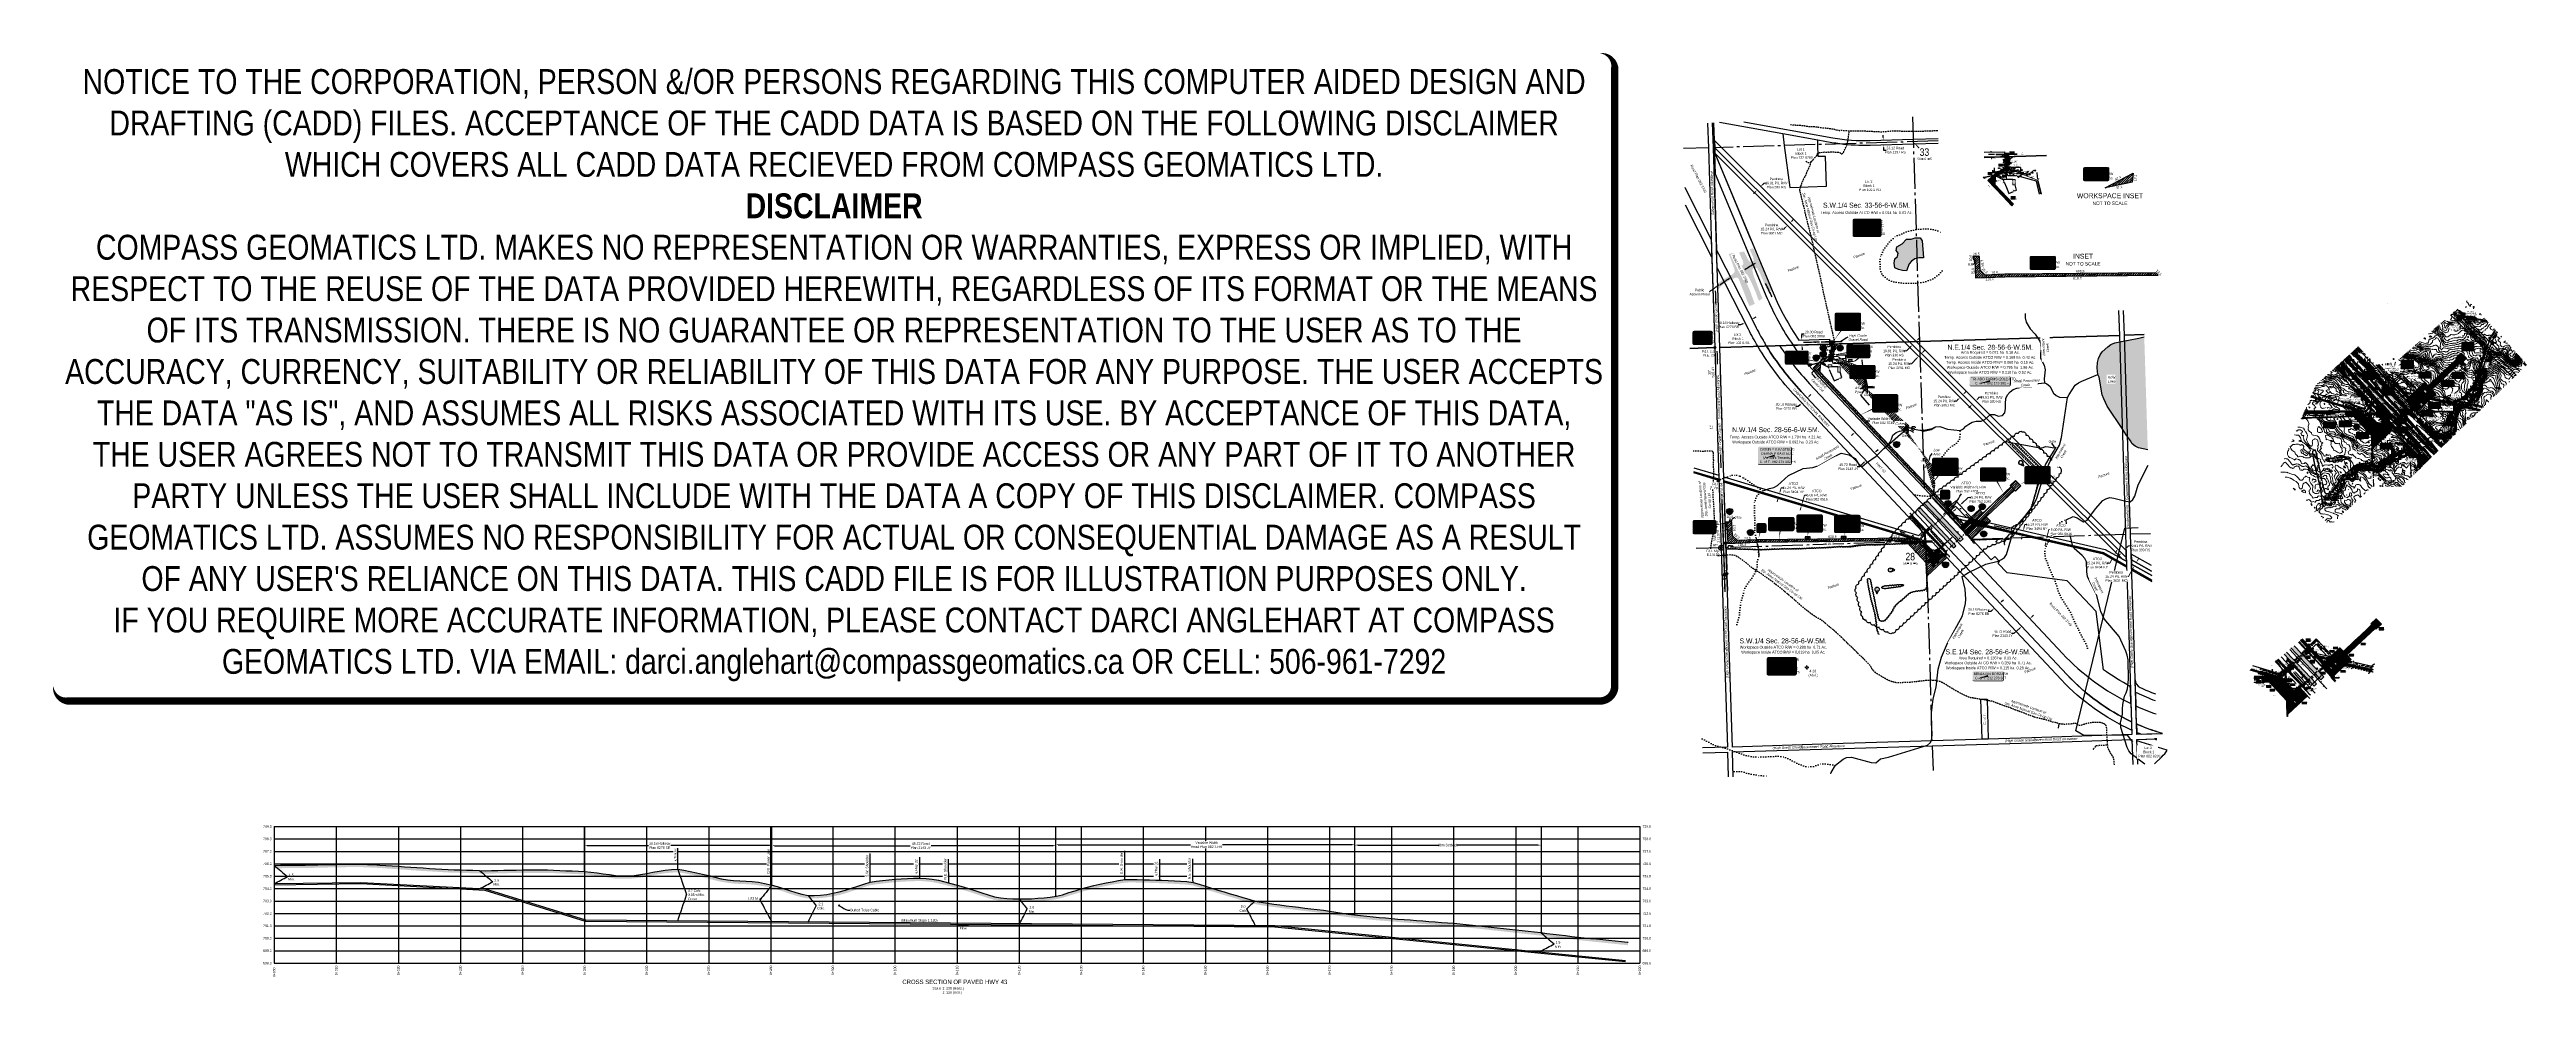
# Model space of a CAD drawing. Extents: x 634962 to 644935, y 5969185 to 5972988.
import ezdxf
from ezdxf.enums import TextEntityAlignment as Align

# ---------------------------------------------------------------- set-up
doc = ezdxf.new("R2010")
doc.units = 0
doc.header["$LTSCALE"] = 5
doc.header["$PDSIZE"] = 0.5
for name, pattern in [('0', [1, 1, 0]), ('CENTERLINEX33', [6.5, 2.5, -1, 0.5, -1, 0.5, -1]), ('DASHDOT', [25.4, 12.7, -6.35, 0, -6.35]), ('DASHED2', [9.525, 6.35, -3.175]), ('foc-ABD', [1, 0.5, -0.5]), ('foc-PROPOSED-HP', [2, 1, -1]), ('foc-QUARTERLINE', [33, 25, -3, 2, -3]), ('foc-TIELINE', [1.875, 1.25, -0.625]), ('foc-TOPO', [1, 0.2, -0.8]), ('foc-TOPO-ephemeral', [6.25, 3.125, -0.625, 0.625, -0.625, 0.625, -0.625]), ('foc-WHEELTRACKS', [2, 0.4, -1.6]), ('UG_PIPE', [1.875, 1.25, -0.625])]:
    doc.linetypes.add(name, pattern=pattern)
doc.layers.get('Defpoints').update_dxf_attribs({"color": 9})
for name, color, linetype in [('10', 1, 'Continuous'), ('35', 37, 'Continuous'), ('37', 37, 'Continuous'), ('9', 3, 'Continuous'), ('AS-CABLE', 224, 'foc-CABLE'), ('AS-FENCE-DASH', 48, 'foc-FENCE-DASH'), ('AS-OWNER', 7, 'Continuous'), ('AS-PIPE-AG', 44, 'Continuous'), ('AS-PIPE-UG', 44, 'UG_PIPE'), ('AS-PIPE-UG-CLIENT HIGH PRESSURE', 240, 'DASHDOT'), ('AS-PIPE-UG-T', 44, 'Continuous'), ('AS-POWER-BURIED-ATCO PIPELINES', 241, 'foc-POWER_BURIED'), ('AS-POWER-EXISTING-ANC', 72, 'Continuous'), ('AS-POWER-EXISTING-PP', 72, 'Continuous'), ('AS-POWER-OH-ATCO PIPELINES', 241, 'foc-OHPOWER'), ('AS-POWER-T', 104, 'Continuous'), ('AS-RAILWAY', 13, 'TRACKS'), ('AS-ROADS', 254, 'Continuous'), ('AS-SYMBOL', 7, 'Continuous'), ('AS-UNDERLAY-H', 141, 'Continuous'), ('C-RW', 13, 'Continuous'), ('C-SYMBOL', 7, 'Continuous'), ('CG-NOTES', 7, 'Continuous'), ('DETAIL-T', 7, 'Continuous'), ('F-RW', 190, 'Continuous'), ('F-WS-S', 190, 'Continuous'), ('L-AREAREQUIRED', 7, 'Continuous'), ('L-AREAWORK', 5, 'Continuous'), ('L-BD', 7, 'Continuous'), ('L-BD1', 253, 'Continuous'), ('L-DETAIL-T', 3, 'Continuous'), ('L-L1', 1, 'Continuous'), ('L-MON', 1, 'Continuous'), ('L-QSEC', 8, 'foc-QUARTERLINE'), ('L-ROAD-T', 7, 'Continuous'), ('L-SEC', 7, 'Continuous'), ('L-SECLBL', 7, 'Continuous'), ('L-TIE', 7, 'foc-TIELINE'), ('L-TITLEDB', 4, 'Continuous'), ('L-TITLEDB-T', 4, 'Continuous'), ('P-CROSSINGS', 250, 'Continuous'), ('P-CROSSINGS-GRID', 8, 'Continuous'), ('P-CROSSINGS-GROUND', 48, 'foc-TOPO'), ('P-CROSSINGS-LINE', 3, 'Continuous'), ('P-CROSSINGS-PIPE', 10, 'Continuous'), ('P-ELEVATION', 7, 'Continuous'), ('P-IOP1', 10, 'Continuous'), ('P-IOP1-H', 21, 'Continuous'), ('P-IOP2', 10, 'Continuous'), ('P-IOP2-H', 21, 'Continuous'), ('P-LTO', 14, 'Continuous'), ('P-PROPOSED', 10, 'Continuous'), ('P-PROPOSED-H', 21, 'Continuous'), ('P-TEMP WITHIN RW-H', 254, 'Continuous'), ('P-TEMP WITHIN RW-H_2', 254, 'Continuous'), ('P-TEMP WITHIN RW-H_3', 254, 'Continuous'), ('P-TEMP WITHIN RW-H_4', 254, 'Continuous'), ('P-TEMP WITHIN-BLACK', 5, 'Continuous'), ('P-TEMP WITHIN-BLACK_2', 5, 'Continuous'), ('P-TEMP WITHIN-BLACK_3', 5, 'Continuous'), ('P-TEMP WITHIN-BLACK_4', 5, 'Continuous'), ('P-TEMP-ATCO PIPELINES', 104, 'Continuous'), ('P-TEMP-ATCO PIPELINES-H', 71, 'Continuous'), ('P-TEMP-ATCO PIPELINES-H_1', 71, 'Continuous'), ('P-TEMP-ATCO PIPELINES-H_2', 71, 'Continuous'), ('P-TEMP-ATCO PIPELINES-H_3', 71, 'Continuous'), ('P-TEMP-ATCO PIPELINES-H_4', 71, 'Continuous'), ('P-TEMP-ATCO PIPELINES-T', 104, 'Continuous'), ('P-TEMP-ATCO PIPELINES-T_1', 104, 'Continuous'), ('P-TEMP-ATCO PIPELINES-T_2', 104, 'Continuous'), ('P-TEMP-ATCO PIPELINES-T_3', 104, 'Continuous'), ('P-TEMP-ATCO PIPELINES-T_4', 104, 'Continuous'), ('P-TEMP-ATCO PIPELINES-T_IOP1', 104, 'Continuous'), ('P-TEMP-ATCO PIPELINES_1', 104, 'Continuous'), ('P-TEMP-ATCO PIPELINES_2', 104, 'Continuous'), ('P-TEMP-ATCO PIPELINES_3', 104, 'Continuous'), ('P-TEMP-ATCO PIPELINES_4', 104, 'Continuous'), ('P-TEMP-BLOCKS', 250, 'Continuous'), ('P-TXT', 4, 'Continuous'), ('PROPOSED-SCOPE', 240, 'Continuous'), ('S-T7', 7, 'Continuous'), ('T-ACCESS POINTS', 170, 'Continuous'), ('T-BUSH', 110, '0'), ('T-CREEK', 160, 'Continuous'), ('T-DRAW', 143, 'foc-TOPO-ephemeral'), ('T-GENERAL', 48, 'foc-TOPO'), ('T-LOW-AREA', 48, 'foc-TOPO'), ('T-WATER', 160, 'Continuous'), ('T-WATER-H', 133, 'Continuous'), ('T-WATER-P3', 160, 'foc-WHEELTRACKS'), ('T-WATER-T', 170, 'Continuous')]:
    doc.layers.add(name, color=color, linetype=linetype)
for name, color, linetype, lineweight in [('AS-GENERAL', 48, 'Continuous', 18), ('C-RW-T', 13, 'Continuous', 9), ('C-WS-T', 13, 'Continuous', 9), ('EXISTING PIPE (EXIST OR HP)', 240, 'CENTERLINEX33', 20), ('EXISTING PIPE ABD', 113, 'foc-ABD', 13), ('F-RW-T', 190, 'Continuous', 9), ('PROPOSED HP', 240, 'foc-PROPOSED-HP', 60), ('T-TEXT', 48, 'Continuous', 18), ('T-TIE-T', 201, 'Continuous', 18)]:
    doc.layers.add(name, color=color, linetype=linetype, lineweight=lineweight)
for name, color, linetype, lineweight, true_color in [('AS-TELUS-ATCO PIPELINES', 7, 'foc-TEL', 9, 0xff9c38), ('C-TOPO-MAJR', 7, 'Continuous', 15, 0xd3aa5f), ('C-TOPO-MINR', 7, 'Continuous', 13, 0xe9d5af)]:
    doc.layers.add(name, color=color, linetype=linetype, lineweight=lineweight, true_color=true_color)
doc.layers.add('C-TOPO-MAJR-TEXT', color=7, linetype='Continuous', true_color=0x644b1b)
doc.layers.add('low_pressure_pipelines_pl', color=7, linetype='Continuous', true_color=0xa06c38)
doc.layers.add('DISCLAIMER', color=7, linetype='Continuous', plot=False)
doc.styles.add('1.8', font='ARIALN.TTF', dxfattribs={"height": 1.8})
doc.styles.add('100L', font='ARIALN.TTF', dxfattribs={"height": 11})
doc.styles.add('140', font='ARIALN.TTF', dxfattribs={"height": 15})
doc.styles.add('175L', font='ARIALN.TTF', dxfattribs={"height": 20})
doc.styles.add('18', font='ARIALN.TTF', dxfattribs={"height": 18})
doc.styles.add('4.5', font='ARIALN.TTF', dxfattribs={"height": 4.5})
doc.styles.add('80', font='ARIALN.TTF', dxfattribs={"height": 10})
doc.styles.add('80CG', font='ARIALN.TTF', dxfattribs={"height": 10})
doc.styles.add('80L', font='ARIALN.TTF', dxfattribs={"height": 10})
doc.styles.add('80LS', font='ARIALNI.TTF', dxfattribs={"height": 10})
doc.styles.add('Crossing', font='ARIALN.TTF', dxfattribs={"height": 10})
doc.styles.add('foc-LtypeFont', font='ARIALN.TTF', dxfattribs={"height": 7.35})
doc.styles.add('SIMPLEX', font='ARIALN.TTF')
doc.styles.get("Standard").update_dxf_attribs({"font": 'ARIALN.TTF'})
doc.styles.add('TXT', font='ARIALN.TTF', dxfattribs={"height": 0.2})
doc.linetypes.add('foc-CABLE', pattern='A,2,-1,["C",foc-LtypeFont,S=0.2,R=0,X=-0.625,Y=-0.75],-1.24,8', length=12.24)
doc.linetypes.add('foc-FENCE-DASH', pattern='A,0.5,-0.5,1,-0.5,1,-0.5,1,-0.5,1,-0.5,["X",foc-LtypeFont,S=0.2,R=0,X=-0.625,Y=-0.75],-0.5', length=7.5)
doc.linetypes.add('foc-OHPOWER', pattern='A,10,-1,["O/P",foc-LtypeFont,S=0.2,R=0,X=-0.5,Y=-0.75],-3.25', length=14.25)
doc.linetypes.add('foc-POWER_BURIED', pattern='A,10,-1,["P",foc-LtypeFont,S=0.2,R=0,X=-0.425,Y=-0.75],-2', length=13)
doc.linetypes.add('foc-TEL', pattern='A,2,-1,["T",foc-LtypeFont,S=0.2,R=0,X=-0.425,Y=-0.75],-1.24,8', length=12.24)
doc.linetypes.add('foc-TEL-NOLINE', pattern='A,0,-2,["T",foc-LtypeFont,S=0.2,R=0,X=-0.425,Y=-0.75],-10.24', length=12.24)
doc.linetypes.add('foc-TOPO-flowdirection-NOLINE', pattern='A,0,[">",foc-LtypeFont,S=0.3,R=0,X=0,Y=-0.945],-20,[">",foc-LtypeFont,S=0.3,R=0,X=0,Y=-0.945],0', length=20)
doc.linetypes.add('TRACKS', pattern='A,3.81,[130,ltypeshp1.shx,S=6.35,R=0,X=0,Y=0],3.81', length=7.62)
doc.dimstyles.new('COMPASS', dxfattribs={"dimscale": 5, "dimtxt": 10, "dimasz": 2.5, "dimexe": 0.2, "dimexo": 0.0625, "dimgap": 0.5, "dimtad": 0, "dimtih": 1, "dimtoh": 1, "dimzin": 0, "dimdsep": 46, "dimtxsty": '80', "dimcen": 0.1, "dimse1": 1, "dimse2": 1, "dimclrd": 256, "dimclrt": 256, "dimaunit": 1, "dimadec": 4, "dimazin": 0, "dimtfac": 0.06, "dimtofl": 0, "dimtmove": 0, "dimatfit": 1, "dimfxl": 0.2, "dimtolj": 1, "dimtzin": 0, "dimlwd": -1, "dimarcsym": 0})
doc.dimstyles.new('Compass 1 000', dxfattribs={"dimtxt": 1.8, "dimasz": 2, "dimexe": 0.2, "dimexo": 0.0625, "dimgap": 0.5, "dimtad": 0, "dimtih": 1, "dimtoh": 1, "dimzin": 0, "dimdsep": 46, "dimtxsty": '1.8', "dimcen": 0.1, "dimse1": 1, "dimse2": 1, "dimclrd": 256, "dimclrt": 256, "dimaunit": 1, "dimadec": 4, "dimazin": 0, "dimtfac": 0.06, "dimtofl": 0, "dimtmove": 0, "dimatfit": 0, "dimfxl": 0.2, "dimtolj": 1, "dimtzin": 0, "dimlwd": -1, "dimarcsym": 0})
doc.dimstyles.new('Compass 2 500', dxfattribs={"dimscale": 2.5, "dimtxt": 4.5, "dimasz": 2, "dimexe": 0.2, "dimexo": 0.0625, "dimgap": 0.5, "dimtad": 0, "dimtih": 1, "dimtoh": 1, "dimzin": 0, "dimdsep": 46, "dimtxsty": '4.5', "dimcen": 0.1, "dimse1": 1, "dimse2": 1, "dimclrd": 256, "dimclrt": 256, "dimaunit": 1, "dimadec": 4, "dimazin": 0, "dimtfac": 0.06, "dimtofl": 0, "dimtmove": 0, "dimatfit": 1, "dimfxl": 0.2, "dimtolj": 1, "dimtzin": 0, "dimlwd": -1, "dimarcsym": 0})
doc.dimstyles.new('Compass 5 000', dxfattribs={"dimscale": 5, "dimtxt": 9, "dimasz": 2, "dimexe": 0.2, "dimexo": 0.0625, "dimgap": 0.5, "dimtad": 0, "dimtih": 1, "dimtoh": 1, "dimzin": 0, "dimdsep": 46, "dimtxsty": '80CG', "dimcen": 0.1, "dimse1": 1, "dimse2": 1, "dimclrd": 256, "dimclrt": 256, "dimaunit": 1, "dimadec": 4, "dimazin": 0, "dimtfac": 0.06, "dimtofl": 0, "dimtmove": 0, "dimatfit": 1, "dimfxl": 0.2, "dimtolj": 1, "dimtzin": 0, "dimlwd": -1, "dimarcsym": 0})
doc.dimstyles.new('Compass Frac 10 000', dxfattribs={"dimscale": 10, "dimtxt": 18, "dimasz": 2, "dimexe": 0.2, "dimexo": 0.0625, "dimgap": 0.5, "dimtad": 0, "dimdec": 0, "dimzin": 0, "dimdsep": 46, "dimtxsty": '18', "dimcen": 0.1, "dimse1": 1, "dimse2": 1, "dimclrd": 256, "dimclrt": 256, "dimaunit": 1, "dimadec": 4, "dimazin": 0, "dimtfac": 0.06, "dimtdec": 0, "dimtofl": 0, "dimtmove": 0, "dimatfit": 1, "dimfxl": 0.2, "dimtolj": 1, "dimtzin": 0, "dimlwd": -1, "dimarcsym": 0})
pattern_1 = [(45, (164.8275, 1530.4405), (-4.488977151, 4.488977151), [])]
pattern_2 = [(45, (164.8275, 1530.4405), (-4.488977151, 4.488977151), [])]
pattern_3 = [(45, (-1542.7681, 974.1387), (-0.89779543018, 0.89779543018), [])]
pattern_4 = [(45, (-1201.1034, 5845.673), (-2.2444885755, 2.2444885755), [])]
pattern_5 = [(45, (164.8275, 1530.4405), (-4.488977151, 4.488977151), [])]
pattern_6 = [(45, (-1201.1034, 5845.673), (-2.2444885755, 2.2444885755), [])]
pattern_7 = [(45, (164.8275, 1530.4405), (-4.488977151, 4.488977151), [])]
pattern_8 = [(45, (-1542.7681, 974.1387), (-0.89779543018, 0.89779543018), [])]
pattern_9 = [(45, (-1201.1034, 5845.673), (-2.2444885755, 2.2444885755), [])]
pattern_10 = [(45, (-1542.7681, 974.1387), (-0.89779543018, 0.89779543018), [])]
pattern_11 = [(45, (164.8275, 1530.4405), (-4.488977151, 4.488977151), [])]
pattern_12 = [(45, (-42.547, 1640.53), (-4.488977151, 4.488977151), [])]
pattern_13 = [(45, (197.6173, 1530.782), (-4.488977151, 4.488977151), [])]
pattern_14 = [(45, (164.8275, 1530.4405), (-4.488977151, 4.488977151), [])]
pattern_15 = [(45, (-1542.7681, 974.1387), (-0.89779543018, 0.89779543018), [])]
pattern_16 = [(45, (-1201.1034, 5845.673), (-2.2444885755, 2.2444885755), [])]

# ---------------------------------------------------------------- blocks, each defined once
blk = doc.blocks.new('fdia')
at = {"color": 255, "const_width": 1}
blk.add_lwpolyline([(-0.5, 0, 1), (0.5, 0, 1)], format="xyb", close=True, dxfattribs=at)
blk = doc.blocks.new('Fdiaa')
blk.add_blockref('fdia', (0, 0))
blk = doc.blocks.new('fdib')
at = {"color": 1, "const_width": 1.6}
blk.add_lwpolyline([(-0.4, 0, 1), (0.4, 0, 1)], format="xyb", close=True, dxfattribs=at)
at = {"color": 1}
blk.add_circle((0, 0), 0.8, dxfattribs=at)
blk = doc.blocks.new('Fdibb')
blk.add_blockref('fdib', (0, 0))
blk = doc.blocks.new('fdicc')
for name in ['Fdibb', 'Fdiaa']:
    blk.add_blockref(name, (0, 0))
blk = doc.blocks.new('FDI')
blk.add_blockref('fdicc', (0, 0))
blk = doc.blocks.new('L-SECLBL')
at = {"layer": '9', "color": 7}
for p, q in [((-5.1, -27.8), (-12.3, -27.8)), ((20.7, -27.8), (13.5, -27.8))]:
    blk.add_line(p, q, dxfattribs=at)
at = {"layer": '10', "color": 2, "style": 'SIMPLEX'}
blk.add_attdef('SEC', text='', height=30, dxfattribs=at).set_placement((0, 0), align=Align.MIDDLE)
at = {"layer": '10', "color": 5, "style": '80L'}
blk.add_attdef('TWP', text='', height=9.5, dxfattribs=at).set_placement((-14.4, -27.4), align=Align.MIDDLE_RIGHT)
blk.add_attdef('RGE', text='', height=9.5, dxfattribs=at).set_placement((3.6, -27.4), align=Align.MIDDLE_CENTER)
blk.add_attdef('MER', text='', height=9.5, dxfattribs=at).set_placement((23.2, -27.4), align=Align.MIDDLE_LEFT)
blk = doc.blocks.new('*D373')
at = {"layer": 'Defpoints', "color": 0, "transparency": 16777216}
for p in [(642608.4, 5971655.9), (642622.3, 5971669.9), (642718.3, 5971574.4)]:
    blk.add_point(p, dxfattribs=at)
at = {"layer": 'F-RW-T', "transparency": 16777216}
for p, q in [((642697.2, 5971553.3), (642690.2, 5971546.2)), ((642725.3, 5971581.5), (642732.4, 5971588.6)), ((642732.4, 5971588.6), (642742.4, 5971588.6))]:
    blk.add_line(p, q, dxfattribs=at)
for points in [[(642696, 5971554.5), (642698.4, 5971552.1), (642704.3, 5971560.4)], [(642724.1, 5971582.7), (642726.5, 5971580.4), (642718.3, 5971574.4)]]:
    blk.add_solid(points, dxfattribs=at)
at = {"layer": 'F-RW-T', "transparency": 16777216, "insert": (642781.4, 5971588.6), "char_height": 10, "attachment_point": 5, "style": '80CG'}
blk.add_mtext('\\A1;Pembina\\P19.81 P/L R/W\\PPlan 330 RS', dxfattribs=at)
blk = doc.blocks.new('*D374')
at = {"layer": 'Defpoints', "color": 0, "transparency": 16777216}
for p in [(642654.9, 5971587.8), (642655.8, 5971587), (642666.6, 5971597.9)]:
    blk.add_point(p, dxfattribs=at)
at = {"layer": 'F-RW-T', "transparency": 16777216}
for p, q in [((642640.8, 5971573.7), (642630.8, 5971573.7)), ((642647.9, 5971580.7), (642640.8, 5971573.7)), ((642672.8, 5971605.8), (642679.9, 5971612.9))]:
    blk.add_line(p, q, dxfattribs=at)
for points in [[(642646.7, 5971581.9), (642649, 5971579.6), (642654.9, 5971587.8)], [(642671.6, 5971607), (642674, 5971604.7), (642665.8, 5971598.7)]]:
    blk.add_solid(points, dxfattribs=at)
at = {"layer": 'F-RW-T', "transparency": 16777216, "insert": (642591.7, 5971573.7), "char_height": 10, "attachment_point": 5, "style": '80CG'}
blk.add_mtext('\\A1;Pembina\\P15.24 P/L R/W\\PPlan 3601 MC', dxfattribs=at)
blk = doc.blocks.new('*D377')
at = {"layer": 'Defpoints', "color": 0, "transparency": 16777216}
for p in [(642018, 5971565.3), (642018.1, 5971565.2), (642040, 5971585.8)]:
    blk.add_point(p, dxfattribs=at)
at = {"layer": 'L-TITLEDB-T', "transparency": 16777216}
for p, q in [((642003.4, 5971551.6), (641993.4, 5971551.6)), ((642010.7, 5971558.5), (642003.4, 5971551.6)), ((642047.2, 5971592.8), (642054.5, 5971599.6))]:
    blk.add_line(p, q, dxfattribs=at)
for points in [[(642009.5, 5971559.7), (642011.8, 5971557.3), (642018, 5971565.3)], [(642046.1, 5971594), (642048.4, 5971591.6), (642039.9, 5971586)]]:
    blk.add_solid(points, dxfattribs=at)
at = {"layer": 'L-TITLEDB-T', "transparency": 16777216, "insert": (641955.2, 5971551.6), "char_height": 10, "attachment_point": 5, "style": '80CG'}
blk.add_mtext('\\A1;30.18 Railway\\PPlan 6276 BB', dxfattribs=at)
blk = doc.blocks.new('*D378')
at = {"layer": 'Defpoints', "color": 0, "transparency": 16777216}
for p in [(642138.5, 5971480.9), (642171.8, 5971512.2), (642276.5, 5971333.8)]:
    blk.add_point(p, dxfattribs=at)
at = {"layer": 'L-TITLEDB-T', "transparency": 16777216}
for p, q in [((642317.2, 5971371.9), (642324.5, 5971378.8)), ((642250, 5971308.9), (642240, 5971308.9)), ((642269.2, 5971327), (642250, 5971308.9))]:
    blk.add_line(p, q, dxfattribs=at)
for points in [[(642316.1, 5971373.2), (642318.3, 5971370.7), (642309.9, 5971365.1)], [(642268.1, 5971328.2), (642270.4, 5971325.7), (642276.5, 5971333.8)]]:
    blk.add_solid(points, dxfattribs=at)
at = {"layer": 'L-TITLEDB-T', "transparency": 16777216, "insert": (642203.9, 5971308.9), "char_height": 10, "attachment_point": 5, "style": '80CG'}
blk.add_mtext('\\A1;45.72 Road\\PPlan 2143 JY', dxfattribs=at)
blk = doc.blocks.new('*D379')
at = {"layer": 'Defpoints', "color": 0, "transparency": 16777216}
for p in [(642209.3, 5971472.3), (642243.6, 5971504.8), (642266.7, 5971480.4)]:
    blk.add_point(p, dxfattribs=at)
at = {"layer": 'L-TITLEDB-T', "transparency": 16777216}
for p, q in [((642225.1, 5971441.1), (642217.8, 5971434.2)), ((642273.9, 5971487.3), (642281.2, 5971494.1)), ((642281.2, 5971494.1), (642291.2, 5971494.1))]:
    blk.add_line(p, q, dxfattribs=at)
for points in [[(642223.9, 5971442.3), (642226.2, 5971439.9), (642232.4, 5971448)], [(642272.8, 5971488.5), (642275.1, 5971486), (642266.7, 5971480.4)]]:
    blk.add_solid(points, dxfattribs=at)
at = {"layer": 'L-TITLEDB-T', "transparency": 16777216, "insert": (642345.8, 5971494.1), "char_height": 10, "attachment_point": 5, "style": '80CG'}
blk.add_mtext('\\A1;Variable Width Road\\PPlan 082 3749', dxfattribs=at)
blk = doc.blocks.new('*D380')
at = {"layer": 'C-RW-T', "transparency": 16777216}
for p, q in [((641920.8, 5971177.1), (641917.9, 5971167.5)), ((641930.9, 5971210.8), (641935.1, 5971224.5)), ((641935.1, 5971224.5), (641945.1, 5971224.5))]:
    blk.add_line(p, q, dxfattribs=at)
for points in [[(641919.2, 5971177.6), (641922.4, 5971176.6), (641923.7, 5971186.7)], [(641929.4, 5971211.3), (641932.5, 5971210.3), (641928.1, 5971201.2)]]:
    blk.add_solid(points, dxfattribs=at)
at = {"layer": 'Defpoints', "color": 0, "transparency": 16777216}
for p in [(641928.1, 5971201.2), (642075.9, 5971140.9), (642080.3, 5971155.4)]:
    blk.add_point(p, dxfattribs=at)
at = {"layer": 'C-RW-T', "transparency": 16777216, "insert": (641984.2, 5971224.5), "char_height": 10, "attachment_point": 5, "style": '80CG'}
blk.add_mtext('\\A1;ATCO\\P15.24 P/L R/W\\PPlan 3494 NY', dxfattribs=at)
blk = doc.blocks.new('*D381')
at = {"layer": 'C-RW-T', "transparency": 16777216}
for p, q in [((642013.7, 5971143.9), (642010.9, 5971134.3)), ((642020.9, 5971167.8), (642029, 5971194.8)), ((642029, 5971194.8), (642039, 5971194.8))]:
    blk.add_line(p, q, dxfattribs=at)
for points in [[(642012.1, 5971144.4), (642015.3, 5971143.4), (642016.6, 5971153.5)], [(642019.3, 5971168.3), (642022.5, 5971167.4), (642018.1, 5971158.3)]]:
    blk.add_solid(points, dxfattribs=at)
at = {"layer": 'Defpoints', "color": 0, "transparency": 16777216}
for p in [(642016.6, 5971153.5), (642232.2, 5971088.6), (642233.6, 5971093.4)]:
    blk.add_point(p, dxfattribs=at)
at = {"layer": 'C-RW-T', "transparency": 16777216, "insert": (642077.8, 5971194.8), "char_height": 10, "attachment_point": 5, "style": '80CG'}
blk.add_mtext('\\A1;ATCO\\P5.00 P/L R/W\\PPlan 982 0516', dxfattribs=at)
blk = doc.blocks.new('*D382')
at = {"layer": 'C-RW-T', "transparency": 16777216}
for p, q in [((642661.6, 5971161.5), (642687.6, 5971185.9)), ((642687.6, 5971185.9), (642697.6, 5971185.9)), ((642635.9, 5971137.3), (642628.6, 5971130.5))]:
    blk.add_line(p, q, dxfattribs=at)
for points in [[(642634.7, 5971138.6), (642637, 5971136.1), (642643.2, 5971144.2)], [(642660.4, 5971162.7), (642662.7, 5971160.2), (642654.3, 5971154.6)]]:
    blk.add_solid(points, dxfattribs=at)
at = {"layer": 'Defpoints', "color": 0, "transparency": 16777216}
for p in [(642648.7, 5971138.2), (642654.3, 5971154.6), (642659.9, 5971148.7)]:
    blk.add_point(p, dxfattribs=at)
at = {"layer": 'C-RW-T', "transparency": 16777216, "insert": (642736.7, 5971185.9), "char_height": 10, "attachment_point": 5, "style": '80CG'}
blk.add_mtext('\\A1;ATCO\\P15.24 P/L R/W\\PPlan 762 2045', dxfattribs=at)
blk = doc.blocks.new('GABD')
for p, q in [((-0.8, 0), (-1.6, 0)), ((0, 0.8), (0, 1.6)), ((1.6, 0), (0.8, 0)), ((0, -0.8), (0, -1.6))]:
    blk.add_line(p, q)
blk.add_circle((0, 0), 0.8)
blk = doc.blocks.new('*D385')
at = {"layer": 'C-RW-T', "transparency": 16777216}
for p, q in [((642912, 5971061.7), (642915.4, 5971076.7)), ((642915.4, 5971076.7), (642925.4, 5971076.7)), ((642904.1, 5971027.4), (642901.9, 5971017.6))]:
    blk.add_line(p, q, dxfattribs=at)
for points in [[(642910.4, 5971062.1), (642913.6, 5971061.3), (642909.8, 5971052)], [(642902.5, 5971027.7), (642905.7, 5971027), (642906.4, 5971037.1)]]:
    blk.add_solid(points, dxfattribs=at)
at = {"layer": 'Defpoints', "color": 0, "transparency": 16777216}
for p in [(642775.9, 5971067.1), (642779.3, 5971081.9), (642909.8, 5971052)]:
    blk.add_point(p, dxfattribs=at)
at = {"layer": 'C-RW-T', "transparency": 16777216, "insert": (642964.5, 5971076.7), "char_height": 10, "attachment_point": 5, "style": '80CG'}
blk.add_mtext('\\A1;ATCO\\P15.24 P/L R/W\\PPlan 3494 NY', dxfattribs=at)
blk = doc.blocks.new('*D386')
at = {"layer": 'C-RW-T', "transparency": 16777216}
for p, q in [((643004.9, 5971024.7), (643012, 5971055.9)), ((643012, 5971055.9), (643022, 5971055.9)), ((642999.3, 5971000.4), (642997.1, 5970990.6))]:
    blk.add_line(p, q, dxfattribs=at)
for points in [[(642997.7, 5971000.7), (643000.9, 5971000), (643001.5, 5971010.1)], [(643003.3, 5971025.1), (643006.5, 5971024.4), (643002.6, 5971015)]]:
    blk.add_solid(points, dxfattribs=at)
at = {"layer": 'Defpoints', "color": 0, "transparency": 16777216}
for p in [(642903.2, 5971032.7), (642904.3, 5971037.6)]:
    blk.add_point(p, dxfattribs=at)
at = {"layer": 'C-RW-T', "transparency": 16777216, "insert": (643060.8, 5971055.9), "char_height": 10, "attachment_point": 5, "style": '80CG', "bg_fill": 3, "box_fill_scale": 1.1, "bg_fill_color": 256, "bg_fill_true_color": 13158600, "bg_fill_transparency": 0}
blk.add_mtext('\\A1;ATCO\\P5.00 P/L R/W\\PPlan 982 0516', dxfattribs=at)
at = {"layer": 'Defpoints', "color": 0, "transparency": 16777216}
blk.add_point((643002.6, 5971015), dxfattribs=at)
blk = doc.blocks.new('POWERPOLE')
h = blk.add_hatch(color=255)
edge = h.paths.add_edge_path()
edge.add_arc((0, 0), 0.96, 0, 360)
at = {"linetype": 'Continuous'}
for p, q in [((0.7, -0.7), (-0.7, 0.7)), ((-0.7, -0.7), (0.7, 0.7))]:
    blk.add_line(p, q, dxfattribs=at)
blk.add_circle((0, 0), 0.96, dxfattribs=at)
blk = doc.blocks.new('*U388')
at = {"color": 72}
blk.add_line((-0.2, 1.1), (0.2, -1.1), dxfattribs=at)
at = {"layer": 'AS-SYMBOL', "color": 72, "flags": 128}
blk.add_lwpolyline([(1.5, 0.3), (0, 0)], dxfattribs=at)
blk = doc.blocks.new('*U389')
at = {"color": 72}
blk.add_line((0.2, -1.1), (-0.2, 1.1), dxfattribs=at)
at = {"layer": 'AS-SYMBOL', "color": 72, "flags": 128}
blk.add_lwpolyline([(-1.1, -0.2), (0, 0)], dxfattribs=at)
blk = doc.blocks.new('RP')
at = {"layer": '35', "color": 3}
blk.add_circle((0, 0), 10, dxfattribs=at)
at = {"layer": '35', "color": 3, "style": '80'}
blk.add_attdef('RP_001', (-32.4, 5.8), '', height=10, dxfattribs=at)
blk = doc.blocks.new('*U390')
h = blk.add_hatch(color=254)
edge = h.paths.add_edge_path()
edge.add_line((-34, -28.5), (34, -28.5))
edge.add_arc((34, -22.5), 6, 270, 360)
edge.add_line((40, -22.5), (40, 21))
edge.add_arc((34, 21), 6, 0, 90)
edge.add_line((34, 27), (-34, 27))
edge.add_arc((-34, 21), 6, 90, 180)
edge.add_line((-40, 21), (-40, -22.5))
edge.add_arc((-34, -22.5), 6, 180, 270)
at = {"color": 1, "flags": 128}
blk.add_lwpolyline([(-34, -28.5, 3, 3, 0), (34, -28.5, 3, 3, 0.414214), (40, -22.5, 3, 3, 0), (40, 21, 3, 0, 0.414214), (34, 27, 0, 0, 0), (-34, 27, 0, 0, 0.414214), (-40, 21, 0, 0, 0), (-40, -22.5, 0, 3, 0.414214)], format="xyseb", close=True, dxfattribs=at)
blk.add_lwpolyline([(-13.1, -14.6, 0, 10, 0), (0, 0, 5, 5, 0)], format="xyseb", dxfattribs=at)
at = {"color": 1, "style": '80'}
blk.add_attdef('ENTER_TEXT_001', (-36, -5), '', height=10, dxfattribs=at)
blk = doc.blocks.new('*D391')
at = {"layer": 'Defpoints', "color": 0, "transparency": 16777216}
for p in [(642014.2, 5971819.2), (642014.8, 5971799.1), (642017.8, 5971819.3)]:
    blk.add_point(p, dxfattribs=at)
at = {"layer": 'L-TITLEDB-T', "transparency": 16777216}
for p, q in [((642027.1, 5971842.8), (642017.1, 5971842.8)), ((642017.1, 5971842.8), (642017.2, 5971839.3)), ((642017.5, 5971829.3), (642017.2, 5971839.3)), ((642018.6, 5971789.2), (642018.9, 5971779.2))]:
    blk.add_line(p, q, dxfattribs=at)
for points in [[(642019.1, 5971829.3), (642015.8, 5971829.2), (642017.8, 5971819.3)], [(642020.3, 5971789.2), (642017, 5971789.1), (642018.3, 5971799.2)]]:
    blk.add_solid(points, dxfattribs=at)
at = {"layer": 'L-TITLEDB-T', "transparency": 16777216, "insert": (642065.8, 5971842.8), "char_height": 10, "attachment_point": 5, "style": '80CG'}
blk.add_mtext('\\A1;20.00 Road\\PPlan 082 3898', dxfattribs=at)
blk = doc.blocks.new('*U392')
h = blk.add_hatch(color=59)
edge = h.paths.add_edge_path()
edge.add_line((-61.5, -37), (61.5, -37))
edge.add_arc((61.5, -31), 6, 270, 360)
edge.add_line((67.5, -31), (67.5, 29.5))
edge.add_arc((61.5, 29.5), 6, 0, 90)
edge.add_line((61.5, 35.5), (-61.5, 35.5))
edge.add_arc((-61.5, 29.5), 6, 90, 180)
edge.add_line((-67.5, 29.5), (-67.5, -31))
edge.add_arc((-61.5, -31), 6, 180, 270)
at = {"color": 1, "flags": 128}
blk.add_lwpolyline([(-61.5, -37, 3, 3, 0), (61.5, -37, 3, 3, 0.414214), (67.5, -31, 3, 3, 0), (67.5, 29.5, 3, 0, 0.414214), (61.5, 35.5, 0, 0, 0), (-61.5, 35.5, 0, 0, 0.414214), (-67.5, 29.5, 0, 0, 0), (-67.5, -31, 0, 3, 0.414214)], format="xyseb", close=True, dxfattribs=at)
blk.add_lwpolyline([(-46.4, -11.7, 0, 7.5, 0), (0, 0, 0, 0, 0)], format="xyseb", dxfattribs=at)
at = {"color": 1, "style": '80'}
blk.add_attdef('ENTER_TEXT_001', (-36, -5), '', height=10, dxfattribs=at)
blk = doc.blocks.new('*U393')
h = blk.add_hatch(color=59)
edge = h.paths.add_edge_path()
edge.add_line((-76.5, -20), (76.5, -20))
edge.add_arc((76.5, -14), 6, 270, 360)
edge.add_line((82.5, -14), (82.5, 12.5))
edge.add_arc((76.5, 12.5), 6, 0, 90)
edge.add_line((76.5, 18.5), (-76.5, 18.5))
edge.add_arc((-76.5, 12.5), 6, 90, 180)
edge.add_line((-82.5, 12.5), (-82.5, -14))
edge.add_arc((-76.5, -14), 6, 180, 270)
at = {"color": 1, "flags": 128}
blk.add_lwpolyline([(-76.5, -20, 3, 3, 0), (76.5, -20, 3, 3, 0.414214), (82.5, -14, 3, 3, 0), (82.5, 12.5, 3, 0, 0.414214), (76.5, 18.5, 0, 0, 0), (-76.5, 18.5, 0, 0, 0.414214), (-82.5, 12.5, 0, 0, 0), (-82.5, -14, 0, 3, 0.414214)], format="xyseb", close=True, dxfattribs=at)
blk.add_lwpolyline([(-46.4, -11.7, 0, 7.5, 0), (0, 0, 0, 0, 0)], format="xyseb", dxfattribs=at)
at = {"color": 1, "style": '80'}
blk.add_attdef('ENTER_TEXT_001', (-36, -5), '', height=10, dxfattribs=at)
blk = doc.blocks.new('*U394')
h = blk.add_hatch(color=59)
edge = h.paths.add_edge_path()
edge.add_line((-54, -37), (54, -37))
edge.add_arc((54, -31), 6, 270, 360)
edge.add_line((60, -31), (60, 29.5))
edge.add_arc((54, 29.5), 6, 0, 90)
edge.add_line((54, 35.5), (-54, 35.5))
edge.add_arc((-54, 29.5), 6, 90, 180)
edge.add_line((-60, 29.5), (-60, -31))
edge.add_arc((-54, -31), 6, 180, 270)
at = {"color": 1, "flags": 128}
blk.add_lwpolyline([(-54, -37, 3, 3, 0), (54, -37, 3, 3, 0.414214), (60, -31, 3, 3, 0), (60, 29.5, 3, 0, 0.414214), (54, 35.5, 0, 0, 0), (-54, 35.5, 0, 0, 0.414214), (-60, 29.5, 0, 0, 0), (-60, -31, 0, 3, 0.414214)], format="xyseb", close=True, dxfattribs=at)
blk.add_lwpolyline([(-46.4, -11.7, 0, 7.5, 0), (0, 0, 0, 0, 0)], format="xyseb", dxfattribs=at)
at = {"color": 1, "style": '80'}
blk.add_attdef('ENTER_TEXT_001', (-36, -5), '', height=10, dxfattribs=at)
blk = doc.blocks.new('*U395')
h = blk.add_hatch(color=59)
edge = h.paths.add_edge_path()
edge.add_line((-56.5, -20), (56.5, -20))
edge.add_arc((56.5, -14), 6, 270, 360)
edge.add_line((62.5, -14), (62.5, 12.5))
edge.add_arc((56.5, 12.5), 6, 0, 90)
edge.add_line((56.5, 18.5), (-56.5, 18.5))
edge.add_arc((-56.5, 12.5), 6, 90, 180)
edge.add_line((-62.5, 12.5), (-62.5, -14))
edge.add_arc((-56.5, -14), 6, 180, 270)
at = {"color": 1, "flags": 128}
blk.add_lwpolyline([(-56.5, -20, 3, 3, 0), (56.5, -20, 3, 3, 0.414214), (62.5, -14, 3, 3, 0), (62.5, 12.5, 3, 0, 0.414214), (56.5, 18.5, 0, 0, 0), (-56.5, 18.5, 0, 0, 0.414214), (-62.5, 12.5, 0, 0, 0), (-62.5, -14, 0, 3, 0.414214)], format="xyseb", close=True, dxfattribs=at)
blk.add_lwpolyline([(-46.4, -11.7, 0, 7.5, 0), (0, 0, 0, 0, 0)], format="xyseb", dxfattribs=at)
at = {"color": 1, "style": '80'}
blk.add_attdef('ENTER_TEXT_001', (-36, -5), '', height=10, dxfattribs=at)
blk = doc.blocks.new('*D396')
at = {"layer": 'Defpoints', "color": 0, "transparency": 16777216}
for p in [(642396.5, 5971844.9), (642407.4, 5971855.8), (642488.5, 5971753.4)]:
    blk.add_point(p, dxfattribs=at)
at = {"layer": 'F-RW-T', "transparency": 16777216}
for p, q in [((642481.4, 5971746.3), (642459, 5971723.7)), ((642506.4, 5971771.4), (642513.5, 5971778.5)), ((642459, 5971723.7), (642449, 5971723.7))]:
    blk.add_line(p, q, dxfattribs=at)
for points in [[(642480.3, 5971747.5), (642482.6, 5971745.1), (642488.5, 5971753.4)], [(642505.3, 5971772.6), (642507.6, 5971770.3), (642499.4, 5971764.3)]]:
    blk.add_solid(points, dxfattribs=at)
at = {"layer": 'F-RW-T', "transparency": 16777216, "insert": (642409.9, 5971723.7), "char_height": 10, "attachment_point": 5, "style": '80CG'}
blk.add_mtext('\\A1;Pembina\\P15.24 P/L R/W\\PPlan 3601 MC', dxfattribs=at)
blk = doc.blocks.new('*D397')
at = {"layer": 'Defpoints', "color": 0, "transparency": 16777216}
for p in [(642463.5, 5971800), (642469.8, 5971793.7), (642483.8, 5971807.8)]:
    blk.add_point(p, dxfattribs=at)
at = {"layer": 'F-RW-T', "transparency": 16777216}
for p, q in [((642438.7, 5971775.1), (642428.7, 5971775.1)), ((642456.5, 5971792.9), (642438.7, 5971775.1)), ((642484.5, 5971821.1), (642491.6, 5971828.2))]:
    blk.add_line(p, q, dxfattribs=at)
for points in [[(642455.3, 5971794.1), (642457.6, 5971791.8), (642463.5, 5971800)], [(642483.3, 5971822.3), (642485.7, 5971820), (642477.5, 5971814.1)]]:
    blk.add_solid(points, dxfattribs=at)
at = {"layer": 'F-RW-T', "transparency": 16777216, "insert": (642389.6, 5971775.1), "char_height": 10, "attachment_point": 5, "style": '80CG'}
blk.add_mtext('\\A1;Pembina\\P19.81 P/L R/W\\PPlan 330 RS', dxfattribs=at)
blk = doc.blocks.new('*D399')
at = {"layer": 'Defpoints', "color": 0, "transparency": 16777216}
for p in [(643302.6, 5970965), (643316.5, 5970979), (643319, 5970976.6)]:
    blk.add_point(p, dxfattribs=at)
at = {"layer": 'F-RW-T', "transparency": 16777216}
for p, q in [((643298, 5970955.5), (643290.9, 5970948.4)), ((643326, 5970983.7), (643333.1, 5970990.8)), ((643333.1, 5970990.8), (643343.1, 5970990.8))]:
    blk.add_line(p, q, dxfattribs=at)
for points in [[(643296.8, 5970956.6), (643299.1, 5970954.3), (643305, 5970962.6)], [(643324.9, 5970984.9), (643327.2, 5970982.5), (643319, 5970976.6)]]:
    blk.add_solid(points, dxfattribs=at)
at = {"layer": 'F-RW-T', "transparency": 16777216, "insert": (643382.2, 5970990.8), "char_height": 10, "attachment_point": 5, "style": '80CG'}
blk.add_mtext('\\A1;Pembina\\P19.81 P/L R/W\\PPlan 330 RS', dxfattribs=at)
blk = doc.blocks.new('*D400')
at = {"layer": 'Defpoints', "color": 0, "transparency": 16777216}
blk.add_point((643321, 5970948), dxfattribs=at)
at = {"layer": 'F-RW-T', "transparency": 16777216}
for p, q in [((643369.3, 5970932.3), (643374.2, 5970941)), ((643332.8, 5970867.5), (643322.8, 5970867.5)), ((643352, 5970901.5), (643332.8, 5970867.5))]:
    blk.add_line(p, q, dxfattribs=at)
for points in [[(643350.6, 5970902.4), (643353.5, 5970900.7), (643356.9, 5970910.2)], [(643367.9, 5970933.1), (643370.8, 5970931.4), (643364.4, 5970923.5)]]:
    blk.add_solid(points, dxfattribs=at)
at = {"layer": 'F-RW-T', "transparency": 16777216, "insert": (643283.8, 5970867.5), "char_height": 10, "attachment_point": 5, "style": '80CG', "bg_fill": 3, "box_fill_scale": 1.1, "bg_fill_color": 256, "bg_fill_true_color": 13158600, "bg_fill_transparency": 0}
blk.add_mtext('\\A1;Pembina\\P15.24 P/L R/W\\PPlan 3601 MC', dxfattribs=at)
at = {"layer": 'Defpoints', "color": 0, "transparency": 16777216}
for p in [(643313.5, 5970934.7), (643356.9, 5970910.2)]:
    blk.add_point(p, dxfattribs=at)
blk = doc.blocks.new('*D401')
at = {"layer": 'C-RW-T', "transparency": 16777216}
for p, q in [((643281.5, 5970964.2), (643286.4, 5970972.9)), ((643257.4, 5970921.4), (643247.4, 5970921.4)), ((643264.2, 5970933.5), (643257.4, 5970921.4))]:
    blk.add_line(p, q, dxfattribs=at)
for points in [[(643262.7, 5970934.3), (643265.6, 5970932.7), (643269.1, 5970942.2)], [(643280, 5970965), (643282.9, 5970963.4), (643276.6, 5970955.5)]]:
    blk.add_solid(points, dxfattribs=at)
at = {"layer": 'Defpoints', "color": 0, "transparency": 16777216}
for p in [(643249.6, 5970953.2), (643257.1, 5970966.5), (643269.1, 5970942.2)]:
    blk.add_point(p, dxfattribs=at)
at = {"layer": 'C-RW-T', "transparency": 16777216, "insert": (643208.3, 5970921.4), "char_height": 10, "attachment_point": 5, "style": '80CG'}
blk.add_mtext('\\A1;ATCO\\P15.24 P/L R/W\\PPlan 3494 NY', dxfattribs=at)
blk = doc.blocks.new('*D402')
at = {"layer": 'Defpoints', "color": 0, "transparency": 16777216}
for p in [(642782, 5970751.2), (642792.9, 5970739.6), (642803.9, 5970771.8)]:
    blk.add_point(p, dxfattribs=at)
at = {"layer": 'L-TITLEDB-T', "transparency": 16777216}
for p, q in [((642822.1, 5970767), (642829.4, 5970773.8)), ((642778.3, 5970726), (642768.3, 5970726)), ((642785.6, 5970732.8), (642778.3, 5970726))]:
    blk.add_line(p, q, dxfattribs=at)
for points in [[(642784.5, 5970734), (642786.8, 5970731.6), (642792.9, 5970739.6)], [(642821, 5970768.2), (642823.2, 5970765.8), (642814.8, 5970760.2)]]:
    blk.add_solid(points, dxfattribs=at)
at = {"layer": 'L-TITLEDB-T', "transparency": 16777216, "insert": (642730.1, 5970726), "char_height": 10, "attachment_point": 5, "style": '80CG'}
blk.add_mtext('\\A1;30.18 Railway\\PPlan 6276 BB', dxfattribs=at)
blk = doc.blocks.new('*D403')
at = {"layer": 'Defpoints', "color": 0, "transparency": 16777216}
for p in [(642902.7, 5970666.5), (642912.5, 5970656.1), (642945.9, 5970687.5)]:
    blk.add_point(p, dxfattribs=at)
at = {"layer": 'L-TITLEDB-T', "transparency": 16777216}
for p, q in [((642895.4, 5970659.7), (642872, 5970637.7)), ((642943.4, 5970704.7), (642950.7, 5970711.6)), ((642872, 5970637.7), (642862, 5970637.7))]:
    blk.add_line(p, q, dxfattribs=at)
for points in [[(642894.3, 5970660.9), (642896.6, 5970658.4), (642902.7, 5970666.5)], [(642942.3, 5970705.9), (642944.6, 5970703.5), (642936.1, 5970697.9)]]:
    blk.add_solid(points, dxfattribs=at)
at = {"layer": 'L-TITLEDB-T', "transparency": 16777216, "insert": (642825.9, 5970637.7), "char_height": 10, "attachment_point": 5, "style": '80CG'}
blk.add_mtext('\\A1;45.72 Road\\PPlan 2143 JY', dxfattribs=at)
blk = doc.blocks.new('*U817')
h = blk.add_hatch(color=255)
edge = h.paths.add_edge_path()
edge.add_line((-46.5, -28.5), (46.5, -28.5))
edge.add_arc((46.5, -22.5), 6, 270, 360)
edge.add_line((52.5, -22.5), (52.5, 21))
edge.add_arc((46.5, 21), 6, 0, 90)
edge.add_line((46.5, 27), (-46.5, 27))
edge.add_arc((-46.5, 21), 6, 90, 180)
edge.add_line((-52.5, 21), (-52.5, -22.5))
edge.add_arc((-46.5, -22.5), 6, 180, 270)
at = {"color": 104, "flags": 128}
blk.add_lwpolyline([(-46.5, -28.5, 3, 3, 0), (46.5, -28.5, 3, 3, 0.414214), (52.5, -22.5, 3, 3, 0), (52.5, 21, 3, 0, 0.414214), (46.5, 27, 0, 0, 0), (-46.5, 27, 0, 0, 0.414214), (-52.5, 21, 0, 0, 0), (-52.5, -22.5, 0, 3, 0.414214)], format="xyseb", close=True, dxfattribs=at)
blk.add_lwpolyline([(-9, -66.9, 0, 7.5, 0), (0, 0, 0, 0, 0)], format="xyseb", dxfattribs=at)
at = {"color": 104, "style": '80'}
blk.add_attdef('ENTER_TEXT_001', (-26.8, -4.9), '', height=10, dxfattribs=at)
blk = doc.blocks.new('*D410')
at = {"layer": 'Defpoints', "color": 0, "transparency": 16777216}
for p in [(641760.2, 5971946.4), (641787.1, 5971960), (641789.2, 5971889.3)]:
    blk.add_point(p, dxfattribs=at)
at = {"layer": 'L-TITLEDB-T', "transparency": 16777216}
for p, q in [((641771.4, 5971880.2), (641761.4, 5971880.2)), ((641780.3, 5971884.8), (641771.4, 5971880.2)), ((641825, 5971907.5), (641833.9, 5971912))]:
    blk.add_line(p, q, dxfattribs=at)
for points in [[(641779.6, 5971886.2), (641781.1, 5971883.3), (641789.2, 5971889.3)], [(641824.3, 5971909), (641825.8, 5971906), (641816.1, 5971903)]]:
    blk.add_solid(points, dxfattribs=at)
at = {"layer": 'L-TITLEDB-T', "transparency": 16777216, "insert": (641723.2, 5971880.2), "char_height": 10, "attachment_point": 5, "style": '80CG'}
blk.add_mtext('\\A1;30.18 Railway\\PPlan 6276 BB', dxfattribs=at)
blk = doc.blocks.new('*D411')
at = {"layer": 'Defpoints', "color": 0, "transparency": 16777216}
for p in [(641851.8, 5972436.8), (641853.5, 5972435), (641839.5, 5972421)]:
    blk.add_point(p, dxfattribs=at)
at = {"layer": 'F-RW-T', "transparency": 16777216}
for p, q in [((641858.8, 5972443.9), (641865.9, 5972450.9)), ((641865.9, 5972450.9), (641875.9, 5972450.9)), ((641830.7, 5972415.6), (641823.7, 5972408.6))]:
    blk.add_line(p, q, dxfattribs=at)
for points in [[(641857.6, 5972445), (641860, 5972442.7), (641851.8, 5972436.8)], [(641829.6, 5972416.8), (641831.9, 5972414.5), (641837.8, 5972422.7)]]:
    blk.add_solid(points, dxfattribs=at)
at = {"layer": 'F-RW-T', "transparency": 16777216, "insert": (641915, 5972450.9), "char_height": 10, "attachment_point": 5, "style": '80CG'}
blk.add_mtext('\\A1;Pembina\\P19.81 P/L R/W\\PPlan 330 RS', dxfattribs=at)
blk = doc.blocks.new('*D412')
at = {"layer": 'Defpoints', "color": 0, "transparency": 16777216}
for p in [(641955.2, 5972284), (641959.4, 5972279.8), (641966.1, 5972295)]:
    blk.add_point(p, dxfattribs=at)
at = {"layer": 'F-RW-T', "transparency": 16777216}
for p, q in [((641945.3, 5972265.6), (641935.3, 5972265.6)), ((641952.3, 5972272.7), (641945.3, 5972265.6)), ((641977.4, 5972297.9), (641984.5, 5972305))]:
    blk.add_line(p, q, dxfattribs=at)
for points in [[(641951.2, 5972273.9), (641953.5, 5972271.5), (641959.4, 5972279.8)], [(641976.2, 5972299.1), (641978.6, 5972296.7), (641970.3, 5972290.8)]]:
    blk.add_solid(points, dxfattribs=at)
at = {"layer": 'F-RW-T', "transparency": 16777216, "insert": (641896.2, 5972265.6), "char_height": 10, "attachment_point": 5, "style": '80CG'}
blk.add_mtext('\\A1;Pembina\\P15.24 P/L R/W\\PPlan 3601 MC', dxfattribs=at)
blk = doc.blocks.new('*D413')
at = {"layer": 'Defpoints', "color": 0, "transparency": 16777216}
for p in [(642344.4, 5972623.7), (642345, 5972603.6), (642346.3, 5972603.7)]:
    blk.add_point(p, dxfattribs=at)
at = {"layer": 'L-TITLEDB-T', "transparency": 16777216}
for p, q in [((642345.4, 5972633.8), (642345.1, 5972643.7)), ((642346.6, 5972593.7), (642346.9, 5972583.7)), ((642346.9, 5972583.7), (642356.9, 5972583.7))]:
    blk.add_line(p, q, dxfattribs=at)
for points in [[(642347, 5972633.8), (642343.7, 5972633.7), (642345.7, 5972623.8)], [(642348.2, 5972593.7), (642344.9, 5972593.6), (642346.3, 5972603.7)]]:
    blk.add_solid(points, dxfattribs=at)
at = {"layer": 'L-TITLEDB-T', "transparency": 16777216, "insert": (642394, 5972583.7), "char_height": 10, "attachment_point": 5, "style": '80CG'}
blk.add_mtext('\\A1;20.12 Road\\PPlan 1197 RS', dxfattribs=at)
blk = doc.blocks.new('*U653')
h = blk.add_hatch(color=255)
edge = h.paths.add_edge_path()
edge.add_line((-46.5, -37), (46.5, -37))
edge.add_arc((46.5, -31), 6, 270, 360)
edge.add_line((52.5, -31), (52.5, 29.5))
edge.add_arc((46.5, 29.5), 6, 0, 90)
edge.add_line((46.5, 35.5), (-46.5, 35.5))
edge.add_arc((-46.5, 29.5), 6, 90, 180)
edge.add_line((-52.5, 29.5), (-52.5, -31))
edge.add_arc((-46.5, -31), 6, 180, 270)
at = {"color": 104, "flags": 128}
blk.add_lwpolyline([(-57.6, -79.3, 0, 7.5, 0), (0, 0, 0, 0, 0)], format="xyseb", dxfattribs=at)
blk.add_lwpolyline([(-46.5, -37, 3, 3, 0), (46.5, -37, 3, 3, 0.414214), (52.5, -31, 3, 3, 0), (52.5, 29.5, 3, 0, 0.414214), (46.5, 35.5, 0, 0, 0), (-46.5, 35.5, 0, 0, 0.414214), (-52.5, 29.5, 0, 0, 0), (-52.5, -31, 0, 3, 0.414214)], format="xyseb", close=True, dxfattribs=at)
at = {"color": 104, "style": '80'}
blk.add_attdef('ENTER_TEXT_001', (-26.8, -4.9), '', height=10, dxfattribs=at)
blk = doc.blocks.new('*U703')
h = blk.add_hatch(color=255)
edge = h.paths.add_edge_path()
edge.add_line((-46.5, -37), (46.5, -37))
edge.add_arc((46.5, -31), 6, 270, 360)
edge.add_line((52.5, -31), (52.5, 29.5))
edge.add_arc((46.5, 29.5), 6, 0, 90)
edge.add_line((46.5, 35.5), (-46.5, 35.5))
edge.add_arc((-46.5, 29.5), 6, 90, 180)
edge.add_line((-52.5, 29.5), (-52.5, -31))
edge.add_arc((-46.5, -31), 6, 180, 270)
at = {"color": 104, "flags": 128}
blk.add_lwpolyline([(-105.3, -51.3, 0, 7.5, 0), (0, 0, 0, 0, 0)], format="xyseb", dxfattribs=at)
blk.add_lwpolyline([(-46.5, -37, 3, 3, 0), (46.5, -37, 3, 3, 0.414214), (52.5, -31, 3, 3, 0), (52.5, 29.5, 3, 0, 0.414214), (46.5, 35.5, 0, 0, 0), (-46.5, 35.5, 0, 0, 0.414214), (-52.5, 29.5, 0, 0, 0), (-52.5, -31, 0, 3, 0.414214)], format="xyseb", close=True, dxfattribs=at)
at = {"color": 104, "style": '80'}
blk.add_attdef('ENTER_TEXT_001', (-26.8, -4.9), '', height=10, dxfattribs=at)
blk = doc.blocks.new('xing2')
h = blk.add_hatch(color=50)
h.dxf.hatch_style = 1
edge = h.paths.add_edge_path()
edge.add_ellipse((0, 0), major_axis=(-12.5, 0), ratio=0.816297, start_angle=0, end_angle=360)
h = blk.add_hatch(color=250)
h.dxf.hatch_style = 1
edge = h.paths.add_edge_path()
edge.add_ellipse((0, -2), major_axis=(-12.5, 0), ratio=0.816297, start_angle=0, end_angle=180)
edge.add_line((12.5, -2), (12.5, 0))
edge.add_ellipse((0, 0), major_axis=(-12.5, 0), ratio=0.816297, start_angle=0, end_angle=180, ccw=False)
edge.add_line((-12.5, 0), (-12.5, -2))
at = {"color": 250}
blk.add_ellipse((0, 0), major_axis=(-12.5, 0), ratio=0.816297, dxfattribs=at)
blk.add_ellipse((0, -2), major_axis=(-12.5, 0), ratio=0.816297, start_param=0, end_param=3.141593, dxfattribs=at)
at = {"color": 250, "style": 'Crossing'}
blk.add_attdef('CROSSING', text='', height=9, dxfattribs=at).set_placement((0.1, 0), align=Align.MIDDLE_CENTER)
at = {"color": 250, "style": 'Crossing', "flags": 1}
for tag, p in [('DESCRIPTION', (0.1, -25.8)), ('LOCATION', (0.1, -39.3)), ('DWG_REF', (0.1, -52.8)), ('OWNER', (0.1, -12.5))]:
    blk.add_attdef(tag, text='', height=9, dxfattribs=at).set_placement(p, align=Align.MIDDLE_CENTER)
blk = doc.blocks.new('*U816')
h = blk.add_hatch(color=255)
edge = h.paths.add_edge_path()
edge.add_line((-14, -20), (14, -20))
edge.add_arc((14, -14), 6, 270, 360)
edge.add_line((20, -14), (20, 12.5))
edge.add_arc((14, 12.5), 6, 0, 90)
edge.add_line((14, 18.5), (-14, 18.5))
edge.add_arc((-14, 12.5), 6, 90, 180)
edge.add_line((-20, 12.5), (-20, -14))
edge.add_arc((-14, -14), 6, 180, 270)
at = {"color": 14, "flags": 128}
blk.add_lwpolyline([(-14, -20, 3, 3, 0), (14, -20, 3, 3, 0.414214), (20, -14, 3, 3, 0), (20, 12.5, 3, 0, 0.414214), (14, 18.5, 0, 0, 0), (-14, 18.5, 0, 0, 0.414214), (-20, 12.5, 0, 0, 0), (-20, -14, 0, 3, 0.414214)], format="xyseb", close=True, dxfattribs=at)
blk.add_lwpolyline([(-10.8, -44.2, 0, 7.5, 0), (0, 0, 0, 0, 0)], format="xyseb", dxfattribs=at)
at = {"color": 14, "style": '80'}
blk.add_attdef('ENTER_TEXT_001', (-36, -5), '', height=10, dxfattribs=at)
blk = doc.blocks.new('*U627')
h = blk.add_hatch(color=255)
edge = h.paths.add_edge_path()
edge.add_line((-14, -20), (14, -20))
edge.add_arc((14, -14), 6, 270, 360)
edge.add_line((20, -14), (20, 12.5))
edge.add_arc((14, 12.5), 6, 0, 90)
edge.add_line((14, 18.5), (-14, 18.5))
edge.add_arc((-14, 12.5), 6, 90, 180)
edge.add_line((-20, 12.5), (-20, -14))
edge.add_arc((-14, -14), 6, 180, 270)
at = {"color": 14, "flags": 128}
blk.add_lwpolyline([(-42.3, -3.3, 0, 7.5, 0), (0, 0, 0, 0, 0)], format="xyseb", dxfattribs=at)
blk.add_lwpolyline([(-14, -20, 3, 3, 0), (14, -20, 3, 3, 0.414214), (20, -14, 3, 3, 0), (20, 12.5, 3, 0, 0.414214), (14, 18.5, 0, 0, 0), (-14, 18.5, 0, 0, 0.414214), (-20, 12.5, 0, 0, 0), (-20, -14, 0, 3, 0.414214)], format="xyseb", close=True, dxfattribs=at)
at = {"color": 14, "style": '80'}
blk.add_attdef('ENTER_TEXT_001', (-36, -5), '', height=10, dxfattribs=at)
blk = doc.blocks.new('*U667')
h = blk.add_hatch(color=255)
edge = h.paths.add_edge_path()
edge.add_line((-41.5, -28.5), (41.5, -28.5))
edge.add_arc((41.5, -22.5), 6, 270, 360)
edge.add_line((47.5, -22.5), (47.5, 21))
edge.add_arc((41.5, 21), 6, 0, 90)
edge.add_line((41.5, 27), (-41.5, 27))
edge.add_arc((-41.5, 21), 6, 90, 180)
edge.add_line((-47.5, 21), (-47.5, -22.5))
edge.add_arc((-41.5, -22.5), 6, 180, 270)
at = {"color": 104, "flags": 128}
blk.add_lwpolyline([(-41.5, -28.5, 3, 3, 0), (41.5, -28.5, 3, 3, 0.414214), (47.5, -22.5, 3, 3, 0), (47.5, 21, 3, 0, 0.414214), (41.5, 27, 0, 0, 0), (-41.5, 27, 0, 0, 0.414214), (-47.5, 21, 0, 0, 0), (-47.5, -22.5, 0, 3, 0.414214)], format="xyseb", close=True, dxfattribs=at)
blk.add_lwpolyline([(81.8, 14.1, 0, 7.5, 0), (0, 0, 0, 0, 0)], format="xyseb", dxfattribs=at)
at = {"color": 104, "style": '80'}
blk.add_attdef('ENTER_TEXT_001', (-26.8, -4.9), '', height=10, dxfattribs=at)
blk = doc.blocks.new('*U668')
h = blk.add_hatch(color=255)
edge = h.paths.add_edge_path()
edge.add_line((-41.5, -28.5), (41.5, -28.5))
edge.add_arc((41.5, -22.5), 6, 270, 360)
edge.add_line((47.5, -22.5), (47.5, 21))
edge.add_arc((41.5, 21), 6, 0, 90)
edge.add_line((41.5, 27), (-41.5, 27))
edge.add_arc((-41.5, 21), 6, 90, 180)
edge.add_line((-47.5, 21), (-47.5, -22.5))
edge.add_arc((-41.5, -22.5), 6, 180, 270)
at = {"color": 104, "flags": 128}
blk.add_lwpolyline([(-41.5, -28.5, 3, 3, 0), (41.5, -28.5, 3, 3, 0.414214), (47.5, -22.5, 3, 3, 0), (47.5, 21, 3, 0, 0.414214), (41.5, 27, 0, 0, 0), (-41.5, 27, 0, 0, 0.414214), (-47.5, 21, 0, 0, 0), (-47.5, -22.5, 0, 3, 0.414214)], format="xyseb", close=True, dxfattribs=at)
blk.add_lwpolyline([(96.9, -20.4, 0, 7.5, 0), (0, 0, 0, 0, 0)], format="xyseb", dxfattribs=at)
at = {"color": 104, "style": '80'}
blk.add_attdef('ENTER_TEXT_001', (-26.8, -4.9), '', height=10, dxfattribs=at)
blk = doc.blocks.new('*U416')
h = blk.add_hatch(color=59)
edge = h.paths.add_edge_path()
edge.add_line((-51.5, -37), (51.5, -37))
edge.add_arc((51.5, -31), 6, 270, 360)
edge.add_line((57.5, -31), (57.5, 29.5))
edge.add_arc((51.5, 29.5), 6, 0, 90)
edge.add_line((51.5, 35.5), (-51.5, 35.5))
edge.add_arc((-51.5, 29.5), 6, 90, 180)
edge.add_line((-57.5, 29.5), (-57.5, -31))
edge.add_arc((-51.5, -31), 6, 180, 270)
at = {"color": 1, "flags": 128}
blk.add_lwpolyline([(-51.5, -37, 3, 3, 0), (51.5, -37, 3, 3, 0.414214), (57.5, -31, 3, 3, 0), (57.5, 29.5, 3, 0, 0.414214), (51.5, 35.5, 0, 0, 0), (-51.5, 35.5, 0, 0, 0.414214), (-57.5, 29.5, 0, 0, 0), (-57.5, -31, 0, 3, 0.414214)], format="xyseb", close=True, dxfattribs=at)
blk.add_lwpolyline([(-46.4, -11.7, 0, 7.5, 0), (0, 0, 0, 0, 0)], format="xyseb", dxfattribs=at)
at = {"color": 1, "style": '80'}
blk.add_attdef('ENTER_TEXT_001', (-36, -5), '', height=10, dxfattribs=at)
blk = doc.blocks.new('*D437')
at = {"layer": 'C-RW-T', "transparency": 16777216}
for p, q in [((644107.3, 5970571.9), (644105.8, 5970570.6)), ((644121.3, 5970585.1), (644122.8, 5970586.5)), ((644122.8, 5970586.5), (644124.8, 5970586.5))]:
    blk.add_line(p, q, dxfattribs=at)
for points in [[(644107.1, 5970572.2), (644107.5, 5970571.7), (644108.7, 5970573.3)], [(644121.1, 5970585.3), (644121.5, 5970584.8), (644119.9, 5970583.7)]]:
    blk.add_solid(points, dxfattribs=at)
at = {"layer": 'Defpoints', "color": 0, "transparency": 16777216}
for p in [(644100.6, 5970581.9), (644111.7, 5970592.4), (644119.9, 5970583.7)]:
    blk.add_point(p, dxfattribs=at)
at = {"layer": 'C-RW-T', "transparency": 16777216, "insert": (644131.9, 5970586.5), "char_height": 1.8, "attachment_point": 5, "style": '1.8'}
blk.add_mtext('\\A1;ATCO\\P15.24 P/L R/W\\PPlan 762 2045', dxfattribs=at)
blk = doc.blocks.new('*D432')
at = {"layer": 'C-RW-T', "transparency": 16777216}
for p, q in [((644232.2, 5970497.1), (644230.2, 5970497.1)), ((644234.5, 5970507.1), (644232.2, 5970497.1)), ((644238.8, 5970525.9), (644239.3, 5970527.8))]:
    blk.add_line(p, q, dxfattribs=at)
for points in [[(644234.2, 5970507.2), (644234.8, 5970507.1), (644235, 5970509.1)], [(644238.5, 5970526), (644239.1, 5970525.8), (644238.4, 5970523.9)]]:
    blk.add_solid(points, dxfattribs=at)
at = {"layer": 'Defpoints', "color": 0, "transparency": 16777216}
for p in [(644227.8, 5970510.8), (644231.2, 5970525.6), (644238.4, 5970523.9)]:
    blk.add_point(p, dxfattribs=at)
at = {"layer": 'C-RW-T', "transparency": 16777216, "insert": (644223.1, 5970497.1), "char_height": 1.8, "attachment_point": 5, "style": '1.8'}
blk.add_mtext('\\A1;ATCO\\P15.24 P/L R/W\\PPlan 3494 NY', dxfattribs=at)
blk = doc.blocks.new('*D433')
at = {"layer": 'C-RW-T', "transparency": 16777216}
for p, q in [((644214.5, 5970501.1), (644212.5, 5970501.1)), ((644215.7, 5970506.3), (644214.5, 5970501.1)), ((644217.7, 5970515.1), (644218.1, 5970517.1))]:
    blk.add_line(p, q, dxfattribs=at)
for points in [[(644215.3, 5970506.4), (644216, 5970506.3), (644216.1, 5970508.3)], [(644217.4, 5970515.2), (644218, 5970515), (644217.2, 5970513.2)]]:
    blk.add_solid(points, dxfattribs=at)
at = {"layer": 'Defpoints', "color": 0, "transparency": 16777216}
for p in [(644217.2, 5970513.2), (644355.1, 5970476.4), (644356.2, 5970481.3)]:
    blk.add_point(p, dxfattribs=at)
at = {"layer": 'C-RW-T', "transparency": 16777216, "insert": (644205.4, 5970501.1), "char_height": 1.8, "attachment_point": 5, "style": '1.8'}
blk.add_mtext('\\A1;ATCO\\P5.00 P/L R/W\\PPlan 982 0516', dxfattribs=at)
blk = doc.blocks.new('*D421')
at = {"layer": 'Defpoints', "color": 0, "transparency": 16777216}
for p in [(642718.4, 5972573.6), (642719, 5972553.5), (642780.2, 5972575.4)]:
    blk.add_point(p, dxfattribs=at)
at = {"layer": 'L-TITLEDB-T', "transparency": 16777216}
for p, q in [((642780.1, 5972577.4), (642780.1, 5972579.4)), ((642780.8, 5972553.3), (642780.9, 5972550.1)), ((642780.9, 5972550.1), (642782.9, 5972550.1))]:
    blk.add_line(p, q, dxfattribs=at)
for points in [[(642780.5, 5972577.4), (642779.8, 5972577.4), (642780.2, 5972575.4)], [(642781.2, 5972553.3), (642780.5, 5972553.3), (642780.8, 5972555.3)]]:
    blk.add_solid(points, dxfattribs=at)
at = {"layer": 'L-TITLEDB-T', "transparency": 16777216, "insert": (642789.9, 5972550.1), "char_height": 1.8, "attachment_point": 5, "style": '1.8'}
blk.add_mtext('\\A1;20.00 Road\\PPlan 082 3898', dxfattribs=at)
blk = doc.blocks.new('*U452')
at = {"color": 72}
blk.add_line((-0.2, 1.1), (0.2, -1.1), dxfattribs=at)
at = {"layer": 'AS-SYMBOL', "color": 72, "flags": 128}
blk.add_lwpolyline([(7.4, 1.3), (0, 0)], dxfattribs=at)
blk = doc.blocks.new('*U453')
at = {"color": 72}
blk.add_line((0.2, -1.1), (-0.2, 1.1), dxfattribs=at)
at = {"layer": 'AS-SYMBOL', "color": 72, "flags": 128}
blk.add_lwpolyline([(-5.7, -1.2), (0, 0)], dxfattribs=at)
blk = doc.blocks.new('*U672')
h = blk.add_hatch(color=255)
edge = h.paths.add_edge_path()
edge.add_line((-46, -37), (46, -37))
edge.add_arc((46, -31), 6, 270, 360)
edge.add_line((52, -31), (52, 30))
edge.add_arc((46, 30), 6, 0, 90)
edge.add_line((46, 36), (-46, 36))
edge.add_arc((-46, 30), 6, 90, 180)
edge.add_line((-52, 30), (-52, -31))
edge.add_arc((-46, -31), 6, 180, 270)
at = {"color": 104, "flags": 128}
blk.add_lwpolyline([(-70, -52, 0, 7.5, 0), (0, 0, 0, 0, 0)], format="xyseb", dxfattribs=at)
blk.add_lwpolyline([(-46, -37, 3, 3, 0), (46, -37, 3, 3, 0.414214), (52, -31, 3, 3, 0), (52, 30, 3, 0, 0.414214), (46, 36, 0, 0, 0), (-46, 36, 0, 0, 0.414214), (-52, 30, 0, 0, 0), (-52, -31, 0, 3, 0.414214)], format="xyseb", close=True, dxfattribs=at)
at = {"color": 104, "style": '80'}
blk.add_attdef('ENTER_TEXT_001', (-27, -5), '', height=10, dxfattribs=at)
blk = doc.blocks.new('*U662')
h = blk.add_hatch(color=255)
edge = h.paths.add_edge_path()
edge.add_line((-41, -28), (41, -28))
edge.add_arc((41, -22), 6, 270, 360)
edge.add_line((47, -22), (47, 21))
edge.add_arc((41, 21), 6, 0, 90)
edge.add_line((41, 27), (-41, 27))
edge.add_arc((-41, 21), 6, 90, 180)
edge.add_line((-47, 21), (-47, -22))
edge.add_arc((-41, -22), 6, 180, 270)
at = {"color": 104, "flags": 128}
blk.add_lwpolyline([(-41, -28, 3, 3, 0), (41, -28, 3, 3, 0.414214), (47, -22, 3, 3, 0), (47, 21, 3, 0, 0.414214), (41, 27, 0, 0, 0), (-41, 27, 0, 0, 0.414214), (-47, 21, 0, 0, 0), (-47, -22, 0, 3, 0.414214)], format="xyseb", close=True, dxfattribs=at)
blk.add_lwpolyline([(117, -44, 0, 7.5, 0), (0, 0, 0, 0, 0)], format="xyseb", dxfattribs=at)
at = {"color": 104, "style": '80'}
blk.add_attdef('ENTER_TEXT_001', (-27, -5), '', height=10, dxfattribs=at)
blk = doc.blocks.new('*U657')
h = blk.add_hatch(color=255)
edge = h.paths.add_edge_path()
edge.add_line((-46, -28), (46, -28))
edge.add_arc((46, -22), 6, 270, 360)
edge.add_line((52, -22), (52, 21))
edge.add_arc((46, 21), 6, 0, 90)
edge.add_line((46, 27), (-46, 27))
edge.add_arc((-46, 21), 6, 90, 180)
edge.add_line((-52, 21), (-52, -22))
edge.add_arc((-46, -22), 6, 180, 270)
at = {"color": 104, "flags": 128}
blk.add_lwpolyline([(-46, -28, 3, 3, 0), (46, -28, 3, 3, 0.414214), (52, -22, 3, 3, 0), (52, 21, 3, 0, 0.414214), (46, 27, 0, 0, 0), (-46, 27, 0, 0, 0.414214), (-52, 21, 0, 0, 0), (-52, -22, 0, 3, 0.414214)], format="xyseb", close=True, dxfattribs=at)
blk.add_lwpolyline([(69, 149, 0, 7.5, 0), (0, 0, 0, 0, 0)], format="xyseb", dxfattribs=at)
at = {"color": 104, "style": '80'}
blk.add_attdef('ENTER_TEXT_001', (-27, -5), '', height=10, dxfattribs=at)
blk = doc.blocks.new('*U658')
h = blk.add_hatch(color=255)
edge = h.paths.add_edge_path()
edge.add_line((-46, -28), (46, -28))
edge.add_arc((46, -22), 6, 270, 360)
edge.add_line((52, -22), (52, 21))
edge.add_arc((46, 21), 6, 0, 90)
edge.add_line((46, 27), (-46, 27))
edge.add_arc((-46, 21), 6, 90, 180)
edge.add_line((-52, 21), (-52, -22))
edge.add_arc((-46, -22), 6, 180, 270)
at = {"color": 104, "flags": 128}
blk.add_lwpolyline([(-46, -28, 3, 3, 0), (46, -28, 3, 3, 0.414214), (52, -22, 3, 3, 0), (52, 21, 3, 0, 0.414214), (46, 27, 0, 0, 0), (-46, 27, 0, 0, 0.414214), (-52, 21, 0, 0, 0), (-52, -22, 0, 3, 0.414214)], format="xyseb", close=True, dxfattribs=at)
blk.add_lwpolyline([(67, 59, 0, 7.5, 0), (0, 0, 0, 0, 0)], format="xyseb", dxfattribs=at)
at = {"color": 104, "style": '80'}
blk.add_attdef('ENTER_TEXT_001', (-27, -5), '', height=10, dxfattribs=at)
blk = doc.blocks.new('*U659')
h = blk.add_hatch(color=255)
edge = h.paths.add_edge_path()
edge.add_line((-46, -28), (46, -28))
edge.add_arc((46, -22), 6, 270, 360)
edge.add_line((52, -22), (52, 21))
edge.add_arc((46, 21), 6, 0, 90)
edge.add_line((46, 27), (-46, 27))
edge.add_arc((-46, 21), 6, 90, 180)
edge.add_line((-52, 21), (-52, -22))
edge.add_arc((-46, -22), 6, 180, 270)
at = {"color": 104, "flags": 128}
blk.add_lwpolyline([(-80, 44, 0, 7.5, 0), (0, 0, 0, 0, 0)], format="xyseb", dxfattribs=at)
blk.add_lwpolyline([(-46, -28, 3, 3, 0), (46, -28, 3, 3, 0.414214), (52, -22, 3, 3, 0), (52, 21, 3, 0, 0.414214), (46, 27, 0, 0, 0), (-46, 27, 0, 0, 0.414214), (-52, 21, 0, 0, 0), (-52, -22, 0, 3, 0.414214)], format="xyseb", close=True, dxfattribs=at)
at = {"color": 104, "style": '80'}
blk.add_attdef('ENTER_TEXT_001', (-27, -5), '', height=10, dxfattribs=at)
blk = doc.blocks.new('*U660')
h = blk.add_hatch(color=255)
edge = h.paths.add_edge_path()
edge.add_line((-46, -28), (46, -28))
edge.add_arc((46, -22), 6, 270, 360)
edge.add_line((52, -22), (52, 21))
edge.add_arc((46, 21), 6, 0, 90)
edge.add_line((46, 27), (-46, 27))
edge.add_arc((-46, 21), 6, 90, 180)
edge.add_line((-52, 21), (-52, -22))
edge.add_arc((-46, -22), 6, 180, 270)
at = {"color": 104, "flags": 128}
blk.add_lwpolyline([(-72, 56, 0, 7.5, 0), (0, 0, 0, 0, 0)], format="xyseb", dxfattribs=at)
blk.add_lwpolyline([(-46, -28, 3, 3, 0), (46, -28, 3, 3, 0.414214), (52, -22, 3, 3, 0), (52, 21, 3, 0, 0.414214), (46, 27, 0, 0, 0), (-46, 27, 0, 0, 0.414214), (-52, 21, 0, 0, 0), (-52, -22, 0, 3, 0.414214)], format="xyseb", close=True, dxfattribs=at)
at = {"color": 104, "style": '80'}
blk.add_attdef('ENTER_TEXT_001', (-27, -5), '', height=10, dxfattribs=at)
blk = doc.blocks.new('*D442')
at = {"layer": 'C-RW-T', "transparency": 16777216}
for p, q in [((644021.7, 5970431.3), (644019.7, 5970431.3)), ((644024.6, 5970428.1), (644021.7, 5970431.3)), ((644029.4, 5970423), (644030.8, 5970421.6))]:
    blk.add_line(p, q, dxfattribs=at)
for points in [[(644024.9, 5970428.4), (644024.4, 5970427.9), (644026, 5970426.7)], [(644029.7, 5970423.3), (644029.2, 5970422.8), (644028.1, 5970424.5)]]:
    blk.add_solid(points, dxfattribs=at)
at = {"layer": 'C-RW-T', "transparency": 16777216, "insert": (644012.6, 5970431.3), "char_height": 1.8, "attachment_point": 5, "style": '1.8', "bg_fill": 3, "box_fill_scale": 1.1, "bg_fill_color": 256, "bg_fill_true_color": 13158600, "bg_fill_transparency": 0}
blk.add_mtext('\\A1;ATCO\\P3.00 P/L R/W\\PPlan 152 1047', dxfattribs=at)
at = {"layer": 'Defpoints', "color": 0, "transparency": 16777216}
for p in [(644025.9, 5970426.6), (644026, 5970426.7), (644028, 5970424.4)]:
    blk.add_point(p, dxfattribs=at)
blk = doc.blocks.new('*D443')
at = {"layer": 'Defpoints', "color": 0, "transparency": 16777216}
for p in [(644000.2, 5970444.3), (644021.9, 5970464.7), (644048.6, 5970392.7)]:
    blk.add_point(p, dxfattribs=at)
at = {"layer": 'L-TITLEDB-T', "transparency": 16777216}
for p, q in [((644047.1, 5970391.3), (644045.7, 5970390)), ((644071.8, 5970414.5), (644073.3, 5970415.9)), ((644073.3, 5970415.9), (644075.3, 5970415.9))]:
    blk.add_line(p, q, dxfattribs=at)
for points in [[(644046.9, 5970391.6), (644047.3, 5970391.1), (644048.6, 5970392.7)], [(644071.6, 5970414.7), (644072, 5970414.3), (644070.3, 5970413.1)]]:
    blk.add_solid(points, dxfattribs=at)
at = {"layer": 'L-TITLEDB-T', "transparency": 16777216, "insert": (644082.2, 5970415.9), "char_height": 1.8, "attachment_point": 5, "style": '1.8'}
blk.add_mtext('\\A1;30.18 Railway\\PPlan 6276 BB', dxfattribs=at)
blk = doc.blocks.new('*D444')
at = {"layer": 'Defpoints', "color": 0, "transparency": 16777216}
for p in [(644015.9, 5970471.2), (644049.4, 5970502.7), (644106.7, 5970441.6)]:
    blk.add_point(p, dxfattribs=at)
at = {"layer": 'L-TITLEDB-T', "transparency": 16777216}
for p, q in [((644108.2, 5970443), (644109.6, 5970444.4)), ((644069.7, 5970406.9), (644067.7, 5970406.9)), ((644071.7, 5970408.8), (644069.7, 5970406.9))]:
    blk.add_line(p, q, dxfattribs=at)
for points in [[(644107.9, 5970443.2), (644108.4, 5970442.7), (644106.7, 5970441.6)], [(644071.5, 5970409), (644071.9, 5970408.5), (644073.2, 5970410.1)]]:
    blk.add_solid(points, dxfattribs=at)
at = {"layer": 'L-TITLEDB-T', "transparency": 16777216, "insert": (644061.2, 5970406.9), "char_height": 1.8, "attachment_point": 5, "style": '1.8'}
blk.add_mtext('\\A1;45.72 Road\\PPlan 2143 JY', dxfattribs=at)
blk = doc.blocks.new('*U671')
h = blk.add_hatch(color=255)
edge = h.paths.add_edge_path()
edge.add_line((-46, -37), (46, -37))
edge.add_arc((46, -31), 6, 270, 360)
edge.add_line((52, -31), (52, 30))
edge.add_arc((46, 29), 6, 0, 90)
edge.add_line((46, 36), (-46, 36))
edge.add_arc((-46, 29), 6, 90, 180)
edge.add_line((-52, 30), (-52, -31))
edge.add_arc((-46, -31), 6, 180, 270)
at = {"color": 8, "true_color": 0x787878, "flags": 128}
blk.add_lwpolyline([(-46, -37, 3, 3, 0), (46, -37, 3, 3, 0.414214), (52, -31, 3, 3, 0), (52, 30, 3, 0, 0.414214), (46, 36, 0, 0, 0), (-46, 36, 0, 0, 0.414214), (-52, 30, 0, 0, 0), (-52, -31, 0, 3, 0.414214)], format="xyseb", close=True, dxfattribs=at)
blk.add_lwpolyline([(106, 72, 0, 10, 0), (0, 0, 5, 5, 0)], format="xyseb", dxfattribs=at)
at = {"color": 8, "true_color": 0x787878, "style": '80'}
blk.add_attdef('ENTER_TEXT_001', (-36, -5), '', height=10, dxfattribs=at)
blk = doc.blocks.new('*U661')
h = blk.add_hatch(color=255)
edge = h.paths.add_edge_path()
edge.add_line((-46, -37), (46, -37))
edge.add_arc((46, -31), 6, 270, 360)
edge.add_line((52, -31), (52, 30))
edge.add_arc((46, 30), 6, 0, 90)
edge.add_line((46, 36), (-46, 36))
edge.add_arc((-46, 30), 6, 90, 180)
edge.add_line((-52, 30), (-52, -31))
edge.add_arc((-46, -31), 6, 180, 270)
at = {"color": 104, "flags": 128}
blk.add_lwpolyline([(-46, -37, 3, 3, 0), (46, -37, 3, 3, 0.414214), (52, -31, 3, 3, 0), (52, 30, 3, 0, 0.414214), (46, 36, 0, 0, 0), (-46, 36, 0, 0, 0.414214), (-52, 30, 0, 0, 0), (-52, -31, 0, 3, 0.414214)], format="xyseb", close=True, dxfattribs=at)
blk.add_lwpolyline([(121, 51, 0, 7.5, 0), (0, 0, 0, 0, 0)], format="xyseb", dxfattribs=at)
at = {"color": 104, "style": '80'}
blk.add_attdef('ENTER_TEXT_001', (-27, -5), '', height=10, dxfattribs=at)
blk = doc.blocks.new('*D446')
at = {"layer": 'Defpoints', "color": 0, "transparency": 16777216}
for p in [(644101.5, 5970447.2), (644136.8, 5970480.2), (644155.4, 5970460.3)]:
    blk.add_point(p, dxfattribs=at)
at = {"layer": 'P-TXT', "transparency": 16777216}
for p, q in [((644156.8, 5970461.6), (644161.5, 5970466)), ((644161.5, 5970466), (644163.5, 5970466)), ((644118.6, 5970425.9), (644117.2, 5970424.5))]:
    blk.add_line(p, q, dxfattribs=at)
for points in [[(644156.6, 5970461.9), (644157.1, 5970461.4), (644155.4, 5970460.3)], [(644118.4, 5970426.1), (644118.9, 5970425.6), (644120.1, 5970427.3)]]:
    blk.add_solid(points, dxfattribs=at)
at = {"layer": 'P-TXT', "transparency": 16777216, "insert": (644173.4, 5970466), "char_height": 1.8, "attachment_point": 5, "style": '1.8'}
blk.add_mtext('\\A1;Variable Width Road \\PPlan 082 3749', dxfattribs=at)
blk = doc.blocks.new('*D459')
at = {"layer": 'C-RW-T', "transparency": 16777216}
for p, q in [((644214.7, 5971544.4), (644213.3, 5971539.6)), ((644222, 5971568.6), (644224.9, 5971578.5)), ((644224.9, 5971578.5), (644229.9, 5971578.5))]:
    blk.add_line(p, q, dxfattribs=at)
for points in [[(644213.9, 5971544.7), (644215.5, 5971544.2), (644216.1, 5971549.2)], [(644221.2, 5971568.8), (644222.8, 5971568.4), (644220.5, 5971563.8)]]:
    blk.add_solid(points, dxfattribs=at)
at = {"layer": 'Defpoints', "color": 0, "transparency": 16777216}
for p in [(643869.5, 5971653.5), (643873.9, 5971668.1)]:
    blk.add_point(p, dxfattribs=at)
at = {"layer": 'C-RW-T', "transparency": 16777216, "insert": (644247.7, 5971578.5), "char_height": 4.5, "attachment_point": 5, "style": '4.5', "bg_fill": 3, "box_fill_scale": 1.1, "bg_fill_color": 256, "bg_fill_true_color": 13158600, "bg_fill_transparency": 0}
blk.add_mtext('\\A1;ATCO\\P15.24 P/L R/W\\PPlan 3494 NY', dxfattribs=at)
at = {"layer": 'Defpoints', "color": 0, "transparency": 16777216}
blk.add_point((644220.5, 5971563.8), dxfattribs=at)
blk = doc.blocks.new('*D460')
at = {"layer": 'C-RW-T', "transparency": 16777216}
for p, q in [((644171.1, 5971552.3), (644169.7, 5971547.5)), ((644175.4, 5971566.7), (644180.6, 5971583.9)), ((644180.6, 5971583.9), (644185.6, 5971583.9))]:
    blk.add_line(p, q, dxfattribs=at)
for points in [[(644170.3, 5971552.6), (644171.9, 5971552.1), (644172.5, 5971557.1)], [(644174.6, 5971566.9), (644176.2, 5971566.4), (644174, 5971561.9)]]:
    blk.add_solid(points, dxfattribs=at)
at = {"layer": 'Defpoints', "color": 0, "transparency": 16777216}
for p in [(644025.7, 5971601.3), (644027.2, 5971606.1)]:
    blk.add_point(p, dxfattribs=at)
at = {"layer": 'C-RW-T', "transparency": 16777216, "insert": (644203.1, 5971583.9), "char_height": 4.5, "attachment_point": 5, "style": '4.5', "bg_fill": 3, "box_fill_scale": 1.1, "bg_fill_color": 256, "bg_fill_true_color": 13158600, "bg_fill_transparency": 0}
blk.add_mtext('\\A1;ATCO\\P5.00 P/L R/W\\PPlan 982 0516', dxfattribs=at)
at = {"layer": 'Defpoints', "color": 0, "transparency": 16777216}
blk.add_point((644172.5, 5971557.1), dxfattribs=at)
blk = doc.blocks.new('*D461')
at = {"layer": 'C-RW-T', "transparency": 16777216}
for p, q in [((644435, 5971651.3), (644431.4, 5971647.9)), ((644453.4, 5971668.6), (644457, 5971672)), ((644457, 5971672), (644462, 5971672))]:
    blk.add_line(p, q, dxfattribs=at)
for points in [[(644434.4, 5971652), (644435.6, 5971650.7), (644438.6, 5971654.8)], [(644452.8, 5971669.2), (644454, 5971668), (644449.8, 5971665.2)]]:
    blk.add_solid(points, dxfattribs=at)
at = {"layer": 'C-RW-T', "transparency": 16777216, "insert": (644479.8, 5971672), "char_height": 4.5, "attachment_point": 5, "style": '4.5', "bg_fill": 3, "box_fill_scale": 1.1, "bg_fill_color": 256, "bg_fill_true_color": 13158600, "bg_fill_transparency": 0}
blk.add_mtext('\\A1;ATCO\\P15.24 P/L R/W\\PPlan 762 2045', dxfattribs=at)
at = {"layer": 'Defpoints', "color": 0, "transparency": 16777216}
for p in [(644442.3, 5971650.9), (644449.8, 5971665.2), (644453.4, 5971661.3)]:
    blk.add_point(p, dxfattribs=at)
blk = doc.blocks.new('*D462')
at = {"layer": 'C-RW-T', "transparency": 16777216}
for p, q in [((644621.5, 5971562.6), (644620.4, 5971557.7)), ((644627.2, 5971587.2), (644628.8, 5971594.4)), ((644628.8, 5971594.4), (644633.8, 5971594.4))]:
    blk.add_line(p, q, dxfattribs=at)
for points in [[(644620.7, 5971562.8), (644622.4, 5971562.4), (644622.7, 5971567.5)], [(644626.4, 5971587.4), (644628, 5971587), (644626.1, 5971582.3)]]:
    blk.add_solid(points, dxfattribs=at)
at = {"layer": 'Defpoints', "color": 0, "transparency": 16777216}
for p in [(644569.4, 5971579.7), (644572.8, 5971594.5)]:
    blk.add_point(p, dxfattribs=at)
at = {"layer": 'C-RW-T', "transparency": 16777216, "insert": (644651.5, 5971594.4), "char_height": 4.5, "attachment_point": 5, "style": '4.5', "bg_fill": 3, "box_fill_scale": 1.1, "bg_fill_color": 256, "bg_fill_true_color": 13158600, "bg_fill_transparency": 0}
blk.add_mtext('\\A1;ATCO\\P15.24 P/L R/W\\PPlan 3494 NY', dxfattribs=at)
at = {"layer": 'Defpoints', "color": 0, "transparency": 16777216}
blk.add_point((644626.1, 5971582.3), dxfattribs=at)
blk = doc.blocks.new('*D463')
at = {"layer": 'C-RW-T', "transparency": 16777216}
for p, q in [((644641.3, 5971543.3), (644636.3, 5971543.3)), ((644643.4, 5971552.4), (644641.3, 5971543.3)), ((644646.7, 5971567.1), (644647.9, 5971571.9))]:
    blk.add_line(p, q, dxfattribs=at)
for points in [[(644642.6, 5971552.6), (644644.2, 5971552.3), (644644.5, 5971557.3)], [(644645.9, 5971567.2), (644647.5, 5971566.9), (644645.6, 5971562.2)]]:
    blk.add_solid(points, dxfattribs=at)
at = {"layer": 'Defpoints', "color": 0, "transparency": 16777216}
for p in [(644696.7, 5971545.3), (644697.8, 5971550.2)]:
    blk.add_point(p, dxfattribs=at)
at = {"layer": 'C-RW-T', "transparency": 16777216, "insert": (644618.7, 5971543.3), "char_height": 4.5, "attachment_point": 5, "style": '4.5', "bg_fill": 3, "box_fill_scale": 1.1, "bg_fill_color": 256, "bg_fill_true_color": 13158600, "bg_fill_transparency": 0}
blk.add_mtext('\\A1;ATCO\\P5.00 P/L R/W\\PPlan 982 0516', dxfattribs=at)
at = {"layer": 'Defpoints', "color": 0, "transparency": 16777216}
blk.add_point((644645.6, 5971562.2), dxfattribs=at)
blk = doc.blocks.new('*D454')
at = {"layer": 'Defpoints', "color": 0, "transparency": 16777216}
for p in [(644401.9, 5972168.5), (644415.9, 5972182.5)]:
    blk.add_point(p, dxfattribs=at)
at = {"layer": 'F-RW-T', "transparency": 16777216}
for p, q in [((644663.4, 5971901.2), (644659.9, 5971897.6)), ((644684.5, 5971922.3), (644688, 5971925.8)), ((644688, 5971925.8), (644693, 5971925.8))]:
    blk.add_line(p, q, dxfattribs=at)
for points in [[(644662.8, 5971901.8), (644664, 5971900.6), (644667, 5971904.7)], [(644683.9, 5971922.9), (644685.1, 5971921.7), (644680.9, 5971918.8)]]:
    blk.add_solid(points, dxfattribs=at)
at = {"layer": 'F-RW-T', "transparency": 16777216, "insert": (644710.7, 5971925.8), "char_height": 4.5, "attachment_point": 5, "style": '4.5', "bg_fill": 3, "box_fill_scale": 1.1, "bg_fill_color": 256, "bg_fill_true_color": 13158600, "bg_fill_transparency": 0}
blk.add_mtext('\\A1;Pembina\\P19.81 P/L R/W\\PPlan 330 RS', dxfattribs=at)
at = {"layer": 'Defpoints', "color": 0, "transparency": 16777216}
blk.add_point((644680.9, 5971918.8), dxfattribs=at)
blk = doc.blocks.new('*D455')
at = {"layer": 'Defpoints', "color": 0, "transparency": 16777216}
for p in [(644449.3, 5972099.6), (644460.2, 5972110.5)]:
    blk.add_point(p, dxfattribs=at)
at = {"layer": 'F-RW-T', "transparency": 16777216}
for p, q in [((644667.7, 5971868.3), (644662.7, 5971868.3)), ((644671.2, 5971871.8), (644667.7, 5971868.3)), ((644689.1, 5971889.8), (644692.6, 5971893.4))]:
    blk.add_line(p, q, dxfattribs=at)
for points in [[(644670.6, 5971872.4), (644671.8, 5971871.2), (644674.7, 5971875.4)], [(644688.5, 5971890.4), (644689.7, 5971889.2), (644685.6, 5971886.3)]]:
    blk.add_solid(points, dxfattribs=at)
at = {"layer": 'F-RW-T', "transparency": 16777216, "insert": (644645, 5971868.3), "char_height": 4.5, "attachment_point": 5, "style": '4.5', "bg_fill": 3, "box_fill_scale": 1.1, "bg_fill_color": 256, "bg_fill_true_color": 13158600, "bg_fill_transparency": 0}
blk.add_mtext('\\A1;Pembina\\P15.24 P/L R/W\\PPlan 3601 MC', dxfattribs=at)
at = {"layer": 'Defpoints', "color": 0, "transparency": 16777216}
blk.add_point((644674.7, 5971875.4), dxfattribs=at)
blk = doc.blocks.new('*D471')
at = {"layer": 'Defpoints', "color": 0, "transparency": 16777216}
for p in [(644575.6, 5971263.9), (644597.5, 5971284.4)]:
    blk.add_point(p, dxfattribs=at)
at = {"layer": 'L-TITLEDB-T', "transparency": 16777216}
for p, q in [((644497.6, 5971339.8), (644494, 5971336.3)), ((644526.8, 5971367.1), (644530.4, 5971370.5)), ((644494, 5971336.3), (644489, 5971336.3))]:
    blk.add_line(p, q, dxfattribs=at)
for points in [[(644497, 5971340.4), (644498.2, 5971339.2), (644501.2, 5971343.2)], [(644526.2, 5971367.7), (644527.4, 5971366.5), (644523.1, 5971363.7)]]:
    blk.add_solid(points, dxfattribs=at)
at = {"layer": 'L-TITLEDB-T', "transparency": 16777216, "insert": (644471.6, 5971336.3), "char_height": 4.5, "attachment_point": 5, "style": '4.5', "bg_fill": 3, "box_fill_scale": 1.1, "bg_fill_color": 256, "bg_fill_true_color": 13158600, "bg_fill_transparency": 0}
blk.add_mtext('\\A1;30.18 Railway\\PPlan 6276 BB', dxfattribs=at)
at = {"layer": 'Defpoints', "color": 0, "transparency": 16777216}
blk.add_point((644501.2, 5971343.2), dxfattribs=at)
blk = doc.blocks.new('*D477')
at = {"layer": 'Defpoints', "color": 0, "transparency": 16777216}
for p in [(644480.3, 5971547.1), (644445, 5971514.1)]:
    blk.add_point(p, dxfattribs=at)
at = {"layer": 'P-TXT', "transparency": 16777216}
for p, q in [((644489.2, 5971459.5), (644485.5, 5971456.1)), ((644531.8, 5971499.3), (644535.5, 5971502.8)), ((644535.5, 5971502.8), (644540.5, 5971502.8))]:
    blk.add_line(p, q, dxfattribs=at)
for points in [[(644488.6, 5971460.1), (644489.8, 5971458.9), (644492.8, 5971462.9)], [(644531.2, 5971500), (644532.4, 5971498.7), (644528.1, 5971495.9)]]:
    blk.add_solid(points, dxfattribs=at)
at = {"layer": 'P-TXT', "transparency": 16777216, "insert": (644565.1, 5971502.8), "char_height": 4.5, "attachment_point": 5, "style": '4.5', "bg_fill": 3, "box_fill_scale": 1.1, "bg_fill_color": 256, "bg_fill_true_color": 13158600, "bg_fill_transparency": 0}
blk.add_mtext('\\A1;Variable Width Road \\PPlan 082 3749', dxfattribs=at)
at = {"layer": 'Defpoints', "color": 0, "transparency": 16777216}
blk.add_point((644528.1, 5971495.9), dxfattribs=at)
blk = doc.blocks.new('*U495')
at = {"layer": 'P-ELEVATION'}
h = blk.add_hatch(color=111, dxfattribs=at)
h.dxf.hatch_style = 1
edge = h.paths.add_edge_path()
edge.add_ellipse((0, 0), major_axis=(-12.4, 0), ratio=0.803368, start_angle=0, end_angle=360)
at = {"layer": 'P-ELEVATION', "color": 7, "flags": 128}
blk.add_lwpolyline([(0, 0, 12.5, 0, 0), (31, -3, 0, 0, 0)], format="xyseb", dxfattribs=at)
at = {"layer": 'P-ELEVATION', "color": 7}
blk.add_ellipse((0, 0), major_axis=(-12.4, 0), ratio=0.803368, dxfattribs=at)
at = {"layer": 'P-ELEVATION', "style": '80'}
blk.add_attdef('ELEVATION', text='', height=10, dxfattribs=at).set_placement((0, 0), align=Align.MIDDLE_CENTER)
blk = doc.blocks.new('*U496')
at = {"layer": 'P-ELEVATION'}
h = blk.add_hatch(color=111, dxfattribs=at)
h.dxf.hatch_style = 1
edge = h.paths.add_edge_path()
edge.add_ellipse((0, 0), major_axis=(-12.4, 0), ratio=0.803368, start_angle=0, end_angle=360)
at = {"layer": 'P-ELEVATION', "color": 7, "flags": 128}
blk.add_lwpolyline([(0, 0, 12.5, 0, 0), (28, 8, 0, 0, 0)], format="xyseb", dxfattribs=at)
at = {"layer": 'P-ELEVATION', "color": 7}
blk.add_ellipse((0, 0), major_axis=(-12.4, 0), ratio=0.803368, dxfattribs=at)
at = {"layer": 'P-ELEVATION', "style": '80'}
blk.add_attdef('ELEVATION', text='', height=10, dxfattribs=at).set_placement((0, 0), align=Align.MIDDLE_CENTER)
blk = doc.blocks.new('*U497')
at = {"layer": 'P-ELEVATION'}
h = blk.add_hatch(color=111, dxfattribs=at)
h.dxf.hatch_style = 1
edge = h.paths.add_edge_path()
edge.add_ellipse((0, 0), major_axis=(-12.4, 0), ratio=0.803368, start_angle=0, end_angle=360)
at = {"layer": 'P-ELEVATION', "color": 7, "flags": 128}
blk.add_lwpolyline([(0, 0, 12.5, 0, 0), (33, -12, 0, 0, 0)], format="xyseb", dxfattribs=at)
at = {"layer": 'P-ELEVATION', "color": 7}
blk.add_ellipse((0, 0), major_axis=(-12.4, 0), ratio=0.803368, dxfattribs=at)
at = {"layer": 'P-ELEVATION', "style": '80'}
blk.add_attdef('ELEVATION', text='', height=10, dxfattribs=at).set_placement((0, 0), align=Align.MIDDLE_CENTER)
blk = doc.blocks.new('*U498')
at = {"layer": 'P-ELEVATION'}
h = blk.add_hatch(color=111, dxfattribs=at)
h.dxf.hatch_style = 1
edge = h.paths.add_edge_path()
edge.add_ellipse((0, 0), major_axis=(-12.4, 0), ratio=0.803368, start_angle=0, end_angle=360)
at = {"layer": 'P-ELEVATION', "color": 7, "flags": 128}
blk.add_lwpolyline([(0, 0, 12.5, 0, 0), (35, -12, 0, 0, 0)], format="xyseb", dxfattribs=at)
at = {"layer": 'P-ELEVATION', "color": 7}
blk.add_ellipse((0, 0), major_axis=(-12.4, 0), ratio=0.803368, dxfattribs=at)
at = {"layer": 'P-ELEVATION', "style": '80'}
blk.add_attdef('ELEVATION', text='', height=10, dxfattribs=at).set_placement((0, 0), align=Align.MIDDLE_CENTER)
blk = doc.blocks.new('*U494')
at = {"layer": 'P-ELEVATION'}
h = blk.add_hatch(color=111, dxfattribs=at)
h.dxf.hatch_style = 1
edge = h.paths.add_edge_path()
edge.add_ellipse((0, 0), major_axis=(-12.4, 0), ratio=0.803368, start_angle=0, end_angle=360)
at = {"layer": 'P-ELEVATION', "color": 7, "flags": 128}
blk.add_lwpolyline([(0, 0, 12.5, 0, 0), (15, 21, 0, 0, 0)], format="xyseb", dxfattribs=at)
at = {"layer": 'P-ELEVATION', "color": 7}
blk.add_ellipse((0, 0), major_axis=(-12.4, 0), ratio=0.803368, dxfattribs=at)
at = {"layer": 'P-ELEVATION', "style": '80'}
blk.add_attdef('ELEVATION', text='', height=10, dxfattribs=at).set_placement((0, 0), align=Align.MIDDLE_CENTER)
blk = doc.blocks.new('*U488')
at = {"layer": 'P-ELEVATION'}
h = blk.add_hatch(color=111, dxfattribs=at)
h.dxf.hatch_style = 1
edge = h.paths.add_edge_path()
edge.add_ellipse((0, 0), major_axis=(-12.4, 0), ratio=0.803368, start_angle=0, end_angle=360)
at = {"layer": 'P-ELEVATION', "color": 7, "flags": 128}
blk.add_lwpolyline([(0, 0, 12.5, 0, 0), (26, -10, 0, 0, 0)], format="xyseb", dxfattribs=at)
at = {"layer": 'P-ELEVATION', "color": 7}
blk.add_ellipse((0, 0), major_axis=(-12.4, 0), ratio=0.803368, dxfattribs=at)
at = {"layer": 'P-ELEVATION', "style": '80'}
blk.add_attdef('ELEVATION', text='', height=10, dxfattribs=at).set_placement((0, 0), align=Align.MIDDLE_CENTER)
blk = doc.blocks.new('*U490')
at = {"layer": 'P-ELEVATION'}
h = blk.add_hatch(color=111, dxfattribs=at)
h.dxf.hatch_style = 1
edge = h.paths.add_edge_path()
edge.add_ellipse((0, 0), major_axis=(-12.4, 0), ratio=0.803368, start_angle=0, end_angle=360)
at = {"layer": 'P-ELEVATION', "color": 7, "flags": 128}
blk.add_lwpolyline([(0, 0, 12.5, 0, 0), (-8, -14, 0, 0, 0)], format="xyseb", dxfattribs=at)
at = {"layer": 'P-ELEVATION', "color": 7}
blk.add_ellipse((0, 0), major_axis=(-12.4, 0), ratio=0.803368, dxfattribs=at)
at = {"layer": 'P-ELEVATION', "style": '80'}
blk.add_attdef('ELEVATION', text='', height=10, dxfattribs=at).set_placement((0, 0), align=Align.MIDDLE_CENTER)
blk = doc.blocks.new('*U489')
at = {"layer": 'P-ELEVATION'}
h = blk.add_hatch(color=111, dxfattribs=at)
h.dxf.hatch_style = 1
edge = h.paths.add_edge_path()
edge.add_ellipse((0, 0), major_axis=(-12.4, 0), ratio=0.803368, start_angle=0, end_angle=360)
at = {"layer": 'P-ELEVATION', "color": 7, "flags": 128}
blk.add_lwpolyline([(0, 0, 12.5, 0, 0), (28, 8, 0, 0, 0)], format="xyseb", dxfattribs=at)
at = {"layer": 'P-ELEVATION', "color": 7}
blk.add_ellipse((0, 0), major_axis=(-12.4, 0), ratio=0.803368, dxfattribs=at)
at = {"layer": 'P-ELEVATION', "style": '80'}
blk.add_attdef('ELEVATION', text='', height=10, dxfattribs=at).set_placement((0, 0), align=Align.MIDDLE_CENTER)
blk = doc.blocks.new('*U491')
at = {"layer": 'P-ELEVATION'}
h = blk.add_hatch(color=111, dxfattribs=at)
h.dxf.hatch_style = 1
edge = h.paths.add_edge_path()
edge.add_ellipse((0, 0), major_axis=(-12.4, 0), ratio=0.803368, start_angle=0, end_angle=360)
at = {"layer": 'P-ELEVATION', "color": 7, "flags": 128}
blk.add_lwpolyline([(0, 0, 12.5, 0, 0), (19, 13, 0, 0, 0)], format="xyseb", dxfattribs=at)
at = {"layer": 'P-ELEVATION', "color": 7}
blk.add_ellipse((0, 0), major_axis=(-12.4, 0), ratio=0.803368, dxfattribs=at)
at = {"layer": 'P-ELEVATION', "style": '80'}
blk.add_attdef('ELEVATION', text='', height=10, dxfattribs=at).set_placement((0, 0), align=Align.MIDDLE_CENTER)
blk = doc.blocks.new('*U492')
at = {"layer": 'P-ELEVATION'}
h = blk.add_hatch(color=111, dxfattribs=at)
h.dxf.hatch_style = 1
edge = h.paths.add_edge_path()
edge.add_ellipse((0, 0), major_axis=(-12.4, 0), ratio=0.803368, start_angle=0, end_angle=360)
at = {"layer": 'P-ELEVATION', "color": 7, "flags": 128}
blk.add_lwpolyline([(0, 0, 12.5, 0, 0), (14, -31, 0, 0, 0)], format="xyseb", dxfattribs=at)
at = {"layer": 'P-ELEVATION', "color": 7}
blk.add_ellipse((0, 0), major_axis=(-12.4, 0), ratio=0.803368, dxfattribs=at)
at = {"layer": 'P-ELEVATION', "style": '80'}
blk.add_attdef('ELEVATION', text='', height=10, dxfattribs=at).set_placement((0, 0), align=Align.MIDDLE_CENTER)
blk = doc.blocks.new('*U493')
at = {"layer": 'P-ELEVATION'}
h = blk.add_hatch(color=111, dxfattribs=at)
h.dxf.hatch_style = 1
edge = h.paths.add_edge_path()
edge.add_ellipse((0, 0), major_axis=(-12.4, 0), ratio=0.803368, start_angle=0, end_angle=360)
at = {"layer": 'P-ELEVATION', "color": 7, "flags": 128}
blk.add_lwpolyline([(0, 0, 12.5, 0, 0), (24, 4, 0, 0, 0)], format="xyseb", dxfattribs=at)
at = {"layer": 'P-ELEVATION', "color": 7}
blk.add_ellipse((0, 0), major_axis=(-12.4, 0), ratio=0.803368, dxfattribs=at)
at = {"layer": 'P-ELEVATION', "style": '80'}
blk.add_attdef('ELEVATION', text='', height=10, dxfattribs=at).set_placement((0, 0), align=Align.MIDDLE_CENTER)
blk = doc.blocks.new('*U499')
at = {"layer": 'P-ELEVATION'}
h = blk.add_hatch(color=111, dxfattribs=at)
h.dxf.hatch_style = 1
edge = h.paths.add_edge_path()
edge.add_ellipse((0, 0), major_axis=(-12.4, 0), ratio=0.803368, start_angle=0, end_angle=360)
at = {"layer": 'P-ELEVATION', "color": 7, "flags": 128}
blk.add_lwpolyline([(0, 0, 12.5, 0, 0), (-14, -18, 0, 0, 0)], format="xyseb", dxfattribs=at)
at = {"layer": 'P-ELEVATION', "color": 7}
blk.add_ellipse((0, 0), major_axis=(-12.4, 0), ratio=0.803368, dxfattribs=at)
at = {"layer": 'P-ELEVATION', "style": '80'}
blk.add_attdef('ELEVATION', text='', height=10, dxfattribs=at).set_placement((0, 0), align=Align.MIDDLE_CENTER)
blk = doc.blocks.new('*U500')
at = {"layer": 'P-ELEVATION'}
h = blk.add_hatch(color=111, dxfattribs=at)
h.dxf.hatch_style = 1
edge = h.paths.add_edge_path()
edge.add_ellipse((0, 0), major_axis=(-12.4, 0), ratio=0.803368, start_angle=0, end_angle=360)
at = {"layer": 'P-ELEVATION', "color": 7, "flags": 128}
blk.add_lwpolyline([(0, 0, 12.5, 0, 0), (-4, -15, 0, 0, 0)], format="xyseb", dxfattribs=at)
at = {"layer": 'P-ELEVATION', "color": 7}
blk.add_ellipse((0, 0), major_axis=(-12.4, 0), ratio=0.803368, dxfattribs=at)
at = {"layer": 'P-ELEVATION', "style": '80'}
blk.add_attdef('ELEVATION', text='', height=10, dxfattribs=at).set_placement((0, 0), align=Align.MIDDLE_CENTER)
blk = doc.blocks.new('*U501')
at = {"layer": 'P-ELEVATION'}
h = blk.add_hatch(color=111, dxfattribs=at)
h.dxf.hatch_style = 1
edge = h.paths.add_edge_path()
edge.add_ellipse((0, 0), major_axis=(-12.4, 0), ratio=0.803368, start_angle=0, end_angle=360)
at = {"layer": 'P-ELEVATION', "color": 7, "flags": 128}
blk.add_lwpolyline([(0, 0, 12.5, 0, 0), (-19, -15, 0, 0, 0)], format="xyseb", dxfattribs=at)
at = {"layer": 'P-ELEVATION', "color": 7}
blk.add_ellipse((0, 0), major_axis=(-12.4, 0), ratio=0.803368, dxfattribs=at)
at = {"layer": 'P-ELEVATION', "style": '80'}
blk.add_attdef('ELEVATION', text='', height=10, dxfattribs=at).set_placement((0, 0), align=Align.MIDDLE_CENTER)
blk = doc.blocks.new('*U502')
at = {"layer": 'P-ELEVATION'}
h = blk.add_hatch(color=111, dxfattribs=at)
h.dxf.hatch_style = 1
edge = h.paths.add_edge_path()
edge.add_ellipse((0, 0), major_axis=(-12.4, 0), ratio=0.803368, start_angle=0, end_angle=360)
at = {"layer": 'P-ELEVATION', "color": 7, "flags": 128}
blk.add_lwpolyline([(0, 0, 12.5, 0, 0), (4, -24, 0, 0, 0)], format="xyseb", dxfattribs=at)
at = {"layer": 'P-ELEVATION', "color": 7}
blk.add_ellipse((0, 0), major_axis=(-12.4, 0), ratio=0.803368, dxfattribs=at)
at = {"layer": 'P-ELEVATION', "style": '80'}
blk.add_attdef('ELEVATION', text='', height=10, dxfattribs=at).set_placement((0, 0), align=Align.MIDDLE_CENTER)
blk = doc.blocks.new('*U503')
at = {"layer": 'P-ELEVATION'}
h = blk.add_hatch(color=111, dxfattribs=at)
h.dxf.hatch_style = 1
edge = h.paths.add_edge_path()
edge.add_ellipse((0, 0), major_axis=(-12.4, 0), ratio=0.803368, start_angle=0, end_angle=360)
at = {"layer": 'P-ELEVATION', "color": 7, "flags": 128}
blk.add_lwpolyline([(0, 0, 12.5, 0, 0), (-16, -15, 0, 0, 0)], format="xyseb", dxfattribs=at)
at = {"layer": 'P-ELEVATION', "color": 7}
blk.add_ellipse((0, 0), major_axis=(-12.4, 0), ratio=0.803368, dxfattribs=at)
at = {"layer": 'P-ELEVATION', "style": '80'}
blk.add_attdef('ELEVATION', text='', height=10, dxfattribs=at).set_placement((0, 0), align=Align.MIDDLE_CENTER)
blk = doc.blocks.new('*U504')
at = {"layer": 'P-ELEVATION'}
h = blk.add_hatch(color=111, dxfattribs=at)
h.dxf.hatch_style = 1
edge = h.paths.add_edge_path()
edge.add_ellipse((0, 0), major_axis=(-12.4, 0), ratio=0.803368, start_angle=0, end_angle=360)
at = {"layer": 'P-ELEVATION', "color": 7, "flags": 128}
blk.add_lwpolyline([(0, 0, 12.5, 0, 0), (-24, -19, 0, 0, 0)], format="xyseb", dxfattribs=at)
at = {"layer": 'P-ELEVATION', "color": 7}
blk.add_ellipse((0, 0), major_axis=(-12.4, 0), ratio=0.803368, dxfattribs=at)
at = {"layer": 'P-ELEVATION', "style": '80'}
blk.add_attdef('ELEVATION', text='', height=10, dxfattribs=at).set_placement((0, 0), align=Align.MIDDLE_CENTER)
blk = doc.blocks.new('*U505')
at = {"layer": 'P-ELEVATION'}
h = blk.add_hatch(color=111, dxfattribs=at)
h.dxf.hatch_style = 1
edge = h.paths.add_edge_path()
edge.add_ellipse((0, 0), major_axis=(-12.4, 0), ratio=0.803368, start_angle=0, end_angle=360)
at = {"layer": 'P-ELEVATION', "color": 7, "flags": 128}
blk.add_lwpolyline([(0, 0, 12.5, 0, 0), (-20, 14, 0, 0, 0)], format="xyseb", dxfattribs=at)
at = {"layer": 'P-ELEVATION', "color": 7}
blk.add_ellipse((0, 0), major_axis=(-12.4, 0), ratio=0.803368, dxfattribs=at)
at = {"layer": 'P-ELEVATION', "style": '80'}
blk.add_attdef('ELEVATION', text='', height=10, dxfattribs=at).set_placement((0, 0), align=Align.MIDDLE_CENTER)
blk = doc.blocks.new('*U506')
at = {"layer": 'P-ELEVATION'}
h = blk.add_hatch(color=111, dxfattribs=at)
h.dxf.hatch_style = 1
edge = h.paths.add_edge_path()
edge.add_ellipse((0, 0), major_axis=(-12.4, 0), ratio=0.803368, start_angle=0, end_angle=360)
at = {"layer": 'P-ELEVATION', "color": 7, "flags": 128}
blk.add_lwpolyline([(0, 0, 12.5, 0, 0), (-13, 14, 0, 0, 0)], format="xyseb", dxfattribs=at)
at = {"layer": 'P-ELEVATION', "color": 7}
blk.add_ellipse((0, 0), major_axis=(-12.4, 0), ratio=0.803368, dxfattribs=at)
at = {"layer": 'P-ELEVATION', "style": '80'}
blk.add_attdef('ELEVATION', text='', height=10, dxfattribs=at).set_placement((0, 0), align=Align.MIDDLE_CENTER)
blk = doc.blocks.new('*U507')
at = {"layer": 'P-ELEVATION'}
h = blk.add_hatch(color=111, dxfattribs=at)
h.dxf.hatch_style = 1
edge = h.paths.add_edge_path()
edge.add_ellipse((0, 0), major_axis=(-12.4, 0), ratio=0.803368, start_angle=0, end_angle=360)
at = {"layer": 'P-ELEVATION', "color": 7, "flags": 128}
blk.add_lwpolyline([(0, 0, 12.5, 0, 0), (-22, 8, 0, 0, 0)], format="xyseb", dxfattribs=at)
at = {"layer": 'P-ELEVATION', "color": 7}
blk.add_ellipse((0, 0), major_axis=(-12.4, 0), ratio=0.803368, dxfattribs=at)
at = {"layer": 'P-ELEVATION', "style": '80'}
blk.add_attdef('ELEVATION', text='', height=10, dxfattribs=at).set_placement((0, 0), align=Align.MIDDLE_CENTER)
blk = doc.blocks.new('*U480')
at = {"layer": 'P-ELEVATION'}
h = blk.add_hatch(color=111, dxfattribs=at)
h.dxf.hatch_style = 1
edge = h.paths.add_edge_path()
edge.add_ellipse((0, 0), major_axis=(-12.4, 0), ratio=0.803368, start_angle=0, end_angle=360)
at = {"layer": 'P-ELEVATION', "color": 7, "flags": 128}
blk.add_lwpolyline([(0, 0, 12.5, 0, 0), (-20, 7, 0, 0, 0)], format="xyseb", dxfattribs=at)
at = {"layer": 'P-ELEVATION', "color": 7}
blk.add_ellipse((0, 0), major_axis=(-12.4, 0), ratio=0.803368, dxfattribs=at)
at = {"layer": 'P-ELEVATION', "style": '80'}
blk.add_attdef('ELEVATION', text='', height=10, dxfattribs=at).set_placement((0, 0), align=Align.MIDDLE_CENTER)
blk = doc.blocks.new('*U486')
at = {"layer": 'P-ELEVATION'}
h = blk.add_hatch(color=111, dxfattribs=at)
h.dxf.hatch_style = 1
edge = h.paths.add_edge_path()
edge.add_ellipse((0, 0), major_axis=(-12.4, 0), ratio=0.803368, start_angle=0, end_angle=360)
at = {"layer": 'P-ELEVATION', "color": 7, "flags": 128}
blk.add_lwpolyline([(0, 0, 12.5, 0, 0), (16, 17, 0, 0, 0)], format="xyseb", dxfattribs=at)
at = {"layer": 'P-ELEVATION', "color": 7}
blk.add_ellipse((0, 0), major_axis=(-12.4, 0), ratio=0.803368, dxfattribs=at)
at = {"layer": 'P-ELEVATION', "style": '80'}
blk.add_attdef('ELEVATION', text='', height=10, dxfattribs=at).set_placement((0, 0), align=Align.MIDDLE_CENTER)
blk = doc.blocks.new('*U485')
at = {"layer": 'P-ELEVATION'}
h = blk.add_hatch(color=111, dxfattribs=at)
h.dxf.hatch_style = 1
edge = h.paths.add_edge_path()
edge.add_ellipse((0, 0), major_axis=(-12.4, 0), ratio=0.803368, start_angle=0, end_angle=360)
at = {"layer": 'P-ELEVATION', "color": 7, "flags": 128}
blk.add_lwpolyline([(0, 0, 12.5, 0, 0), (17, -20, 0, 0, 0)], format="xyseb", dxfattribs=at)
at = {"layer": 'P-ELEVATION', "color": 7}
blk.add_ellipse((0, 0), major_axis=(-12.4, 0), ratio=0.803368, dxfattribs=at)
at = {"layer": 'P-ELEVATION', "style": '80'}
blk.add_attdef('ELEVATION', text='', height=10, dxfattribs=at).set_placement((0, 0), align=Align.MIDDLE_CENTER)
blk = doc.blocks.new('*U482')
at = {"layer": 'P-ELEVATION'}
h = blk.add_hatch(color=111, dxfattribs=at)
h.dxf.hatch_style = 1
edge = h.paths.add_edge_path()
edge.add_ellipse((0, 0), major_axis=(-12.4, 0), ratio=0.803368, start_angle=0, end_angle=360)
at = {"layer": 'P-ELEVATION', "color": 7, "flags": 128}
blk.add_lwpolyline([(0, 0, 12.5, 0, 0), (-25, -18, 0, 0, 0)], format="xyseb", dxfattribs=at)
at = {"layer": 'P-ELEVATION', "color": 7}
blk.add_ellipse((0, 0), major_axis=(-12.4, 0), ratio=0.803368, dxfattribs=at)
at = {"layer": 'P-ELEVATION', "style": '80'}
blk.add_attdef('ELEVATION', text='', height=10, dxfattribs=at).set_placement((0, 0), align=Align.MIDDLE_CENTER)
blk = doc.blocks.new('*U483')
at = {"layer": 'P-ELEVATION'}
h = blk.add_hatch(color=111, dxfattribs=at)
h.dxf.hatch_style = 1
edge = h.paths.add_edge_path()
edge.add_ellipse((0, 0), major_axis=(-12.4, 0), ratio=0.803368, start_angle=0, end_angle=360)
at = {"layer": 'P-ELEVATION', "color": 7, "flags": 128}
blk.add_lwpolyline([(0, 0, 12.5, 0, 0), (-11, 20, 0, 0, 0)], format="xyseb", dxfattribs=at)
at = {"layer": 'P-ELEVATION', "color": 7}
blk.add_ellipse((0, 0), major_axis=(-12.4, 0), ratio=0.803368, dxfattribs=at)
at = {"layer": 'P-ELEVATION', "style": '80'}
blk.add_attdef('ELEVATION', text='', height=10, dxfattribs=at).set_placement((0, 0), align=Align.MIDDLE_CENTER)
blk = doc.blocks.new('*U484')
at = {"layer": 'P-ELEVATION'}
h = blk.add_hatch(color=111, dxfattribs=at)
h.dxf.hatch_style = 1
edge = h.paths.add_edge_path()
edge.add_ellipse((0, 0), major_axis=(-12.4, 0), ratio=0.803368, start_angle=0, end_angle=360)
at = {"layer": 'P-ELEVATION', "color": 7, "flags": 128}
blk.add_lwpolyline([(0, 0, 12.5, 0, 0), (-33, -4, 0, 0, 0)], format="xyseb", dxfattribs=at)
at = {"layer": 'P-ELEVATION', "color": 7}
blk.add_ellipse((0, 0), major_axis=(-12.4, 0), ratio=0.803368, dxfattribs=at)
at = {"layer": 'P-ELEVATION', "style": '80'}
blk.add_attdef('ELEVATION', text='', height=10, dxfattribs=at).set_placement((0, 0), align=Align.MIDDLE_CENTER)
blk = doc.blocks.new('*U487')
at = {"layer": 'P-ELEVATION'}
h = blk.add_hatch(color=111, dxfattribs=at)
h.dxf.hatch_style = 1
edge = h.paths.add_edge_path()
edge.add_ellipse((0, 0), major_axis=(-12.4, 0), ratio=0.803368, start_angle=0, end_angle=360)
at = {"layer": 'P-ELEVATION', "color": 7, "flags": 128}
blk.add_lwpolyline([(0, 0, 12.5, 0, 0), (21, -10, 0, 0, 0)], format="xyseb", dxfattribs=at)
at = {"layer": 'P-ELEVATION', "color": 7}
blk.add_ellipse((0, 0), major_axis=(-12.4, 0), ratio=0.803368, dxfattribs=at)
at = {"layer": 'P-ELEVATION', "style": '80'}
blk.add_attdef('ELEVATION', text='', height=10, dxfattribs=at).set_placement((0, 0), align=Align.MIDDLE_CENTER)
blk = doc.blocks.new('*U529')
at = {"layer": 'P-ELEVATION'}
h = blk.add_hatch(color=111, dxfattribs=at)
h.dxf.hatch_style = 1
edge = h.paths.add_edge_path()
edge.add_ellipse((0, 0), major_axis=(-12.4, 0), ratio=0.803368, start_angle=0, end_angle=360)
at = {"layer": 'P-ELEVATION', "color": 7, "flags": 128}
blk.add_lwpolyline([(0, 0, 12.5, 0, 0), (20, 22, 0, 0, 0)], format="xyseb", dxfattribs=at)
at = {"layer": 'P-ELEVATION', "color": 7}
blk.add_ellipse((0, 0), major_axis=(-12.4, 0), ratio=0.803368, dxfattribs=at)
at = {"layer": 'P-ELEVATION', "style": '80'}
blk.add_attdef('ELEVATION', text='', height=10, dxfattribs=at).set_placement((0, 0), align=Align.MIDDLE_CENTER)
blk = doc.blocks.new('*U535')
at = {"layer": 'P-ELEVATION'}
h = blk.add_hatch(color=111, dxfattribs=at)
h.dxf.hatch_style = 1
edge = h.paths.add_edge_path()
edge.add_ellipse((0, 0), major_axis=(-12.4, 0), ratio=0.803368, start_angle=0, end_angle=360)
at = {"layer": 'P-ELEVATION', "color": 7, "flags": 128}
blk.add_lwpolyline([(0, 0, 12.5, 0, 0), (-14, 18, 0, 0, 0)], format="xyseb", dxfattribs=at)
at = {"layer": 'P-ELEVATION', "color": 7}
blk.add_ellipse((0, 0), major_axis=(-12.4, 0), ratio=0.803368, dxfattribs=at)
at = {"layer": 'P-ELEVATION', "style": '80'}
blk.add_attdef('ELEVATION', text='', height=10, dxfattribs=at).set_placement((0, 0), align=Align.MIDDLE_CENTER)
blk = doc.blocks.new('*U534')
at = {"layer": 'P-ELEVATION'}
h = blk.add_hatch(color=111, dxfattribs=at)
h.dxf.hatch_style = 1
edge = h.paths.add_edge_path()
edge.add_ellipse((0, 0), major_axis=(-12.4, 0), ratio=0.803368, start_angle=0, end_angle=360)
at = {"layer": 'P-ELEVATION', "color": 7, "flags": 128}
blk.add_lwpolyline([(0, 0, 12.5, 0, 0), (-23, 17, 0, 0, 0)], format="xyseb", dxfattribs=at)
at = {"layer": 'P-ELEVATION', "color": 7}
blk.add_ellipse((0, 0), major_axis=(-12.4, 0), ratio=0.803368, dxfattribs=at)
at = {"layer": 'P-ELEVATION', "style": '80'}
blk.add_attdef('ELEVATION', text='', height=10, dxfattribs=at).set_placement((0, 0), align=Align.MIDDLE_CENTER)
blk = doc.blocks.new('*U533')
at = {"layer": 'P-ELEVATION'}
h = blk.add_hatch(color=111, dxfattribs=at)
h.dxf.hatch_style = 1
edge = h.paths.add_edge_path()
edge.add_ellipse((0, 0), major_axis=(-12.4, 0), ratio=0.803368, start_angle=0, end_angle=360)
at = {"layer": 'P-ELEVATION', "color": 7, "flags": 128}
blk.add_lwpolyline([(0, 0, 12.5, 0, 0), (-15, -24, 0, 0, 0)], format="xyseb", dxfattribs=at)
at = {"layer": 'P-ELEVATION', "color": 7}
blk.add_ellipse((0, 0), major_axis=(-12.4, 0), ratio=0.803368, dxfattribs=at)
at = {"layer": 'P-ELEVATION', "style": '80'}
blk.add_attdef('ELEVATION', text='', height=10, dxfattribs=at).set_placement((0, 0), align=Align.MIDDLE_CENTER)
blk = doc.blocks.new('*U532')
at = {"layer": 'P-ELEVATION'}
h = blk.add_hatch(color=111, dxfattribs=at)
h.dxf.hatch_style = 1
edge = h.paths.add_edge_path()
edge.add_ellipse((0, 0), major_axis=(-12.4, 0), ratio=0.803368, start_angle=0, end_angle=360)
at = {"layer": 'P-ELEVATION', "color": 7, "flags": 128}
blk.add_lwpolyline([(0, 0, 12.5, 0, 0), (5, -19, 0, 0, 0)], format="xyseb", dxfattribs=at)
at = {"layer": 'P-ELEVATION', "color": 7}
blk.add_ellipse((0, 0), major_axis=(-12.4, 0), ratio=0.803368, dxfattribs=at)
at = {"layer": 'P-ELEVATION', "style": '80'}
blk.add_attdef('ELEVATION', text='', height=10, dxfattribs=at).set_placement((0, 0), align=Align.MIDDLE_CENTER)
blk = doc.blocks.new('*U531')
at = {"layer": 'P-ELEVATION'}
h = blk.add_hatch(color=111, dxfattribs=at)
h.dxf.hatch_style = 1
edge = h.paths.add_edge_path()
edge.add_ellipse((0, 0), major_axis=(-12.4, 0), ratio=0.803368, start_angle=0, end_angle=360)
at = {"layer": 'P-ELEVATION', "color": 7, "flags": 128}
blk.add_lwpolyline([(0, 0, 12.5, 0, 0), (-13, -26, 0, 0, 0)], format="xyseb", dxfattribs=at)
at = {"layer": 'P-ELEVATION', "color": 7}
blk.add_ellipse((0, 0), major_axis=(-12.4, 0), ratio=0.803368, dxfattribs=at)
at = {"layer": 'P-ELEVATION', "style": '80'}
blk.add_attdef('ELEVATION', text='', height=10, dxfattribs=at).set_placement((0, 0), align=Align.MIDDLE_CENTER)
blk = doc.blocks.new('*U530')
at = {"layer": 'P-ELEVATION'}
h = blk.add_hatch(color=111, dxfattribs=at)
h.dxf.hatch_style = 1
edge = h.paths.add_edge_path()
edge.add_ellipse((0, 0), major_axis=(-12.4, 0), ratio=0.803368, start_angle=0, end_angle=360)
at = {"layer": 'P-ELEVATION', "color": 7, "flags": 128}
blk.add_lwpolyline([(0, 0, 12.5, 0, 0), (-23, -18, 0, 0, 0)], format="xyseb", dxfattribs=at)
at = {"layer": 'P-ELEVATION', "color": 7}
blk.add_ellipse((0, 0), major_axis=(-12.4, 0), ratio=0.803368, dxfattribs=at)
at = {"layer": 'P-ELEVATION', "style": '80'}
blk.add_attdef('ELEVATION', text='', height=10, dxfattribs=at).set_placement((0, 0), align=Align.MIDDLE_CENTER)
blk = doc.blocks.new('*U536')
at = {"layer": 'P-ELEVATION'}
h = blk.add_hatch(color=111, dxfattribs=at)
h.dxf.hatch_style = 1
edge = h.paths.add_edge_path()
edge.add_ellipse((0, 0), major_axis=(-12.4, 0), ratio=0.803368, start_angle=0, end_angle=360)
at = {"layer": 'P-ELEVATION', "color": 7, "flags": 128}
blk.add_lwpolyline([(0, 0, 12.5, 0, 0), (-25, -12, 0, 0, 0)], format="xyseb", dxfattribs=at)
at = {"layer": 'P-ELEVATION', "color": 7}
blk.add_ellipse((0, 0), major_axis=(-12.4, 0), ratio=0.803368, dxfattribs=at)
at = {"layer": 'P-ELEVATION', "style": '80'}
blk.add_attdef('ELEVATION', text='', height=10, dxfattribs=at).set_placement((0, 0), align=Align.MIDDLE_CENTER)
blk = doc.blocks.new('*U824')
at = {"layer": 'P-ELEVATION'}
h = blk.add_hatch(color=111, dxfattribs=at)
h.dxf.hatch_style = 1
edge = h.paths.add_edge_path()
edge.add_ellipse((0, 0), major_axis=(-12.4, 0), ratio=0.803368, start_angle=0, end_angle=360)
at = {"layer": 'P-ELEVATION', "color": 7, "flags": 128}
blk.add_lwpolyline([(0, 0, 12.5, 0, 0), (-10, 16, 0, 0, 0)], format="xyseb", dxfattribs=at)
at = {"layer": 'P-ELEVATION', "color": 7}
blk.add_ellipse((0, 0), major_axis=(-12.4, 0), ratio=0.803368, dxfattribs=at)
at = {"layer": 'P-ELEVATION', "style": '80'}
blk.add_attdef('ELEVATION', text='', height=10, dxfattribs=at).set_placement((0, 0), align=Align.MIDDLE_CENTER)
blk = doc.blocks.new('*U823')
at = {"layer": 'P-ELEVATION'}
h = blk.add_hatch(color=111, dxfattribs=at)
h.dxf.hatch_style = 1
edge = h.paths.add_edge_path()
edge.add_ellipse((0, 0), major_axis=(-12.4, 0), ratio=0.803368, start_angle=0, end_angle=360)
at = {"layer": 'P-ELEVATION', "color": 7, "flags": 128}
blk.add_lwpolyline([(0, 0, 12.5, 0, 0), (8, 16, 0, 0, 0)], format="xyseb", dxfattribs=at)
at = {"layer": 'P-ELEVATION', "color": 7}
blk.add_ellipse((0, 0), major_axis=(-12.4, 0), ratio=0.803368, dxfattribs=at)
at = {"layer": 'P-ELEVATION', "style": '80'}
blk.add_attdef('ELEVATION', text='', height=10, dxfattribs=at).set_placement((0, 0), align=Align.MIDDLE_CENTER)
blk = doc.blocks.new('*U822')
at = {"layer": 'P-ELEVATION'}
h = blk.add_hatch(color=111, dxfattribs=at)
h.dxf.hatch_style = 1
edge = h.paths.add_edge_path()
edge.add_ellipse((0, 0), major_axis=(-12.4, 0), ratio=0.803368, start_angle=0, end_angle=360)
at = {"layer": 'P-ELEVATION', "color": 7, "flags": 128}
blk.add_lwpolyline([(0, 0, 12.5, 0, 0), (48, -6, 0, 0, 0)], format="xyseb", dxfattribs=at)
at = {"layer": 'P-ELEVATION', "color": 7}
blk.add_ellipse((0, 0), major_axis=(-12.4, 0), ratio=0.803368, dxfattribs=at)
at = {"layer": 'P-ELEVATION', "style": '80'}
blk.add_attdef('ELEVATION', text='', height=10, dxfattribs=at).set_placement((0, 0), align=Align.MIDDLE_CENTER)
blk = doc.blocks.new('*U537')
at = {"layer": 'P-ELEVATION'}
h = blk.add_hatch(color=111, dxfattribs=at)
h.dxf.hatch_style = 1
edge = h.paths.add_edge_path()
edge.add_ellipse((0, 0), major_axis=(-12.4, 0), ratio=0.803368, start_angle=0, end_angle=360)
at = {"layer": 'P-ELEVATION', "color": 7, "flags": 128}
blk.add_lwpolyline([(0, 0, 12.5, 0, 0), (27, -3, 0, 0, 0)], format="xyseb", dxfattribs=at)
at = {"layer": 'P-ELEVATION', "color": 7}
blk.add_ellipse((0, 0), major_axis=(-12.4, 0), ratio=0.803368, dxfattribs=at)
at = {"layer": 'P-ELEVATION', "style": '80'}
blk.add_attdef('ELEVATION', text='', height=10, dxfattribs=at).set_placement((0, 0), align=Align.MIDDLE_CENTER)
blk = doc.blocks.new('*U538')
at = {"layer": 'P-ELEVATION'}
h = blk.add_hatch(color=111, dxfattribs=at)
h.dxf.hatch_style = 1
edge = h.paths.add_edge_path()
edge.add_ellipse((0, 0), major_axis=(-12.4, 0), ratio=0.803368, start_angle=0, end_angle=360)
at = {"layer": 'P-ELEVATION', "color": 7, "flags": 128}
blk.add_lwpolyline([(0, 0, 12.5, 0, 0), (-18, -15, 0, 0, 0)], format="xyseb", dxfattribs=at)
at = {"layer": 'P-ELEVATION', "color": 7}
blk.add_ellipse((0, 0), major_axis=(-12.4, 0), ratio=0.803368, dxfattribs=at)
at = {"layer": 'P-ELEVATION', "style": '80'}
blk.add_attdef('ELEVATION', text='', height=10, dxfattribs=at).set_placement((0, 0), align=Align.MIDDLE_CENTER)
blk = doc.blocks.new('*U539')
at = {"layer": 'P-ELEVATION'}
h = blk.add_hatch(color=111, dxfattribs=at)
h.dxf.hatch_style = 1
edge = h.paths.add_edge_path()
edge.add_ellipse((0, 0), major_axis=(-12.4, 0), ratio=0.803368, start_angle=0, end_angle=360)
at = {"layer": 'P-ELEVATION', "color": 7, "flags": 128}
blk.add_lwpolyline([(0, 0, 12.5, 0, 0), (6, -23, 0, 0, 0)], format="xyseb", dxfattribs=at)
at = {"layer": 'P-ELEVATION', "color": 7}
blk.add_ellipse((0, 0), major_axis=(-12.4, 0), ratio=0.803368, dxfattribs=at)
at = {"layer": 'P-ELEVATION', "style": '80'}
blk.add_attdef('ELEVATION', text='', height=10, dxfattribs=at).set_placement((0, 0), align=Align.MIDDLE_CENTER)
blk = doc.blocks.new('*U540')
at = {"layer": 'P-ELEVATION'}
h = blk.add_hatch(color=111, dxfattribs=at)
h.dxf.hatch_style = 1
edge = h.paths.add_edge_path()
edge.add_ellipse((0, 0), major_axis=(-12.4, 0), ratio=0.803368, start_angle=0, end_angle=360)
at = {"layer": 'P-ELEVATION', "color": 7, "flags": 128}
blk.add_lwpolyline([(0, 0, 12.5, 0, 0), (23, -6, 0, 0, 0)], format="xyseb", dxfattribs=at)
at = {"layer": 'P-ELEVATION', "color": 7}
blk.add_ellipse((0, 0), major_axis=(-12.4, 0), ratio=0.803368, dxfattribs=at)
at = {"layer": 'P-ELEVATION', "style": '80'}
blk.add_attdef('ELEVATION', text='', height=10, dxfattribs=at).set_placement((0, 0), align=Align.MIDDLE_CENTER)
blk = doc.blocks.new('*U542')
at = {"layer": 'P-ELEVATION'}
h = blk.add_hatch(color=111, dxfattribs=at)
h.dxf.hatch_style = 1
edge = h.paths.add_edge_path()
edge.add_ellipse((0, 0), major_axis=(-12.4, 0), ratio=0.803368, start_angle=0, end_angle=360)
at = {"layer": 'P-ELEVATION', "color": 7, "flags": 128}
blk.add_lwpolyline([(0, 0, 12.5, 0, 0), (14, -12, 0, 0, 0)], format="xyseb", dxfattribs=at)
at = {"layer": 'P-ELEVATION', "color": 7}
blk.add_ellipse((0, 0), major_axis=(-12.4, 0), ratio=0.803368, dxfattribs=at)
at = {"layer": 'P-ELEVATION', "style": '80'}
blk.add_attdef('ELEVATION', text='', height=10, dxfattribs=at).set_placement((0, 0), align=Align.MIDDLE_CENTER)
blk = doc.blocks.new('*U541')
at = {"layer": 'P-ELEVATION'}
h = blk.add_hatch(color=111, dxfattribs=at)
h.dxf.hatch_style = 1
edge = h.paths.add_edge_path()
edge.add_ellipse((0, 0), major_axis=(-12.4, 0), ratio=0.803368, start_angle=0, end_angle=360)
at = {"layer": 'P-ELEVATION', "color": 7, "flags": 128}
blk.add_lwpolyline([(0, 0, 12.5, 0, 0), (35, 8, 0, 0, 0)], format="xyseb", dxfattribs=at)
at = {"layer": 'P-ELEVATION', "color": 7}
blk.add_ellipse((0, 0), major_axis=(-12.4, 0), ratio=0.803368, dxfattribs=at)
at = {"layer": 'P-ELEVATION', "style": '80'}
blk.add_attdef('ELEVATION', text='', height=10, dxfattribs=at).set_placement((0, 0), align=Align.MIDDLE_CENTER)
blk = doc.blocks.new('*U543')
at = {"layer": 'P-ELEVATION'}
h = blk.add_hatch(color=111, dxfattribs=at)
h.dxf.hatch_style = 1
edge = h.paths.add_edge_path()
edge.add_ellipse((0, 0), major_axis=(-12.4, 0), ratio=0.803368, start_angle=0, end_angle=360)
at = {"layer": 'P-ELEVATION', "color": 7, "flags": 128}
blk.add_lwpolyline([(0, 0, 12.5, 0, 0), (-8, -21, 0, 0, 0)], format="xyseb", dxfattribs=at)
at = {"layer": 'P-ELEVATION', "color": 7}
blk.add_ellipse((0, 0), major_axis=(-12.4, 0), ratio=0.803368, dxfattribs=at)
at = {"layer": 'P-ELEVATION', "style": '80'}
blk.add_attdef('ELEVATION', text='', height=10, dxfattribs=at).set_placement((0, 0), align=Align.MIDDLE_CENTER)
blk = doc.blocks.new('*U544')
at = {"layer": 'P-ELEVATION'}
h = blk.add_hatch(color=111, dxfattribs=at)
h.dxf.hatch_style = 1
edge = h.paths.add_edge_path()
edge.add_ellipse((0, 0), major_axis=(-12.4, 0), ratio=0.803368, start_angle=0, end_angle=360)
at = {"layer": 'P-ELEVATION', "color": 7, "flags": 128}
blk.add_lwpolyline([(0, 0, 12.5, 0, 0), (6, 22, 0, 0, 0)], format="xyseb", dxfattribs=at)
at = {"layer": 'P-ELEVATION', "color": 7}
blk.add_ellipse((0, 0), major_axis=(-12.4, 0), ratio=0.803368, dxfattribs=at)
at = {"layer": 'P-ELEVATION', "style": '80'}
blk.add_attdef('ELEVATION', text='', height=10, dxfattribs=at).set_placement((0, 0), align=Align.MIDDLE_CENTER)
blk = doc.blocks.new('*U545')
at = {"layer": 'P-ELEVATION'}
h = blk.add_hatch(color=111, dxfattribs=at)
h.dxf.hatch_style = 1
edge = h.paths.add_edge_path()
edge.add_ellipse((0, 0), major_axis=(-12.4, 0), ratio=0.803368, start_angle=0, end_angle=360)
at = {"layer": 'P-ELEVATION', "color": 7, "flags": 128}
blk.add_lwpolyline([(0, 0, 12.5, 0, 0), (20, -13, 0, 0, 0)], format="xyseb", dxfattribs=at)
at = {"layer": 'P-ELEVATION', "color": 7}
blk.add_ellipse((0, 0), major_axis=(-12.4, 0), ratio=0.803368, dxfattribs=at)
at = {"layer": 'P-ELEVATION', "style": '80'}
blk.add_attdef('ELEVATION', text='', height=10, dxfattribs=at).set_placement((0, 0), align=Align.MIDDLE_CENTER)
blk = doc.blocks.new('*U546')
at = {"layer": 'P-ELEVATION'}
h = blk.add_hatch(color=111, dxfattribs=at)
h.dxf.hatch_style = 1
edge = h.paths.add_edge_path()
edge.add_ellipse((0, 0), major_axis=(-12.4, 0), ratio=0.803368, start_angle=0, end_angle=360)
at = {"layer": 'P-ELEVATION', "color": 7, "flags": 128}
blk.add_lwpolyline([(0, 0, 12.5, 0, 0), (16, -23, 0, 0, 0)], format="xyseb", dxfattribs=at)
at = {"layer": 'P-ELEVATION', "color": 7}
blk.add_ellipse((0, 0), major_axis=(-12.4, 0), ratio=0.803368, dxfattribs=at)
at = {"layer": 'P-ELEVATION', "style": '80'}
blk.add_attdef('ELEVATION', text='', height=10, dxfattribs=at).set_placement((0, 0), align=Align.MIDDLE_CENTER)
blk = doc.blocks.new('*U547')
at = {"layer": 'P-ELEVATION'}
h = blk.add_hatch(color=111, dxfattribs=at)
h.dxf.hatch_style = 1
edge = h.paths.add_edge_path()
edge.add_ellipse((0, 0), major_axis=(-12.4, 0), ratio=0.803368, start_angle=0, end_angle=360)
at = {"layer": 'P-ELEVATION', "color": 7, "flags": 128}
blk.add_lwpolyline([(0, 0, 12.5, 0, 0), (8, -22, 0, 0, 0)], format="xyseb", dxfattribs=at)
at = {"layer": 'P-ELEVATION', "color": 7}
blk.add_ellipse((0, 0), major_axis=(-12.4, 0), ratio=0.803368, dxfattribs=at)
at = {"layer": 'P-ELEVATION', "style": '80'}
blk.add_attdef('ELEVATION', text='', height=10, dxfattribs=at).set_placement((0, 0), align=Align.MIDDLE_CENTER)
blk = doc.blocks.new('*U548')
at = {"layer": 'P-ELEVATION'}
h = blk.add_hatch(color=111, dxfattribs=at)
h.dxf.hatch_style = 1
edge = h.paths.add_edge_path()
edge.add_ellipse((0, 0), major_axis=(-12.4, 0), ratio=0.803368, start_angle=0, end_angle=360)
at = {"layer": 'P-ELEVATION', "color": 7, "flags": 128}
blk.add_lwpolyline([(0, 0, 12.5, 0, 0), (-3, -20, 0, 0, 0)], format="xyseb", dxfattribs=at)
at = {"layer": 'P-ELEVATION', "color": 7}
blk.add_ellipse((0, 0), major_axis=(-12.4, 0), ratio=0.803368, dxfattribs=at)
at = {"layer": 'P-ELEVATION', "style": '80'}
blk.add_attdef('ELEVATION', text='', height=10, dxfattribs=at).set_placement((0, 0), align=Align.MIDDLE_CENTER)
blk = doc.blocks.new('*U549')
at = {"layer": 'P-ELEVATION'}
h = blk.add_hatch(color=111, dxfattribs=at)
h.dxf.hatch_style = 1
edge = h.paths.add_edge_path()
edge.add_ellipse((0, 0), major_axis=(-12.4, 0), ratio=0.803368, start_angle=0, end_angle=360)
at = {"layer": 'P-ELEVATION', "color": 7, "flags": 128}
blk.add_lwpolyline([(0, 0, 12.5, 0, 0), (10, -19, 0, 0, 0)], format="xyseb", dxfattribs=at)
at = {"layer": 'P-ELEVATION', "color": 7}
blk.add_ellipse((0, 0), major_axis=(-12.4, 0), ratio=0.803368, dxfattribs=at)
at = {"layer": 'P-ELEVATION', "style": '80'}
blk.add_attdef('ELEVATION', text='', height=10, dxfattribs=at).set_placement((0, 0), align=Align.MIDDLE_CENTER)
blk = doc.blocks.new('*U550')
at = {"layer": 'P-ELEVATION'}
h = blk.add_hatch(color=111, dxfattribs=at)
h.dxf.hatch_style = 1
edge = h.paths.add_edge_path()
edge.add_ellipse((0, 0), major_axis=(-12.4, 0), ratio=0.803368, start_angle=0, end_angle=360)
at = {"layer": 'P-ELEVATION', "color": 7, "flags": 128}
blk.add_lwpolyline([(0, 0, 12.5, 0, 0), (11, -20, 0, 0, 0)], format="xyseb", dxfattribs=at)
at = {"layer": 'P-ELEVATION', "color": 7}
blk.add_ellipse((0, 0), major_axis=(-12.4, 0), ratio=0.803368, dxfattribs=at)
at = {"layer": 'P-ELEVATION', "style": '80'}
blk.add_attdef('ELEVATION', text='', height=10, dxfattribs=at).set_placement((0, 0), align=Align.MIDDLE_CENTER)
blk = doc.blocks.new('*U644')
at = {"layer": 'P-ELEVATION'}
h = blk.add_hatch(color=111, dxfattribs=at)
h.dxf.hatch_style = 1
edge = h.paths.add_edge_path()
edge.add_ellipse((0, 0), major_axis=(-12.4, 0), ratio=0.803368, start_angle=0, end_angle=360)
at = {"layer": 'P-ELEVATION', "color": 7, "flags": 128}
blk.add_lwpolyline([(0, 0, 12.5, 0, 0), (7, -21, 0, 0, 0)], format="xyseb", dxfattribs=at)
at = {"layer": 'P-ELEVATION', "color": 7}
blk.add_ellipse((0, 0), major_axis=(-12.4, 0), ratio=0.803368, dxfattribs=at)
at = {"layer": 'P-ELEVATION', "style": '80'}
blk.add_attdef('ELEVATION', text='', height=10, dxfattribs=at).set_placement((0, 0), align=Align.MIDDLE_CENTER)
blk = doc.blocks.new('*U557')
at = {"layer": 'P-ELEVATION'}
h = blk.add_hatch(color=111, dxfattribs=at)
h.dxf.hatch_style = 1
edge = h.paths.add_edge_path()
edge.add_ellipse((0, 0), major_axis=(-12.4, 0), ratio=0.803368, start_angle=0, end_angle=360)
at = {"layer": 'P-ELEVATION', "color": 7, "flags": 128}
blk.add_lwpolyline([(0, 0, 12.5, 0, 0), (-2, -28, 0, 0, 0)], format="xyseb", dxfattribs=at)
at = {"layer": 'P-ELEVATION', "color": 7}
blk.add_ellipse((0, 0), major_axis=(-12.4, 0), ratio=0.803368, dxfattribs=at)
at = {"layer": 'P-ELEVATION', "style": '80'}
blk.add_attdef('ELEVATION', text='', height=10, dxfattribs=at).set_placement((0, 0), align=Align.MIDDLE_CENTER)
blk = doc.blocks.new('*U551')
at = {"layer": 'P-ELEVATION'}
h = blk.add_hatch(color=111, dxfattribs=at)
h.dxf.hatch_style = 1
edge = h.paths.add_edge_path()
edge.add_ellipse((0, 0), major_axis=(-12.4, 0), ratio=0.803368, start_angle=0, end_angle=360)
at = {"layer": 'P-ELEVATION', "color": 7, "flags": 128}
blk.add_lwpolyline([(0, 0, 12.5, 0, 0), (20, -11, 0, 0, 0)], format="xyseb", dxfattribs=at)
at = {"layer": 'P-ELEVATION', "color": 7}
blk.add_ellipse((0, 0), major_axis=(-12.4, 0), ratio=0.803368, dxfattribs=at)
at = {"layer": 'P-ELEVATION', "style": '80'}
blk.add_attdef('ELEVATION', text='', height=10, dxfattribs=at).set_placement((0, 0), align=Align.MIDDLE_CENTER)
blk = doc.blocks.new('*U552')
at = {"layer": 'P-ELEVATION'}
h = blk.add_hatch(color=111, dxfattribs=at)
h.dxf.hatch_style = 1
edge = h.paths.add_edge_path()
edge.add_ellipse((0, 0), major_axis=(-12.4, 0), ratio=0.803368, start_angle=0, end_angle=360)
at = {"layer": 'P-ELEVATION', "color": 7, "flags": 128}
blk.add_lwpolyline([(0, 0, 12.5, 0, 0), (15, -15, 0, 0, 0)], format="xyseb", dxfattribs=at)
at = {"layer": 'P-ELEVATION', "color": 7}
blk.add_ellipse((0, 0), major_axis=(-12.4, 0), ratio=0.803368, dxfattribs=at)
at = {"layer": 'P-ELEVATION', "style": '80'}
blk.add_attdef('ELEVATION', text='', height=10, dxfattribs=at).set_placement((0, 0), align=Align.MIDDLE_CENTER)
blk = doc.blocks.new('*U553')
at = {"layer": 'P-ELEVATION'}
h = blk.add_hatch(color=111, dxfattribs=at)
h.dxf.hatch_style = 1
edge = h.paths.add_edge_path()
edge.add_ellipse((0, 0), major_axis=(-12.4, 0), ratio=0.803368, start_angle=0, end_angle=360)
at = {"layer": 'P-ELEVATION', "color": 7, "flags": 128}
blk.add_lwpolyline([(0, 0, 12.5, 0, 0), (14, -18, 0, 0, 0)], format="xyseb", dxfattribs=at)
at = {"layer": 'P-ELEVATION', "color": 7}
blk.add_ellipse((0, 0), major_axis=(-12.4, 0), ratio=0.803368, dxfattribs=at)
at = {"layer": 'P-ELEVATION', "style": '80'}
blk.add_attdef('ELEVATION', text='', height=10, dxfattribs=at).set_placement((0, 0), align=Align.MIDDLE_CENTER)
blk = doc.blocks.new('*U556')
at = {"layer": 'P-ELEVATION'}
h = blk.add_hatch(color=111, dxfattribs=at)
h.dxf.hatch_style = 1
edge = h.paths.add_edge_path()
edge.add_ellipse((0, 0), major_axis=(-12.4, 0), ratio=0.803368, start_angle=0, end_angle=360)
at = {"layer": 'P-ELEVATION', "color": 7, "flags": 128}
blk.add_lwpolyline([(0, 0, 12.5, 0, 0), (-10, -23, 0, 0, 0)], format="xyseb", dxfattribs=at)
at = {"layer": 'P-ELEVATION', "color": 7}
blk.add_ellipse((0, 0), major_axis=(-12.4, 0), ratio=0.803368, dxfattribs=at)
at = {"layer": 'P-ELEVATION', "style": '80'}
blk.add_attdef('ELEVATION', text='', height=10, dxfattribs=at).set_placement((0, 0), align=Align.MIDDLE_CENTER)
blk = doc.blocks.new('*U554')
at = {"layer": 'P-ELEVATION'}
h = blk.add_hatch(color=111, dxfattribs=at)
h.dxf.hatch_style = 1
edge = h.paths.add_edge_path()
edge.add_ellipse((0, 0), major_axis=(-12.4, 0), ratio=0.803368, start_angle=0, end_angle=360)
at = {"layer": 'P-ELEVATION', "color": 7, "flags": 128}
blk.add_lwpolyline([(0, 0, 12.5, 0, 0), (1, 19, 0, 0, 0)], format="xyseb", dxfattribs=at)
at = {"layer": 'P-ELEVATION', "color": 7}
blk.add_ellipse((0, 0), major_axis=(-12.4, 0), ratio=0.803368, dxfattribs=at)
at = {"layer": 'P-ELEVATION', "style": '80'}
blk.add_attdef('ELEVATION', text='', height=10, dxfattribs=at).set_placement((0, 0), align=Align.MIDDLE_CENTER)
blk = doc.blocks.new('*U621')
at = {"layer": 'P-ELEVATION'}
h = blk.add_hatch(color=111, dxfattribs=at)
h.dxf.hatch_style = 1
edge = h.paths.add_edge_path()
edge.add_ellipse((0, 0), major_axis=(-12.4, 0), ratio=0.803368, start_angle=0, end_angle=360)
at = {"layer": 'P-ELEVATION', "color": 7, "flags": 128}
blk.add_lwpolyline([(0, 0, 12.5, 0, 0), (6, 18, 0, 0, 0)], format="xyseb", dxfattribs=at)
at = {"layer": 'P-ELEVATION', "color": 7}
blk.add_ellipse((0, 0), major_axis=(-12.4, 0), ratio=0.803368, dxfattribs=at)
at = {"layer": 'P-ELEVATION', "style": '80'}
blk.add_attdef('ELEVATION', text='', height=10, dxfattribs=at).set_placement((0, 0), align=Align.MIDDLE_CENTER)
blk = doc.blocks.new('*U555')
at = {"layer": 'P-ELEVATION'}
h = blk.add_hatch(color=111, dxfattribs=at)
h.dxf.hatch_style = 1
edge = h.paths.add_edge_path()
edge.add_ellipse((0, 0), major_axis=(-12.4, 0), ratio=0.803368, start_angle=0, end_angle=360)
at = {"layer": 'P-ELEVATION', "color": 7, "flags": 128}
blk.add_lwpolyline([(0, 0, 12.5, 0, 0), (-20, -12, 0, 0, 0)], format="xyseb", dxfattribs=at)
at = {"layer": 'P-ELEVATION', "color": 7}
blk.add_ellipse((0, 0), major_axis=(-12.4, 0), ratio=0.803368, dxfattribs=at)
at = {"layer": 'P-ELEVATION', "style": '80'}
blk.add_attdef('ELEVATION', text='', height=10, dxfattribs=at).set_placement((0, 0), align=Align.MIDDLE_CENTER)
blk = doc.blocks.new('*U561')
at = {"layer": 'P-ELEVATION'}
h = blk.add_hatch(color=111, dxfattribs=at)
h.dxf.hatch_style = 1
edge = h.paths.add_edge_path()
edge.add_ellipse((0, 0), major_axis=(-12.4, 0), ratio=0.803368, start_angle=0, end_angle=360)
at = {"layer": 'P-ELEVATION', "color": 7, "flags": 128}
blk.add_lwpolyline([(0, 0, 12.5, 0, 0), (-35, -12, 0, 0, 0)], format="xyseb", dxfattribs=at)
at = {"layer": 'P-ELEVATION', "color": 7}
blk.add_ellipse((0, 0), major_axis=(-12.4, 0), ratio=0.803368, dxfattribs=at)
at = {"layer": 'P-ELEVATION', "style": '80'}
blk.add_attdef('ELEVATION', text='', height=10, dxfattribs=at).set_placement((0, 0), align=Align.MIDDLE_CENTER)
blk = doc.blocks.new('*U558')
at = {"layer": 'P-ELEVATION'}
h = blk.add_hatch(color=111, dxfattribs=at)
h.dxf.hatch_style = 1
edge = h.paths.add_edge_path()
edge.add_ellipse((0, 0), major_axis=(-12.4, 0), ratio=0.803368, start_angle=0, end_angle=360)
at = {"layer": 'P-ELEVATION', "color": 7, "flags": 128}
blk.add_lwpolyline([(0, 0, 12.5, 0, 0), (-10, -23, 0, 0, 0)], format="xyseb", dxfattribs=at)
at = {"layer": 'P-ELEVATION', "color": 7}
blk.add_ellipse((0, 0), major_axis=(-12.4, 0), ratio=0.803368, dxfattribs=at)
at = {"layer": 'P-ELEVATION', "style": '80'}
blk.add_attdef('ELEVATION', text='', height=10, dxfattribs=at).set_placement((0, 0), align=Align.MIDDLE_CENTER)
blk = doc.blocks.new('*U559')
at = {"layer": 'P-ELEVATION'}
h = blk.add_hatch(color=111, dxfattribs=at)
h.dxf.hatch_style = 1
edge = h.paths.add_edge_path()
edge.add_ellipse((0, 0), major_axis=(-12.4, 0), ratio=0.803368, start_angle=0, end_angle=360)
at = {"layer": 'P-ELEVATION', "color": 7, "flags": 128}
blk.add_lwpolyline([(0, 0, 12.5, 0, 0), (-29, 12, 0, 0, 0)], format="xyseb", dxfattribs=at)
at = {"layer": 'P-ELEVATION', "color": 7}
blk.add_ellipse((0, 0), major_axis=(-12.4, 0), ratio=0.803368, dxfattribs=at)
at = {"layer": 'P-ELEVATION', "style": '80'}
blk.add_attdef('ELEVATION', text='', height=10, dxfattribs=at).set_placement((0, 0), align=Align.MIDDLE_CENTER)
blk = doc.blocks.new('*U560')
at = {"layer": 'P-ELEVATION'}
h = blk.add_hatch(color=111, dxfattribs=at)
h.dxf.hatch_style = 1
edge = h.paths.add_edge_path()
edge.add_ellipse((0, 0), major_axis=(-12.4, 0), ratio=0.803368, start_angle=0, end_angle=360)
at = {"layer": 'P-ELEVATION', "color": 7, "flags": 128}
blk.add_lwpolyline([(0, 0, 12.5, 0, 0), (-26, 7, 0, 0, 0)], format="xyseb", dxfattribs=at)
at = {"layer": 'P-ELEVATION', "color": 7}
blk.add_ellipse((0, 0), major_axis=(-12.4, 0), ratio=0.803368, dxfattribs=at)
at = {"layer": 'P-ELEVATION', "style": '80'}
blk.add_attdef('ELEVATION', text='', height=10, dxfattribs=at).set_placement((0, 0), align=Align.MIDDLE_CENTER)
blk = doc.blocks.new('*U562')
at = {"layer": 'P-ELEVATION'}
h = blk.add_hatch(color=111, dxfattribs=at)
h.dxf.hatch_style = 1
edge = h.paths.add_edge_path()
edge.add_ellipse((0, 0), major_axis=(-12.4, 0), ratio=0.803368, start_angle=0, end_angle=360)
at = {"layer": 'P-ELEVATION', "color": 7, "flags": 128}
blk.add_lwpolyline([(0, 0, 12.5, 0, 0), (-27, -4, 0, 0, 0)], format="xyseb", dxfattribs=at)
at = {"layer": 'P-ELEVATION', "color": 7}
blk.add_ellipse((0, 0), major_axis=(-12.4, 0), ratio=0.803368, dxfattribs=at)
at = {"layer": 'P-ELEVATION', "style": '80'}
blk.add_attdef('ELEVATION', text='', height=10, dxfattribs=at).set_placement((0, 0), align=Align.MIDDLE_CENTER)
blk = doc.blocks.new('*U563')
at = {"layer": 'P-ELEVATION'}
h = blk.add_hatch(color=111, dxfattribs=at)
h.dxf.hatch_style = 1
edge = h.paths.add_edge_path()
edge.add_ellipse((0, 0), major_axis=(-12.4, 0), ratio=0.803368, start_angle=0, end_angle=360)
at = {"layer": 'P-ELEVATION', "color": 7, "flags": 128}
blk.add_lwpolyline([(0, 0, 12.5, 0, 0), (-9, 20, 0, 0, 0)], format="xyseb", dxfattribs=at)
at = {"layer": 'P-ELEVATION', "color": 7}
blk.add_ellipse((0, 0), major_axis=(-12.4, 0), ratio=0.803368, dxfattribs=at)
at = {"layer": 'P-ELEVATION', "style": '80'}
blk.add_attdef('ELEVATION', text='', height=10, dxfattribs=at).set_placement((0, 0), align=Align.MIDDLE_CENTER)
blk = doc.blocks.new('*U564')
at = {"layer": 'P-ELEVATION'}
h = blk.add_hatch(color=111, dxfattribs=at)
h.dxf.hatch_style = 1
edge = h.paths.add_edge_path()
edge.add_ellipse((0, 0), major_axis=(-12.4, 0), ratio=0.803368, start_angle=0, end_angle=360)
at = {"layer": 'P-ELEVATION', "color": 7, "flags": 128}
blk.add_lwpolyline([(0, 0, 12.5, 0, 0), (0, -18, 0, 0, 0)], format="xyseb", dxfattribs=at)
at = {"layer": 'P-ELEVATION', "color": 7}
blk.add_ellipse((0, 0), major_axis=(-12.4, 0), ratio=0.803368, dxfattribs=at)
at = {"layer": 'P-ELEVATION', "style": '80'}
blk.add_attdef('ELEVATION', text='', height=10, dxfattribs=at).set_placement((0, 0), align=Align.MIDDLE_CENTER)
blk = doc.blocks.new('*U565')
at = {"layer": 'P-ELEVATION'}
h = blk.add_hatch(color=111, dxfattribs=at)
h.dxf.hatch_style = 1
edge = h.paths.add_edge_path()
edge.add_ellipse((0, 0), major_axis=(-12.4, 0), ratio=0.803368, start_angle=0, end_angle=360)
at = {"layer": 'P-ELEVATION', "color": 7, "flags": 128}
blk.add_lwpolyline([(0, 0, 12.5, 0, 0), (-11, 29, 0, 0, 0)], format="xyseb", dxfattribs=at)
at = {"layer": 'P-ELEVATION', "color": 7}
blk.add_ellipse((0, 0), major_axis=(-12.4, 0), ratio=0.803368, dxfattribs=at)
at = {"layer": 'P-ELEVATION', "style": '80'}
blk.add_attdef('ELEVATION', text='', height=10, dxfattribs=at).set_placement((0, 0), align=Align.MIDDLE_CENTER)
blk = doc.blocks.new('*U566')
at = {"layer": 'P-ELEVATION'}
h = blk.add_hatch(color=111, dxfattribs=at)
h.dxf.hatch_style = 1
edge = h.paths.add_edge_path()
edge.add_ellipse((0, 0), major_axis=(-12.4, 0), ratio=0.803368, start_angle=0, end_angle=360)
at = {"layer": 'P-ELEVATION', "color": 7, "flags": 128}
blk.add_lwpolyline([(0, 0, 12.5, 0, 0), (-6, 38, 0, 0, 0)], format="xyseb", dxfattribs=at)
at = {"layer": 'P-ELEVATION', "color": 7}
blk.add_ellipse((0, 0), major_axis=(-12.4, 0), ratio=0.803368, dxfattribs=at)
at = {"layer": 'P-ELEVATION', "style": '80'}
blk.add_attdef('ELEVATION', text='', height=10, dxfattribs=at).set_placement((0, 0), align=Align.MIDDLE_CENTER)
blk = doc.blocks.new('*U567')
at = {"layer": 'P-ELEVATION'}
h = blk.add_hatch(color=111, dxfattribs=at)
h.dxf.hatch_style = 1
edge = h.paths.add_edge_path()
edge.add_ellipse((0, 0), major_axis=(-12.4, 0), ratio=0.803368, start_angle=0, end_angle=360)
at = {"layer": 'P-ELEVATION', "color": 7, "flags": 128}
blk.add_lwpolyline([(0, 0, 12.5, 0, 0), (5, 44, 0, 0, 0)], format="xyseb", dxfattribs=at)
at = {"layer": 'P-ELEVATION', "color": 7}
blk.add_ellipse((0, 0), major_axis=(-12.4, 0), ratio=0.803368, dxfattribs=at)
at = {"layer": 'P-ELEVATION', "style": '80'}
blk.add_attdef('ELEVATION', text='', height=10, dxfattribs=at).set_placement((0, 0), align=Align.MIDDLE_CENTER)
blk = doc.blocks.new('*U568')
at = {"layer": 'P-ELEVATION'}
h = blk.add_hatch(color=111, dxfattribs=at)
h.dxf.hatch_style = 1
edge = h.paths.add_edge_path()
edge.add_ellipse((0, 0), major_axis=(-12.4, 0), ratio=0.803368, start_angle=0, end_angle=360)
at = {"layer": 'P-ELEVATION', "color": 7, "flags": 128}
blk.add_lwpolyline([(0, 0, 12.5, 0, 0), (1, 33, 0, 0, 0)], format="xyseb", dxfattribs=at)
at = {"layer": 'P-ELEVATION', "color": 7}
blk.add_ellipse((0, 0), major_axis=(-12.4, 0), ratio=0.803368, dxfattribs=at)
at = {"layer": 'P-ELEVATION', "style": '80'}
blk.add_attdef('ELEVATION', text='', height=10, dxfattribs=at).set_placement((0, 0), align=Align.MIDDLE_CENTER)
blk = doc.blocks.new('*U569')
at = {"layer": 'P-ELEVATION'}
h = blk.add_hatch(color=111, dxfattribs=at)
h.dxf.hatch_style = 1
edge = h.paths.add_edge_path()
edge.add_ellipse((0, 0), major_axis=(-12.4, 0), ratio=0.803368, start_angle=0, end_angle=360)
at = {"layer": 'P-ELEVATION', "color": 7, "flags": 128}
blk.add_lwpolyline([(0, 0, 12.5, 0, 0), (13, 32, 0, 0, 0)], format="xyseb", dxfattribs=at)
at = {"layer": 'P-ELEVATION', "color": 7}
blk.add_ellipse((0, 0), major_axis=(-12.4, 0), ratio=0.803368, dxfattribs=at)
at = {"layer": 'P-ELEVATION', "style": '80'}
blk.add_attdef('ELEVATION', text='', height=10, dxfattribs=at).set_placement((0, 0), align=Align.MIDDLE_CENTER)
blk = doc.blocks.new('*U570')
at = {"layer": 'P-ELEVATION'}
h = blk.add_hatch(color=111, dxfattribs=at)
h.dxf.hatch_style = 1
edge = h.paths.add_edge_path()
edge.add_ellipse((0, 0), major_axis=(-12.4, 0), ratio=0.803368, start_angle=0, end_angle=360)
at = {"layer": 'P-ELEVATION', "color": 7, "flags": 128}
blk.add_lwpolyline([(0, 0, 12.5, 0, 0), (-22, 14, 0, 0, 0)], format="xyseb", dxfattribs=at)
at = {"layer": 'P-ELEVATION', "color": 7}
blk.add_ellipse((0, 0), major_axis=(-12.4, 0), ratio=0.803368, dxfattribs=at)
at = {"layer": 'P-ELEVATION', "style": '80'}
blk.add_attdef('ELEVATION', text='', height=10, dxfattribs=at).set_placement((0, 0), align=Align.MIDDLE_CENTER)
blk = doc.blocks.new('*U571')
at = {"layer": 'P-ELEVATION'}
h = blk.add_hatch(color=111, dxfattribs=at)
h.dxf.hatch_style = 1
edge = h.paths.add_edge_path()
edge.add_ellipse((0, 0), major_axis=(-12.4, 0), ratio=0.803368, start_angle=0, end_angle=360)
at = {"layer": 'P-ELEVATION', "color": 7, "flags": 128}
blk.add_lwpolyline([(0, 0, 12.5, 0, 0), (-18, 14, 0, 0, 0)], format="xyseb", dxfattribs=at)
at = {"layer": 'P-ELEVATION', "color": 7}
blk.add_ellipse((0, 0), major_axis=(-12.4, 0), ratio=0.803368, dxfattribs=at)
at = {"layer": 'P-ELEVATION', "style": '80'}
blk.add_attdef('ELEVATION', text='', height=10, dxfattribs=at).set_placement((0, 0), align=Align.MIDDLE_CENTER)
blk = doc.blocks.new('*U645')
at = {"layer": 'P-ELEVATION'}
h = blk.add_hatch(color=111, dxfattribs=at)
h.dxf.hatch_style = 1
edge = h.paths.add_edge_path()
edge.add_ellipse((0, 0), major_axis=(-12.4, 0), ratio=0.803368, start_angle=0, end_angle=360)
at = {"layer": 'P-ELEVATION', "color": 7, "flags": 128}
blk.add_lwpolyline([(0, 0, 12.5, 0, 0), (-21, 12, 0, 0, 0)], format="xyseb", dxfattribs=at)
at = {"layer": 'P-ELEVATION', "color": 7}
blk.add_ellipse((0, 0), major_axis=(-12.4, 0), ratio=0.803368, dxfattribs=at)
at = {"layer": 'P-ELEVATION', "style": '80'}
blk.add_attdef('ELEVATION', text='', height=10, dxfattribs=at).set_placement((0, 0), align=Align.MIDDLE_CENTER)
blk = doc.blocks.new('*U572')
at = {"layer": 'P-ELEVATION'}
h = blk.add_hatch(color=111, dxfattribs=at)
h.dxf.hatch_style = 1
edge = h.paths.add_edge_path()
edge.add_ellipse((0, 0), major_axis=(-12.4, 0), ratio=0.803368, start_angle=0, end_angle=360)
at = {"layer": 'P-ELEVATION', "color": 7, "flags": 128}
blk.add_lwpolyline([(0, 0, 12.5, 0, 0), (-12, -29, 0, 0, 0)], format="xyseb", dxfattribs=at)
at = {"layer": 'P-ELEVATION', "color": 7}
blk.add_ellipse((0, 0), major_axis=(-12.4, 0), ratio=0.803368, dxfattribs=at)
at = {"layer": 'P-ELEVATION', "style": '80'}
blk.add_attdef('ELEVATION', text='', height=10, dxfattribs=at).set_placement((0, 0), align=Align.MIDDLE_CENTER)
blk = doc.blocks.new('*U573')
at = {"layer": 'P-ELEVATION'}
h = blk.add_hatch(color=111, dxfattribs=at)
h.dxf.hatch_style = 1
edge = h.paths.add_edge_path()
edge.add_ellipse((0, 0), major_axis=(-12.4, 0), ratio=0.803368, start_angle=0, end_angle=360)
at = {"layer": 'P-ELEVATION', "color": 7, "flags": 128}
blk.add_lwpolyline([(0, 0, 12.5, 0, 0), (17, -1, 0, 0, 0)], format="xyseb", dxfattribs=at)
at = {"layer": 'P-ELEVATION', "color": 7}
blk.add_ellipse((0, 0), major_axis=(-12.4, 0), ratio=0.803368, dxfattribs=at)
at = {"layer": 'P-ELEVATION', "style": '80'}
blk.add_attdef('ELEVATION', text='', height=10, dxfattribs=at).set_placement((0, 0), align=Align.MIDDLE_CENTER)
blk = doc.blocks.new('*U577')
at = {"layer": 'P-ELEVATION'}
h = blk.add_hatch(color=111, dxfattribs=at)
h.dxf.hatch_style = 1
edge = h.paths.add_edge_path()
edge.add_ellipse((0, 0), major_axis=(-12.4, 0), ratio=0.803368, start_angle=0, end_angle=360)
at = {"layer": 'P-ELEVATION', "color": 7, "flags": 128}
blk.add_lwpolyline([(0, 0, 12.5, 0, 0), (-3, 22, 0, 0, 0)], format="xyseb", dxfattribs=at)
at = {"layer": 'P-ELEVATION', "color": 7}
blk.add_ellipse((0, 0), major_axis=(-12.4, 0), ratio=0.803368, dxfattribs=at)
at = {"layer": 'P-ELEVATION', "style": '80'}
blk.add_attdef('ELEVATION', text='', height=10, dxfattribs=at).set_placement((0, 0), align=Align.MIDDLE_CENTER)
blk = doc.blocks.new('*U576')
at = {"layer": 'P-ELEVATION'}
h = blk.add_hatch(color=111, dxfattribs=at)
h.dxf.hatch_style = 1
edge = h.paths.add_edge_path()
edge.add_ellipse((0, 0), major_axis=(-12.4, 0), ratio=0.803368, start_angle=0, end_angle=360)
at = {"layer": 'P-ELEVATION', "color": 7, "flags": 128}
blk.add_lwpolyline([(0, 0, 12.5, 0, 0), (-11, 17, 0, 0, 0)], format="xyseb", dxfattribs=at)
at = {"layer": 'P-ELEVATION', "color": 7}
blk.add_ellipse((0, 0), major_axis=(-12.4, 0), ratio=0.803368, dxfattribs=at)
at = {"layer": 'P-ELEVATION', "style": '80'}
blk.add_attdef('ELEVATION', text='', height=10, dxfattribs=at).set_placement((0, 0), align=Align.MIDDLE_CENTER)
blk = doc.blocks.new('*U575')
at = {"layer": 'P-ELEVATION'}
h = blk.add_hatch(color=111, dxfattribs=at)
h.dxf.hatch_style = 1
edge = h.paths.add_edge_path()
edge.add_ellipse((0, 0), major_axis=(-12.4, 0), ratio=0.803368, start_angle=0, end_angle=360)
at = {"layer": 'P-ELEVATION', "color": 7, "flags": 128}
blk.add_lwpolyline([(0, 0, 12.5, 0, 0), (-16, 14, 0, 0, 0)], format="xyseb", dxfattribs=at)
at = {"layer": 'P-ELEVATION', "color": 7}
blk.add_ellipse((0, 0), major_axis=(-12.4, 0), ratio=0.803368, dxfattribs=at)
at = {"layer": 'P-ELEVATION', "style": '80'}
blk.add_attdef('ELEVATION', text='', height=10, dxfattribs=at).set_placement((0, 0), align=Align.MIDDLE_CENTER)
blk = doc.blocks.new('*U574')
at = {"layer": 'P-ELEVATION'}
h = blk.add_hatch(color=111, dxfattribs=at)
h.dxf.hatch_style = 1
edge = h.paths.add_edge_path()
edge.add_ellipse((0, 0), major_axis=(-12.4, 0), ratio=0.803368, start_angle=0, end_angle=360)
at = {"layer": 'P-ELEVATION', "color": 7, "flags": 128}
blk.add_lwpolyline([(0, 0, 12.5, 0, 0), (-13, 16, 0, 0, 0)], format="xyseb", dxfattribs=at)
at = {"layer": 'P-ELEVATION', "color": 7}
blk.add_ellipse((0, 0), major_axis=(-12.4, 0), ratio=0.803368, dxfattribs=at)
at = {"layer": 'P-ELEVATION', "style": '80'}
blk.add_attdef('ELEVATION', text='', height=10, dxfattribs=at).set_placement((0, 0), align=Align.MIDDLE_CENTER)
blk = doc.blocks.new('*U578')
at = {"layer": 'P-ELEVATION'}
h = blk.add_hatch(color=111, dxfattribs=at)
h.dxf.hatch_style = 1
edge = h.paths.add_edge_path()
edge.add_ellipse((0, 0), major_axis=(-12.4, 0), ratio=0.803368, start_angle=0, end_angle=360)
at = {"layer": 'P-ELEVATION', "color": 7, "flags": 128}
blk.add_lwpolyline([(0, 0, 12.5, 0, 0), (-16, 22, 0, 0, 0)], format="xyseb", dxfattribs=at)
at = {"layer": 'P-ELEVATION', "color": 7}
blk.add_ellipse((0, 0), major_axis=(-12.4, 0), ratio=0.803368, dxfattribs=at)
at = {"layer": 'P-ELEVATION', "style": '80'}
blk.add_attdef('ELEVATION', text='', height=10, dxfattribs=at).set_placement((0, 0), align=Align.MIDDLE_CENTER)
blk = doc.blocks.new('*U580')
at = {"layer": 'P-ELEVATION'}
h = blk.add_hatch(color=111, dxfattribs=at)
h.dxf.hatch_style = 1
edge = h.paths.add_edge_path()
edge.add_ellipse((0, 0), major_axis=(-12.4, 0), ratio=0.803368, start_angle=0, end_angle=360)
at = {"layer": 'P-ELEVATION', "color": 7, "flags": 128}
blk.add_lwpolyline([(0, 0, 12.5, 0, 0), (-11, 24, 0, 0, 0)], format="xyseb", dxfattribs=at)
at = {"layer": 'P-ELEVATION', "color": 7}
blk.add_ellipse((0, 0), major_axis=(-12.4, 0), ratio=0.803368, dxfattribs=at)
at = {"layer": 'P-ELEVATION', "style": '80'}
blk.add_attdef('ELEVATION', text='', height=10, dxfattribs=at).set_placement((0, 0), align=Align.MIDDLE_CENTER)
blk = doc.blocks.new('*U581')
at = {"layer": 'P-ELEVATION'}
h = blk.add_hatch(color=111, dxfattribs=at)
h.dxf.hatch_style = 1
edge = h.paths.add_edge_path()
edge.add_ellipse((0, 0), major_axis=(-12.4, 0), ratio=0.803368, start_angle=0, end_angle=360)
at = {"layer": 'P-ELEVATION', "color": 7, "flags": 128}
blk.add_lwpolyline([(0, 0, 12.5, 0, 0), (-7, 25, 0, 0, 0)], format="xyseb", dxfattribs=at)
at = {"layer": 'P-ELEVATION', "color": 7}
blk.add_ellipse((0, 0), major_axis=(-12.4, 0), ratio=0.803368, dxfattribs=at)
at = {"layer": 'P-ELEVATION', "style": '80'}
blk.add_attdef('ELEVATION', text='', height=10, dxfattribs=at).set_placement((0, 0), align=Align.MIDDLE_CENTER)
blk = doc.blocks.new('*D579')
at = {"layer": 'C-RW-T', "transparency": 16777216}
for p, q in [((643920.4, 5970464.4), (643919.8, 5970462.5)), ((643925.9, 5970482.8), (643926.5, 5970484.8)), ((643926.5, 5970484.8), (643928.5, 5970484.8))]:
    blk.add_line(p, q, dxfattribs=at)
for points in [[(643920, 5970464.5), (643920.7, 5970464.3), (643920.9, 5970466.3)], [(643925.6, 5970482.9), (643926.2, 5970482.7), (643925.3, 5970480.9)]]:
    blk.add_solid(points, dxfattribs=at)
at = {"layer": 'Defpoints', "color": 0, "transparency": 16777216}
for p in [(643920.5, 5970466.4), (643924.9, 5970481), (643925.3, 5970480.9)]:
    blk.add_point(p, dxfattribs=at)
at = {"layer": 'C-RW-T', "transparency": 16777216, "insert": (643935.6, 5970484.8), "char_height": 1.8, "attachment_point": 5, "style": '1.8'}
blk.add_mtext('\\A1;ATCO\\P15.24 P/L R/W\\PPlan 3494 NY', dxfattribs=at)
blk = doc.blocks.new('*U582')
at = {"layer": 'P-ELEVATION'}
h = blk.add_hatch(color=111, dxfattribs=at)
h.dxf.hatch_style = 1
edge = h.paths.add_edge_path()
edge.add_ellipse((0, 0), major_axis=(-12.4, 0), ratio=0.803368, start_angle=0, end_angle=360)
at = {"layer": 'P-ELEVATION', "color": 7, "flags": 128}
blk.add_lwpolyline([(0, 0, 12.5, 0, 0), (-15, 20, 0, 0, 0)], format="xyseb", dxfattribs=at)
at = {"layer": 'P-ELEVATION', "color": 7}
blk.add_ellipse((0, 0), major_axis=(-12.4, 0), ratio=0.803368, dxfattribs=at)
at = {"layer": 'P-ELEVATION', "style": '80'}
blk.add_attdef('ELEVATION', text='', height=10, dxfattribs=at).set_placement((0, 0), align=Align.MIDDLE_CENTER)
blk = doc.blocks.new('*U586')
at = {"layer": 'P-ELEVATION'}
h = blk.add_hatch(color=111, dxfattribs=at)
h.dxf.hatch_style = 1
edge = h.paths.add_edge_path()
edge.add_ellipse((0, 0), major_axis=(-12.4, 0), ratio=0.803368, start_angle=0, end_angle=360)
at = {"layer": 'P-ELEVATION', "color": 7, "flags": 128}
blk.add_lwpolyline([(0, 0, 12.5, 0, 0), (26, -27, 0, 0, 0)], format="xyseb", dxfattribs=at)
at = {"layer": 'P-ELEVATION', "color": 7}
blk.add_ellipse((0, 0), major_axis=(-12.4, 0), ratio=0.803368, dxfattribs=at)
at = {"layer": 'P-ELEVATION', "style": '80'}
blk.add_attdef('ELEVATION', text='', height=10, dxfattribs=at).set_placement((0, 0), align=Align.MIDDLE_CENTER)
blk = doc.blocks.new('*U583')
at = {"layer": 'P-ELEVATION'}
h = blk.add_hatch(color=111, dxfattribs=at)
h.dxf.hatch_style = 1
edge = h.paths.add_edge_path()
edge.add_ellipse((0, 0), major_axis=(-12.4, 0), ratio=0.803368, start_angle=0, end_angle=360)
at = {"layer": 'P-ELEVATION', "color": 7, "flags": 128}
blk.add_lwpolyline([(0, 0, 12.5, 0, 0), (-12, -34, 0, 0, 0)], format="xyseb", dxfattribs=at)
at = {"layer": 'P-ELEVATION', "color": 7}
blk.add_ellipse((0, 0), major_axis=(-12.4, 0), ratio=0.803368, dxfattribs=at)
at = {"layer": 'P-ELEVATION', "style": '80'}
blk.add_attdef('ELEVATION', text='', height=10, dxfattribs=at).set_placement((0, 0), align=Align.MIDDLE_CENTER)
blk = doc.blocks.new('*U584')
at = {"layer": 'P-ELEVATION'}
h = blk.add_hatch(color=111, dxfattribs=at)
h.dxf.hatch_style = 1
edge = h.paths.add_edge_path()
edge.add_ellipse((0, 0), major_axis=(-12.4, 0), ratio=0.803368, start_angle=0, end_angle=360)
at = {"layer": 'P-ELEVATION', "color": 7, "flags": 128}
blk.add_lwpolyline([(0, 0, 12.5, 0, 0), (-10, 24, 0, 0, 0)], format="xyseb", dxfattribs=at)
at = {"layer": 'P-ELEVATION', "color": 7}
blk.add_ellipse((0, 0), major_axis=(-12.4, 0), ratio=0.803368, dxfattribs=at)
at = {"layer": 'P-ELEVATION', "style": '80'}
blk.add_attdef('ELEVATION', text='', height=10, dxfattribs=at).set_placement((0, 0), align=Align.MIDDLE_CENTER)
blk = doc.blocks.new('*U585')
at = {"layer": 'P-ELEVATION'}
h = blk.add_hatch(color=111, dxfattribs=at)
h.dxf.hatch_style = 1
edge = h.paths.add_edge_path()
edge.add_ellipse((0, 0), major_axis=(-12.4, 0), ratio=0.803368, start_angle=0, end_angle=360)
at = {"layer": 'P-ELEVATION', "color": 7, "flags": 128}
blk.add_lwpolyline([(0, 0, 12.5, 0, 0), (4, -24, 0, 0, 0)], format="xyseb", dxfattribs=at)
at = {"layer": 'P-ELEVATION', "color": 7}
blk.add_ellipse((0, 0), major_axis=(-12.4, 0), ratio=0.803368, dxfattribs=at)
at = {"layer": 'P-ELEVATION', "style": '80'}
blk.add_attdef('ELEVATION', text='', height=10, dxfattribs=at).set_placement((0, 0), align=Align.MIDDLE_CENTER)
blk = doc.blocks.new('*U825')
at = {"layer": 'P-ELEVATION'}
h = blk.add_hatch(color=111, dxfattribs=at)
h.dxf.hatch_style = 1
edge = h.paths.add_edge_path()
edge.add_ellipse((0, 0), major_axis=(-12.4, 0), ratio=0.803368, start_angle=0, end_angle=360)
at = {"layer": 'P-ELEVATION', "color": 7, "flags": 128}
blk.add_lwpolyline([(0, 0, 12.5, 0, 0), (2, -16, 0, 0, 0)], format="xyseb", dxfattribs=at)
at = {"layer": 'P-ELEVATION', "color": 7}
blk.add_ellipse((0, 0), major_axis=(-12.4, 0), ratio=0.803368, dxfattribs=at)
at = {"layer": 'P-ELEVATION', "style": '80'}
blk.add_attdef('ELEVATION', text='', height=10, dxfattribs=at).set_placement((0, 0), align=Align.MIDDLE_CENTER)
blk = doc.blocks.new('*U815')
at = {"layer": 'P-ELEVATION'}
h = blk.add_hatch(color=111, dxfattribs=at)
h.dxf.hatch_style = 1
edge = h.paths.add_edge_path()
edge.add_ellipse((0, 0), major_axis=(-12.4, 0), ratio=0.803368, start_angle=0, end_angle=360)
at = {"layer": 'P-ELEVATION', "color": 7, "flags": 128}
blk.add_lwpolyline([(0, 0, 12.5, 0, 0), (-26, -8, 0, 0, 0)], format="xyseb", dxfattribs=at)
at = {"layer": 'P-ELEVATION', "color": 7}
blk.add_ellipse((0, 0), major_axis=(-12.4, 0), ratio=0.803368, dxfattribs=at)
at = {"layer": 'P-ELEVATION', "style": '80'}
blk.add_attdef('ELEVATION', text='', height=10, dxfattribs=at).set_placement((0, 0), align=Align.MIDDLE_CENTER)
blk = doc.blocks.new('*U828')
at = {"layer": 'P-ELEVATION'}
h = blk.add_hatch(color=111, dxfattribs=at)
h.dxf.hatch_style = 1
edge = h.paths.add_edge_path()
edge.add_ellipse((0, 0), major_axis=(-12.4, 0), ratio=0.803368, start_angle=0, end_angle=360)
at = {"layer": 'P-ELEVATION', "color": 7, "flags": 128}
blk.add_lwpolyline([(0, 0, 12.5, 0, 0), (-32, -11, 0, 0, 0)], format="xyseb", dxfattribs=at)
at = {"layer": 'P-ELEVATION', "color": 7}
blk.add_ellipse((0, 0), major_axis=(-12.4, 0), ratio=0.803368, dxfattribs=at)
at = {"layer": 'P-ELEVATION', "style": '80'}
blk.add_attdef('ELEVATION', text='', height=10, dxfattribs=at).set_placement((0, 0), align=Align.MIDDLE_CENTER)
blk = doc.blocks.new('*U587')
at = {"layer": 'P-ELEVATION'}
h = blk.add_hatch(color=111, dxfattribs=at)
h.dxf.hatch_style = 1
edge = h.paths.add_edge_path()
edge.add_ellipse((0, 0), major_axis=(-12.4, 0), ratio=0.803368, start_angle=0, end_angle=360)
at = {"layer": 'P-ELEVATION', "color": 7, "flags": 128}
blk.add_lwpolyline([(0, 0, 12.5, 0, 0), (-25, -11, 0, 0, 0)], format="xyseb", dxfattribs=at)
at = {"layer": 'P-ELEVATION', "color": 7}
blk.add_ellipse((0, 0), major_axis=(-12.4, 0), ratio=0.803368, dxfattribs=at)
at = {"layer": 'P-ELEVATION', "style": '80'}
blk.add_attdef('ELEVATION', text='', height=10, dxfattribs=at).set_placement((0, 0), align=Align.MIDDLE_CENTER)
blk = doc.blocks.new('*U589')
at = {"layer": 'P-ELEVATION'}
h = blk.add_hatch(color=111, dxfattribs=at)
h.dxf.hatch_style = 1
edge = h.paths.add_edge_path()
edge.add_ellipse((0, 0), major_axis=(-12.4, 0), ratio=0.803368, start_angle=0, end_angle=360)
at = {"layer": 'P-ELEVATION', "color": 7, "flags": 128}
blk.add_lwpolyline([(0, 0, 12.5, 0, 0), (-30, -10, 0, 0, 0)], format="xyseb", dxfattribs=at)
at = {"layer": 'P-ELEVATION', "color": 7}
blk.add_ellipse((0, 0), major_axis=(-12.4, 0), ratio=0.803368, dxfattribs=at)
at = {"layer": 'P-ELEVATION', "style": '80'}
blk.add_attdef('ELEVATION', text='', height=10, dxfattribs=at).set_placement((0, 0), align=Align.MIDDLE_CENTER)
blk = doc.blocks.new('*U588')
at = {"layer": 'P-ELEVATION'}
h = blk.add_hatch(color=111, dxfattribs=at)
h.dxf.hatch_style = 1
edge = h.paths.add_edge_path()
edge.add_ellipse((0, 0), major_axis=(-12.4, 0), ratio=0.803368, start_angle=0, end_angle=360)
at = {"layer": 'P-ELEVATION', "color": 7, "flags": 128}
blk.add_lwpolyline([(0, 0, 12.5, 0, 0), (-17, -25, 0, 0, 0)], format="xyseb", dxfattribs=at)
at = {"layer": 'P-ELEVATION', "color": 7}
blk.add_ellipse((0, 0), major_axis=(-12.4, 0), ratio=0.803368, dxfattribs=at)
at = {"layer": 'P-ELEVATION', "style": '80'}
blk.add_attdef('ELEVATION', text='', height=10, dxfattribs=at).set_placement((0, 0), align=Align.MIDDLE_CENTER)
blk = doc.blocks.new('*U591')
at = {"layer": 'P-ELEVATION'}
h = blk.add_hatch(color=111, dxfattribs=at)
h.dxf.hatch_style = 1
edge = h.paths.add_edge_path()
edge.add_ellipse((0, 0), major_axis=(-12.4, 0), ratio=0.803368, start_angle=0, end_angle=360)
at = {"layer": 'P-ELEVATION', "color": 7, "flags": 128}
blk.add_lwpolyline([(0, 0, 12.5, 0, 0), (22, 17, 0, 0, 0)], format="xyseb", dxfattribs=at)
at = {"layer": 'P-ELEVATION', "color": 7}
blk.add_ellipse((0, 0), major_axis=(-12.4, 0), ratio=0.803368, dxfattribs=at)
at = {"layer": 'P-ELEVATION', "style": '80'}
blk.add_attdef('ELEVATION', text='', height=10, dxfattribs=at).set_placement((0, 0), align=Align.MIDDLE_CENTER)
blk = doc.blocks.new('*U590')
at = {"layer": 'P-ELEVATION'}
h = blk.add_hatch(color=111, dxfattribs=at)
h.dxf.hatch_style = 1
edge = h.paths.add_edge_path()
edge.add_ellipse((0, 0), major_axis=(-12.4, 0), ratio=0.803368, start_angle=0, end_angle=360)
at = {"layer": 'P-ELEVATION', "color": 7, "flags": 128}
blk.add_lwpolyline([(0, 0, 12.5, 0, 0), (0, 32, 0, 0, 0)], format="xyseb", dxfattribs=at)
at = {"layer": 'P-ELEVATION', "color": 7}
blk.add_ellipse((0, 0), major_axis=(-12.4, 0), ratio=0.803368, dxfattribs=at)
at = {"layer": 'P-ELEVATION', "style": '80'}
blk.add_attdef('ELEVATION', text='', height=10, dxfattribs=at).set_placement((0, 0), align=Align.MIDDLE_CENTER)
blk = doc.blocks.new('*U592')
at = {"layer": 'P-ELEVATION'}
h = blk.add_hatch(color=111, dxfattribs=at)
h.dxf.hatch_style = 1
edge = h.paths.add_edge_path()
edge.add_ellipse((0, 0), major_axis=(-12.4, 0), ratio=0.803368, start_angle=0, end_angle=360)
at = {"layer": 'P-ELEVATION', "color": 7, "flags": 128}
blk.add_lwpolyline([(0, 0, 12.5, 0, 0), (21, 22, 0, 0, 0)], format="xyseb", dxfattribs=at)
at = {"layer": 'P-ELEVATION', "color": 7}
blk.add_ellipse((0, 0), major_axis=(-12.4, 0), ratio=0.803368, dxfattribs=at)
at = {"layer": 'P-ELEVATION', "style": '80'}
blk.add_attdef('ELEVATION', text='', height=10, dxfattribs=at).set_placement((0, 0), align=Align.MIDDLE_CENTER)
blk = doc.blocks.new('*U593')
at = {"layer": 'P-ELEVATION'}
h = blk.add_hatch(color=111, dxfattribs=at)
h.dxf.hatch_style = 1
edge = h.paths.add_edge_path()
edge.add_ellipse((0, 0), major_axis=(-12.4, 0), ratio=0.803368, start_angle=0, end_angle=360)
at = {"layer": 'P-ELEVATION', "color": 7, "flags": 128}
blk.add_lwpolyline([(0, 0, 12.5, 0, 0), (-1, -23, 0, 0, 0)], format="xyseb", dxfattribs=at)
at = {"layer": 'P-ELEVATION', "color": 7}
blk.add_ellipse((0, 0), major_axis=(-12.4, 0), ratio=0.803368, dxfattribs=at)
at = {"layer": 'P-ELEVATION', "style": '80'}
blk.add_attdef('ELEVATION', text='', height=10, dxfattribs=at).set_placement((0, 0), align=Align.MIDDLE_CENTER)
blk = doc.blocks.new('*U594')
at = {"layer": 'P-ELEVATION'}
h = blk.add_hatch(color=111, dxfattribs=at)
h.dxf.hatch_style = 1
edge = h.paths.add_edge_path()
edge.add_ellipse((0, 0), major_axis=(-12.4, 0), ratio=0.803368, start_angle=0, end_angle=360)
at = {"layer": 'P-ELEVATION', "color": 7, "flags": 128}
blk.add_lwpolyline([(0, 0, 12.5, 0, 0), (-22, 11, 0, 0, 0)], format="xyseb", dxfattribs=at)
at = {"layer": 'P-ELEVATION', "color": 7}
blk.add_ellipse((0, 0), major_axis=(-12.4, 0), ratio=0.803368, dxfattribs=at)
at = {"layer": 'P-ELEVATION', "style": '80'}
blk.add_attdef('ELEVATION', text='', height=10, dxfattribs=at).set_placement((0, 0), align=Align.MIDDLE_CENTER)
blk = doc.blocks.new('*U595')
at = {"layer": 'P-ELEVATION'}
h = blk.add_hatch(color=111, dxfattribs=at)
h.dxf.hatch_style = 1
edge = h.paths.add_edge_path()
edge.add_ellipse((0, 0), major_axis=(-12.4, 0), ratio=0.803368, start_angle=0, end_angle=360)
at = {"layer": 'P-ELEVATION', "color": 7, "flags": 128}
blk.add_lwpolyline([(0, 0, 12.5, 0, 0), (19, 17, 0, 0, 0)], format="xyseb", dxfattribs=at)
at = {"layer": 'P-ELEVATION', "color": 7}
blk.add_ellipse((0, 0), major_axis=(-12.4, 0), ratio=0.803368, dxfattribs=at)
at = {"layer": 'P-ELEVATION', "style": '80'}
blk.add_attdef('ELEVATION', text='', height=10, dxfattribs=at).set_placement((0, 0), align=Align.MIDDLE_CENTER)
blk = doc.blocks.new('*U596')
at = {"layer": 'P-ELEVATION'}
h = blk.add_hatch(color=111, dxfattribs=at)
h.dxf.hatch_style = 1
edge = h.paths.add_edge_path()
edge.add_ellipse((0, 0), major_axis=(-12.4, 0), ratio=0.803368, start_angle=0, end_angle=360)
at = {"layer": 'P-ELEVATION', "color": 7, "flags": 128}
blk.add_lwpolyline([(0, 0, 12.5, 0, 0), (30, 12, 0, 0, 0)], format="xyseb", dxfattribs=at)
at = {"layer": 'P-ELEVATION', "color": 7}
blk.add_ellipse((0, 0), major_axis=(-12.4, 0), ratio=0.803368, dxfattribs=at)
at = {"layer": 'P-ELEVATION', "style": '80'}
blk.add_attdef('ELEVATION', text='', height=10, dxfattribs=at).set_placement((0, 0), align=Align.MIDDLE_CENTER)
blk = doc.blocks.new('*U597')
at = {"layer": 'P-ELEVATION'}
h = blk.add_hatch(color=111, dxfattribs=at)
h.dxf.hatch_style = 1
edge = h.paths.add_edge_path()
edge.add_ellipse((0, 0), major_axis=(-12.4, 0), ratio=0.803368, start_angle=0, end_angle=360)
at = {"layer": 'P-ELEVATION', "color": 7, "flags": 128}
blk.add_lwpolyline([(0, 0, 12.5, 0, 0), (-14, 26, 0, 0, 0)], format="xyseb", dxfattribs=at)
at = {"layer": 'P-ELEVATION', "color": 7}
blk.add_ellipse((0, 0), major_axis=(-12.4, 0), ratio=0.803368, dxfattribs=at)
at = {"layer": 'P-ELEVATION', "style": '80'}
blk.add_attdef('ELEVATION', text='', height=10, dxfattribs=at).set_placement((0, 0), align=Align.MIDDLE_CENTER)
blk = doc.blocks.new('*U600')
at = {"layer": 'P-ELEVATION'}
h = blk.add_hatch(color=111, dxfattribs=at)
h.dxf.hatch_style = 1
edge = h.paths.add_edge_path()
edge.add_ellipse((0, 0), major_axis=(-12.4, 0), ratio=0.803368, start_angle=0, end_angle=360)
at = {"layer": 'P-ELEVATION', "color": 7, "flags": 128}
blk.add_lwpolyline([(0, 0, 12.5, 0, 0), (-5, 25, 0, 0, 0)], format="xyseb", dxfattribs=at)
at = {"layer": 'P-ELEVATION', "color": 7}
blk.add_ellipse((0, 0), major_axis=(-12.4, 0), ratio=0.803368, dxfattribs=at)
at = {"layer": 'P-ELEVATION', "style": '80'}
blk.add_attdef('ELEVATION', text='', height=10, dxfattribs=at).set_placement((0, 0), align=Align.MIDDLE_CENTER)
blk = doc.blocks.new('*U599')
at = {"layer": 'P-ELEVATION'}
h = blk.add_hatch(color=111, dxfattribs=at)
h.dxf.hatch_style = 1
edge = h.paths.add_edge_path()
edge.add_ellipse((0, 0), major_axis=(-12.4, 0), ratio=0.803368, start_angle=0, end_angle=360)
at = {"layer": 'P-ELEVATION', "color": 7, "flags": 128}
blk.add_lwpolyline([(0, 0, 12.5, 0, 0), (22, 16, 0, 0, 0)], format="xyseb", dxfattribs=at)
at = {"layer": 'P-ELEVATION', "color": 7}
blk.add_ellipse((0, 0), major_axis=(-12.4, 0), ratio=0.803368, dxfattribs=at)
at = {"layer": 'P-ELEVATION', "style": '80'}
blk.add_attdef('ELEVATION', text='', height=10, dxfattribs=at).set_placement((0, 0), align=Align.MIDDLE_CENTER)
blk = doc.blocks.new('*U598')
at = {"layer": 'P-ELEVATION'}
h = blk.add_hatch(color=111, dxfattribs=at)
h.dxf.hatch_style = 1
edge = h.paths.add_edge_path()
edge.add_ellipse((0, 0), major_axis=(-12.4, 0), ratio=0.803368, start_angle=0, end_angle=360)
at = {"layer": 'P-ELEVATION', "color": 7, "flags": 128}
blk.add_lwpolyline([(0, 0, 12.5, 0, 0), (33, 12, 0, 0, 0)], format="xyseb", dxfattribs=at)
at = {"layer": 'P-ELEVATION', "color": 7}
blk.add_ellipse((0, 0), major_axis=(-12.4, 0), ratio=0.803368, dxfattribs=at)
at = {"layer": 'P-ELEVATION', "style": '80'}
blk.add_attdef('ELEVATION', text='', height=10, dxfattribs=at).set_placement((0, 0), align=Align.MIDDLE_CENTER)
blk = doc.blocks.new('*U601')
at = {"layer": 'P-ELEVATION'}
h = blk.add_hatch(color=111, dxfattribs=at)
h.dxf.hatch_style = 1
edge = h.paths.add_edge_path()
edge.add_ellipse((0, 0), major_axis=(-12.4, 0), ratio=0.803368, start_angle=0, end_angle=360)
at = {"layer": 'P-ELEVATION', "color": 7, "flags": 128}
blk.add_lwpolyline([(0, 0, 12.5, 0, 0), (17, 10, 0, 0, 0)], format="xyseb", dxfattribs=at)
at = {"layer": 'P-ELEVATION', "color": 7}
blk.add_ellipse((0, 0), major_axis=(-12.4, 0), ratio=0.803368, dxfattribs=at)
at = {"layer": 'P-ELEVATION', "style": '80'}
blk.add_attdef('ELEVATION', text='', height=10, dxfattribs=at).set_placement((0, 0), align=Align.MIDDLE_CENTER)
blk = doc.blocks.new('*U602')
at = {"layer": 'P-ELEVATION'}
h = blk.add_hatch(color=111, dxfattribs=at)
h.dxf.hatch_style = 1
edge = h.paths.add_edge_path()
edge.add_ellipse((0, 0), major_axis=(-12.4, 0), ratio=0.803368, start_angle=0, end_angle=360)
at = {"layer": 'P-ELEVATION', "color": 7, "flags": 128}
blk.add_lwpolyline([(0, 0, 12.5, 0, 0), (-13, -19, 0, 0, 0)], format="xyseb", dxfattribs=at)
at = {"layer": 'P-ELEVATION', "color": 7}
blk.add_ellipse((0, 0), major_axis=(-12.4, 0), ratio=0.803368, dxfattribs=at)
at = {"layer": 'P-ELEVATION', "style": '80'}
blk.add_attdef('ELEVATION', text='', height=10, dxfattribs=at).set_placement((0, 0), align=Align.MIDDLE_CENTER)
blk = doc.blocks.new('*U604')
at = {"layer": 'P-ELEVATION'}
h = blk.add_hatch(color=111, dxfattribs=at)
h.dxf.hatch_style = 1
edge = h.paths.add_edge_path()
edge.add_ellipse((0, 0), major_axis=(-12.4, 0), ratio=0.803368, start_angle=0, end_angle=360)
at = {"layer": 'P-ELEVATION', "color": 7, "flags": 128}
blk.add_lwpolyline([(0, 0, 12.5, 0, 0), (-19, -15, 0, 0, 0)], format="xyseb", dxfattribs=at)
at = {"layer": 'P-ELEVATION', "color": 7}
blk.add_ellipse((0, 0), major_axis=(-12.4, 0), ratio=0.803368, dxfattribs=at)
at = {"layer": 'P-ELEVATION', "style": '80'}
blk.add_attdef('ELEVATION', text='', height=10, dxfattribs=at).set_placement((0, 0), align=Align.MIDDLE_CENTER)
blk = doc.blocks.new('*U603')
at = {"layer": 'P-ELEVATION'}
h = blk.add_hatch(color=111, dxfattribs=at)
h.dxf.hatch_style = 1
edge = h.paths.add_edge_path()
edge.add_ellipse((0, 0), major_axis=(-12.4, 0), ratio=0.803368, start_angle=0, end_angle=360)
at = {"layer": 'P-ELEVATION', "color": 7, "flags": 128}
blk.add_lwpolyline([(0, 0, 12.5, 0, 0), (24, 1, 0, 0, 0)], format="xyseb", dxfattribs=at)
at = {"layer": 'P-ELEVATION', "color": 7}
blk.add_ellipse((0, 0), major_axis=(-12.4, 0), ratio=0.803368, dxfattribs=at)
at = {"layer": 'P-ELEVATION', "style": '80'}
blk.add_attdef('ELEVATION', text='', height=10, dxfattribs=at).set_placement((0, 0), align=Align.MIDDLE_CENTER)
blk = doc.blocks.new('*U678')
at = {"layer": 'P-ELEVATION'}
h = blk.add_hatch(color=111, dxfattribs=at)
h.dxf.hatch_style = 1
edge = h.paths.add_edge_path()
edge.add_ellipse((0, 0), major_axis=(-12.4, 0), ratio=0.803368, start_angle=0, end_angle=360)
at = {"layer": 'P-ELEVATION', "color": 7, "flags": 128}
blk.add_lwpolyline([(0, 0, 12.5, 0, 0), (24, -2, 0, 0, 0)], format="xyseb", dxfattribs=at)
at = {"layer": 'P-ELEVATION', "color": 7}
blk.add_ellipse((0, 0), major_axis=(-12.4, 0), ratio=0.803368, dxfattribs=at)
at = {"layer": 'P-ELEVATION', "style": '80'}
blk.add_attdef('ELEVATION', text='', height=10, dxfattribs=at).set_placement((0, 0), align=Align.MIDDLE_CENTER)
blk = doc.blocks.new('*U605')
at = {"layer": 'P-ELEVATION'}
h = blk.add_hatch(color=111, dxfattribs=at)
h.dxf.hatch_style = 1
edge = h.paths.add_edge_path()
edge.add_ellipse((0, 0), major_axis=(-12.4, 0), ratio=0.803368, start_angle=0, end_angle=360)
at = {"layer": 'P-ELEVATION', "color": 7, "flags": 128}
blk.add_lwpolyline([(0, 0, 12.5, 0, 0), (23, 9, 0, 0, 0)], format="xyseb", dxfattribs=at)
at = {"layer": 'P-ELEVATION', "color": 7}
blk.add_ellipse((0, 0), major_axis=(-12.4, 0), ratio=0.803368, dxfattribs=at)
at = {"layer": 'P-ELEVATION', "style": '80'}
blk.add_attdef('ELEVATION', text='', height=10, dxfattribs=at).set_placement((0, 0), align=Align.MIDDLE_CENTER)
blk = doc.blocks.new('*U834')
at = {"layer": 'P-ELEVATION'}
h = blk.add_hatch(color=111, dxfattribs=at)
h.dxf.hatch_style = 1
edge = h.paths.add_edge_path()
edge.add_ellipse((0, 0), major_axis=(-12.4, 0), ratio=0.803368, start_angle=0, end_angle=360)
at = {"layer": 'P-ELEVATION', "color": 7, "flags": 128}
blk.add_lwpolyline([(0, 0, 12.5, 0, 0), (29, -7, 0, 0, 0)], format="xyseb", dxfattribs=at)
at = {"layer": 'P-ELEVATION', "color": 7}
blk.add_ellipse((0, 0), major_axis=(-12.4, 0), ratio=0.803368, dxfattribs=at)
at = {"layer": 'P-ELEVATION', "style": '80'}
blk.add_attdef('ELEVATION', text='', height=10, dxfattribs=at).set_placement((0, 0), align=Align.MIDDLE_CENTER)
blk = doc.blocks.new('*U833')
at = {"layer": 'P-ELEVATION'}
h = blk.add_hatch(color=111, dxfattribs=at)
h.dxf.hatch_style = 1
edge = h.paths.add_edge_path()
edge.add_ellipse((0, 0), major_axis=(-12.4, 0), ratio=0.803368, start_angle=0, end_angle=360)
at = {"layer": 'P-ELEVATION', "color": 7, "flags": 128}
blk.add_lwpolyline([(0, 0, 12.5, 0, 0), (29, -5, 0, 0, 0)], format="xyseb", dxfattribs=at)
at = {"layer": 'P-ELEVATION', "color": 7}
blk.add_ellipse((0, 0), major_axis=(-12.4, 0), ratio=0.803368, dxfattribs=at)
at = {"layer": 'P-ELEVATION', "style": '80'}
blk.add_attdef('ELEVATION', text='', height=10, dxfattribs=at).set_placement((0, 0), align=Align.MIDDLE_CENTER)
blk = doc.blocks.new('*U606')
at = {"layer": 'P-ELEVATION'}
h = blk.add_hatch(color=111, dxfattribs=at)
h.dxf.hatch_style = 1
edge = h.paths.add_edge_path()
edge.add_ellipse((0, 0), major_axis=(-12.4, 0), ratio=0.803368, start_angle=0, end_angle=360)
at = {"layer": 'P-ELEVATION', "color": 7, "flags": 128}
blk.add_lwpolyline([(0, 0, 12.5, 0, 0), (30, 0, 0, 0, 0)], format="xyseb", dxfattribs=at)
at = {"layer": 'P-ELEVATION', "color": 7}
blk.add_ellipse((0, 0), major_axis=(-12.4, 0), ratio=0.803368, dxfattribs=at)
at = {"layer": 'P-ELEVATION', "style": '80'}
blk.add_attdef('ELEVATION', text='', height=10, dxfattribs=at).set_placement((0, 0), align=Align.MIDDLE_CENTER)
blk = doc.blocks.new('*U607')
at = {"layer": 'P-ELEVATION'}
h = blk.add_hatch(color=111, dxfattribs=at)
h.dxf.hatch_style = 1
edge = h.paths.add_edge_path()
edge.add_ellipse((0, 0), major_axis=(-12.4, 0), ratio=0.803368, start_angle=0, end_angle=360)
at = {"layer": 'P-ELEVATION', "color": 7, "flags": 128}
blk.add_lwpolyline([(0, 0, 12.5, 0, 0), (16, 12, 0, 0, 0)], format="xyseb", dxfattribs=at)
at = {"layer": 'P-ELEVATION', "color": 7}
blk.add_ellipse((0, 0), major_axis=(-12.4, 0), ratio=0.803368, dxfattribs=at)
at = {"layer": 'P-ELEVATION', "style": '80'}
blk.add_attdef('ELEVATION', text='', height=10, dxfattribs=at).set_placement((0, 0), align=Align.MIDDLE_CENTER)
blk = doc.blocks.new('*U608')
at = {"layer": 'P-ELEVATION'}
h = blk.add_hatch(color=111, dxfattribs=at)
h.dxf.hatch_style = 1
edge = h.paths.add_edge_path()
edge.add_ellipse((0, 0), major_axis=(-12.4, 0), ratio=0.803368, start_angle=0, end_angle=360)
at = {"layer": 'P-ELEVATION', "color": 7, "flags": 128}
blk.add_lwpolyline([(0, 0, 12.5, 0, 0), (-15, 13, 0, 0, 0)], format="xyseb", dxfattribs=at)
at = {"layer": 'P-ELEVATION', "color": 7}
blk.add_ellipse((0, 0), major_axis=(-12.4, 0), ratio=0.803368, dxfattribs=at)
at = {"layer": 'P-ELEVATION', "style": '80'}
blk.add_attdef('ELEVATION', text='', height=10, dxfattribs=at).set_placement((0, 0), align=Align.MIDDLE_CENTER)
blk = doc.blocks.new('*U609')
at = {"layer": 'P-ELEVATION'}
h = blk.add_hatch(color=111, dxfattribs=at)
h.dxf.hatch_style = 1
edge = h.paths.add_edge_path()
edge.add_ellipse((0, 0), major_axis=(-12.4, 0), ratio=0.803368, start_angle=0, end_angle=360)
at = {"layer": 'P-ELEVATION', "color": 7, "flags": 128}
blk.add_lwpolyline([(0, 0, 12.5, 0, 0), (-26, 7, 0, 0, 0)], format="xyseb", dxfattribs=at)
at = {"layer": 'P-ELEVATION', "color": 7}
blk.add_ellipse((0, 0), major_axis=(-12.4, 0), ratio=0.803368, dxfattribs=at)
at = {"layer": 'P-ELEVATION', "style": '80'}
blk.add_attdef('ELEVATION', text='', height=10, dxfattribs=at).set_placement((0, 0), align=Align.MIDDLE_CENTER)
blk = doc.blocks.new('*U610')
at = {"layer": 'P-ELEVATION'}
h = blk.add_hatch(color=111, dxfattribs=at)
h.dxf.hatch_style = 1
edge = h.paths.add_edge_path()
edge.add_ellipse((0, 0), major_axis=(-12.4, 0), ratio=0.803368, start_angle=0, end_angle=360)
at = {"layer": 'P-ELEVATION', "color": 7, "flags": 128}
blk.add_lwpolyline([(0, 0, 12.5, 0, 0), (-16, 13, 0, 0, 0)], format="xyseb", dxfattribs=at)
at = {"layer": 'P-ELEVATION', "color": 7}
blk.add_ellipse((0, 0), major_axis=(-12.4, 0), ratio=0.803368, dxfattribs=at)
at = {"layer": 'P-ELEVATION', "style": '80'}
blk.add_attdef('ELEVATION', text='', height=10, dxfattribs=at).set_placement((0, 0), align=Align.MIDDLE_CENTER)
blk = doc.blocks.new('*U611')
at = {"layer": 'P-ELEVATION'}
h = blk.add_hatch(color=111, dxfattribs=at)
h.dxf.hatch_style = 1
edge = h.paths.add_edge_path()
edge.add_ellipse((0, 0), major_axis=(-12.4, 0), ratio=0.803368, start_angle=0, end_angle=360)
at = {"layer": 'P-ELEVATION', "color": 7, "flags": 128}
blk.add_lwpolyline([(0, 0, 12.5, 0, 0), (-3, -24, 0, 0, 0)], format="xyseb", dxfattribs=at)
at = {"layer": 'P-ELEVATION', "color": 7}
blk.add_ellipse((0, 0), major_axis=(-12.4, 0), ratio=0.803368, dxfattribs=at)
at = {"layer": 'P-ELEVATION', "style": '80'}
blk.add_attdef('ELEVATION', text='', height=10, dxfattribs=at).set_placement((0, 0), align=Align.MIDDLE_CENTER)
blk = doc.blocks.new('*U612')
at = {"layer": 'P-ELEVATION'}
h = blk.add_hatch(color=111, dxfattribs=at)
h.dxf.hatch_style = 1
edge = h.paths.add_edge_path()
edge.add_ellipse((0, 0), major_axis=(-12.4, 0), ratio=0.803368, start_angle=0, end_angle=360)
at = {"layer": 'P-ELEVATION', "color": 7, "flags": 128}
blk.add_lwpolyline([(0, 0, 12.5, 0, 0), (-1, -21, 0, 0, 0)], format="xyseb", dxfattribs=at)
at = {"layer": 'P-ELEVATION', "color": 7}
blk.add_ellipse((0, 0), major_axis=(-12.4, 0), ratio=0.803368, dxfattribs=at)
at = {"layer": 'P-ELEVATION', "style": '80'}
blk.add_attdef('ELEVATION', text='', height=10, dxfattribs=at).set_placement((0, 0), align=Align.MIDDLE_CENTER)
blk = doc.blocks.new('*U613')
at = {"layer": 'P-ELEVATION'}
h = blk.add_hatch(color=111, dxfattribs=at)
h.dxf.hatch_style = 1
edge = h.paths.add_edge_path()
edge.add_ellipse((0, 0), major_axis=(-12.4, 0), ratio=0.803368, start_angle=0, end_angle=360)
at = {"layer": 'P-ELEVATION', "color": 7, "flags": 128}
blk.add_lwpolyline([(0, 0, 12.5, 0, 0), (-4, -22, 0, 0, 0)], format="xyseb", dxfattribs=at)
at = {"layer": 'P-ELEVATION', "color": 7}
blk.add_ellipse((0, 0), major_axis=(-12.4, 0), ratio=0.803368, dxfattribs=at)
at = {"layer": 'P-ELEVATION', "style": '80'}
blk.add_attdef('ELEVATION', text='', height=10, dxfattribs=at).set_placement((0, 0), align=Align.MIDDLE_CENTER)
blk = doc.blocks.new('*U614')
at = {"layer": 'P-ELEVATION'}
h = blk.add_hatch(color=111, dxfattribs=at)
h.dxf.hatch_style = 1
edge = h.paths.add_edge_path()
edge.add_ellipse((0, 0), major_axis=(-12.4, 0), ratio=0.803368, start_angle=0, end_angle=360)
at = {"layer": 'P-ELEVATION', "color": 7, "flags": 128}
blk.add_lwpolyline([(0, 0, 12.5, 0, 0), (-26, 9, 0, 0, 0)], format="xyseb", dxfattribs=at)
at = {"layer": 'P-ELEVATION', "color": 7}
blk.add_ellipse((0, 0), major_axis=(-12.4, 0), ratio=0.803368, dxfattribs=at)
at = {"layer": 'P-ELEVATION', "style": '80'}
blk.add_attdef('ELEVATION', text='', height=10, dxfattribs=at).set_placement((0, 0), align=Align.MIDDLE_CENTER)
blk = doc.blocks.new('*U615')
at = {"layer": 'P-ELEVATION'}
h = blk.add_hatch(color=111, dxfattribs=at)
h.dxf.hatch_style = 1
edge = h.paths.add_edge_path()
edge.add_ellipse((0, 0), major_axis=(-12.4, 0), ratio=0.803368, start_angle=0, end_angle=360)
at = {"layer": 'P-ELEVATION', "color": 7, "flags": 128}
blk.add_lwpolyline([(0, 0, 12.5, 0, 0), (17, -10, 0, 0, 0)], format="xyseb", dxfattribs=at)
at = {"layer": 'P-ELEVATION', "color": 7}
blk.add_ellipse((0, 0), major_axis=(-12.4, 0), ratio=0.803368, dxfattribs=at)
at = {"layer": 'P-ELEVATION', "style": '80'}
blk.add_attdef('ELEVATION', text='', height=10, dxfattribs=at).set_placement((0, 0), align=Align.MIDDLE_CENTER)
blk = doc.blocks.new('*U829')
at = {"layer": 'P-ELEVATION'}
h = blk.add_hatch(color=111, dxfattribs=at)
h.dxf.hatch_style = 1
edge = h.paths.add_edge_path()
edge.add_ellipse((0, 0), major_axis=(-12.4, 0), ratio=0.803368, start_angle=0, end_angle=360)
at = {"layer": 'P-ELEVATION', "color": 7, "flags": 128}
blk.add_lwpolyline([(0, 0, 12.5, 0, 0), (-18, 16, 0, 0, 0)], format="xyseb", dxfattribs=at)
at = {"layer": 'P-ELEVATION', "color": 7}
blk.add_ellipse((0, 0), major_axis=(-12.4, 0), ratio=0.803368, dxfattribs=at)
at = {"layer": 'P-ELEVATION', "style": '80'}
blk.add_attdef('ELEVATION', text='', height=10, dxfattribs=at).set_placement((0, 0), align=Align.MIDDLE_CENTER)
blk = doc.blocks.new('*U830')
at = {"layer": 'P-ELEVATION'}
h = blk.add_hatch(color=111, dxfattribs=at)
h.dxf.hatch_style = 1
edge = h.paths.add_edge_path()
edge.add_ellipse((0, 0), major_axis=(-12.4, 0), ratio=0.803368, start_angle=0, end_angle=360)
at = {"layer": 'P-ELEVATION', "color": 7, "flags": 128}
blk.add_lwpolyline([(0, 0, 12.5, 0, 0), (-18, 19, 0, 0, 0)], format="xyseb", dxfattribs=at)
at = {"layer": 'P-ELEVATION', "color": 7}
blk.add_ellipse((0, 0), major_axis=(-12.4, 0), ratio=0.803368, dxfattribs=at)
at = {"layer": 'P-ELEVATION', "style": '80'}
blk.add_attdef('ELEVATION', text='', height=10, dxfattribs=at).set_placement((0, 0), align=Align.MIDDLE_CENTER)
blk = doc.blocks.new('*U826')
at = {"layer": 'P-ELEVATION'}
h = blk.add_hatch(color=111, dxfattribs=at)
h.dxf.hatch_style = 1
edge = h.paths.add_edge_path()
edge.add_ellipse((0, 0), major_axis=(-12.4, 0), ratio=0.803368, start_angle=0, end_angle=360)
at = {"layer": 'P-ELEVATION', "color": 7, "flags": 128}
blk.add_lwpolyline([(0, 0, 12.5, 0, 0), (-20, -16, 0, 0, 0)], format="xyseb", dxfattribs=at)
at = {"layer": 'P-ELEVATION', "color": 7}
blk.add_ellipse((0, 0), major_axis=(-12.4, 0), ratio=0.803368, dxfattribs=at)
at = {"layer": 'P-ELEVATION', "style": '80'}
blk.add_attdef('ELEVATION', text='', height=10, dxfattribs=at).set_placement((0, 0), align=Align.MIDDLE_CENTER)
blk = doc.blocks.new('*U806')
at = {"layer": 'P-ELEVATION'}
h = blk.add_hatch(color=111, dxfattribs=at)
h.dxf.hatch_style = 1
edge = h.paths.add_edge_path()
edge.add_ellipse((0, 0), major_axis=(-12.4, 0), ratio=0.803368, start_angle=0, end_angle=360)
at = {"layer": 'P-ELEVATION', "color": 7, "flags": 128}
blk.add_lwpolyline([(0, 0, 12.5, 0, 0), (-13, 23, 0, 0, 0)], format="xyseb", dxfattribs=at)
at = {"layer": 'P-ELEVATION', "color": 7}
blk.add_ellipse((0, 0), major_axis=(-12.4, 0), ratio=0.803368, dxfattribs=at)
at = {"layer": 'P-ELEVATION', "style": '80'}
blk.add_attdef('ELEVATION', text='', height=10, dxfattribs=at).set_placement((0, 0), align=Align.MIDDLE_CENTER)
blk = doc.blocks.new('*U619')
at = {"layer": 'P-ELEVATION'}
h = blk.add_hatch(color=111, dxfattribs=at)
h.dxf.hatch_style = 1
edge = h.paths.add_edge_path()
edge.add_ellipse((0, 0), major_axis=(-12.4, 0), ratio=0.803368, start_angle=0, end_angle=360)
at = {"layer": 'P-ELEVATION', "color": 7, "flags": 128}
blk.add_lwpolyline([(0, 0, 12.5, 0, 0), (25, 10, 0, 0, 0)], format="xyseb", dxfattribs=at)
at = {"layer": 'P-ELEVATION', "color": 7}
blk.add_ellipse((0, 0), major_axis=(-12.4, 0), ratio=0.803368, dxfattribs=at)
at = {"layer": 'P-ELEVATION', "style": '80'}
blk.add_attdef('ELEVATION', text='', height=10, dxfattribs=at).set_placement((0, 0), align=Align.MIDDLE_CENTER)
blk = doc.blocks.new('*U618')
at = {"layer": 'P-ELEVATION'}
h = blk.add_hatch(color=111, dxfattribs=at)
h.dxf.hatch_style = 1
edge = h.paths.add_edge_path()
edge.add_ellipse((0, 0), major_axis=(-12.4, 0), ratio=0.803368, start_angle=0, end_angle=360)
at = {"layer": 'P-ELEVATION', "color": 7, "flags": 128}
blk.add_lwpolyline([(0, 0, 12.5, 0, 0), (4, -21, 0, 0, 0)], format="xyseb", dxfattribs=at)
at = {"layer": 'P-ELEVATION', "color": 7}
blk.add_ellipse((0, 0), major_axis=(-12.4, 0), ratio=0.803368, dxfattribs=at)
at = {"layer": 'P-ELEVATION', "style": '80'}
blk.add_attdef('ELEVATION', text='', height=10, dxfattribs=at).set_placement((0, 0), align=Align.MIDDLE_CENTER)
blk = doc.blocks.new('*U617')
at = {"layer": 'P-ELEVATION'}
h = blk.add_hatch(color=111, dxfattribs=at)
h.dxf.hatch_style = 1
edge = h.paths.add_edge_path()
edge.add_ellipse((0, 0), major_axis=(-12.4, 0), ratio=0.803368, start_angle=0, end_angle=360)
at = {"layer": 'P-ELEVATION', "color": 7, "flags": 128}
blk.add_lwpolyline([(0, 0, 12.5, 0, 0), (23, -16, 0, 0, 0)], format="xyseb", dxfattribs=at)
at = {"layer": 'P-ELEVATION', "color": 7}
blk.add_ellipse((0, 0), major_axis=(-12.4, 0), ratio=0.803368, dxfattribs=at)
at = {"layer": 'P-ELEVATION', "style": '80'}
blk.add_attdef('ELEVATION', text='', height=10, dxfattribs=at).set_placement((0, 0), align=Align.MIDDLE_CENTER)
blk = doc.blocks.new('*U616')
at = {"layer": 'P-ELEVATION'}
h = blk.add_hatch(color=111, dxfattribs=at)
h.dxf.hatch_style = 1
edge = h.paths.add_edge_path()
edge.add_ellipse((0, 0), major_axis=(-12.4, 0), ratio=0.803368, start_angle=0, end_angle=360)
at = {"layer": 'P-ELEVATION', "color": 7, "flags": 128}
blk.add_lwpolyline([(0, 0, 12.5, 0, 0), (32, -3, 0, 0, 0)], format="xyseb", dxfattribs=at)
at = {"layer": 'P-ELEVATION', "color": 7}
blk.add_ellipse((0, 0), major_axis=(-12.4, 0), ratio=0.803368, dxfattribs=at)
at = {"layer": 'P-ELEVATION', "style": '80'}
blk.add_attdef('ELEVATION', text='', height=10, dxfattribs=at).set_placement((0, 0), align=Align.MIDDLE_CENTER)
blk = doc.blocks.new('*U620')
at = {"layer": 'P-ELEVATION'}
h = blk.add_hatch(color=111, dxfattribs=at)
h.dxf.hatch_style = 1
edge = h.paths.add_edge_path()
edge.add_ellipse((0, 0), major_axis=(-12.4, 0), ratio=0.803368, start_angle=0, end_angle=360)
at = {"layer": 'P-ELEVATION', "color": 7, "flags": 128}
blk.add_lwpolyline([(0, 0, 12.5, 0, 0), (-14, 22, 0, 0, 0)], format="xyseb", dxfattribs=at)
at = {"layer": 'P-ELEVATION', "color": 7}
blk.add_ellipse((0, 0), major_axis=(-12.4, 0), ratio=0.803368, dxfattribs=at)
at = {"layer": 'P-ELEVATION', "style": '80'}
blk.add_attdef('ELEVATION', text='', height=10, dxfattribs=at).set_placement((0, 0), align=Align.MIDDLE_CENTER)
blk = doc.blocks.new('*U622')
at = {"layer": 'P-ELEVATION'}
h = blk.add_hatch(color=111, dxfattribs=at)
h.dxf.hatch_style = 1
edge = h.paths.add_edge_path()
edge.add_ellipse((0, 0), major_axis=(-12.4, 0), ratio=0.803368, start_angle=0, end_angle=360)
at = {"layer": 'P-ELEVATION', "color": 7, "flags": 128}
blk.add_lwpolyline([(0, 0, 12.5, 0, 0), (-31, 3, 0, 0, 0)], format="xyseb", dxfattribs=at)
at = {"layer": 'P-ELEVATION', "color": 7}
blk.add_ellipse((0, 0), major_axis=(-12.4, 0), ratio=0.803368, dxfattribs=at)
at = {"layer": 'P-ELEVATION', "style": '80'}
blk.add_attdef('ELEVATION', text='', height=10, dxfattribs=at).set_placement((0, 0), align=Align.MIDDLE_CENTER)
blk = doc.blocks.new('*U623')
at = {"layer": 'P-ELEVATION'}
h = blk.add_hatch(color=111, dxfattribs=at)
h.dxf.hatch_style = 1
edge = h.paths.add_edge_path()
edge.add_ellipse((0, 0), major_axis=(-12.4, 0), ratio=0.803368, start_angle=0, end_angle=360)
at = {"layer": 'P-ELEVATION', "color": 7, "flags": 128}
blk.add_lwpolyline([(0, 0, 12.5, 0, 0), (-6, 29, 0, 0, 0)], format="xyseb", dxfattribs=at)
at = {"layer": 'P-ELEVATION', "color": 7}
blk.add_ellipse((0, 0), major_axis=(-12.4, 0), ratio=0.803368, dxfattribs=at)
at = {"layer": 'P-ELEVATION', "style": '80'}
blk.add_attdef('ELEVATION', text='', height=10, dxfattribs=at).set_placement((0, 0), align=Align.MIDDLE_CENTER)
blk = doc.blocks.new('*U624')
at = {"layer": 'P-ELEVATION'}
h = blk.add_hatch(color=111, dxfattribs=at)
h.dxf.hatch_style = 1
edge = h.paths.add_edge_path()
edge.add_ellipse((0, 0), major_axis=(-12.4, 0), ratio=0.803368, start_angle=0, end_angle=360)
at = {"layer": 'P-ELEVATION', "color": 7, "flags": 128}
blk.add_lwpolyline([(0, 0, 12.5, 0, 0), (-16, 17, 0, 0, 0)], format="xyseb", dxfattribs=at)
at = {"layer": 'P-ELEVATION', "color": 7}
blk.add_ellipse((0, 0), major_axis=(-12.4, 0), ratio=0.803368, dxfattribs=at)
at = {"layer": 'P-ELEVATION', "style": '80'}
blk.add_attdef('ELEVATION', text='', height=10, dxfattribs=at).set_placement((0, 0), align=Align.MIDDLE_CENTER)
blk = doc.blocks.new('*U625')
at = {"layer": 'P-ELEVATION'}
h = blk.add_hatch(color=111, dxfattribs=at)
h.dxf.hatch_style = 1
edge = h.paths.add_edge_path()
edge.add_ellipse((0, 0), major_axis=(-12.4, 0), ratio=0.803368, start_angle=0, end_angle=360)
at = {"layer": 'P-ELEVATION', "color": 7, "flags": 128}
blk.add_lwpolyline([(0, 0, 12.5, 0, 0), (-25, 8, 0, 0, 0)], format="xyseb", dxfattribs=at)
at = {"layer": 'P-ELEVATION', "color": 7}
blk.add_ellipse((0, 0), major_axis=(-12.4, 0), ratio=0.803368, dxfattribs=at)
at = {"layer": 'P-ELEVATION', "style": '80'}
blk.add_attdef('ELEVATION', text='', height=10, dxfattribs=at).set_placement((0, 0), align=Align.MIDDLE_CENTER)
blk = doc.blocks.new('*U677')
at = {"layer": 'P-ELEVATION'}
h = blk.add_hatch(color=111, dxfattribs=at)
h.dxf.hatch_style = 1
edge = h.paths.add_edge_path()
edge.add_ellipse((0, 0), major_axis=(-12.4, 0), ratio=0.803368, start_angle=0, end_angle=360)
at = {"layer": 'P-ELEVATION', "color": 7, "flags": 128}
blk.add_lwpolyline([(0, 0, 12.5, 0, 0), (4, -27, 0, 0, 0)], format="xyseb", dxfattribs=at)
at = {"layer": 'P-ELEVATION', "color": 7}
blk.add_ellipse((0, 0), major_axis=(-12.4, 0), ratio=0.803368, dxfattribs=at)
at = {"layer": 'P-ELEVATION', "style": '80'}
blk.add_attdef('ELEVATION', text='', height=10, dxfattribs=at).set_placement((0, 0), align=Align.MIDDLE_CENTER)
blk = doc.blocks.new('*U628')
at = {"layer": 'CG-NOTES', "color": 182}
blk.add_lwpolyline([(1, -8), (14, -11), (8, 1)], dxfattribs=at)
blk.add_circle((0, 0), 8.49, dxfattribs=at)
at = {"color": 182, "style": '80L'}
blk.add_attdef('#', text='', height=10, dxfattribs=at).set_placement((0, 0), align=Align.MIDDLE_CENTER)
blk = doc.blocks.new('*U629')
at = {"layer": 'CG-NOTES', "color": 182}
blk.add_lwpolyline([(-5, 7), (-18, 2), (-7, -5)], dxfattribs=at)
blk.add_circle((0, 0), 8.49, dxfattribs=at)
at = {"color": 182, "style": '80L'}
blk.add_attdef('#', text='', height=10, dxfattribs=at).set_placement((0, 0), align=Align.MIDDLE_CENTER)
blk = doc.blocks.new('*U631')
at = {"layer": 'CG-NOTES', "color": 182}
blk.add_lwpolyline([(1, -8), (13, -12), (8, 1)], dxfattribs=at)
blk.add_circle((0, 0), 8.49, dxfattribs=at)
at = {"color": 182, "style": '80L'}
blk.add_attdef('#', text='', height=10, dxfattribs=at).set_placement((0, 0), align=Align.MIDDLE_CENTER)
blk = doc.blocks.new('*U630')
at = {"layer": 'CG-NOTES', "color": 182}
blk.add_lwpolyline([(-6.3, -5.7), (-0.9, -18), (5.7, -6.3)], dxfattribs=at)
blk.add_circle((0, 0), 8.49, dxfattribs=at)
at = {"color": 182, "style": '80L'}
blk.add_attdef('#', text='', height=10, dxfattribs=at).set_placement((0, 0), align=Align.MIDDLE_CENTER)
blk = doc.blocks.new('*U634')
at = {"layer": 'CG-NOTES', "color": 182}
blk.add_lwpolyline([(5.8, -6.2), (18, -0.6), (6.2, 5.8)], dxfattribs=at)
blk.add_circle((0, 0), 8.49, dxfattribs=at)
at = {"color": 182, "style": '80L'}
blk.add_attdef('#', text='', height=10, dxfattribs=at).set_placement((0, 0), align=Align.MIDDLE_CENTER)
blk = doc.blocks.new('*U635')
at = {"layer": 'CG-NOTES', "color": 182}
blk.add_lwpolyline([(-6, -6), (0, -18), (6, -6)], dxfattribs=at)
blk.add_circle((0, 0), 8.49, dxfattribs=at)
at = {"color": 182, "style": '80L'}
blk.add_attdef('#', text='', height=10, dxfattribs=at).set_placement((0, 0), align=Align.MIDDLE_CENTER)
blk = doc.blocks.new('*U636')
at = {"layer": 'CG-NOTES', "color": 182}
blk.add_lwpolyline([(4, 8), (-6, 17), (-8, 4)], dxfattribs=at)
blk.add_circle((0, 0), 8.49, dxfattribs=at)
at = {"color": 182, "style": '80L'}
blk.add_attdef('#', text='', height=10, dxfattribs=at).set_placement((0, 0), align=Align.MIDDLE_CENTER)
blk = doc.blocks.new('*U665')
h = blk.add_hatch(color=255)
edge = h.paths.add_edge_path()
edge.add_line((-46.5, -37), (46.5, -37))
edge.add_arc((46.5, -31), 6, 270, 360)
edge.add_line((52.5, -31), (52.5, 29.5))
edge.add_arc((46.5, 29.5), 6, 0, 90)
edge.add_line((46.5, 35.5), (-46.5, 35.5))
edge.add_arc((-46.5, 29.5), 6, 90, 180)
edge.add_line((-52.5, 29.5), (-52.5, -31))
edge.add_arc((-46.5, -31), 6, 180, 270)
at = {"color": 104, "flags": 128}
blk.add_lwpolyline([(-67.6, -89.5, 0, 7.5, 0), (0, 0, 0, 0, 0)], format="xyseb", dxfattribs=at)
blk.add_lwpolyline([(-46.5, -37, 3, 3, 0), (46.5, -37, 3, 3, 0.414214), (52.5, -31, 3, 3, 0), (52.5, 29.5, 3, 0, 0.414214), (46.5, 35.5, 0, 0, 0), (-46.5, 35.5, 0, 0, 0.414214), (-52.5, 29.5, 0, 0, 0), (-52.5, -31, 0, 3, 0.414214)], format="xyseb", close=True, dxfattribs=at)
at = {"color": 104, "style": '80'}
blk.add_attdef('ENTER_TEXT_001', (-26.8, -4.9), '', height=10, dxfattribs=at)
blk = doc.blocks.new('*D648')
at = {"layer": 'C-RW-T', "transparency": 16777216}
for p, q in [((643976.6, 5970512.3), (643974.6, 5970512.3)), ((643979.2, 5970509.5), (643976.6, 5970512.3)), ((643983.5, 5970504.9), (643984.9, 5970503.4))]:
    blk.add_line(p, q, dxfattribs=at)
for points in [[(643979.4, 5970509.8), (643979, 5970509.3), (643980.6, 5970508.1)], [(643983.8, 5970505.1), (643983.3, 5970504.7), (643982.2, 5970506.4)]]:
    blk.add_solid(points, dxfattribs=at)
at = {"layer": 'Defpoints', "color": 0, "transparency": 16777216}
for p in [(643977.6, 5970505.2), (643979.2, 5970503.5), (643980.6, 5970508.1)]:
    blk.add_point(p, dxfattribs=at)
at = {"layer": 'C-RW-T', "transparency": 16777216, "insert": (643967.6, 5970512.3), "char_height": 1.8, "attachment_point": 5, "style": '1.8'}
blk.add_mtext('\\A1;ATCO\\P3.00 P/L R/W\\PPlan 152 0273', dxfattribs=at)
blk = doc.blocks.new('*D649')
at = {"layer": 'C-RW-T', "transparency": 16777216}
for p, q in [((643975.2, 5970499.4), (643973.8, 5970500.9)), ((643979.9, 5970494.4), (643987.5, 5970486.3)), ((643987.5, 5970486.3), (643989.5, 5970486.3))]:
    blk.add_line(p, q, dxfattribs=at)
for points in [[(643975.4, 5970499.7), (643974.9, 5970499.2), (643976.5, 5970498)], [(643980.2, 5970494.6), (643979.7, 5970494.1), (643978.6, 5970495.8)]]:
    blk.add_solid(points, dxfattribs=at)
at = {"layer": 'C-RW-T', "transparency": 16777216, "insert": (643996.5, 5970486.3), "char_height": 1.8, "attachment_point": 5, "style": '1.8', "bg_fill": 3, "box_fill_scale": 1.1, "bg_fill_color": 256, "bg_fill_true_color": 13158600, "bg_fill_transparency": 0}
blk.add_mtext('\\A1;ATCO\\P3.00 P/L R/W\\PPlan 152 0272', dxfattribs=at)
at = {"layer": 'Defpoints', "color": 0, "transparency": 16777216}
for p in [(643976.1, 5970497.6), (643978.2, 5970495.4), (643978.6, 5970495.8)]:
    blk.add_point(p, dxfattribs=at)
blk = doc.blocks.new('*U669')
h = blk.add_hatch(color=255)
edge = h.paths.add_edge_path()
edge.add_line((-46, -28), (46, -28))
edge.add_arc((46, -22), 6, 270, 360)
edge.add_line((52, -22), (52, 21))
edge.add_arc((46, 21), 6, 0, 90)
edge.add_line((46, 27), (-46, 27))
edge.add_arc((-46, 21), 6, 90, 180)
edge.add_line((-52, 21), (-52, -22))
edge.add_arc((-46, -22), 6, 180, 270)
at = {"color": 104, "flags": 128}
blk.add_lwpolyline([(-46, -28, 3, 3, 0), (46, -28, 3, 3, 0.414214), (52, -22, 3, 3, 0), (52, 21, 3, 0, 0.414214), (46, 27, 0, 0, 0), (-46, 27, 0, 0, 0.414214), (-52, 21, 0, 0, 0), (-52, -22, 0, 3, 0.414214)], format="xyseb", close=True, dxfattribs=at)
blk.add_lwpolyline([(95, 89, 0, 7.5, 0), (0, 0, 0, 0, 0)], format="xyseb", dxfattribs=at)
at = {"color": 104, "style": '80'}
blk.add_attdef('ENTER_TEXT_001', (-27, -5), '', height=10, dxfattribs=at)
blk = doc.blocks.new('*U670')
h = blk.add_hatch(color=255)
edge = h.paths.add_edge_path()
edge.add_line((-46, -28), (46, -28))
edge.add_arc((46, -22), 6, 270, 360)
edge.add_line((52, -22), (52, 21))
edge.add_arc((46, 21), 6, 0, 90)
edge.add_line((46, 27), (-46, 27))
edge.add_arc((-46, 21), 6, 90, 180)
edge.add_line((-52, 21), (-52, -22))
edge.add_arc((-46, -22), 6, 180, 270)
at = {"color": 104, "flags": 128}
blk.add_lwpolyline([(-46, -28, 3, 3, 0), (46, -28, 3, 3, 0.414214), (52, -22, 3, 3, 0), (52, 21, 3, 0, 0.414214), (46, 27, 0, 0, 0), (-46, 27, 0, 0, 0.414214), (-52, 21, 0, 0, 0), (-52, -22, 0, 3, 0.414214)], format="xyseb", close=True, dxfattribs=at)
blk.add_lwpolyline([(62, 71, 0, 7.5, 0), (0, 0, 0, 0, 0)], format="xyseb", dxfattribs=at)
at = {"color": 104, "style": '80'}
blk.add_attdef('ENTER_TEXT_001', (-27, -5), '', height=10, dxfattribs=at)
blk = doc.blocks.new('*U673')
h = blk.add_hatch(color=255)
edge = h.paths.add_edge_path()
edge.add_line((-46, -28), (46, -28))
edge.add_arc((46, -22), 6, 270, 360)
edge.add_line((52, -22), (52, 21))
edge.add_arc((46, 21), 6, 0, 90)
edge.add_line((46, 27), (-46, 27))
edge.add_arc((-46, 21), 6, 90, 180)
edge.add_line((-52, 21), (-52, -22))
edge.add_arc((-46, -22), 6, 180, 270)
at = {"color": 8, "true_color": 0x787878, "flags": 128}
blk.add_lwpolyline([(-46, -28, 3, 3, 0), (46, -28, 3, 3, 0.414214), (52, -22, 3, 3, 0), (52, 21, 3, 0, 0.414214), (46, 27, 0, 0, 0), (-46, 27, 0, 0, 0.414214), (-52, 21, 0, 0, 0), (-52, -22, 0, 3, 0.414214)], format="xyseb", close=True, dxfattribs=at)
blk.add_lwpolyline([(-38, -68, 0, 10, 0), (0, 0, 5, 5, 0)], format="xyseb", dxfattribs=at)
at = {"color": 8, "true_color": 0x787878, "style": '80'}
blk.add_attdef('ENTER_TEXT_001', (-36, -5), '', height=10, dxfattribs=at)
blk = doc.blocks.new('*U674')
h = blk.add_hatch(color=255)
edge = h.paths.add_edge_path()
edge.add_line((-46, -28), (46, -28))
edge.add_arc((46, -22), 6, 270, 360)
edge.add_line((52, -22), (52, 21))
edge.add_arc((46, 21), 6, 0, 90)
edge.add_line((46, 27), (-46, 27))
edge.add_arc((-46, 21), 6, 90, 180)
edge.add_line((-52, 21), (-52, -22))
edge.add_arc((-46, -22), 6, 180, 270)
at = {"color": 8, "true_color": 0x787878, "flags": 128}
blk.add_lwpolyline([(-123, -22, 0, 10, 0), (0, 0, 5, 5, 0)], format="xyseb", dxfattribs=at)
blk.add_lwpolyline([(-46, -28, 3, 3, 0), (46, -28, 3, 3, 0.414214), (52, -22, 3, 3, 0), (52, 21, 3, 0, 0.414214), (46, 27, 0, 0, 0), (-46, 27, 0, 0, 0.414214), (-52, 21, 0, 0, 0), (-52, -22, 0, 3, 0.414214)], format="xyseb", close=True, dxfattribs=at)
at = {"color": 8, "true_color": 0x787878, "style": '80'}
blk.add_attdef('ENTER_TEXT_001', (-36, -5), '', height=10, dxfattribs=at)
blk = doc.blocks.new('*U675')
h = blk.add_hatch(color=255)
edge = h.paths.add_edge_path()
edge.add_line((-46, -28), (46, -28))
edge.add_arc((46, -22), 6, 270, 360)
edge.add_line((52, -22), (52, 21))
edge.add_arc((46, 21), 6, 0, 90)
edge.add_line((46, 27), (-46, 27))
edge.add_arc((-46, 21), 6, 90, 180)
edge.add_line((-52, 21), (-52, -22))
edge.add_arc((-46, -22), 6, 180, 270)
at = {"color": 8, "true_color": 0x787878, "flags": 128}
blk.add_lwpolyline([(-97, -43, 0, 10, 0), (0, 0, 5, 5, 0)], format="xyseb", dxfattribs=at)
blk.add_lwpolyline([(-46, -28, 3, 3, 0), (46, -28, 3, 3, 0.414214), (52, -22, 3, 3, 0), (52, 21, 3, 0, 0.414214), (46, 27, 0, 0, 0), (-46, 27, 0, 0, 0.414214), (-52, 21, 0, 0, 0), (-52, -22, 0, 3, 0.414214)], format="xyseb", close=True, dxfattribs=at)
at = {"color": 8, "true_color": 0x787878, "style": '80'}
blk.add_attdef('ENTER_TEXT_001', (-36, -5), '', height=10, dxfattribs=at)
blk = doc.blocks.new('*U676')
h = blk.add_hatch(color=255)
edge = h.paths.add_edge_path()
edge.add_line((-46, -28), (46, -28))
edge.add_arc((46, -22), 6, 270, 360)
edge.add_line((52, -22), (52, 21))
edge.add_arc((46, 21), 6, 0, 90)
edge.add_line((46, 27), (-46, 27))
edge.add_arc((-46, 21), 6, 90, 180)
edge.add_line((-52, 21), (-52, -22))
edge.add_arc((-46, -22), 6, 180, 270)
at = {"color": 8, "true_color": 0x787878, "flags": 128}
blk.add_lwpolyline([(-75, -49, 0, 10, 0), (0, 0, 5, 5, 0)], format="xyseb", dxfattribs=at)
blk.add_lwpolyline([(-46, -28, 3, 3, 0), (46, -28, 3, 3, 0.414214), (52, -22, 3, 3, 0), (52, 21, 3, 0, 0.414214), (46, 27, 0, 0, 0), (-46, 27, 0, 0, 0.414214), (-52, 21, 0, 0, 0), (-52, -22, 0, 3, 0.414214)], format="xyseb", close=True, dxfattribs=at)
at = {"color": 8, "true_color": 0x787878, "style": '80'}
blk.add_attdef('ENTER_TEXT_001', (-36, -5), '', height=10, dxfattribs=at)
blk = doc.blocks.new('*U637')
at = {"layer": 'CG-NOTES', "color": 182}
blk.add_lwpolyline([(0.1, -8.5), (12.9, -12.6), (8.5, 0.1)], dxfattribs=at)
blk.add_circle((0, 0), 8.49, dxfattribs=at)
at = {"color": 182, "style": '80L'}
blk.add_attdef('#', text='', height=10, dxfattribs=at).set_placement((0, 0), align=Align.MIDDLE_CENTER)
blk = doc.blocks.new('*D702')
at = {"layer": 'C-RW-T', "transparency": 16777216}
for p, q in [((644009.6, 5970421.5), (644007.6, 5970421.5)), ((644010.9, 5970420), (644009.6, 5970421.5)), ((644023.9, 5970406.2), (644025.3, 5970404.8))]:
    blk.add_line(p, q, dxfattribs=at)
for points in [[(644011.2, 5970420.3), (644010.7, 5970419.8), (644012.3, 5970418.6)], [(644024.2, 5970406.4), (644023.7, 5970406), (644022.6, 5970407.7)]]:
    blk.add_solid(points, dxfattribs=at)
at = {"layer": 'Defpoints', "color": 0, "transparency": 16777216}
for p in [(644011.2, 5970417.6), (644012.3, 5970418.6), (644021.5, 5970406.7)]:
    blk.add_point(p, dxfattribs=at)
at = {"layer": 'C-RW-T', "transparency": 16777216, "insert": (644000.5, 5970421.5), "char_height": 1.8, "attachment_point": 5, "style": '1.8'}
blk.add_mtext('\\A1;ATCO\\P15.00 P/L R/W\\PPlan 982 0516', dxfattribs=at)
blk = doc.blocks.new('*U633')
at = {"layer": 'CG-NOTES', "color": 182}
blk.add_lwpolyline([(5.6, 6.4), (-1.1, 18), (-6.4, 5.6)], dxfattribs=at)
blk.add_circle((0, 0), 8.49, dxfattribs=at)
at = {"color": 182, "style": '80L'}
blk.add_attdef('#', text='', height=10, dxfattribs=at).set_placement((0, 0), align=Align.MIDDLE_CENTER)
blk = doc.blocks.new('sym_i_fd')
blk.add_blockref('fdicc', (0, 0))
blk = doc.blocks.new('*D729')
at = {"layer": 'Defpoints', "color": 0, "transparency": 16777216}
for p in [(640967.6, 5969786.3), (640217.8, 5969689.7), (640967.6, 5969689.7)]:
    blk.add_point(p, dxfattribs=at)
at = {"layer": 'L-L1', "transparency": 16777216}
for p, q in [((640230.3, 5969786.3), (640557, 5969786.3)), ((640955.1, 5969786.3), (640628.4, 5969786.3))]:
    blk.add_line(p, q, dxfattribs=at)
for points in [[(640230.3, 5969788.4), (640230.3, 5969784.2), (640217.8, 5969786.3)], [(640955.1, 5969788.4), (640955.1, 5969784.2), (640967.6, 5969786.3)]]:
    blk.add_solid(points, dxfattribs=at)
at = {"layer": 'L-L1', "transparency": 16777216, "insert": (640592.7, 5969786.3), "char_height": 10, "attachment_point": 5, "style": '80'}
blk.add_mtext('\\A1;30m Setback', dxfattribs=at)
blk = doc.blocks.new('*D730')
at = {"layer": 'Defpoints', "color": 0, "transparency": 16777216}
for p in [(637116.8, 5969861.1), (637871.1, 5969861.1), (637116.8, 5969784.5)]:
    blk.add_point(p, dxfattribs=at)
at = {"layer": 'L-TITLEDB-T', "transparency": 16777216}
for p, q in [((637126.8, 5969784.5), (637380.9, 5969784.5)), ((637861.1, 5969784.5), (637457.3, 5969784.5))]:
    blk.add_line(p, q, dxfattribs=at)
for points in [[(637126.8, 5969786.2), (637126.8, 5969782.8), (637116.8, 5969784.5)], [(637861.1, 5969786.2), (637861.1, 5969782.8), (637871.1, 5969784.5)]]:
    blk.add_solid(points, dxfattribs=at)
at = {"layer": 'L-TITLEDB-T', "transparency": 16777216, "insert": (637419.1, 5969784.5), "char_height": 10, "attachment_point": 5, "style": '80CG', "bg_fill": 3, "box_fill_scale": 1.1, "bg_fill_color": 256, "bg_fill_true_color": 13158600, "bg_fill_transparency": 0}
blk.add_mtext('\\A1;30.18 Railway\\PPlan 6276 BB', dxfattribs=at)
blk = doc.blocks.new('*D731')
at = {"layer": 'Defpoints', "color": 0, "transparency": 16777216}
for p in [(637871.1, 5969861.1), (639013.9, 5969861.1), (637871.1, 5969783.9)]:
    blk.add_point(p, dxfattribs=at)
at = {"layer": 'L-TITLEDB-T', "transparency": 16777216}
for p, q in [((637881.1, 5969783.9), (638434.1, 5969783.9)), ((639003.9, 5969783.9), (638506.3, 5969783.9))]:
    blk.add_line(p, q, dxfattribs=at)
for points in [[(637881.1, 5969785.6), (637881.1, 5969782.3), (637871.1, 5969783.9)], [(639003.9, 5969785.6), (639003.9, 5969782.3), (639013.9, 5969783.9)]]:
    blk.add_solid(points, dxfattribs=at)
at = {"layer": 'L-TITLEDB-T', "transparency": 16777216, "insert": (638470.2, 5969783.9), "char_height": 10, "attachment_point": 5, "style": '80CG', "bg_fill": 3, "box_fill_scale": 1.1, "bg_fill_color": 256, "bg_fill_true_color": 13158600, "bg_fill_transparency": 0}
blk.add_mtext('\\A1;45.72 Road\\PPlan 2143 JY', dxfattribs=at)
blk = doc.blocks.new('*D732')
at = {"layer": 'Defpoints', "color": 0, "transparency": 16777216}
for p in [(639013.9, 5969918.4), (640217.8, 5969918.4), (639013.9, 5969787.9)]:
    blk.add_point(p, dxfattribs=at)
at = {"layer": 'L-TITLEDB-T', "transparency": 16777216}
for p, q in [((639023.9, 5969787.9), (639566.9, 5969787.9)), ((640207.8, 5969787.9), (639675, 5969787.9))]:
    blk.add_line(p, q, dxfattribs=at)
for points in [[(639023.9, 5969789.5), (639023.9, 5969786.2), (639013.9, 5969787.9)], [(640207.8, 5969789.5), (640207.8, 5969786.2), (640217.8, 5969787.9)]]:
    blk.add_solid(points, dxfattribs=at)
at = {"layer": 'L-TITLEDB-T', "transparency": 16777216, "insert": (639620.9, 5969787.9), "char_height": 10, "attachment_point": 5, "style": '80CG', "bg_fill": 3, "box_fill_scale": 1.1, "bg_fill_color": 256, "bg_fill_true_color": 13158600, "bg_fill_transparency": 0}
blk.add_mtext('\\A1;Variable Width \\PRoad Plan 082 3749', dxfattribs=at)
blk = doc.blocks.new('*U827')
h = blk.add_hatch(color=255)
edge = h.paths.add_edge_path()
edge.add_line((-46, -28), (46, -28))
edge.add_arc((46, -22), 6, 270, 360)
edge.add_line((52, -22), (52, 21))
edge.add_arc((46, 21), 6, 0, 90)
edge.add_line((46, 27), (-46, 27))
edge.add_arc((-46, 21), 6, 90, 180)
edge.add_line((-52, 21), (-52, -22))
edge.add_arc((-46, -22), 6, 180, 270)
at = {"color": 8, "true_color": 0x787878, "flags": 128}
blk.add_lwpolyline([(-46, -28, 3, 3, 0), (46, -28, 3, 3, 0.414214), (52, -22, 3, 3, 0), (52, 21, 3, 0, 0.414214), (46, 27, 0, 0, 0), (-46, 27, 0, 0, 0.414214), (-52, 21, 0, 0, 0), (-52, -22, 0, 3, 0.414214)], format="xyseb", close=True, dxfattribs=at)
blk.add_lwpolyline([(53, -151, 0, 10, 0), (0, 0, 5, 5, 0)], format="xyseb", dxfattribs=at)
at = {"color": 8, "true_color": 0x787878, "style": '80'}
blk.add_attdef('ENTER_TEXT_001', (-36, -5), '', height=10, dxfattribs=at)
blk = doc.blocks.new('*U791')
h = blk.add_hatch(color=255)
edge = h.paths.add_edge_path()
edge.add_line((-46.5, -37), (46.5, -37))
edge.add_arc((46.5, -31), 6, 270, 360)
edge.add_line((52.5, -31), (52.5, 29.5))
edge.add_arc((46.5, 29.5), 6, 0, 90)
edge.add_line((46.5, 35.5), (-46.5, 35.5))
edge.add_arc((-46.5, 29.5), 6, 90, 180)
edge.add_line((-52.5, 29.5), (-52.5, -31))
edge.add_arc((-46.5, -31), 6, 180, 270)
at = {"color": 104, "flags": 128}
blk.add_lwpolyline([(-70.6, -38.8, 0, 7.5, 0), (0, 0, 0, 0, 0)], format="xyseb", dxfattribs=at)
blk.add_lwpolyline([(-46.5, -37, 3, 3, 0), (46.5, -37, 3, 3, 0.414214), (52.5, -31, 3, 3, 0), (52.5, 29.5, 3, 0, 0.414214), (46.5, 35.5, 0, 0, 0), (-46.5, 35.5, 0, 0, 0.414214), (-52.5, 29.5, 0, 0, 0), (-52.5, -31, 0, 3, 0.414214)], format="xyseb", close=True, dxfattribs=at)
at = {"color": 104, "style": '80'}
blk.add_attdef('ENTER_TEXT_001', (-26.8, -4.9), '', height=10, dxfattribs=at)
blk = doc.blocks.new('*U790')
h = blk.add_hatch(color=255)
edge = h.paths.add_edge_path()
edge.add_line((-46, -37), (46, -37))
edge.add_arc((46, -31), 6, 270, 360)
edge.add_line((52, -31), (52, 30))
edge.add_arc((46, 30), 6, 0, 90)
edge.add_line((46, 36), (-46, 36))
edge.add_arc((-46, 30), 6, 90, 180)
edge.add_line((-52, 30), (-52, -31))
edge.add_arc((-46, -31), 6, 180, 270)
at = {"color": 104, "flags": 128}
blk.add_lwpolyline([(-46, -37, 3, 3, 0), (46, -37, 3, 3, 0.414214), (52, -31, 3, 3, 0), (52, 30, 3, 0, 0.414214), (46, 36, 0, 0, 0), (-46, 36, 0, 0, 0.414214), (-52, 30, 0, 0, 0), (-52, -31, 0, 3, 0.414214)], format="xyseb", close=True, dxfattribs=at)
blk.add_lwpolyline([(-44, 0, 0, 7.5, 0), (0, 0, 0, 0, 0)], format="xyseb", dxfattribs=at)
at = {"color": 104, "style": '80'}
blk.add_attdef('ENTER_TEXT_001', (-27, -5), '', height=10, dxfattribs=at)
blk = doc.blocks.new('*U792')
h = blk.add_hatch(color=255)
edge = h.paths.add_edge_path()
edge.add_line((-46.5, -28.5), (46.5, -28.5))
edge.add_arc((46.5, -22.5), 6, 270, 360)
edge.add_line((52.5, -22.5), (52.5, 21))
edge.add_arc((46.5, 21), 6, 0, 90)
edge.add_line((46.5, 27), (-46.5, 27))
edge.add_arc((-46.5, 21), 6, 90, 180)
edge.add_line((-52.5, 21), (-52.5, -22.5))
edge.add_arc((-46.5, -22.5), 6, 180, 270)
at = {"color": 104, "flags": 128}
blk.add_lwpolyline([(-46.5, -28.5, 3, 3, 0), (46.5, -28.5, 3, 3, 0.414214), (52.5, -22.5, 3, 3, 0), (52.5, 21, 3, 0, 0.414214), (46.5, 27, 0, 0, 0), (-46.5, 27, 0, 0, 0.414214), (-52.5, 21, 0, 0, 0), (-52.5, -22.5, 0, 3, 0.414214)], format="xyseb", close=True, dxfattribs=at)
blk.add_lwpolyline([(43.5, -78.2, 0, 7.5, 0), (0, 0, 0, 0, 0)], format="xyseb", dxfattribs=at)
at = {"color": 104, "style": '80'}
blk.add_attdef('ENTER_TEXT_001', (-26.8, -4.9), '', height=10, dxfattribs=at)
blk = doc.blocks.new('*U793')
h = blk.add_hatch(color=255)
edge = h.paths.add_edge_path()
edge.add_line((-46, -28), (46, -28))
edge.add_arc((46, -22), 6, 270, 360)
edge.add_line((52, -22), (52, 21))
edge.add_arc((46, 21), 6, 0, 90)
edge.add_line((46, 27), (-46, 27))
edge.add_arc((-46, 21), 6, 90, 180)
edge.add_line((-52, 21), (-52, -22))
edge.add_arc((-46, -22), 6, 180, 270)
at = {"color": 104, "flags": 128}
blk.add_lwpolyline([(-79, 35, 0, 7.5, 0), (0, 0, 0, 0, 0)], format="xyseb", dxfattribs=at)
blk.add_lwpolyline([(-46, -28, 3, 3, 0), (46, -28, 3, 3, 0.414214), (52, -22, 3, 3, 0), (52, 21, 3, 0, 0.414214), (46, 27, 0, 0, 0), (-46, 27, 0, 0, 0.414214), (-52, 21, 0, 0, 0), (-52, -22, 0, 3, 0.414214)], format="xyseb", close=True, dxfattribs=at)
at = {"color": 104, "style": '80'}
blk.add_attdef('ENTER_TEXT_001', (-27, -5), '', height=10, dxfattribs=at)
blk = doc.blocks.new('*U799')
h = blk.add_hatch(color=255)
edge = h.paths.add_edge_path()
edge.add_line((-46, -28), (46, -28))
edge.add_arc((46, -22), 6, 270, 360)
edge.add_line((52, -22), (52, 21))
edge.add_arc((46, 21), 6, 0, 90)
edge.add_line((46, 27), (-46, 27))
edge.add_arc((-46, 21), 6, 90, 180)
edge.add_line((-52, 21), (-52, -22))
edge.add_arc((-46, -22), 6, 180, 270)
at = {"color": 8, "true_color": 0x787878, "flags": 128}
blk.add_lwpolyline([(-91, 79, 0, 10, 0), (0, 0, 5, 5, 0)], format="xyseb", dxfattribs=at)
blk.add_lwpolyline([(-46, -28, 3, 3, 0), (46, -28, 3, 3, 0.414214), (52, -22, 3, 3, 0), (52, 21, 3, 0, 0.414214), (46, 27, 0, 0, 0), (-46, 27, 0, 0, 0.414214), (-52, 21, 0, 0, 0), (-52, -22, 0, 3, 0.414214)], format="xyseb", close=True, dxfattribs=at)
at = {"color": 8, "true_color": 0x787878, "style": '80'}
blk.add_attdef('ENTER_TEXT_001', (-36, -5), '', height=10, dxfattribs=at)
blk = doc.blocks.new('*U797')
h = blk.add_hatch(color=255)
edge = h.paths.add_edge_path()
edge.add_line((-46, -37), (46, -37))
edge.add_arc((46, -31), 6, 270, 360)
edge.add_line((52, -31), (52, 30))
edge.add_arc((46, 30), 6, 0, 90)
edge.add_line((46, 36), (-46, 36))
edge.add_arc((-46, 30), 6, 90, 180)
edge.add_line((-52, 30), (-52, -31))
edge.add_arc((-46, -31), 6, 180, 270)
at = {"color": 104, "flags": 128}
blk.add_lwpolyline([(-46, -37, 3, 3, 0), (46, -37, 3, 3, 0.414214), (52, -31, 3, 3, 0), (52, 30, 3, 0, 0.414214), (46, 36, 0, 0, 0), (-46, 36, 0, 0, 0.414214), (-52, 30, 0, 0, 0), (-52, -31, 0, 3, 0.414214)], format="xyseb", close=True, dxfattribs=at)
blk.add_lwpolyline([(-50, -63, 0, 7.5, 0), (0, 0, 0, 0, 0)], format="xyseb", dxfattribs=at)
at = {"color": 104, "style": '80'}
blk.add_attdef('ENTER_TEXT_001', (-27, -5), '', height=10, dxfattribs=at)
blk = doc.blocks.new('*U798')
h = blk.add_hatch(color=255)
edge = h.paths.add_edge_path()
edge.add_line((-46, -28), (46, -28))
edge.add_arc((46, -22), 6, 270, 360)
edge.add_line((52, -22), (52, 21))
edge.add_arc((46, 21), 6, 0, 90)
edge.add_line((46, 27), (-46, 27))
edge.add_arc((-46, 21), 6, 90, 180)
edge.add_line((-52, 21), (-52, -22))
edge.add_arc((-46, -22), 6, 180, 270)
at = {"color": 104, "flags": 128}
blk.add_lwpolyline([(-59, 43, 0, 7.5, 0), (0, 0, 0, 0, 0)], format="xyseb", dxfattribs=at)
blk.add_lwpolyline([(-46, -28, 3, 3, 0), (46, -28, 3, 3, 0.414214), (52, -22, 3, 3, 0), (52, 21, 3, 0, 0.414214), (46, 27, 0, 0, 0), (-46, 27, 0, 0, 0.414214), (-52, 21, 0, 0, 0), (-52, -22, 0, 3, 0.414214)], format="xyseb", close=True, dxfattribs=at)
at = {"color": 104, "style": '80'}
blk.add_attdef('ENTER_TEXT_001', (-27, -5), '', height=10, dxfattribs=at)
blk = doc.blocks.new('*U802')
h = blk.add_hatch(color=255)
edge = h.paths.add_edge_path()
edge.add_line((-46, -28), (46, -28))
edge.add_arc((46, -22), 6, 270, 360)
edge.add_line((52, -22), (52, 21))
edge.add_arc((46, 21), 6, 0, 90)
edge.add_line((46, 27), (-46, 27))
edge.add_arc((-46, 21), 6, 90, 180)
edge.add_line((-52, 21), (-52, -22))
edge.add_arc((-46, -22), 6, 180, 270)
at = {"color": 104, "flags": 128}
blk.add_lwpolyline([(-128, -59, 0, 7.5, 0), (0, 0, 0, 0, 0)], format="xyseb", dxfattribs=at)
blk.add_lwpolyline([(-46, -28, 3, 3, 0), (46, -28, 3, 3, 0.414214), (52, -22, 3, 3, 0), (52, 21, 3, 0, 0.414214), (46, 27, 0, 0, 0), (-46, 27, 0, 0, 0.414214), (-52, 21, 0, 0, 0), (-52, -22, 0, 3, 0.414214)], format="xyseb", close=True, dxfattribs=at)
at = {"color": 104, "style": '80'}
blk.add_attdef('ENTER_TEXT_001', (-27, -5), '', height=10, dxfattribs=at)
blk = doc.blocks.new('*D803')
at = {"layer": 'Defpoints', "color": 0, "transparency": 16777216}
for p in [(644026.6, 5970400.6), (644033.8, 5970386.8), (644036.9, 5970389.6)]:
    blk.add_point(p, dxfattribs=at)
at = {"layer": 'L-TITLEDB-T', "transparency": 16777216}
for p, q in [((644022.2, 5970399.2), (644020.8, 5970400.6)), ((644035.2, 5970385.3), (644036.6, 5970383.9)), ((644036.6, 5970383.9), (644038.6, 5970383.9))]:
    blk.add_line(p, q, dxfattribs=at)
for points in [[(644022.4, 5970399.4), (644022, 5970398.9), (644023.6, 5970397.7)], [(644035.5, 5970385.5), (644035, 5970385.1), (644033.8, 5970386.8)]]:
    blk.add_solid(points, dxfattribs=at)
at = {"layer": 'L-TITLEDB-T', "transparency": 16777216, "insert": (644041.5, 5970383.9), "char_height": 1.8, "attachment_point": 5, "style": '1.8'}
blk.add_mtext('\\A1;15.00', dxfattribs=at)
blk = doc.blocks.new('*U804')
h = blk.add_hatch(color=255)
edge = h.paths.add_edge_path()
edge.add_line((-46, -28), (46, -28))
edge.add_arc((46, -22), 6, 270, 360)
edge.add_line((52, -22), (52, 21))
edge.add_arc((46, 21), 6, 0, 90)
edge.add_line((46, 27), (-46, 27))
edge.add_arc((-46, 21), 6, 90, 180)
edge.add_line((-52, 21), (-52, -22))
edge.add_arc((-46, -22), 6, 180, 270)
at = {"color": 104, "flags": 128}
blk.add_lwpolyline([(-46, -28, 3, 3, 0), (46, -28, 3, 3, 0.414214), (52, -22, 3, 3, 0), (52, 21, 3, 0, 0.414214), (46, 27, 0, 0, 0), (-46, 27, 0, 0, 0.414214), (-52, 21, 0, 0, 0), (-52, -22, 0, 3, 0.414214)], format="xyseb", close=True, dxfattribs=at)
blk.add_lwpolyline([(46, 78, 0, 7.5, 0), (0, 0, 0, 0, 0)], format="xyseb", dxfattribs=at)
at = {"color": 104, "style": '80'}
blk.add_attdef('ENTER_TEXT_001', (-27, -5), '', height=10, dxfattribs=at)
blk = doc.blocks.new('*D805')
at = {"layer": 'Defpoints', "color": 0, "transparency": 16777216}
for p in [(644132.5, 5970500.2), (644141.8, 5970488.3), (644142.8, 5970489.2)]:
    blk.add_point(p, dxfattribs=at)
at = {"layer": 'L-TITLEDB-T', "transparency": 16777216}
for p, q in [((644130.2, 5970500.7), (644128.8, 5970502.2)), ((644143.2, 5970486.9), (644144.6, 5970485.4)), ((644144.6, 5970485.4), (644146.6, 5970485.4))]:
    blk.add_line(p, q, dxfattribs=at)
for points in [[(644130.4, 5970501), (644130, 5970500.5), (644131.6, 5970499.3)], [(644143.5, 5970487.1), (644143, 5970486.7), (644141.8, 5970488.3)]]:
    blk.add_solid(points, dxfattribs=at)
at = {"layer": 'L-TITLEDB-T', "transparency": 16777216, "insert": (644149.5, 5970485.4), "char_height": 1.8, "attachment_point": 5, "style": '1.8'}
blk.add_mtext('\\A1;15.00', dxfattribs=at)
blk = doc.blocks.new('*U807')
h = blk.add_hatch(color=255)
edge = h.paths.add_edge_path()
edge.add_line((-46, -28), (46, -28))
edge.add_arc((46, -22), 6, 270, 360)
edge.add_line((52, -22), (52, 21))
edge.add_arc((46, 21), 6, 0, 90)
edge.add_line((46, 27), (-46, 27))
edge.add_arc((-46, 21), 6, 90, 180)
edge.add_line((-52, 21), (-52, -22))
edge.add_arc((-46, -22), 6, 180, 270)
at = {"color": 104, "flags": 128}
blk.add_lwpolyline([(-124, 36, 0, 7.5, 0), (0, 0, 0, 0, 0)], format="xyseb", dxfattribs=at)
blk.add_lwpolyline([(-46, -28, 3, 3, 0), (46, -28, 3, 3, 0.414214), (52, -22, 3, 3, 0), (52, 21, 3, 0, 0.414214), (46, 27, 0, 0, 0), (-46, 27, 0, 0, 0.414214), (-52, 21, 0, 0, 0), (-52, -22, 0, 3, 0.414214)], format="xyseb", close=True, dxfattribs=at)
at = {"color": 104, "style": '80'}
blk.add_attdef('ENTER_TEXT_001', (-27, -5), '', height=10, dxfattribs=at)
blk = doc.blocks.new('*U808')
h = blk.add_hatch(color=255)
edge = h.paths.add_edge_path()
edge.add_line((-46, -28), (46, -28))
edge.add_arc((46, -22), 6, 270, 360)
edge.add_line((52, -22), (52, 21))
edge.add_arc((46, 21), 6, 0, 90)
edge.add_line((46, 27), (-46, 27))
edge.add_arc((-46, 21), 6, 90, 180)
edge.add_line((-52, 21), (-52, -22))
edge.add_arc((-46, -22), 6, 180, 270)
at = {"color": 104, "flags": 128}
blk.add_lwpolyline([(-57, 49, 0, 7.5, 0), (0, 0, 0, 0, 0)], format="xyseb", dxfattribs=at)
blk.add_lwpolyline([(-46, -28, 3, 3, 0), (46, -28, 3, 3, 0.414214), (52, -22, 3, 3, 0), (52, 21, 3, 0, 0.414214), (46, 27, 0, 0, 0), (-46, 27, 0, 0, 0.414214), (-52, 21, 0, 0, 0), (-52, -22, 0, 3, 0.414214)], format="xyseb", close=True, dxfattribs=at)
at = {"color": 104, "style": '80'}
blk.add_attdef('ENTER_TEXT_001', (-27, -5), '', height=10, dxfattribs=at)
blk = doc.blocks.new('*U809')
h = blk.add_hatch(color=255)
edge = h.paths.add_edge_path()
edge.add_line((-46, -28), (46, -28))
edge.add_arc((46, -22), 6, 270, 360)
edge.add_line((52, -22), (52, 21))
edge.add_arc((46, 21), 6, 0, 90)
edge.add_line((46, 27), (-46, 27))
edge.add_arc((-46, 21), 6, 90, 180)
edge.add_line((-52, 21), (-52, -22))
edge.add_arc((-46, -22), 6, 180, 270)
at = {"color": 104, "flags": 128}
blk.add_lwpolyline([(-46, -28, 3, 3, 0), (46, -28, 3, 3, 0.414214), (52, -22, 3, 3, 0), (52, 21, 3, 0, 0.414214), (46, 27, 0, 0, 0), (-46, 27, 0, 0, 0.414214), (-52, 21, 0, 0, 0), (-52, -22, 0, 3, 0.414214)], format="xyseb", close=True, dxfattribs=at)
blk.add_lwpolyline([(30, 75, 0, 7.5, 0), (0, 0, 0, 0, 0)], format="xyseb", dxfattribs=at)
at = {"color": 104, "style": '80'}
blk.add_attdef('ENTER_TEXT_001', (-27, -5), '', height=10, dxfattribs=at)
blk = doc.blocks.new('TEMP')
h = blk.add_hatch(color=255)
h.dxf.hatch_style = 1
h.paths.add_polyline_path([(0, 0.3), (-0.7, 1.2), (-0.7, 0.7), (-1.2, 0.7), (-0.3, 0), (-1.2, -0.7), (-0.7, -0.7), (-0.7, -1.2), (0, -0.3), (0.7, -1.2), (0.7, -0.7), (1.2, -0.7), (0.3, 0), (1.2, 0.7), (0.7, 0.7), (0.7, 1.2)])
h.paths.add_polyline_path([(0.6, 0.8), (0.6, 0.6), (0.8, 0.6), (0.1, 0), (0.8, -0.6), (0.6, -0.6), (0.6, -0.8), (0, -0.1), (-0.6, -0.8), (-0.6, -0.6), (-0.8, -0.6), (-0.1, 0), (-0.8, 0.6), (-0.6, 0.6), (-0.6, 0.8), (0, 0.1)], flags=16)
h = blk.add_hatch(color=1)
h.dxf.hatch_style = 1
h.paths.add_polyline_path([(0, 0.1), (-0.6, 0.8), (-0.6, 0.6), (-0.8, 0.6), (-0.1, 0), (-0.8, -0.6), (-0.6, -0.6), (-0.6, -0.8), (0, -0.1), (0.6, -0.8), (0.6, -0.6), (0.8, -0.6), (0.1, 0), (0.8, 0.6), (0.6, 0.6), (0.6, 0.8)])
at = {"color": 1}
for p, q in [((-0.1, 0), (0.1, 0)), ((0, 0.1), (0, -0.1))]:
    blk.add_line(p, q, dxfattribs=at)
at = {"color": 255, "flags": 128}
blk.add_lwpolyline([(-0.3, 0), (-1.2, 0.7), (-0.7, 0.7), (-0.7, 1.2), (0, 0.3), (0.7, 1.2), (0.7, 0.7), (1.2, 0.7), (0.3, 0), (1.2, -0.7), (0.7, -0.7), (0.7, -1.2), (0, -0.3), (-0.7, -1.2), (-0.7, -0.7), (-1.2, -0.7)], close=True, dxfattribs=at)
at = {"color": 1, "flags": 128}
blk.add_lwpolyline([(-0.1, 0), (-0.8, 0.6), (-0.6, 0.6), (-0.6, 0.8), (0, 0.1), (0.6, 0.8), (0.6, 0.6), (0.8, 0.6), (0.1, 0), (0.8, -0.6), (0.6, -0.6), (0.6, -0.8), (0, -0.1), (-0.6, -0.8), (-0.6, -0.6), (-0.8, -0.6)], close=True, dxfattribs=at)
blk = doc.blocks.new('*U818')
h = blk.add_hatch(color=255)
edge = h.paths.add_edge_path()
edge.add_line((-46.5, -37), (46.5, -37))
edge.add_arc((46.5, -31), 6, 270, 360)
edge.add_line((52.5, -31), (52.5, 29.5))
edge.add_arc((46.5, 29.5), 6, 0, 90)
edge.add_line((46.5, 35.5), (-46.5, 35.5))
edge.add_arc((-46.5, 29.5), 6, 90, 180)
edge.add_line((-52.5, 29.5), (-52.5, -31))
edge.add_arc((-46.5, -31), 6, 180, 270)
at = {"color": 104, "flags": 128}
blk.add_lwpolyline([(-46.5, -37, 3, 3, 0), (46.5, -37, 3, 3, 0.414214), (52.5, -31, 3, 3, 0), (52.5, 29.5, 3, 0, 0.414214), (46.5, 35.5, 0, 0, 0), (-46.5, 35.5, 0, 0, 0.414214), (-52.5, 29.5, 0, 0, 0), (-52.5, -31, 0, 3, 0.414214)], format="xyseb", close=True, dxfattribs=at)
blk.add_lwpolyline([(-8.2, -57.9, 0, 7.5, 0), (0, 0, 0, 0, 0)], format="xyseb", dxfattribs=at)
at = {"color": 104, "style": '80'}
blk.add_attdef('ENTER_TEXT_001', (-26.8, -4.9), '', height=10, dxfattribs=at)
blk = doc.blocks.new('*U819')
h = blk.add_hatch(color=255)
edge = h.paths.add_edge_path()
edge.add_line((-46.5, -37), (46.5, -37))
edge.add_arc((46.5, -31), 6, 270, 360)
edge.add_line((52.5, -31), (52.5, 29.5))
edge.add_arc((46.5, 29.5), 6, 0, 90)
edge.add_line((46.5, 35.5), (-46.5, 35.5))
edge.add_arc((-46.5, 29.5), 6, 90, 180)
edge.add_line((-52.5, 29.5), (-52.5, -31))
edge.add_arc((-46.5, -31), 6, 180, 270)
at = {"color": 104, "flags": 128}
blk.add_lwpolyline([(-46.5, -37, 3, 3, 0), (46.5, -37, 3, 3, 0.414214), (52.5, -31, 3, 3, 0), (52.5, 29.5, 3, 0, 0.414214), (46.5, 35.5, 0, 0, 0), (-46.5, 35.5, 0, 0, 0.414214), (-52.5, 29.5, 0, 0, 0), (-52.5, -31, 0, 3, 0.414214)], format="xyseb", close=True, dxfattribs=at)
blk.add_lwpolyline([(-12, -52.5, 0, 7.5, 0), (0, 0, 0, 0, 0)], format="xyseb", dxfattribs=at)
at = {"color": 104, "style": '80'}
blk.add_attdef('ENTER_TEXT_001', (-26.8, -4.9), '', height=10, dxfattribs=at)
blk = doc.blocks.new('*U820')
h = blk.add_hatch(color=255)
edge = h.paths.add_edge_path()
edge.add_line((-46, -28), (46, -28))
edge.add_arc((46, -22), 6, 270, 360)
edge.add_line((52, -22), (52, 21))
edge.add_arc((46, 21), 6, 0, 90)
edge.add_line((46, 27), (-46, 27))
edge.add_arc((-46, 21), 6, 90, 180)
edge.add_line((-52, 21), (-52, -22))
edge.add_arc((-46, -22), 6, 180, 270)
at = {"color": 104, "flags": 128}
blk.add_lwpolyline([(-89, -22, 0, 7.5, 0), (0, 0, 0, 0, 0)], format="xyseb", dxfattribs=at)
blk.add_lwpolyline([(-46, -28, 3, 3, 0), (46, -28, 3, 3, 0.414214), (52, -22, 3, 3, 0), (52, 21, 3, 0, 0.414214), (46, 27, 0, 0, 0), (-46, 27, 0, 0, 0.414214), (-52, 21, 0, 0, 0), (-52, -22, 0, 3, 0.414214)], format="xyseb", close=True, dxfattribs=at)
at = {"color": 104, "style": '80'}
blk.add_attdef('ENTER_TEXT_001', (-27, -5), '', height=10, dxfattribs=at)
blk = doc.blocks.new('*U821')
h = blk.add_hatch(color=255)
edge = h.paths.add_edge_path()
edge.add_line((-46, -28), (46, -28))
edge.add_arc((46, -22), 6, 270, 360)
edge.add_line((52, -22), (52, 21))
edge.add_arc((46, 21), 6, 0, 90)
edge.add_line((46, 27), (-46, 27))
edge.add_arc((-46, 21), 6, 90, 180)
edge.add_line((-52, 21), (-52, -22))
edge.add_arc((-46, -22), 6, 180, 270)
at = {"color": 104, "flags": 128}
blk.add_lwpolyline([(-46, -28, 3, 3, 0), (46, -28, 3, 3, 0.414214), (52, -22, 3, 3, 0), (52, 21, 3, 0, 0.414214), (46, 27, 0, 0, 0), (-46, 27, 0, 0, 0.414214), (-52, 21, 0, 0, 0), (-52, -22, 0, 3, 0.414214)], format="xyseb", close=True, dxfattribs=at)
blk.add_lwpolyline([(40, -75, 0, 7.5, 0), (0, 0, 0, 0, 0)], format="xyseb", dxfattribs=at)
at = {"color": 104, "style": '80'}
blk.add_attdef('ENTER_TEXT_001', (-27, -5), '', height=10, dxfattribs=at)
blk = doc.blocks.new('*U831')
h = blk.add_hatch(color=255)
edge = h.paths.add_edge_path()
edge.add_line((-46, -28), (46, -28))
edge.add_arc((46, -22), 6, 270, 360)
edge.add_line((52, -22), (52, 21))
edge.add_arc((46, 21), 6, 0, 90)
edge.add_line((46, 27), (-46, 27))
edge.add_arc((-46, 21), 6, 90, 180)
edge.add_line((-52, 21), (-52, -22))
edge.add_arc((-46, -22), 6, 180, 270)
at = {"color": 104, "flags": 128}
blk.add_lwpolyline([(-126, -63, 0, 7.5, 0), (0, 0, 0, 0, 0)], format="xyseb", dxfattribs=at)
blk.add_lwpolyline([(-46, -28, 3, 3, 0), (46, -28, 3, 3, 0.414214), (52, -22, 3, 3, 0), (52, 21, 3, 0, 0.414214), (46, 27, 0, 0, 0), (-46, 27, 0, 0, 0.414214), (-52, 21, 0, 0, 0), (-52, -22, 0, 3, 0.414214)], format="xyseb", close=True, dxfattribs=at)
at = {"color": 104, "style": '80'}
blk.add_attdef('ENTER_TEXT_001', (-27, -5), '', height=10, dxfattribs=at)
blk = doc.blocks.new('*U832')
h = blk.add_hatch(color=255)
edge = h.paths.add_edge_path()
edge.add_line((-46, -28), (46, -28))
edge.add_arc((46, -22), 6, 270, 360)
edge.add_line((52, -22), (52, 21))
edge.add_arc((46, 21), 6, 0, 90)
edge.add_line((46, 27), (-46, 27))
edge.add_arc((-46, 21), 6, 90, 180)
edge.add_line((-52, 21), (-52, -22))
edge.add_arc((-46, -22), 6, 180, 270)
at = {"color": 104, "flags": 128}
blk.add_lwpolyline([(-46, -28, 3, 3, 0), (46, -28, 3, 3, 0.414214), (52, -22, 3, 3, 0), (52, 21, 3, 0, 0.414214), (46, 27, 0, 0, 0), (-46, 27, 0, 0, 0.414214), (-52, 21, 0, 0, 0), (-52, -22, 0, 3, 0.414214)], format="xyseb", close=True, dxfattribs=at)
blk.add_lwpolyline([(2, -71, 0, 7.5, 0), (0, 0, 0, 0, 0)], format="xyseb", dxfattribs=at)
at = {"color": 104, "style": '80'}
blk.add_attdef('ENTER_TEXT_001', (-27, -5), '', height=10, dxfattribs=at)
blk = doc.blocks.new('*U836')
h = blk.add_hatch(color=255)
edge = h.paths.add_edge_path()
edge.add_line((-46, -28), (46, -28))
edge.add_arc((46, -22), 6, 270, 360)
edge.add_line((52, -22), (52, 21))
edge.add_arc((46, 21), 6, 0, 90)
edge.add_line((46, 27), (-46, 27))
edge.add_arc((-46, 21), 6, 90, 180)
edge.add_line((-52, 21), (-52, -22))
edge.add_arc((-46, -22), 6, 180, 270)
at = {"color": 104, "flags": 128}
blk.add_lwpolyline([(-46, -28, 3, 3, 0), (46, -28, 3, 3, 0.414214), (52, -22, 3, 3, 0), (52, 21, 3, 0, 0.414214), (46, 27, 0, 0, 0), (-46, 27, 0, 0, 0.414214), (-52, 21, 0, 0, 0), (-52, -22, 0, 3, 0.414214)], format="xyseb", close=True, dxfattribs=at)
blk.add_lwpolyline([(-1, 71, 0, 7.5, 0), (0, 0, 0, 0, 0)], format="xyseb", dxfattribs=at)
at = {"color": 104, "style": '80'}
blk.add_attdef('ENTER_TEXT_001', (-27, -5), '', height=10, dxfattribs=at)
blk = doc.blocks.new('*U837')
h = blk.add_hatch(color=255)
edge = h.paths.add_edge_path()
edge.add_line((-46, -28), (46, -28))
edge.add_arc((46, -22), 6, 270, 360)
edge.add_line((52, -22), (52, 21))
edge.add_arc((46, 21), 6, 0, 90)
edge.add_line((46, 27), (-46, 27))
edge.add_arc((-46, 21), 6, 90, 180)
edge.add_line((-52, 21), (-52, -22))
edge.add_arc((-46, -22), 6, 180, 270)
at = {"color": 104, "flags": 128}
blk.add_lwpolyline([(-46, -28, 3, 3, 0), (46, -28, 3, 3, 0.414214), (52, -22, 3, 3, 0), (52, 21, 3, 0, 0.414214), (46, 27, 0, 0, 0), (-46, 27, 0, 0, 0.414214), (-52, 21, 0, 0, 0), (-52, -22, 0, 3, 0.414214)], format="xyseb", close=True, dxfattribs=at)
blk.add_lwpolyline([(15, 94, 0, 7.5, 0), (0, 0, 0, 0, 0)], format="xyseb", dxfattribs=at)
at = {"color": 104, "style": '80'}
blk.add_attdef('ENTER_TEXT_001', (-27, -5), '', height=10, dxfattribs=at)
blk = doc.blocks.new('*U841')
h = blk.add_hatch(color=255)
edge = h.paths.add_edge_path()
edge.add_line((-46.5, -28.5), (46.5, -28.5))
edge.add_arc((46.5, -22.5), 6, 270, 360)
edge.add_line((52.5, -22.5), (52.5, 21))
edge.add_arc((46.5, 21), 6, 0, 90)
edge.add_line((46.5, 27), (-46.5, 27))
edge.add_arc((-46.5, 21), 6, 90, 180)
edge.add_line((-52.5, 21), (-52.5, -22.5))
edge.add_arc((-46.5, -22.5), 6, 180, 270)
at = {"color": 104, "flags": 128}
blk.add_lwpolyline([(-46.5, -28.5, 3, 3, 0), (46.5, -28.5, 3, 3, 0.414214), (52.5, -22.5, 3, 3, 0), (52.5, 21, 3, 0, 0.414214), (46.5, 27, 0, 0, 0), (-46.5, 27, 0, 0, 0.414214), (-52.5, 21, 0, 0, 0), (-52.5, -22.5, 0, 3, 0.414214)], format="xyseb", close=True, dxfattribs=at)
blk.add_lwpolyline([(-3.5, -21.6, 0, 7.5, 0), (0, 0, 0, 0, 0)], format="xyseb", dxfattribs=at)
at = {"color": 104, "style": '80'}
blk.add_attdef('ENTER_TEXT_001', (-26.8, -4.9), '', height=10, dxfattribs=at)
blk = doc.blocks.new('*U842')
h = blk.add_hatch(color=255)
edge = h.paths.add_edge_path()
edge.add_line((-46, -37), (46, -37))
edge.add_arc((46, -31), 6, 270, 360)
edge.add_line((52, -31), (52, 30))
edge.add_arc((46, 30), 6, 0, 90)
edge.add_line((46, 36), (-46, 36))
edge.add_arc((-46, 30), 6, 90, 180)
edge.add_line((-52, 30), (-52, -31))
edge.add_arc((-46, -31), 6, 180, 270)
at = {"color": 104, "flags": 128}
blk.add_lwpolyline([(-92, -35, 0, 7.5, 0), (0, 0, 0, 0, 0)], format="xyseb", dxfattribs=at)
blk.add_lwpolyline([(-46, -37, 3, 3, 0), (46, -37, 3, 3, 0.414214), (52, -31, 3, 3, 0), (52, 30, 3, 0, 0.414214), (46, 36, 0, 0, 0), (-46, 36, 0, 0, 0.414214), (-52, 30, 0, 0, 0), (-52, -31, 0, 3, 0.414214)], format="xyseb", close=True, dxfattribs=at)
at = {"color": 104, "style": '80'}
blk.add_attdef('ENTER_TEXT_001', (-27, -5), '', height=10, dxfattribs=at)
blk = doc.blocks.new('*U843')
h = blk.add_hatch(color=255)
edge = h.paths.add_edge_path()
edge.add_line((-46, -37), (46, -37))
edge.add_arc((46, -31), 6, 270, 360)
edge.add_line((52, -31), (52, 30))
edge.add_arc((46, 30), 6, 0, 90)
edge.add_line((46, 36), (-46, 36))
edge.add_arc((-46, 30), 6, 90, 180)
edge.add_line((-52, 30), (-52, -31))
edge.add_arc((-46, -31), 6, 180, 270)
at = {"color": 104, "flags": 128}
blk.add_lwpolyline([(-46, -37, 3, 3, 0), (46, -37, 3, 3, 0.414214), (52, -31, 3, 3, 0), (52, 30, 3, 0, 0.414214), (46, 36, 0, 0, 0), (-46, 36, 0, 0, 0.414214), (-52, 30, 0, 0, 0), (-52, -31, 0, 3, 0.414214)], format="xyseb", close=True, dxfattribs=at)
blk.add_lwpolyline([(101, 35, 0, 7.5, 0), (0, 0, 0, 0, 0)], format="xyseb", dxfattribs=at)
at = {"color": 104, "style": '80'}
blk.add_attdef('ENTER_TEXT_001', (-27, -5), '', height=10, dxfattribs=at)
blk = doc.blocks.new('*U844')
h = blk.add_hatch(color=255)
edge = h.paths.add_edge_path()
edge.add_line((-46, -37), (46, -37))
edge.add_arc((46, -31), 6, 270, 360)
edge.add_line((52, -31), (52, 30))
edge.add_arc((46, 29), 6, 0, 90)
edge.add_line((46, 36), (-46, 36))
edge.add_arc((-46, 29), 6, 90, 180)
edge.add_line((-52, 30), (-52, -31))
edge.add_arc((-46, -31), 6, 180, 270)
at = {"color": 8, "true_color": 0x787878, "flags": 128}
blk.add_lwpolyline([(-85, -157, 0, 10, 0), (0, 0, 5, 5, 0)], format="xyseb", dxfattribs=at)
blk.add_lwpolyline([(-46, -37, 3, 3, 0), (46, -37, 3, 3, 0.414214), (52, -31, 3, 3, 0), (52, 30, 3, 0, 0.414214), (46, 36, 0, 0, 0), (-46, 36, 0, 0, 0.414214), (-52, 30, 0, 0, 0), (-52, -31, 0, 3, 0.414214)], format="xyseb", close=True, dxfattribs=at)
at = {"color": 8, "true_color": 0x787878, "style": '80'}
blk.add_attdef('ENTER_TEXT_001', (-36, -5), '', height=10, dxfattribs=at)
blk = doc.blocks.new('*U845')
h = blk.add_hatch(color=255)
edge = h.paths.add_edge_path()
edge.add_line((-46, -37), (46, -37))
edge.add_arc((46, -31), 6, 270, 360)
edge.add_line((52, -31), (52, 30))
edge.add_arc((46, 30), 6, 0, 90)
edge.add_line((46, 36), (-46, 36))
edge.add_arc((-46, 30), 6, 90, 180)
edge.add_line((-52, 30), (-52, -31))
edge.add_arc((-46, -31), 6, 180, 270)
at = {"color": 104, "flags": 128}
blk.add_lwpolyline([(-46, -37, 3, 3, 0), (46, -37, 3, 3, 0.414214), (52, -31, 3, 3, 0), (52, 30, 3, 0, 0.414214), (46, 36, 0, 0, 0), (-46, 36, 0, 0, 0.414214), (-52, 30, 0, 0, 0), (-52, -31, 0, 3, 0.414214)], format="xyseb", close=True, dxfattribs=at)
blk.add_lwpolyline([(126, -27, 0, 7.5, 0), (0, 0, 0, 0, 0)], format="xyseb", dxfattribs=at)
at = {"color": 104, "style": '80'}
blk.add_attdef('ENTER_TEXT_001', (-27, -5), '', height=10, dxfattribs=at)
blk = doc.blocks.new('*U848')
h = blk.add_hatch(color=255)
edge = h.paths.add_edge_path()
edge.add_line((-41, -28), (41, -28))
edge.add_arc((41, -22), 6, 270, 360)
edge.add_line((47, -22), (47, 21))
edge.add_arc((41, 21), 6, 0, 90)
edge.add_line((41, 27), (-41, 27))
edge.add_arc((-41, 21), 6, 90, 180)
edge.add_line((-47, 21), (-47, -22))
edge.add_arc((-41, -22), 6, 180, 270)
at = {"color": 104, "flags": 128}
blk.add_lwpolyline([(-41, -28, 3, 3, 0), (41, -28, 3, 3, 0.414214), (47, -22, 3, 3, 0), (47, 21, 3, 0, 0.414214), (41, 27, 0, 0, 0), (-41, 27, 0, 0, 0.414214), (-47, 21, 0, 0, 0), (-47, -22, 0, 3, 0.414214)], format="xyseb", close=True, dxfattribs=at)
blk.add_lwpolyline([(113, -32, 0, 7.5, 0), (0, 0, 0, 0, 0)], format="xyseb", dxfattribs=at)
at = {"color": 104, "style": '80'}
blk.add_attdef('ENTER_TEXT_001', (-27, -5), '', height=10, dxfattribs=at)
blk = doc.blocks.new('*U849')
h = blk.add_hatch(color=255)
edge = h.paths.add_edge_path()
edge.add_line((-41.5, -28.5), (41.5, -28.5))
edge.add_arc((41.5, -22.5), 6, 270, 360)
edge.add_line((47.5, -22.5), (47.5, 21))
edge.add_arc((41.5, 21), 6, 0, 90)
edge.add_line((41.5, 27), (-41.5, 27))
edge.add_arc((-41.5, 21), 6, 90, 180)
edge.add_line((-47.5, 21), (-47.5, -22.5))
edge.add_arc((-41.5, -22.5), 6, 180, 270)
at = {"color": 104, "flags": 128}
blk.add_lwpolyline([(-105.3, -16, 0, 7.5, 0), (0, 0, 0, 0, 0)], format="xyseb", dxfattribs=at)
blk.add_lwpolyline([(-41.5, -28.5, 3, 3, 0), (41.5, -28.5, 3, 3, 0.414214), (47.5, -22.5, 3, 3, 0), (47.5, 21, 3, 0, 0.414214), (41.5, 27, 0, 0, 0), (-41.5, 27, 0, 0, 0.414214), (-47.5, 21, 0, 0, 0), (-47.5, -22.5, 0, 3, 0.414214)], format="xyseb", close=True, dxfattribs=at)
at = {"color": 104, "style": '80'}
blk.add_attdef('ENTER_TEXT_001', (-26.8, -4.9), '', height=10, dxfattribs=at)
blk = doc.blocks.new('*U850')
h = blk.add_hatch(color=255)
edge = h.paths.add_edge_path()
edge.add_line((-46.5, -28.5), (46.5, -28.5))
edge.add_arc((46.5, -22.5), 6, 270, 360)
edge.add_line((52.5, -22.5), (52.5, 21))
edge.add_arc((46.5, 21), 6, 0, 90)
edge.add_line((46.5, 27), (-46.5, 27))
edge.add_arc((-46.5, 21), 6, 90, 180)
edge.add_line((-52.5, 21), (-52.5, -22.5))
edge.add_arc((-46.5, -22.5), 6, 180, 270)
at = {"color": 104, "flags": 128}
blk.add_lwpolyline([(-121, 48.7, 0, 7.5, 0), (0, 0, 0, 0, 0)], format="xyseb", dxfattribs=at)
blk.add_lwpolyline([(-46.5, -28.5, 3, 3, 0), (46.5, -28.5, 3, 3, 0.414214), (52.5, -22.5, 3, 3, 0), (52.5, 21, 3, 0, 0.414214), (46.5, 27, 0, 0, 0), (-46.5, 27, 0, 0, 0.414214), (-52.5, 21, 0, 0, 0), (-52.5, -22.5, 0, 3, 0.414214)], format="xyseb", close=True, dxfattribs=at)
at = {"color": 104, "style": '80'}
blk.add_attdef('ENTER_TEXT_001', (-26.8, -4.9), '', height=10, dxfattribs=at)
blk = doc.blocks.new('*U851')
h = blk.add_hatch(color=255)
edge = h.paths.add_edge_path()
edge.add_line((-46, -28), (46, -28))
edge.add_arc((46, -22), 6, 270, 360)
edge.add_line((52, -22), (52, 21))
edge.add_arc((46, 21), 6, 0, 90)
edge.add_line((46, 27), (-46, 27))
edge.add_arc((-46, 21), 6, 90, 180)
edge.add_line((-52, 21), (-52, -22))
edge.add_arc((-46, -22), 6, 180, 270)
at = {"color": 104, "flags": 128}
blk.add_lwpolyline([(-54, 48, 0, 7.5, 0), (0, 0, 0, 0, 0)], format="xyseb", dxfattribs=at)
blk.add_lwpolyline([(-46, -28, 3, 3, 0), (46, -28, 3, 3, 0.414214), (52, -22, 3, 3, 0), (52, 21, 3, 0, 0.414214), (46, 27, 0, 0, 0), (-46, 27, 0, 0, 0.414214), (-52, 21, 0, 0, 0), (-52, -22, 0, 3, 0.414214)], format="xyseb", close=True, dxfattribs=at)
at = {"color": 104, "style": '80'}
blk.add_attdef('ENTER_TEXT_001', (-27, -5), '', height=10, dxfattribs=at)
blk = doc.blocks.new('*U852')
h = blk.add_hatch(color=255)
edge = h.paths.add_edge_path()
edge.add_line((-46.5, -28.5), (46.5, -28.5))
edge.add_arc((46.5, -22.5), 6, 270, 360)
edge.add_line((52.5, -22.5), (52.5, 21))
edge.add_arc((46.5, 21), 6, 0, 90)
edge.add_line((46.5, 27), (-46.5, 27))
edge.add_arc((-46.5, 21), 6, 90, 180)
edge.add_line((-52.5, 21), (-52.5, -22.5))
edge.add_arc((-46.5, -22.5), 6, 180, 270)
at = {"color": 104, "flags": 128}
blk.add_lwpolyline([(-46.5, -28.5, 3, 3, 0), (46.5, -28.5, 3, 3, 0.414214), (52.5, -22.5, 3, 3, 0), (52.5, 21, 3, 0, 0.414214), (46.5, 27, 0, 0, 0), (-46.5, 27, 0, 0, 0.414214), (-52.5, 21, 0, 0, 0), (-52.5, -22.5, 0, 3, 0.414214)], format="xyseb", close=True, dxfattribs=at)
blk.add_lwpolyline([(-8.8, 2.2, 0, 7.5, 0), (0, 0, 0, 0, 0)], format="xyseb", dxfattribs=at)
at = {"color": 104, "style": '80'}
blk.add_attdef('ENTER_TEXT_001', (-26.8, -4.9), '', height=10, dxfattribs=at)
blk = doc.blocks.new('Disclaimer_Legal')
at = {"layer": 'DISCLAIMER', "color": 254, "flags": 128}
blk.add_lwpolyline([(-3613, -1105, 37.5, 37.5, 0), (4096, -1105, 37.5, 37.5, 0.414214), (4171, -1030, 37.5, 37.5, 0), (4171, 2079, 37.5, 0, 0.414214), (4096, 2154, 0, 0, 0), (-3613, 2154, 0, 0, 0.414214), (-3688, 2079, 0, 0, 0), (-3688, -1030, 0, 37.5, 0.414214)], format="xyseb", close=True, dxfattribs=at)
at = {"layer": 'DISCLAIMER', "color": 254, "insert": (242, 534), "char_height": 125, "width": 7717.57, "attachment_point": 5, "style": '80'}
blk.add_mtext('NOTICE TO THE CORPORATION, PERSON &/OR PERSONS REGARDING THIS COMPUTER AIDED DESIGN AND DRAFTING (CADD) FILES. ACCEPTANCE OF THE CADD DATA IS BASED ON THE FOLLOWING DISCLAIMER WHICH COVERS ALL CADD DATA RECIEVED FROM COMPASS GEOMATICS LTD.\\P{\\fArial Narrow|b1|i0|c0|p34;DISCLAIMER}\\PCOMPASS GEOMATICS LTD. MAKES NO REPRESENTATION OR WARRANTIES, EXPRESS OR IMPLIED, WITH RESPECT TO THE REUSE OF THE DATA PROVIDED HEREWITH, REGARDLESS OF ITS FORMAT OR THE MEANS OF ITS TRANSMISSION. THERE IS NO GUARANTEE OR REPRESENTATION TO THE USER AS TO THE ACCURACY, CURRENCY, SUITABILITY OR RELIABILITY OF THIS DATA FOR ANY PURPOSE. THE USER ACCEPTS THE DATA "AS IS", AND ASSUMES ALL RISKS ASSOCIATED WITH ITS USE. BY ACCEPTANCE OF THIS DATA, THE USER AGREES NOT TO TRANSMIT THIS DATA OR PROVIDE ACCESS OR ANY PART OF IT TO ANOTHER PARTY UNLESS THE USER SHALL INCLUDE WITH THE DATA A COPY OF THIS DISCLAIMER. COMPASS GEOMATICS LTD. ASSUMES NO RESPONSIBILITY FOR ACTUAL OR CONSEQUENTIAL DAMAGE AS A RESULT OF ANY USER\'S RELIANCE ON THIS DATA. THIS CADD FILE IS FOR ILLUSTRATION PURPOSES ONLY.\\PIF YOU REQUIRE MORE ACCURATE INFORMATION, PLEASE CONTACT DARCI ANGLEHART AT COMPASS GEOMATICS LTD. VIA EMAIL: darci.anglehart@compassgeomatics.ca OR CELL: 506-961-7292', dxfattribs=at)

msp = doc.modelspace()

# ---------------------------------------------------------------- hatches: boundary and pattern name
at = {"layer": 'AS-ROADS'}
h = msp.add_hatch(color=256, dxfattribs=at)
h.dxf.hatch_style = 1
h.paths.add_polyline_path([(641824.749, 5972075.195), (641821.014, 5972088.979), (641818.013, 5972101.513), (641822.912, 5972108.45), (641831.703, 5972110.795), (641838.473, 5972107.734), (641850.453, 5972085.21), (641881.789, 5972011.912), (641896.892, 5972019.277), (641874.872, 5972069.158), (641861.371, 5972100.918), (641853.893, 5972118.354), (641847.454, 5972133.3), (641822.537, 5972188.624), (641807.773, 5972184.173), (641820.651, 5972155.49), (641823.918, 5972144.474), (641822.949, 5972137.57), (641819.895, 5972136.146), (641816.434, 5972134.925), (641813.177, 5972134.112), (641808.087, 5972135.332), (641803.608, 5972139.198), (641799.943, 5972146.319), (641796.482, 5972153.033), (641793.021, 5972159.951), (641785.306, 5972175.779), (641765.183, 5972171.256), (641767.203, 5972165.845), (641770.277, 5972159.681), (641773.595, 5972152.078), (641776.734, 5972144.488), (641780.603, 5972137.367), (641782.231, 5972129.025), (641781.417, 5972121.904), (641777.345, 5972119.056), (641768.998, 5972121.09), (641765.944, 5972125.973), (641760.651, 5972136.35), (641756.986, 5972144.285), (641752.949, 5972153.922), (641749.803, 5972160.247), (641745.585, 5972168.7), (641744.852, 5972170.134), (641723.394, 5972165.444), (641727.873, 5972154.661), (641732.898, 5972142.021), (641736.22, 5972132.891), (641741.924, 5972116.158), (641747.35, 5972100.397), (641747.107, 5972093.84), (641743.96, 5972088.284), (641738.052, 5972083.071), (641732.287, 5972080.447), (641718.51, 5972072.115), (641710.255, 5972067.71), (641702.826, 5972063.23), (641691.682, 5972055.549), (641680.627, 5972045.869), (641682.119, 5972022.602), (641689.639, 5972033.316), (641698.745, 5972041.701), (641704.514, 5972045.544), (641712.976, 5972051.182), (641725.929, 5972059.368), (641736.823, 5972064.508), (641742.08, 5972066.814), (641750.263, 5972069.568), (641756.911, 5972070.54), (641760.397, 5972069.001), (641764.532, 5972063.248), (641769.479, 5972050.262), (641774.563, 5972036.27), (641782.019, 5972017.993), (641786.29, 5972007.422), (641790.358, 5971995.023), (641795.082, 5971983.177), (641798.367, 5971974.917), (641803.173, 5971964.328), (641807.647, 5971955.384), (641828.295, 5971964.891), (641826.056, 5971971.402), (641820.677, 5971985.13), (641814.834, 5972001.443), (641810.929, 5972012.353), (641803.457, 5972030.812), (641797.381, 5972044.793), (641792.871, 5972055.837), (641787.146, 5972073.583), (641785.649, 5972078.315), (641787.052, 5972084.559), (641793.481, 5972085.949), (641800.811, 5972077.404), (641808.343, 5972063.976), (641816.894, 5972046.275), (641824.046, 5972029.811), (641830.534, 5972014.535), (641835.651, 5972001.04), (641840.186, 5971988.647), (641845.215, 5971976.335), (641859.467, 5971987.013), (641850.485, 5972008.23), (641838.609, 5972039.769), (641833.244, 5972054.195)])
h = msp.add_hatch(color=256, dxfattribs=at)
h.dxf.hatch_style = 1
h.paths.add_polyline_path([(644285.547, 5971658.53), (644276.315, 5971650.04), (644422.195, 5971495.532), (644431.054, 5971503.618)])
h = msp.add_hatch(color=256, dxfattribs=at)
h.dxf.hatch_style = 1
h.paths.add_polyline_path([(644460.552, 5971531.983), (644315.877, 5971684.498), (644304.258, 5971674.464), (644449.365, 5971520.269)])
h = msp.add_hatch(color=256, dxfattribs=at)
h.dxf.hatch_style = 1
h.paths.add_polyline_path([(642491.997, 5971145.895), (642482.765, 5971137.405), (642628.645, 5970982.897), (642637.504, 5970990.983)])
h = msp.add_hatch(color=256, dxfattribs=at)
h.dxf.hatch_style = 1
h.paths.add_polyline_path([(642667.002, 5971019.348), (642522.327, 5971171.863), (642510.708, 5971161.829), (642655.815, 5971007.634)])
h = msp.add_hatch(color=256, dxfattribs=at)
h.dxf.hatch_style = 1
h.paths.add_polyline_path([(644080.531, 5970426.595), (644089.39, 5970434.681), (643969.52, 5970562.299), (643959.75, 5970554.519)])
h = msp.add_hatch(color=256, dxfattribs=at)
h.dxf.hatch_style = 1
h.paths.add_polyline_path([(644107.701, 5970451.332), (644118.888, 5970463.046), (644000.097, 5970588.274), (643988.318, 5970578.192)])
at = {"layer": 'AS-UNDERLAY-H'}
h = msp.add_hatch(color=256, dxfattribs=at)
h.dxf.hatch_style = 1
edge = h.paths.add_edge_path()
edge.add_arc((644251.466, 5971470.556), 13.449, 0, 360)
at = {"layer": 'P-CROSSINGS-GROUND'}
h = msp.add_hatch(dxfattribs=at)
h.set_pattern_fill('EARTH', color=256, scale=2.499359, angle=45)
h.set_pattern_definition([(45, (-11974.306, 2780.836), (2e-15, 22.444885755), [15.87093092, -15.87093092]), (45, (-11978.514, 2785.045), (2e-15, 22.444885755), [15.87093092, -15.87093092]), (45, (-11982.722, 2789.253), (2e-15, 22.444885755), [15.87093092, -15.87093092]), (135, (-11982.722, 2792.059), (-22.444885755, 2e-15), [15.87093092, -15.87093092]), (135, (-11978.514, 2796.267), (-22.444885755, 2e-15), [15.87093092, -15.87093092]), (135, (-11974.306, 2800.476), (-22.444885755, 2e-15), [15.87093092, -15.87093092])])
h.paths.add_polyline_path([(638118.685, 5969580.337, 0.01303814), (638119.299, 5969580.456), (638144.289, 5969586.006, 0.01271475), (638144.881, 5969586.154), (638169.872, 5969593.054, 0.01186235), (638170.416, 5969593.218), (638195.425, 5969601.418, 0.00498851), (638195.651, 5969601.495), (638220.479, 5969610.188), (638245.167, 5969618.042), (638269.269, 5969625.078), (638293.329, 5969628.736), (638318.073, 5969631.905), (638342.869, 5969634.631), (638367.647, 5969636.912), (638392.422, 5969638.746), (638417.216, 5969640.134), (638441.99, 5969641.076), (638466.453, 5969641.565), (638490.696, 5969640.353), (638514.841, 5969637.745), (638539.033, 5969633.05), (638563.665, 5969626.943), (638588.502, 5969620.433), (638613.354, 5969613.571), (638638.213, 5969606.414), (638663.055, 5969598.859), (638687.901, 5969591.005), (638712.765, 5969582.753), (638737.693, 5969574.174, 0.01227014), (638738.254, 5969573.996), (638763.244, 5969566.746, 0.02270535), (638764.303, 5969566.491), (638789.311, 5969561.641, 0.02842876), (638790.662, 5969561.457), (638815.652, 5969559.507, 0.00697385), (638815.986, 5969559.486), (638840.976, 5969558.236, 0.0064934), (638841.287, 5969558.225), (638866.278, 5969557.625, 0.00750084), (638866.638, 5969557.621), (638891.646, 5969557.771, 0.00700072), (638891.982, 5969557.778), (638916.972, 5969558.628, 0.00648796), (638917.283, 5969558.643), (638942.273, 5969560.143, 0.0074443), (638942.629, 5969560.169), (638967.637, 5969562.419, 0.00694372), (638967.969, 5969562.454), (638992.959, 5969565.404, 0.00688245), (638993.286, 5969565.447), (639018.276, 5969569.097, 0.02024362), (639019.231, 5969569.276), (639044.239, 5969575.026, 0.02322158), (639045.312, 5969575.326), (639070.188, 5969583.538), (639094.968, 5969591.173), (639119.785, 5969598.368), (639144.571, 5969605.113), (639169.353, 5969611.36), (639194.139, 5969617.158), (639218.917, 5969622.413), (639243.691, 5969627.271), (639268.47, 5969631.581), (639292.616, 5969635.349), (639316.581, 5969636.068), (639341.277, 5969635.673), (639366.195, 5969635.125), (639391.126, 5969634.427), (639416.062, 5969633.629), (639440.98, 5969632.632), (639465.911, 5969631.534), (639490.847, 5969630.288), (639515.765, 5969628.892), (639540.317, 5969627.369), (639563.979, 5969624.294), (639587.96, 5969617.193), (639612.856, 5969609.373, 0.0009631), (639612.9, 5969609.359), (639637.908, 5969601.609, 0.00040506), (639637.927, 5969601.603), (639662.917, 5969593.903, 0.00091468), (639662.959, 5969593.89), (639687.949, 5969586.29, 0.00050851), (639687.972, 5969586.283), (639712.981, 5969578.733, 0.00086732), (639713.02, 5969578.721), (639738.011, 5969571.271, 0.00091975), (639738.053, 5969571.259), (639763.043, 5969563.909, 0.00050963), (639763.066, 5969563.902), (639788.075, 5969556.602, 0.00411867), (639788.265, 5969556.548), (639813.255, 5969549.698, 0.01944553), (639814.164, 5969549.486), (639839.154, 5969544.686, 0.01023128), (639839.638, 5969544.604), (639864.646, 5969540.854, 0.00242271), (639864.761, 5969540.837), (639889.751, 5969537.337, 0.00049071), (639889.774, 5969537.334), (639914.765, 5969533.884, 0.00149734), (639914.836, 5969533.874), (639939.844, 5969530.574, 0.00096013), (639939.89, 5969530.568), (639964.88, 5969527.368, 0.00098475), (639964.927, 5969527.362), (639989.917, 5969524.262, 0.00051463), (639989.941, 5969524.259), (640014.95, 5969521.209, 0.00145773), (640015.019, 5969521.201), (640040.009, 5969518.301, 0.00098755), (640040.056, 5969518.296), (640064.883, 5969515.514), (640089.657, 5969512.047), (640114.508, 5969508.268), (640139.428, 5969504.179, 0.00246666), (640139.545, 5969504.161), (640164.554, 5969500.311, 0.00290938), (640164.692, 5969500.29), (640189.682, 5969496.74, 0.00294662), (640189.822, 5969496.721), (640214.812, 5969493.471, 0.00248402), (640214.93, 5969493.457), (640239.939, 5969490.457, 0.00294108), (640240.079, 5969490.441), (640265.069, 5969487.741, 0.00297023), (640265.211, 5969487.726), (640290.201, 5969485.326, 0.00249597), (640290.32, 5969485.315), (640315.329, 5969483.165, 0.00197186), (640315.423, 5969483.157), (640340.365, 5969481.211), (640365.273, 5969479.068), (640390.246, 5969476.772, 0.00395685), (640390.435, 5969476.756), (640415.425, 5969474.856), (640440.415, 5969472.956), (640465.424, 5969471.056), (640490.414, 5969469.156), (640515.404, 5969467.256), (640540.413, 5969465.356), (640565.402, 5969463.456), (640590.381, 5969461.557), (640615.342, 5969459.61), (640640.266, 5969457.517), (640665.114, 5969455.23), (640690.028, 5969452.54), (640715.018, 5969449.841), (640739.996, 5969447.142), (640764.993, 5969444.393), (640789.982, 5969441.643), (640814.973, 5969438.893), (640839.958, 5969436.146), (640864.924, 5969433.298, 0.00049389), (640864.947, 5969433.296), (640889.926, 5969430.497), (640914.923, 5969427.648, 0.00047339), (640914.946, 5969427.646), (640939.924, 5969424.847), (640964.891, 5969422), (640989.876, 5969419.102), (641014.842, 5969416.155), (641039.821, 5969413.157), (641064.806, 5969410.159), (641089.772, 5969407.062, 0.00295992), (641089.913, 5969407.046), (641114.903, 5969404.246, 0.00199644), (641114.998, 5969404.235), (641140.007, 5969401.635), (641164.996, 5969399.036, 0.00049494), (641165.02, 5969399.033), (641190.01, 5969396.483, 0.00051318), (641190.034, 5969396.481), (641215.007, 5969393.984), (641239.961, 5969391.338), (641264.951, 5969388.688), (641289.941, 5969386.038, 0.00051348), (641289.966, 5969386.035), (641317.218, 5969383.202), (641318.514, 5969395.118), (641316.215, 5969395.368), (641291.206, 5969397.968), (641266.216, 5969400.618), (641241.226, 5969403.268), (641216.236, 5969405.918), (641191.228, 5969408.418), (641166.237, 5969410.968), (641141.247, 5969413.568), (641116.239, 5969416.168), (641091.249, 5969418.968), (641066.259, 5969422.068), (641041.25, 5969425.068), (641016.26, 5969428.068), (640991.27, 5969431.018), (640966.262, 5969433.918), (640941.272, 5969436.768), (640916.282, 5969439.568), (640891.273, 5969442.418), (640866.283, 5969445.218), (640841.293, 5969448.068), (640816.285, 5969450.818), (640791.295, 5969453.568), (640766.305, 5969456.318), (640741.296, 5969459.068), (640716.306, 5969461.768), (640691.316, 5969464.468), (640666.308, 5969467.168), (640641.318, 5969469.468), (640616.31, 5969471.568), (640591.302, 5969473.518), (640566.312, 5969475.418), (640541.322, 5969477.318), (640516.314, 5969479.218), (640491.323, 5969481.118), (640466.333, 5969483.018), (640441.325, 5969484.918), (640416.335, 5969486.818), (640391.345, 5969488.718), (640366.336, 5969491.018), (640341.346, 5969493.168), (640316.356, 5969495.118), (640291.348, 5969497.268), (640266.358, 5969499.668), (640241.368, 5969502.368), (640216.359, 5969505.368), (640191.369, 5969508.618), (640166.379, 5969512.168), (640141.371, 5969516.018), (640116.381, 5969520.118), (640091.391, 5969523.918), (640066.382, 5969527.418), (640041.392, 5969530.218), (640016.402, 5969533.118), (639991.394, 5969536.168), (639966.404, 5969539.268), (639941.413, 5969542.468), (639916.405, 5969545.768), (639891.415, 5969549.218), (639866.425, 5969552.718), (639841.417, 5969556.468), (639816.427, 5969561.268), (639791.436, 5969568.118), (639766.428, 5969575.418), (639741.438, 5969582.768), (639716.448, 5969590.218), (639691.44, 5969597.768), (639666.449, 5969605.368), (639641.459, 5969613.068), (639616.451, 5969620.818), (639591.461, 5969628.668), (639566.471, 5969636.068), (639541.462, 5969639.318), (639516.472, 5969640.868), (639491.482, 5969642.268), (639466.474, 5969643.518), (639441.484, 5969644.618), (639416.494, 5969645.618), (639391.485, 5969646.418), (639366.495, 5969647.118), (639341.505, 5969647.668), (639316.497, 5969648.068), (639291.507, 5969647.318), (639266.517, 5969643.418), (639241.508, 5969639.068), (639216.518, 5969634.168), (639191.528, 5969628.868), (639166.52, 5969623.018), (639141.53, 5969616.718), (639116.54, 5969609.918), (639091.531, 5969602.668), (639066.541, 5969594.968), (639041.551, 5969586.718), (639016.543, 5969580.968), (638991.553, 5969577.318), (638966.562, 5969574.368), (638941.554, 5969572.118), (638916.564, 5969570.618), (638891.574, 5969569.768), (638866.566, 5969569.618), (638841.575, 5969570.218), (638816.585, 5969571.468), (638791.595, 5969573.418), (638766.587, 5969578.268), (638741.597, 5969585.518), (638716.607, 5969594.118), (638691.598, 5969602.418), (638666.608, 5969610.318), (638641.618, 5969617.918), (638616.61, 5969625.118), (638591.62, 5969632.018), (638566.63, 5969638.568), (638541.621, 5969644.768), (638516.631, 5969649.618), (638491.641, 5969652.318), (638466.633, 5969653.568), (638441.643, 5969653.068), (638416.652, 5969652.118), (638391.644, 5969650.718), (638366.654, 5969648.868), (638341.664, 5969646.568), (638316.656, 5969643.818), (638291.666, 5969640.618), (638266.675, 5969636.818), (638241.667, 5969629.518), (638216.677, 5969621.568), (638191.687, 5969612.818), (638166.679, 5969604.618), (638141.688, 5969597.718), (638116.698, 5969592.168), (638091.69, 5969587.968), (638066.7, 5969585.068), (638041.71, 5969583.568), (638016.701, 5969583.368), (637991.711, 5969588.468), (637966.721, 5969595.568), (637941.713, 5969603.518), (637916.723, 5969612.268), (637891.733, 5969620.218), (637866.724, 5969626.918), (637841.734, 5969632.318), (637816.744, 5969636.468), (637791.736, 5969639.418), (637766.746, 5969641.018), (637741.756, 5969641.918), (637716.747, 5969643.818), (637691.757, 5969646.768), (637666.767, 5969650.818), (637641.759, 5969656.768), (637616.769, 5969663.268), (637591.778, 5969669.418), (637566.77, 5969675.168), (637541.78, 5969680.468), (637516.79, 5969685.418), (637491.782, 5969689.068), (637466.792, 5969687.668), (637441.801, 5969685.268), (637416.793, 5969681.768), (637391.803, 5969677.268), (637366.813, 5969671.918), (637341.805, 5969667.618), (637316.814, 5969664.568), (637291.824, 5969662.918), (637266.816, 5969662.568), (637241.826, 5969663.518), (637216.836, 5969667.368), (637191.827, 5969671.168), (637166.837, 5969674.518), (637141.847, 5969677.468), (637116.839, 5969680.068), (637091.832, 5969681.368), (637066.842, 5969682.318), (637041.833, 5969683.318), (637016.843, 5969684.418), (636991.853, 5969685.618), (636966.845, 5969686.218), (636941.855, 5969686.268), (636916.864, 5969686.268), (636891.856, 5969686.268), (636866.866, 5969686.168), (636841.876, 5969686.018), (636816.868, 5969685.618), (636791.877, 5969685.018), (636766.887, 5969684.318), (636741.879, 5969683.618), (636716.889, 5969683.268), (636691.899, 5969684.118), (636666.891, 5969684.918), (636641.9, 5969685.718), (636616.91, 5969686.518), (636591.902, 5969687.268), (636566.912, 5969688.068), (636541.922, 5969689.618), (636516.913, 5969691.268), (636491.923, 5969692.768), (636466.933, 5969694.168), (636441.925, 5969695.818), (636416.935, 5969697.518), (636391.945, 5969699.218), (636366.936, 5969700.968), (636341.946, 5969702.668), (636316.956, 5969704.418), (636291.966, 5969706.168), (636266.958, 5969707.568), (636241.968, 5969708.768), (636216.977, 5969709.818), (636191.969, 5969709.968), (636166.979, 5969709.618), (636141.989, 5969709.268), (636116.981, 5969708.818), (636091.99, 5969708.318), (636067, 5969707.768), (636041.992, 5969707.118), (636017.002, 5969706.468), (635992.012, 5969706.118), (635967.003, 5969706.168), (635942.013, 5969706.168), (635917.023, 5969705.768), (635892.015, 5969705.318), (635867.025, 5969704.768), (635867.289, 5969692.774), (635892.255, 5969693.324), (635917.227, 5969693.773), (635942.109, 5969694.171), (635966.991, 5969694.171), (635991.988, 5969694.121, 0.00400101), (635992.18, 5969694.122), (636017.17, 5969694.472, 0.00299996), (636017.314, 5969694.475), (636042.304, 5969695.125), (636067.288, 5969695.775), (636092.242, 5969696.324), (636117.208, 5969696.823), (636142.181, 5969697.273), (636167.147, 5969697.622), (636192.017, 5969697.971), (636216.69, 5969697.823), (636241.428, 5969696.783), (636266.335, 5969695.587), (636291.212, 5969694.195), (636316.118, 5969692.45), (636341.108, 5969690.7, 0.00049783), (636341.132, 5969690.699), (636366.11, 5969689), (636391.107, 5969687.25, 0.00048514), (636391.13, 5969687.249), (636416.121, 5969685.549), (636441.111, 5969683.849, 0.00050993), (636441.135, 5969683.847), (636466.143, 5969682.197, 0.00247973), (636466.262, 5969682.19), (636491.228, 5969680.791), (636516.159, 5969679.295), (636541.132, 5969677.647, 0.00098434), (636541.179, 5969677.644), (636566.169, 5969676.094, 0.007486), (636566.528, 5969676.077), (636591.518, 5969675.277, 0.00050518), (636591.542, 5969675.277), (636616.539, 5969674.527), (636641.517, 5969673.727), (636666.507, 5969672.927), (636691.503, 5969672.128), (636716.481, 5969671.278, 0.01200182), (636717.057, 5969671.272), (636742.047, 5969671.622, 0.0034947), (636742.215, 5969671.626), (636767.223, 5969672.326), (636792.189, 5969673.025), (636817.108, 5969673.623), (636842.008, 5969674.022), (636866.926, 5969674.171), (636891.88, 5969674.271), (636916.864, 5969674.271), (636941.843, 5969674.271), (636966.689, 5969674.221), (636991.421, 5969673.628), (637016.268, 5969672.435, 0.00099828), (637016.316, 5969672.433), (637041.306, 5969671.333, 0.00100591), (637041.354, 5969671.331), (637066.362, 5969670.331, 0.00049216), (637066.386, 5969670.33), (637091.292, 5969669.383), (637115.907, 5969668.103), (637140.524, 5969665.544), (637165.337, 5969662.615), (637190.129, 5969659.291), (637215.021, 5969655.509), (637239.999, 5969651.661, 0.0287235), (637241.37, 5969651.53), (637266.36, 5969650.58, 0.01299852), (637266.984, 5969650.572), (637291.992, 5969650.922, 0.01298473), (637292.615, 5969650.947), (637317.605, 5969652.597, 0.0138802), (637318.268, 5969652.66), (637343.258, 5969655.71, 0.01220813), (637343.837, 5969655.795), (637368.846, 5969660.095, 0.0101562), (637369.324, 5969660.187), (637394.122, 5969665.496), (637418.688, 5969669.919), (637443.207, 5969673.351), (637467.701, 5969675.703), (637491.245, 5969677.022), (637514.757, 5969673.591), (637539.37, 5969668.715), (637564.181, 5969663.453), (637589.001, 5969657.747), (637613.825, 5969651.638), (637638.739, 5969645.157, 0.00522164), (637638.982, 5969645.097), (637663.99, 5969639.147, 0.01822974), (637664.848, 5969638.976), (637689.838, 5969634.926, 0.01079149), (637690.351, 5969634.854), (637715.341, 5969631.904, 0.01041885), (637715.838, 5969631.856), (637740.847, 5969629.956, 0.00995791), (637741.324, 5969629.929), (637766.146, 5969629.035), (637790.649, 5969627.466), (637815.058, 5969624.587), (637839.483, 5969620.531), (637863.903, 5969615.254), (637888.36, 5969608.702), (637912.921, 5969600.888), (637937.748, 5969592.195, 0.00725179), (637938.078, 5969592.085), (637963.087, 5969584.135, 0.00774353), (637963.443, 5969584.028), (637988.433, 5969576.928, 0.01887769), (637989.312, 5969576.713), (638014.303, 5969571.613, 0.05237617), (638016.797, 5969571.372), (638041.806, 5969571.572, 0.01298939), (638042.429, 5969571.593), (638067.419, 5969573.093, 0.01389523), (638068.083, 5969573.151), (638093.073, 5969576.051, 0.01271622), (638093.677, 5969576.137)])
at = {"layer": 'P-IOP1-H'}
h = msp.add_hatch(color=256, dxfattribs=at)
h.dxf.hatch_style = 1
h.paths.add_polyline_path([(642532.509, 5970959.027), (642531.453, 5970928.725), (642548.007, 5970911.135), (642592.725, 5970953.194), (642582.469, 5970964.134), (642553.418, 5970936.811), (642546.979, 5970943.653)])
at = {"layer": 'P-IOP2-H'}
h = msp.add_hatch(color=256, dxfattribs=at)
h.dxf.hatch_style = 1
h.paths.add_polyline_path([(642721.579, 5971074.383), (642683.196, 5971038.283), (642672.955, 5971049.238), (642703.983, 5971078.42)])
at = {"layer": 'P-PROPOSED-H'}
h = msp.add_hatch(color=256, dxfattribs=at)
h.dxf.hatch_style = 1
h.paths.add_polyline_path([(644515.13, 5971587.018), (644476.746, 5971550.918), (644466.505, 5971561.873), (644497.533, 5971591.055)])
h = msp.add_hatch(color=256, dxfattribs=at)
h.dxf.hatch_style = 1
h.paths.add_polyline_path([(644326.06, 5971471.663), (644325.003, 5971441.36), (644341.557, 5971423.77), (644386.276, 5971465.829), (644376.02, 5971476.769), (644346.968, 5971449.446), (644341.514, 5971455.241)])
h = msp.add_hatch(color=256, dxfattribs=at)
h.dxf.hatch_style = 1
h.paths.add_polyline_path([(642721.579, 5971074.383), (642683.196, 5971038.283), (642672.955, 5971049.238), (642703.983, 5971078.42)])
h = msp.add_hatch(color=256, dxfattribs=at)
h.dxf.hatch_style = 1
h.paths.add_polyline_path([(642532.509, 5970959.027), (642531.453, 5970928.725), (642548.007, 5970911.135), (642592.725, 5970953.194), (642582.469, 5970964.134), (642553.418, 5970936.811), (642546.979, 5970943.653)])
h = msp.add_hatch(color=256, dxfattribs=at)
h.dxf.hatch_style = 1
h.paths.add_polyline_path([(644173.465, 5970518.081), (644135.082, 5970481.981), (644124.841, 5970492.936), (644155.868, 5970522.118)])
h = msp.add_hatch(color=256, dxfattribs=at)
h.dxf.hatch_style = 1
h.paths.add_polyline_path([(643984.395, 5970402.726), (643983.339, 5970372.423), (643999.893, 5970354.833), (644044.611, 5970396.892), (644034.355, 5970407.832), (644005.303, 5970380.509)])
at = {"layer": 'P-TEMP WITHIN RW-H'}
h = msp.add_hatch(color=256, dxfattribs=at)
h.dxf.hatch_style = 1
h.paths.add_polyline_path([(644429.894, 5971611.685), (644393.678, 5971650.172), (644400.971, 5971657.01), (644447.401, 5971607.669)])
h = msp.add_hatch(color=256, dxfattribs=at)
h.dxf.hatch_style = 1
h.paths.add_polyline_path([(644493.406, 5971618.683), (644500.494, 5971611.131), (644564.58, 5971596.416), (644546.85, 5971579.741), (644488.195, 5971593.197), (644461.071, 5971567.686), (644450.862, 5971578.671)])
h = msp.add_hatch(color=256, dxfattribs=at)
h.dxf.hatch_style = 1
h.paths.add_polyline_path([(644311.03, 5971507.478), (644311.674, 5971486.948), (644292.92, 5971506.875)])
h = msp.add_hatch(color=256, dxfattribs=at)
h.dxf.hatch_style = 1
h.paths.add_polyline_path([(644342.159, 5971476.434), (644360.315, 5971493.508), (644370.577, 5971482.575), (644341.514, 5971455.241), (644311.644, 5971486.981), (644311.03, 5971507.478), (644312.885, 5971507.54)])
h = msp.add_hatch(color=256, dxfattribs=at)
h.dxf.hatch_style = 1
h.paths.add_polyline_path([(644088.229, 5970542.748), (644052.013, 5970581.235), (644059.306, 5970588.073), (644105.736, 5970538.732)])
h = msp.add_hatch(color=256, dxfattribs=at)
h.dxf.hatch_style = 1
h.paths.add_polyline_path([(644151.742, 5970549.746), (644158.83, 5970542.194), (644222.915, 5970527.479), (644205.185, 5970510.804), (644146.53, 5970524.26), (644119.406, 5970498.749), (644109.197, 5970509.734)])
at = {"layer": 'P-TEMP WITHIN RW-H_2'}
h = msp.add_hatch(color=256, dxfattribs=at)
h.dxf.hatch_style = 1
h.paths.add_polyline_path([(642636.344, 5971099.049), (642600.127, 5971137.537), (642607.42, 5971144.375), (642653.85, 5971095.034)])
h = msp.add_hatch(color=256, dxfattribs=at)
h.dxf.hatch_style = 1
h.paths.add_polyline_path([(642699.856, 5971106.048), (642706.944, 5971098.496), (642771.029, 5971083.78), (642753.3, 5971067.106), (642694.645, 5971080.562), (642667.521, 5971055.051), (642657.312, 5971066.036)])
at = {"layer": 'P-TEMP WITHIN RW-H_3'}
h = msp.add_hatch(color=256, dxfattribs=at)
h.dxf.hatch_style = 1
h.paths.add_polyline_path([(642548.609, 5970963.799), (642566.764, 5970980.873), (642577.027, 5970969.94), (642547.964, 5970942.606), (642518.093, 5970974.346), (642517.48, 5970994.843), (642519.335, 5970994.905)])
h = msp.add_hatch(color=256, dxfattribs=at)
h.dxf.hatch_style = 1
h.paths.add_polyline_path([(644000.494, 5970407.497), (644018.65, 5970424.571), (644028.913, 5970413.638), (643999.849, 5970386.304), (643969.979, 5970418.044), (643969.335, 5970438.54), (643971.22, 5970438.603)])
at = {"layer": 'P-TEMP WITHIN RW-H_4'}
h = msp.add_hatch(color=256, dxfattribs=at)
h.dxf.hatch_style = 1
h.paths.add_polyline_path([(642517.48, 5970994.843), (642518.124, 5970974.313), (642499.37, 5970994.24)])
h = msp.add_hatch(color=256, dxfattribs=at)
h.dxf.hatch_style = 1
h.paths.add_polyline_path([(643969.335, 5970438.54), (643969.979, 5970418.044), (643951.256, 5970437.938)])
at = {"layer": 'P-TEMP-ATCO PIPELINES-H'}
h = msp.add_hatch(dxfattribs=at)
h.set_pattern_fill('ANSI31', color=256, scale=0.399897)
h.set_pattern_definition([(45, (-2290.4184, 2284.8641), (-0.89779543018, 0.89779543018), [])])
h.paths.add_polyline_path([(642833.466, 5972569.226), (642833.566, 5972563.228), (642844.738, 5972563.414), (642844.835, 5972557.235), (642850.833, 5972557.33), (642850.641, 5972569.512)])
h = msp.add_hatch(dxfattribs=at)
h.set_pattern_fill('ANSI31', color=256, scale=1.999487)
h.set_pattern_definition(pattern_2)
h.paths.add_polyline_path([(642129.231, 5971814.802), (642129.331, 5971808.804), (642140.502, 5971808.991), (642140.6, 5971802.811), (642146.598, 5971802.906), (642146.405, 5971815.088)])
h = msp.add_hatch(dxfattribs=at)
h.set_pattern_fill('ANSI31', color=256, scale=0.999744)
h.set_pattern_definition(pattern_9)
h.paths.add_polyline_path([(644535.251, 5971603.143), (644667.553, 5971727.575), (644653.854, 5971742.14), (644511.789, 5971608.525)])
h = msp.add_hatch(dxfattribs=at)
h.set_pattern_fill('ANSI31', color=256, scale=0.999744)
h.set_pattern_definition(pattern_9)
h.paths.add_polyline_path([(644692.825, 5971744.482), (644672.277, 5971766.329), (644650.429, 5971745.781), (644670.977, 5971723.933)])
h = msp.add_hatch(dxfattribs=at)
h.set_pattern_fill('ANSI31', color=256, scale=0.999744)
h.set_pattern_definition(pattern_4)
h.paths.add_polyline_path([(644252.606, 5971520.537), (644236.208, 5971537.962), (644274.507, 5971526.441), (644279.229, 5971521.424)])
h = msp.add_hatch(dxfattribs=at)
h.set_pattern_fill('ANSI31', color=256, scale=0.999744)
h.set_pattern_definition(pattern_4)
h.paths.add_polyline_path([(644429.894, 5971611.685), (644447.401, 5971607.669), (644463.501, 5971590.558), (644456.219, 5971583.709)])
h = msp.add_hatch(dxfattribs=at)
h.set_pattern_fill('ANSI31', color=256, scale=0.999744)
h.set_pattern_definition(pattern_6)
h.paths.add_polyline_path([(644461.071, 5971567.686), (644488.195, 5971593.197), (644497.533, 5971591.055), (644466.505, 5971561.873)])
h = msp.add_hatch(dxfattribs=at)
h.set_pattern_fill('ANSI31', color=256, scale=0.999744)
h.set_pattern_definition(pattern_6)
h.paths.add_polyline_path([(644495.21, 5971531.173), (644476.746, 5971550.918), (644515.13, 5971587.018), (644546.85, 5971579.741)])
h = msp.add_hatch(dxfattribs=at)
h.set_pattern_fill('ANSI31', color=256, scale=0.999744)
h.set_pattern_definition(pattern_4)
h.paths.add_polyline_path([(644279.229, 5971521.424), (644311.644, 5971486.981), (644313.302, 5971434.162), (644232.639, 5971519.873), (644268.808, 5971521.077)])
h = msp.add_hatch(dxfattribs=at)
h.set_pattern_fill('ANSI31', color=256, scale=0.999744)
h.set_pattern_definition(pattern_6)
h.paths.add_polyline_path([(644386.276, 5971465.829), (644395.192, 5971456.318), (644314.975, 5971380.872), (644312.591, 5971456.799), (644311.644, 5971486.981), (644326.06, 5971471.663), (644325.003, 5971441.36), (644341.557, 5971423.77)])
h = msp.add_hatch(dxfattribs=at)
h.set_pattern_fill('ANSI31', color=256, scale=0.999744)
h.set_pattern_definition(pattern_6)
h.paths.add_polyline_path([(644376.02, 5971476.769), (644346.968, 5971449.446), (644341.514, 5971455.241), (644370.577, 5971482.575)])
h = msp.add_hatch(dxfattribs=at)
h.set_pattern_fill('ANSI31', color=256, scale=0.399897)
h.set_pattern_definition(pattern_8)
h.paths.add_polyline_path([(644193.586, 5970534.206), (644325.888, 5970658.638), (644312.189, 5970673.203), (644170.124, 5970539.588)])
h = msp.add_hatch(dxfattribs=at)
h.set_pattern_fill('ANSI31', color=256, scale=0.399897)
h.set_pattern_definition(pattern_8)
h.paths.add_polyline_path([(644351.16, 5970675.545), (644330.612, 5970697.392), (644308.765, 5970676.844), (644329.313, 5970654.996)])
h = msp.add_hatch(dxfattribs=at)
h.set_pattern_fill('ANSI31', color=256, scale=0.399897)
h.set_pattern_definition([(45, (-1542.7681, 974.1387), (-0.89779543018, 0.89779543018), [])])
h.paths.add_polyline_path([(644088.229, 5970542.748), (644105.736, 5970538.732), (644121.837, 5970521.621), (644114.554, 5970514.772)])
h = msp.add_hatch(dxfattribs=at)
h.set_pattern_fill('ANSI31', color=256, scale=0.399897)
h.set_pattern_definition(pattern_15)
h.paths.add_polyline_path([(644151.742, 5970549.746), (644158.83, 5970542.194), (644170.124, 5970539.588), (644198.211, 5970566.004), (644184.514, 5970580.568)])
h = msp.add_hatch(dxfattribs=at)
h.set_pattern_fill('ANSI31', color=256, scale=0.399897)
h.set_pattern_definition(pattern_15)
h.paths.add_polyline_path([(644193.586, 5970534.206), (644211.91, 5970551.439), (644229.033, 5970533.233), (644222.915, 5970527.479)])
h = msp.add_hatch(dxfattribs=at)
h.set_pattern_fill('ANSI31', color=256, scale=0.399897)
h.set_pattern_definition(pattern_10)
h.paths.add_polyline_path([(644119.406, 5970498.749), (644146.53, 5970524.26), (644155.868, 5970522.118), (644124.841, 5970492.936)])
h = msp.add_hatch(dxfattribs=at)
h.set_pattern_fill('ANSI31', color=256, scale=0.399897)
h.set_pattern_definition(pattern_10)
h.paths.add_polyline_path([(644153.546, 5970462.236), (644135.082, 5970481.981), (644173.465, 5970518.081), (644205.185, 5970510.804)])
at = {"layer": 'P-TEMP-ATCO PIPELINES-H_1'}
h = msp.add_hatch(dxfattribs=at)
h.set_pattern_fill('ANSI31', color=256, scale=0.399897)
h.set_pattern_definition([(45, (-2290.4184, 2284.8641), (-0.89779543018, 0.89779543018), [])])
h.paths.add_polyline_path([(642862.894, 5972359.362), (642870.521, 5972365.847), (642794.99, 5972445.738), (642795.781, 5972474.002), (642805.934, 5972483.601), (642848.072, 5972506.099), (642852.869, 5972557.434), (642842.8, 5972557.131), (642838.618, 5972512.384), (642800.041, 5972491.788), (642767.12, 5972460.664)])
h = msp.add_hatch(dxfattribs=at)
h.set_pattern_fill('ANSI31', color=256, scale=0.399897)
h.set_pattern_definition([(45, (-2455.2459, 754.4237), (-0.89779543018, 0.89779543018), [])])
h.paths.add_polyline_path([(642848.072, 5972506.099), (642846.942, 5972494.009), (642810.657, 5972486.123)])
h = msp.add_hatch(dxfattribs=at)
h.set_pattern_fill('ANSI31', color=256, scale=1.999487)
h.set_pattern_definition([(45, (2177.805, 2717.5905), (-4.488977151, 4.488977151), [])])
h.paths.add_polyline_path([(643351.29, 5972490.918), (643347.901, 5972454.65), (643239.046, 5972430.99)])
h = msp.add_hatch(dxfattribs=at)
h.set_pattern_fill('ANSI31', color=256, scale=1.999487)
h.set_pattern_definition([(45, (1162.227, 2598.848), (-4.488977151, 4.488977151), [])])
h.paths.add_polyline_path([(642707.081, 5972144.755), (642713.706, 5972144.945), (642716.823, 5972069.137), (642835.144, 5972073.638), (643452.915, 5972080.071), (643443.597, 5972089.972), (642834.901, 5972083.633), (642756.373, 5972080.646), (642735.571, 5972099.864), (642733.283, 5972155.508), (642706.794, 5972154.748)])
h = msp.add_hatch(dxfattribs=at)
h.set_pattern_fill('ANSI31', color=256, scale=1.999487)
h.set_pattern_definition([(45, (164.8275, 1530.4405), (-4.488977151, 4.488977151), [])])
h.paths.add_polyline_path([(642122.536, 5971643.146), (642062.885, 5971706.24), (642095.805, 5971737.364), (642134.383, 5971757.961), (642138.564, 5971802.707), (642148.634, 5971803.01), (642143.836, 5971751.675), (642101.698, 5971729.177), (642091.545, 5971719.578), (642090.754, 5971691.314), (642509.49, 5971248.408), (642509.962, 5971233.356)])
h = msp.add_hatch(dxfattribs=at)
h.set_pattern_fill('ANSI31', color=256, scale=1.99948736)
h.paths.add_polyline_path([(642143.836, 5971751.675), (642142.706, 5971739.586), (642106.421, 5971731.699)])
h = msp.add_hatch(dxfattribs=at)
h.set_pattern_fill('ANSI31', color=256, scale=1.999487)
h.set_pattern_definition(pattern_1)
edge = h.paths.add_edge_path()
edge.add_line((642505.78, 5971366.601), (642506.076, 5971357.163))
edge.add_line((642506.076, 5971357.163), (642446.898, 5971445.686))
edge.add_line((642446.898, 5971445.686), (642448.877, 5971475.953))
edge.add_line((642448.877, 5971475.953), (642279.885, 5971621.914))
edge.add_line((642279.885, 5971621.914), (642259.022, 5971706.376))
edge.add_line((642259.022, 5971706.376), (642197.431, 5971730.007))
edge.add_line((642197.431, 5971730.007), (642153.84, 5971735.448))
edge.add_line((642153.84, 5971735.448), (642145.106, 5971744.766))
h = msp.add_hatch(dxfattribs=at)
h.set_pattern_fill('ANSI31', color=256, scale=1.999487)
h.set_pattern_definition(pattern_5)
h.paths.add_polyline_path([(641709.681, 5971076.347), (641716.307, 5971076.537), (641719.423, 5971000.729), (641837.744, 5971005.23), (642455.515, 5971011.664), (642446.197, 5971021.565), (641837.502, 5971015.226), (641758.974, 5971012.239), (641738.172, 5971031.457), (641735.884, 5971087.1), (641709.394, 5971086.341)])
h = msp.add_hatch(dxfattribs=at)
h.set_pattern_fill('ANSI31', color=256, scale=1.999487)
h.set_pattern_definition(pattern_13)
h.paths.add_polyline_path([(642051.809, 5971017.458), (642051.705, 5971027.455), (642031.711, 5971027.246), (642031.815, 5971017.25)])
h = msp.add_hatch(dxfattribs=at)
h.set_pattern_fill('ANSI31', color=256, scale=1.999487)
h.set_pattern_definition(pattern_13)
h.paths.add_polyline_path([(642196.66, 5971028.964), (642176.666, 5971028.756), (642176.77, 5971018.759), (642196.764, 5971018.967)])
h = msp.add_hatch(dxfattribs=at)
h.set_pattern_fill('ANSI31', color=256, scale=1.999487)
h.set_pattern_definition(pattern_1)
h.paths.add_polyline_path([(642458.983, 5971007.979), (642442.657, 5971025.327), (642480.957, 5971013.806), (642485.603, 5971008.868)])
h = msp.add_hatch(dxfattribs=at)
h.set_pattern_fill('ANSI31', color=256, scale=0.399897)
h.set_pattern_definition([(45, (-1542.7681, 974.1387), (-0.89779543018, 0.89779543018), [])])
h.paths.add_polyline_path([(643839.109, 5970464.649), (643839.375, 5970454.654), (643907.401, 5970455.362), (643898.083, 5970465.263)])
h = msp.add_hatch(dxfattribs=at)
h.set_pattern_fill('ANSI31', color=256, scale=0.399897)
h.set_pattern_definition(pattern_3)
h.paths.add_polyline_path([(643910.941, 5970451.601), (643894.543, 5970469.025), (643932.842, 5970457.504), (643937.564, 5970452.487)])
at = {"layer": 'P-TEMP-ATCO PIPELINES-H_2'}
h = msp.add_hatch(dxfattribs=at)
h.set_pattern_fill('ANSI31', color=256, scale=1.999487)
h.set_pattern_definition([(45, (1958.378, 2043.0756), (-4.488977151, 4.488977151), [])])
h.paths.add_polyline_path([(644393.678, 5971650.172), (644400.971, 5971657.01), (644341.148, 5971720.561), (644329.122, 5971718.776)])
h = msp.add_hatch(dxfattribs=at)
h.set_pattern_fill('ANSI31', color=256, scale=1.999487)
h.set_pattern_definition(pattern_2)
edge = h.paths.add_edge_path()
edge.add_line((642506.076, 5971357.163), (642505.78, 5971366.601))
edge.add_line((642505.78, 5971366.601), (642549.959, 5971300.513))
edge.add_line((642549.959, 5971300.513), (642552.707, 5971196.258))
h = msp.add_hatch(dxfattribs=at)
h.set_pattern_fill('ANSI31', color=256, scale=1.999487)
h.set_pattern_definition(pattern_5)
h.paths.add_polyline_path([(642509.962, 5971233.356), (642509.49, 5971248.408), (642607.42, 5971144.375), (642600.127, 5971137.537)])
h = msp.add_hatch(dxfattribs=at)
h.set_pattern_fill('ANSI31', color=256, scale=1.999487)
h.set_pattern_definition(pattern_7)
h.paths.add_polyline_path([(642899.274, 5971231.846), (642878.726, 5971253.694), (642856.879, 5971233.146), (642877.427, 5971211.298)])
h = msp.add_hatch(dxfattribs=at)
h.set_pattern_fill('ANSI31', color=256, scale=1.999487)
h.set_pattern_definition(pattern_7)
h.paths.add_polyline_path([(642741.701, 5971090.508), (642874.002, 5971214.94), (642860.303, 5971229.505), (642718.238, 5971095.89)])
h = msp.add_hatch(dxfattribs=at)
h.set_pattern_fill('ANSI31', color=256, scale=1.999487)
h.set_pattern_definition(pattern_2)
h.paths.add_polyline_path([(642636.344, 5971099.049), (642653.85, 5971095.034), (642669.951, 5971077.923), (642662.669, 5971071.073)])
h = msp.add_hatch(dxfattribs=at)
h.set_pattern_fill('ANSI31', color=256, scale=1.999487)
h.set_pattern_definition(pattern_12)
h.paths.add_polyline_path([(642667.521, 5971055.051), (642694.645, 5971080.562), (642703.983, 5971078.42), (642672.955, 5971049.238)])
h = msp.add_hatch(dxfattribs=at)
h.set_pattern_fill('ANSI31', color=256, scale=1.999487)
h.set_pattern_definition(pattern_12)
h.paths.add_polyline_path([(642701.66, 5971018.537), (642683.196, 5971038.283), (642721.579, 5971074.383), (642753.3, 5971067.106)])
h = msp.add_hatch(dxfattribs=at)
h.set_pattern_fill('ANSI31', color=256, scale=1.999487)
h.set_pattern_definition(pattern_14)
h.paths.add_polyline_path([(642699.856, 5971106.048), (642706.944, 5971098.496), (642718.238, 5971095.89), (642746.325, 5971122.306), (642732.628, 5971136.87)])
h = msp.add_hatch(dxfattribs=at)
h.set_pattern_fill('ANSI31', color=256, scale=1.999487)
h.set_pattern_definition(pattern_14)
h.paths.add_polyline_path([(642741.701, 5971090.508), (642760.024, 5971107.741), (642777.147, 5971089.535), (642771.029, 5971083.78)])
h = msp.add_hatch(dxfattribs=at)
h.set_pattern_fill('ANSI31', color=256, scale=0.399897)
h.set_pattern_definition([(45, (-1542.7681, 974.1387), (-0.89779543018, 0.89779543018), [])])
h.paths.add_polyline_path([(644052.013, 5970581.235), (644059.306, 5970588.073), (644032.782, 5970616.25), (644025.184, 5970609.747)])
at = {"layer": 'P-TEMP-ATCO PIPELINES-H_3'}
h = msp.add_hatch(dxfattribs=at)
h.set_pattern_fill('ANSI31', color=256, scale=1.999487)
h.set_pattern_definition(pattern_11)
h.paths.add_polyline_path([(642592.725, 5970953.194), (642601.642, 5970943.683), (642521.449, 5970868.26), (642518.093, 5970974.346), (642532.509, 5970959.027), (642531.453, 5970928.725), (642548.007, 5970911.135)])
h = msp.add_hatch(dxfattribs=at)
h.set_pattern_fill('ANSI31', color=256, scale=1.999487)
h.set_pattern_definition(pattern_11)
h.paths.add_polyline_path([(642582.469, 5970964.134), (642553.418, 5970936.811), (642547.964, 5970942.606), (642577.027, 5970969.94)])
h = msp.add_hatch(dxfattribs=at)
h.set_pattern_fill('ANSI31', color=256, scale=0.399897)
h.set_pattern_definition(pattern_3)
h.paths.add_polyline_path([(644044.611, 5970396.892), (644053.527, 5970387.381), (643973.31, 5970311.935), (643969.979, 5970418.044), (643984.395, 5970402.726), (643983.339, 5970372.423), (643999.893, 5970354.833)])
h = msp.add_hatch(dxfattribs=at)
h.set_pattern_fill('ANSI31', color=256, scale=0.399897)
h.set_pattern_definition(pattern_10)
h.paths.add_polyline_path([(644034.355, 5970407.832), (644005.303, 5970380.509), (643999.849, 5970386.304), (644028.913, 5970413.638)])
at = {"layer": 'P-TEMP-ATCO PIPELINES-H_4'}
h = msp.add_hatch(dxfattribs=at)
h.set_pattern_fill('ANSI31', color=256, scale=1.999487)
h.set_pattern_definition(pattern_1)
h.paths.add_polyline_path([(642485.603, 5971008.868), (642518.093, 5970974.346), (642519.78, 5970921.497), (642439.018, 5971007.312)])
h = msp.add_hatch(dxfattribs=at)
h.set_pattern_fill('ANSI31', color=256, scale=0.399897)
h.set_pattern_definition(pattern_3)
h.paths.add_polyline_path([(643937.564, 5970452.487), (643969.979, 5970418.044), (643971.637, 5970365.225), (643890.974, 5970450.936)])
at = {"layer": 'T-WATER-H'}
h = msp.add_hatch(color=256, dxfattribs=at)
h.dxf.hatch_style = 1
h.paths.add_polyline_path([(642438.795, 5972097.837), (642422.638, 5972098.612), (642407.346, 5972103.068), (642392.753, 5972109.462), (642389.584, 5972128.564), (642391.926, 5972145.859), (642403.505, 5972154.811), (642405.694, 5972168.517), (642397.041, 5972180.046), (642399.807, 5972194.254), (642422.112, 5972206.748), (642439.423, 5972224.533), (642457.964, 5972225.346), (642474.65, 5972230.623), (642480.569, 5972230.737), (642494.283, 5972231.004), (642502.257, 5972218.546), (642507.578, 5972150.541), (642489.282, 5972150.057), (642483.128, 5972148.232), (642473.408, 5972145.349), (642459.534, 5972137.022), (642450.427, 5972126.02)])
h = msp.add_hatch(color=256, dxfattribs=at)
h.dxf.hatch_style = 1
h.paths.add_polyline_path([(643396.49, 5971832.329), (643375.061, 5971827.068), (643333.342, 5971818.849), (643328.105, 5971817.817), (643325.342, 5971817.274), (643318.765, 5971815.977), (643298.759, 5971812.036), (643277.427, 5971807.834), (643261.593, 5971800.68), (643249.875, 5971792.2), (643227.265, 5971771.093), (643218.56, 5971758.978), (643212.02, 5971745.094), (643208.503, 5971728.826), (643207.403, 5971707.46), (643210.204, 5971679.743), (643215.488, 5971669.743), (643227.631, 5971598.039), (643233.362, 5971581.965), (643247.221, 5971552.608), (643309.676, 5971458.714), (643323.377, 5971438.115), (643330.75, 5971428.105), (643341.142, 5971413.993), (643348.31, 5971400.788), (643359.985, 5971391.289), (643373.378, 5971385.085), (643410.697, 5971377.096)])

# ---------------------------------------------------------------- linework, layer by layer
at = {"layer": 'AS-FENCE-DASH', "ltscale": 0.2, "flags": 128}
for points in [[(642848.571, 5972509.182), (642849.207, 5972510.127), (642849.283, 5972515.119), (642852.337, 5972529.06), (642857.044, 5972548.368), (642867.373, 5972557.722), (642872.359, 5972559.399), (642892.121, 5972559.67)], [(642747.947, 5972473.359), (642769.805, 5972478.355), (642792.385, 5972483.646)], [(642799.208, 5972479.591), (642826.554, 5972465.474), (642828.621, 5972465.27), (642830.128, 5972460.375)], [(642832.254, 5972455.093), (642841.452, 5972433.052), (642851.668, 5972408.989), (642870.626, 5972417.286)], [(642867.418, 5972465.489), (642842.561, 5972465.555)], [(642844.071, 5972503.613), (642843.582, 5972496.263)], [(642870.286, 5972486.224), (642864.538, 5972479.357), (642849.732, 5972479.672), (642846.456, 5972483.174), (642844.082, 5972492.866), (642843.582, 5972496.263)], [(642855.424, 5972512.912), (642854.06, 5972514.81), (642849.577, 5972514.916)], [(642898.868, 5972513.03), (642859.658, 5972513.033)], [(642880.485, 5972479.584), (642866.071, 5972479.302), (642871.211, 5972485.537), (642870.286, 5972486.224)], [(642875.65, 5972419.461), (642882.531, 5972422.692), (642876.829, 5972444.024)], [(642974.965, 5972406.33), (642962.971, 5972458.724), (642942.158, 5972464.003), (642904.166, 5972473.993), (642885.649, 5972478.847)], [(642898.375, 5972475.542), (642900.31, 5972479.075), (642900.259, 5972483.777)], [(642899.976, 5972489.886), (642899.295, 5972512.865)], [(642963.527, 5972493.47), (642964.831, 5972477.479), (642967.155, 5972467.631)], [(642968.493, 5972461.579), (642981.63, 5972406.33)], [(644017.675, 5970603.32), (644152.892, 5970459.243)], [(643839.694, 5970442.646), (643867.754, 5970443.738), (643898.505, 5970444.533), (643927.791, 5970445.451), (643933.759, 5970445.469), (643952.676, 5970446.069), (643968.549, 5970446.7)], [(643993.695, 5970449.236), (643982.02, 5970448.771), (643963.498, 5970449.577), (643947.52, 5970448.476), (643933.244, 5970448.102), (643925.977, 5970447.966), (643914.707, 5970447.572), (643902.504, 5970447.261), (643889.78, 5970446.939), (643870.009, 5970446.384)], [(643972.927, 5970303.694), (643972.511, 5970316.999), (643972.913, 5970305.749), (643971.887, 5970342.86), (643970.949, 5970371.656), (643970.509, 5970387.908), (643970.077, 5970404.669), (643968.784, 5970439.699), (643968.612, 5970446.785)], [(644152.892, 5970459.243), (644173.46, 5970459.477), (644180.614, 5970459.635)]]:
    msp.add_lwpolyline(points, dxfattribs=at)
at = {"layer": 'AS-FENCE-DASH', "ltscale": 0.5, "flags": 128}
for points in [[(644633.21, 5971923.693), (644652.348, 5971919.737), (644705.712, 5971910.225), (644762.857, 5971898.84), (644764.462, 5971897.192), (644767.36, 5971896.754), (644775.101, 5971897.711)], [(644809.574, 5971860.059), (644792.52, 5971832.64), (644761.415, 5971746.51), (644743.21, 5971684.064), (644732.644, 5971644.635)], [(644337.463, 5971695.566), (644494.556, 5971528.18)], [(644031.011, 5971505.903), (644036.617, 5971506.904), (644075.507, 5971508.853), (644107.276, 5971509.518), (644145.606, 5971510.488), (644177.78, 5971511.443), (644209.418, 5971512.675), (644240.169, 5971513.47), (644269.455, 5971514.388), (644275.423, 5971514.406), (644294.34, 5971515.006), (644310.213, 5971515.637)], [(644335.359, 5971518.173), (644323.684, 5971517.708), (644305.162, 5971518.514), (644289.184, 5971517.413), (644274.908, 5971517.039), (644267.641, 5971516.903), (644256.371, 5971516.509), (644244.168, 5971516.198), (644231.444, 5971515.876), (644211.673, 5971515.321)], [(644316.1, 5971317.972), (644315.785, 5971328.374), (644315.304, 5971349.866), (644314.175, 5971385.936), (644314.577, 5971374.686), (644313.551, 5971411.797), (644312.613, 5971440.593), (644312.173, 5971456.845), (644311.741, 5971473.606), (644310.448, 5971508.636), (644310.276, 5971515.722)], [(644494.556, 5971528.18), (644515.124, 5971528.414), (644553.464, 5971529.259), (644607.683, 5971530.894), (644636.462, 5971531.841), (644643.844, 5971531.999)]]:
    msp.add_lwpolyline(points, dxfattribs=at)
at = {"layer": 'AS-FENCE-DASH', "flags": 128}
for points in [[(642139.836, 5971749.189), (642139.347, 5971741.839)], [(642166.051, 5971731.8), (642160.303, 5971724.933), (642145.497, 5971725.248), (642142.221, 5971728.75), (642139.847, 5971738.442), (642139.347, 5971741.839)], [(642144.336, 5971754.758), (642144.972, 5971755.703), (642145.048, 5971760.695), (642148.102, 5971774.636), (642152.809, 5971793.944), (642163.138, 5971803.298), (642168.124, 5971804.975), (642187.886, 5971805.246)], [(642151.189, 5971758.488), (642149.825, 5971760.386), (642145.342, 5971760.492)], [(642194.633, 5971758.606), (642155.423, 5971758.609)], [(642195.741, 5971735.462), (642195.06, 5971758.441)], [(642259.292, 5971739.046), (642260.596, 5971723.055), (642262.92, 5971713.207)], [(642043.712, 5971718.935), (642065.57, 5971723.931), (642088.15, 5971729.222)], [(642094.973, 5971725.167), (642122.319, 5971711.05), (642124.386, 5971710.846), (642125.893, 5971705.951)], [(642128.019, 5971700.669), (642137.217, 5971678.628), (642147.433, 5971654.565), (642166.391, 5971662.862)], [(642163.183, 5971711.065), (642138.326, 5971711.131)], [(642176.25, 5971725.16), (642161.836, 5971724.878), (642166.976, 5971731.113), (642166.051, 5971731.8)], [(642171.415, 5971665.037), (642178.296, 5971668.268), (642172.594, 5971689.6)], [(642255.429, 5971596.811), (642276.314, 5971627.509), (642258.736, 5971704.3), (642237.923, 5971709.579), (642199.931, 5971719.569), (642181.414, 5971724.423)], [(642194.14, 5971721.118), (642196.075, 5971724.651), (642196.024, 5971729.353)], [(642264.258, 5971707.155), (642282.363, 5971631.01), (642310.415, 5971631.657)], [(642290.647, 5971556.505), (642255.429, 5971596.811)], [(642278.589, 5971625.417), (642275.6, 5971625.672)], [(642310.949, 5971626.314), (642284.946, 5971625.536)], [(642447.953, 5971458.083), (642446.32, 5971458.52), (642432.46, 5971452.283), (642414.599, 5971438.265), (642349.651, 5971381.615)], [(642469.293, 5971446.814), (642453.434, 5971455.141)], [(642837.856, 5971411.431), (642858.798, 5971407.102), (642912.162, 5971397.59), (642969.307, 5971386.205), (642970.912, 5971384.557), (642973.81, 5971384.119), (642988.972, 5971385.994), (642998.683, 5971390.74), (643011.46, 5971389.142), (643033.155, 5971385.531)], [(643040.722, 5971388.382), (643033.724, 5971375.63), (643016.954, 5971348.92), (642998.97, 5971320.005), (642967.865, 5971233.875), (642949.66, 5971171.429), (642939.094, 5971132)], [(642541.861, 5971303.272), (642543.053, 5971276.927)], [(642558.962, 5971322.126), (642546.056, 5971310.466), (642544.475, 5971309.079), (642544.459, 5971308.91)], [(642543.913, 5971182.931), (642701.006, 5971015.545)], [(641712.63, 5970983.052), (641713.467, 5970960.082), (641714.182, 5970938.03), (641715.734, 5970894.682)], [(641713.21, 5970978.631), (641787.097, 5970977.406), (641823.816, 5970976.482), (641843.351, 5970975.952), (641870.317, 5970976.557), (641908.085, 5970977.507), (641939.482, 5970978.511), (641976.701, 5970979.453), (642019.092, 5970980.317), (642055.136, 5970981.622), (642099.763, 5970984.641), (642137.926, 5970986.517), (642166.01, 5970987.89), (642191.67, 5970988.179), (642219.845, 5970990.121), (642243.067, 5970994.269), (642281.957, 5970996.218), (642313.726, 5970996.883), (642352.056, 5970997.853), (642384.23, 5970998.808), (642415.868, 5971000.04), (642446.619, 5971000.835), (642475.905, 5971001.753), (642481.873, 5971001.771), (642500.79, 5971002.371), (642516.663, 5971003.002)], [(642541.809, 5971005.538), (642530.134, 5971005.073), (642511.612, 5971005.879), (642495.634, 5971004.778), (642481.358, 5971004.404), (642474.091, 5971004.268), (642462.821, 5971003.874), (642450.618, 5971003.563), (642437.894, 5971003.241), (642418.123, 5971002.686)], [(642522.55, 5970805.337), (642522.235, 5970815.739), (642521.754, 5970837.231), (642520.625, 5970873.301), (642521.027, 5970862.051), (642520.001, 5970899.162), (642519.063, 5970927.958), (642518.623, 5970944.21), (642518.191, 5970960.971), (642516.898, 5970996.001), (642516.726, 5971003.087)], [(642701.006, 5971015.545), (642721.574, 5971015.779), (642759.914, 5971016.624), (642814.133, 5971018.259), (642842.912, 5971019.206), (642850.294, 5971019.364)], [(641715.898, 5970883.459), (641716.344, 5970867.969), (641717.185, 5970841.916), (641718.098, 5970810.386)]]:
    msp.add_lwpolyline(points, dxfattribs=at)
at = {"layer": 'AS-GENERAL', "flags": 128}
for points in [[(642827.652, 5972473.108), (642827.666, 5972465.565), (642842.429, 5972465.478), (642842.415, 5972473.021)], [(642836.708, 5972515.121), (642838.103, 5972515.168), (642838.228, 5972508.974), (642830.496, 5972508.871), (642830.326, 5972514.906), (642832.827, 5972514.99)], [(642833.602, 5972499.902), (642842.116, 5972500.038), (642842.032, 5972495.627), (642833.509, 5972495.396)], [(642853.621, 5972482.844), (642857.026, 5972482.796), (642857.002, 5972480.205), (642853.594, 5972480.204)], [(642867.516, 5972444.154), (642867.45, 5972465.491), (642876.763, 5972465.361), (642876.829, 5972444.024)], [(642910.415, 5972490.282), (642910.354, 5972495.25), (642922.916, 5972495.285), (642922.832, 5972490.376)], [(642126.091, 5971760.482), (642133.868, 5971760.744), (642133.993, 5971754.55), (642126.261, 5971754.447)], [(642129.367, 5971745.478), (642137.881, 5971745.614), (642137.797, 5971741.203), (642129.274, 5971740.972)], [(642206.18, 5971735.858), (642206.119, 5971740.826), (642218.681, 5971740.861), (642218.597, 5971735.952)], [(642123.417, 5971718.684), (642123.431, 5971711.141), (642138.194, 5971711.054), (642138.18, 5971718.597)], [(642149.386, 5971728.42), (642152.791, 5971728.372), (642152.767, 5971725.781), (642149.359, 5971725.78)], [(642163.281, 5971689.73), (642163.215, 5971711.067), (642172.528, 5971710.937), (642172.594, 5971689.6)]]:
    msp.add_lwpolyline(points, close=True, dxfattribs=at)
for points, const_width in [([(642830.242, 5972460.111), (642832.259, 5972455.101)], 0.25), ([(642843.886, 5972504.019), (642848.447, 5972508.932)], 0.25), ([(642857.423, 5972499.192), (642851.159, 5972492.605)], 1), ([(642855.648, 5972513.02), (642859.53, 5972513.13)], 0.25), ([(642880.731, 5972479.623), (642885.507, 5972479.048)], 0.25), ([(642889.88, 5972485.887), (642890.294, 5972491.88)], 1), ([(642900.258, 5972483.99), (642899.994, 5972489.714)], 0.25), ([(642938.887, 5972469.299), (642941.961, 5972474.49)], 1), ([(642870.744, 5972417.356), (642875.388, 5972419.466)], 0.25), ([(642139.651, 5971749.595), (642144.212, 5971754.508)], 0.25), ([(642153.188, 5971744.768), (642146.924, 5971738.181)], 1), ([(642151.413, 5971758.596), (642155.295, 5971758.706)], 0.25), ([(642185.645, 5971731.463), (642186.059, 5971737.456)], 1), ([(642126.007, 5971705.687), (642128.024, 5971700.677)], 0.25), ([(642166.509, 5971662.932), (642171.153, 5971665.042)], 0.25), ([(642176.496, 5971725.199), (642181.272, 5971724.624)], 0.25), ([(642196.023, 5971729.566), (642195.759, 5971735.29)], 0.25), ([(642234.652, 5971714.875), (642237.726, 5971720.066)], 1), ([(642264.234, 5971707.33), (642262.964, 5971712.929)], 0.25), ([(642444.029, 5971466.046), (642457.726, 5971466.157)], 1), ([(642453.327, 5971455.208), (642448.089, 5971457.915)], 0.25), ([(643037.733, 5971383.231), (643033.155, 5971385.531)], 0.25), ([(642542.009, 5971303.554), (642544.459, 5971308.91)], 0.25), ([(641713.773, 5970895.163), (641713.697, 5970886.194)], 1)]:
    msp.add_lwpolyline(points, dxfattribs=dict(at, const_width=const_width))
at = {"layer": 'AS-GENERAL'}
for points in [[(642925.993, 5972491.823), (642923.24, 5972491.823), (642923.24, 5972492.573), (642925.993, 5972492.573)], [(642926.064, 5972495.003), (642923.311, 5972495.003), (642923.311, 5972495.753), (642926.064, 5972495.753)], [(642221.758, 5971737.399), (642219.005, 5971737.399), (642219.005, 5971738.149), (642221.758, 5971738.149)], [(642221.829, 5971740.579), (642219.076, 5971740.579), (642219.076, 5971741.329), (642221.829, 5971741.329)]]:
    msp.add_lwpolyline(points, close=True, dxfattribs=at)
at = {"layer": 'AS-PIPE-AG', "flags": 128}
msp.add_lwpolyline([(642301.752, 5971632.344), (642286.72, 5971631.302), (642282.166, 5971631.1), (642275.206, 5971632.035), (642272.123, 5971643.785)], dxfattribs=at)
at = {"layer": 'AS-PIPE-UG', "flags": 128}
for points in [[(642208.705, 5972660.193), (642208.425, 5972660.21), (642207.832, 5972660.241), (642201.947, 5972660.518), (642201.055, 5972660.592), (642200.087, 5972660.614), (642199.226, 5972660.627), (642198.184, 5972660.815), (642197.303, 5972660.877), (642196.254, 5972660.99), (642195.163, 5972661.077), (642194.185, 5972661.15), (642193.171, 5972661.225), (642192.159, 5972661.299), (642191.169, 5972661.362), (642190.154, 5972661.432), (642189.176, 5972661.486), (642188.211, 5972661.541), (642187.192, 5972661.591), (642186.184, 5972661.64), (642185.145, 5972661.678), (642184.153, 5972661.72), (642183.122, 5972661.747), (642182.119, 5972661.785), (642181.179, 5972661.814), (642180.236, 5972661.849), (642179.301, 5972661.895), (642178.317, 5972661.898), (642177.257, 5972661.901), (642176.05, 5972661.864), (642175.034, 5972661.809), (642174.15, 5972661.733), (642173.283, 5972661.655), (642172.297, 5972661.644), (642171.204, 5972661.618), (642170.159, 5972661.643), (642169.149, 5972661.711), (642168.251, 5972661.806), (642167.324, 5972661.926), (642166.302, 5972662.068), (642165.305, 5972662.232), (642164.285, 5972662.429), (642163.242, 5972662.668), (642162.25, 5972662.908), (642161.308, 5972663.156), (642160.379, 5972663.444), (642159.46, 5972663.744), (642158.58, 5972663.99), (642157.663, 5972664.277), (642156.669, 5972664.567), (642155.639, 5972664.831), (642154.601, 5972665.099), (642153.638, 5972665.316), (642152.702, 5972665.499), (642151.72, 5972665.71), (642150.729, 5972665.882), (642149.782, 5972666.055), (642148.787, 5972666.245), (642147.789, 5972666.436), (642146.802, 5972666.626), (642145.804, 5972666.823), (642144.836, 5972667.007), (642143.877, 5972667.201), (642142.911, 5972667.388), (642141.929, 5972667.573), (642140.93, 5972667.763), (642139.942, 5972667.944), (642138.94, 5972668.117), (642137.946, 5972668.281), (642136.956, 5972668.434), (642135.996, 5972668.583), (642135.032, 5972668.734), (642134.04, 5972668.882), (642133.027, 5972669.039), (642132.03, 5972669.183), (642131.037, 5972669.321), (642130.04, 5972669.458), (642129.077, 5972669.578), (642128.081, 5972669.701), (642126.98, 5972669.821), (642125.958, 5972669.936), (642125.082, 5972670.037), (642124.1, 5972670.13), (642123.158, 5972670.213), (642122.271, 5972670.298), (642121.291, 5972670.42), (642119.782, 5972670.592), (642118.924, 5972670.688), (642118.058, 5972670.72), (642117.175, 5972670.723), (642116.448, 5972670.814), (642115.455, 5972670.902), (642114.26, 5972671.177), (642113.104, 5972671.485), (642112.348, 5972671.761), (642111.591, 5972671.964), (642110.513, 5972672.121), (642109.679, 5972672.153), (642108.867, 5972672.069), (642107.779, 5972671.896), (642106.648, 5972671.756), (642105.481, 5972671.755), (642104.527, 5972671.831), (642103.8, 5972671.951), (642102.982, 5972672.04), (642102.205, 5972672.157), (642100.413, 5972672.432), (642099.79, 5972672.535), (642098.828, 5972672.715), (642097.875, 5972672.876), (642096.935, 5972673.016), (642095.965, 5972673.172), (642094.954, 5972673.296), (642093.976, 5972673.426), (642092.897, 5972673.547), (642091.916, 5972673.664), (642090.956, 5972673.805), (642090.064, 5972673.935), (642088.996, 5972674.122), (642088.005, 5972674.294), (642087.002, 5972674.469), (642086.049, 5972674.663), (642085.062, 5972674.846), (642084.16, 5972675.017), (642083.212, 5972675.196), (642082.03, 5972675.402), (642080.963, 5972675.57), (642080.16, 5972675.645), (642079.28, 5972675.727), (642078.126, 5972675.828), (642077.185, 5972675.919), (642076.456, 5972675.978), (642075.021, 5972676.077), (642074.1, 5972676.186), (642073.413, 5972676.278), (642072.362, 5972676.33), (642071.129, 5972676.436), (642070.348, 5972676.503), (642069.435, 5972676.619), (642068.302, 5972676.792), (642067.092, 5972677.048), (642066.084, 5972677.29), (642065.502, 5972677.409), (642064.977, 5972677.478), (642064.312, 5972677.578), (642062.37, 5972677.669), (642061.532, 5972677.532), (642060.737, 5972677.499), (642059.87, 5972677.519), (642058.861, 5972677.564), (642057.959, 5972677.539), (642056.894, 5972677.492), (642055.776, 5972677.453), (642054.812, 5972677.425), (642053.872, 5972677.428), (642052.864, 5972677.447), (642051.845, 5972677.49), (642050.908, 5972677.528), (642049.971, 5972677.59), (642048.972, 5972677.646), (642047.9, 5972677.716), (642046.903, 5972677.77), (642045.874, 5972677.837), (642044.988, 5972677.893), (642043.881, 5972677.991), (642042.891, 5972678.084), (642041.964, 5972678.158), (642040.975, 5972678.28), (642039.955, 5972678.407), (642038.952, 5972678.51), (642037.991, 5972678.636), (642036.914, 5972678.794), (642035.882, 5972678.971), (642035.009, 5972679.132), (642034.415, 5972679.239), (642033.137, 5972679.561), (642032.171, 5972679.796), (642031.085, 5972680.022), (642030.135, 5972680.199), (642029.464, 5972680.3), (642028.451, 5972680.76), (642027.115, 5972680.828), (642026.26, 5972680.894), (642025.436, 5972681.028), (642024.634, 5972681.121), (642023.58, 5972681.29), (642022.397, 5972681.439), (642021.264, 5972681.559), (642020.304, 5972681.657), (642019.678, 5972681.719), (642019.191, 5972681.752), (642017.305, 5972681.807), (642016.651, 5972681.844), (642016.229, 5972681.863), (642014.124, 5972681.9), (642013.411, 5972681.902), (642012.57, 5972681.96), (642011.594, 5972682.035), (642010.706, 5972682.075), (642009.615, 5972682.196), (642008.538, 5972682.253), (642007.534, 5972682.3), (642006.565, 5972682.359), (642005.552, 5972682.411), (642004.537, 5972682.463), (642003.548, 5972682.518), (642002.557, 5972682.564), (642001.578, 5972682.615), (642000.583, 5972682.673), (641999.564, 5972682.738), (641998.565, 5972682.809), (641997.563, 5972682.881), (641996.554, 5972682.954), (641995.537, 5972683.019), (641994.542, 5972683.096), (641993.565, 5972683.157), (641992.578, 5972683.246), (641991.596, 5972683.336), (641990.567, 5972683.449), (641989.597, 5972683.56), (641988.639, 5972683.661), (641987.631, 5972683.779), (641986.621, 5972683.902), (641985.617, 5972684.014), (641984.628, 5972684.132), (641983.628, 5972684.24), (641982.626, 5972684.355), (641981.655, 5972684.459), (641980.706, 5972684.559), (641979.692, 5972684.68), (641978.657, 5972684.796), (641977.627, 5972684.926), (641976.657, 5972685.059), (641975.681, 5972685.183), (641974.689, 5972685.322), (641973.735, 5972685.468), (641972.763, 5972685.59), (641971.792, 5972685.732)], [(642055.616, 5972537.38), (642056.415, 5972538.224), (642057.096, 5972538.46), (642057.857, 5972539.002), (642058.468, 5972539.637), (642059.237, 5972540.509), (642059.864, 5972541.216), (642060.321, 5972541.747), (642061.173, 5972542.839), (642061.763, 5972543.5), (642062.334, 5972544.119), (642062.977, 5972544.805), (642063.567, 5972545.452), (642064.318, 5972546.26), (642065.042, 5972547.042), (642065.726, 5972547.795), (642066.435, 5972548.59), (642067.063, 5972549.304), (642067.744, 5972550.087), (642068.4, 5972550.867), (642068.968, 5972551.561), (642069.468, 5972552.173), (642070.546, 5972553.372), (642071.1, 5972553.923), (642071.698, 5972554.562), (642072.408, 5972555.269), (642073.124, 5972555.989), (642073.56, 5972556.609), (642074.129, 5972557.345), (642074.606, 5972558.201), (642075.366, 5972559.541), (642077.929, 5972562.283), (642078.287, 5972563.415), (642078.888, 5972564.729), (642079.425, 5972565.889), (642079.878, 5972566.702), (642080.377, 5972567.535), (642080.934, 5972568.404), (642081.506, 5972569.253), (642082.073, 5972570.064), (642082.592, 5972570.835), (642083.054, 5972571.505), (642084.016, 5972572.218), (642084.724, 5972572.475), (642085.543, 5972572.665), (642086.377, 5972572.976), (642087.051, 5972573.175), (642087.925, 5972573.385), (642088.952, 5972573.587), (642090.037, 5972573.828), (642090.993, 5972574.046), (642091.884, 5972574.217), (642092.848, 5972574.394), (642093.252, 5972574.421), (642093.297, 5972574.347), (642104.573, 5972575.277), (642111.272, 5972576.258), (642112.664, 5972575.879), (642113.506, 5972575.847), (642114.283, 5972575.816), (642115.079, 5972575.781), (642116.569, 5972575.703), (642117.358, 5972575.738), (642118.271, 5972575.79), (642119.249, 5972575.847), (642120.31, 5972575.903), (642121.311, 5972575.929), (642122.304, 5972575.918), (642123.303, 5972575.922), (642124.326, 5972575.9), (642125.352, 5972575.876), (642126.341, 5972575.859), (642127.319, 5972575.83), (642128.34, 5972575.825), (642129.319, 5972575.845), (642130.372, 5972575.894), (642131.411, 5972575.96), (642132.35, 5972576.019), (642133.18, 5972576.087), (642133.992, 5972576.139), (642135.442, 5972576.265), (642136.683, 5972576.28), (642137.39, 5972576.255), (642138.159, 5972576.218), (642139.009, 5972576.183), (642140.027, 5972576.166), (642141.209, 5972576.16), (642142.411, 5972576.162), (642143.409, 5972576.152), (642144.28, 5972576.113), (642145.215, 5972576.059), (642146.203, 5972575.995), (642147.253, 5972575.912), (642148.247, 5972575.809), (642149.187, 5972575.73), (642150.178, 5972575.625), (642151.223, 5972575.529), (642152.21, 5972575.443), (642153.203, 5972575.361), (642154.211, 5972575.287), (642155.214, 5972575.227), (642156.219, 5972575.169), (642157.271, 5972575.12), (642158.235, 5972575.097), (642159.171, 5972575.059), (642160.137, 5972575.044), (642161.19, 5972575.025), (642162.193, 5972575.015), (642163.261, 5972575.013), (642164.269, 5972574.943), (642165.243, 5972574.904), (642166.179, 5972574.811), (642167.096, 5972574.68), (642168.081, 5972574.468), (642169.101, 5972574.148), (642170.043, 5972573.746), (642170.914, 5972573.292), (642171.707, 5972572.763), (642172.483, 5972572.146), (642173.305, 5972571.467), (642174.092, 5972570.775), (642174.811, 5972570.128), (642175.474, 5972569.558), (642176.08, 5972569.071), (642177.397, 5972568.521), (642178.232, 5972568.688), (642179.075, 5972568.935), (642179.978, 5972569.299), (642180.926, 5972569.796), (642181.773, 5972570.359), (642182.548, 5972570.993), (642183.251, 5972571.635), (642183.957, 5972572.371), (642184.594, 5972573.164), (642185.162, 5972573.963), (642185.681, 5972574.854), (642186.137, 5972575.778), (642186.506, 5972576.648), (642186.879, 5972577.578), (642187.265, 5972578.53), (642187.661, 5972579.476), (642188.055, 5972580.373), (642188.455, 5972581.274), (642188.856, 5972582.154), (642189.275, 5972583.064), (642189.685, 5972583.966), (642190.114, 5972584.883), (642190.546, 5972585.843), (642190.949, 5972586.753), (642191.361, 5972587.678), (642191.766, 5972588.549), (642192.159, 5972589.399), (642192.601, 5972590.318), (642193.028, 5972591.245), (642193.48, 5972592.235), (642193.987, 5972593.215), (642194.411, 5972594.024), (642194.879, 5972594.881), (642195.305, 5972595.667), (642195.731, 5972596.359), (642196.324, 5972597.188), (642197.132, 5972597.83), (642197.983, 5972599.651), (642200.13, 5972607.34), (642200.864, 5972608.712), (642201.092, 5972609.367), (642201.357, 5972610.278), (642201.574, 5972611.393), (642201.689, 5972612.362), (642201.802, 5972613.359), (642201.911, 5972614.348), (642202.049, 5972615.362), (642202.21, 5972616.354), (642202.379, 5972617.331), (642202.524, 5972618.346), (642202.664, 5972619.341), (642202.824, 5972620.357), (642202.94, 5972621.113), (642203.11, 5972622.586), (642203.831, 5972627.932), (642203.972, 5972628.737), (642204.164, 5972629.686), (642204.344, 5972630.718), (642204.534, 5972631.755), (642204.699, 5972632.725), (642204.865, 5972633.76), (642205.025, 5972634.725), (642205.179, 5972635.676), (642205.329, 5972636.686), (642205.486, 5972637.733), (642205.616, 5972638.723), (642205.745, 5972639.677), (642205.887, 5972640.704), (642206.017, 5972641.664), (642206.152, 5972642.686), (642206.279, 5972643.664), (642206.407, 5972644.603), (642206.542, 5972645.61), (642206.692, 5972646.634), (642206.832, 5972647.578), (642206.967, 5972648.448), (642207.146, 5972649.573), (642207.328, 5972650.676), (642207.484, 5972651.611), (642207.622, 5972652.519), (642207.764, 5972653.488), (642207.911, 5972654.468), (642208.054, 5972655.54), (642208.205, 5972656.606), (642208.334, 5972657.469), (642208.466, 5972658.363), (642208.606, 5972659.351), (642208.705, 5972660.193)], [(642565.091, 5972660.731), (642564.545, 5972660.718), (642563.589, 5972660.712), (642562.654, 5972660.712), (642561.655, 5972660.723), (642560.63, 5972660.719), (642559.59, 5972660.718), (642558.549, 5972660.709), (642557.536, 5972660.705), (642556.565, 5972660.702), (642555.613, 5972660.704), (642554.643, 5972660.71), (642553.634, 5972660.713), (642552.634, 5972660.713), (642551.62, 5972660.702), (642550.571, 5972660.693), (642549.572, 5972660.689), (642548.615, 5972660.685), (642547.636, 5972660.655), (642546.651, 5972660.616), (642545.624, 5972660.549), (642544.6, 5972660.462), (642543.571, 5972660.376), (642542.577, 5972660.313), (642541.62, 5972660.24), (642540.687, 5972660.167), (642539.689, 5972660.106), (642538.673, 5972660.054), (642537.619, 5972660.002), (642536.57, 5972659.97), (642535.626, 5972659.95), (642534.674, 5972659.924), (642533.704, 5972659.914), (642532.67, 5972659.9), (642531.638, 5972659.873), (642530.625, 5972659.849), (642529.614, 5972659.822), (642528.639, 5972659.794), (642527.689, 5972659.775), (642526.651, 5972659.764), (642525.624, 5972659.735), (642524.634, 5972659.696), (642523.636, 5972659.647), (642522.624, 5972659.584), (642521.606, 5972659.54), (642520.556, 5972659.498), (642519.673, 5972659.455), (642518.704, 5972659.399), (642517.743, 5972659.337), (642516.959, 5972659.29), (642515.461, 5972659.239), (642514.791, 5972659.236), (642513.901, 5972659.226), (642512.825, 5972659.19), (642511.819, 5972659.154), (642510.659, 5972659.1), (642509.654, 5972659.04), (642508.735, 5972659.005), (642507.701, 5972658.985), (642506.709, 5972658.969), (642505.744, 5972658.937), (642504.741, 5972658.91), (642503.721, 5972658.881), (642502.716, 5972658.859), (642501.722, 5972658.824), (642500.715, 5972658.788), (642499.724, 5972658.734), (642498.723, 5972658.665), (642497.742, 5972658.598), (642496.763, 5972658.548), (642495.767, 5972658.491), (642494.762, 5972658.444), (642493.75, 5972658.409), (642492.717, 5972658.385), (642491.686, 5972658.387), (642490.704, 5972658.399), (642489.741, 5972658.44), (642488.781, 5972658.508), (642487.789, 5972658.562), (642486.759, 5972658.656), (642485.743, 5972658.737), (642484.724, 5972658.807), (642483.738, 5972658.857), (642482.772, 5972658.9), (642481.798, 5972658.932), (642480.798, 5972658.959), (642479.77, 5972658.979), (642478.72, 5972658.992), (642477.725, 5972659.011), (642476.79, 5972659.029), (642475.814, 5972659.064), (642464.876, 5972658.381), (642463.929, 5972658.396), (642463.053, 5972658.402), (642462.168, 5972658.42), (642461.307, 5972658.439), (642460.321, 5972658.464), (642459.241, 5972658.491), (642458.219, 5972658.503), (642457.233, 5972658.513), (642456.258, 5972658.528), (642455.299, 5972658.546), (642454.353, 5972658.567), (642453.354, 5972658.585), (642452.288, 5972658.601), (642451.201, 5972658.619), (642450.278, 5972658.628), (642449.295, 5972658.649), (642448.283, 5972658.665), (642447.299, 5972658.687), (642446.305, 5972658.71), (642445.276, 5972658.725), (642444.237, 5972658.726), (642443.243, 5972658.73), (642442.284, 5972658.728), (642441.319, 5972658.722), (642440.347, 5972658.733), (642439.357, 5972658.738), (642438.345, 5972658.752), (642437.294, 5972658.767), (642436.233, 5972658.803), (642435.212, 5972658.82), (642434.251, 5972658.854), (642433.311, 5972658.88), (642432.375, 5972658.895), (642431.393, 5972658.909), (642430.335, 5972658.905), (642429.28, 5972658.898), (642428.298, 5972658.89), (642427.279, 5972658.897), (642426.281, 5972658.904), (642425.325, 5972658.908), (642424.327, 5972658.914), (642423.319, 5972658.943), (642422.314, 5972658.966), (642421.299, 5972658.984), (642420.294, 5972658.998), (642419.353, 5972659.019), (642418.384, 5972659.043), (642417.306, 5972659.057), (642416.257, 5972659.077), (642415.29, 5972659.085), (642414.325, 5972659.111), (642413.366, 5972659.128), (642412.399, 5972659.155), (642411.381, 5972659.179), (642410.319, 5972659.21), (642409.239, 5972659.237), (642408.241, 5972659.261), (642407.294, 5972659.293), (642406.353, 5972659.318), (642405.383, 5972659.349), (642404.4, 5972659.364), (642403.359, 5972659.38), (642402.324, 5972659.391), (642401.318, 5972659.399), (642400.344, 5972659.406), (642399.298, 5972659.405), (642398.308, 5972659.396), (642397.342, 5972659.397), (642396.345, 5972659.387), (642395.312, 5972659.382), (642394.321, 5972659.395), (642393.363, 5972659.404), (642392.43, 5972659.431), (642391.414, 5972659.451), (642390.34, 5972659.468), (642389.267, 5972659.471), (642388.255, 5972659.474), (642387.294, 5972659.474), (642386.38, 5972659.47), (642385.414, 5972659.461), (642384.399, 5972659.44), (642383.358, 5972659.42), (642382.33, 5972659.391), (642381.304, 5972659.354), (642380.304, 5972659.319), (642379.33, 5972659.269), (642378.372, 5972659.225), (642377.379, 5972659.183), (642376.353, 5972659.13), (642375.403, 5972659.083), (642374.395, 5972659.035), (642373.347, 5972658.972), (642372.305, 5972658.919), (642371.326, 5972658.853), (642370.361, 5972658.791), (642369.392, 5972658.727), (642368.402, 5972658.648), (642367.388, 5972658.578), (642366.356, 5972658.5), (642365.361, 5972658.41), (642364.382, 5972658.319), (642363.425, 5972658.233), (642362.447, 5972658.152), (642361.437, 5972658.045), (642360.444, 5972657.926), (642359.444, 5972657.779), (642358.383, 5972657.623), (642357.395, 5972657.491), (642356.438, 5972657.386), (642355.495, 5972657.291), (642354.553, 5972657.207), (642353.526, 5972657.113), (642352.488, 5972656.999), (642351.47, 5972656.902), (642350.442, 5972656.814), (642349.47, 5972656.751), (642348.481, 5972656.668), (642347.552, 5972656.597), (642346.594, 5972656.506), (642345.575, 5972656.413), (642344.586, 5972656.353), (642343.564, 5972656.326), (642342.489, 5972656.296), (642341.545, 5972656.287), (642340.601, 5972656.297), (642339.55, 5972656.279), (642338.578, 5972656.278), (642337.553, 5972656.254), (642336.498, 5972656.217), (642335.576, 5972656.193), (642334.569, 5972656.192), (642333.733, 5972656.183), (642332.788, 5972656.196), (642331.486, 5972656.246), (642330.586, 5972656.36), (642329.801, 5972656.57), (642328.846, 5972656.886), (642327.835, 5972657.356), (642326.919, 5972657.571), (642326.029, 5972657.643), (642325.158, 5972657.61), (642324.191, 5972657.386), (642323.024, 5972657.239), (642322.042, 5972657.159), (642321.233, 5972657.184), (642320.165, 5972657.204), (642319.091, 5972657.22), (642318.152, 5972657.26), (642317.09, 5972657.29), (642316.037, 5972657.308), (642315.095, 5972657.321), (642314.207, 5972657.329), (642313.17, 5972657.354), (642312.177, 5972657.356), (642311.152, 5972657.374), (642310.094, 5972657.362), (642309.132, 5972657.367), (642308.293, 5972657.393), (642307.249, 5972657.436), (642306.13, 5972657.505), (642305.194, 5972657.592), (642304.229, 5972657.66), (642303.237, 5972657.709), (642302.271, 5972657.774), (642301.269, 5972657.851), (642300.314, 5972657.891), (642299.303, 5972657.959), (642298.256, 5972658.036), (642297.278, 5972658.103), (642296.293, 5972658.168), (642295.293, 5972658.249), (642294.331, 5972658.328), (642293.302, 5972658.402), (642292.248, 5972658.457), (642291.259, 5972658.515), (642290.308, 5972658.566), (642289.3, 5972658.623), (642288.295, 5972658.676), (642287.358, 5972658.715), (642286.382, 5972658.762), (642285.286, 5972658.803), (642284.249, 5972658.85), (642283.293, 5972658.901), (642282.313, 5972658.934), (642281.321, 5972658.978), (642280.346, 5972659.012), (642279.314, 5972659.062), (642278.299, 5972659.122), (642277.308, 5972659.177), (642276.33, 5972659.235), (642275.352, 5972659.305), (642274.335, 5972659.371), (642273.305, 5972659.418), (642272.314, 5972659.459), (642271.344, 5972659.494), (642270.367, 5972659.524), (642269.38, 5972659.546), (642268.372, 5972659.558), (642267.341, 5972659.581), (642266.312, 5972659.602), (642265.305, 5972659.633), (642264.306, 5972659.661), (642263.376, 5972659.679), (642262.385, 5972659.682), (642261.363, 5972659.691), (642260.322, 5972659.707), (642259.31, 5972659.716), (642258.303, 5972659.74), (642257.274, 5972659.757), (642256.389, 5972659.781), (642255.324, 5972659.821), (642254.361, 5972659.857), (642253.031, 5972659.97), (642249.341, 5972659.793), (642246.566, 5972659.752), (642245.6, 5972659.738), (642244.51, 5972659.737), (642243.416, 5972659.73), (642242.515, 5972659.728), (642241.574, 5972659.722), (642240.758, 5972659.717), (642239.886, 5972659.719), (642239.065, 5972659.735), (642237.117, 5972659.761), (642236.195, 5972659.798), (642235.406, 5972659.804), (642234.559, 5972659.804), (642233.739, 5972659.818), (642232.778, 5972659.842), (642231.875, 5972659.857), (642230.691, 5972659.889), (642229.557, 5972659.917), (642228.55, 5972659.937), (642227.614, 5972659.959), (642226.667, 5972659.977), (642225.672, 5972660.002), (642224.661, 5972660.02), (642223.686, 5972660.046), (642222.638, 5972660.055), (642221.596, 5972660.066), (642220.506, 5972660.07), (642219.482, 5972660.08), (642218.443, 5972660.08), (642217.417, 5972660.101), (642216.574, 5972660.107), (642215.544, 5972660.107), (642214.686, 5972660.114), (642213.592, 5972660.114), (642212.712, 5972660.121), (642211.759, 5972660.121), (642210.827, 5972660.14), (642209.495, 5972660.168), (642208.705, 5972660.193)], [(642055.616, 5972537.38), (642054.743, 5972535.733), (642054.09, 5972534.62), (642053.655, 5972533.849), (642053.262, 5972533.034), (642052.894, 5972532.169), (642052.558, 5972531.143), (642052.263, 5972529.999), (642052.103, 5972529.072), (642052.065, 5972528.347), (642051.972, 5972527.606), (642051.907, 5972527.305), (642051.843, 5972526.918), (642051.735, 5972526.381), (642051.544, 5972525.45), (642051.252, 5972524.674), (642050.903, 5972523.785), (642050.527, 5972522.841), (642050.187, 5972522.017), (642049.789, 5972521.074), (642049.404, 5972520.131), (642049.004, 5972519.223), (642048.563, 5972518.262), (642048.16, 5972517.354), (642047.753, 5972516.465), (642047.325, 5972515.521), (642046.925, 5972514.625), (642046.538, 5972513.725), (642046.13, 5972512.828), (642045.718, 5972511.871), (642045.285, 5972510.912), (642044.827, 5972509.94), (642044.357, 5972509.006), (642043.979, 5972508.251), (642043.519, 5972507.414), (642043.089, 5972506.677), (642042.403, 5972505.693), (642040.485, 5972501.681), (642040.102, 5972500.903), (642039.659, 5972500.008), (642039.175, 5972499.013), (642038.755, 5972498.082), (642038.331, 5972497.138), (642037.973, 5972496.24), (642037.627, 5972495.34), (642037.308, 5972494.415), (642036.999, 5972493.463), (642036.706, 5972492.519), (642036.393, 5972491.558), (642036.104, 5972490.547), (642035.834, 5972489.621), (642035.533, 5972488.645), (642035.216, 5972487.69), (642034.866, 5972486.759), (642034.522, 5972485.841), (642034.141, 5972484.905), (642033.737, 5972484.015), (642033.271, 5972483.094), (642032.832, 5972482.214), (642032.363, 5972481.382), (642031.839, 5972480.468), (642031.346, 5972479.591), (642030.842, 5972478.699), (642030.359, 5972477.838), (642029.882, 5972476.999), (642029.419, 5972476.192), (642028.91, 5972475.291), (642028.399, 5972474.388), (642027.877, 5972473.485), (642027.352, 5972472.605), (642026.841, 5972471.777), (642026.344, 5972470.984), (642025.844, 5972470.138), (642025.386, 5972469.251), (642024.913, 5972468.324), (642024.47, 5972467.354), (642024.099, 5972466.466), (642023.742, 5972465.542), (642023.372, 5972464.657), (642023.039, 5972463.719), (642022.702, 5972462.771), (642022.368, 5972461.859), (642022.007, 5972460.941), (642021.57, 5972459.994), (642021.129, 5972459.073), (642020.622, 5972458.179), (642020.109, 5972457.295), (642019.61, 5972456.542), (642019.099, 5972455.725), (642018.578, 5972454.858), (642018.105, 5972454.002), (642017.757, 5972453.218), (642017.382, 5972452.005), (642017.135, 5972451.155), (642016.948, 5972450.305), (642016.711, 5972449.325), (642016.484, 5972448.297), (642016.247, 5972447.318), (642015.95, 5972446.39), (642015.664, 5972445.461), (642015.324, 5972444.468), (642015.064, 5972443.739), (642014.541, 5972442.707), (642014.085, 5972441.806), (642013.564, 5972440.739), (642013.216, 5972440.018), (642012.929, 5972439.408), (642012.779, 5972438.957), (642012.666, 5972438.505), (642012.553, 5972438.086), (642012.473, 5972437.861), (642012.424, 5972437.683), (642012.327, 5972437.443), (642012.04, 5972436.576), (642011.784, 5972435.681), (642011.541, 5972434.74), (642011.303, 5972433.768), (642011.04, 5972432.871), (642010.777, 5972431.845), (642010.507, 5972430.897), (642010.164, 5972429.955), (642009.774, 5972429.028), (642009.351, 5972428.108), (642008.951, 5972427.214), (642008.642, 5972426.345), (642008.452, 5972425.259), (642008.445, 5972424.189), (642008.518, 5972423.209), (642008.705, 5972422.282), (642008.939, 5972421.348), (642009.17, 5972420.382), (642009.356, 5972419.476), (642009.608, 5972418.483), (642009.816, 5972417.554), (642010.07, 5972416.541), (642010.314, 5972415.514), (642010.541, 5972414.542), (642010.76, 5972413.579), (642010.975, 5972412.651), (642011.207, 5972411.663), (642011.432, 5972410.664), (642011.661, 5972409.666), (642011.895, 5972408.666), (642012.143, 5972407.683), (642012.384, 5972406.756), (642012.605, 5972405.808), (642012.829, 5972404.85), (642013.035, 5972403.878), (642013.258, 5972402.907), (642013.48, 5972401.903), (642013.688, 5972400.909), (642013.91, 5972399.931), (642014.112, 5972398.979), (642014.337, 5972398.011), (642014.571, 5972397.024), (642014.802, 5972396.043), (642015.038, 5972395.079), (642015.284, 5972394.125), (642015.554, 5972393.145), (642015.8, 5972392.157), (642016.063, 5972391.169), (642016.295, 5972390.227), (642016.527, 5972389.287), (642016.751, 5972388.33), (642016.989, 5972387.36), (642017.225, 5972386.378), (642017.461, 5972385.372), (642017.705, 5972384.383), (642017.935, 5972383.403), (642018.171, 5972382.446), (642018.404, 5972381.488), (642018.646, 5972380.519), (642018.885, 5972379.572), (642019.157, 5972378.581), (642019.402, 5972377.627), (642019.678, 5972376.645), (642019.927, 5972375.7), (642020.167, 5972374.76), (642020.406, 5972373.81), (642020.649, 5972372.836), (642020.885, 5972371.854), (642021.131, 5972370.817), (642021.362, 5972369.829), (642021.605, 5972368.85), (642021.829, 5972367.93), (642022.063, 5972366.968), (642022.308, 5972365.989), (642022.551, 5972365.004), (642022.805, 5972364.048), (642023.052, 5972363.093), (642023.307, 5972362.132), (642023.561, 5972361.144), (642023.824, 5972360.172), (642024.087, 5972359.204), (642024.352, 5972358.262), (642024.633, 5972357.324), (642024.899, 5972356.364), (642025.181, 5972355.409), (642025.482, 5972354.406), (642025.747, 5972353.426), (642026.006, 5972352.478), (642026.254, 5972351.506), (642026.498, 5972350.559), (642026.732, 5972349.606), (642026.957, 5972348.637), (642027.212, 5972347.644), (642027.434, 5972346.668), (642027.666, 5972345.726), (642027.884, 5972344.744), (642028.079, 5972343.74), (642028.265, 5972342.753), (642028.436, 5972341.734), (642028.566, 5972340.762), (642028.72, 5972339.785), (642028.834, 5972338.773), (642028.938, 5972337.826), (642029.034, 5972336.934), (642029.188, 5972335.945), (642029.347, 5972334.889), (642029.542, 5972333.909), (642029.781, 5972332.831), (642030.02, 5972331.821), (642030.263, 5972330.904), (642030.519, 5972330.001), (642030.795, 5972329.101), (642031.06, 5972328.158), (642031.386, 5972327.139), (642031.675, 5972326.184), (642031.941, 5972325.185), (642032.19, 5972324.22), (642032.42, 5972323.271), (642032.64, 5972322.318), (642032.865, 5972321.357), (642033.103, 5972320.404), (642033.328, 5972319.423), (642033.564, 5972318.423), (642033.814, 5972317.447), (642034.053, 5972316.479), (642034.319, 5972315.527), (642034.583, 5972314.571), (642034.838, 5972313.599), (642035.084, 5972312.633), (642035.322, 5972311.655), (642035.549, 5972310.653), (642035.755, 5972309.697), (642035.989, 5972308.752), (642036.227, 5972307.788), (642036.475, 5972306.822), (642036.753, 5972305.788), (642037.014, 5972304.811), (642037.293, 5972303.882), (642037.537, 5972303.034), (642037.788, 5972302.1), (642038.029, 5972301.115), (642038.26, 5972300.112), (642038.495, 5972298.995), (642038.711, 5972297.956), (642038.979, 5972296.973), (642039.191, 5972296.084), (642039.438, 5972295.065), (642039.693, 5972294.11), (642039.876, 5972293.353), (642040.131, 5972292.47), (642040.338, 5972291.646), (642040.513, 5972290.813), (642040.819, 5972288.944), (642040.967, 5972288.067), (642041.11, 5972287.348), (642041.334, 5972286.507), (642041.543, 5972285.681), (642041.796, 5972284.659), (642042.092, 5972283.637), (642042.339, 5972282.708), (642042.639, 5972281.697), (642042.943, 5972280.692), (642043.2, 5972279.717), (642043.475, 5972278.749), (642043.693, 5972277.782), (642043.912, 5972276.747), (642044.136, 5972275.839), (642044.364, 5972274.79), (642044.572, 5972273.727), (642044.774, 5972272.84), (642044.991, 5972272.152), (642045.255, 5972271.355), (642045.62, 5972270.624), (642045.749, 5972270.152), (642045.814, 5972269.915), (642045.857, 5972269.679), (642045.952, 5972269.4), (642046.13, 5972268.674), (642046.319, 5972267.889), (642046.544, 5972266.972), (642046.756, 5972266.178), (642047.027, 5972265.146), (642047.33, 5972264.071), (642047.619, 5972263.055), (642047.881, 5972262.072), (642048.143, 5972261.139), (642048.406, 5972260.168), (642048.665, 5972259.178), (642048.94, 5972258.189), (642049.199, 5972257.204), (642049.464, 5972256.253), (642049.714, 5972255.334), (642049.973, 5972254.393), (642050.239, 5972253.428), (642050.491, 5972252.495), (642050.766, 5972251.529), (642051.052, 5972250.522), (642051.32, 5972249.548), (642051.58, 5972248.581), (642051.818, 5972247.625), (642052.068, 5972246.634), (642052.315, 5972245.674), (642052.589, 5972244.692), (642052.824, 5972243.733), (642053.056, 5972242.798), (642053.272, 5972241.867), (642053.497, 5972240.854), (642053.688, 5972239.832), (642053.855, 5972238.87), (642054.011, 5972237.953), (642054.185, 5972237.001), (642054.403, 5972235.909), (642054.626, 5972234.855), (642054.83, 5972233.932), (642055.025, 5972233.03), (642055.256, 5972232.08), (642055.477, 5972231.1), (642055.732, 5972230.083), (642055.942, 5972229.089), (642056.143, 5972228.103), (642056.334, 5972227.163), (642056.522, 5972226.2), (642056.714, 5972225.231), (642056.897, 5972224.238), (642057.092, 5972223.269), (642057.268, 5972222.288), (642057.44, 5972221.311), (642057.642, 5972220.267), (642057.871, 5972219.286), (642058.12, 5972218.321), (642058.366, 5972217.371), (642058.613, 5972216.446), (642058.883, 5972215.491), (642059.198, 5972214.484), (642059.521, 5972213.546), (642059.812, 5972212.603), (642060.134, 5972211.662), (642060.444, 5972210.726), (642060.731, 5972209.761), (642060.994, 5972208.8), (642061.259, 5972207.86), (642061.523, 5972206.878), (642061.793, 5972205.868), (642062.037, 5972204.891), (642062.274, 5972203.956), (642062.51, 5972203.027), (642062.74, 5972202.048), (642062.953, 5972201.055), (642063.131, 5972200.073), (642063.293, 5972199.082), (642063.414, 5972198.059), (642063.494, 5972197.1), (642063.563, 5972196.07), (642063.614, 5972195.108), (642063.712, 5972194.163), (642063.782, 5972193.198), (642063.884, 5972192.106), (642064.042, 5972191.008), (642064.219, 5972190.07), (642064.444, 5972189.138), (642064.656, 5972188.216), (642064.933, 5972187.295), (642065.218, 5972186.365), (642065.508, 5972185.352), (642065.761, 5972184.34), (642065.996, 5972183.355), (642066.205, 5972182.383), (642066.395, 5972181.434), (642066.586, 5972180.454), (642066.798, 5972179.489), (642067.042, 5972178.494), (642067.29, 5972177.554), (642067.53, 5972176.626), (642067.862, 5972175.596), (642068.189, 5972174.537), (642068.449, 5972173.586), (642068.65, 5972172.723), (642069.311, 5972169.665), (642069.519, 5972168.924), (642069.75, 5972168.073), (642070.006, 5972167.083), (642070.271, 5972166.04), (642070.506, 5972165.054), (642070.718, 5972164.112), (642070.923, 5972163.2), (642071.129, 5972162.202), (642071.34, 5972161.143), (642071.533, 5972160.141), (642071.747, 5972159.181), (642071.96, 5972158.214), (642072.176, 5972157.264), (642072.409, 5972156.316), (642072.639, 5972155.344), (642072.903, 5972154.35), (642073.174, 5972153.328), (642073.405, 5972152.372), (642073.632, 5972151.397), (642073.844, 5972150.441), (642074.038, 5972149.512), (642074.208, 5972148.582), (642074.382, 5972147.545), (642074.558, 5972146.487), (642074.772, 5972145.485), (642074.966, 5972144.519), (642075.191, 5972143.614), (642075.438, 5972142.734), (642075.705, 5972141.768), (642075.962, 5972140.708), (642076.233, 5972139.684), (642076.498, 5972138.722), (642076.725, 5972137.775), (642076.916, 5972136.833), (642077.119, 5972135.902), (642077.29, 5972134.93), (642077.459, 5972133.926), (642077.644, 5972132.944), (642077.859, 5972131.936), (642078.08, 5972130.935), (642078.299, 5972130.011), (642078.547, 5972129.031), (642078.787, 5972128.04), (642079.051, 5972127.07), (642079.303, 5972126.13), (642079.545, 5972125.195), (642079.779, 5972124.192), (642080.016, 5972123.191), (642080.227, 5972122.235), (642080.422, 5972121.231), (642080.629, 5972120.252), (642080.801, 5972119.29), (642080.974, 5972118.314), (642081.182, 5972117.302), (642081.396, 5972116.333), (642081.612, 5972115.368), (642081.852, 5972114.434), (642082.072, 5972113.489), (642082.316, 5972112.523), (642082.573, 5972111.489), (642082.816, 5972110.491), (642083.067, 5972109.484), (642083.3, 5972108.523), (642083.518, 5972107.604), (642083.756, 5972106.601), (642083.962, 5972105.691), (642084.161, 5972104.693), (642084.383, 5972103.72), (642084.598, 5972102.804), (642084.805, 5972101.936), (642085.023, 5972100.962), (642085.337, 5972099.675), (642085.581, 5972098.803), (642085.837, 5972097.907), (642086.087, 5972096.912), (642086.279, 5972095.915), (642086.398, 5972095.253), (642086.686, 5972093.719), (642086.834, 5972092.916), (642086.971, 5972092.119), (642087.135, 5972091.219), (642087.323, 5972090.391), (642087.556, 5972089.292), (642087.809, 5972088.241), (642088.052, 5972087.268), (642088.289, 5972086.299), (642088.562, 5972085.303), (642088.855, 5972084.292), (642089.147, 5972083.329), (642089.394, 5972082.376), (642089.663, 5972081.436), (642089.884, 5972080.516), (642090.095, 5972079.565), (642090.285, 5972078.565), (642090.472, 5972077.525), (642090.653, 5972076.509), (642090.837, 5972075.538), (642090.997, 5972074.584), (642091.141, 5972073.638), (642091.301, 5972072.667), (642091.488, 5972071.67), (642091.671, 5972070.68), (642091.877, 5972069.675), (642092.116, 5972068.646), (642092.336, 5972067.659), (642092.573, 5972066.715), (642092.8, 5972065.775), (642093.034, 5972064.839), (642093.246, 5972063.905), (642093.484, 5972062.931), (642093.71, 5972061.922), (642093.922, 5972060.913), (642094.134, 5972059.912), (642094.332, 5972058.91), (642094.481, 5972057.972), (642094.67, 5972057.01), (642094.829, 5972056.031), (642095.016, 5972054.991), (642095.207, 5972054.013), (642095.407, 5972053.048), (642095.628, 5972052.063), (642095.87, 5972051.107), (642096.076, 5972050.158), (642096.312, 5972049.189), (642096.52, 5972048.218), (642096.726, 5972047.238), (642096.945, 5972046.256), (642097.161, 5972045.258), (642097.371, 5972044.263), (642097.584, 5972043.291), (642097.795, 5972042.344), (642097.996, 5972041.407), (642098.207, 5972040.439), (642098.428, 5972039.427), (642098.665, 5972038.409), (642098.893, 5972037.45), (642099.122, 5972036.469), (642099.364, 5972035.482), (642099.593, 5972034.529), (642099.851, 5972033.592), (642100.108, 5972032.677), (642100.356, 5972031.711), (642100.561, 5972030.705), (642100.779, 5972029.681), (642100.953, 5972028.625), (642101.073, 5972027.621), (642101.188, 5972026.718), (642101.245, 5972025.812), (642101.298, 5972024.817), (642101.356, 5972023.768), (642101.471, 5972022.757), (642101.558, 5972021.749), (642101.681, 5972020.762), (642101.84, 5972019.768), (642102.014, 5972018.784), (642102.216, 5972017.841), (642102.46, 5972016.853), (642102.714, 5972015.861), (642102.943, 5972014.874), (642103.194, 5972013.914), (642103.435, 5972012.975), (642103.673, 5972012.009), (642103.895, 5972011.039), (642104.106, 5972010.054), (642104.309, 5972009.072), (642104.506, 5972008.074), (642104.726, 5972007.103), (642104.926, 5972006.141), (642105.146, 5972005.147), (642105.375, 5972004.176), (642105.62, 5972003.22), (642105.885, 5972002.278), (642106.176, 5972001.293), (642106.445, 5972000.328), (642106.756, 5971999.377), (642107.072, 5971998.409), (642107.353, 5971997.465), (642107.597, 5971996.518), (642107.843, 5971995.574), (642108.073, 5971994.577), (642108.284, 5971993.543), (642108.467, 5971992.571), (642108.605, 5971991.615), (642108.719, 5971990.639), (642108.819, 5971989.671), (642108.992, 5971988.682), (642109.123, 5971987.664), (642109.305, 5971986.657), (642109.543, 5971985.658), (642109.804, 5971984.696), (642110.04, 5971983.76), (642110.323, 5971982.863), (642110.637, 5971981.922), (642110.909, 5971980.969), (642111.237, 5971979.987), (642111.546, 5971978.973), (642111.793, 5971978.046), (642112.017, 5971977.072), (642112.236, 5971976.097), (642112.422, 5971975.136), (642112.612, 5971974.169), (642112.796, 5971973.175), (642112.953, 5971972.168), (642113.101, 5971971.178), (642113.289, 5971970.215), (642113.466, 5971969.248), (642113.695, 5971968.216), (642113.92, 5971967.308), (642114.163, 5971966.337), (642114.404, 5971965.343), (642114.623, 5971964.337), (642114.843, 5971963.338), (642115.051, 5971962.361), (642115.22, 5971961.435), (642115.41, 5971960.512), (642115.57, 5971959.528), (642115.752, 5971958.5), (642115.966, 5971957.499), (642116.221, 5971956.475), (642116.454, 5971955.521), (642116.713, 5971954.571), (642116.987, 5971953.614), (642117.249, 5971952.694), (642117.493, 5971951.834), (642117.734, 5971950.972), (642118.058, 5971949.781), (642118.329, 5971948.625), (642118.562, 5971947.665), (642118.802, 5971946.777), (642119.027, 5971945.976), (642119.311, 5971945.009), (642119.603, 5971943.977), (642119.879, 5971942.972), (642120.145, 5971942.08), (642120.376, 5971941.306), (642120.717, 5971940.313), (642120.757, 5971939.038), (642120.633, 5971938.052), (642120.748, 5971937.101), (642120.884, 5971936.182), (642121.006, 5971935.258), (642121.148, 5971934.309), (642121.324, 5971933.389), (642121.531, 5971932.387), (642121.804, 5971931.263), (642122.051, 5971930.298), (642122.305, 5971929.332), (642122.558, 5971928.374), (642122.797, 5971927.441), (642123.065, 5971926.5), (642123.337, 5971925.513), (642123.574, 5971924.573), (642123.818, 5971923.619), (642124.044, 5971922.63), (642124.28, 5971921.658), (642124.507, 5971920.678), (642124.749, 5971919.683), (642124.98, 5971918.701), (642125.2, 5971917.721), (642125.41, 5971916.754), (642125.608, 5971915.764), (642125.813, 5971914.803), (642126.008, 5971913.851), (642126.217, 5971912.857), (642126.431, 5971911.885), (642126.623, 5971910.925), (642126.823, 5971909.943), (642127.046, 5971908.957), (642127.272, 5971907.968), (642127.526, 5971906.998), (642127.761, 5971906.009), (642128.022, 5971905.039), (642128.258, 5971904.121), (642128.493, 5971903.148), (642128.735, 5971902.153), (642128.957, 5971901.173), (642129.184, 5971900.184), (642129.412, 5971899.222), (642129.638, 5971898.273), (642129.869, 5971897.299), (642130.089, 5971896.337), (642130.316, 5971895.369), (642130.545, 5971894.371), (642130.762, 5971893.397), (642130.985, 5971892.414), (642131.19, 5971891.44), (642131.41, 5971890.436), (642131.627, 5971889.462), (642131.839, 5971888.502), (642132.052, 5971887.523), (642132.258, 5971886.601), (642132.478, 5971885.672), (642132.711, 5971884.709), (642132.951, 5971883.679), (642133.188, 5971882.669), (642133.429, 5971881.58), (642133.633, 5971880.664), (642133.852, 5971879.71), (642134.064, 5971878.762), (642134.292, 5971877.795), (642134.482, 5971876.876), (642134.693, 5971875.94), (642134.905, 5971874.919), (642135.129, 5971873.892), (642135.352, 5971872.919), (642135.583, 5971871.924), (642135.825, 5971870.918), (642136.044, 5971870.006), (642136.278, 5971869.051), (642136.528, 5971868.086), (642136.78, 5971867.101), (642137.034, 5971866.137), (642137.271, 5971865.155), (642137.524, 5971864.121), (642137.74, 5971863.188), (642137.95, 5971862.265), (642138.158, 5971861.344), (642138.374, 5971860.322), (642138.594, 5971859.314), (642138.795, 5971858.323), (642138.993, 5971857.341), (642139.197, 5971856.366), (642139.405, 5971855.382), (642139.615, 5971854.427), (642139.828, 5971853.44), (642140.04, 5971852.468), (642140.257, 5971851.501), (642140.479, 5971850.515), (642140.691, 5971849.538), (642140.907, 5971848.568), (642141.105, 5971847.601), (642141.319, 5971846.617), (642141.53, 5971845.613), (642141.742, 5971844.643), (642141.957, 5971843.672), (642142.173, 5971842.683), (642142.389, 5971841.688), (642142.61, 5971840.734), (642142.839, 5971839.786), (642143.099, 5971838.818), (642143.315, 5971837.853), (642143.568, 5971836.877), (642143.797, 5971835.914), (642143.991, 5971834.937), (642144.189, 5971833.943), (642144.34, 5971832.925), (642144.451, 5971831.915), (642144.603, 5971830.958), (642144.692, 5971829.961), (642144.773, 5971828.941), (642144.878, 5971827.994), (642145.083, 5971827.088), (642145.342, 5971826.126), (642145.719, 5971825.112), (642146.151, 5971824.139), (642146.649, 5971823.33), (642146.776, 5971823.033), (642146.905, 5971822.679), (642147.033, 5971822.372), (642147.227, 5971821.905), (642147.452, 5971821.518), (642147.603, 5971821.085), (642147.996, 5971820.068), (642148.106, 5971819.237), (642148.223, 5971818.283), (642148.346, 5971817.271), (642148.468, 5971816.406), (642148.611, 5971815.38), (642148.768, 5971814.335), (642148.948, 5971813.269), (642149.079, 5971812.351), (642149.242, 5971811.268), (642149.39, 5971810.214), (642149.502, 5971809.356), (642149.58, 5971808.615), (642149.653, 5971807.863), (642149.901, 5971806.156), (642150.028, 5971805.349), (642150.161, 5971804.49), (642150.294, 5971803.725), (642150.476, 5971802.652), (642150.665, 5971801.598), (642150.858, 5971800.513), (642151.071, 5971799.506), (642151.206, 5971798.582), (642151.394, 5971797.612), (642151.532, 5971796.571), (642151.603, 5971795.633), (642151.658, 5971794.628), (642151.66, 5971793.029), (642151.534, 5971791.741), (642151.44, 5971790.484), (642151.392, 5971789.224), (642151.377, 5971787.908), (642151.44, 5971786.494), (642151.44, 5971785.204), (642151.472, 5971783.948), (642151.472, 5971782.028), (642151.41, 5971780.169), (642151.347, 5971778.975), (642151.073, 5971777.201), (642150.817, 5971776.376), (642149.756, 5971775.649), (642148.325, 5971775.59), (642145.553, 5971776.379), (642141.975, 5971776.814), (642139.137, 5971777.516), (642137.151, 5971777.565), (642131.401, 5971776.886), (642130.565, 5971776.881), (642129.9, 5971777.056), (642129.113, 5971777.408), (642128.137, 5971777.699), (642127.085, 5971777.882), (642126.208, 5971778.018), (642125.446, 5971778.034), (642124.532, 5971778.065), (642123.459, 5971778.123), (642122.393, 5971778.155), (642121.482, 5971778.078), (642120.378, 5971778.014), (642119.347, 5971778.035), (642118.444, 5971777.885), (642117.585, 5971777.864), (642116.94, 5971777.907), (642116.541, 5971777.918), (642115.922, 5971777.626), (642115.335, 5971777.186), (642114.158, 5971775.876), (642113.788, 5971775.175), (642113.434, 5971774.578), (642113.075, 5971773.933), (642111.977, 5971771.955)], [(642033.548, 5972538.898), (642033.551, 5972538.885), (642034.558, 5972538.291), (642035.333, 5972537.899), (642036.075, 5972537.49), (642036.872, 5972536.98), (642037.744, 5972536.362), (642038.56, 5972535.913), (642039.484, 5972535.319), (642040.398, 5972534.824), (642041.302, 5972534.403), (642042.236, 5972534.034), (642043.134, 5972533.757), (642044.025, 5972533.634), (642045.237, 5972533.416), (642046.286, 5972533.286), (642047.071, 5972533.314), (642047.947, 5972533.416), (642048.923, 5972533.608), (642049.907, 5972533.901), (642050.928, 5972534.194), (642051.379, 5972534.134), (642052.683, 5972534.715), (642053.536, 5972535.374), (642053.974, 5972535.946), (642055.116, 5972536.829), (642055.616, 5972537.38)], [(643249.201, 5970189.592), (643249.122, 5970190.26), (643248.991, 5970191.524), (643248.903, 5970192.532), (643248.8, 5970193.432), (643248.662, 5970194.371), (643248.525, 5970195.365), (643248.388, 5970196.412), (643248.289, 5970197.361), (643248.216, 5970198.429), (643248.15, 5970199.438), (643248.089, 5970200.439), (643248.022, 5970201.378), (643247.968, 5970202.383), (643247.909, 5970203.407), (643247.85, 5970204.316), (643247.764, 5970205.332), (643247.718, 5970206.404), (643247.703, 5970207.382), (643247.483, 5970209.782), (643247.394, 5970210.79), (643247.328, 5970211.727), (643247.294, 5970212.637), (643247.275, 5970213.599), (643247.247, 5970214.609), (643247.219, 5970215.657), (643247.199, 5970216.755), (643247.144, 5970217.701), (643247.106, 5970218.679), (643247.056, 5970219.592), (643247.005, 5970220.716), (643246.982, 5970221.578), (643246.953, 5970222.69), (643246.967, 5970223.481), (643247.047, 5970224.721), (643247.034, 5970225.553), (643246.499, 5970228.156), (643246.483, 5970228.739), (643246.43, 5970229.504), (643246.344, 5970230.616), (643246.288, 5970231.728), (643246.259, 5970232.744), (643246.223, 5970233.683), (643246.181, 5970234.638), (643246.136, 5970235.653), (643246.107, 5970236.674), (643246.082, 5970237.671), (643246.064, 5970238.667), (643246.05, 5970239.705), (643246.047, 5970240.708), (643246.052, 5970241.69), (643246.038, 5970242.644), (643246.042, 5970243.627), (643246.035, 5970244.667), (643246.015, 5970245.66), (643245.982, 5970246.652), (643245.935, 5970247.663), (643245.875, 5970248.706), (643245.798, 5970249.701), (643245.735, 5970250.685), (643245.65, 5970251.686), (643245.572, 5970252.64), (643245.501, 5970253.613), (643245.425, 5970254.631), (643245.359, 5970255.678), (643245.295, 5970256.666), (643245.203, 5970257.641), (643245.122, 5970258.636), (643245.036, 5970259.637), (643244.948, 5970260.613), (643244.786, 5970261.589), (643244.638, 5970262.604), (643244.431, 5970263.593), (643244.16, 5970264.57), (643243.82, 5970265.506), (643243.405, 5970266.39), (643242.935, 5970267.246), (643242.384, 5970268.085), (643241.763, 5970268.875), (643241.144, 5970269.612), (643240.43, 5970270.322), (643239.652, 5970271.028), (643238.9, 5970271.665), (643238.112, 5970272.282), (643237.323, 5970272.872), (643236.488, 5970273.441), (643235.658, 5970273.969), (643234.794, 5970274.482), (643233.923, 5970274.949), (643233.03, 5970275.382), (643232.081, 5970275.8), (643231.147, 5970276.152), (643230.226, 5970276.497), (643229.285, 5970276.778), (643228.322, 5970277.038), (643227.361, 5970277.28), (643226.375, 5970277.565), (643225.376, 5970277.814), (643224.42, 5970278.082), (643223.487, 5970278.361), (643222.528, 5970278.661), (643221.556, 5970278.898), (643220.592, 5970279.16), (643219.616, 5970279.389), (643218.639, 5970279.574), (643217.659, 5970279.728), (643216.656, 5970279.846), (643215.652, 5970279.933), (643214.688, 5970279.988), (643213.722, 5970280.052), (643212.716, 5970280.076), (643211.665, 5970280.094), (643210.641, 5970280.104), (643209.658, 5970280.118), (643208.669, 5970280.141), (643207.682, 5970280.146), (643206.662, 5970280.158), (643205.623, 5970280.176), (643204.51, 5970280.203), (643203.598, 5970280.226), (643202.592, 5970280.269), (643201.703, 5970280.307), (643200.907, 5970280.34), (643199.39, 5970280.36), (643198.51, 5970280.293), (643197.655, 5970280.237), (643196.858, 5970280.181), (643195.844, 5970280.113), (643194.803, 5970280.04), (643193.718, 5970279.969), (643192.707, 5970279.897), (643191.65, 5970279.826), (643190.675, 5970279.764), (643189.734, 5970279.702), (643188.798, 5970279.61), (643187.823, 5970279.521), (643186.776, 5970279.397), (643185.737, 5970279.251), (643184.689, 5970279.111), (643183.681, 5970278.948), (643182.757, 5970278.809), (643181.841, 5970278.654), (643180.871, 5970278.493), (643179.86, 5970278.319), (643178.842, 5970278.149), (643177.837, 5970277.978), (643176.833, 5970277.798), (643175.851, 5970277.615), (643174.898, 5970277.441), (643173.939, 5970277.261), (643172.98, 5970277.082), (643172.003, 5970276.911), (643171.021, 5970276.721), (643170.003, 5970276.548), (643169.001, 5970276.348), (643168.016, 5970276.143), (643167.052, 5970275.924), (643166.084, 5970275.685), (643165.119, 5970275.436), (643164.178, 5970275.171), (643163.261, 5970274.887), (643162.255, 5970274.557), (643161.295, 5970274.233), (643160.337, 5970273.917), (643159.392, 5970273.622), (643158.464, 5970273.32), (643157.536, 5970273.035), (643156.556, 5970272.743), (643155.595, 5970272.468), (643154.591, 5970272.18), (643153.603, 5970271.897), (643152.683, 5970271.642), (643151.775, 5970271.399), (643150.767, 5970271.122), (643149.753, 5970270.862), (643148.737, 5970270.593), (643147.813, 5970270.333), (643147.009, 5970270.088), (643145.512, 5970269.616), (643145.235, 5970269.38), (643144.543, 5970268.974), (643143.364, 5970268.474), (643142.558, 5970268.207), (643141.796, 5970268.046), (643140.985, 5970267.882), (643139.172, 5970267.543), (643138.56, 5970267.497), (643137.925, 5970267.499), (643137.15, 5970267.586), (643135.513, 5970268.006), (643135.013, 5970268.203), (643133.464, 5970268.839), (643132.867, 5970269.143), (643132.359, 5970269.44), (643131.606, 5970269.861), (643130.016, 5970270.712), (643129.358, 5970271.063), (643128.525, 5970271.483), (643127.699, 5970271.872), (643126.816, 5970272.291), (643125.724, 5970272.841), (643125.607, 5970274.012), (643125.131, 5970274.38), (643124.305, 5970274.22), (643123.233, 5970274.338), (643122.53, 5970274.798), (643121.712, 5970275.209), (643121.217, 5970275.442), (643120.69, 5970275.76), (643120.398, 5970276.002), (643120.114, 5970276.278), (643119.679, 5970276.487), (643119.353, 5970276.345), (643118.508, 5970276.036), (643118.207, 5970275.91), (643117.906, 5970275.852), (643117.496, 5970275.81), (643116.669, 5970275.799), (643115.801, 5970275.945), (643114.819, 5970275.93), (643113.923, 5970275.86), (643112.923, 5970275.553), (643112.167, 5970275.375), (643111.418, 5970275.283), (643110.316, 5970275.099), (643109.303, 5970274.947), (643108.485, 5970274.883), (643107.29, 5970274.938), (643106.312, 5970274.912), (643104.488, 5970274.515), (643103.088, 5970273.96), (643101.151, 5970272.875), (643100.538, 5970272.806), (643099.774, 5970272.823), (643098.883, 5970272.835), (643098.064, 5970272.821), (643096.942, 5970272.818), (643095.789, 5970272.772), (643094.698, 5970272.712), (643093.723, 5970272.636), (643092.767, 5970272.598), (643091.806, 5970272.557), (643090.775, 5970272.54), (643089.734, 5970272.519), (643088.695, 5970272.497), (643087.668, 5970272.474), (643086.624, 5970272.451), (643085.623, 5970272.46), (643084.656, 5970272.46), (643083.804, 5970272.431), (643082.934, 5970272.396), (643082.047, 5970272.356), (643080.679, 5970272.268), (643079.601, 5970272.098), (643078.69, 5970271.961), (643077.772, 5970271.878), (643076.826, 5970271.808), (643075.89, 5970271.8), (643074.959, 5970271.821), (643073.648, 5970272.251), (643073.063, 5970272.543), (643072.757, 5970272.887), (643067.678, 5970273.066), (643066.976, 5970273.096), (643065.994, 5970273.177), (643064.906, 5970273.322), (643063.812, 5970273.512), (643062.971, 5970273.62), (643062.167, 5970273.6), (643061.42, 5970273.484), (643060.04, 5970273.276), (643059.485, 5970273.311), (643058.791, 5970273.486), (643057.454, 5970274.029), (643056.802, 5970274.209), (643056.148, 5970274.396), (643054.681, 5970274.667), (643053.754, 5970274.894), (643053.001, 5970275.106), (643051.979, 5970275.516), (643051, 5970275.86), (643050.073, 5970276.162), (643049.136, 5970276.493), (643048.229, 5970276.787), (643047.27, 5970277.081), (643046.435, 5970277.301), (643045.429, 5970277.531), (643044.377, 5970277.756), (643043.382, 5970277.986), (643042.369, 5970278.267), (643041.424, 5970278.52), (643040.489, 5970278.788), (643039.591, 5970279.068), (643038.585, 5970279.402), (643037.626, 5970279.676), (643036.642, 5970279.906), (643035.726, 5970280.122), (643034.759, 5970280.326), (643033.701, 5970280.532), (643032.831, 5970280.67), (643031.896, 5970280.797), (643030.863, 5970280.935), (643029.704, 5970281.119), (643028.776, 5970281.291), (643027.829, 5970281.472), (643026.807, 5970281.678), (643025.945, 5970281.874), (643024.931, 5970282.122), (643024.034, 5970282.402), (643023.313, 5970282.591), (643021.718, 5970283.119), (643021.103, 5970283.387), (643020.429, 5970283.68), (643019.423, 5970284.123), (643018.491, 5970284.549), (643017.619, 5970284.956), (643016.843, 5970285.252), (643015.76, 5970285.608), (643014.611, 5970285.958), (643013.647, 5970286.203), (643012.765, 5970286.46), (643011.792, 5970286.767), (643010.937, 5970287.035), (643010.021, 5970287.356), (643009.166, 5970287.65), (643008.195, 5970288.045), (643007.141, 5970288.43), (643006.24, 5970288.656), (643005.405, 5970288.85), (643004.41, 5970289.085), (643003.389, 5970289.363), (643002.482, 5970289.629), (643001.618, 5970289.845), (643000.706, 5970290.038), (642999.658, 5970290.292), (642998.6, 5970290.602), (642997.814, 5970290.79), (642996.952, 5970291.002), (642995.86, 5970291.304), (642994.671, 5970291.661), (642993.797, 5970291.942), (642992.913, 5970292.217), (642992.058, 5970292.433), (642991.132, 5970292.664), (642990.049, 5970292.856), (642989.139, 5970293.012), (642988.121, 5970293.199), (642987.128, 5970293.374), (642986.091, 5970293.581), (642985.19, 5970293.812), (642984.168, 5970294.052), (642983.169, 5970294.288), (642982.299, 5970294.496), (642981.261, 5970294.799), (642980.407, 5970295.056), (642979.566, 5970295.296), (642978.746, 5970295.474), (642977.459, 5970295.75), (642976.446, 5970295.973), (642975.612, 5970296.18), (642974.757, 5970296.351), (642973.871, 5970296.544), (642972.867, 5970296.807), (642971.865, 5970297.121), (642970.879, 5970297.414), (642969.909, 5970297.642), (642969.028, 5970297.854), (642968.064, 5970298.058), (642967.092, 5970298.256), (642965.919, 5970298.442), (642964.903, 5970298.583), (642964.01, 5970298.698), (642963.175, 5970298.837), (642962.219, 5970298.98), (642961.115, 5970299.156), (642960.144, 5970299.342), (642959.228, 5970299.56), (642958.285, 5970299.901), (642957.204, 5970300.335), (642956.452, 5970300.719), (642955.489, 5970301.143), (642954.734, 5970301.439), (642953.603, 5970301.834), (642952.684, 5970302.106), (642951.739, 5970302.368), (642950.798, 5970302.686), (642949.948, 5970303.011), (642949.08, 5970303.378), (642948.219, 5970303.8), (642947.346, 5970304.191), (642946.33, 5970304.637), (642945.384, 5970304.969), (642944.463, 5970305.242), (642943.5, 5970305.517), (642942.466, 5970305.808), (642941.519, 5970306.107), (642940.681, 5970306.367), (642939.809, 5970306.659), (642938.913, 5970307.01), (642937.894, 5970307.369), (642936.859, 5970307.689), (642935.802, 5970308.036), (642935.013, 5970308.305), (642934.195, 5970308.644), (642933.082, 5970309.092), (642932.142, 5970309.481), (642931.405, 5970309.799), (642930.565, 5970310.147), (642929.609, 5970310.541), (642928.558, 5970311.012), (642927.538, 5970311.421), (642926.682, 5970311.735), (642925.854, 5970312.038), (642924.892, 5970312.404), (642923.965, 5970312.802), (642923.112, 5970313.157), (642922.246, 5970313.5), (642921.281, 5970313.896), (642920.347, 5970314.303), (642919.354, 5970314.741), (642918.384, 5970315.151), (642917.509, 5970315.548), (642916.536, 5970315.964), (642915.69, 5970316.299), (642914.849, 5970316.645), (642913.949, 5970316.993), (642913, 5970317.38), (642911.99, 5970317.818), (642911.01, 5970318.201), (642910.099, 5970318.558), (642909.29, 5970318.858), (642908.336, 5970319.219), (642907.345, 5970319.565), (642906.371, 5970319.889), (642905.434, 5970320.221), (642904.569, 5970320.505), (642903.652, 5970320.801), (642902.504, 5970321.199), (642901.595, 5970321.549), (642900.705, 5970321.867), (642899.821, 5970322.202), (642898.931, 5970322.512), (642897.98, 5970322.854), (642897.005, 5970323.203), (642896.009, 5970323.562), (642895.146, 5970323.864), (642894.176, 5970324.199), (642893.199, 5970324.541), (642892.278, 5970324.861), (642891.354, 5970325.179), (642890.291, 5970325.562), (642889.355, 5970325.892), (642888.471, 5970326.227), (642887.589, 5970326.539), (642886.692, 5970326.843), (642885.747, 5970327.157), (642884.732, 5970327.479), (642883.802, 5970327.759), (642882.849, 5970328.039), (642881.812, 5970328.397), (642880.8, 5970328.719), (642879.95, 5970329.017), (642879.022, 5970329.381), (642878.105, 5970329.733), (642877.226, 5970330.113), (642876.295, 5970330.533), (642875.366, 5970330.915), (642874.428, 5970331.312), (642873.546, 5970331.69), (642872.615, 5970332.069), (642871.667, 5970332.464), (642870.702, 5970332.858), (642869.765, 5970333.244), (642868.889, 5970333.603), (642868.023, 5970333.961), (642867.071, 5970334.354), (642866.126, 5970334.73), (642865.188, 5970335.113), (642864.232, 5970335.494), (642863.307, 5970335.866), (642862.416, 5970336.23), (642861.516, 5970336.595), (642860.606, 5970336.975), (642859.66, 5970337.368), (642858.703, 5970337.746), (642857.762, 5970338.134), (642856.839, 5970338.502), (642855.9, 5970338.849), (642854.983, 5970339.191), (642854.079, 5970339.506), (642853.129, 5970339.836), (642852.169, 5970340.172), (642851.196, 5970340.508), (642850.214, 5970340.845), (642849.286, 5970341.162), (642848.361, 5970341.474), (642847.435, 5970341.776), (642846.495, 5970342.08), (642845.538, 5970342.4), (642844.587, 5970342.719), (642843.621, 5970343.035), (642842.652, 5970343.345), (642841.717, 5970343.661), (642840.785, 5970343.98), (642839.856, 5970344.315), (642838.919, 5970344.659), (642837.969, 5970344.984), (642837.015, 5970345.323), (642836.022, 5970345.652), (642835.077, 5970345.948), (642834.154, 5970346.261), (642833.236, 5970346.552), (642832.302, 5970346.866), (642831.319, 5970347.216), (642830.373, 5970347.552), (642829.435, 5970347.899), (642828.485, 5970348.259), (642827.602, 5970348.604), (642826.69, 5970348.936), (642825.756, 5970349.295), (642824.802, 5970349.633), (642823.812, 5970349.967), (642822.839, 5970350.309), (642821.915, 5970350.61), (642820.974, 5970350.922), (642820.05, 5970351.24), (642819.093, 5970351.574), (642818.071, 5970351.936), (642817.185, 5970352.248), (642816.292, 5970352.575), (642815.342, 5970352.915), (642814.414, 5970353.256), (642813.511, 5970353.602), (642812.571, 5970353.961), (642811.574, 5970354.356), (642810.663, 5970354.745), (642809.755, 5970355.152), (642808.832, 5970355.55), (642807.952, 5970355.961), (642807.015, 5970356.409), (642806.094, 5970356.802), (642805.198, 5970357.211), (642804.306, 5970357.598), (642803.389, 5970357.967), (642802.447, 5970358.323), (642801.456, 5970358.667), (642800.506, 5970358.969), (642799.568, 5970359.243), (642798.645, 5970359.548), (642797.68, 5970359.801), (642796.711, 5970360.067), (642795.753, 5970360.408), (642794.781, 5970360.742), (642793.876, 5970361.122), (642792.989, 5970361.545), (642792.071, 5970361.929), (642791.188, 5970362.37), (642790.286, 5970362.816), (642789.351, 5970363.258), (642788.427, 5970363.616), (642787.533, 5970363.984), (642786.636, 5970364.283), (642785.679, 5970364.531), (642784.696, 5970364.811), (642783.645, 5970365.032), (642782.611, 5970365.25), (642781.691, 5970365.463), (642780.793, 5970365.676), (642779.832, 5970365.903), (642778.757, 5970366.143), (642777.682, 5970366.379), (642776.729, 5970366.582), (642775.966, 5970366.731), (642775.237, 5970366.865), (642773.675, 5970367.079), (642772.789, 5970367.195), (642772.025, 5970367.3), (642770.992, 5970367.437), (642769.867, 5970367.589), (642768.934, 5970367.724), (642768.181, 5970367.83), (642767.361, 5970367.951), (642766.35, 5970368.105), (642764.607, 5970368.392), (642763.854, 5970368.521), (642763.071, 5970368.659), (642762.202, 5970368.826), (642761.177, 5970369.016), (642760.24, 5970369.188), (642759.128, 5970369.403), (642758.141, 5970369.588), (642757.163, 5970369.766), (642756.142, 5970369.952), (642755.136, 5970370.133), (642754.222, 5970370.294), (642753.25, 5970370.472), (642752.228, 5970370.653), (642751.213, 5970370.85), (642750.232, 5970371.031), (642749.246, 5970371.202), (642748.26, 5970371.35), (642747.274, 5970371.494), (642746.32, 5970371.619), (642745.315, 5970371.729), (642744.329, 5970371.842), (642743.373, 5970371.925), (642742.35, 5970371.996), (642741.335, 5970372.066), (642740.309, 5970372.18), (642739.288, 5970372.277), (642738.325, 5970372.4), (642737.361, 5970372.543), (642736.384, 5970372.691), (642735.392, 5970372.87), (642734.394, 5970373.061), (642733.439, 5970373.25), (642732.459, 5970373.43), (642731.443, 5970373.634), (642730.479, 5970373.816), (642729.483, 5970373.998), (642728.507, 5970374.178), (642727.55, 5970374.351), (642726.566, 5970374.532), (642725.545, 5970374.721), (642724.548, 5970374.9), (642723.566, 5970375.081), (642722.581, 5970375.26), (642721.625, 5970375.438), (642720.673, 5970375.618), (642719.706, 5970375.808), (642718.706, 5970376.008), (642717.701, 5970376.216), (642716.713, 5970376.426), (642715.723, 5970376.638), (642714.742, 5970376.832), (642713.793, 5970377.026), (642712.819, 5970377.216), (642711.834, 5970377.409), (642710.847, 5970377.584), (642709.845, 5970377.752), (642708.884, 5970377.9), (642707.888, 5970378.043), (642706.912, 5970378.183), (642705.913, 5970378.333), (642704.9, 5970378.479), (642703.886, 5970378.62), (642702.922, 5970378.759), (642701.954, 5970378.893), (642700.967, 5970379.044), (642699.968, 5970379.194), (642698.975, 5970379.351), (642697.976, 5970379.484), (642697.037, 5970379.618), (642696.036, 5970379.801), (642695.023, 5970380.022), (642694.065, 5970380.27), (642693.099, 5970380.568), (642692.204, 5970380.892), (642691.296, 5970381.221), (642690.394, 5970381.561), (642689.421, 5970381.919), (642688.427, 5970382.286), (642687.535, 5970382.639), (642686.582, 5970383.04), (642685.644, 5970383.437), (642684.759, 5970383.825), (642683.805, 5970384.261), (642682.954, 5970384.664), (642682.088, 5970385.091), (642681.24, 5970385.493), (642680.326, 5970385.929), (642679.344, 5970386.41), (642678.389, 5970386.864), (642677.517, 5970387.264), (642676.631, 5970387.674), (642675.719, 5970388.09), (642674.81, 5970388.504), (642673.933, 5970388.896), (642673.048, 5970389.304), (642672.109, 5970389.724), (642671.119, 5970390.168), (642670.221, 5970390.592), (642669.362, 5970391), (642668.506, 5970391.403), (642667.566, 5970391.86), (642666.676, 5970392.301), (642665.798, 5970392.741), (642664.889, 5970393.207), (642663.998, 5970393.67), (642663.095, 5970394.138), (642662.217, 5970394.61), (642661.359, 5970395.079), (642660.46, 5970395.567), (642659.597, 5970396.027), (642658.739, 5970396.487), (642657.82, 5970396.976), (642656.957, 5970397.424), (642656.088, 5970397.884), (642655.221, 5970398.336), (642654.28, 5970398.831), (642653.382, 5970399.318), (642652.484, 5970399.81), (642651.59, 5970400.303), (642650.782, 5970400.752), (642649.946, 5970401.214), (642649.086, 5970401.709), (642648.221, 5970402.224), (642647.355, 5970402.732), (642646.434, 5970403.221), (642645.492, 5970403.726), (642644.616, 5970404.161), (642643.708, 5970404.578), (642642.868, 5970404.98), (642642.067, 5970405.326), (642641.062, 5970405.765), (642640.093, 5970406.183), (642639.176, 5970406.618), (642638.274, 5970407.012), (642637.385, 5970407.432), (642636.527, 5970407.878), (642635.642, 5970408.349), (642634.733, 5970408.861), (642633.826, 5970409.374), (642632.973, 5970409.873), (642632.156, 5970410.383), (642631.349, 5970410.909), (642630.539, 5970411.473), (642629.716, 5970412.027), (642628.883, 5970412.637), (642628.03, 5970413.274), (642627.293, 5970413.826), (642626.483, 5970414.382), (642625.641, 5970414.988), (642624.762, 5970415.579), (642623.939, 5970416.095), (642623.125, 5970416.61), (642622.278, 5970417.1), (642621.399, 5970417.603), (642620.519, 5970418.12), (642619.665, 5970418.629), (642618.797, 5970419.135), (642617.918, 5970419.642), (642617.055, 5970420.157), (642616.196, 5970420.672), (642615.409, 5970421.153), (642614.589, 5970421.645), (642613.709, 5970422.175), (642612.746, 5970422.755), (642611.9, 5970423.27), (642611.052, 5970423.791), (642610.222, 5970424.292), (642609.439, 5970424.772), (642608.564, 5970425.291), (642607.628, 5970425.814), (642606.767, 5970426.328), (642605.918, 5970426.792), (642604.995, 5970427.331), (642604.211, 5970427.83), (642603.406, 5970428.364), (642602.555, 5970428.948), (642601.759, 5970429.541), (642600.995, 5970430.135), (642600.198, 5970430.697), (642599.396, 5970431.341), (642598.556, 5970431.997), (642597.759, 5970432.547), (642596.958, 5970433.065), (642596.087, 5970433.561), (642595.211, 5970434.019), (642594.323, 5970434.501), (642593.44, 5970435.005), (642592.532, 5970435.5), (642591.705, 5970435.95), (642590.833, 5970436.431), (642590.006, 5970436.891), (642589.118, 5970437.373), (642588.146, 5970437.918), (642587.22, 5970438.441), (642586.461, 5970438.876), (642585.609, 5970439.33), (642584.743, 5970439.751), (642583.823, 5970440.176), (642582.857, 5970440.607), (642581.97, 5970440.981), (642581.034, 5970441.363), (642580.091, 5970441.748), (642579.141, 5970442.145), (642578.274, 5970442.536), (642577.419, 5970442.895), (642576.489, 5970443.338), (642575.576, 5970443.787), (642574.637, 5970444.185), (642573.732, 5970444.504), (642572.805, 5970444.802), (642571.821, 5970445.06), (642570.816, 5970445.292), (642569.823, 5970445.489), (642568.87, 5970445.708), (642567.882, 5970445.875), (642566.888, 5970446.065), (642565.999, 5970446.255), (642565.022, 5970446.468), (642563.99, 5970446.711), (642562.974, 5970446.948), (642561.992, 5970447.187), (642561.036, 5970447.426), (642560.152, 5970447.646), (642559.129, 5970447.873), (642558.12, 5970448.09), (642557.102, 5970448.318), (642556.192, 5970448.49), (642555.37, 5970448.627), (642554.344, 5970448.757), (642553.088, 5970448.902), (642552.247, 5970448.974), (642551.209, 5970449.059), (642550.242, 5970449.115), (642549.319, 5970449.154), (642548.318, 5970449.204), (642547.259, 5970449.265), (642546.206, 5970449.307), (642545.273, 5970449.343), (642544.291, 5970449.402), (642543.22, 5970449.454), (642542.175, 5970449.538), (642541.182, 5970449.657), (642540.243, 5970449.742), (642539.44, 5970449.803), (642534.086, 5970449.532), (642533.044, 5970449.32), (642532.031, 5970449.146), (642531.137, 5970449.022), (642530.354, 5970448.947), (642528.613, 5970448.934), (642528.022, 5970448.937), (642527.211, 5970448.942), (642526.277, 5970448.94), (642525.186, 5970448.936), (642524.065, 5970448.918), (642523.115, 5970448.887), (642522.128, 5970448.855), (642521.102, 5970448.818), (642520.114, 5970448.771), (642519.148, 5970448.711), (642518.151, 5970448.644), (642517.107, 5970448.555), (642516.107, 5970448.458), (642515.129, 5970448.358), (642514.112, 5970448.244), (642513.145, 5970448.102), (642512.156, 5970447.957), (642511.166, 5970447.764), (642510.136, 5970447.555), (642509.155, 5970447.411), (642508.19, 5970447.225), (642507.26, 5970447.072), (642506.304, 5970446.96), (642505.317, 5970446.85), (642504.31, 5970446.778), (642503.277, 5970446.733), (642502.237, 5970446.655), (642501.22, 5970446.646), (642500.235, 5970446.639), (642499.268, 5970446.576), (642498.308, 5970446.53), (642497.281, 5970446.438), (642496.296, 5970446.343), (642495.339, 5970446.237), (642494.315, 5970446.098), (642493.307, 5970445.964), (642492.313, 5970445.799), (642491.319, 5970445.627), (642490.335, 5970445.454), (642489.357, 5970445.301), (642488.412, 5970445.133), (642487.428, 5970444.963), (642486.411, 5970444.81), (642485.388, 5970444.652), (642484.405, 5970444.514), (642483.415, 5970444.386), (642482.419, 5970444.259), (642481.448, 5970444.156), (642480.49, 5970444.054), (642479.512, 5970443.962), (642478.503, 5970443.888), (642477.481, 5970443.811), (642476.463, 5970443.713), (642475.479, 5970443.632), (642474.468, 5970443.53), (642473.463, 5970443.427), (642472.479, 5970443.319), (642471.499, 5970443.203), (642470.524, 5970443.101), (642469.539, 5970442.98), (642468.544, 5970442.857), (642467.539, 5970442.759), (642466.519, 5970442.651), (642465.528, 5970442.566), (642464.552, 5970442.512), (642463.571, 5970442.437), (642462.585, 5970442.399), (642461.554, 5970442.361), (642460.53, 5970442.274), (642459.523, 5970442.206), (642458.55, 5970442.12), (642457.574, 5970442.001), (642456.603, 5970441.861), (642455.604, 5970441.673), (642454.618, 5970441.472), (642453.629, 5970441.336), (642452.638, 5970441.149), (642451.671, 5970440.986), (642450.682, 5970440.876), (642449.684, 5970440.771), (642448.692, 5970440.715), (642447.699, 5970440.655), (642446.693, 5970440.648), (642445.684, 5970440.657), (642444.697, 5970440.66), (642443.707, 5970440.645), (642442.68, 5970440.635), (642441.682, 5970440.625), (642440.697, 5970440.616), (642439.718, 5970440.613), (642438.693, 5970440.618), (642437.688, 5970440.606), (642436.698, 5970440.602), (642435.707, 5970440.596), (642434.716, 5970440.576), (642433.704, 5970440.546), (642432.69, 5970440.508), (642431.671, 5970440.457), (642430.664, 5970440.413), (642429.672, 5970440.349), (642428.731, 5970440.282), (642427.742, 5970440.223), (642426.74, 5970440.171), (642425.727, 5970440.122), (642424.72, 5970440.082), (642423.71, 5970440.029), (642422.707, 5970439.978), (642421.69, 5970439.925), (642420.718, 5970439.868), (642419.73, 5970439.819), (642418.719, 5970439.767), (642417.732, 5970439.711), (642416.736, 5970439.67), (642415.728, 5970439.623), (642414.704, 5970439.588), (642413.727, 5970439.572), (642412.743, 5970439.546), (642411.732, 5970439.537), (642410.737, 5970439.514), (642409.747, 5970439.485), (642408.744, 5970439.474), (642407.731, 5970439.454), (642406.747, 5970439.441), (642405.723, 5970439.455), (642404.692, 5970439.467), (642403.713, 5970439.487), (642402.748, 5970439.516), (642401.772, 5970439.572), (642400.774, 5970439.648), (642399.772, 5970439.75), (642398.755, 5970439.859), (642397.741, 5970439.979), (642396.754, 5970440.093), (642395.783, 5970440.222), (642394.809, 5970440.385), (642393.828, 5970440.559), (642392.824, 5970440.767), (642391.855, 5970440.995), (642390.885, 5970441.228), (642389.913, 5970441.488), (642388.971, 5970441.756), (642388.019, 5970442.051), (642387.063, 5970442.32), (642386.139, 5970442.613), (642385.145, 5970442.902), (642384.159, 5970443.194), (642383.182, 5970443.461), (642382.237, 5970443.719), (642381.302, 5970444.015), (642380.365, 5970444.301), (642379.416, 5970444.61), (642378.43, 5970444.952), (642377.47, 5970445.29), (642376.558, 5970445.647), (642375.653, 5970446.02), (642374.736, 5970446.364), (642373.812, 5970446.736), (642372.863, 5970447.095), (642371.932, 5970447.463), (642371.001, 5970447.811), (642370.047, 5970448.174), (642369.108, 5970448.562), (642368.18, 5970448.928), (642367.264, 5970449.315), (642366.364, 5970449.721), (642365.461, 5970450.138), (642364.574, 5970450.579), (642363.698, 5970451.017), (642362.823, 5970451.498), (642361.928, 5970451.994), (642361.039, 5970452.486), (642360.152, 5970452.965), (642359.3, 5970453.441), (642358.428, 5970453.931), (642357.546, 5970454.415), (642356.677, 5970454.898), (642355.792, 5970455.379), (642354.922, 5970455.861), (642354.047, 5970456.334), (642353.154, 5970456.828), (642352.292, 5970457.311), (642351.442, 5970457.796), (642350.58, 5970458.292), (642349.705, 5970458.795), (642348.817, 5970459.296), (642347.928, 5970459.801), (642347.063, 5970460.284), (642346.203, 5970460.772), (642345.322, 5970461.257), (642344.458, 5970461.735), (642343.608, 5970462.226), (642342.732, 5970462.727), (642341.87, 5970463.234), (642341.014, 5970463.741), (642340.176, 5970464.254), (642339.315, 5970464.79), (642338.443, 5970465.319), (642337.605, 5970465.849), (642336.734, 5970466.391), (642335.871, 5970466.922), (642335.024, 5970467.448), (642334.211, 5970467.95), (642333.378, 5970468.455), (642332.509, 5970468.989), (642331.651, 5970469.504), (642330.787, 5970470.016), (642329.896, 5970470.534), (642329.045, 5970471.014), (642328.198, 5970471.512), (642327.336, 5970471.998), (642326.433, 5970472.502), (642325.559, 5970473.025), (642324.684, 5970473.518), (642323.833, 5970474.033), (642323.005, 5970474.55), (642322.201, 5970475.077), (642321.372, 5970475.615), (642320.535, 5970476.195), (642319.692, 5970476.785), (642318.863, 5970477.348), (642318.049, 5970477.897), (642317.226, 5970478.455), (642316.392, 5970479.033), (642315.564, 5970479.643), (642314.757, 5970480.221), (642313.955, 5970480.809), (642313.187, 5970481.422), (642312.418, 5970482.03), (642311.659, 5970482.684), (642310.909, 5970483.371), (642310.202, 5970484.052), (642309.495, 5970484.732), (642308.805, 5970485.451), (642308.099, 5970486.193), (642307.401, 5970486.923), (642306.718, 5970487.657), (642306.046, 5970488.406), (642305.378, 5970489.153), (642304.72, 5970489.909), (642304.068, 5970490.654), (642303.432, 5970491.416), (642302.755, 5970492.196), (642302.107, 5970492.962), (642301.538, 5970493.727), (642300.949, 5970494.555), (642300.396, 5970495.392), (642299.905, 5970496.195), (642299.411, 5970497.01), (642298.996, 5970497.809), (642298.553, 5970498.746), (642298.024, 5970499.892), (642297.595, 5970500.843), (642297.19, 5970501.682), (642296.733, 5970502.503), (642296.267, 5970503.309), (642295.756, 5970504.149), (642295.225, 5970505.017), (642294.696, 5970505.833), (642294.094, 5970506.708), (642293.508, 5970507.529), (642292.93, 5970508.322), (642292.32, 5970509.118), (642291.738, 5970509.865), (642291.13, 5970510.616), (642290.475, 5970511.403), (642289.791, 5970512.194), (642289.07, 5970512.986), (642288.388, 5970513.701), (642287.714, 5970514.416), (642287.035, 5970515.097), (642286.339, 5970515.802), (642285.646, 5970516.506), (642284.923, 5970517.21), (642284.201, 5970517.916), (642283.49, 5970518.627), (642282.761, 5970519.338), (642282.063, 5970520.028), (642281.356, 5970520.735), (642280.661, 5970521.432), (642279.987, 5970522.127), (642279.273, 5970522.855), (642278.547, 5970523.581), (642277.811, 5970524.317), (642277.096, 5970525.003), (642276.417, 5970525.687), (642275.718, 5970526.365), (642274.997, 5970527.075), (642274.289, 5970527.79), (642273.61, 5970528.522), (642272.947, 5970529.256), (642272.299, 5970530.022), (642271.686, 5970530.792), (642271.032, 5970531.616), (642270.346, 5970532.388), (642269.711, 5970533.139), (642269.076, 5970533.856), (642268.392, 5970534.546), (642267.714, 5970535.236), (642266.986, 5970535.927), (642266.218, 5970536.636), (642265.456, 5970537.32), (642264.739, 5970537.996), (642264.023, 5970538.645), (642263.289, 5970539.329), (642262.566, 5970540.019), (642261.823, 5970540.724), (642261.086, 5970541.437), (642260.366, 5970542.155), (642259.663, 5970542.853), (642258.952, 5970543.499), (642258.237, 5970544.139), (642257.496, 5970544.777), (642256.726, 5970545.425), (642255.94, 5970546.095), (642255.128, 5970546.744), (642254.309, 5970547.374), (642253.544, 5970547.962), (642252.809, 5970548.577), (642251.999, 5970549.226), (642251.265, 5970549.847), (642250.546, 5970550.488), (642249.818, 5970551.172), (642249.078, 5970551.892), (642248.36, 5970552.601), (642247.625, 5970553.323), (642246.905, 5970554.055), (642246.24, 5970554.748), (642245.554, 5970555.463), (642244.876, 5970556.184), (642244.201, 5970556.906), (642243.535, 5970557.644), (642242.853, 5970558.391), (642242.171, 5970559.152), (642241.524, 5970559.885), (642240.878, 5970560.626), (642240.195, 5970561.379), (642239.518, 5970562.155), (642238.835, 5970562.922), (642238.166, 5970563.649), (642237.504, 5970564.35), (642236.833, 5970565.053), (642236.125, 5970565.758), (642235.421, 5970566.464), (642234.702, 5970567.165), (642233.971, 5970567.867), (642233.236, 5970568.584), (642232.496, 5970569.273), (642231.769, 5970569.955), (642231.035, 5970570.649), (642230.328, 5970571.326), (642229.637, 5970571.986), (642228.922, 5970572.673), (642228.201, 5970573.369), (642227.473, 5970574.086), (642226.754, 5970574.802), (642226.027, 5970575.508), (642225.305, 5970576.203), (642224.583, 5970576.888), (642223.865, 5970577.57), (642223.154, 5970578.262), (642222.432, 5970578.966), (642221.735, 5970579.66), (642221.025, 5970580.352), (642220.311, 5970581.058), (642219.587, 5970581.765), (642218.853, 5970582.473), (642218.126, 5970583.169), (642217.433, 5970583.844), (642216.72, 5970584.538), (642215.994, 5970585.23), (642215.246, 5970585.93), (642214.514, 5970586.616), (642213.797, 5970587.279), (642213.078, 5970587.946), (642212.333, 5970588.627), (642211.589, 5970589.298), (642210.835, 5970589.97), (642210.074, 5970590.619), (642209.353, 5970591.269), (642208.61, 5970591.9), (642207.82, 5970592.591), (642207.066, 5970593.276), (642206.32, 5970593.974), (642205.6, 5970594.668), (642204.927, 5970595.355), (642204.259, 5970596.072), (642203.577, 5970596.762), (642202.899, 5970597.501), (642202.192, 5970598.245), (642201.473, 5970598.974), (642200.771, 5970599.64), (642200.054, 5970600.339), (642199.305, 5970601.032), (642198.584, 5970601.707), (642197.856, 5970602.387), (642197.118, 5970603.102), (642196.363, 5970603.823), (642195.66, 5970604.517), (642194.992, 5970605.175), (642194.318, 5970605.873), (642193.627, 5970606.603), (642192.924, 5970607.318), (642192.211, 5970608.012), (642191.49, 5970608.7), (642190.732, 5970609.398), (642189.988, 5970610.105), (642189.241, 5970610.777), (642188.474, 5970611.479), (642187.726, 5970612.19), (642187.047, 5970612.838), (642186.238, 5970613.61), (642185.514, 5970614.323), (642184.933, 5970614.887), (642184.293, 5970615.542), (642183.731, 5970616.122), (642182.506, 5970617.424), (642182.078, 5970617.818), (642181.469, 5970618.407), (642180.798, 5970619.084), (642180.075, 5970619.815), (642179.438, 5970620.442), (642178.614, 5970621.214), (642177.915, 5970621.931), (642177.2, 5970622.634), (642176.5, 5970623.331), (642175.782, 5970624.043), (642175.034, 5970624.795), (642174.316, 5970625.502), (642173.617, 5970626.198), (642172.938, 5970626.873), (642172.248, 5970627.558), (642171.535, 5970628.243), (642170.811, 5970628.947), (642170.04, 5970629.659), (642169.288, 5970630.356), (642168.528, 5970631.027), (642167.801, 5970631.679), (642167.088, 5970632.322), (642166.363, 5970632.967), (642165.606, 5970633.635), (642164.837, 5970634.302), (642164.079, 5970634.986), (642163.304, 5970635.66), (642162.583, 5970636.307), (642161.869, 5970636.98), (642161.146, 5970637.668), (642160.445, 5970638.371), (642159.743, 5970639.097), (642159.042, 5970639.82), (642158.312, 5970640.52), (642157.604, 5970641.229), (642156.869, 5970641.936), (642156.147, 5970642.602), (642155.424, 5970643.252), (642154.682, 5970643.893), (642153.916, 5970644.525), (642153.143, 5970645.19), (642152.33, 5970645.853), (642151.579, 5970646.471), (642150.801, 5970647.12), (642150.04, 5970647.779), (642149.31, 5970648.41), (642148.559, 5970649.087), (642147.825, 5970649.744), (642147.097, 5970650.421), (642146.365, 5970651.122), (642145.639, 5970651.809), (642144.894, 5970652.467), (642144.164, 5970653.132), (642143.391, 5970653.809), (642142.632, 5970654.451), (642141.854, 5970655.076), (642141.053, 5970655.696), (642140.254, 5970656.26), (642139.398, 5970656.825), (642138.586, 5970657.414), (642137.794, 5970657.942), (642136.982, 5970658.502), (642136.153, 5970659.103), (642135.335, 5970659.718), (642134.54, 5970660.322), (642133.775, 5970660.93), (642133.013, 5970661.563), (642132.237, 5970662.193), (642131.478, 5970662.85), (642130.697, 5970663.514), (642129.951, 5970664.145), (642129.204, 5970664.794), (642128.45, 5970665.455), (642127.692, 5970666.133), (642126.961, 5970666.771), (642126.202, 5970667.418), (642125.423, 5970668.091), (642124.655, 5970668.749), (642123.906, 5970669.383), (642123.157, 5970670.012), (642122.404, 5970670.662), (642121.629, 5970671.31), (642120.875, 5970671.96), (642120.141, 5970672.627), (642119.396, 5970673.285), (642118.661, 5970673.987), (642117.931, 5970674.657), (642117.189, 5970675.308), (642116.431, 5970675.966), (642115.643, 5970676.629), (642114.898, 5970677.262), (642114.142, 5970677.908), (642113.368, 5970678.556), (642112.6, 5970679.182), (642111.832, 5970679.821), (642111.062, 5970680.476), (642110.289, 5970681.144), (642109.571, 5970681.78), (642108.81, 5970682.421), (642108.048, 5970683.087), (642107.285, 5970683.746), (642106.528, 5970684.388), (642105.745, 5970685.023), (642104.953, 5970685.655), (642104.162, 5970686.26), (642103.38, 5970686.861), (642102.572, 5970687.447), (642101.757, 5970688.038), (642100.977, 5970688.618), (642100.18, 5970689.201), (642099.357, 5970689.8), (642098.546, 5970690.38), (642097.735, 5970690.976), (642096.908, 5970691.578), (642096.12, 5970692.186), (642095.311, 5970692.769), (642094.52, 5970693.382), (642093.717, 5970693.982), (642092.895, 5970694.532), (642092.072, 5970695.089), (642091.235, 5970695.619), (642090.376, 5970696.121), (642089.515, 5970696.62), (642088.612, 5970697.087), (642087.719, 5970697.517), (642086.848, 5970697.977), (642085.947, 5970698.398), (642085.029, 5970698.847), (642084.11, 5970699.314), (642083.228, 5970699.763), (642082.377, 5970700.213), (642081.509, 5970700.67), (642080.6, 5970701.123), (642079.677, 5970701.567), (642078.778, 5970702.038), (642077.879, 5970702.481), (642077.02, 5970702.924), (642076.152, 5970703.391), (642075.288, 5970703.901), (642074.421, 5970704.436), (642073.572, 5970704.992), (642072.771, 5970705.558), (642071.996, 5970706.14), (642071.172, 5970706.7), (642070.365, 5970707.3), (642069.534, 5970707.873), (642068.662, 5970708.441), (642067.828, 5970708.978), (642067.012, 5970709.517), (642066.192, 5970710.025), (642065.32, 5970710.562), (642064.463, 5970711.112), (642063.639, 5970711.669), (642062.816, 5970712.231), (642062.006, 5970712.813), (642061.215, 5970713.402), (642060.412, 5970713.982), (642059.596, 5970714.594), (642058.79, 5970715.204), (642057.993, 5970715.788), (642057.201, 5970716.38), (642056.414, 5970716.974), (642055.596, 5970717.566), (642054.776, 5970718.156), (642053.943, 5970718.736), (642053.117, 5970719.296), (642052.305, 5970719.879), (642051.483, 5970720.452), (642050.688, 5970721.015), (642049.9, 5970721.593), (642049.103, 5970722.198), (642048.283, 5970722.824), (642047.482, 5970723.483), (642046.719, 5970724.122), (642045.96, 5970724.727), (642045.244, 5970725.345), (642044.454, 5970726.009), (642043.655, 5970726.635), (642042.869, 5970727.255), (642042.073, 5970727.847), (642041.255, 5970728.429), (642040.437, 5970729.035), (642039.61, 5970729.61), (642038.814, 5970730.154), (642038.029, 5970730.739), (642037.205, 5970731.329), (642036.359, 5970731.977), (642035.587, 5970732.579), (642034.824, 5970733.182), (642034.063, 5970733.804), (642033.305, 5970734.438), (642032.547, 5970735.09), (642031.778, 5970735.745), (642031.016, 5970736.426), (642030.26, 5970737.103), (642029.508, 5970737.748), (642028.768, 5970738.391), (642027.984, 5970739.061), (642027.232, 5970739.695), (642026.486, 5970740.334), (642025.73, 5970740.983), (642024.986, 5970741.617), (642024.221, 5970742.274), (642023.429, 5970742.925), (642022.632, 5970743.582), (642021.874, 5970744.196), (642021.113, 5970744.793), (642020.337, 5970745.405), (642019.543, 5970746.015), (642018.711, 5970746.628), (642017.884, 5970747.225), (642017.094, 5970747.828), (642016.312, 5970748.396), (642015.531, 5970748.983), (642014.74, 5970749.593), (642013.955, 5970750.229), (642013.161, 5970750.876), (642012.389, 5970751.536), (642011.637, 5970752.194), (642010.91, 5970752.853), (642010.192, 5970753.526), (642009.466, 5970754.223), (642008.732, 5970754.901), (642008.003, 5970755.599), (642007.275, 5970756.29), (642006.556, 5970756.977), (642005.844, 5970757.651), (642005.131, 5970758.325), (642004.378, 5970759.021), (642003.64, 5970759.711), (642002.92, 5970760.38), (642002.188, 5970761.073), (642001.444, 5970761.773), (642000.714, 5970762.472), (642000.012, 5970763.139), (641999.294, 5970763.818), (641998.572, 5970764.492), (641997.848, 5970765.168), (641997.103, 5970765.862), (641996.353, 5970766.548), (641995.611, 5970767.23), (641994.864, 5970767.904), (641994.103, 5970768.578), (641993.363, 5970769.24), (641992.644, 5970769.867), (641991.891, 5970770.525), (641991.143, 5970771.186), (641990.37, 5970771.861), (641989.617, 5970772.532), (641988.879, 5970773.185), (641988.147, 5970773.838), (641987.408, 5970774.494), (641986.628, 5970775.184), (641985.865, 5970775.857), (641985.148, 5970776.499), (641984.4, 5970777.169), (641983.645, 5970777.816), (641982.896, 5970778.46), (641982.118, 5970779.118), (641981.348, 5970779.76), (641980.572, 5970780.394), (641979.793, 5970781.014), (641979.008, 5970781.629), (641978.206, 5970782.229), (641977.415, 5970782.839), (641976.616, 5970783.421), (641975.799, 5970784.022), (641974.978, 5970784.653), (641974.211, 5970785.269), (641973.456, 5970785.879), (641972.709, 5970786.498), (641971.971, 5970787.134), (641971.191, 5970787.787), (641970.415, 5970788.472), (641969.634, 5970789.155), (641968.861, 5970789.824), (641968.133, 5970790.449), (641967.406, 5970791.077), (641966.658, 5970791.715), (641965.854, 5970792.403), (641965.117, 5970793.04), (641964.37, 5970793.673), (641963.602, 5970794.333), (641962.85, 5970794.97), (641962.082, 5970795.613), (641961.303, 5970796.271), (641960.531, 5970796.914), (641959.768, 5970797.541), (641958.978, 5970798.196), (641958.202, 5970798.843), (641957.447, 5970799.483), (641956.701, 5970800.112), (641955.949, 5970800.747), (641955.191, 5970801.378), (641954.419, 5970802.021), (641953.634, 5970802.653), (641952.834, 5970803.282), (641952.052, 5970803.935), (641951.252, 5970804.573), (641950.491, 5970805.212), (641949.769, 5970805.849), (641949.055, 5970806.494), (641948.331, 5970807.178), (641947.609, 5970807.878), (641946.856, 5970808.56), (641946.12, 5970809.267), (641945.383, 5970809.97), (641944.636, 5970810.663), (641943.903, 5970811.314), (641943.201, 5970811.915), (641942.436, 5970812.54), (641941.661, 5970813.182), (641940.854, 5970813.817), (641940.04, 5970814.461), (641939.246, 5970815.084), (641938.463, 5970815.706), (641937.692, 5970816.297), (641936.92, 5970816.9), (641936.123, 5970817.522), (641935.346, 5970818.144), (641934.568, 5970818.774), (641933.79, 5970819.412), (641933.017, 5970820.061), (641932.252, 5970820.691), (641931.503, 5970821.332), (641930.742, 5970821.983), (641929.966, 5970822.625), (641929.187, 5970823.249), (641928.409, 5970823.868), (641927.615, 5970824.483), (641926.814, 5970825.089), (641926.004, 5970825.685), (641925.209, 5970826.286), (641924.412, 5970826.865), (641923.599, 5970827.461), (641922.802, 5970828.06), (641921.992, 5970828.657), (641921.19, 5970829.26), (641920.397, 5970829.831), (641919.574, 5970830.425), (641918.758, 5970831.013), (641917.955, 5970831.602), (641917.137, 5970832.199), (641916.332, 5970832.769), (641915.527, 5970833.351), (641914.74, 5970833.943), (641913.968, 5970834.535), (641913.18, 5970835.15), (641912.363, 5970835.781), (641911.555, 5970836.421), (641910.77, 5970837.048), (641910.004, 5970837.651), (641909.254, 5970838.289), (641908.521, 5970838.939), (641907.767, 5970839.592), (641907.024, 5970840.27), (641906.285, 5970840.953), (641905.553, 5970841.622), (641904.775, 5970842.317), (641903.984, 5970842.982), (641903.225, 5970843.608), (641902.467, 5970844.201), (641901.701, 5970844.792), (641900.928, 5970845.381), (641900.09, 5970845.999), (641899.254, 5970846.587), (641898.441, 5970847.175), (641897.615, 5970847.754), (641896.812, 5970848.304), (641896.037, 5970848.851), (641895.229, 5970849.433), (641894.381, 5970850.035), (641893.524, 5970850.654), (641892.751, 5970851.224), (641891.964, 5970851.82), (641891.145, 5970852.411), (641890.35, 5970853.008), (641889.566, 5970853.58), (641888.729, 5970854.145), (641887.897, 5970854.72), (641887.067, 5970855.274), (641886.215, 5970855.838), (641885.376, 5970856.404), (641884.564, 5970856.957), (641883.757, 5970857.507), (641882.948, 5970858.065), (641882.126, 5970858.625), (641881.288, 5970859.176), (641880.445, 5970859.727), (641879.585, 5970860.275), (641878.714, 5970860.82), (641877.88, 5970861.371), (641877.054, 5970861.891), (641876.219, 5970862.436), (641875.393, 5970862.981), (641874.587, 5970863.525), (641873.766, 5970864.089), (641872.926, 5970864.689), (641872.121, 5970865.275), (641871.318, 5970865.859), (641870.51, 5970866.453), (641869.692, 5970867.055), (641868.897, 5970867.65), (641868.101, 5970868.251), (641867.307, 5970868.869), (641866.542, 5970869.482), (641865.745, 5970870.113), (641864.951, 5970870.715), (641864.154, 5970871.307), (641863.343, 5970871.902), (641862.554, 5970872.489), (641861.773, 5970873.094), (641860.963, 5970873.7), (641860.153, 5970874.316), (641859.359, 5970874.903), (641858.527, 5970875.505), (641857.732, 5970876.064), (641856.928, 5970876.621), (641856.107, 5970877.185), (641855.263, 5970877.734), (641854.403, 5970878.255), (641853.547, 5970878.779), (641852.7, 5970879.327), (641851.855, 5970879.869), (641851.039, 5970880.422), (641850.226, 5970880.979), (641849.396, 5970881.526), (641848.553, 5970882.092), (641847.71, 5970882.655), (641846.883, 5970883.193), (641846.05, 5970883.723), (641845.214, 5970884.26), (641844.354, 5970884.782), (641843.484, 5970885.289), (641842.627, 5970885.816), (641841.76, 5970886.329), (641840.904, 5970886.852), (641840.045, 5970887.383), (641839.216, 5970887.894), (641838.391, 5970888.411), (641837.543, 5970888.939), (641836.677, 5970889.478), (641835.823, 5970890.013), (641834.98, 5970890.545), (641834.123, 5970891.075), (641833.286, 5970891.602), (641832.435, 5970892.145), (641831.597, 5970892.684), (641830.789, 5970893.212), (641829.927, 5970893.774), (641829.057, 5970894.331), (641828.207, 5970894.878), (641827.412, 5970895.368), (641826.578, 5970895.878), (641825.743, 5970896.431), (641824.898, 5970896.981), (641824.049, 5970897.557), (641823.201, 5970898.156), (641822.404, 5970898.747), (641821.6, 5970899.324), (641820.825, 5970899.921), (641820.029, 5970900.52), (641819.233, 5970901.109), (641818.43, 5970901.688), (641817.599, 5970902.28), (641816.746, 5970902.868), (641815.936, 5970903.425), (641815.14, 5970903.988), (641814.324, 5970904.557), (641813.513, 5970905.116), (641812.698, 5970905.691), (641811.878, 5970906.273), (641811.057, 5970906.906), (641810.252, 5970907.538), (641809.487, 5970908.168), (641808.75, 5970908.798), (641808.019, 5970909.466), (641807.3, 5970910.171), (641806.565, 5970910.853), (641805.878, 5970911.57), (641805.187, 5970912.27), (641804.435, 5970912.958), (641803.657, 5970913.622), (641802.91, 5970914.263), (641801.523, 5970915.252), (641793.3, 5970922.09), (641786.094, 5970927.789), (641780.341, 5970932.018), (641775.282, 5970935.767), (641768.593, 5970940.317), (641760.795, 5970945.054), (641755.831, 5970947.997), (641750.479, 5970950.84), (641747.897, 5970951.917), (641742.327, 5970953.433), (641729.682, 5970953.924), (641720.553, 5970953.703), (641713.047, 5970952.84), (641709.247, 5970952.47), (641699.264, 5970951.493), (641693.729, 5970951.296), (641685.051, 5970950.69), (641684.068, 5970950.752), (641683.084, 5970950.805), (641682.076, 5970950.862), (641681.098, 5970950.922), (641680.098, 5970950.982), (641679.084, 5970951.045), (641678.084, 5970951.112), (641677.087, 5970951.173), (641676.126, 5970951.242), (641675.122, 5970951.313), (641674.066, 5970951.395), (641673.072, 5970951.477), (641672.095, 5970951.549), (641671.108, 5970951.624), (641670.092, 5970951.697), (641669.115, 5970951.757), (641668.155, 5970951.835), (641667.142, 5970951.894), (641666.126, 5970951.95), (641665.116, 5970952.065), (641664.131, 5970952.163), (641663.168, 5970952.28), (641662.16, 5970952.453), (641661.147, 5970952.68), (641660.156, 5970952.922), (641659.21, 5970953.186), (641658.288, 5970953.492), (641657.402, 5970953.85), (641656.515, 5970954.246), (641655.625, 5970954.696), (641654.693, 5970955.22), (641653.825, 5970955.811), (641652.976, 5970956.422), (641652.219, 5970957.048), (641651.549, 5970957.709), (641650.994, 5970958.413), (641650.44, 5970959.206), (641649.933, 5970960.134), (641649.541, 5970961.108), (641649.238, 5970962.012), (641649.059, 5970962.972), (641648.963, 5970964.006), (641648.938, 5970964.972), (641648.889, 5970965.926), (641648.925, 5970966.958), (641648.969, 5970967.98), (641649.064, 5970968.968), (641649.199, 5970969.992), (641649.321, 5970971.004), (641649.507, 5970971.977), (641649.696, 5970972.949), (641649.868, 5970973.928), (641650.031, 5970974.872), (641650.231, 5970975.915), (641650.422, 5970976.972), (641650.608, 5970977.97), (641650.739, 5970978.735), (641650.863, 5970979.497), (641651.224, 5970981.764), (641651.404, 5970982.61), (641651.535, 5970983.465), (641651.662, 5970984.31), (641651.804, 5970985.33), (641651.941, 5970986.367), (641652.074, 5970987.391), (641652.214, 5970988.408), (641652.358, 5970989.376), (641652.506, 5970990.353), (641652.651, 5970991.318), (641652.811, 5970992.317), (641652.976, 5970993.337), (641653.155, 5970994.338), (641653.335, 5970995.304), (641653.497, 5970996.303), (641653.662, 5970997.296), (641653.816, 5970998.268), (641653.966, 5970999.275), (641654.118, 5971000.25), (641654.251, 5971001.221), (641654.39, 5971002.215), (641654.543, 5971003.189), (641654.683, 5971004.164), (641654.841, 5971005.148), (641655.014, 5971006.159), (641655.198, 5971007.166), (641655.397, 5971008.165), (641655.603, 5971009.178), (641655.779, 5971010.144), (641655.958, 5971011.065), (641656.14, 5971012.028), (641656.315, 5971013.004), (641656.497, 5971014.017), (641656.669, 5971015.005), (641656.833, 5971016.004), (641656.982, 5971017.004), (641657.111, 5971017.969), (641657.246, 5971018.956), (641657.406, 5971019.96), (641657.56, 5971020.986), (641657.717, 5971021.96), (641657.88, 5971022.925), (641658.056, 5971023.905), (641658.228, 5971024.863), (641658.399, 5971025.834), (641658.593, 5971026.82), (641658.786, 5971027.813), (641658.972, 5971028.824), (641659.166, 5971029.829), (641659.333, 5971030.795), (641659.513, 5971031.778), (641659.675, 5971032.748), (641659.84, 5971033.705), (641660.021, 5971034.703), (641660.205, 5971035.712), (641660.391, 5971036.725), (641660.574, 5971037.675), (641660.752, 5971038.627), (641660.944, 5971039.624), (641661.129, 5971040.605), (641661.315, 5971041.584), (641661.492, 5971042.575), (641661.678, 5971043.562), (641661.86, 5971044.555), (641662.043, 5971045.539), (641662.231, 5971046.511), (641662.419, 5971047.491), (641662.618, 5971048.469), (641662.815, 5971049.443), (641663.021, 5971050.417), (641663.23, 5971051.386), (641663.435, 5971052.384), (641663.65, 5971053.376), (641663.857, 5971054.334), (641664.06, 5971055.311), (641664.264, 5971056.291), (641664.474, 5971057.324), (641664.665, 5971058.297), (641664.86, 5971059.258), (641665.051, 5971060.225), (641665.222, 5971061.168), (641665.39, 5971062.122), (641665.565, 5971063.142), (641665.733, 5971064.155), (641665.893, 5971065.166), (641666.041, 5971066.138), (641666.188, 5971067.129), (641666.326, 5971068.109), (641666.464, 5971069.093), (641666.6, 5971070.115), (641666.717, 5971071.116), (641666.835, 5971072.097), (641666.945, 5971073.084), (641667.032, 5971074.061), (641667.123, 5971075.028), (641667.188, 5971076.018), (641667.236, 5971077.031), (641667.264, 5971078.081), (641667.27, 5971079.081), (641667.274, 5971080.078), (641667.251, 5971081.061), (641667.215, 5971082.066), (641667.19, 5971083.056), (641667.142, 5971084.034), (641667.087, 5971085.05), (641667.046, 5971086.053), (641666.996, 5971087.055), (641666.956, 5971088.049), (641666.903, 5971089.052), (641666.864, 5971090.052), (641666.812, 5971091.03), (641666.743, 5971092.035), (641666.67, 5971093.045), (641666.581, 5971094.051), (641666.489, 5971095.043), (641666.404, 5971096.026), (641666.295, 5971097.002), (641666.186, 5971098.015), (641666.099, 5971099.008), (641666.003, 5971099.997), (641665.919, 5971100.998), (641665.837, 5971101.987), (641665.769, 5971102.983), (641665.703, 5971103.988), (641665.654, 5971104.989), (641665.61, 5971106.001), (641665.583, 5971107.009), (641665.568, 5971107.986), (641665.539, 5971108.982), (641665.529, 5971109.984), (641665.508, 5971110.984), (641665.497, 5971111.986), (641665.481, 5971112.988), (641665.47, 5971114.011), (641665.453, 5971114.984), (641665.441, 5971115.967), (641665.423, 5971116.962), (641665.411, 5971117.959), (641665.408, 5971118.96), (641665.397, 5971119.978), (641665.396, 5971121.007), (641665.394, 5971122.002), (641665.38, 5971122.997), (641665.364, 5971123.984), (641665.342, 5971124.957), (641665.317, 5971125.948), (641665.293, 5971126.956), (641665.262, 5971127.984), (641665.227, 5971128.989), (641665.181, 5971129.985), (641665.13, 5971130.973), (641665.064, 5971131.979), (641665.007, 5971132.97), (641664.931, 5971133.959), (641664.862, 5971134.957), (641664.802, 5971135.954), (641664.741, 5971136.96), (641664.68, 5971137.94), (641664.617, 5971138.936), (641664.552, 5971139.934), (641664.49, 5971140.951), (641664.429, 5971141.968), (641664.37, 5971142.977), (641664.308, 5971143.989), (641664.251, 5971144.941), (641664.197, 5971145.899), (641664.147, 5971146.863), (641664.095, 5971147.884), (641664.05, 5971148.929), (641663.982, 5971149.972), (641663.928, 5971150.98), (641663.851, 5971151.935), (641663.778, 5971152.917), (641663.679, 5971153.906), (641663.582, 5971154.898), (641663.51, 5971155.896), (641663.422, 5971156.918), (641663.357, 5971157.917), (641663.288, 5971158.901), (641663.235, 5971159.899), (641663.189, 5971160.894), (641663.122, 5971161.87), (641663.073, 5971162.858), (641663.009, 5971163.848), (641662.934, 5971164.855), (641662.858, 5971165.876), (641662.763, 5971166.875), (641662.669, 5971167.864), (641662.577, 5971168.883), (641662.483, 5971169.882), (641662.391, 5971170.838), (641662.295, 5971171.823), (641662.204, 5971172.832), (641662.103, 5971173.854), (641662.01, 5971174.841), (641661.925, 5971175.832), (641661.839, 5971176.821), (641661.754, 5971177.814), (641661.679, 5971178.834), (641661.599, 5971179.834), (641661.53, 5971180.832), (641661.454, 5971181.805), (641661.386, 5971182.775), (641661.307, 5971183.767), (641661.225, 5971184.797), (641661.164, 5971185.803), (641661.102, 5971186.819), (641661.061, 5971187.821), (641661.014, 5971188.814), (641660.965, 5971189.779), (641660.929, 5971190.729), (641660.89, 5971191.737), (641660.856, 5971192.741), (641660.807, 5971193.781), (641660.76, 5971194.84), (641660.689, 5971195.857), (641660.624, 5971196.754), (641660.569, 5971197.717), (641660.519, 5971198.739), (641660.484, 5971199.754), (641660.436, 5971200.779), (641660.366, 5971201.892), (641660.32, 5971202.945), (641660.288, 5971203.989), (641660.245, 5971204.802), (641660.206, 5971205.676), (641660.163, 5971206.469), (641660.025, 5971208.018), (641659.996, 5971208.311), (641660.007, 5971208.624), (641660.007, 5971209.136), (641659.996, 5971209.465), (641659.963, 5971210.365), (641659.927, 5971211.369), (641659.914, 5971212.368), (641659.924, 5971213.361), (641659.923, 5971214.308), (641659.915, 5971215.343), (641659.918, 5971216.342), (641659.933, 5971217.368), (641659.949, 5971218.387), (641659.961, 5971219.413), (641659.971, 5971220.378), (641660.002, 5971221.359), (641660.047, 5971222.351), (641660.111, 5971223.368), (641660.18, 5971224.358), (641660.26, 5971225.354), (641660.331, 5971226.36), (641660.427, 5971227.368), (641660.515, 5971228.354), (641660.584, 5971229.348), (641660.659, 5971230.343), (641660.728, 5971231.323), (641660.779, 5971232.353), (641660.829, 5971233.352), (641660.866, 5971234.344), (641660.899, 5971235.326), (641660.938, 5971236.322), (641660.981, 5971237.312), (641661.016, 5971238.287), (641661.056, 5971239.317), (641661.095, 5971240.344), (641661.146, 5971241.346), (641661.18, 5971242.326), (641661.207, 5971243.317), (641661.253, 5971244.304), (641661.305, 5971245.356), (641661.348, 5971246.453), (641661.403, 5971247.458), (641661.475, 5971248.434), (641661.529, 5971249.217), (641661.616, 5971250.098), (641661.767, 5971251.857), (641661.78, 5971252.445), (641661.8, 5971253.243), (641661.83, 5971254.151), (641661.881, 5971255.16), (641661.946, 5971256.218), (641662.012, 5971257.168), (641662.1, 5971258.192), (641662.199, 5971259.292), (641662.306, 5971260.403), (641662.395, 5971261.296), (641662.482, 5971262.227), (641662.58, 5971263.185), (641662.672, 5971264.205), (641662.763, 5971265.254), (641662.844, 5971266.263), (641662.929, 5971267.257), (641663.014, 5971268.252), (641663.098, 5971269.257), (641663.181, 5971270.211), (641663.264, 5971271.206), (641663.36, 5971272.256), (641663.447, 5971273.376), (641663.527, 5971274.273), (641663.609, 5971275.256), (641663.704, 5971276.189), (641663.784, 5971277.041), (641663.873, 5971277.895), (641664.009, 5971279.427), (641664.096, 5971280.347), (641664.091, 5971281.176), (641664.053, 5971281.964), (641663.993, 5971282.972), (641663.893, 5971284.035), (641663.771, 5971285.103), (641663.642, 5971286.145), (641663.558, 5971287.155), (641663.45, 5971288.142), (641663.384, 5971289.104), (641663.32, 5971290.077), (641663.281, 5971291.075), (641663.258, 5971292.102), (641663.23, 5971293.111), (641663.185, 5971294.115), (641663.153, 5971295.115), (641663.101, 5971296.109), (641663.055, 5971297.102), (641662.994, 5971298.096), (641662.939, 5971299.117), (641662.896, 5971300.108), (641662.848, 5971301.095), (641662.808, 5971302.088), (641662.768, 5971303.073), (641662.741, 5971304.067), (641662.714, 5971305.078), (641662.678, 5971306.089), (641662.649, 5971307.096), (641662.613, 5971308.085), (641662.584, 5971309.092), (641662.55, 5971310.089), (641662.503, 5971311.096), (641662.471, 5971312.116), (641662.456, 5971313.111), (641662.452, 5971314.104), (641662.456, 5971315.09), (641662.457, 5971316.064), (641662.476, 5971317.026), (641662.486, 5971318.022), (641662.515, 5971319.036), (641662.547, 5971320.107), (641662.578, 5971321.123), (641662.588, 5971322.129), (641662.605, 5971323.166), (641662.613, 5971324.268), (641662.609, 5971325.18), (641662.584, 5971326.237), (641662.567, 5971327.264), (641662.552, 5971328.044), (641662.529, 5971328.938), (641662.526, 5971329.71), (641662.633, 5971330.921), (641662.733, 5971331.694), (641662.917, 5971332.646), (641662.89, 5971333.57), (641662.864, 5971334.5), (641662.833, 5971335.452), (641662.781, 5971336.455), (641662.703, 5971337.527), (641662.658, 5971338.551), (641662.61, 5971339.509), (641662.562, 5971340.502), (641662.501, 5971341.535), (641662.443, 5971342.541), (641662.394, 5971343.549), (641662.352, 5971344.529), (641662.309, 5971345.508), (641662.272, 5971346.462), (641662.243, 5971347.49), (641662.232, 5971348.506), (641662.239, 5971349.55), (641662.235, 5971350.578), (641662.256, 5971351.566), (641662.259, 5971352.515), (641662.266, 5971353.538), (641662.271, 5971354.608), (641662.275, 5971355.71), (641662.276, 5971356.573), (641662.261, 5971357.436), (641662.349, 5971358.776), (641662.536, 5971359.735), (641662.655, 5971360.521), (641662.622, 5971361.244), (641662.693, 5971362.255), (641662.642, 5971363.266), (641662.44, 5971364.368), (641662.121, 5971365.332), (641661.771, 5971366.21), (641661.31, 5971367.041), (641660.77, 5971367.881), (641660.022, 5971368.859), (641659.383, 5971369.618), (641658.728, 5971370.272), (641658.007, 5971370.77), (641657.234, 5971371.233), (641656.298, 5971371.582), (641655.229, 5971371.779), (641654.209, 5971371.787), (641653.235, 5971371.72), (641652.303, 5971371.759), (641651.333, 5971371.664), (641650.317, 5971371.633), (641649.272, 5971371.65), (641648.246, 5971371.644), (641647.232, 5971371.667), (641646.257, 5971371.682), (641645.294, 5971371.681), (641644.317, 5971371.657), (641643.315, 5971371.614), (641642.307, 5971371.54), (641641.28, 5971371.457), (641640.281, 5971371.426), (641639.293, 5971371.37), (641638.311, 5971371.344), (641637.328, 5971371.36), (641636.34, 5971371.352), (641635.334, 5971371.393), (641634.284, 5971371.421), (641633.284, 5971371.429), (641632.303, 5971371.419), (641631.324, 5971371.406), (641630.343, 5971371.372), (641629.332, 5971371.336), (641628.281, 5971371.291), (641627.277, 5971371.26), (641626.339, 5971371.219), (641625.355, 5971371.185), (641624.347, 5971371.164), (641623.334, 5971371.138), (641622.322, 5971371.12), (641621.307, 5971371.097), (641620.309, 5971371.081), (641619.319, 5971371.062), (641618.337, 5971371.038), (641617.32, 5971371.019), (641616.31, 5971370.999), (641615.316, 5971370.987), (641614.33, 5971370.991), (641613.325, 5971370.995), (641612.336, 5971371.015), (641611.347, 5971371.05), (641610.335, 5971371.078), (641609.319, 5971371.133), (641608.34, 5971371.191), (641607.358, 5971371.23), (641606.338, 5971371.247), (641605.327, 5971371.257), (641604.306, 5971371.267), (641603.304, 5971371.293), (641602.357, 5971371.308), (641601.379, 5971371.33), (641600.388, 5971371.373), (641599.348, 5971371.43), (641598.331, 5971371.49), (641597.362, 5971371.562), (641596.371, 5971371.649), (641595.336, 5971371.737), (641594.268, 5971371.833), (641593.316, 5971371.907), (641592.362, 5971371.997), (641591.405, 5971372.083), (641590.492, 5971372.146), (641589.512, 5971372.196), (641588.405, 5971372.245), (641587.333, 5971372.277), (641586.327, 5971372.275), (641585.325, 5971372.299), (641584.335, 5971372.288), (641583.381, 5971372.29), (641582.43, 5971372.308), (641581.422, 5971372.314), (641580.427, 5971372.331), (641580.25, 5971372.336)], [(642849.459, 5971408.026), (642857.255, 5971400.205), (642866.501, 5971390.88), (642876.273, 5971381.094), (642888.999, 5971368.574), (642897.829, 5971359.768), (642909.586, 5971348.079), (642921.142, 5971336.555), (642931.586, 5971325.991), (642940.404, 5971317.278), (642951.076, 5971306.715), (642960.133, 5971297.665), (642968.558, 5971289.208), (642975.411, 5971282.35), (642981.935, 5971276.216)], [(642981.532, 5971296.907), (642975.281, 5971303.065), (642969.478, 5971308.978), (642961.838, 5971316.587), (642952.093, 5971326.245), (642941.235, 5971337.092), (642930.891, 5971347.28), (642920.752, 5971357.36), (642913.497, 5971364.61), (642906.277, 5971371.857), (642902.196, 5971375.898), (642899.578, 5971378.408), (642893.986, 5971383.927), (642886.678, 5971391.334), (642881.168, 5971396.708), (642874.791, 5971403.046)], [(642983.432, 5971300.213), (642972.756, 5971310.541), (642965.365, 5971318.027), (642955.482, 5971327.924), (642948.951, 5971334.444), (642939.612, 5971343.758), (642930.238, 5971353.206), (642920.528, 5971362.958), (642910.98, 5971372.4), (642903.607, 5971379.896), (642895.332, 5971388.122), (642886.914, 5971396.519), (642880.762, 5971402.621)], [(643190.974, 5970171.754), (643191.313, 5970172.128), (643191.848, 5970172.776), (643192.378, 5970173.361), (643193.079, 5970174.193), (643193.777, 5970175.119), (643194.373, 5970175.933), (643194.921, 5970176.677), (643195.505, 5970177.415), (643196.119, 5970178.172), (643196.831, 5970178.961), (643197.56, 5970179.762), (643198.239, 5970180.515), (643198.832, 5970181.219), (643199.462, 5970181.959), (643200.066, 5970182.729), (643200.65, 5970183.537), (643201.297, 5970184.274), (643201.934, 5970185.126), (643202.536, 5970185.844), (643203.276, 5970186.493), (643204.195, 5970186.979), (643205.219, 5970187.162), (643206.131, 5970187.369), (643207.061, 5970187.406), (643207.998, 5970187.408), (643209.001, 5970187.402), (643210.07, 5970187.424), (643211.075, 5970187.48), (643212.145, 5970187.576), (643213.164, 5970187.681), (643214.077, 5970187.787), (643214.987, 5970187.88), (643215.961, 5970188.004), (643217.067, 5970188.155), (643218.1, 5970188.287), (643219.106, 5970188.392), (643220.076, 5970188.463), (643221.039, 5970188.513), (643221.972, 5970188.533), (643222.949, 5970188.569), (643223.999, 5970188.577), (643225.016, 5970188.578), (643226.037, 5970188.573), (643227.02, 5970188.593), (643228.016, 5970188.616), (643228.999, 5970188.647), (643230.003, 5970188.683), (643231.032, 5970188.724), (643232.048, 5970188.761), (643233.057, 5970188.801), (643234.06, 5970188.847), (643235.025, 5970188.89), (643235.954, 5970188.935), (643236.952, 5970188.976), (643237.983, 5970189.036), (643238.996, 5970189.104), (643239.955, 5970189.174), (643240.921, 5970189.234), (643241.985, 5970189.288), (643243.033, 5970189.311), (643244.078, 5970189.334), (643245.101, 5970189.355), (643246.101, 5970189.389), (643247.084, 5970189.427), (643247.943, 5970189.481), (643248.678, 5970189.547), (643249.202, 5970189.592)], [(643276.222, 5970108.828), (643276.223, 5970109.453), (643276.043, 5970110.501), (643275.847, 5970113.52), (643275.821, 5970114.452), (643275.766, 5970115.31), (643275.699, 5970116.119), (643275.582, 5970117.263), (643275.448, 5970118.318), (643275.346, 5970119.286), (643275.251, 5970120.258), (643275.209, 5970121.284), (643275.168, 5970122.342), (643275.12, 5970123.35), (643275.081, 5970124.192), (643275.056, 5970125.014), (643275.12, 5970126.82), (643275.036, 5970127.608), (643274.857, 5970128.415), (643274.681, 5970129.09), (643274.522, 5970129.698), (643274.138, 5970131.391), (643274.014, 5970132.153), (643273.861, 5970133.192), (643273.703, 5970134.037), (643273.538, 5970134.865), (643273.338, 5970135.649), (643272.908, 5970137.12), (643272.576, 5970137.838), (643272.216, 5970138.622), (643271.778, 5970139.522), (643271.602, 5970140.306), (643271.141, 5970141.431), (643270.795, 5970141.973), (643270.211, 5970142.738), (643269.463, 5970143.637), (643268.93, 5970144.329), (643268.425, 5970145.168), (643267.823, 5970146.148), (643267.242, 5970147.058), (643266.802, 5970147.763), (643266.367, 5970148.464), (643265.603, 5970149.562), (643265.152, 5970150.202), (643264.535, 5970151.092), (643264.012, 5970151.818), (643263.448, 5970152.595), (643262.804, 5970153.58), (643262.412, 5970154.274), (643261.929, 5970155.113), (643261.405, 5970156.014), (643260.887, 5970156.878), (643260.393, 5970157.726), (643259.793, 5970158.695), (643259.297, 5970159.487), (643258.908, 5970160.122), (643258.132, 5970161.329), (643257.696, 5970162.063), (643257.32, 5970162.783), (643256.814, 5970163.801), (643256.314, 5970164.87), (643255.924, 5970165.649), (643255.56, 5970166.407), (643255.141, 5970167.321), (643254.72, 5970168.256), (643254.289, 5970169.132), (643253.84, 5970170.072), (643253.468, 5970170.95), (643253.142, 5970171.98), (643252.966, 5970173.445), (643252.767, 5970174.033), (643252.421, 5970174.711), (643252.101, 5970175.242), (643251.513, 5970175.89), (643250.619, 5970176.981), (643250.272, 5970177.694), (643250.028, 5970178.535), (643249.807, 5970179.558), (643249.66, 5970180.593), (643249.619, 5970181.607), (643249.669, 5970182.582), (643249.712, 5970183.64), (643249.694, 5970184.548), (643249.687, 5970185.547), (643249.656, 5970186.511), (643249.605, 5970187.438), (643249.489, 5970188.303), (643249.217, 5970189.461), (643249.201, 5970189.592)]]:
    msp.add_lwpolyline(points, dxfattribs=at)
at = {"layer": 'AS-PIPE-UG', "ltscale": 0.2, "flags": 128}
msp.add_lwpolyline([(642853.991, 5972530.073), (642852.56, 5972530.014), (642849.788, 5972530.803), (642846.21, 5972531.238), (642843.372, 5972531.94), (642841.386, 5972531.989), (642835.636, 5972531.31), (642834.8, 5972531.304)], dxfattribs=at)
at = {"layer": 'AS-PIPE-UG', "ltscale": 0.5, "flags": 128}
for points in [[(644643.009, 5971920.661), (644650.805, 5971912.84), (644660.051, 5971903.515), (644669.823, 5971893.729), (644682.549, 5971881.209), (644691.379, 5971872.403), (644703.136, 5971860.714), (644714.692, 5971849.19), (644725.136, 5971838.626), (644733.954, 5971829.913), (644744.626, 5971819.35), (644753.683, 5971810.3), (644762.108, 5971801.843), (644768.961, 5971794.985), (644775.485, 5971788.851)], [(644775.082, 5971809.542), (644768.831, 5971815.7), (644763.028, 5971821.613), (644755.388, 5971829.222), (644745.643, 5971838.88), (644734.785, 5971849.727), (644724.441, 5971859.915), (644714.302, 5971869.995), (644707.047, 5971877.245), (644699.827, 5971884.492), (644695.746, 5971888.533), (644693.128, 5971891.043), (644687.536, 5971896.562), (644680.228, 5971903.969), (644674.718, 5971909.343), (644668.341, 5971915.681)], [(644776.982, 5971812.848), (644766.306, 5971823.176), (644758.915, 5971830.662), (644749.032, 5971840.559), (644742.501, 5971847.079), (644733.162, 5971856.393), (644723.788, 5971865.841), (644714.078, 5971875.593), (644704.53, 5971885.035), (644697.157, 5971892.531), (644688.882, 5971900.757), (644680.464, 5971909.154), (644674.312, 5971915.256)]]:
    msp.add_lwpolyline(points, dxfattribs=at)
at = {"layer": 'AS-PIPE-UG-CLIENT HIGH PRESSURE', "ltscale": 0.5, "flags": 128}
for points in [[(644648.39, 5971569.93), (644633.984, 5971573.06), (644616.68, 5971576.98), (644589.748, 5971583.126), (644563.711, 5971589.136), (644538.931, 5971595.187), (644520.704, 5971599.356), (644501.772, 5971603.556), (644498.164, 5971605.191), (644494.922, 5971607.547), (644492.252, 5971609.985), (644490.85, 5971611.33), (644487.356, 5971614.938), (644480.997, 5971621.608), (644473.191, 5971629.858), (644466.583, 5971636.918), (644460.461, 5971643.385), (644454.008, 5971650.281), (644449.39, 5971655.217), (644443.079, 5971662.051), (644438.159, 5971667.261), (644433.914, 5971671.46), (644432.34, 5971673.05), (644431.279, 5971674.018), (644430.878, 5971674.375), (644430.35, 5971674.504), (644429.66, 5971674.267), (644429.019, 5971673.92), (644428.287, 5971673.306), (644427.641, 5971672.548), (644422.976, 5971668.06), (644419.012, 5971664.222), (644413.131, 5971658.755), (644405.995, 5971652.029), (644398.889, 5971645.481), (644393.065, 5971640.115), (644387.593, 5971634.891), (644382.184, 5971630.005), (644377.134, 5971625.377), (644361.673, 5971610.95), (644354.56, 5971604.003), (644347.934, 5971597.845), (644334.444, 5971584.874), (644328.492, 5971579.427), (644322.29, 5971573.959), (644315.191, 5971566.947), (644309.865, 5971561.664), (644304.788, 5971556.858), (644298.475, 5971550.915), (644294.32, 5971547.07), (644291.413, 5971544.924), (644288.428, 5971543.457), (644286.129, 5971542.418), (644283.257, 5971541.552), (644279.233, 5971540.913), (644274.146, 5971540.88), (644271.053, 5971541.532), (644267.312, 5971542.317), (644261.973, 5971543.904), (644254.239, 5971546.255), (644246.967, 5971548.374), (644237.691, 5971551.229), (644226.679, 5971554.609), (644218.014, 5971557.293), (644207.113, 5971560.606)], [(644643.372, 5971558.539), (644632.656, 5971561.026), (644622.691, 5971563.336), (644610.9, 5971566.068), (644599.71, 5971568.695), (644588.231, 5971571.356), (644577.664, 5971573.728), (644563.072, 5971577.298), (644549.548, 5971580.474), (644534.987, 5971583.819), (644518.999, 5971587.38), (644502.879, 5971590.98), (644491.162, 5971593.549), (644486.642, 5971594.576), (644483.123, 5971595.478), (644480.302, 5971596.052), (644478.923, 5971596.275), (644478.236, 5971595.923), (644477.246, 5971595.29), (644476.353, 5971594.487), (644474.048, 5971592.316), (644469.806, 5971588.037), (644464.57, 5971582.973), (644459.331, 5971577.946), (644454.019, 5971572.802), (644452.919, 5971571.75), (644449.534, 5971568.364), (644444.94, 5971564.024), (644440.086, 5971559.483), (644422.542, 5971542.953), (644412.754, 5971533.981), (644396.2, 5971519.015), (644386.166, 5971509.561), (644378.588, 5971501.995), (644370.481, 5971494.691), (644364.388, 5971488.969), (644360.214, 5971485.049), (644356.242, 5971481.445), (644351.873, 5971477.108), (644348.429, 5971473.971), (644346.283, 5971472.333), (644345.212, 5971471.67), (644344.021, 5971471.066), (644342.895, 5971470.615), (644342.156, 5971470.421), (644341.564, 5971470.493), (644340.816, 5971470.667), (644340.115, 5971470.938), (644339.6, 5971471.398), (644338.401, 5971472.667), (644337.123, 5971474.532), (644333.59, 5971478.242), (644327.845, 5971484.338), (644322.591, 5971489.679), (644319.175, 5971493.267), (644311.322, 5971501.115), (644301.012, 5971512.088), (644292.101, 5971521.224), (644291.078, 5971522.248), (644288.897, 5971523.588), (644286.662, 5971524.255), (644276.15, 5971527.635), (644267.92, 5971530.13), (644256.138, 5971533.779), (644248.665, 5971535.902), (644237.359, 5971539.326), (644228.949, 5971541.841), (644218.697, 5971544.987), (644210.285, 5971547.668), (644203.16, 5971549.8)]]:
    msp.add_lwpolyline(points, dxfattribs=at)
at = {"layer": 'AS-PIPE-UG-CLIENT HIGH PRESSURE', "flags": 128}
for points in [[(642854.84, 5971057.295), (642840.434, 5971060.425), (642823.13, 5971064.345), (642796.198, 5971070.491), (642770.161, 5971076.501), (642745.381, 5971082.552), (642727.154, 5971086.721), (642708.222, 5971090.921), (642704.614, 5971092.556), (642701.372, 5971094.912), (642698.702, 5971097.35), (642697.3, 5971098.695), (642693.806, 5971102.303), (642687.447, 5971108.973), (642679.641, 5971117.223), (642673.033, 5971124.283), (642666.911, 5971130.75), (642660.458, 5971137.646), (642655.84, 5971142.582), (642649.529, 5971149.416), (642644.609, 5971154.626), (642640.364, 5971158.825), (642638.79, 5971160.415), (642637.729, 5971161.383), (642637.328, 5971161.74), (642636.8, 5971161.869), (642636.11, 5971161.632), (642635.469, 5971161.285), (642634.737, 5971160.671), (642634.091, 5971159.913), (642629.426, 5971155.425), (642625.462, 5971151.587), (642619.581, 5971146.12), (642612.445, 5971139.394), (642605.339, 5971132.846), (642599.515, 5971127.48), (642594.043, 5971122.256), (642588.634, 5971117.37), (642583.584, 5971112.742), (642568.123, 5971098.315), (642561.01, 5971091.368), (642554.384, 5971085.21), (642540.894, 5971072.239), (642534.942, 5971066.792), (642528.74, 5971061.324), (642521.641, 5971054.312), (642516.315, 5971049.029), (642511.238, 5971044.223), (642504.925, 5971038.28), (642500.77, 5971034.435), (642497.863, 5971032.289), (642494.878, 5971030.822), (642492.579, 5971029.783), (642489.707, 5971028.917), (642485.683, 5971028.278), (642480.596, 5971028.245), (642477.503, 5971028.897), (642473.762, 5971029.682), (642468.423, 5971031.269), (642460.689, 5971033.62), (642453.417, 5971035.739), (642444.141, 5971038.594), (642433.129, 5971041.974), (642424.464, 5971044.658), (642413.563, 5971047.971)], [(642849.822, 5971045.904), (642839.106, 5971048.391), (642829.141, 5971050.701), (642817.35, 5971053.433), (642806.16, 5971056.06), (642794.681, 5971058.721), (642784.114, 5971061.093), (642769.522, 5971064.663), (642755.998, 5971067.839), (642741.437, 5971071.184), (642725.449, 5971074.745), (642709.329, 5971078.345), (642697.612, 5971080.914), (642693.092, 5971081.941), (642689.573, 5971082.843), (642686.752, 5971083.417), (642685.373, 5971083.64), (642684.686, 5971083.288), (642683.696, 5971082.655), (642682.803, 5971081.852), (642680.498, 5971079.681), (642676.256, 5971075.402), (642671.02, 5971070.338), (642665.781, 5971065.311), (642660.469, 5971060.167), (642659.369, 5971059.115), (642655.984, 5971055.729), (642651.39, 5971051.389), (642646.536, 5971046.848), (642628.992, 5971030.318), (642619.204, 5971021.346), (642602.65, 5971006.38), (642592.616, 5970996.926), (642585.038, 5970989.36), (642576.931, 5970982.056), (642570.838, 5970976.334), (642566.664, 5970972.414), (642562.692, 5970968.81), (642558.323, 5970964.473), (642554.879, 5970961.336), (642552.733, 5970959.698), (642551.662, 5970959.035), (642550.471, 5970958.431), (642549.345, 5970957.98), (642548.606, 5970957.786), (642548.014, 5970957.858), (642547.266, 5970958.032), (642546.565, 5970958.303), (642546.05, 5970958.763), (642544.851, 5970960.032), (642543.573, 5970961.897), (642540.04, 5970965.607), (642534.295, 5970971.703), (642529.041, 5970977.044), (642525.625, 5970980.632), (642517.772, 5970988.48), (642507.462, 5970999.453), (642498.551, 5971008.589), (642497.528, 5971009.613), (642495.347, 5971010.953), (642493.112, 5971011.62), (642482.6, 5971015), (642474.37, 5971017.495), (642462.588, 5971021.144), (642455.115, 5971023.267), (642443.809, 5971026.691), (642435.399, 5971029.206), (642425.147, 5971032.352), (642416.735, 5971035.033), (642409.61, 5971037.165)]]:
    msp.add_lwpolyline(points, dxfattribs=at)
at = {"layer": 'AS-PIPE-UG-CLIENT HIGH PRESSURE', "ltscale": 0.2, "flags": 128}
for points in [[(644306.726, 5970500.993), (644292.32, 5970504.123), (644275.016, 5970508.043), (644248.084, 5970514.189), (644222.047, 5970520.199), (644197.267, 5970526.25), (644179.04, 5970530.419), (644160.108, 5970534.619), (644156.5, 5970536.254), (644153.258, 5970538.61), (644150.588, 5970541.048), (644149.186, 5970542.393), (644145.692, 5970546.001), (644139.333, 5970552.671), (644131.527, 5970560.921), (644124.919, 5970567.981), (644118.797, 5970574.448), (644112.344, 5970581.344), (644107.726, 5970586.28), (644101.415, 5970593.114), (644096.495, 5970598.324), (644092.25, 5970602.523), (644090.676, 5970604.113), (644089.615, 5970605.081), (644089.214, 5970605.438), (644088.686, 5970605.567), (644087.996, 5970605.33), (644087.355, 5970604.983), (644086.623, 5970604.369), (644085.977, 5970603.611), (644081.312, 5970599.123), (644077.348, 5970595.285), (644071.467, 5970589.818), (644064.331, 5970583.092), (644057.225, 5970576.544), (644051.401, 5970571.178), (644045.929, 5970565.954), (644040.52, 5970561.068), (644035.47, 5970556.44), (644020.009, 5970542.013), (644012.896, 5970535.066), (644006.27, 5970528.908), (643992.78, 5970515.937), (643986.828, 5970510.49), (643980.626, 5970505.022), (643973.527, 5970498.01), (643968.201, 5970492.727), (643963.124, 5970487.921), (643956.811, 5970481.978), (643952.656, 5970478.133), (643949.749, 5970475.987), (643946.764, 5970474.52), (643944.465, 5970473.481), (643941.593, 5970472.615), (643937.569, 5970471.976), (643932.482, 5970471.943), (643929.389, 5970472.595), (643925.648, 5970473.38), (643920.309, 5970474.967), (643912.575, 5970477.318), (643905.303, 5970479.437), (643896.027, 5970482.292), (643885.015, 5970485.672), (643876.35, 5970488.356), (643865.449, 5970491.669)], [(644301.708, 5970489.602), (644290.992, 5970492.089), (644281.027, 5970494.399), (644269.236, 5970497.131), (644258.046, 5970499.758), (644246.567, 5970502.419), (644236, 5970504.791), (644221.408, 5970508.361), (644207.884, 5970511.537), (644193.323, 5970514.882), (644177.335, 5970518.443), (644161.215, 5970522.043), (644149.498, 5970524.612), (644144.978, 5970525.639), (644141.459, 5970526.541), (644138.638, 5970527.115), (644137.259, 5970527.338), (644136.572, 5970526.986), (644135.582, 5970526.353), (644134.689, 5970525.55), (644132.384, 5970523.379), (644128.142, 5970519.1), (644122.906, 5970514.036), (644117.667, 5970509.009), (644112.355, 5970503.865), (644111.255, 5970502.813), (644107.87, 5970499.427), (644103.276, 5970495.087), (644098.422, 5970490.546), (644080.878, 5970474.016), (644071.09, 5970465.044), (644054.536, 5970450.078), (644044.502, 5970440.624), (644036.924, 5970433.058), (644028.817, 5970425.754), (644022.724, 5970420.032), (644018.55, 5970416.112), (644014.578, 5970412.508), (644010.209, 5970408.171), (644006.765, 5970405.034), (644004.619, 5970403.396), (644003.548, 5970402.733), (644002.357, 5970402.129), (644001.231, 5970401.678), (644000.492, 5970401.484), (643999.9, 5970401.556), (643999.152, 5970401.73), (643998.451, 5970402.001), (643997.936, 5970402.461), (643996.737, 5970403.73), (643995.459, 5970405.595), (643991.926, 5970409.305), (643986.181, 5970415.401), (643980.927, 5970420.742), (643977.511, 5970424.33), (643969.658, 5970432.178), (643959.348, 5970443.151), (643950.437, 5970452.287), (643949.414, 5970453.311), (643947.233, 5970454.651), (643944.998, 5970455.318), (643934.486, 5970458.698), (643926.256, 5970461.193), (643914.474, 5970464.842), (643907.001, 5970466.965), (643895.695, 5970470.389), (643887.285, 5970472.904), (643877.033, 5970476.05), (643868.621, 5970478.731), (643861.496, 5970480.863)]]:
    msp.add_lwpolyline(points, dxfattribs=at)
at = {"layer": 'AS-POWER-BURIED-ATCO PIPELINES', "flags": 128}
for points in [[(642898.506, 5972499.417), (642891.85, 5972498.3), (642884.995, 5972497.503), (642878.328, 5972496.792), (642872.603, 5972496.222), (642866.835, 5972495.654), (642861.432, 5972494.694), (642857.465, 5972494.414), (642852.99, 5972493.366), (642844.516, 5972492.437)], [(642194.271, 5971744.993), (642187.615, 5971743.876), (642180.76, 5971743.079), (642174.093, 5971742.368), (642168.368, 5971741.798), (642162.6, 5971741.23), (642157.197, 5971740.27), (642153.23, 5971739.99), (642148.755, 5971738.942), (642140.281, 5971738.013)], [(641715.286, 5970878.322), (641711.542, 5971002.157)]]:
    msp.add_lwpolyline(points, dxfattribs=at)
at = {"layer": 'AS-POWER-OH-ATCO PIPELINES'}
msp.add_line((641667.056, 5972570.648), (641813.007, 5972221.751), dxfattribs=at)
at = {"layer": 'AS-POWER-OH-ATCO PIPELINES', "linetype": 'Continuous', "ltscale": 0.2}
for p, q in [((637865.975, 5969626.918), (637865.975, 5969861.14)), ((637867.474, 5969626.918), (637867.474, 5969861.14))]:
    msp.add_line(p, q, dxfattribs=at)
at = {"layer": 'AS-POWER-OH-ATCO PIPELINES'}
msp.add_lwpolyline([(641784.4, 5972696.925), (642142.438, 5972633.212, 0.05153857), (642292.932, 5972622.186), (642466.081, 5972627.348), (642566.048, 5972630.333)], format="xyb", dxfattribs=at)
at = {"layer": 'AS-POWER-OH-ATCO PIPELINES', "ltscale": 0.2, "flags": 128}
msp.add_lwpolyline([(642755.797, 5972474.199), (642834.327, 5972491.268), (642844.766, 5972502.072), (642839.271, 5972525.61)], dxfattribs=at)
at = {"layer": 'AS-POWER-OH-ATCO PIPELINES', "linetype": 'foc-OHPOWER', "flags": 128}
msp.add_lwpolyline([(641674.555, 5972181.047), (641682.343, 5972165.775), (641829.327, 5971876.988, 0.01667972), (641866.307, 5971809.87, 0.00327116), (641874.025, 5971796.982, 0.00054437), (641875.325, 5971794.845, 0.05024401), (642015.42, 5971612.068), (643085.555, 5970471.647), (643112.556, 5970444.13), (643136.644, 5970421.546), (643158.781, 5970402.254)], format="xyb", dxfattribs=at)
at = {"layer": 'AS-POWER-OH-ATCO PIPELINES'}
msp.add_lwpolyline([(641711.542, 5971002.157), (641687.201, 5971789.115), (641676.806, 5972110.151), (641674.555, 5972181.047)], dxfattribs=at)
at = {"layer": 'AS-POWER-OH-ATCO PIPELINES', "flags": 128}
for points in [[(642051.562, 5971719.775), (642130.092, 5971736.844), (642140.531, 5971747.648), (642135.036, 5971771.186)], [(643350.015, 5970199.974), (643328.746, 5970228.944), (643153.109, 5970227.979), (643120.92, 5970245.85), (643318.594, 5971062.433), (643371.883, 5971064.424)]]:
    msp.add_lwpolyline(points, dxfattribs=at)
at = {"layer": 'AS-POWER-OH-ATCO PIPELINES', "ltscale": 0.5, "flags": 128}
msp.add_lwpolyline([(644183.888, 5971725.162), (644545.356, 5971339.953)], dxfattribs=at)
at = {"layer": 'AS-POWER-OH-ATCO PIPELINES', "linetype": 'foc-OHPOWER', "ltscale": 0.2, "flags": 128}
msp.add_lwpolyline([(643947.107, 5970544.453), (644084.759, 5970397.76)], dxfattribs=at)
at = {"layer": 'AS-RAILWAY', "linetype": 'DASHED2', "const_width": 1.5, "flags": 128}
for points in [[(644394.951, 5971477.493), (644247.226, 5971635.058)], [(642601.401, 5970964.858), (642453.676, 5971122.423)]]:
    msp.add_lwpolyline(points, dxfattribs=at)
at = {"layer": 'AS-RAILWAY', "flags": 128}
for points in [[(644394.404, 5971476.98), (644246.679, 5971634.545)], [(644247.857, 5971635.507), (644395.23, 5971478.31)], [(642600.854, 5970964.345), (642453.129, 5971121.91)], [(642454.307, 5971122.872), (642601.68, 5970965.675)], [(644052.74, 5970408.043), (643934.363, 5970534.305)], [(643935.553, 5970535.253), (644053.566, 5970409.373)]]:
    msp.add_lwpolyline(points, dxfattribs=at)
at = {"layer": 'AS-RAILWAY', "linetype": 'DASHED2', "ltscale": 0.4, "const_width": 1.5, "flags": 128}
msp.add_lwpolyline([(644053.287, 5970408.556), (643934.951, 5970534.774)], dxfattribs=at)
at = {"layer": 'AS-ROADS', "flags": 128}
for points, const_width in [([(642798.701, 5972565.647), (642885.293, 5972567.09)], 5.998), ([(642842.904, 5972512.114), (642844.048, 5972508.63), (642851.351, 5972500.539), (642856.494, 5972494.993), (642857.933, 5972493.572), (642861.999, 5972491.837), (642887.283, 5972489.116), (642902.601, 5972487.007), (642910.567, 5972484.027), (642962.872, 5972464.061), (642965.811, 5972461.932), (642979.135, 5972406.33)], 2.999), ([(642883.555, 5972489.21), (642883.119, 5972479.335)], 2.999), ([(642094.466, 5971811.223), (642181.058, 5971812.666)], 5.998), ([(642138.669, 5971757.69), (642139.812, 5971754.206), (642147.115, 5971746.115), (642152.258, 5971740.569), (642153.698, 5971739.148), (642157.763, 5971737.413), (642183.048, 5971734.693), (642198.365, 5971732.583), (642206.331, 5971729.603), (642258.636, 5971709.637), (642261.576, 5971707.509), (642279.94, 5971630.871), (642281.475, 5971628.123), (642287.444, 5971628.293)], 2.999), ([(642179.319, 5971734.786), (642178.884, 5971724.912)], 2.999), ([(641696.067, 5971177.282), (641705.91, 5970890.664), (641708.436, 5970804.491)], 5.998), ([(641712.782, 5971080.874), (641700.267, 5971081.194)], 3.999), ([(641718.425, 5970890.344), (641705.91, 5970890.664)], 3.999)]:
    msp.add_lwpolyline(points, dxfattribs=dict(at, const_width=const_width))
for points in [[(642830.015, 5972502.48, 3.999, 3.999, 0), (642835.017, 5972504.52, 3.999, 3.999, 0), (642838.289, 5972506.267, 3.999, 3.999, 0), (642841.279, 5972509.043, 3.999, 3.999, 0), (642842.904, 5972512.114, 3.999, 3.999, 0), (642844.08, 5972516.46, 3.999, 3.999, 0), (642846.72, 5972541.584, 3.999, 3.999, 0), (642848.712, 5972566.679, 0, 0, 0)], [(642125.78, 5971748.056, 3.999, 3.999, 0), (642130.782, 5971750.096, 3.999, 3.999, 0), (642134.054, 5971751.843, 3.999, 3.999, 0), (642137.044, 5971754.619, 3.999, 3.999, 0), (642138.669, 5971757.69, 3.999, 3.999, 0), (642139.845, 5971762.036, 3.999, 3.999, 0), (642142.485, 5971787.16, 3.999, 3.999, 0), (642144.477, 5971812.255, 0, 0, 0)]]:
    msp.add_lwpolyline(points, format="xyseb", dxfattribs=at)
for points in [[(642491.997, 5971145.895), (642482.765, 5971137.405), (642628.645, 5970982.897), (642637.504, 5970990.983)], [(642667.002, 5971019.348), (642522.327, 5971171.863), (642510.708, 5971161.829), (642655.815, 5971007.634)]]:
    msp.add_lwpolyline(points, close=True, dxfattribs=at)
for points in [[(643959.75, 5970554.519), (644080.531, 5970426.595), (644089.39, 5970434.681), (643969.52, 5970562.299)], [(643959.75, 5970554.519), (644080.531, 5970426.595), (644089.39, 5970434.681), (643969.52, 5970562.299)], [(643986.225, 5970580.416), (644107.701, 5970451.332), (644118.888, 5970463.046), (644000.097, 5970588.274)]]:
    msp.add_lwpolyline(points, dxfattribs=at)
at = {"layer": 'AS-TELUS-ATCO PIPELINES'}
for points in [[(641686.082, 5972693.994), (641941.03, 5972648.624), (642081.834, 5972623.569), (642138.917, 5972613.411, 0.01060567), (642170.632, 5972608.461, 0.04087331), (642293.533, 5972602.083), (642466.717, 5972607.248), (642566.681, 5972610.232)], [(641875.325, 5971794.845, 0.05024401), (642015.42, 5971612.068), (643085.555, 5970471.647, 0.09422417), (643344.699, 5970282.919)]]:
    msp.add_lwpolyline(points, format="xyb", dxfattribs=at)
at = {"layer": 'AS-TELUS-ATCO PIPELINES', "ltscale": 0.2, "flags": 128}
for points in [[(642817.818, 5972510.283), (642822.142, 5972506.639), (642826.708, 5972504.378), (642831.319, 5972503.605), (642837.24, 5972504.261), (642839.985, 5972505.304), (642842.756, 5972507), (642843.116, 5972507.277), (642843.388, 5972508.266), (642843.506, 5972510.069), (642843.497, 5972516.981), (642843.059, 5972521.101), (642843.157, 5972527.772), (642843.553, 5972535.177), (642844.058, 5972546.257), (642843.987, 5972550.632), (642843.261, 5972553.963), (642842.314, 5972555.861), (642841.256, 5972557.047), (642840.07, 5972558.316), (642837.443, 5972559.169), (642832.523, 5972558.26)], [(642842.752, 5972506.984), (642843.174, 5972506.439), (642846.402, 5972506.456), (642850.854, 5972506.745), (642856.773, 5972507.232), (642862.286, 5972507.453), (642866.059, 5972507.081), (642869.525, 5972505.639), (642872.472, 5972503.326), (642882.177, 5972496.163), (642885.382, 5972494.62), (642889.7, 5972492.365), (642895.837, 5972489.988), (642901.105, 5972488.543), (642908.84, 5972487.634), (642914.119, 5972487.136), (642921.732, 5972486.83), (642928.74, 5972487.263), (642933.32, 5972488.712), (642936.647, 5972490.439), (642941.46, 5972493.809), (642947.641, 5972498.473), (642953.317, 5972502.811)], [(643970.979, 5970531.393), (643975.339, 5970526.839), (643981.208, 5970520.584), (643985.897, 5970515.685), (643988.652, 5970512.713), (643993.828, 5970507.347), (643994.76, 5970506.317), (643994.918, 5970505.829)], [(643994.918, 5970505.829), (643994.506, 5970505.17), (643991.962, 5970502.847), (643989.752, 5970500.996), (643988.474, 5970499.776)], [(643988.61, 5970499.687), (643989.993, 5970500.978), (643992.114, 5970502.747), (643995.414, 5970505.84), (643996.367, 5970506.752), (643997.359, 5970507.039), (643998.361, 5970506.342), (643999.794, 5970504.884), (644004.754, 5970499.437), (644015.083, 5970488.405), (644034.448, 5970467.927), (644045.797, 5970455.635), (644054.963, 5970445.733), (644061.835, 5970438.323)]]:
    msp.add_lwpolyline(points, dxfattribs=at)
at = {"layer": 'AS-TELUS-ATCO PIPELINES', "linetype": 'foc-TEL-NOLINE', "flags": 128}
msp.add_lwpolyline([(641698.098, 5970806.651), (641692.54, 5970982.38), (641667.094, 5971788.508), (641653.101, 5972223.151), (641546.783, 5972432.447)], dxfattribs=at)
msp.add_lwpolyline([(641674.555, 5972181.047), (641682.343, 5972165.775), (641829.327, 5971876.988, 0.01667972), (641866.307, 5971809.87, 0.00327116), (641874.025, 5971796.982, 0.00054437), (641875.325, 5971794.845, 0.05024401), (642015.42, 5971612.068)], format="xyb", dxfattribs=at)
at = {"layer": 'AS-TELUS-ATCO PIPELINES', "flags": 128}
for points in [[(642113.583, 5971755.859), (642117.907, 5971752.215), (642122.473, 5971749.954), (642127.084, 5971749.181), (642133.005, 5971749.837), (642135.75, 5971750.88), (642138.521, 5971752.576), (642138.881, 5971752.853), (642139.153, 5971753.842), (642139.271, 5971755.645), (642139.262, 5971762.557), (642138.824, 5971766.677), (642138.922, 5971773.348), (642139.318, 5971780.753), (642139.823, 5971791.833), (642139.752, 5971796.208), (642139.026, 5971799.539), (642138.079, 5971801.437), (642137.021, 5971802.623), (642135.835, 5971803.892), (642133.208, 5971804.745), (642128.288, 5971803.836)], [(642138.517, 5971752.56), (642138.939, 5971752.015), (642142.167, 5971752.032), (642146.619, 5971752.321), (642152.538, 5971752.808), (642158.051, 5971753.029), (642161.824, 5971752.657), (642165.29, 5971751.215), (642168.237, 5971748.902), (642177.942, 5971741.739), (642181.147, 5971740.196), (642185.465, 5971737.941), (642191.602, 5971735.564), (642196.87, 5971734.119), (642204.605, 5971733.21), (642209.884, 5971732.712), (642217.497, 5971732.406), (642224.505, 5971732.839), (642229.085, 5971734.288), (642232.412, 5971736.015), (642237.225, 5971739.385), (642243.406, 5971744.049), (642249.082, 5971748.387)], [(642543.032, 5971062.131), (642542.62, 5971061.472), (642540.076, 5971059.149), (642537.866, 5971057.298), (642536.588, 5971056.078)]]:
    msp.add_lwpolyline(points, dxfattribs=at)
at = {"layer": 'AS-TELUS-ATCO PIPELINES', "ltscale": 0.5, "flags": 128}
for points in [[(644312.643, 5971600.33), (644317.003, 5971595.776), (644322.872, 5971589.521), (644327.561, 5971584.622), (644330.316, 5971581.65), (644335.492, 5971576.284), (644336.424, 5971575.254), (644336.582, 5971574.766)], [(644330.274, 5971568.624), (644331.657, 5971569.915), (644333.778, 5971571.684), (644337.078, 5971574.777), (644338.031, 5971575.689), (644339.023, 5971575.976), (644340.025, 5971575.279), (644341.458, 5971573.821), (644346.418, 5971568.374), (644356.747, 5971557.342), (644376.112, 5971536.864), (644387.461, 5971524.572), (644396.627, 5971514.67), (644403.499, 5971507.26)]]:
    msp.add_lwpolyline(points, dxfattribs=at)
at = {"layer": 'AS-TELUS-ATCO PIPELINES', "ltscale": 0.4}
msp.add_lwpolyline([(644330.07, 5971569.327), (644330.977, 5971568.337), (644330.243, 5971567.661), (644329.335, 5971568.65)], close=True, dxfattribs=at)
at = {"layer": 'AS-TELUS-ATCO PIPELINES', "ltscale": 0.4, "flags": 128}
msp.add_lwpolyline([(644336.582, 5971574.766), (644336.17, 5971574.107), (644333.626, 5971571.784), (644331.416, 5971569.933), (644330.138, 5971568.713)], dxfattribs=at)
at = {"layer": 'AS-TELUS-ATCO PIPELINES'}
msp.add_lwpolyline([(642536.519, 5971056.692), (642537.427, 5971055.702), (642536.692, 5971055.026), (642535.785, 5971056.015)], close=True, dxfattribs=at)
at = {"layer": 'AS-TELUS-ATCO PIPELINES', "ltscale": 0.2}
msp.add_lwpolyline([(643988.405, 5970500.39), (643989.313, 5970499.4), (643988.578, 5970498.724), (643987.67, 5970499.713)], close=True, dxfattribs=at)
at = {"layer": 'C-RW'}
for p, q in [((642507.253, 5971044.27), (642529.043, 5971064.713)), ((642509.306, 5971042.083), (642531.095, 5971062.525)), ((642510.414, 5971040.903), (642532.203, 5971061.344)), ((642512.468, 5971038.716), (642534.255, 5971059.157))]:
    msp.add_line(p, q, dxfattribs=at)
at = {"layer": 'C-RW', "flags": 128}
for points in [[(644473.894, 5971617.229), (644430.315, 5971663.631), (644399.1, 5971634.372), (644388.641, 5971645.449), (644431.005, 5971685.172), (644500.494, 5971611.131)], [(644408.083, 5971642.792), (644420.613, 5971629.447), (644399.1, 5971634.372)], [(644364.761, 5971488.771), (644362.709, 5971490.958), (644384.484, 5971511.391), (644386.536, 5971509.204)], [(642504.189, 5971047.538), (642514.617, 5971036.428), (642492.397, 5971015.583), (641704.147, 5971252.698), (641703.638, 5971268.757), (642488.374, 5971032.7)], [(642548.609, 5970963.799), (642566.764, 5970980.873), (642577.027, 5970969.94), (642547.964, 5970942.606), (642480.957, 5971013.806), (641704.312, 5971247.43), (641704.147, 5971252.698), (642492.397, 5971015.583), (642496.368, 5971019.308)], [(642680.343, 5971104.594), (642636.765, 5971150.996), (642605.55, 5971121.737), (642595.09, 5971132.814), (642637.455, 5971172.537), (642706.944, 5971098.496)], [(642614.533, 5971130.157), (642627.063, 5971116.811), (642605.55, 5971121.737)], [(643324.676, 5970928.401), (643325.231, 5970910.604), (643234.063, 5970961.941), (642624.003, 5971101.88), (642605.55, 5971121.737), (643239.616, 5970976.299)], [(643234.063, 5970961.941), (643325.231, 5970910.604), (643325.413, 5970904.765), (643232.241, 5970957.231), (642694.645, 5971080.562), (642667.521, 5971055.051), (642657.312, 5971066.036), (642681.428, 5971088.717)], [(642571.211, 5970976.135), (642569.159, 5970978.323), (642590.934, 5970998.755), (642592.986, 5970996.568)], [(644132.229, 5970548.292), (644088.651, 5970594.694), (644057.435, 5970565.435), (644046.976, 5970576.512), (644089.34, 5970616.235), (644158.83, 5970542.194)], [(644066.419, 5970573.855), (644078.949, 5970560.51), (644057.435, 5970565.435)], [(644023.097, 5970419.834), (644021.044, 5970422.021), (644042.819, 5970442.454), (644044.872, 5970440.267)]]:
    msp.add_lwpolyline(points, close=True, dxfattribs=at)
for points in [[(644068.698, 5971593.569), (644285.947, 5971528.218), (644289.919, 5971531.944), (644342.159, 5971476.434), (644360.315, 5971493.508), (644370.577, 5971482.575), (644341.514, 5971455.241), (644274.507, 5971526.441), (644066.711, 5971588.948)], [(644074.753, 5971607.654), (644281.924, 5971545.335), (644297.739, 5971560.173), (644308.167, 5971549.064), (644285.947, 5971528.218), (644068.698, 5971593.569)], [(644750.083, 5971538.238), (644417.554, 5971614.515), (644399.1, 5971634.372), (644763.129, 5971550.874)], [(644745.808, 5971534.098), (644488.195, 5971593.197), (644461.071, 5971567.686), (644450.862, 5971578.671), (644474.979, 5971601.352), (644750.087, 5971538.242)], [(641582.366, 5971305.309), (641683.318, 5971274.873), (641683.827, 5971258.809), (641582.873, 5971289.245)], [(641582.873, 5971289.245), (641683.827, 5971258.809), (641683.993, 5971253.539), (641583.039, 5971283.975)], [(643426.511, 5970870.778), (643345.16, 5970916.808), (643345.714, 5970898.988), (643427.069, 5970852.956)], [(643427.069, 5970852.956), (643345.714, 5970898.988), (643345.898, 5970893.142), (643427.252, 5970847.111)], [(644314.61, 5970490.819), (644075.889, 5970545.578), (644057.435, 5970565.435), (644319.994, 5970505.211)], [(643826.987, 5970494.565), (643944.283, 5970459.281), (643948.254, 5970463.007), (644000.494, 5970407.497), (644018.65, 5970424.571), (644028.913, 5970413.638), (643999.849, 5970386.304), (643932.842, 5970457.504), (643823.206, 5970490.484)], [(643831.746, 5970509.04), (643940.259, 5970476.398), (643956.075, 5970491.236), (643966.503, 5970480.127), (643944.283, 5970459.281), (643826.987, 5970494.565)], [(644312.847, 5970486.105), (644146.53, 5970524.26), (644119.406, 5970498.749), (644109.198, 5970509.734), (644133.314, 5970532.415), (644314.613, 5970490.825)]]:
    msp.add_lwpolyline(points, dxfattribs=at)
at = {"layer": 'C-TOPO-MAJR', "lineweight": 15, "flags": 128}
for points, elevation in [([(644575.191, 5971873.703), (644578.369, 5971869.978), (644578.013, 5971863.938), (644578.525, 5971862.48), (644578.41, 5971856.043), (644578.008, 5971854.982), (644579.471, 5971852.316), (644583.22, 5971851.233), (644586.969, 5971849.15), (644590.968, 5971847.484), (644594.467, 5971845.609), (644599.805, 5971839.985), (644601.965, 5971833.915), (644602.632, 5971832.487), (644603.393, 5971831.06), (644605.481, 5971824.989), (644609.464, 5971820.437), (644614.315, 5971817.491), (644616.962, 5971816.275), (644617.78, 5971816.673), (644619.608, 5971817.491), (644622.231, 5971819.72), (644624.46, 5971820.663), (644627.5, 5971821.949), (644631.958, 5971823.836), (644632.768, 5971824.179), (644635.29, 5971824.989), (644638.163, 5971826.282), (644639.456, 5971826.863), (644643.782, 5971828.161), (644646.954, 5971828.575), (644650.009, 5971828.044), (644654.452, 5971828.489), (644658.588, 5971828.351), (644661.95, 5971830.12), (644663.825, 5971830.613), (644669.448, 5971830.388), (644671.731, 5971830.205), (644676.946, 5971828.988), (644679.228, 5971830.205), (644680.227, 5971832.487), (644679.624, 5971837.308), (644684.444, 5971838.111), (644685.422, 5971839.008), (644685.85, 5971839.985), (644685.653, 5971846.274), (644691.942, 5971844.984), (644693.117, 5971846.309), (644699.44, 5971846.984), (644700.055, 5971846.869), (644706.939, 5971844.703), (644713.603, 5971839.985), (644714.437, 5971835.611), (644715.234, 5971832.487), (644716.222, 5971830.702), (644718.778, 5971824.989), (644721.935, 5971822.381), (644724.724, 5971822.2), (644729.433, 5971820.865), (644733.489, 5971820.933), (644736.931, 5971820.254), (644742.736, 5971819.185), (644744.429, 5971818.873), (644747.345, 5971817.491), (644751.927, 5971815.135), (644758.984, 5971809.993), (644759.425, 5971809.584), (644766.782, 5971802.495), (644766.923, 5971802.303), (644770.576, 5971794.997), (644769.221, 5971792.699), (644769.136, 5971787.499), (644768.938, 5971785.485), (644766.923, 5971784.658), (644763.694, 5971783.23), (644759.901, 5971780.001), (644759.825, 5971779.601), (644759.425, 5971774.004), (644759.211, 5971772.717), (644759.217, 5971772.503), (644759.425, 5971772.427), (644761.924, 5971770.003), (644766.923, 5971765.21), (644767.161, 5971765.005), (644767.186, 5971764.741), (644766.923, 5971764.122), (644765.928, 5971758.502), (644765.936, 5971757.507), (644766.053, 5971750.879), (644765.828, 5971750.009), (644763.678, 5971745.756), (644760.883, 5971742.51), (644760.579, 5971741.357), (644759.425, 5971740.989), (644756.97, 5971737.467), (644756.657, 5971735.012), (644758.576, 5971728.363), (644758.272, 5971727.514), (644757.365, 5971722.076), (644757.387, 5971720.016), (644757.509, 5971714.434), (644757.095, 5971712.518), (644756.648, 5971707.797), (644756.017, 5971705.02), (644755.783, 5971701.164), (644755.313, 5971697.522), (644759.425, 5971695.379), (644760.849, 5971696.098), (644761.286, 5971697.522), (644761.116, 5971703.329), (644761.043, 5971705.02), (644760.731, 5971711.212), (644764.988, 5971712.518), (644765.105, 5971714.336), (644764.781, 5971720.016), (644763.515, 5971723.424), (644766.923, 5971723.765), (644767.34, 5971727.098), (644767.658, 5971727.514), (644770.339, 5971731.596), (644774.421, 5971732.477), (644776.14, 5971733.293), (644778.826, 5971735.012), (644780.213, 5971736.719), (644781.919, 5971737.008), (644784.533, 5971739.896), (644785.418, 5971742.51), (644785.518, 5971746.409), (644787.918, 5971750.009), (644788.15, 5971751.276), (644788.572, 5971757.507), (644788.705, 5971758.219), (644789.417, 5971760.915), (644790.601, 5971763.821), (644792.117, 5971765.005), (644794.811, 5971767.109), (644796.915, 5971769.003), (644803.278, 5971766.14), (644804.414, 5971765.674), (644805.623, 5971765.005), (644811.912, 5971763.093), (644813.881, 5971763.035), (644819.41, 5971762.719), (644822.046, 5971762.368), (644826.908, 5971762.711), (644829.027, 5971762.886), (644834.406, 5971763.851), (644836.042, 5971763.369), (644841.904, 5971763.163), (644845.568, 5971757.507), (644849.402, 5971750.891), (644849.683, 5971750.29), (644849.8, 5971750.009), (644852.208, 5971745.317), (644853.929, 5971742.51), (644854.991, 5971740.602), (644856.9, 5971739.482), (644862.86, 5971735.012), (644864.398, 5971733.978), (644866.041, 5971733.369), (644871.896, 5971730.567), (644876.439, 5971730.47), (644879.394, 5971730.029), (644884.17, 5971730.237), (644886.892, 5971730.605), (644890.685, 5971731.22), (644894.39, 5971733.471), (644895.434, 5971733.968), (644896.008, 5971735.012), (644897.916, 5971738.985), (644897.677, 5971742.51), (644898.297, 5971746.102), (644898.102, 5971750.009), (644898.823, 5971753.075), (644900.033, 5971757.507), (644900.499, 5971758.896), (644901.217, 5971759.967)], 687.824), ([(644599.749, 5971894.862), (644601.965, 5971893.656), (644604.376, 5971892.472), (644609.464, 5971886.993), (644613.213, 5971884.974), (644616.962, 5971884.037), (644617.487, 5971884.449), (644618.505, 5971884.974), (644621.246, 5971888.188), (644624.46, 5971887.673), (644628.694, 5971888.238), (644631.958, 5971888.091), (644636.831, 5971887.598), (644639.456, 5971887.666), (644645.602, 5971886.326), (644646.954, 5971886.53), (644649.703, 5971887.723), (644654.452, 5971886.773), (644656.487, 5971890.437), (644657.14, 5971892.472), (644659.322, 5971895.1), (644660.667, 5971899.97), (644661.206, 5971900.714), (644661.95, 5971902.044), (644664.167, 5971905.251), (644665.305, 5971907.468), (644667.504, 5971909.412), (644669.448, 5971911.842), (644671.021, 5971913.393), (644674.935, 5971914.966), (644676.467, 5971915.446), (644676.946, 5971915.427), (644684.444, 5971914.966), (644691.942, 5971913.081), (644695.038, 5971911.871), (644699.44, 5971909.942), (644705.673, 5971907.468), (644706.939, 5971905.991), (644712.382, 5971899.97), (644711.306, 5971895.603), (644709.16, 5971892.472), (644708.384, 5971891.027), (644706.939, 5971889.315), (644705.492, 5971886.421), (644704.401, 5971884.974), (644703.919, 5971880.496), (644701.761, 5971877.476), (644703.05, 5971873.866), (644703.658, 5971869.978), (644706.939, 5971867.645), (644712.771, 5971864.145), (644714.437, 5971863.229), (644720.435, 5971863.98), (644721.935, 5971863.916), (644726.756, 5971862.48), (644729.433, 5971861.187), (644735.68, 5971856.233), (644736.931, 5971855.216), (644737.306, 5971854.982), (644744.429, 5971850.069), (644750.365, 5971849.045), (644751.927, 5971848.925), (644757.175, 5971849.733), (644759.425, 5971852.676), (644761.09, 5971853.316), (644761.731, 5971854.982), (644764.814, 5971857.091), (644766.923, 5971857.578), (644771.035, 5971858.368), (644771.172, 5971862.48), (644772.206, 5971864.695), (644774.421, 5971865.624), (644777.973, 5971866.426), (644778.069, 5971869.978), (644779.375, 5971872.522), (644781.919, 5971875.914), (644782.669, 5971876.726), (644783.419, 5971877.476), (644785.471, 5971881.422), (644788.895, 5971882.645)], 685.824), ([(644643.436, 5971932.504), (644645.813, 5971931.103), (644646.954, 5971930.758), (644647.55, 5971930.559), (644648.3, 5971929.962), (644652.329, 5971927.839), (644654.452, 5971922.692), (644660.304, 5971924.111), (644661.95, 5971924.034), (644665.442, 5971926.47), (644669.448, 5971925.052), (644674.683, 5971924.728), (644676.946, 5971924.588), (644683.612, 5971922.464), (644684.444, 5971922.317), (644684.633, 5971922.276), (644691.942, 5971920.608), (644695.103, 5971919.304), (644699.44, 5971918.883), (644706.498, 5971915.407), (644706.939, 5971915.296), (644707.636, 5971914.966), (644714.437, 5971912.921), (644720.794, 5971908.609), (644721.935, 5971908.108), (644722.742, 5971907.468), (644729.433, 5971900.778), (644730.387, 5971899.97), (644736.931, 5971893.426), (644742.223, 5971894.677), (644744.429, 5971894.279), (644748.763, 5971895.636), (644751.927, 5971895.726), (644755.388, 5971896.51), (644759.425, 5971896.389), (644762.582, 5971896.813), (644766.923, 5971897.627), (644768.775, 5971898.119), (644773.668, 5971899.276)], 683.825), ([(644809.578, 5971860.056), (644809.624, 5971857.269), (644808.844, 5971854.982), (644807.46, 5971851.935), (644806.635, 5971847.484), (644805.777, 5971846.12), (644804.414, 5971842.031), (644802.747, 5971841.651), (644802.164, 5971839.985), (644798.297, 5971838.604), (644799.718, 5971832.487), (644800.472, 5971828.93), (644796.915, 5971828.153), (644794.85, 5971827.055), (644789.417, 5971827.369), (644786.728, 5971827.679), (644787.147, 5971824.989), (644789.417, 5971820.865), (644794.019, 5971817.491), (644796.915, 5971815.745), (644804.032, 5971809.993), (644804.414, 5971809.543), (644804.795, 5971809.612), (644811.912, 5971809.379), (644813.047, 5971808.857), (644815.661, 5971809.993), (644811.912, 5971816.24), (644811.078, 5971817.491), (644811.733, 5971817.67), (644808.459, 5971824.989), (644809.206, 5971827.695), (644811.677, 5971832.487), (644810.036, 5971834.363), (644811.912, 5971832.69), (644815.661, 5971832.487), (644819.41, 5971831.415), (644821.912, 5971829.985), (644826.908, 5971825.703), (644828.157, 5971824.989), (644827.941, 5971823.956), (644826.908, 5971824.081), (644821.604, 5971822.795), (644820.868, 5971817.491), (644826.908, 5971812.435), (644830.294, 5971809.993), (644831.471, 5971805.429), (644829.585, 5971802.495), (644830.316, 5971799.087), (644833.12, 5971794.997), (644834.406, 5971792.185), (644836.905, 5971792.498), (644841.904, 5971790.959), (644844.137, 5971792.763), (644848.464, 5971794.997), (644848.519, 5971795.88), (644849.402, 5971795.935), (644850.055, 5971795.649), (644856.9, 5971797.996), (644860.562, 5971798.833), (644864.398, 5971799.02), (644868.064, 5971794.997), (644868.973, 5971792.074), (644871.896, 5971787.499), (644867.815, 5971784.082), (644866.696, 5971780.001), (644867.366, 5971777.033), (644864.398, 5971773.806), (644864.028, 5971772.873), (644864.054, 5971772.503), (644862.219, 5971767.184), (644861.742, 5971765.005), (644862.639, 5971759.265), (644862.206, 5971757.507), (644864.398, 5971752.594), (644866.272, 5971750.009), (644871.896, 5971745.01), (644879.152, 5971742.753), (644879.394, 5971742.761), (644882.373, 5971747.03), (644884.698, 5971750.009), (644885.529, 5971751.372), (644886.892, 5971752.151), (644888.609, 5971755.79), (644889.57, 5971757.507), (644890.342, 5971761.555), (644894.39, 5971763.736), (644894.709, 5971764.686), (644894.923, 5971765.005), (644895.157, 5971766.586)], 685.824), ([(644205.629, 5971744.826), (644207.839, 5971742.51), (644212.065, 5971738.571), (644215.507, 5971735.012), (644219.563, 5971729.324), (644221.221, 5971727.514), (644227.062, 5971721.612), (644228.624, 5971720.016), (644234.56, 5971714.69), (644236.185, 5971714.144), (644236.654, 5971712.518), (644239.293, 5971709.754), (644242.058, 5971706.75), (644243.993, 5971705.02), (644249.556, 5971699.457), (644251.533, 5971697.522), (644257.054, 5971692.738), (644260.529, 5971690.024), (644264.552, 5971686.551), (644268.897, 5971682.526), (644272.05, 5971679.724), (644277.273, 5971675.028), (644279.548, 5971672.874), (644285.529, 5971667.53), (644287.046, 5971665.784), (644293.408, 5971660.032), (644294.544, 5971658.99), (644298.49, 5971656.086), (644297.668, 5971660.032), (644298.154, 5971663.92), (644295.56, 5971667.53), (644294.544, 5971668.663), (644288.595, 5971675.028), (644287.046, 5971676.902), (644282.64, 5971682.526), (644279.548, 5971685.973), (644275.839, 5971690.024), (644272.05, 5971694.523), (644269.497, 5971697.522), (644264.552, 5971704.786), (644264.377, 5971705.02), (644262.408, 5971707.164), (644257.495, 5971712.518), (644257.054, 5971712.935), (644251.207, 5971720.016), (644249.556, 5971721.852), (644244.932, 5971727.514), (644242.058, 5971731.034), (644239.68, 5971732.635), (644238.696, 5971735.012), (644238.168, 5971738.62), (644234.56, 5971739.415), (644231.464, 5971742.51), (644227.062, 5971747.509), (644225.079, 5971750.009), (644219.563, 5971756.304), (644218.992, 5971756.913)], 701.82), ([(644232.215, 5971768.872), (644234.56, 5971766.607), (644235.408, 5971765.853), (644236.135, 5971765.005), (644237.327, 5971760.274), (644242.058, 5971759.131), (644243.814, 5971757.507), (644249.556, 5971752.059), (644251.642, 5971750.009), (644257.054, 5971744.452), (644259.319, 5971742.51), (644264.552, 5971737.331), (644266.847, 5971735.012), (644272.05, 5971730.202), (644274.594, 5971727.514), (644279.548, 5971722.56), (644282.341, 5971720.016), (644287.046, 5971715.573), (644290.159, 5971712.518), (644294.544, 5971708.292), (644298.217, 5971705.02), (644302.042, 5971700.9), (644305.056, 5971697.522), (644309.54, 5971692.994), (644312.344, 5971690.024), (644317.038, 5971685.193), (644319.785, 5971682.526), (644324.537, 5971677.774), (644327.488, 5971675.028), (644332.035, 5971670.529), (644334.774, 5971667.53), (644339.533, 5971662.99), (644343.465, 5971660.032), (644347.031, 5971656.376), (644350.372, 5971652.533), (644354.529, 5971648.709), (644358.437, 5971645.035), (644362.027, 5971641.996), (644366.785, 5971637.537), (644369.525, 5971634.688), (644375.126, 5971630.039), (644377.023, 5971628.165), (644382.647, 5971622.541), (644384.521, 5971620.918), (644391.922, 5971615.043), (644392.019, 5971614.954), (644399.517, 5971607.545), (644406.532, 5971600.047), (644407.015, 5971599.573), (644409.383, 5971597.679), (644414.513, 5971594.026), (644417.763, 5971592.549), (644422.012, 5971589.837), (644429.093, 5971585.468), (644429.51, 5971585.218), (644429.737, 5971585.051), (644437.008, 5971579.053), (644438.06, 5971578.605), (644439.508, 5971577.553), (644442.571, 5971575.618), (644444.506, 5971573.268), (644446.938, 5971570.055), (644452.004, 5971563.806), (644453.14, 5971562.557), (644459.502, 5971558.595), (644463.861, 5971555.058), (644467, 5971552.916), (644473.886, 5971547.56), (644474.498, 5971546.894), (644481.484, 5971540.062), (644481.996, 5971539.653), (644488.719, 5971532.564), (644489.494, 5971530.422), (644491.252, 5971525.066), (644494.18, 5971520.38), (644495.168, 5971517.568), (644496.992, 5971513.819), (644498.978, 5971510.07), (644504.49, 5971505.137), (644506.013, 5971502.572), (644511.988, 5971495.218), (644512.33, 5971495.074), (644519.487, 5971490.575), (644522.324, 5971487.576), (644522.873, 5971484.189), (644525.11, 5971480.078), (644526.985, 5971477.76), (644529.575, 5971472.58), (644534.483, 5971467.581), (644536.77, 5971465.082), (644541.981, 5971459.169), (644543.582, 5971457.583), (644549.479, 5971452.392), (644551.826, 5971450.085), (644556.977, 5971443.716), (644557.65, 5971442.587), (644559.077, 5971440.488), (644563.016, 5971435.089), (644564.475, 5971433.463), (644569.207, 5971427.591), (644571.973, 5971425.187), (644573.925, 5971425.64), (644579.471, 5971423.851), (644583.648, 5971423.415), (644586.969, 5971423.139), (644591.239, 5971423.321), (644594.467, 5971424.679), (644598.878, 5971423.181), (644601.965, 5971425.386), (644607.171, 5971420.093), (644609.464, 5971413.788), (644609.858, 5971412.595), (644610.047, 5971412.012), (644611.687, 5971405.097), (644611.994, 5971404.494)], 701.82), ([(644239.287, 5971775.269), (644242.058, 5971772.763), (644242.566, 5971772.503), (644249.556, 5971767.412), (644252.86, 5971765.005), (644257.054, 5971761.52), (644262.053, 5971757.507), (644264.552, 5971754.713), (644269.351, 5971750.009), (644272.05, 5971747.598), (644276.367, 5971742.51), (644279.548, 5971739.673), (644284.147, 5971735.012), (644287.046, 5971730.749), (644289.108, 5971727.514), (644294.544, 5971721.474), (644295.661, 5971720.016), (644302.042, 5971714.018), (644303.346, 5971712.518), (644309.54, 5971706.953), (644311.79, 5971705.02), (644317.038, 5971699.771), (644319.172, 5971697.522), (644324.537, 5971691.36), (644326.203, 5971690.024), (644332.035, 5971685.3), (644335.46, 5971682.526), (644339.533, 5971678.402), (644346.453, 5971675.028), (644347.031, 5971674.715), (644347.406, 5971674.652), (644354.529, 5971672.558), (644357.572, 5971671.985), (644362.027, 5971671.985), (644366.065, 5971670.99), (644369.525, 5971670.1), (644373.197, 5971667.53), (644377.023, 5971662.174), (644379.105, 5971660.032), (644382.022, 5971655.033), (644382.736, 5971652.533), (644384.521, 5971647.18), (644385.311, 5971645.035), (644392.019, 5971640.924), (644396.741, 5971640.314), (644399.517, 5971639.46), (644405.394, 5971639.159), (644407.015, 5971638.871), (644413.467, 5971638.584), (644414.513, 5971638.608), (644416.013, 5971637.537), (644422.012, 5971632.924), (644426.401, 5971633.148), (644429.51, 5971633.681), (644436.257, 5971630.79), (644437.008, 5971631.707), (644437.798, 5971630.829), (644438.675, 5971630.039), (644443.365, 5971628.898), (644444.506, 5971628.658), (644447.269, 5971627.277), (644452.004, 5971626.002), (644454.503, 5971627.54), (644455.624, 5971630.039), (644456.378, 5971633.164), (644459.502, 5971632.596), (644463.605, 5971633.435), (644467, 5971633.5), (644471.389, 5971630.039), (644471.864, 5971625.176), (644471.544, 5971622.541), (644470.408, 5971619.133), (644467, 5971615.4), (644466.741, 5971615.302), (644466.531, 5971615.043), (644466.687, 5971614.73), (644467, 5971614.574), (644469.884, 5971610.429), (644469.96, 5971607.545), (644472.92, 5971601.625), (644473.561, 5971600.047), (644474.498, 5971598.937), (644480.246, 5971592.549), (644481.996, 5971591.328), (644489.494, 5971585.051), (644496.992, 5971578.891), (644498.866, 5971577.553), (644504.49, 5971572.197), (644506.29, 5971570.055), (644511.988, 5971562.557), (644514.374, 5971555.058), (644517.237, 5971549.81), (644518.529, 5971547.56), (644519.487, 5971545.604), (644523.469, 5971540.062), (644526.985, 5971536.754), (644530.393, 5971536.654), (644534.483, 5971535.263), (644540.635, 5971533.91), (644541.981, 5971533.91), (644545.261, 5971532.564), (644549.479, 5971530.519), (644553.228, 5971525.066), (644555.284, 5971519.261), (644556.04, 5971517.568), (644556.977, 5971516.761), (644559.601, 5971514.944), (644564.475, 5971512.447), (644566.742, 5971510.07), (644571.973, 5971506.946), (644578.589, 5971503.454), (644579.471, 5971503.089), (644583.22, 5971502.572), (644586.969, 5971501.803), (644587.505, 5971502.037), (644587.936, 5971502.572), (644592.267, 5971504.773), (644594.467, 5971506.79), (644596.717, 5971507.82), (644598.841, 5971510.07), (644600.769, 5971511.267), (644601.965, 5971512.276), (644608.714, 5971510.819), (644609.464, 5971510.903), (644610.32, 5971510.07), (644610.43, 5971509.103), (644613.346, 5971502.572), (644611.682, 5971500.353), (644610.875, 5971495.074), (644610.534, 5971494.003), (644609.464, 5971489.075), (644609.041, 5971487.998), (644608.714, 5971487.576), (644603.853, 5971485.688), (644601.965, 5971485.076), (644596.283, 5971485.761), (644594.467, 5971485.473), (644588.489, 5971486.056), (644586.969, 5971486.076), (644580.048, 5971486.999), (644579.471, 5971486.971), (644572.103, 5971487.446), (644571.973, 5971487.423), (644566.349, 5971485.701), (644564.475, 5971485.177), (644561.44, 5971483.113), (644556.977, 5971481.112), (644556.287, 5971480.767), (644554.908, 5971480.078), (644551.939, 5971477.617), (644549.479, 5971474.454), (644548.646, 5971473.413), (644548.258, 5971472.58), (644549.479, 5971469.817), (644551.057, 5971465.082), (644556.977, 5971459.363), (644558.852, 5971457.583), (644560.364, 5971454.197), (644563.551, 5971450.085), (644564.475, 5971448.386), (644566.788, 5971442.587), (644569.652, 5971437.41), (644570.947, 5971435.089), (644571.973, 5971433.79), (644578.662, 5971427.591), (644579.471, 5971427.33), (644579.763, 5971427.3), (644586.969, 5971426.701), (644587.823, 5971426.737), (644589.853, 5971427.591), (644592.889, 5971429.17), (644594.467, 5971429.072), (644599.441, 5971430.116), (644601.965, 5971430.137), (644605.984, 5971431.071), (644609.464, 5971431.487), (644613.184, 5971431.369), (644616.962, 5971432.688), (644619.835, 5971432.216), (644624.46, 5971433.751), (644627.964, 5971431.585), (644631.958, 5971431.629), (644636.282, 5971428.017)], 699.821), ([(644246.895, 5971782.149), (644247.759, 5971781.797), (644249.556, 5971781.106), (644253.005, 5971780.001), (644257.054, 5971778.605), (644258.48, 5971778.575), (644264.552, 5971778.662), (644265.854, 5971778.699), (644270.744, 5971779.025)], 697.821), ([(644257.023, 5971791.31), (644257.054, 5971791.298), (644259.347, 5971791.145)], 695.822), ([(644435.915, 5971753.699), (644437.008, 5971753.105), (644438.268, 5971751.269), (644441.921, 5971750.009), (644443.634, 5971749.137), (644444.506, 5971748.967), (644445.894, 5971748.62), (644452.004, 5971745.594), (644457.836, 5971744.177), (644459.502, 5971743.573), (644466.428, 5971743.082), (644467, 5971743.01), (644471.218, 5971742.51), (644474.498, 5971741.664), (644475.403, 5971741.605), (644481.996, 5971740.806), (644484.119, 5971740.388), (644489.494, 5971738.25), (644496.617, 5971735.012), (644496.992, 5971734.758), (644498.356, 5971733.648), (644504.49, 5971728.72), (644505.498, 5971727.514), (644505.99, 5971726.014), (644507.836, 5971720.016), (644508.928, 5971715.579), (644509.159, 5971712.518), (644508.183, 5971708.825), (644506.564, 5971705.02), (644505.637, 5971703.873), (644504.49, 5971702.805), (644500.264, 5971701.748), (644496.992, 5971701.271), (644493.163, 5971701.351), (644491.851, 5971697.522), (644496.992, 5971693.337), (644502.445, 5971692.069), (644504.49, 5971691.711), (644506.818, 5971690.024), (644511.988, 5971688.582), (644513.988, 5971688.024), (644519.487, 5971686.734), (644522.811, 5971686.7), (644526.985, 5971687.404), (644529.298, 5971687.711), (644534.483, 5971689.39), (644535.272, 5971689.235), (644541.981, 5971689.119), (644543.621, 5971688.384), (644549.479, 5971687.733), (644553.602, 5971685.901), (644556.977, 5971684.703), (644558.852, 5971682.526), (644559.911, 5971679.591), (644561.976, 5971675.028), (644562.098, 5971669.907), (644561.976, 5971667.53), (644560.956, 5971663.551), (644559.937, 5971660.032), (644559.183, 5971657.826), (644556.977, 5971653.416), (644556.683, 5971652.828), (644556.671, 5971652.533), (644555.886, 5971646.126), (644555.866, 5971645.035), (644556.977, 5971638.371), (644560.31, 5971641.702), (644564.475, 5971639.366), (644569.881, 5971639.63), (644571.973, 5971639.337), (644575.187, 5971637.537), (644579.471, 5971634.11), (644586.528, 5971630.481), (644586.969, 5971630.248), (644587.204, 5971630.039), (644594.467, 5971624.505), (644596.431, 5971622.541), (644601.965, 5971616.581), (644604.965, 5971615.043), (644604.965, 5971612.043), (644606.561, 5971607.545), (644607.053, 5971602.458), (644608.214, 5971600.047), (644609.464, 5971595.226), (644610.228, 5971592.549), (644614.148, 5971587.865), (644616.586, 5971585.051), (644616.962, 5971584.488), (644622.865, 5971577.553), (644624.46, 5971576.164), (644628.87, 5971573.143), (644631.958, 5971571.645), (644633.902, 5971570.055), (644638.518, 5971563.495), (644639.296, 5971562.557), (644639.456, 5971561.874), (644639.949, 5971555.058), (644639.801, 5971554.713), (644640.206, 5971547.56), (644640.044, 5971546.972), (644639.997, 5971540.062), (644640.099, 5971539.42), (644639.456, 5971539.298), (644635.134, 5971536.886), (644635.278, 5971532.564), (644635.866, 5971528.656), (644635.929, 5971525.066), (644635.757, 5971521.267), (644635.435, 5971517.568), (644635.751, 5971513.775), (644631.958, 5971511.855), (644631.006, 5971511.022), (644630.855, 5971510.07), (644631.335, 5971503.194), (644631.264, 5971502.572), (644630.95, 5971496.082), (644630.937, 5971495.074), (644631.958, 5971491.265), (644633.497, 5971487.576), (644633.911, 5971485.623), (644634.219, 5971480.078), (644635.31, 5971476.725), (644635.896, 5971472.58), (644636.44, 5971468.098), (644636.603, 5971465.082), (644636.553, 5971460.486), (644636.353, 5971457.583), (644639.456, 5971452.392), (644640.299, 5971456.74), (644641.37, 5971457.583), (644641.33, 5971463.207), (644643.904, 5971465.082), (644644.419, 5971467.616), (644642.719, 5971472.58), (644643.884, 5971475.649), (644644.611, 5971480.078), (644645.079, 5971481.952), (644643.583, 5971487.576), (644643.243, 5971491.287), (644643.973, 5971495.074), (644644.552, 5971497.476), (644645.489, 5971502.572), (644645.35, 5971504.175), (644646.954, 5971504.869), (644649.566, 5971510.07), (644650.936, 5971514.052), (644652.124, 5971517.568), (644654.452, 5971524.458), (644654.694, 5971524.824), (644654.705, 5971525.066), (644657.708, 5971529.308), (644659.92, 5971532.564), (644660.265, 5971534.25), (644661.95, 5971535.412), (644664.677, 5971537.336), (644665.976, 5971540.062), (644667.31, 5971542.2), (644669.448, 5971544.136), (644672.1, 5971544.909), (644676.946, 5971547.56), (644683.466, 5971548.538), (644684.444, 5971548.906), (644690.344, 5971549.158), (644691.942, 5971548.994), (644698.992, 5971548.009), (644699.44, 5971548.065), (644701.54, 5971547.56), (644706.939, 5971545.808), (644708.669, 5971545.83), (644710.077, 5971547.56), (644712.634, 5971549.363), (644714.437, 5971552.917), (644715.436, 5971554.059), (644715.752, 5971555.058), (644718.019, 5971558.974), (644721.935, 5971561.241), (644724.52, 5971559.971), (644729.433, 5971557.094), (644732.121, 5971555.058), (644736.931, 5971551.196), (644742.355, 5971549.634), (644744.429, 5971549.4), (644750.677, 5971548.81), (644751.927, 5971548.632), (644753.745, 5971547.56), (644756.537, 5971544.489)], 695.822), ([(644448.508, 5971764.549), (644452.004, 5971760.72), (644456.942, 5971757.507), (644459.502, 5971756.507), (644460.695, 5971756.314), (644467, 5971754.876), (644470.092, 5971754.415), (644474.498, 5971753.791), (644478.783, 5971753.222), (644481.996, 5971752.952), (644487.181, 5971752.322), (644489.494, 5971752.161), (644496.159, 5971750.842), (644496.992, 5971750.852), (644500.367, 5971750.009), (644504.49, 5971749.038), (644506.719, 5971747.78), (644511.988, 5971745.218), (644514.942, 5971742.51), (644519.487, 5971736.129), (644520.151, 5971735.012), (644521.769, 5971732.73), (644524.916, 5971727.514), (644526.985, 5971725.871), (644528.628, 5971725.871), (644534.483, 5971724.377), (644538.278, 5971723.719), (644541.981, 5971722.624), (644548.093, 5971721.402), (644549.479, 5971721.125), (644553.59, 5971720.016), (644556.977, 5971719.035), (644558.323, 5971718.67), (644564.475, 5971717.177), (644569.044, 5971715.447), (644571.973, 5971715.358), (644575.799, 5971712.518), (644579.471, 5971707.225), (644581.175, 5971705.02), (644583.041, 5971701.45), (644585.006, 5971697.522), (644586.969, 5971694.862), (644591.656, 5971690.024), (644594.467, 5971686.275), (644596.423, 5971682.526), (644597.279, 5971679.714), (644599.025, 5971675.028), (644601.965, 5971667.887), (644602.174, 5971667.53), (644602.434, 5971667.061), (644601.965, 5971665.655), (644601.532, 5971660.465), (644601.262, 5971660.032), (644601.965, 5971659.328), (644602.866, 5971659.131), (644609.464, 5971656.991), (644611.194, 5971658.301), (644613.79, 5971660.032), (644615.169, 5971661.825), (644616.962, 5971662.781), (644618.968, 5971665.523), (644624.084, 5971667.53), (644624.289, 5971667.7), (644624.46, 5971667.666), (644629.168, 5971670.32), (644631.958, 5971671.739), (644634.981, 5971672.004), (644639.456, 5971674.135), (644640.897, 5971673.586), (644646.954, 5971671.786), (644650.377, 5971670.953), (644654.452, 5971667.818), (644654.894, 5971667.53), (644661.95, 5971664.102), (644664.302, 5971665.177), (644668.614, 5971667.53), (644669.007, 5971667.971), (644669.448, 5971667.947), (644673.253, 5971671.223), (644676.946, 5971671.521), (644684.015, 5971667.53), (644684.444, 5971666.994), (644688.423, 5971660.032), (644690.178, 5971654.298), (644690.638, 5971652.533), (644690.031, 5971646.947), (644688.896, 5971645.035), (644687.412, 5971642.067), (644686.066, 5971637.537), (644686.023, 5971635.958), (644685.326, 5971630.039), (644685.254, 5971629.229), (644684.873, 5971622.541), (644684.899, 5971622.086), (644687.294, 5971615.043), (644688.801, 5971611.902), (644691.942, 5971610.097), (644693.321, 5971608.924), (644692.818, 5971607.545), (644692.548, 5971606.939), (644693.533, 5971600.047), (644693.131, 5971598.858), (644692.428, 5971592.549), (644692.524, 5971591.967), (644691.942, 5971590.181), (644689.443, 5971587.55), (644687.226, 5971585.051), (644685.357, 5971584.138), (644684.444, 5971584.162), (644678.285, 5971585.051), (644676.946, 5971585.579), (644676.575, 5971585.422), (644676.495, 5971585.051), (644672.143, 5971582.356), (644669.448, 5971581.278), (644666.425, 5971580.576), (644663.843, 5971577.553), (644663.064, 5971576.439), (644661.95, 5971575.337), (644659.704, 5971572.3), (644654.452, 5971570.8), (644653.658, 5971570.055), (644653.041, 5971568.643), (644651.657, 5971562.557), (644651.347, 5971559.451), (644649.834, 5971555.058), (644646.954, 5971548.368), (644646.712, 5971547.802), (644646.726, 5971547.56), (644645.163, 5971541.854), (644645.15, 5971540.062), (644646.219, 5971533.299), (644642.34, 5971532.564), (644642.416, 5971529.604), (644644.994, 5971525.066), (644646.954, 5971522.671), (644647.749, 5971525.066), (644648.849, 5971526.961), (644648.91, 5971532.564), (644650.226, 5971535.836), (644652.151, 5971540.062), (644654.452, 5971543.005), (644656.594, 5971545.418), (644659.251, 5971547.56), (644660.263, 5971549.248), (644661.95, 5971549.453), (644664.652, 5971552.356), (644667.718, 5971555.058), (644667.827, 5971556.68), (644669.448, 5971556.772), (644673.756, 5971558.249), (644676.946, 5971559.148), (644679.381, 5971560.122), (644684.444, 5971559.813), (644687.443, 5971559.557), (644691.942, 5971558.746), (644695.5, 5971558.999), (644699.44, 5971558.537), (644703.158, 5971558.839), (644705.814, 5971562.557), (644706.114, 5971563.381), (644706.939, 5971563.975), (644709.671, 5971567.323), (644710.751, 5971570.055), (644712.14, 5971572.352), (644713.093, 5971577.553), (644713.264, 5971578.725), (644714.437, 5971582.926), (644715.259, 5971584.229), (644715.286, 5971585.051), (644717.339, 5971589.646), (644718.553, 5971592.549), (644720.216, 5971594.268), (644721.935, 5971594.181), (644726.107, 5971592.549), (644729.433, 5971588.731), (644736.168, 5971585.051), (644736.931, 5971584.622), (644737.245, 5971584.736), (644737.274, 5971585.051), (644739.766, 5971589.714), (644740.169, 5971592.549), (644741.631, 5971595.347), (644743.325, 5971600.047), (644743.88, 5971600.596), (644744.429, 5971601.526), (644748.276, 5971603.698), (644749.344, 5971607.545), (644751.927, 5971614.924), (644751.986, 5971615.043), (644752.719, 5971621.749), (644752.813, 5971622.541), (644753.634, 5971628.333), (644753.774, 5971630.039), (644754.779, 5971634.685), (644755.155, 5971637.537), (644757.156, 5971639.806), (644758.198, 5971645.035), (644758.607, 5971645.854), (644759.425, 5971647.255), (644764.277, 5971647.682), (644765.958, 5971652.533), (644766.572, 5971652.884), (644766.923, 5971654.214), (644771.422, 5971655.533), (644774.102, 5971660.032), (644774.33, 5971660.123), (644774.421, 5971660.486), (644778.572, 5971663.379), (644780.703, 5971667.53), (644781.216, 5971668.233), (644781.919, 5971669.081), (644785.439, 5971671.508), (644789.417, 5971672.172), (644793.053, 5971671.392), (644796.915, 5971670.079), (644801.468, 5971667.53), (644804.414, 5971662.375), (644805.549, 5971660.032), (644806.913, 5971657.532), (644808.652, 5971652.533), (644811.376, 5971645.571), (644811.653, 5971645.035), (644811.912, 5971643.161), (644812.461, 5971637.537), (644812.89, 5971636.559), (644815.244, 5971630.039), (644819.41, 5971625.04), (644820.88, 5971622.541), (644822.533, 5971619.418), (644824.522, 5971615.043), (644823.575, 5971610.878), (644823.449, 5971609.296)], 693.822), ([(644465.888, 5971779.525), (644467, 5971778.27), (644469.327, 5971777.673), (644474.498, 5971776.348), (644478.569, 5971775.93), (644481.996, 5971775.835), (644485.329, 5971776.668), (644489.494, 5971777.859), (644491.124, 5971778.371), (644492.902, 5971780.001), (644495.76, 5971781.233), (644496.992, 5971781.765), (644503.913, 5971780.001), (644504.49, 5971779.559), (644509.288, 5971772.503), (644511.988, 5971771.097), (644513.863, 5971770.628), (644519.487, 5971768.898), (644525.167, 5971766.823), (644526.985, 5971766.4), (644528.92, 5971765.005), (644529.385, 5971762.605), (644532.247, 5971757.507), (644533.959, 5971750.532), (644534.095, 5971750.009), (644534.483, 5971749.03), (644537.891, 5971742.51), (644541.981, 5971739.46), (644548.186, 5971736.305), (644549.479, 5971735.499), (644551.684, 5971735.012), (644556.977, 5971733.928), (644558.088, 5971733.902), (644564.475, 5971734.322), (644565.093, 5971734.395), (644565.821, 5971735.012), (644569.621, 5971737.365), (644571.973, 5971738.088), (644575.355, 5971739.129), (644579.471, 5971742.011), (644579.906, 5971742.076), (644584.467, 5971742.51), (644586.777, 5971742.703), (644586.969, 5971742.725), (644587.375, 5971742.51), (644594.467, 5971738.137), (644599.534, 5971735.012), (644601.965, 5971732.763), (644607.963, 5971729.015), (644609.464, 5971728.38), (644612.277, 5971727.514), (644616.962, 5971726.412), (644617.742, 5971726.733), (644621.646, 5971727.514), (644623.709, 5971728.265), (644624.46, 5971728.063), (644631.582, 5971727.89), (644631.958, 5971728.092), (644634.102, 5971727.514), (644639.456, 5971726.473), (644640.955, 5971726.015), (644645.703, 5971727.514), (644646.686, 5971727.782), (644646.954, 5971728.092), (644647.196, 5971727.756), (644654.452, 5971728.396), (644660.531, 5971728.933), (644661.95, 5971729.014), (644666.325, 5971727.514), (644669.448, 5971726.82), (644674.551, 5971720.016), (644676.946, 5971716.347), (644679.802, 5971712.518), (644684.444, 5971707.103), (644687.404, 5971705.02), (644691.942, 5971702.407), (644697.505, 5971699.457), (644699.44, 5971698.575), (644704.055, 5971697.522), (644706.939, 5971696.608), (644707.9, 5971696.561), (644711.105, 5971697.522), (644713.705, 5971698.253), (644714.437, 5971699.187), (644715.47, 5971697.522), (644721.935, 5971691.475), (644723.184, 5971690.024), (644729.433, 5971687.025), (644733.245, 5971686.211), (644736.931, 5971684.7), (644741.279, 5971682.526), (644738.53, 5971680.927), (644740.315, 5971675.028), (644739.032, 5971672.926), (644739.263, 5971667.53), (644738.872, 5971665.588), (644737.057, 5971660.032), (644737.075, 5971659.887), (644736.931, 5971659.794), (644733.557, 5971655.908), (644732.975, 5971652.533), (644731.89, 5971650.076), (644729.931, 5971645.035), (644730.033, 5971644.436), (644729.465, 5971637.537), (644729.464, 5971637.506), (644730.617, 5971630.039), (644730.706, 5971628.766), (644729.433, 5971627.079), (644727.435, 5971624.539), (644725.6, 5971622.541), (644724.247, 5971620.229), (644721.935, 5971618.582), (644719.49, 5971617.487), (644714.437, 5971618.306), (644711.488, 5971617.992), (644707.85, 5971615.043), (644706.939, 5971614.316), (644702.402, 5971607.545), (644702.677, 5971604.308), (644700.547, 5971600.047), (644704.261, 5971595.226), (644699.44, 5971598.317), (644697.985, 5971594.005), (644697.822, 5971592.549), (644698.988, 5971585.503), (644698.841, 5971585.051), (644698.724, 5971578.269), (644696.941, 5971577.553), (644699.44, 5971574.841), (644700.444, 5971576.549), (644705.813, 5971577.553), (644705.614, 5971578.877), (644706.939, 5971578.196), (644707.811, 5971584.178), (644708.055, 5971585.051), (644707.327, 5971592.16), (644707.533, 5971592.549), (644710.483, 5971596.502), (644714.437, 5971598.426), (644715.234, 5971599.25), (644721.935, 5971598.912), (644723.799, 5971598.182), (644729.433, 5971596.829), (644732.94, 5971596.539), (644735.229, 5971600.047), (644735.568, 5971601.41), (644736.931, 5971601.253), (644740.093, 5971604.383), (644741.96, 5971607.545), (644744.429, 5971612.464), (644745.761, 5971615.043), (644747.16, 5971619.81), (644747.288, 5971622.541), (644747.929, 5971626.539), (644748.121, 5971630.039), (644748.487, 5971633.479), (644748.838, 5971637.537), (644749.108, 5971640.357), (644751.583, 5971645.035), (644751.617, 5971645.345), (644751.927, 5971645.765), (644754.183, 5971650.277), (644755.501, 5971652.533), (644756.991, 5971654.968), (644759.425, 5971657.278), (644761.178, 5971658.278), (644761.64, 5971660.032), (644764.38, 5971662.575), (644766.085, 5971667.53), (644766.194, 5971668.258), (644766.923, 5971669.688), (644769.603, 5971672.348), (644769.91, 5971675.028), (644770.672, 5971678.777), (644771.251, 5971682.526), (644772.249, 5971684.698), (644774.057, 5971690.024), (644774.107, 5971690.338), (644774.421, 5971691.596), (644778.248, 5971693.695), (644781.919, 5971695.284), (644784.191, 5971695.25), (644789.06, 5971697.522), (644789.315, 5971697.625), (644789.417, 5971697.689), (644794.13, 5971700.307), (644796.915, 5971701.854), (644798.922, 5971703.014), (644801.232, 5971705.02), (644803.133, 5971706.3), (644804.414, 5971707.12), (644807.788, 5971709.144), (644811.709, 5971712.518), (644811.833, 5971712.597), (644811.912, 5971712.622), (644812.238, 5971712.518), (644819.41, 5971708.769), (644823.159, 5971705.02), (644826.908, 5971700.021), (644829.137, 5971697.522), (644834.406, 5971690.302), (644834.875, 5971690.024), (644841.904, 5971685.134), (644843.668, 5971682.526), (644847.901, 5971676.528), (644848.33, 5971675.028), (644849.402, 5971670.029), (644849.777, 5971667.905), (644850.34, 5971667.53), (644854.618, 5971665.247), (644856.9, 5971664.613), (644862.731, 5971661.699), (644864.398, 5971660.97), (644867.023, 5971664.905), (644868.147, 5971667.53), (644869.455, 5971669.971), (644871.896, 5971671.418), (644873.735, 5971673.189), (644875.146, 5971675.028), (644876.739, 5971677.683), (644879.394, 5971679.749), (644880.783, 5971681.138), (644881.477, 5971682.526), (644883.282, 5971686.136), (644886.892, 5971689.746), (644887.151, 5971689.765), (644888.394, 5971690.024), (644893.191, 5971691.223), (644894.39, 5971691.523), (644900.387, 5971690.024), (644901.889, 5971689.711), (644903.698, 5971687.223)], 691.823), ([(644495.555, 5971805.087), (644496.992, 5971803.876), (644499.275, 5971802.495), (644504.49, 5971800.705), (644508.239, 5971798.746), (644511.988, 5971797.178), (644516.603, 5971794.997), (644518.681, 5971794.191), (644519.487, 5971793.807), (644524.93, 5971792.943), (644526.985, 5971791.998), (644531.875, 5971792.389), (644534.483, 5971792.645), (644539.53, 5971792.546), (644541.981, 5971792.226), (644547.037, 5971792.555), (644549.479, 5971791.716), (644556.582, 5971794.602), (644556.977, 5971794.697), (644557.352, 5971794.622), (644558.049, 5971794.997), (644563.024, 5971796.448), (644564.475, 5971797.496), (644568.074, 5971798.896), (644571.973, 5971797.864), (644577.104, 5971794.997), (644579.471, 5971791.537), (644580.565, 5971787.499), (644580.929, 5971786.041), (644581.394, 5971780.001), (644586.969, 5971773.206), (644592.146, 5971774.824), (644594.467, 5971774.342), (644601.284, 5971773.184), (644601.965, 5971773.502), (644605.297, 5971772.503), (644609.464, 5971769.826), (644610.673, 5971771.294), (644616.962, 5971772.225), (644617.106, 5971772.358), (644617.357, 5971772.503), (644620.999, 5971775.963), (644624.119, 5971780.001), (644624.318, 5971780.142), (644624.46, 5971780.154), (644630.56, 5971781.399), (644631.958, 5971781.719), (644638.41, 5971781.047), (644639.456, 5971781.217), (644644.509, 5971782.446), (644646.954, 5971782.744), (644650.168, 5971783.214), (644654.452, 5971784.09), (644658.109, 5971783.841), (644661.95, 5971786.846), (644663.201, 5971786.248), (644669.448, 5971784.411), (644671.635, 5971785.312), (644674.695, 5971787.499), (644676.946, 5971788.091), (644678.197, 5971788.749), (644684.444, 5971789.373), (644686.944, 5971789.998), (644691.942, 5971792.498), (644696.78, 5971792.337), (644699.44, 5971791.825), (644702.849, 5971790.907), (644702.056, 5971787.499), (644701.226, 5971785.713), (644699.44, 5971780.47), (644699.083, 5971780.358), (644698.971, 5971780.001), (644695.351, 5971776.592), (644695.691, 5971772.503), (644697.811, 5971766.634), (644697.737, 5971765.005), (644699.44, 5971761.597), (644700.624, 5971757.507), (644702.087, 5971754.86), (644702.357, 5971750.009), (644706.939, 5971747.894), (644710.524, 5971746.423), (644714.437, 5971744.705), (644719.873, 5971744.572), (644721.935, 5971743.76), (644724.99, 5971742.51), (644729.433, 5971740.544), (644736.462, 5971735.012), (644736.931, 5971734.35), (644741.984, 5971727.514), (644744.429, 5971721.89), (644744.701, 5971720.016), (644744.672, 5971719.773), (644745.469, 5971712.518), (644745.386, 5971711.561), (644744.429, 5971705.32), (644744.317, 5971705.132), (644744.317, 5971705.02), (644741.43, 5971700.521), (644741.609, 5971697.522), (644744.429, 5971693.773), (644745.821, 5971690.024), (644746.614, 5971687.839), (644749.122, 5971682.526), (644749.274, 5971677.68), (644748.08, 5971675.028), (644747.584, 5971671.872), (644744.429, 5971669.168), (644743.808, 5971668.151), (644743.835, 5971667.53), (644742.678, 5971661.782), (644742.106, 5971660.032), (644742.843, 5971654.12), (644740.386, 5971652.533), (644741.568, 5971647.897), (644736.931, 5971649.78), (644735.478, 5971646.488), (644734.913, 5971645.035), (644736.031, 5971638.437), (644735.957, 5971637.537), (644735.686, 5971631.284), (644735.878, 5971630.039), (644736.365, 5971623.107), (644735.938, 5971622.541), (644736.16, 5971615.814), (644735.252, 5971615.043), (644735.347, 5971613.459), (644736.931, 5971612.7), (644737.585, 5971615.043), (644737.778, 5971621.694), (644738.346, 5971622.541), (644739.311, 5971627.659), (644740.776, 5971630.039), (644740.239, 5971634.229), (644743.747, 5971637.537), (644744.161, 5971637.805), (644744.429, 5971638.241), (644745.021, 5971644.443), (644745.335, 5971645.035), (644745.979, 5971650.983), (644747.124, 5971652.533), (644748.06, 5971656.401), (644751.927, 5971658.143), (644752.644, 5971659.314), (644753.4, 5971660.032), (644755.576, 5971663.88), (644759.425, 5971664.303), (644761.099, 5971665.856), (644761.675, 5971667.53), (644762.359, 5971672.094), (644763.854, 5971675.028), (644764.182, 5971677.768), (644765.126, 5971682.526), (644764.409, 5971685.04), (644766.923, 5971686.374), (644768.072, 5971688.875), (644768.462, 5971690.024), (644769.269, 5971695.176), (644769.856, 5971697.522), (644769.743, 5971702.201), (644770.458, 5971705.02), (644771.82, 5971707.621), (644772.922, 5971712.518), (644772.909, 5971714.03), (644774.421, 5971717.132), (644776.344, 5971718.094), (644778.832, 5971720.016), (644780.699, 5971721.237), (644781.919, 5971722.516), (644785.305, 5971724.128), (644788.917, 5971727.514), (644789.285, 5971727.647), (644789.417, 5971728.197), (644792.095, 5971732.334), (644794.008, 5971735.012), (644795.677, 5971736.251), (644796.915, 5971737.651), (644800.462, 5971738.964), (644804.414, 5971742.51), (644811.912, 5971741.399), (644813.49, 5971740.932), (644819.41, 5971741.629), (644822.742, 5971739.179), (644826.908, 5971736.054), (644828.407, 5971735.012), (644834.406, 5971731.68), (644841.547, 5971727.872), (644841.904, 5971727.674), (644842.112, 5971727.514), (644849.402, 5971722.266), (644850.882, 5971721.496), (644853.728, 5971720.016), (644855.755, 5971718.871), (644856.9, 5971718.399), (644858.618, 5971718.298), (644864.398, 5971717.472), (644866.179, 5971718.235), (644871.896, 5971717.899), (644873.594, 5971718.319), (644879.394, 5971719.35), (644880.046, 5971719.364), (644886.892, 5971719.595), (644887.339, 5971719.57), (644891.059, 5971720.016), (644894.181, 5971720.226), (644894.39, 5971720.268), (644900.778, 5971721.127), (644901.889, 5971721.802), (644905.99, 5971723.413), (644908.041, 5971727.514), (644908.603, 5971728.298), (644908.654, 5971735.012), (644908.588, 5971735.811), (644907.374, 5971742.51), (644907.229, 5971744.668), (644907.116, 5971750.009), (644907.733, 5971751.662), (644907.842, 5971752.732)], 689.823), ([(644874.044, 5971789.646), (644871.896, 5971787.499)], 685.824), ([(644481.601, 5971278.204), (644481.601, 5971285.128), (644481.44, 5971285.684), (644481.996, 5971286.128), (644483.568, 5971291.054), (644485.358, 5971292.626), (644488.116, 5971294.005), (644489.494, 5971294.889), (644491.176, 5971298.443), (644491.49, 5971300.124), (644489.494, 5971306.155), (644488.244, 5971307.622), (644483.36, 5971313.756), (644482.296, 5971315.12), (644481.996, 5971315.549), (644480.632, 5971316.484), (644474.498, 5971320.887), (644467.469, 5971322.149), (644467, 5971322.318), (644465.999, 5971322.618), (644459.502, 5971324.939), (644457.428, 5971324.692), (644456.357, 5971322.618), (644454.216, 5971320.406), (644452.004, 5971318.869), (644447.35, 5971322.618), (644444.506, 5971326.546), (644440.096, 5971325.706), (644437.008, 5971325.534), (644434.725, 5971324.901), (644429.51, 5971323.452), (644428.438, 5971323.69), (644428.572, 5971322.618), (644424.928, 5971319.702), (644422.012, 5971319.231), (644420.109, 5971317.022), (644414.513, 5971315.801), (644413.175, 5971316.459), (644413.072, 5971315.12), (644410.366, 5971311.77), (644408.421, 5971307.622), (644407.778, 5971306.859), (644407.015, 5971305.822), (644406.078, 5971307.622), (644406.116, 5971308.522), (644404.593, 5971315.12), (644403.175, 5971318.961), (644403.005, 5971322.618), (644399.517, 5971325.502), (644398.744, 5971323.391), (644392.019, 5971323.813), (644391.326, 5971323.311), (644389.52, 5971322.618), (644388.056, 5971319.083), (644384.521, 5971319.506), (644382.141, 5971317.5), (644377.023, 5971316.806), (644375.642, 5971316.501), (644369.525, 5971316.279), (644368.612, 5971316.033), (644367.945, 5971315.12), (644366.674, 5971310.473), (644362.027, 5971307.869), (644361.88, 5971307.768), (644361.86, 5971307.622), (644360.283, 5971301.868), (644358.966, 5971300.124), (644357.448, 5971297.205), (644354.529, 5971297.244), (644351.007, 5971296.148), (644347.031, 5971295.188), (644344.576, 5971295.08), (644339.533, 5971293.485), (644338.44, 5971293.718), (644332.035, 5971292.798), (644331.816, 5971292.845), (644324.537, 5971295.88), (644320.532, 5971296.63), (644317.038, 5971297.507), (644311.355, 5971298.309), (644309.54, 5971298.521), (644302.373, 5971299.793), (644302.042, 5971299.816), (644298.974, 5971300.124), (644294.544, 5971301.244), (644293.55, 5971301.119), (644287.046, 5971303.257), (644284.037, 5971303.133), (644279.548, 5971304.871), (644274.123, 5971305.549), (644272.05, 5971304.862), (644266.76, 5971305.414), (644264.552, 5971305.691), (644258.14, 5971306.536), (644257.054, 5971306.543), (644255.323, 5971307.622), (644256.468, 5971308.207), (644257.054, 5971308.298), (644263.288, 5971308.886), (644264.552, 5971308.933), (644270.339, 5971309.332), (644272.05, 5971309.849), (644276.62, 5971310.55), (644279.548, 5971310.14), (644284.641, 5971310.027), (644287.046, 5971310.442), (644291.964, 5971310.203), (644294.544, 5971310.482), (644298.202, 5971311.462), (644302.042, 5971311.256), (644305.58, 5971311.582), (644309.54, 5971312.348), (644312.245, 5971312.416), (644317.038, 5971313.651), (644319.3, 5971312.859), (644324.537, 5971311.503), (644331.686, 5971307.97), (644332.035, 5971307.934), (644335.288, 5971311.866), (644339.533, 5971312.284), (644341.433, 5971313.22), (644344.376, 5971315.12), (644344.4, 5971317.751), (644347.031, 5971319.467), (644347.69, 5971321.959), (644347.972, 5971322.618), (644349.736, 5971327.411), (644353.008, 5971330.116), (644353.135, 5971331.51), (644354.529, 5971332.057), (644356.646, 5971335.497), (644362.027, 5971337.086), (644362.332, 5971337.309), (644362.827, 5971337.614), (644363.751, 5971343.389), (644369.525, 5971343.667), (644370.437, 5971344.2), (644373.002, 5971345.112), (644373.274, 5971348.861), (644369.525, 5971350.693), (644367.908, 5971350.993), (644368.026, 5971352.61), (644366.089, 5971356.047), (644364.464, 5971360.108), (644362.027, 5971362.975), (644356.611, 5971365.524), (644354.529, 5971366.899), (644352.967, 5971367.607), (644347.031, 5971370.514), (644342.841, 5971371.796), (644339.533, 5971372.605), (644333.453, 5971373.686), (644332.035, 5971374.114), (644328.755, 5971375.105), (644324.537, 5971377.701), (644318.995, 5971382.603), (644318.742, 5971388.397), (644318.248, 5971390.101), (644317.038, 5971392.984), (644310.374, 5971397.599), (644309.54, 5971398.068), (644309.362, 5971397.778), (644308.963, 5971397.599), (644305.503, 5971394.138), (644302.042, 5971391.173), (644301.16, 5971390.984), (644294.544, 5971394.385), (644290, 5971394.645), (644287.046, 5971394.964), (644281.241, 5971395.906), (644279.548, 5971396.18), (644274.658, 5971394.991), (644272.05, 5971395.336), (644265.386, 5971397.599), (644264.552, 5971398.85), (644258.305, 5971405.097), (644257.054, 5971405.847), (644252.964, 5971412.595), (644249.951, 5971419.698), (644249.748, 5971420.093), (644249.556, 5971420.843), (644247.446, 5971427.591), (644246.96, 5971430.187), (644244.77, 5971435.089), (644245.598, 5971438.63), (644242.058, 5971438.534), (644234.977, 5971442.17), (644234.56, 5971442.36), (644234.024, 5971442.587), (644227.062, 5971445.949), (644220.397, 5971450.085), (644219.563, 5971453.834), (644218.986, 5971457.583), (644218.849, 5971458.298), (644219.563, 5971458.738), (644225.453, 5971459.192), (644227.062, 5971460.397), (644229.738, 5971462.405), (644234.56, 5971460.284), (644236.336, 5971459.36), (644239.752, 5971457.583), (644240.987, 5971456.513), (644242.058, 5971456.221), (644243.635, 5971456.006), (644249.556, 5971454.585), (644254.912, 5971452.227), (644257.054, 5971451.751), (644262.887, 5971451.751), (644264.052, 5971457.583), (644264.177, 5971457.959), (644264.552, 5971458.161), (644264.893, 5971457.583), (644272.05, 5971451.751), (644275.263, 5971450.085), (644279.548, 5971446.086), (644286.108, 5971442.587), (644286.108, 5971441.649), (644287.046, 5971442.212), (644292.745, 5971440.788), (644294.544, 5971439.589), (644296.321, 5971436.866), (644302.042, 5971437.012), (644305.302, 5971438.349), (644309.54, 5971438.838), (644312.407, 5971437.956), (644317.038, 5971438.088), (644321.81, 5971439.861), (644324.537, 5971440.873), (644326.355, 5971442.587), (644327.571, 5971447.051), (644328.932, 5971450.085), (644326.41, 5971455.71), (644332.035, 5971456.511), (644334.537, 5971455.082), (644339.533, 5971457.583), (644332.035, 5971459.084), (644327.75, 5971465.082), (644326.037, 5971471.079), (644324.978, 5971472.58), (644324.537, 5971473.034), (644318.254, 5971480.078), (644317.038, 5971481.202), (644312.948, 5971484.168), (644309.54, 5971484.693), (644307.568, 5971487.576), (644305.791, 5971491.325), (644302.894, 5971495.074), (644302.042, 5971496.948), (644298.527, 5971502.572), (644298.293, 5971506.321), (644296.888, 5971510.07), (644294.544, 5971515.694), (644293.875, 5971517.568), (644293.763, 5971518.349), (644294.055, 5971525.066), (644294.033, 5971525.578), (644294.544, 5971526.192), (644298.186, 5971528.922), (644302.042, 5971529.887), (644304.819, 5971529.787), (644309.54, 5971527.227), (644316.697, 5971525.407), (644317.038, 5971526.138), (644320.141, 5971529.461), (644317.835, 5971532.564), (644317.038, 5971533.39), (644311.57, 5971540.062), (644309.54, 5971542.257), (644304.444, 5971547.56), (644302.042, 5971549.494), (644294.964, 5971555.058), (644294.544, 5971555.545), (644288.233, 5971562.557), (644287.046, 5971564.157), (644281.691, 5971570.055), (644279.548, 5971573.012), (644275.467, 5971577.553), (644272.05, 5971580.279), (644268.271, 5971585.051), (644264.552, 5971589.316), (644259.588, 5971592.549), (644257.054, 5971594.114), (644254.804, 5971594.798), (644249.556, 5971593.587), (644248.517, 5971593.587), (644242.058, 5971594.594), (644236.144, 5971594.133), (644234.56, 5971594.594), (644231.675, 5971595.433), (644228.639, 5971592.549), (644228.311, 5971591.3), (644227.062, 5971588.8), (644225.484, 5971586.628), (644219.563, 5971588.532), (644212.948, 5971592.549), (644212.065, 5971592.978), (644210.565, 5971594.049), (644204.567, 5971598.976), (644198.763, 5971598.354), (644197.069, 5971598.432), (644193.683, 5971600.047), (644189.571, 5971604.599), (644187.985, 5971607.545), (644183.228, 5971613.888), (644189.571, 5971613.888), (644189.977, 5971614.637), (644190, 5971615.043), (644189.571, 5971615.293), (644188.571, 5971616.044), (644182.073, 5971616.044), (644178.592, 5971622.541), (644174.575, 5971627.431), (644172.432, 5971630.039), (644167.077, 5971635.21), (644165.671, 5971637.537), (644161.454, 5971643.16), (644160.187, 5971645.035), (644159.579, 5971645.585), (644158.556, 5971646.059), (644152.081, 5971649.943), (644146.988, 5971650.129), (644144.583, 5971648.285), (644142.873, 5971646.746), (644137.085, 5971647.125), (644135.029, 5971647.091), (644129.587, 5971647.847), (644126.813, 5971647.809), (644122.088, 5971647.934), (644118.339, 5971648.784), (644114.59, 5971646.812), (644112.545, 5971647.081), (644107.092, 5971647.392), (644102.511, 5971649.617), (644101.202, 5971645.035), (644100.398, 5971644.231), (644099.594, 5971644.458), (644094.086, 5971643.046), (644092.827, 5971642.801)], 705.819), ([(644126.77, 5971673.501), (644129.587, 5971671.871), (644131.894, 5971672.721), (644137.085, 5971674.76), (644137.339, 5971674.773), (644144.583, 5971674.423), (644145.24, 5971674.37), (644152.081, 5971671.279), (644155.33, 5971671.778), (644159.579, 5971671.482), (644163.359, 5971671.248), (644167.077, 5971672.074), (644170.061, 5971672.044), (644174.575, 5971672.796), (644179.782, 5971669.821), (644182.073, 5971669.213), (644185.128, 5971667.53), (644189.571, 5971664.001), (644195.884, 5971661.217), (644197.069, 5971660.395), (644198.476, 5971660.032), (644204.567, 5971653.94), (644209.066, 5971652.533), (644212.065, 5971651.743), (644217.064, 5971647.535), (644212.601, 5971652.533), (644212.065, 5971653.898), (644208.998, 5971660.032), (644208.851, 5971663.246), (644206.174, 5971667.53), (644204.567, 5971669.136), (644200.494, 5971675.028), (644197.069, 5971678.991), (644194.257, 5971682.526), (644189.571, 5971687.681), (644187.465, 5971690.024), (644182.073, 5971696.509), (644181.323, 5971697.522), (644174.575, 5971704.408), (644174.091, 5971705.02), (644168.322, 5971711.083)], 703.82), ([(644168.566, 5971711.304), (644174.575, 5971705.71), (644175.22, 5971705.02), (644182.073, 5971698.311), (644182.879, 5971697.522), (644189.571, 5971691.76), (644191.16, 5971690.024), (644197.069, 5971684.49), (644199.033, 5971682.526), (644204.567, 5971677.436), (644206.843, 5971675.028), (644212.065, 5971669.805), (644214.726, 5971667.53), (644219.563, 5971662.951), (644222.439, 5971660.032), (644227.062, 5971655.19), (644229.946, 5971652.533), (644234.56, 5971648.316), (644237.79, 5971648.265), (644237.741, 5971645.035), (644237.269, 5971640.247), (644242.058, 5971640.783), (644245.352, 5971637.537), (644249.556, 5971633.427), (644253.432, 5971630.039), (644257.054, 5971626.257), (644261.772, 5971622.541), (644264.552, 5971619.595), (644269.518, 5971615.043), (644270.325, 5971613.318), (644272.05, 5971612.722), (644278.541, 5971614.036), (644277.486, 5971607.545), (644279.548, 5971605.286), (644283.571, 5971603.522), (644283.214, 5971607.545), (644287.046, 5971608.959), (644288.138, 5971608.636), (644288.343, 5971607.545), (644294.544, 5971602.224), (644296.429, 5971600.047), (644302.042, 5971594.171), (644303.592, 5971592.549), (644309.54, 5971586.699), (644311.305, 5971585.051), (644317.038, 5971578.465), (644318.024, 5971577.553), (644324.537, 5971570.471), (644324.943, 5971570.055), (644332.035, 5971564.153), (644333.601, 5971562.557), (644339.533, 5971555.814), (644340.386, 5971555.058), (644347.031, 5971548.867), (644348.271, 5971547.56), (644354.529, 5971541.644), (644356.11, 5971540.062), (644362.027, 5971533.048), (644362.527, 5971532.564), (644366.312, 5971528.279), (644368.873, 5971525.066), (644369.525, 5971524.129), (644374.297, 5971517.568), (644377.023, 5971514.666), (644380.541, 5971510.07), (644384.521, 5971506.406), (644388.189, 5971502.572), (644392.019, 5971499.73), (644396.713, 5971495.074), (644399.517, 5971492.1), (644403.784, 5971487.576), (644407.015, 5971484.09), (644410.734, 5971480.078), (644414.513, 5971476.417), (644418.292, 5971472.58), (644422.012, 5971469.315), (644426.245, 5971465.082), (644429.51, 5971460.909), (644432.806, 5971457.583), (644437.008, 5971453.345), (644444.506, 5971457.583), (644440.132, 5971450.085), (644440.499, 5971446.079), (644444.506, 5971446.563), (644448.829, 5971442.587), (644448.468, 5971439.052), (644452.004, 5971439.163), (644457.373, 5971442.587), (644452.004, 5971448.8), (644450.907, 5971450.085), (644444.506, 5971457.583), (644439.875, 5971460.45), (644437.476, 5971465.082), (644437.449, 5971465.523), (644437.008, 5971465.623), (644431.14, 5971472.58), (644429.51, 5971474.253), (644423.837, 5971480.078), (644422.012, 5971482.198), (644417.82, 5971487.576), (644414.513, 5971491.359), (644411.389, 5971495.074), (644407.015, 5971499.926), (644404.391, 5971502.572), (644399.517, 5971507.938), (644397.548, 5971510.07), (644392.019, 5971516.283), (644390.904, 5971517.568), (644384.521, 5971524.854), (644384.309, 5971525.066), (644383.114, 5971526.473), (644378.289, 5971532.564), (644377.023, 5971533.998), (644371.667, 5971540.062), (644369.525, 5971542.353), (644365.216, 5971547.56), (644362.027, 5971551.028), (644358.278, 5971555.058), (644354.529, 5971559.039), (644351.592, 5971562.557), (644347.031, 5971567.472), (644344.531, 5971570.055), (644339.533, 5971575.398), (644337.658, 5971577.553), (644332.035, 5971583.41), (644330.46, 5971585.051), (644324.537, 5971591.633), (644323.787, 5971592.549), (644317.664, 5971599.421), (644317.351, 5971600.047), (644317.038, 5971600.464), (644312.486, 5971607.545), (644312.977, 5971610.981), (644309.54, 5971610.491), (644308.617, 5971614.12), (644306.576, 5971615.043), (644302.042, 5971620.777), (644300.889, 5971622.541), (644295.378, 5971629.206), (644296.419, 5971630.039), (644297.543, 5971634.538), (644302.042, 5971630.456), (644302.467, 5971630.039), (644309.54, 5971623.576), (644310.423, 5971622.541), (644317.038, 5971616.378), (644318.562, 5971615.043), (644318.913, 5971609.419), (644324.537, 5971609.068), (644325.182, 5971608.191), (644326.084, 5971607.545), (644332.035, 5971602.338), (644334.234, 5971600.047), (644339.533, 5971594.748), (644341.496, 5971592.549), (644347.031, 5971587.08), (644349.084, 5971585.051), (644354.529, 5971579.853), (644356.804, 5971577.553), (644362.027, 5971571.593), (644363.508, 5971570.055), (644369.525, 5971565.03), (644372.162, 5971562.557), (644377.023, 5971557.748), (644379.9, 5971555.058), (644384.521, 5971549.829), (644386.65, 5971547.56), (644392.019, 5971542.618), (644394.762, 5971540.062), (644399.517, 5971535.475), (644402.362, 5971532.564), (644407.015, 5971527.801), (644409.437, 5971525.066), (644414.513, 5971519.71), (644416.544, 5971517.568), (644422.012, 5971512.212), (644424.398, 5971510.07), (644429.51, 5971504.072), (644431.295, 5971502.572), (644437.008, 5971497.837), (644438.772, 5971496.838), (644439.507, 5971495.074), (644441.688, 5971492.256), (644444.506, 5971490.248), (644447.117, 5971487.576), (644452.004, 5971482.634), (644454.589, 5971480.078), (644459.502, 5971475.221), (644462.302, 5971472.58), (644467, 5971468.098), (644470.162, 5971465.082), (644474.498, 5971460.897), (644479.021, 5971457.583), (644481.996, 5971454.786), (644486.086, 5971450.085), (644489.494, 5971446.998), (644493.905, 5971442.587), (644495.091, 5971440.686), (644496.992, 5971439.426), (644503.393, 5971442.587), (644502.445, 5971444.632), (644498.255, 5971450.085), (644496.992, 5971451.464), (644491.504, 5971457.583), (644489.494, 5971459.99), (644484.808, 5971465.082), (644481.996, 5971468.063), (644477.831, 5971472.58), (644474.498, 5971477.056), (644472.029, 5971480.078), (644467, 5971485.576), (644465.334, 5971487.576), (644461.001, 5971493.575), (644459.905, 5971495.074), (644459.502, 5971495.537), (644454.547, 5971502.572), (644452.004, 5971505.556), (644447.709, 5971510.07), (644444.506, 5971513.437), (644441.807, 5971514.869), (644440.613, 5971517.568), (644439.96, 5971520.52), (644437.008, 5971521.734), (644433.85, 5971525.066), (644429.51, 5971529.752), (644427.197, 5971532.564), (644422.012, 5971539.249), (644421.343, 5971540.062), (644414.513, 5971546.695), (644413.566, 5971547.56), (644410.229, 5971551.844), (644408.179, 5971555.058), (644407.015, 5971556.357), (644401.457, 5971562.557), (644399.517, 5971564.72), (644395.61, 5971570.055), (644392.019, 5971573.977), (644388.699, 5971577.553), (644384.521, 5971582.426), (644382.239, 5971585.051), (644377.023, 5971590.504), (644374.978, 5971592.549), (644369.525, 5971600.047), (644364.943, 5971607.545), (644362.027, 5971613.376), (644361.237, 5971615.043), (644359.525, 5971617.545), (644362.027, 5971618.792), (644367.026, 5971617.542), (644369.525, 5971615.222), (644369.752, 5971615.043), (644377.023, 5971609.045), (644378.327, 5971607.545), (644384.521, 5971602.633), (644387.645, 5971600.047), (644392.019, 5971595.673), (644395.352, 5971592.549), (644399.517, 5971589.077), (644402.915, 5971585.051), (644407.015, 5971581.134), (644411.014, 5971577.553), (644414.513, 5971574.111), (644418.207, 5971570.055), (644422.012, 5971566.7), (644426.049, 5971562.557), (644429.51, 5971559.381), (644433.733, 5971555.058), (644437.008, 5971551.893), (644439.4, 5971549.953), (644441.943, 5971547.56), (644442.375, 5971545.429), (644444.506, 5971545.03), (644448.971, 5971540.062), (644452.004, 5971537.416), (644456.952, 5971532.564), (644459.502, 5971530.136), (644465.288, 5971525.066), (644467, 5971523.443), (644472.587, 5971517.568), (644474.498, 5971515.746), (644479.779, 5971510.07), (644481.996, 5971507.853), (644486.778, 5971502.572), (644489.494, 5971500.054), (644494.586, 5971495.074), (644496.992, 5971492.738), (644502.928, 5971487.576), (644504.49, 5971486.076), (644510.258, 5971480.078), (644511.988, 5971478.334), (644517.253, 5971472.58), (644519.487, 5971470.298), (644524.52, 5971465.082), (644526.985, 5971462.634), (644532.372, 5971457.583), (644534.483, 5971455.534), (644540.092, 5971450.085), (644541.981, 5971448.224), (644547.618, 5971442.587), (644547.997, 5971441.105), (644549.479, 5971440.67), (644552.083, 5971437.694), (644554.428, 5971435.089), (644556.977, 5971432.523), (644561.351, 5971427.591), (644564.475, 5971424.41), (644569.791, 5971420.093), (644571.973, 5971418.117), (644579.471, 5971412.595), (644577.29, 5971420.093), (644579.06, 5971420.504), (644579.471, 5971420.371), (644582.137, 5971420.093), (644583.608, 5971415.957), (644579.471, 5971412.595), (644586.969, 5971409.114), (644588.727, 5971405.097), (644594.467, 5971398.293), (644594.898, 5971397.599), (644599.973, 5971392.851)], 703.82), ([(644179.546, 5971721.235), (644180.511, 5971720.016), (644182.073, 5971717.133), (644183.273, 5971712.518), (644189.571, 5971707.088), (644191.389, 5971705.02), (644197.069, 5971699.587), (644199.863, 5971697.522), (644204.567, 5971693.713), (644208.777, 5971693.312), (644212.065, 5971692.702), (644214.863, 5971690.024), (644219.563, 5971687.758), (644224.951, 5971682.526), (644227.062, 5971680.547), (644233.32, 5971675.028), (644234.56, 5971673.964), (644236.004, 5971675.028), (644235.459, 5971675.928), (644234.56, 5971676.602), (644229.497, 5971682.526), (644227.062, 5971685.692), (644222.914, 5971690.024), (644219.563, 5971693.447), (644215.617, 5971697.522), (644212.065, 5971702.208), (644209.791, 5971705.02), (644204.567, 5971710.905), (644203.032, 5971712.518), (644197.069, 5971719.391), (644196.461, 5971720.016), (644194.257, 5971722.828), (644190.253, 5971727.514), (644189.571, 5971728.257), (644188.503, 5971729.336)], 701.82), ([(644389.764, 5971727.777), (644389.877, 5971727.514), (644390.77, 5971721.265), (644390.909, 5971720.016), (644391.707, 5971712.831), (644391.662, 5971712.518), (644392.019, 5971711.684), (644393.837, 5971705.02), (644393.296, 5971703.744), (644392.019, 5971698.356), (644391.76, 5971697.781), (644391.811, 5971697.522), (644392.019, 5971697.254), (644396.237, 5971690.024), (644399.517, 5971687.674), (644402.798, 5971686.743), (644407.015, 5971685.19), (644413.139, 5971683.9), (644414.513, 5971683.775), (644420.857, 5971682.526), (644422.012, 5971682.276), (644422.529, 5971682.008), (644429.51, 5971679.245), (644432.597, 5971679.438), (644437.008, 5971679.814), (644442.239, 5971680.259), (644444.506, 5971680.36), (644447.373, 5971679.659), (644452.004, 5971680.86), (644453.611, 5971680.919), (644455.464, 5971682.526), (644458.581, 5971683.447), (644459.502, 5971684.276), (644462.818, 5971686.707), (644467, 5971687.152), (644471.998, 5971685.026), (644474.498, 5971684.401), (644475.491, 5971682.526), (644475.848, 5971681.176), (644474.498, 5971679.93), (644471.727, 5971677.799), (644469.4, 5971675.028), (644471.285, 5971670.743), (644470.749, 5971667.53), (644470.213, 5971664.317), (644470.97, 5971660.032), (644471.499, 5971655.532), (644472.624, 5971652.533), (644474.498, 5971651.934), (644475.435, 5971651.596), (644481.996, 5971650.761), (644484.631, 5971649.899), (644489.494, 5971648.086), (644496.587, 5971645.441), (644496.992, 5971645.263), (644498.064, 5971645.035), (644504.49, 5971642.841), (644509.783, 5971639.742), (644511.988, 5971638.452), (644512.975, 5971637.537), (644513.862, 5971635.663), (644516.602, 5971630.039), (644519.487, 5971622.541), (644523.861, 5971615.043), (644525.319, 5971613.377), (644526.985, 5971611.784), (644528.934, 5971609.495), (644531.626, 5971607.545), (644534.483, 5971603.796), (644539.098, 5971600.047), (644541.981, 5971597.704), (644544.48, 5971592.549), (644547.136, 5971587.394), (644547.397, 5971585.051), (644549.479, 5971580.367), (644555.726, 5971578.804), (644556.977, 5971577.928), (644558.851, 5971577.553), (644564.475, 5971576.927), (644565.1, 5971576.927), (644571.973, 5971575.004), (644575.722, 5971573.804), (644579.471, 5971572.656), (644585.785, 5971571.238), (644586.969, 5971571.46), (644588.844, 5971570.055), (644594.467, 5971567.459), (644600.841, 5971562.557), (644601.965, 5971561.485), (644608.886, 5971555.058), (644609.464, 5971554.376), (644615.231, 5971547.56), (644616.962, 5971544.008), (644619.233, 5971540.062), (644624.46, 5971537.368), (644627.73, 5971532.564), (644627.914, 5971529.11), (644629.079, 5971525.066), (644628.335, 5971521.191), (644628.285, 5971517.568), (644626.245, 5971515.783), (644625.342, 5971510.07), (644625.408, 5971509.122), (644624.658, 5971502.572), (644624.649, 5971502.383), (644624.555, 5971495.074), (644624.591, 5971494.943), (644624.46, 5971494.002), (644623.554, 5971488.482), (644623.353, 5971487.576), (644622.532, 5971482.006), (644621.207, 5971480.078), (644619.327, 5971477.713), (644616.962, 5971476.589), (644614.207, 5971475.334), (644609.464, 5971473.105), (644609.075, 5971472.968), (644608.574, 5971472.58), (644607.873, 5971466.672), (644607.078, 5971465.082), (644606.652, 5971460.395), (644606.396, 5971457.583), (644607.096, 5971452.453), (644606.893, 5971450.085), (644603.491, 5971448.559), (644602.912, 5971442.587), (644603.358, 5971441.195), (644601.965, 5971441.86), (644596.365, 5971440.69), (644594.467, 5971440.735), (644588.004, 5971441.553), (644586.969, 5971441.338), (644585.75, 5971442.587), (644579.471, 5971446.739), (644576.24, 5971445.819), (644575.007, 5971442.587), (644575.381, 5971439.179), (644577.03, 5971435.089), (644579.471, 5971432.748), (644582.163, 5971432.398), (644586.969, 5971432.09), (644588.942, 5971433.116), (644594.467, 5971432.775), (644596.38, 5971433.176), (644601.965, 5971433.222), (644603.48, 5971433.575), (644609.464, 5971434.29), (644610.289, 5971434.264), (644612.653, 5971435.089), (644613.504, 5971438.546), (644616.962, 5971437.455), (644620.826, 5971438.723), (644624.46, 5971438.453), (644628.583, 5971438.464), (644631.958, 5971438.757), (644635.423, 5971439.122), (644638.609, 5971442.587), (644638.789, 5971443.255), (644639.456, 5971443.355), (644643.42, 5971446.121), (644644.604, 5971450.085), (644644.986, 5971452.054), (644646.954, 5971453.604), (644650.252, 5971457.583), (644651.048, 5971461.677), (644652.129, 5971465.082), (644651.552, 5971469.68), (644651.123, 5971472.58), (644651.025, 5971476.651), (644651.285, 5971480.078), (644651.586, 5971484.71), (644650.759, 5971487.576), (644651.251, 5971491.872), (644651.738, 5971495.074), (644652.899, 5971501.019), (644653.146, 5971502.572), (644654.452, 5971505.456), (644660.912, 5971503.61), (644661.95, 5971505.786), (644668.376, 5971503.644), (644669.448, 5971503.287), (644670.331, 5971502.572), (644676.946, 5971499.358), (644678.775, 5971495.074), (644678.732, 5971493.289), (644678.663, 5971487.576), (644678.796, 5971485.726), (644678.567, 5971480.078), (644679.945, 5971477.079), (644680.845, 5971472.58), (644680.845, 5971471.179)], 697.821), ([(644866.557, 5971651.079), (644865.149, 5971651.783), (644865.388, 5971649.942)], 691.823), ([(644431.932, 5971230.097), (644429.51, 5971231.55), (644428.046, 5971232.641), (644422.012, 5971239.153), (644420.762, 5971240.139), (644414.513, 5971245.997), (644408.467, 5971246.186), (644407.015, 5971246.804), (644405.059, 5971247.637), (644399.517, 5971249.36), (644397.428, 5971249.727), (644392.019, 5971250.906), (644385.801, 5971253.855), (644387.116, 5971247.637), (644386.004, 5971246.154), (644384.521, 5971245.737), (644381.587, 5971247.637), (644377.023, 5971252.758), (644369.525, 5971255.135), (644362.027, 5971262.399), (644361.781, 5971262.633), (644358.278, 5971266.382), (644354.886, 5971270.132), (644354.529, 5971270.616), (644350.78, 5971273.881), (644347.031, 5971277.357), (644346.758, 5971277.63), (644339.533, 5971284.481), (644338.24, 5971285.128), (644332.035, 5971285.946), (644330.56, 5971286.603), (644324.537, 5971285.422), (644323.748, 5971285.917), (644317.038, 5971287.315), (644311.513, 5971290.653), (644309.54, 5971291.555), (644307.041, 5971292.626), (644302.042, 5971292.968), (644301.662, 5971293.006), (644294.544, 5971294.515), (644292.206, 5971294.964), (644287.046, 5971294.696), (644282.906, 5971296.765), (644279.548, 5971294.468), (644278.602, 5971293.572), (644272.05, 5971295.339), (644268.902, 5971295.774), (644264.552, 5971296.649), (644260.504, 5971296.674), (644257.054, 5971297.068), (644254.725, 5971294.954), (644252.218, 5971292.626), (644251.719, 5971290.463), (644249.556, 5971290.245), (644246.533, 5971288.15), (644246.013, 5971285.128), (644249.024, 5971278.162), (644249.05, 5971277.63), (644247.7, 5971271.987), (644247.672, 5971270.132), (644246.618, 5971265.572), (644244.912, 5971262.633), (644242.058, 5971260.658), (644237.225, 5971259.968), (644234.56, 5971259.187), (644230.151, 5971259.544), (644227.062, 5971260.178), (644223.287, 5971262.633), (644222.172, 5971267.523), (644221.737, 5971270.132), (644222.469, 5971274.724), (644227.062, 5971273.614), (644230.32, 5971274.371), (644234.56, 5971275.902), (644236.243, 5971277.63), (644236.314, 5971279.384), (644234.56, 5971279.582), (644231.114, 5971285.128), (644231.305, 5971288.382), (644230.857, 5971292.626), (644230.532, 5971296.653), (644234.56, 5971298.647), (644236.648, 5971300.124), (644242.058, 5971305.041), (644243.405, 5971306.275), (644244.229, 5971307.622), (644244.608, 5971312.57), (644249.556, 5971313.098), (644250.894, 5971313.782), (644257.054, 5971314.734), (644257.407, 5971314.767), (644264.552, 5971315.028), (644264.638, 5971315.034), (644264.921, 5971315.12), (644267.218, 5971319.952), (644272.05, 5971318.869), (644277.625, 5971317.043), (644279.548, 5971316.905), (644283.449, 5971318.717), (644287.046, 5971319.457), (644289.667, 5971319.997), (644294.544, 5971322.525), (644294.656, 5971322.506), (644302.042, 5971320.942), (644303.13, 5971321.531), (644306.638, 5971322.618), (644307.233, 5971324.925), (644309.54, 5971324.617), (644314.59, 5971325.066), (644317.038, 5971326.487), (644318.945, 5971328.21), (644320.667, 5971330.116), (644321.929, 5971332.724), (644324.537, 5971334.401), (644326.451, 5971335.7), (644326.536, 5971337.614), (644324.537, 5971340.046), (644319.851, 5971345.112), (644318.08, 5971346.154), (644317.038, 5971346.484), (644312.254, 5971347.826), (644309.54, 5971350.592), (644304.542, 5971347.612), (644302.042, 5971346.987), (644295.482, 5971346.05), (644294.544, 5971346.091), (644288.99, 5971347.056), (644287.046, 5971348.861), (644283.958, 5971349.522), (644284.13, 5971352.61), (644279.548, 5971356.951), (644276.02, 5971360.108), (644272.05, 5971362.436), (644270.005, 5971362.154), (644266.427, 5971360.108), (644265.575, 5971359.085), (644264.552, 5971358.062), (644263.367, 5971360.108), (644257.054, 5971363.441), (644252.055, 5971367.607), (644249.556, 5971370.73), (644246.931, 5971375.105), (644242.058, 5971379.859), (644238.179, 5971378.724), (644237.892, 5971382.603), (644235.775, 5971383.819), (644234.56, 5971389.029), (644234.131, 5971390.101), (644234.024, 5971390.637), (644234.282, 5971397.599), (644234.301, 5971397.858), (644231.436, 5971405.097), (644229.56, 5971410.096), (644228.532, 5971412.595), (644227.062, 5971413.651), (644224.92, 5971414.737), (644219.563, 5971416.556), (644212.324, 5971419.834), (644212.065, 5971419.843), (644211.739, 5971420.093), (644204.567, 5971423.842), (644198.676, 5971427.591), (644197.069, 5971428.263), (644193.856, 5971430.804), (644189.571, 5971434.089), (644188.071, 5971435.089), (644182.073, 5971438.127), (644178.074, 5971439.088), (644174.575, 5971439.145), (644167.702, 5971441.962), (644167.077, 5971442.163), (644166.351, 5971442.587), (644159.579, 5971448.95), (644152.34, 5971449.827), (644152.081, 5971449.858), (644145.415, 5971449.253), (644144.583, 5971449.336), (644142.584, 5971450.085), (644141.584, 5971453.084), (644139.227, 5971457.583), (644137.085, 5971459.458), (644134.33, 5971465.082), (644132.086, 5971470.08), (644130.885, 5971472.58), (644129.587, 5971474.829), (644125.213, 5971480.078), (644122.088, 5971484.095), (644118.839, 5971487.576), (644114.59, 5971490.611), (644110.685, 5971495.074), (644107.896, 5971501.768), (644107.517, 5971502.572), (644108.236, 5971508.926), (644109.42, 5971510.07), (644109.235, 5971515.426), (644108.269, 5971517.568), (644107.092, 5971520.568), (644104.725, 5971525.066), (644099.594, 5971530.335), (644095.356, 5971529.304), (644092.096, 5971528.618), (644086.228, 5971530.934), (644084.598, 5971529.156), (644082.894, 5971532.564), (644082.813, 5971534.349), (644079.956, 5971540.062), (644081.117, 5971543.544), (644084.598, 5971546.784), (644085.536, 5971546.622), (644087.814, 5971547.56), (644084.598, 5971549.811), (644082.411, 5971555.058), (644077.1, 5971559.17), (644073.919, 5971562.557), (644074.263, 5971565.394), (644077.1, 5971569.117), (644077.457, 5971569.697), (644079.602, 5971570.055), (644084.063, 5971570.59), (644084.598, 5971570.61), (644088.385, 5971573.766), (644090.194, 5971577.553), (644089.898, 5971579.75), (644090.087, 5971585.051), (644087.41, 5971589.737), (644086.925, 5971592.549), (644084.598, 5971598.171), (644083.472, 5971600.047), (644077.1, 5971606.755), (644074.018, 5971605.944)], 707.819), ([(644075.186, 5971608.662), (644077.1, 5971608.227), (644079.602, 5971610.047), (644084.598, 5971612.545), (644085.455, 5971615.043), (644084.598, 5971615.578), (644083.788, 5971615.853), (644078.91, 5971617.326)], 707.819), ([(644792.261, 5971579.089), (644792.417, 5971582.051), (644791.917, 5971585.051), (644792.472, 5971589.494), (644795.307, 5971592.549), (644792.417, 5971597.048), (644790.207, 5971600.047), (644789.417, 5971600.432), (644788.933, 5971600.531), (644781.919, 5971601.149), (644781.122, 5971600.844), (644778.796, 5971600.047), (644776.115, 5971598.354), (644774.421, 5971596.009), (644772.376, 5971594.594), (644767.995, 5971592.549), (644767.212, 5971592.26), (644766.923, 5971592.013), (644763.562, 5971588.412), (644763.674, 5971585.051), (644764.967, 5971579.509), (644765.638, 5971577.553), (644765.001, 5971571.977), (644764.897, 5971570.055), (644763.474, 5971566.005), (644763.254, 5971562.557), (644765.631, 5971556.351), (644766.051, 5971555.058), (644766.529, 5971554.166)], 695.822), ([(644299.109, 5971214.322), (644296.212, 5971215.978), (644294.544, 5971216.573), (644291.733, 5971212.959), (644287.046, 5971212.091), (644281.492, 5971217.645), (644279.548, 5971219.285), (644272.05, 5971225.143), (644268.033, 5971232.641), (644264.552, 5971236.251), (644260.122, 5971237.071), (644257.054, 5971238.154), (644252.248, 5971237.447), (644249.556, 5971236.102), (644247.307, 5971234.89), (644246.557, 5971232.641), (644245.271, 5971229.428), (644243.35, 5971225.143), (644243.267, 5971223.934), (644242.058, 5971222.644), (644240.922, 5971224.007), (644240.496, 5971225.143), (644238.41, 5971228.994), (644234.56, 5971228.535), (644228.4, 5971232.641), (644227.062, 5971233.654), (644220.747, 5971240.139), (644219.791, 5971247.41), (644219.958, 5971247.637), (644219.563, 5971248.263), (644219.146, 5971248.054), (644212.065, 5971250.233), (644210.629, 5971249.073), (644209.956, 5971247.637), (644207.541, 5971244.664), (644205.817, 5971240.139), (644205.472, 5971239.234), (644204.567, 5971234.309), (644204.411, 5971232.798), (644204.34, 5971232.641), (644202.174, 5971227.536), (644200.241, 5971225.143), (644200.181, 5971222.031), (644197.069, 5971222.031), (644194.515, 5971220.199), (644190.026, 5971217.645), (644190.107, 5971217.109), (644194.244, 5971210.147), (644193.503, 5971206.215), (644193.008, 5971202.649), (644193.437, 5971198.783), (644190.953, 5971195.151), (644191.381, 5971193.341), (644189.571, 5971194.503), (644184.386, 5971192.838), (644182.073, 5971190.652), (644180.456, 5971189.27), (644179.369, 5971187.653), (644177.824, 5971184.403), (644174.575, 5971183.701), (644168.483, 5971187.653), (644172.651, 5971189.577), (644171.467, 5971195.151), (644169.448, 5971200.278), (644174.575, 5971199.345), (644179.496, 5971197.728), (644179.161, 5971202.649), (644174.575, 5971207.569), (644169.326, 5971207.897), (644167.077, 5971206.984), (644162.453, 5971207.273), (644159.579, 5971203.249), (644157.982, 5971210.147), (644157.905, 5971211.821), (644159.579, 5971214.157), (644162.769, 5971214.454), (644161.662, 5971217.645), (644163.958, 5971220.764), (644167.077, 5971223.464), (644168.213, 5971224.007), (644167.759, 5971225.143), (644167.077, 5971229.829), (644166.165, 5971232.641), (644165.47, 5971234.248), (644164.161, 5971240.139), (644163.654, 5971243.562), (644167.077, 5971245.219), (644169.42, 5971245.294), (644169.103, 5971247.637), (644167.594, 5971254.618), (644167.518, 5971255.135), (644167.077, 5971255.925), (644164.245, 5971262.633), (644161.007, 5971268.704), (644160.942, 5971270.132), (644163.221, 5971273.988), (644164.89, 5971277.63), (644165.619, 5971279.088), (644167.077, 5971280.015), (644170.826, 5971281.379), (644169.755, 5971285.128), (644167.077, 5971289.454), (644163.641, 5971292.626), (644159.579, 5971294.841), (644154.173, 5971300.124), (644153.462, 5971306.241), (644156.455, 5971307.622), (644157.236, 5971309.965), (644154.658, 5971315.12), (644152.081, 5971318.292), (644149.026, 5971318.175), (644144.583, 5971316.305), (644143.682, 5971316.021), (644138.959, 5971315.12), (644137.767, 5971314.438), (644137.085, 5971314.807), (644136.402, 5971315.12), (644129.587, 5971316.994), (644127.957, 5971316.75), (644122.088, 5971315.323), (644121.647, 5971315.562), (644121.255, 5971315.12), (644116.659, 5971313.051), (644114.59, 5971310.505), (644112.772, 5971315.12), (644112.19, 5971317.52), (644110.955, 5971322.618), (644107.092, 5971328.688), (644106.184, 5971330.116), (644104.367, 5971332.842), (644107.092, 5971337.614), (644099.594, 5971342.862), (644094.822, 5971342.387), (644092.096, 5971344.446), (644091.551, 5971345.112), (644084.598, 5971351.941), (644083.389, 5971352.61), (644077.1, 5971358.344), (644070.138, 5971359.572), (644069.602, 5971359.724), (644069.399, 5971360.108), (644069.084, 5971360.626), (644069.602, 5971360.859), (644074.792, 5971362.416), (644077.1, 5971361.413), (644080.628, 5971360.108), (644084.598, 5971355.287), (644087.194, 5971357.512), (644092.096, 5971359.691), (644093.168, 5971359.036), (644092.565, 5971360.108), (644092.096, 5971360.503), (644086.698, 5971367.607), (644086.228, 5971373.475), (644085.701, 5971375.105), (644084.598, 5971377.988), (644081.921, 5971377.782), (644077.1, 5971379.668), (644072.101, 5971380.103), (644069.602, 5971381.012), (644068.552, 5971382.603), (644062.104, 5971389.183), (644061.147, 5971390.101), (644054.606, 5971397.599), (644048.274, 5971405.097), (644047.108, 5971407.284), (644042.859, 5971412.595), (644039.61, 5971418.011), (644038.695, 5971419.179), (644038.401, 5971420.093), (644037.11, 5971425.092), (644036.248, 5971427.591), (644038.776, 5971434.255), (644032.112, 5971434.648), (644031.717, 5971435.089), (644029.612, 5971437.589), (644026.281, 5971442.587), (644029.195, 5971445.504), (644032.112, 5971446.962), (644033.5, 5971450.085), (644033.049, 5971451.023), (644032.112, 5971452.29), (644025.191, 5971457.583), (644024.613, 5971457.818), (644024.371, 5971457.826), (644017.115, 5971457.826), (644016.881, 5971457.818), (644016.365, 5971457.583), (644013.17, 5971454.031), (644009.617, 5971453.084), (644007.887, 5971451.816), (644007.714, 5971451.707)], 709.818), ([(644534.053, 5971329.005), (644532.876, 5971330.116), (644526.985, 5971335.938), (644525.085, 5971337.614), (644519.487, 5971342.735), (644516.955, 5971345.112), (644511.988, 5971351.28), (644510.542, 5971352.61), (644504.49, 5971358.174), (644502.042, 5971360.108), (644496.992, 5971367.607), (644490.075, 5971375.105), (644489.494, 5971375.662), (644482.157, 5971382.603), (644481.996, 5971382.75), (644481.017, 5971383.581), (644480.87, 5971382.603), (644479.809, 5971377.292), (644481.81, 5971375.105), (644481.996, 5971374.849), (644488.714, 5971367.607), (644489.494, 5971366.812), (644495.902, 5971360.108), (644496.992, 5971358.806), (644502.791, 5971352.61), (644504.49, 5971350.628), (644509.852, 5971345.112), (644511.988, 5971342.563), (644516.778, 5971337.614), (644519.487, 5971333.147), (644522.226, 5971330.116), (644526.985, 5971324.852), (644528.316, 5971323.449)], 705.819), ([(644229.309, 5971150.102), (644229.311, 5971150.162), (644227.062, 5971155.787), (644225.813, 5971157.66), (644225.063, 5971159.659), (644227.062, 5971160.992), (644227.842, 5971164.378), (644227.796, 5971165.158), (644227.927, 5971171.791), (644228.245, 5971172.657), (644227.062, 5971174.613), (644224.812, 5971174.906), (644219.563, 5971176.768), (644214.253, 5971177.967), (644212.065, 5971173.595), (644211.488, 5971173.234), (644204.567, 5971174.862), (644203.581, 5971173.643), (644202.782, 5971172.657), (644203.382, 5971166.343), (644203.442, 5971165.158), (644204.567, 5971164.033), (644209.665, 5971157.66), (644212.065, 5971156.569), (644213.883, 5971155.842), (644219.563, 5971154.328), (644224.63, 5971150.162), (644226.258, 5971147.295)], 709.818)]:
    msp.add_lwpolyline(points, dxfattribs=dict(at, elevation=elevation))
for points, elevation in [([(644249.844, 5971660.032), (644249.556, 5971660.354), (644243.139, 5971667.53), (644242.058, 5971668.622), (644241.266, 5971667.53), (644241.26, 5971666.732), (644242.058, 5971666.732), (644249.325, 5971660.032), (644249.556, 5971659.769), (644251.862, 5971657.726), (644249.844, 5971660.032)], 701.82), ([(644062.559, 5971547.56), (644062.104, 5971548.35), (644059.105, 5971550.56), (644060.436, 5971547.56), (644062.104, 5971545.684), (644062.987, 5971546.678), (644062.559, 5971547.56)], 707.819), ([(644152.788, 5971546.853), (644153.252, 5971547.56), (644152.081, 5971549.434), (644148.332, 5971555.058), (644144.583, 5971558.937), (644139.584, 5971562.557), (644142.301, 5971564.839), (644144.583, 5971566.056), (644146.982, 5971567.656), (644147.825, 5971570.055), (644149.731, 5971572.405), (644150.742, 5971577.553), (644149.582, 5971580.052), (644150.137, 5971585.051), (644144.583, 5971587.105), (644142.344, 5971587.289), (644137.085, 5971588.633), (644133.655, 5971588.481), (644129.587, 5971586.479), (644128.319, 5971586.318), (644126.94, 5971585.051), (644125.525, 5971581.614), (644123.494, 5971577.553), (644123.411, 5971576.23), (644122.088, 5971576.455), (644117.229, 5971574.914), (644114.59, 5971574.161), (644112.091, 5971572.554), (644107.092, 5971571.166), (644106.292, 5971570.855), (644105.892, 5971570.055), (644104.932, 5971564.717), (644103.23, 5971562.557), (644104.81, 5971557.341), (644105.452, 5971555.058), (644107.092, 5971549.811), (644108.03, 5971547.56), (644114.59, 5971542.929), (644117.74, 5971544.411), (644122.088, 5971545.499), (644124.317, 5971545.332), (644129.587, 5971544.596), (644132.358, 5971544.789), (644137.085, 5971547.31), (644137.363, 5971547.282), (644144.583, 5971545.478), (644146.665, 5971545.478), (644152.081, 5971546.351), (644152.788, 5971546.853)], 707.819), ([(644235.906, 5971548.906), (644234.56, 5971549.579), (644230.94, 5971551.18), (644227.062, 5971552.246), (644222.375, 5971555.058), (644219.563, 5971556.789), (644217.064, 5971557.558), (644212.065, 5971558.203), (644209.688, 5971557.436), (644207.827, 5971555.058), (644212.065, 5971549.324), (644213.065, 5971547.56), (644217.062, 5971542.564), (644219.135, 5971540.062), (644219.563, 5971538.908), (644223.313, 5971532.564), (644221.792, 5971530.335), (644220.1, 5971525.066), (644220.018, 5971524.611), (644219.563, 5971523.566), (644217.745, 5971519.386), (644216.837, 5971517.568), (644219.563, 5971515.75), (644222.563, 5971514.568), (644227.062, 5971512.162), (644234.56, 5971510.07), (644238.844, 5971517.568), (644238.309, 5971521.317), (644238.059, 5971525.066), (644238.309, 5971528.815), (644234.56, 5971531.365), (644232.561, 5971532.564), (644232.254, 5971534.87), (644234.56, 5971535.29), (644241.12, 5971540.062), (644242.058, 5971543.811), (644242.74, 5971546.878), (644242.453, 5971547.56), (644242.058, 5971547.676), (644235.906, 5971548.906)], 707.819), ([(644235.567, 5971631.047), (644234.56, 5971631.337), (644229.738, 5971634.86), (644233.416, 5971630.039), (644234.56, 5971628.875), (644235.598, 5971630.039), (644235.567, 5971631.047)], 703.82), ([(644272.321, 5971622.541), (644272.05, 5971622.893), (644265.516, 5971630.039), (644264.552, 5971632.085), (644263.052, 5971631.539), (644263.529, 5971630.039), (644264.552, 5971628.432), (644271.425, 5971622.541), (644272.05, 5971621.765), (644273.925, 5971620.666), (644272.321, 5971622.541)], 703.82), ([(644437.275, 5971427.859), (644437.008, 5971427.893), (644429.572, 5971435.089), (644429.51, 5971435.159), (644422.012, 5971442.587), (644429.365, 5971435.089), (644429.51, 5971434.875), (644436.047, 5971427.591), (644437.008, 5971425.887), (644437.287, 5971427.591), (644437.275, 5971427.859)], 705.819), ([(644514.801, 5971375.105), (644511.988, 5971380.461), (644511.199, 5971382.603), (644504.49, 5971388.578), (644503.078, 5971390.101), (644496.992, 5971397.599), (644491.127, 5971405.097), (644489.494, 5971406.87), (644483.708, 5971412.595), (644481.996, 5971414.385), (644477.022, 5971420.093), (644474.498, 5971423.202), (644470.97, 5971427.591), (644467, 5971431.898), (644463.843, 5971435.089), (644461.819, 5971437.406), (644459.502, 5971440.376), (644456.176, 5971435.089), (644459.502, 5971432.057), (644464.001, 5971427.591), (644464.829, 5971422.264), (644462.418, 5971420.093), (644462.473, 5971417.122), (644464.526, 5971412.595), (644467, 5971409.263), (644470.703, 5971405.097), (644474.498, 5971400.943), (644479.08, 5971397.599), (644481.996, 5971395.381), (644486.459, 5971390.101), (644489.494, 5971387.472), (644494.364, 5971382.603), (644496.992, 5971380.127), (644501.165, 5971375.105), (644504.49, 5971370.939), (644510.959, 5971367.607), (644511.988, 5971365.324), (644512.822, 5971366.773), (644513.799, 5971367.607), (644515.029, 5971372.064), (644514.801, 5971375.105)], 703.82), ([(644549.947, 5971390.101), (644549.479, 5971390.693), (644543.376, 5971397.599), (644541.981, 5971399.503), (644536.873, 5971405.097), (644534.483, 5971408.463), (644530.867, 5971412.595), (644526.985, 5971416.944), (644523.771, 5971420.093), (644519.487, 5971424.657), (644517.16, 5971427.591), (644511.988, 5971434.111), (644510.835, 5971435.089), (644506.519, 5971437.117), (644504.49, 5971441.434), (644501.435, 5971435.089), (644504.49, 5971431.79), (644508.331, 5971427.591), (644511.988, 5971423.483), (644516.045, 5971420.093), (644519.487, 5971415.808), (644522.636, 5971412.595), (644526.985, 5971409.444), (644531.822, 5971405.097), (644534.483, 5971402.437), (644539.839, 5971397.599), (644541.981, 5971395.336), (644548.433, 5971390.101), (644549.479, 5971389.164), (644553.979, 5971385.601), (644549.947, 5971390.101)], 703.82), ([(644632.434, 5971449.609), (644635.586, 5971450.085), (644631.958, 5971451.79), (644631.036, 5971451.007), (644630.876, 5971450.085), (644631.958, 5971447.836), (644632.434, 5971449.609)], 695.822), ([(644145.208, 5971330.116), (644144.583, 5971331.271), (644139.428, 5971337.614), (644137.085, 5971338.551), (644136.32, 5971338.379), (644136.043, 5971337.614), (644137.085, 5971334.491), (644142.915, 5971330.116), (644144.583, 5971329.282), (644145.465, 5971329.233), (644145.208, 5971330.116)], 709.818), ([(644508.294, 5971337.614), (644504.49, 5971342.045), (644500.462, 5971345.112), (644496.992, 5971349.54), (644495.507, 5971352.61), (644489.494, 5971359.859), (644489.323, 5971360.108), (644481.996, 5971367.548), (644481.954, 5971367.607), (644481.801, 5971367.801), (644476.492, 5971375.105), (644474.498, 5971377.284), (644468.584, 5971382.603), (644467, 5971384.173), (644463.534, 5971386.069), (644459.502, 5971388.251), (644453.027, 5971390.101), (644452.004, 5971391.051), (644446.265, 5971397.599), (644444.506, 5971398.918), (644439.997, 5971400.588), (644437.008, 5971401.658), (644433.656, 5971400.95), (644429.51, 5971400.61), (644427.41, 5971399.698), (644422.012, 5971397.94), (644421.595, 5971398.015), (644414.513, 5971397.599), (644422.012, 5971395.554), (644426.81, 5971390.101), (644429.51, 5971388.172), (644432.509, 5971382.603), (644432.295, 5971379.818), (644431.22, 5971375.105), (644429.82, 5971374.794), (644429.51, 5971374.388), (644422.36, 5971374.756), (644422.728, 5971367.607), (644422.282, 5971367.336), (644422.012, 5971367.074), (644416.055, 5971366.065), (644414.513, 5971363.814), (644411.913, 5971362.709), (644407.015, 5971363.141), (644403.219, 5971367.607), (644401.996, 5971372.626), (644401.558, 5971375.105), (644399.517, 5971377.485), (644396.03, 5971378.592), (644397.118, 5971375.105), (644395.905, 5971371.218), (644395.949, 5971367.607), (644394.639, 5971364.987), (644394.735, 5971360.108), (644394.703, 5971357.424), (644392.019, 5971354.263), (644390.607, 5971354.023), (644390.339, 5971352.61), (644384.521, 5971349.529), (644381.209, 5971345.112), (644380.525, 5971341.61), (644377.023, 5971338.812), (644376.139, 5971338.498), (644374.627, 5971337.614), (644371.596, 5971335.544), (644369.525, 5971335.578), (644366.148, 5971333.493), (644362.027, 5971330.479), (644361.746, 5971330.397), (644361.574, 5971330.116), (644358.665, 5971325.98), (644354.529, 5971322.705), (644354.481, 5971322.666), (644354.464, 5971322.618), (644352.234, 5971317.415), (644351.627, 5971315.12), (644352.386, 5971309.764), (644347.031, 5971308.265), (644346.64, 5971308.013), (644345.847, 5971307.622), (644346.198, 5971300.957), (644339.533, 5971301.854), (644338.715, 5971300.942), (644336.2, 5971300.124), (644339.533, 5971299.413), (644340.073, 5971299.583), (644347.031, 5971299.889), (644347.22, 5971299.935), (644347.828, 5971300.124), (644348.167, 5971306.486), (644354.529, 5971304.38), (644355.924, 5971306.227), (644356.306, 5971307.622), (644356.996, 5971312.653), (644360.587, 5971315.12), (644355.106, 5971322.041), (644362.027, 5971316.224), (644364.727, 5971319.918), (644369.525, 5971321.212), (644370.882, 5971321.261), (644377.023, 5971322.618), (644381.248, 5971325.891), (644384.521, 5971326.512), (644387.126, 5971327.512), (644390.72, 5971330.116), (644391.1, 5971331.036), (644392.019, 5971331.164), (644395.677, 5971333.957), (644399.118, 5971337.614), (644399.258, 5971337.874), (644399.517, 5971337.864), (644405.71, 5971338.919), (644407.015, 5971339.559), (644412.872, 5971339.256), (644414.513, 5971339.398), (644417.924, 5971341.702), (644422.012, 5971344.694), (644422.408, 5971344.716), (644422.571, 5971345.112), (644429.51, 5971348.045), (644436.247, 5971351.85), (644437.008, 5971352.058), (644437.53, 5971352.088), (644437.913, 5971352.61), (644444.506, 5971354.935), (644449.033, 5971355.582), (644452.004, 5971359.55), (644452.624, 5971359.488), (644452.68, 5971360.108), (644457.584, 5971362.027), (644459.502, 5971362.686), (644466.904, 5971360.205), (644467, 5971360.217), (644467.099, 5971360.108), (644474.498, 5971352.838), (644475.237, 5971352.61), (644481.996, 5971350.258), (644484.208, 5971350.399), (644489.494, 5971348.621), (644494.83, 5971345.112), (644496.992, 5971342.833), (644501.321, 5971337.614), (644501.374, 5971333.233), (644501.125, 5971330.116), (644502.56, 5971324.549), (644502.699, 5971322.618), (644504.49, 5971315.758), (644506.81, 5971320.299), (644506.571, 5971322.618), (644508.046, 5971326.561), (644511.438, 5971330.116), (644511.453, 5971330.652), (644508.294, 5971337.614)], 703.82), ([(644367.157, 5971407.465), (644369.525, 5971412.595), (644362.027, 5971417.025), (644358.959, 5971420.093), (644354.529, 5971425.223), (644348.438, 5971426.184), (644350.467, 5971420.093), (644350.467, 5971416.657), (644349.655, 5971412.595), (644354.529, 5971405.097), (644362.027, 5971402.137), (644365.335, 5971401.789), (644367.383, 5971405.097), (644367.157, 5971407.465)], 705.819), ([(644384.825, 5971419.789), (644386.772, 5971420.093), (644384.521, 5971421.594), (644383.542, 5971421.072), (644383.818, 5971420.093), (644384.521, 5971419.624), (644384.825, 5971419.789)], 705.819), ([(644422.012, 5971358.43), (644419.024, 5971355.598), (644414.513, 5971355.632), (644411.347, 5971355.777), (644407.015, 5971355.462), (644401.761, 5971357.865), (644401.634, 5971352.61), (644399.517, 5971349.877), (644396.466, 5971349.559), (644392.019, 5971346.812), (644388.885, 5971345.112), (644392.019, 5971340.91), (644393.49, 5971343.642), (644399.517, 5971343.418), (644400.965, 5971343.665), (644403.915, 5971345.112), (644407.015, 5971347.555), (644409.179, 5971347.276), (644414.513, 5971347.794), (644417.228, 5971347.826), (644422.012, 5971349.958), (644429.037, 5971352.61), (644422.012, 5971358.43)], 701.82), ([(644415.451, 5971419.156), (644418.604, 5971420.093), (644414.513, 5971421.499), (644407.792, 5971427.591), (644407.015, 5971428.008), (644406.504, 5971428.103), (644399.517, 5971428.257), (644396.185, 5971430.923), (644392.019, 5971429.735), (644390.947, 5971428.663), (644390.947, 5971427.591), (644392.019, 5971425.924), (644392.395, 5971427.216), (644399.517, 5971426.877), (644400.517, 5971426.592), (644407.015, 5971426.815), (644413.108, 5971420.093), (644414.513, 5971419.356), (644415.451, 5971419.156)], 705.819), ([(644483.599, 5971360.108), (644481.996, 5971361.736), (644477.742, 5971367.607), (644474.498, 5971371.745), (644471.551, 5971375.105), (644467, 5971379.311), (644460.392, 5971381.712), (644459.502, 5971381.748), (644453.084, 5971381.522), (644452.004, 5971381.309), (644446.911, 5971380.197), (644444.506, 5971375.105), (644437.008, 5971370.553), (644434.596, 5971370.018), (644432.753, 5971367.607), (644432.581, 5971364.535), (644429.51, 5971365.029), (644426.448, 5971363.17), (644423.282, 5971360.108), (644429.51, 5971352.951), (644432.82, 5971356.799), (644437.008, 5971357.306), (644443.555, 5971359.158), (644444.506, 5971359.493), (644445.044, 5971359.57), (644445.447, 5971360.108), (644447.882, 5971364.23), (644452.004, 5971364.254), (644454.413, 5971365.197), (644459.502, 5971366.946), (644460.495, 5971366.613), (644467, 5971367.426), (644473.705, 5971360.108), (644474.498, 5971359.329), (644475.623, 5971358.984), (644481.996, 5971357.922), (644487.117, 5971354.988), (644483.599, 5971360.108)], 701.82), ([(644467.175, 5971397.599), (644467, 5971397.782), (644459.729, 5971405.097), (644459.502, 5971405.365), (644452.059, 5971412.595), (644452.004, 5971412.65), (644450.753, 5971413.846), (644451.587, 5971412.595), (644452.004, 5971411.845), (644456.825, 5971405.097), (644459.502, 5971403.015), (644465.237, 5971397.599), (644467, 5971396.021), (644468.249, 5971396.35), (644467.175, 5971397.599)], 705.819), ([(644459.578, 5971375.028), (644461.169, 5971375.105), (644459.502, 5971375.17), (644459.438, 5971375.168), (644459.117, 5971375.105), (644459.502, 5971375.017), (644459.578, 5971375.028)], 699.821), ([(644527.69, 5971345.112), (644526.985, 5971345.891), (644522.7, 5971349.397), (644526.655, 5971345.112), (644526.985, 5971344.795), (644530.513, 5971341.584), (644527.69, 5971345.112)], 703.82), ([(644618.859, 5971425.693), (644624.221, 5971427.591), (644616.962, 5971428.782), (644616.079, 5971428.474), (644609.464, 5971428.684), (644608.487, 5971428.568), (644604.288, 5971427.591), (644609.464, 5971422.505), (644612.33, 5971424.724), (644616.962, 5971425.145), (644618.859, 5971425.693)], 701.82), ([(644055.79, 5971283.944), (644055.929, 5971285.128), (644054.606, 5971287.27), (644052.238, 5971287.495), (644052.357, 5971285.128), (644054.606, 5971281.667), (644055.79, 5971283.944)], 711.818), ([(644087.097, 5971255.135), (644086.098, 5971256.635), (644084.598, 5971257.091), (644079.877, 5971257.912), (644077.1, 5971260.492), (644072.69, 5971255.135), (644074.849, 5971249.888), (644076.077, 5971247.637), (644077.1, 5971246.387), (644078.975, 5971245.762), (644081.599, 5971247.637), (644083.347, 5971248.888), (644084.598, 5971249.513), (644088.688, 5971251.045), (644087.097, 5971255.135)], 711.818), ([(644107.509, 5971217.645), (644107.092, 5971219.008), (644103.343, 5971225.143), (644103.8, 5971228.435), (644105.541, 5971232.641), (644099.594, 5971239.539), (644093.207, 5971239.029), (644092.096, 5971238.777), (644087.098, 5971237.639), (644084.598, 5971232.641), (644084.364, 5971225.378), (644084.371, 5971225.143), (644084.598, 5971222.644), (644085.053, 5971217.645), (644086.742, 5971215.501), (644089.891, 5971210.147), (644092.096, 5971209.254), (644092.948, 5971209.295), (644093.01, 5971210.147), (644095.565, 5971214.176), (644099.594, 5971214.5), (644104.468, 5971212.771), (644107.092, 5971215.98), (644107.774, 5971216.964), (644107.509, 5971217.645)], 711.818), ([(644108.592, 5971246.138), (644109.769, 5971247.637), (644107.092, 5971249.267), (644104.887, 5971249.842), (644104.749, 5971247.637), (644105.484, 5971241.747), (644102.593, 5971240.139), (644107.092, 5971237.638), (644107.926, 5971239.305), (644108.071, 5971240.139), (644108.592, 5971246.138)], 711.818), ([(644204.567, 5971305.295), (644207.781, 5971304.408), (644206.496, 5971307.622), (644204.567, 5971309.353), (644199.746, 5971312.443), (644199.375, 5971307.622), (644204.567, 5971305.295)], 709.818), ([(644204.608, 5971262.593), (644204.669, 5971262.633), (644204.567, 5971263.05), (644204.498, 5971262.703), (644204.192, 5971262.633), (644204.567, 5971262.587), (644204.608, 5971262.593)], 707.819), ([(644214.901, 5971267.296), (644216.035, 5971270.132), (644212.065, 5971271.926), (644210.092, 5971272.105), (644206.623, 5971270.132), (644212.065, 5971267.272), (644214.901, 5971267.296)], 707.819), ([(644251.441, 5971300.124), (644249.556, 5971302.936), (644248.488, 5971301.191), (644247.322, 5971300.124), (644249.556, 5971298.394), (644250.453, 5971299.227), (644251.441, 5971300.124)], 705.819), ([(644439.343, 5971242.475), (644437.008, 5971247.637), (644429.51, 5971252.41), (644428.01, 5971255.135), (644422.012, 5971261.448), (644419.511, 5971262.633), (644414.513, 5971263.482), (644414.008, 5971263.139), (644413.648, 5971262.633), (644414.513, 5971259.173), (644416.796, 5971255.135), (644422.012, 5971248.822), (644424.262, 5971247.637), (644429.51, 5971244.549), (644432.095, 5971240.139), (644437.008, 5971235.949), (644442.487, 5971240.139), (644439.343, 5971242.475)], 707.819), ([(644170.162, 5971177.07), (644171.951, 5971180.155), (644167.077, 5971186.741), (644164.123, 5971183.108), (644159.579, 5971181.654), (644158.169, 5971181.564), (644157.449, 5971180.155), (644158.641, 5971173.594), (644152.081, 5971172.998), (644149.58, 5971175.158), (644144.583, 5971178.199), (644143.182, 5971174.057), (644137.085, 5971174.768), (644135.7, 5971174.041), (644129.587, 5971174.156), (644127.518, 5971174.725), (644123.735, 5971172.657), (644126.058, 5971168.687), (644122.088, 5971167.835), (644121.047, 5971166.2), (644121.71, 5971165.158), (644122.088, 5971164.623), (644122.354, 5971164.893), (644129.587, 5971164.742), (644129.935, 5971164.81), (644137.085, 5971163.902), (644138.129, 5971164.114), (644144.583, 5971164.311), (644145.995, 5971163.746), (644148.482, 5971165.158), (644147.692, 5971169.548), (644152.081, 5971171.823), (644152.581, 5971172.156), (644159.579, 5971171.333), (644160.313, 5971171.923), (644160.171, 5971172.657), (644161.021, 5971178.713), (644167.077, 5971177.288), (644170.162, 5971177.07)], 709.818), ([(644131.324, 5971185.915), (644135.78, 5971187.653), (644129.587, 5971191.214), (644127.172, 5971190.067), (644124.674, 5971187.653), (644129.587, 5971185.062), (644131.324, 5971185.915)], 711.818), ([(644144.885, 5971157.358), (644144.909, 5971157.66), (644144.583, 5971157.791), (644144.456, 5971157.787), (644143.833, 5971157.66), (644144.583, 5971157.338), (644144.885, 5971157.358)], 711.818), ([(644199.162, 5971125.576), (644199.162, 5971127.668), (644197.069, 5971130.315), (644193.47, 5971131.267), (644194.423, 5971127.668), (644197.069, 5971125.473), (644199.162, 5971125.576)], 711.818)]:
    msp.add_lwpolyline(points, close=True, dxfattribs=dict(at, elevation=elevation))
at = {"layer": 'C-TOPO-MINR', "lineweight": 13, "flags": 128}
for points, elevation in [([(644377.023, 5971967.453), (644377.026, 5971967.453), (644377.023, 5971967.453), (644377.022, 5971967.454), (644377.023, 5971967.453), (644377.023, 5971967.453), (644377.023, 5971967.453)], 689.423), ([(644676.947, 5971967.452), (644676.948, 5971967.453), (644676.949, 5971967.456), (644676.946, 5971967.455), (644676.946, 5971967.453), (644676.946, 5971967.452), (644676.947, 5971967.452)], 682.625), ([(644692.384, 5971952.457), (644691.942, 5971953.709), (644691.191, 5971953.208), (644691.191, 5971952.457), (644691.942, 5971948.703), (644692.569, 5971951.83), (644692.384, 5971952.457)], 682.625), ([(644706.939, 5971944.958), (644706.94, 5971944.959), (644706.939, 5971944.962), (644706.938, 5971944.959), (644706.938, 5971944.959), (644706.939, 5971944.958), (644706.939, 5971944.958)], 682.625), ([(644724.43, 5971949.961), (644725.68, 5971952.457), (644721.935, 5971953.704), (644720.437, 5971953.954), (644720.865, 5971952.457), (644721.934, 5971944.959), (644721.934, 5971944.959), (644721.935, 5971944.957), (644721.937, 5971944.956), (644721.937, 5971944.959), (644724.43, 5971949.961)], 682.625), ([(644519.487, 5971839.985), (644519.488, 5971839.985), (644519.487, 5971839.986), (644519.486, 5971839.986), (644519.486, 5971839.985), (644519.487, 5971839.984), (644519.487, 5971839.985)], 688.623), ([(644693.442, 5971907.468), (644691.942, 5971908.055), (644691.159, 5971908.252), (644684.444, 5971908.887), (644682.912, 5971909), (644678.446, 5971907.468), (644677.836, 5971906.579), (644676.946, 5971905.186), (644675.67, 5971901.246), (644674.765, 5971899.97), (644676.411, 5971893.007), (644676.285, 5971892.472), (644676.946, 5971890.599), (644678.82, 5971890.599), (644684.444, 5971886.661), (644688.134, 5971888.782), (644691.942, 5971889.111), (644693.835, 5971890.579), (644695.553, 5971892.472), (644696.564, 5971895.348), (644697.566, 5971899.97), (644695.562, 5971903.848), (644693.442, 5971907.468)], 687.024), ([(644692.456, 5971899.456), (644692.567, 5971899.97), (644691.942, 5971901.18), (644689.737, 5971902.176), (644684.444, 5971903.718), (644682.92, 5971901.495), (644681.945, 5971899.97), (644684.444, 5971895.686), (644687.905, 5971896.51), (644691.942, 5971897.996), (644692.456, 5971899.456)], 687.424), ([(644730.116, 5971929.28), (644731.31, 5971929.962), (644729.433, 5971931.464), (644728.598, 5971930.797), (644728.896, 5971929.962), (644728.434, 5971923.463), (644728.979, 5971922.464), (644729.433, 5971921.715), (644733.178, 5971918.719), (644730.681, 5971922.464), (644730.116, 5971929.28)], 682.625), ([(644815.339, 5971836.558), (644816.439, 5971839.985), (644811.912, 5971847.043), (644809.185, 5971842.712), (644808.276, 5971839.985), (644811.912, 5971836.743), (644815.339, 5971836.558)], 685.424), ([(644401.562, 5971740.466), (644402.328, 5971742.51), (644399.517, 5971745.321), (644398.539, 5971743.488), (644398.194, 5971742.51), (644399.517, 5971741.011), (644401.562, 5971740.466)], 697.421), ([(644528.563, 5971823.411), (644528.651, 5971824.989), (644526.985, 5971826.655), (644524.678, 5971827.296), (644521.987, 5971824.989), (644526.985, 5971823.225), (644528.563, 5971823.411)], 688.623), ([(644551.2, 5971830.766), (644555.005, 5971832.487), (644549.479, 5971835.575), (644546.854, 5971835.112), (644543.953, 5971832.487), (644549.479, 5971830.154), (644551.2, 5971830.766)], 688.623), ([(644701.94, 5971832.487), (644699.44, 5971834.631), (644698.923, 5971833.005), (644698.758, 5971832.487), (644699.44, 5971828.2), (644702.441, 5971829.487), (644701.94, 5971832.487)], 688.623), ([(644790.792, 5971793.622), (644791.101, 5971794.997), (644789.417, 5971797.841), (644787.699, 5971796.715), (644787.767, 5971794.997), (644789.417, 5971791.56), (644790.792, 5971793.622)], 686.224), ([(644800.82, 5971798.59), (644802.774, 5971802.495), (644796.915, 5971807.067), (644791.709, 5971807.702), (644792.556, 5971802.495), (644796.915, 5971799.52), (644800.82, 5971798.59)], 686.224), ([(644806.114, 5971830.787), (644806.991, 5971832.487), (644804.414, 5971835.433), (644802.243, 5971834.658), (644802.747, 5971832.487), (644804.318, 5971825.085), (644803.879, 5971824.989), (644804.414, 5971824.763), (644804.592, 5971824.811), (644804.512, 5971824.989), (644806.114, 5971830.787)], 685.424), ([(644864.581, 5971817.491), (644864.398, 5971817.665), (644864.19, 5971817.699), (644863.93, 5971817.491), (644864.398, 5971817.192), (644864.585, 5971817.304), (644864.581, 5971817.491)], 685.424), ([(644166.452, 5971690.649), (644166.452, 5971697.522), (644159.579, 5971699.24), (644158.079, 5971699.022), (644154.081, 5971697.522), (644159.579, 5971693.936), (644166.452, 5971690.649)], 703.02), ([(644257.403, 5971705.02), (644257.054, 5971705.4), (644251.594, 5971712.518), (644249.556, 5971715.018), (644244.784, 5971720.016), (644242.058, 5971723.652), (644235.393, 5971720.016), (644240.38, 5971718.338), (644242.058, 5971712.518), (644242.058, 5971712.518), (644249.556, 5971707.135), (644255.053, 5971705.02), (644257.054, 5971703.255), (644258.418, 5971703.656), (644257.403, 5971705.02)], 701.02), ([(644295.576, 5971615.043), (644294.544, 5971616.279), (644289.41, 5971622.541), (644287.046, 5971625.275), (644282.85, 5971630.039), (644279.548, 5971633.603), (644275.763, 5971637.537), (644272.05, 5971642.019), (644269.258, 5971645.035), (644264.552, 5971649.951), (644262.273, 5971652.533), (644257.054, 5971658.384), (644255.612, 5971660.032), (644249.556, 5971666.804), (644248.907, 5971667.53), (644242.058, 5971674.445), (644237.041, 5971667.53), (644237.006, 5971662.478), (644242.058, 5971662.478), (644244.711, 5971660.032), (644249.556, 5971654.507), (644251.783, 5971652.533), (644257.054, 5971647.511), (644259.846, 5971645.035), (644264.552, 5971642.181), (644269.416, 5971637.537), (644272.05, 5971634.025), (644276.185, 5971630.039), (644279.548, 5971625.949), (644283.547, 5971622.541), (644287.046, 5971617.855), (644291.42, 5971615.043), (644293.832, 5971614.331), (644294.544, 5971610.545), (644295.576, 5971615.043)], 702.62), ([(644280.098, 5971630.039), (644279.548, 5971630.633), (644272.907, 5971637.537), (644272.05, 5971638.571), (644266.067, 5971645.035), (644264.552, 5971646.618), (644259.333, 5971652.533), (644257.054, 5971655.088), (644252.728, 5971660.032), (644249.556, 5971663.579), (644246.023, 5971667.53), (644242.058, 5971671.534), (644239.153, 5971667.53), (644239.133, 5971664.605), (644242.058, 5971664.605), (644247.018, 5971660.032), (644249.556, 5971657.138), (644254.753, 5971652.533), (644257.054, 5971650.341), (644263.037, 5971645.035), (644264.552, 5971644.116), (644271.442, 5971637.537), (644272.05, 5971636.727), (644278.988, 5971630.039), (644279.548, 5971629.358), (644284.162, 5971625.426), (644280.098, 5971630.039)], 702.22), ([(644356.195, 5971720.016), (644354.529, 5971721.516), (644354.1, 5971720.445), (644353.952, 5971720.016), (644354.529, 5971718.863), (644356.67, 5971717.875), (644356.195, 5971720.016)], 699.421), ([(644474.982, 5971712.034), (644475.267, 5971712.518), (644474.498, 5971713.485), (644471.499, 5971715.517), (644467, 5971718.653), (644462.18, 5971717.338), (644459.502, 5971717.46), (644454.56, 5971717.46), (644452.004, 5971716.892), (644447.232, 5971717.29), (644444.506, 5971716.268), (644441.045, 5971712.518), (644442.006, 5971710.019), (644443.213, 5971705.02), (644444.506, 5971703.848), (644450.29, 5971703.306), (644452.004, 5971702.798), (644455.533, 5971701.491), (644459.502, 5971702.342), (644462.18, 5971702.342), (644463.666, 5971705.02), (644466.091, 5971705.929), (644467, 5971705.988), (644471.049, 5971708.47), (644474.498, 5971711.408), (644474.982, 5971712.034)], 697.021), ([(644730.013, 5971666.95), (644730.806, 5971667.53), (644729.433, 5971669.479), (644726.996, 5971669.966), (644721.935, 5971668.893), (644721.172, 5971668.292), (644721.017, 5971667.53), (644719.722, 5971662.244), (644719.339, 5971660.032), (644721.935, 5971653.604), (644725.227, 5971656.739), (644729.433, 5971655.983), (644730.028, 5971659.436), (644730.545, 5971660.032), (644730.013, 5971666.95)], 693.422), ([(644740.59, 5971641.376), (644742.843, 5971645.035), (644736.931, 5971647.437), (644736.195, 5971645.771), (644735.91, 5971645.035), (644736.931, 5971639.008), (644740.59, 5971641.376)], 689.423), ([(644737.02, 5971644.946), (644737.075, 5971645.035), (644736.931, 5971645.094), (644736.913, 5971645.053), (644736.906, 5971645.035), (644736.931, 5971644.888), (644737.02, 5971644.946)], 689.023), ([(644746.481, 5971657.979), (644751.038, 5971660.032), (644744.429, 5971665.939), (644743.439, 5971661.021), (644743.116, 5971660.032), (644743.996, 5971652.966), (644743.326, 5971652.533), (644744.429, 5971648.208), (644744.852, 5971652.111), (644745.164, 5971652.533), (644746.481, 5971657.979)], 689.423), ([(644744.902, 5971659.558), (644745.954, 5971660.032), (644744.429, 5971661.395), (644744.201, 5971660.26), (644744.126, 5971660.032), (644744.429, 5971657.6), (644744.902, 5971659.558)], 689.023), ([(644752.155, 5971667.301), (644754.235, 5971667.53), (644751.927, 5971669.53), (644751.655, 5971667.801), (644751.339, 5971667.53), (644751.927, 5971666.898), (644752.155, 5971667.301)], 688.623), ([(644123.088, 5971561.557), (644123.241, 5971562.557), (644122.088, 5971564.697), (644121.3, 5971563.345), (644121.152, 5971562.557), (644122.088, 5971558.809), (644123.088, 5971561.557)], 708.218), ([(644122.089, 5971622.541), (644122.089, 5971622.541), (644122.088, 5971622.542), (644122.088, 5971622.542), (644122.088, 5971622.541), (644122.088, 5971622.54), (644122.089, 5971622.541)], 707.019), ([(644145.254, 5971576.881), (644145.386, 5971577.553), (644144.583, 5971579.284), (644138.062, 5971585.051), (644137.085, 5971585.301), (644136.845, 5971585.29), (644136.359, 5971585.051), (644135.261, 5971579.376), (644134.151, 5971577.553), (644137.085, 5971573.583), (644139.129, 5971575.508), (644144.583, 5971576.053), (644145.254, 5971576.881)], 708.218), ([(644177.909, 5971562.557), (644174.575, 5971563.807), (644173.27, 5971563.861), (644172.574, 5971562.557), (644174.575, 5971559.556), (644180.572, 5971556.56), (644177.909, 5971562.557)], 707.019), ([(644259.137, 5971540.062), (644257.054, 5971542.946), (644253.897, 5971547.56), (644249.556, 5971550.221), (644245.97, 5971551.146), (644242.058, 5971552.29), (644239.751, 5971552.751), (644235.136, 5971555.058), (644234.74, 5971555.239), (644234.56, 5971555.392), (644233.771, 5971555.848), (644227.062, 5971559.521), (644222.341, 5971562.557), (644219.563, 5971563.338), (644218.392, 5971563.728), (644212.065, 5971564.727), (644208.229, 5971566.393), (644204.567, 5971565.283), (644199.488, 5971570.055), (644197.069, 5971571.84), (644195.195, 5971571.929), (644191.301, 5971570.055), (644197.069, 5971565.369), (644199.57, 5971562.557), (644198.319, 5971561.307), (644197.069, 5971559.095), (644194.883, 5971557.245), (644194.883, 5971555.058), (644197.069, 5971552.297), (644200.283, 5971547.56), (644204.567, 5971542.946), (644208.978, 5971540.062), (644210.816, 5971533.814), (644211.466, 5971532.564), (644209.106, 5971528.026), (644204.567, 5971526.406), (644203.606, 5971526.028), (644201.441, 5971525.066), (644204.567, 5971521.317), (644205.777, 5971517.568), (644212.065, 5971513.89), (644216.885, 5971510.07), (644219.563, 5971504.447), (644220.952, 5971502.572), (644227.062, 5971498.448), (644233.171, 5971496.463), (644234.56, 5971496.21), (644235.899, 5971496.413), (644242.058, 5971497.911), (644246.164, 5971498.466), (644249.555, 5971502.572), (644249.555, 5971502.572), (644249.14, 5971510.07), (644248.931, 5971510.694), (644244.635, 5971517.568), (644244.126, 5971522.998), (644245.3, 5971525.066), (644245.619, 5971529.003), (644249.556, 5971531.122), (644250.337, 5971531.783), (644252.964, 5971532.564), (644255.804, 5971533.814), (644257.054, 5971535.376), (644259.554, 5971537.563), (644259.137, 5971540.062)], 707.419), ([(644251.832, 5971615.043), (644249.556, 5971618.792), (644246.369, 5971622.541), (644242.058, 5971626.963), (644236.668, 5971622.541), (644239.662, 5971620.146), (644242.058, 5971619.515), (644247.056, 5971615.043), (644247.921, 5971613.409), (644249.556, 5971612.882), (644251.832, 5971615.043)], 704.219), ([(644287.417, 5971577.553), (644287.046, 5971577.969), (644280.976, 5971585.051), (644279.548, 5971586.532), (644274.418, 5971592.549), (644272.05, 5971595.227), (644266.989, 5971600.047), (644264.552, 5971602.717), (644260.454, 5971607.545), (644262.902, 5971613.393), (644257.054, 5971611.294), (644253.444, 5971607.545), (644257.054, 5971604.838), (644262.5, 5971600.047), (644264.552, 5971598.645), (644270.477, 5971592.549), (644272.05, 5971590.778), (644278.486, 5971585.051), (644279.548, 5971584.149), (644286.798, 5971577.553), (644287.046, 5971577.234), (644288.081, 5971576.518), (644287.417, 5971577.553)], 704.219), ([(644259.555, 5971570.055), (644257.054, 5971571.93), (644256.477, 5971570.631), (644256.585, 5971570.055), (644257.054, 5971562.566), (644264.543, 5971562.566), (644259.555, 5971570.055)], 706.619), ([(644294.754, 5971600.047), (644294.544, 5971600.289), (644292.84, 5971601.751), (644293.102, 5971600.047), (644294.544, 5971597.964), (644299.231, 5971595.361), (644294.754, 5971600.047)], 704.219), ([(644318.508, 5971585.051), (644317.038, 5971587.469), (644313.376, 5971592.549), (644309.54, 5971597.548), (644306.242, 5971600.047), (644302.669, 5971606.919), (644302.111, 5971607.545), (644302.097, 5971607.599), (644302.042, 5971607.624), (644301.359, 5971607.545), (644297.669, 5971604.421), (644301.456, 5971600.047), (644302.042, 5971599.433), (644308.619, 5971592.549), (644309.54, 5971591.643), (644316.597, 5971585.051), (644317.038, 5971584.544), (644323.855, 5971578.234), (644318.508, 5971585.051)], 702.62), ([(644310.389, 5971555.058), (644309.54, 5971556.016), (644307.495, 5971557.103), (644303.917, 5971555.058), (644309.54, 5971553.905), (644312.54, 5971552.059), (644310.389, 5971555.058)], 704.619), ([(644340.101, 5971562.557), (644339.533, 5971563.152), (644332.284, 5971570.055), (644332.035, 5971570.373), (644327.038, 5971575.051), (644331.919, 5971570.055), (644332.035, 5971569.958), (644339.295, 5971562.557), (644339.533, 5971562.287), (644341.876, 5971560.213), (644340.101, 5971562.557)], 702.62), ([(644354.924, 5971532.564), (644354.529, 5971533.13), (644348.788, 5971540.062), (644347.031, 5971541.624), (644340.555, 5971547.56), (644339.533, 5971548.46), (644332.463, 5971555.058), (644332.035, 5971555.647), (644331.066, 5971556.027), (644331.32, 5971555.058), (644332.035, 5971554.617), (644338.608, 5971547.56), (644339.533, 5971546.695), (644345.692, 5971540.062), (644347.031, 5971538.813), (644354.149, 5971532.564), (644354.529, 5971532.028), (644355.958, 5971531.135), (644354.924, 5971532.564)], 704.619), ([(644655.264, 5971554.246), (644661.949, 5971555.058), (644654.452, 5971556.933), (644653.806, 5971555.058), (644653.319, 5971553.925), (644654.452, 5971552.893), (644655.264, 5971554.246)], 693.022), ([(644669.448, 5971573.075), (644668.206, 5971571.297), (644666.949, 5971570.055), (644669.448, 5971566.857), (644671.644, 5971567.858), (644676.037, 5971570.055), (644669.448, 5971573.075)], 692.622), ([(644702.439, 5971592.549), (644699.44, 5971594.471), (644698.955, 5971593.034), (644698.901, 5971592.549), (644699.44, 5971589.289), (644704.796, 5971587.193), (644702.439, 5971592.549)], 691.423), ([(644707.023, 5971607.461), (644707.439, 5971607.545), (644707.217, 5971607.823), (644706.939, 5971607.601), (644706.901, 5971607.545), (644706.939, 5971607.103), (644707.023, 5971607.461)], 690.623), ([(644722.803, 5971629.171), (644723.486, 5971630.039), (644721.935, 5971633.788), (644716.822, 5971635.152), (644714.437, 5971633.788), (644709.437, 5971635.039), (644710.238, 5971630.039), (644714.437, 5971628.021), (644715.408, 5971629.067), (644721.935, 5971628.225), (644722.803, 5971629.171)], 693.422), ([(644745.582, 5971570.055), (644744.429, 5971570.654), (644744.191, 5971570.293), (644736.931, 5971571.287), (644736.12, 5971570.865), (644735.503, 5971570.055), (644736.931, 5971563.132), (644741.43, 5971565.556), (644744.429, 5971568.555), (644746.095, 5971568.388), (644745.582, 5971570.055)], 695.422), ([(644736.931, 5971630.039), (644736.931, 5971630.039), (644736.931, 5971630.041), (644736.931, 5971630.039), (644736.931, 5971630.038), (644736.931, 5971630.039)], 689.423), ([(644114.765, 5971450.085), (644114.59, 5971450.622), (644111.637, 5971457.583), (644107.092, 5971464.103), (644104.842, 5971465.082), (644099.594, 5971470.913), (644096.314, 5971468.362), (644094.823, 5971465.082), (644094.097, 5971463.081), (644093.704, 5971457.583), (644093.972, 5971455.708), (644094.405, 5971450.085), (644099.594, 5971446.337), (644102.528, 5971447.152), (644107.092, 5971447.586), (644108.842, 5971448.336), (644114.59, 5971449.772), (644114.788, 5971449.888), (644114.765, 5971450.085)], 709.018), ([(644152.878, 5971509.272), (644154.965, 5971510.07), (644152.081, 5971511.458), (644150.206, 5971511.944), (644144.583, 5971510.071), (644144.581, 5971510.072), (644144.582, 5971510.07), (644144.583, 5971510.07), (644144.583, 5971510.07), (644152.081, 5971508.44), (644152.878, 5971509.272)], 707.019), ([(644176.575, 5971500.572), (644176.575, 5971502.572), (644174.575, 5971503.54), (644173.975, 5971503.172), (644172.432, 5971502.572), (644174.575, 5971499.239), (644176.575, 5971500.572)], 706.219), ([(644205.317, 5971510.07), (644204.567, 5971512.882), (644204.179, 5971510.458), (644203.496, 5971510.07), (644204.567, 5971509.344), (644205.817, 5971508.82), (644205.317, 5971510.07)], 707.419), ([(644309.656, 5971465.082), (644309.54, 5971465.213), (644309.299, 5971465.323), (644302.042, 5971467.467), (644299.205, 5971467.919), (644294.544, 5971467.354), (644288.294, 5971471.332), (644287.047, 5971465.082), (644287.055, 5971465.072), (644293.968, 5971457.583), (644294.544, 5971457.375), (644295.08, 5971457.048), (644302.042, 5971455.818), (644305.042, 5971454.583), (644309.54, 5971454.583), (644310.255, 5971456.869), (644310.351, 5971457.583), (644309.761, 5971464.861), (644309.656, 5971465.082)], 706.619), ([(644309.881, 5971532.224), (644310.04, 5971532.564), (644309.54, 5971535.062), (644308.708, 5971533.397), (644309.072, 5971532.564), (644309.54, 5971532.31), (644309.881, 5971532.224)], 706.219), ([(644334.681, 5971507.424), (644335.783, 5971510.07), (644332.035, 5971511.141), (644331.217, 5971510.888), (644330.236, 5971510.07), (644332.035, 5971508.025), (644334.681, 5971507.424)], 705.019), ([(644363.455, 5971495.074), (644362.027, 5971497.04), (644357.528, 5971502.572), (644354.529, 5971505.493), (644347.88, 5971510.07), (644347.031, 5971511.007), (644339.873, 5971517.568), (644339.533, 5971517.933), (644338.784, 5971518.317), (644339.341, 5971517.568), (644339.533, 5971517.256), (644346.166, 5971510.07), (644347.031, 5971509.294), (644351.786, 5971502.572), (644354.529, 5971499.312), (644359.846, 5971495.074), (644362.027, 5971492.521), (644366.035, 5971487.576), (644369.525, 5971485.107), (644376.398, 5971480.078), (644377.023, 5971479.42), (644384.244, 5971472.58), (644384.521, 5971472.286), (644385.883, 5971471.218), (644384.695, 5971472.58), (644384.521, 5971472.742), (644377.418, 5971480.078), (644377.023, 5971480.524), (644371.435, 5971487.576), (644369.525, 5971489.707), (644363.455, 5971495.074)], 704.619), ([(644386.271, 5971448.336), (644387.609, 5971450.085), (644384.521, 5971454.122), (644382.022, 5971452.584), (644381.759, 5971450.085), (644384.521, 5971448.865), (644386.271, 5971448.336)], 705.019), ([(644452.644, 5971495.074), (644452.004, 5971496.167), (644446.092, 5971502.572), (644444.506, 5971504.326), (644442.588, 5971502.572), (644443.813, 5971501.879), (644444.506, 5971500.216), (644450.311, 5971495.074), (644452.004, 5971493.264), (644455.091, 5971491.986), (644452.644, 5971495.074)], 703.02), ([(644453.67, 5971442.587), (644452.004, 5971444.516), (644447.249, 5971450.085), (644444.506, 5971453.299), (644442.631, 5971450.085), (644442.789, 5971448.368), (644444.506, 5971448.576), (644451.019, 5971442.587), (644450.907, 5971441.49), (644452.004, 5971441.525), (644453.67, 5971442.587)], 703.42), ([(644602.479, 5971434.576), (644606.769, 5971435.089), (644601.965, 5971437.384), (644600.068, 5971436.987), (644594.467, 5971437.122), (644592.14, 5971437.416), (644586.969, 5971436.339), (644580.873, 5971442.587), (644579.471, 5971443.515), (644578.75, 5971443.309), (644578.474, 5971442.587), (644579.276, 5971435.284), (644579.355, 5971435.089), (644579.471, 5971434.978), (644579.599, 5971434.961), (644586.969, 5971434.489), (644587.364, 5971434.695), (644594.467, 5971434.256), (644595.156, 5971434.401), (644601.965, 5971434.457), (644602.479, 5971434.576)], 697.021), ([(644605.935, 5971495.074), (644604.01, 5971500.527), (644605.339, 5971502.572), (644601.965, 5971504.557), (644601.002, 5971503.536), (644598.898, 5971502.572), (644596.904, 5971500.135), (644594.467, 5971498.674), (644592.86, 5971496.681), (644589.175, 5971495.074), (644594.467, 5971491.971), (644600.091, 5971489.451), (644601.965, 5971488.544), (644604.817, 5971492.223), (644605.935, 5971495.074)], 700.22), ([(644639.456, 5971487.576), (644639.456, 5971487.576), (644639.456, 5971487.576), (644639.456, 5971487.576), (644639.456, 5971487.576), (644639.456, 5971487.576)], 694.622), ([(644707.18, 5971502.33), (644707.295, 5971502.572), (644706.939, 5971505.071), (644703.188, 5971506.322), (644699.44, 5971508.918), (644697.211, 5971504.802), (644696.941, 5971502.572), (644699.44, 5971499.517), (644701.159, 5971500.853), (644706.939, 5971502.188), (644707.18, 5971502.33)], 696.221), ([(644063.74, 5971352.61), (644062.104, 5971357.108), (644060.799, 5971360.108), (644054.606, 5971366.584), (644053.422, 5971367.607), (644047.108, 5971372.822), (644044.192, 5971375.105), (644039.61, 5971379.818), (644038.037, 5971381.03), (644035.999, 5971382.603), (644039.109, 5971389.6), (644038.67, 5971390.101), (644036.149, 5971394.138), (644033.986, 5971397.599), (644032.46, 5971397.948), (644032.112, 5971398.053), (644031.628, 5971398.083), (644029.11, 5971397.599), (644026.862, 5971395.35), (644024.613, 5971396.276), (644022.884, 5971397.599), (644017.115, 5971399.522), (644015.032, 5971399.682), (644009.617, 5971400.223), (644006.855, 5971400.361), (644002.119, 5971399.098), (644000.668, 5971399.05), (643994.621, 5971398.154), (643994.085, 5971398.135), (643993.122, 5971397.599), (643990.281, 5971394.441), (643987.123, 5971390.933), (643985.248, 5971391.976), (643983.379, 5971390.101), (643987.123, 5971382.612), (643987.124, 5971382.603), (643987.128, 5971382.598), (643992.121, 5971375.105), (643994.621, 5971373.438), (644002.115, 5971367.611), (644002.119, 5971367.607), (644002.12, 5971367.607), (644002.121, 5971367.605), (644005.58, 5971360.108), (644009.617, 5971356.828), (644013.586, 5971352.61), (644013.367, 5971348.862), (644017.115, 5971349.453), (644023.006, 5971351.003), (644024.613, 5971351.204), (644029.744, 5971350.243), (644032.112, 5971350.811), (644035.765, 5971348.765), (644039.61, 5971345.793), (644044.606, 5971345.112), (644047.108, 5971344.892), (644047.316, 5971344.904), (644054.606, 5971344.707), (644055.034, 5971344.684), (644059.601, 5971345.112), (644061.889, 5971345.327), (644062.104, 5971345.69), (644067.102, 5971347.612), (644063.74, 5971352.61)], 710.618), ([(644052.876, 5971354.34), (644053.924, 5971360.108), (644047.108, 5971365.464), (644041.653, 5971367.607), (644039.61, 5971368.677), (644034.956, 5971370.451), (644034.611, 5971375.105), (644033.2, 5971376.193), (644032.112, 5971377.032), (644028.898, 5971378.318), (644026.922, 5971375.105), (644026.614, 5971373.104), (644027.988, 5971367.607), (644032.112, 5971362.754), (644037.111, 5971365.108), (644037.737, 5971360.108), (644039.194, 5971359.693), (644039.61, 5971359.428), (644041.274, 5971358.444), (644047.108, 5971354.554), (644052.876, 5971354.34)], 711.018), ([(644156.645, 5971420.093), (644152.081, 5971424.865), (644150.263, 5971427.591), (644144.583, 5971431.267), (644138.491, 5971435.089), (644137.585, 5971435.589), (644137.085, 5971435.792), (644130.496, 5971435.998), (644129.587, 5971436.589), (644126.058, 5971435.089), (644126.058, 5971431.12), (644127.364, 5971427.591), (644128.565, 5971421.115), (644128.65, 5971420.093), (644129.587, 5971417.282), (644131.086, 5971418.594), (644137.085, 5971417.593), (644141.583, 5971415.595), (644144.583, 5971415.095), (644150.036, 5971414.64), (644152.081, 5971413.919), (644158.641, 5971413.532), (644156.645, 5971420.093)], 709.018), ([(644192.674, 5971379.5), (644192.904, 5971382.603), (644189.571, 5971385.935), (644186.447, 5971390.101), (644184.682, 5971394.99), (644183.74, 5971397.599), (644182.073, 5971404.264), (644177.787, 5971401.885), (644174.575, 5971402.73), (644169.444, 5971402.73), (644167.077, 5971402.955), (644163.329, 5971405.097), (644159.579, 5971410.72), (644154.581, 5971410.095), (644152.081, 5971410.55), (644147.083, 5971410.095), (644149.354, 5971405.097), (644148.47, 5971401.209), (644147.65, 5971397.599), (644150.719, 5971391.462), (644150.583, 5971390.101), (644152.081, 5971388.853), (644156.767, 5971382.603), (644159.579, 5971376.175), (644160.516, 5971375.105), (644167.077, 5971372.605), (644174.574, 5971367.607), (644174.575, 5971367.606), (644174.576, 5971367.606), (644182.073, 5971363.369), (644185.683, 5971363.996), (644189.571, 5971366.284), (644190.695, 5971366.482), (644191.615, 5971367.607), (644194.57, 5971370.106), (644193.207, 5971375.105), (644192.674, 5971379.5)], 709.018), ([(644312.576, 5971334.579), (644314.261, 5971337.614), (644309.54, 5971344.323), (644306.991, 5971340.164), (644302.042, 5971338.601), (644301.149, 5971338.507), (644298.633, 5971337.614), (644302.042, 5971335.531), (644305.167, 5971334.489), (644309.54, 5971332.303), (644312.576, 5971334.579)], 708.218), ([(644515.494, 5971330.116), (644511.988, 5971335.921), (644511.22, 5971337.614), (644506.559, 5971343.043), (644504.826, 5971345.112), (644504.49, 5971345.457), (644498.359, 5971352.61), (644496.992, 5971354.071), (644491.939, 5971360.108), (644489.494, 5971362.665), (644484.643, 5971367.607), (644481.996, 5971370.459), (644478.619, 5971375.105), (644474.498, 5971379.609), (644471.169, 5971382.603), (644467, 5971386.736), (644460.849, 5971390.101), (644459.502, 5971391.427), (644453.084, 5971397.599), (644452.004, 5971398.645), (644447.005, 5971402.597), (644444.506, 5971404.472), (644444.05, 5971404.641), (644442.775, 5971405.097), (644438.699, 5971406.788), (644437.008, 5971410.584), (644434.361, 5971407.743), (644429.51, 5971405.944), (644428.892, 5971405.715), (644428.519, 5971405.097), (644423.983, 5971403.126), (644422.012, 5971402.484), (644416.041, 5971403.569), (644414.513, 5971403.48), (644408.132, 5971403.98), (644407.015, 5971403.678), (644401.723, 5971402.892), (644399.517, 5971400.291), (644394.746, 5971402.371), (644392.019, 5971399.643), (644391.412, 5971398.206), (644391.457, 5971397.599), (644389.069, 5971393.051), (644388.27, 5971390.101), (644387.624, 5971386.998), (644384.521, 5971382.603), (644384.521, 5971382.603), (644384.52, 5971382.603), (644384.521, 5971382.602), (644384.523, 5971382.601), (644392.019, 5971376.066), (644392.319, 5971375.105), (644392.248, 5971374.876), (644392.335, 5971367.607), (644392.23, 5971367.396), (644392.373, 5971360.108), (644392.369, 5971359.758), (644392.019, 5971359.346), (644386.26, 5971358.37), (644385.168, 5971352.61), (644384.521, 5971352.268), (644379.154, 5971345.112), (644378.806, 5971343.329), (644377.023, 5971341.904), (644373.859, 5971340.779), (644369.525, 5971338.247), (644368.922, 5971338.218), (644368.825, 5971337.614), (644364.622, 5971335.02), (644362.027, 5971333.122), (644359.706, 5971332.437), (644358.278, 5971330.116), (644356.73, 5971327.915), (644354.529, 5971326.172), (644352.583, 5971324.564), (644351.867, 5971322.618), (644350.416, 5971319.233), (644349.329, 5971315.12), (644349.709, 5971312.442), (644347.031, 5971311.692), (644344.557, 5971310.095), (644339.533, 5971307.622), (644335.988, 5971303.668), (644332.035, 5971302.382), (644327.463, 5971304.696), (644324.537, 5971302.29), (644321.008, 5971307.622), (644317.038, 5971309.013), (644315.932, 5971308.728), (644309.54, 5971308.567), (644308.748, 5971308.414), (644302.042, 5971307.795), (644301.859, 5971307.805), (644301.177, 5971307.622), (644302.042, 5971307.237), (644302.659, 5971307.006), (644309.54, 5971305.303), (644313.228, 5971303.934), (644317.038, 5971303.593), (644322.321, 5971300.124), (644324.537, 5971299.709), (644325.248, 5971299.412), (644332.035, 5971297.969), (644333.919, 5971298.24), (644339.533, 5971297.042), (644341.874, 5971297.782), (644347.031, 5971298.008), (644348.735, 5971298.42), (644354.21, 5971300.124), (644354.226, 5971300.427), (644354.529, 5971300.327), (644357.668, 5971304.483), (644358.528, 5971307.622), (644358.95, 5971310.699), (644362.027, 5971312.813), (644363.505, 5971313.641), (644363.91, 5971315.12), (644366.281, 5971318.364), (644369.525, 5971319.239), (644372.786, 5971319.357), (644377.023, 5971320.293), (644379.07, 5971320.571), (644381.499, 5971322.618), (644383.202, 5971323.937), (644384.521, 5971324.188), (644388.806, 5971325.832), (644392.019, 5971328.16), (644394.106, 5971328.029), (644394.871, 5971330.116), (644397.506, 5971332.128), (644399.517, 5971334.266), (644403.09, 5971334.041), (644407.015, 5971335.794), (644411.09, 5971333.539), (644414.513, 5971332.879), (644416.388, 5971335.74), (644416.673, 5971337.614), (644419.859, 5971339.767), (644422.012, 5971341.342), (644425.582, 5971341.542), (644427.048, 5971345.112), (644429.51, 5971346.153), (644431.9, 5971347.503), (644437.008, 5971348.901), (644440.514, 5971349.104), (644443.084, 5971352.61), (644444.506, 5971353.112), (644450.628, 5971353.986), (644452.004, 5971355.824), (644456.761, 5971355.351), (644457.19, 5971360.108), (644458.852, 5971360.758), (644459.502, 5971360.982), (644462.107, 5971360.108), (644463.601, 5971356.009), (644464.07, 5971352.61), (644467, 5971346.682), (644468.57, 5971345.112), (644474.498, 5971340.014), (644477.363, 5971342.248), (644477.21, 5971345.112), (644478.613, 5971348.495), (644481.996, 5971347.318), (644486.972, 5971347.635), (644489.494, 5971346.786), (644492.04, 5971345.112), (644496.992, 5971339.893), (644498.882, 5971337.614), (644498.905, 5971335.701), (644498.459, 5971330.116), (644498.968, 5971328.141), (644499.367, 5971322.618), (644500.206, 5971319.405), (644499.31, 5971315.12), (644499.248, 5971312.864), (644499.675, 5971307.622), (644504.49, 5971302.285), (644507.1, 5971305.013), (644507.954, 5971307.622), (644507.883, 5971311.728), (644510.684, 5971315.12), (644511.125, 5971315.983), (644510.441, 5971322.618), (644510.862, 5971323.745), (644511.988, 5971324.925), (644517.281, 5971324.823), (644515.494, 5971330.116)], 704.619), ([(644513.546, 5971330.116), (644511.988, 5971332.696), (644509.757, 5971337.614), (644504.49, 5971343.749), (644502.7, 5971345.112), (644496.992, 5971352.396), (644496.889, 5971352.61), (644496.385, 5971353.218), (644490.617, 5971360.108), (644489.494, 5971361.283), (644483.285, 5971367.607), (644481.996, 5971368.996), (644477.556, 5971375.105), (644474.498, 5971378.447), (644469.876, 5971382.603), (644467, 5971385.455), (644460.705, 5971388.898), (644459.502, 5971389.549), (644457.571, 5971390.101), (644452.004, 5971395.276), (644449.967, 5971397.599), (644444.506, 5971401.695), (644442.023, 5971402.614), (644437.008, 5971404.409), (644431.384, 5971403.223), (644429.51, 5971403.069), (644425.696, 5971401.412), (644422.012, 5971400.212), (644418.818, 5971400.792), (644414.513, 5971400.539), (644411.323, 5971400.79), (644407.015, 5971399.625), (644405.251, 5971399.363), (644403.755, 5971397.599), (644407.015, 5971392.6), (644410.764, 5971390.101), (644414.513, 5971388.785), (644421.562, 5971382.603), (644418.864, 5971378.252), (644418.784, 5971375.105), (644419.2, 5971370.418), (644415.481, 5971367.607), (644414.654, 5971367.466), (644414.513, 5971367.262), (644409.495, 5971365.127), (644407.015, 5971365.346), (644405.094, 5971367.607), (644404.475, 5971370.147), (644403.598, 5971375.105), (644399.517, 5971379.865), (644392.543, 5971382.079), (644394.718, 5971375.105), (644394.077, 5971373.047), (644394.142, 5971367.607), (644393.435, 5971366.191), (644393.554, 5971360.108), (644393.536, 5971358.591), (644392.019, 5971356.804), (644388.433, 5971356.196), (644387.753, 5971352.61), (644384.521, 5971350.898), (644380.182, 5971345.112), (644379.666, 5971342.47), (644377.023, 5971340.358), (644374.999, 5971339.638), (644371.535, 5971337.614), (644370.341, 5971336.799), (644369.525, 5971336.812), (644365.385, 5971334.256), (644362.027, 5971331.801), (644360.726, 5971331.417), (644359.926, 5971330.116), (644357.697, 5971326.948), (644354.529, 5971324.438), (644353.532, 5971323.615), (644353.166, 5971322.618), (644351.325, 5971318.324), (644350.478, 5971315.12), (644351.048, 5971311.103), (644347.031, 5971309.979), (644345.599, 5971309.054), (644342.69, 5971307.622), (644342.865, 5971304.289), (644339.533, 5971304.738), (644337.351, 5971302.305), (644332.035, 5971300.576), (644331.12, 5971301.038), (644330.008, 5971300.124), (644332.035, 5971299.693), (644332.411, 5971299.747), (644339.533, 5971298.227), (644340.974, 5971298.683), (644347.031, 5971298.949), (644347.977, 5971299.177), (644351.019, 5971300.124), (644351.196, 5971303.456), (644354.529, 5971302.353), (644356.796, 5971305.355), (644357.417, 5971307.622), (644357.973, 5971311.676), (644362.027, 5971314.461), (644362.449, 5971314.698), (644362.565, 5971315.12), (644365.504, 5971319.141), (644369.525, 5971320.226), (644371.834, 5971320.309), (644377.023, 5971321.456), (644378.047, 5971321.594), (644379.261, 5971322.618), (644382.225, 5971324.914), (644384.521, 5971325.35), (644387.966, 5971326.672), (644392.019, 5971329.609), (644392.56, 5971329.575), (644392.758, 5971330.116), (644396.591, 5971333.042), (644399.517, 5971336.152), (644401.077, 5971336.054), (644404.57, 5971337.614), (644406.66, 5971337.97), (644407.015, 5971338.145), (644414.364, 5971337.763), (644414.513, 5971337.776), (644418.891, 5971340.734), (644422.012, 5971343.018), (644423.995, 5971343.129), (644424.809, 5971345.112), (644429.51, 5971347.099), (644434.074, 5971349.676), (644437.008, 5971350.479), (644439.022, 5971350.596), (644440.498, 5971352.61), (644444.506, 5971354.023), (644449.83, 5971354.784), (644452.004, 5971357.687), (644454.693, 5971357.42), (644454.935, 5971360.108), (644458.218, 5971361.393), (644459.502, 5971361.834), (644464.649, 5971360.108), (644467, 5971353.657), (644468.154, 5971352.61), (644474.498, 5971346.266), (644476.358, 5971350.75), (644481.996, 5971348.788), (644485.59, 5971349.017), (644489.494, 5971347.703), (644493.435, 5971345.112), (644496.992, 5971341.363), (644500.101, 5971337.614), (644500.14, 5971334.467), (644499.792, 5971330.116), (644500.764, 5971326.345), (644501.033, 5971322.618), (644502.461, 5971317.15), (644502.036, 5971315.12), (644501.903, 5971310.21), (644502.113, 5971307.622), (644504.49, 5971304.987), (644505.779, 5971306.334), (644506.201, 5971307.622), (644506.097, 5971313.513), (644507.424, 5971315.12), (644508.968, 5971318.141), (644508.506, 5971322.618), (644509.454, 5971325.153), (644511.988, 5971327.809), (644514.341, 5971327.764), (644513.546, 5971330.116)], 704.219), ([(644506.831, 5971337.614), (644504.49, 5971340.341), (644498.223, 5971345.112), (644496.992, 5971346.683), (644494.124, 5971352.61), (644489.494, 5971358.192), (644488.178, 5971360.108), (644481.996, 5971366.386), (644481.112, 5971367.607), (644477.906, 5971371.696), (644475.429, 5971375.105), (644474.498, 5971376.122), (644467.291, 5971382.603), (644467, 5971382.891), (644466.363, 5971383.239), (644459.502, 5971386.952), (644453.413, 5971388.692), (644452.004, 5971388.62), (644449.363, 5971390.101), (644444.506, 5971395.58), (644438.486, 5971390.101), (644437.137, 5971382.732), (644437.097, 5971382.603), (644437.008, 5971381.105), (644436.579, 5971375.533), (644436.482, 5971375.105), (644430.775, 5971373.839), (644429.51, 5971372.183), (644424.685, 5971372.431), (644424.934, 5971367.607), (644423.115, 5971366.503), (644422.012, 5971365.435), (644417.457, 5971364.663), (644414.513, 5971360.367), (644414.332, 5971360.29), (644407.015, 5971360.935), (644401.345, 5971367.607), (644399.517, 5971375.104), (644399.517, 5971375.105), (644399.517, 5971375.105), (644399.517, 5971375.105), (644399.517, 5971375.105), (644397.734, 5971369.39), (644397.756, 5971367.607), (644395.844, 5971363.782), (644395.916, 5971360.108), (644395.87, 5971356.257), (644392.774, 5971352.61), (644392.019, 5971352.144), (644391, 5971351.591), (644384.521, 5971348.159), (644382.236, 5971345.112), (644381.384, 5971340.751), (644377.458, 5971337.614), (644377.749, 5971336.889), (644377.023, 5971337.139), (644372.851, 5971334.289), (644369.525, 5971334.344), (644366.911, 5971332.73), (644363.337, 5971330.116), (644366.754, 5971325.389), (644362.027, 5971328.417), (644359.632, 5971325.013), (644356.609, 5971322.618), (644362.027, 5971318.064), (644363.95, 5971320.695), (644369.525, 5971322.199), (644369.93, 5971322.213), (644371.761, 5971322.618), (644375.329, 5971324.313), (644377.023, 5971324.352), (644380.271, 5971326.868), (644384.521, 5971327.675), (644386.285, 5971328.352), (644388.72, 5971330.116), (644389.685, 5971332.451), (644392.019, 5971332.777), (644394.762, 5971334.871), (644397.343, 5971337.614), (644398.104, 5971339.027), (644399.517, 5971338.975), (644404.761, 5971339.868), (644407.015, 5971340.974), (644411.38, 5971340.748), (644414.513, 5971341.019), (644416.956, 5971342.669), (644420.294, 5971345.112), (644422.012, 5971345.877), (644423.241, 5971346.342), (644429.51, 5971348.991), (644435.919, 5971352.61), (644436.422, 5971353.196), (644437.008, 5971353.267), (644437.923, 5971353.526), (644444.506, 5971355.847), (644448.235, 5971356.379), (644451.027, 5971360.108), (644451.39, 5971360.722), (644452.004, 5971360.726), (644456.95, 5971362.661), (644459.502, 5971363.538), (644465.622, 5971361.486), (644467, 5971361.659), (644468.42, 5971360.108), (644474.498, 5971354.136), (644479.462, 5971352.61), (644481.996, 5971351.728), (644482.825, 5971351.781), (644489.494, 5971349.538), (644496.225, 5971345.112), (644496.992, 5971344.304), (644502.54, 5971337.614), (644502.608, 5971331.998), (644502.458, 5971330.116), (644504.356, 5971322.753), (644504.365, 5971322.618), (644504.49, 5971322.14), (644504.652, 5971322.456), (644504.636, 5971322.618), (644506.638, 5971327.969), (644508.687, 5971330.116), (644508.775, 5971333.33), (644506.831, 5971337.614)], 703.42), ([(644369.526, 5971427.591), (644369.525, 5971427.592), (644369.524, 5971427.592), (644362.027, 5971429.322), (644360.36, 5971429.258), (644360.902, 5971427.591), (644362.027, 5971426.375), (644365.489, 5971424.129), (644369.525, 5971427.589), (644369.527, 5971427.59), (644369.526, 5971427.591)], 705.419), ([(644492.742, 5971352.61), (644489.494, 5971356.526), (644487.033, 5971360.108), (644481.996, 5971365.223), (644480.269, 5971367.607), (644474.498, 5971374.97), (644474.38, 5971375.105), (644467, 5971381.927), (644465.14, 5971382.603), (644459.502, 5971385.654), (644455.23, 5971386.874), (644452.004, 5971386.71), (644445.954, 5971390.101), (644444.506, 5971391.735), (644442.711, 5971390.101), (644442.308, 5971387.903), (644440.668, 5971382.603), (644440.425, 5971378.522), (644438.738, 5971375.105), (644437.008, 5971374.054), (644431.73, 5971372.884), (644429.51, 5971369.977), (644427.01, 5971370.106), (644427.139, 5971367.607), (644423.949, 5971365.67), (644422.012, 5971363.796), (644418.858, 5971363.262), (644416.698, 5971360.108), (644415.576, 5971359.045), (644414.513, 5971359.054), (644407.762, 5971359.362), (644407.015, 5971359.307), (644405.263, 5971360.108), (644399.517, 5971367.516), (644397.048, 5971362.578), (644397.097, 5971360.108), (644397.037, 5971355.09), (644394.932, 5971352.61), (644392.019, 5971350.811), (644388.088, 5971348.679), (644384.521, 5971346.79), (644383.263, 5971345.112), (644382.244, 5971339.892), (644379.393, 5971337.614), (644380.974, 5971333.664), (644377.023, 5971335.027), (644374.105, 5971333.034), (644369.525, 5971333.109), (644367.674, 5971331.967), (644365.144, 5971330.116), (644369.525, 5971324.055), (644373.634, 5971326.007), (644377.023, 5971326.085), (644379.294, 5971327.845), (644384.521, 5971328.837), (644385.445, 5971329.192), (644386.721, 5971330.116), (644388.27, 5971333.865), (644392.019, 5971334.389), (644393.848, 5971335.785), (644395.569, 5971337.614), (644396.951, 5971340.181), (644399.517, 5971340.086), (644403.812, 5971340.818), (644407.015, 5971342.389), (644409.888, 5971342.24), (644414.513, 5971342.64), (644415.989, 5971343.637), (644418.005, 5971345.112), (644422.012, 5971346.898), (644424.88, 5971347.981), (644429.51, 5971349.938), (644434.243, 5971352.61), (644435.522, 5971354.096), (644437.008, 5971354.277), (644439.331, 5971354.934), (644444.506, 5971356.758), (644447.437, 5971357.177), (644449.632, 5971360.108), (644450.513, 5971361.599), (644452.004, 5971361.608), (644456.316, 5971363.295), (644459.502, 5971364.39), (644464.34, 5971362.768), (644467, 5971363.101), (644469.742, 5971360.108), (644474.498, 5971355.434), (644481.246, 5971353.36), (644481.996, 5971353.235), (644483.087, 5971352.61), (644489.494, 5971350.455), (644495.787, 5971346.317), (644492.742, 5971352.61)], 703.02), ([(644491.36, 5971352.61), (644489.494, 5971354.86), (644485.888, 5971360.108), (644481.996, 5971364.061), (644479.427, 5971367.607), (644474.498, 5971373.895), (644473.437, 5971375.105), (644467, 5971381.055), (644462.741, 5971382.603), (644459.502, 5971384.355), (644457.048, 5971385.057), (644452.004, 5971384.8), (644447.005, 5971387.601), (644444.506, 5971383.467), (644444.238, 5971382.603), (644444.221, 5971382.318), (644440.661, 5971375.105), (644437.008, 5971372.887), (644432.686, 5971371.929), (644429.51, 5971367.772), (644429.335, 5971367.781), (644429.344, 5971367.607), (644424.782, 5971364.836), (644422.012, 5971362.157), (644420.26, 5971361.86), (644419.06, 5971360.108), (644416.726, 5971357.896), (644414.513, 5971357.913), (644408.957, 5971358.167), (644407.015, 5971358.026), (644402.46, 5971360.108), (644399.517, 5971363.903), (644398.253, 5971361.373), (644398.277, 5971360.108), (644398.204, 5971353.923), (644397.09, 5971352.61), (644392.019, 5971349.478), (644385.176, 5971345.767), (644384.521, 5971345.42), (644384.29, 5971345.112), (644383.103, 5971339.032), (644381.328, 5971337.614), (644384.199, 5971330.439), (644377.023, 5971332.915), (644375.36, 5971331.779), (644369.525, 5971331.875), (644368.437, 5971331.204), (644366.95, 5971330.116), (644369.525, 5971326.554), (644371.94, 5971327.701), (644377.023, 5971327.819), (644378.318, 5971328.822), (644384.521, 5971330), (644384.605, 5971330.032), (644384.721, 5971330.116), (644386.855, 5971335.28), (644392.019, 5971336.002), (644392.934, 5971336.7), (644393.794, 5971337.614), (644395.797, 5971341.334), (644399.517, 5971341.197), (644402.863, 5971341.767), (644407.015, 5971343.804), (644408.396, 5971343.732), (644414.513, 5971344.261), (644415.021, 5971344.604), (644415.715, 5971345.112), (644422.012, 5971347.918), (644426.519, 5971349.619), (644429.51, 5971350.884), (644432.568, 5971352.61), (644434.621, 5971354.997), (644437.008, 5971355.286), (644440.739, 5971356.342), (644444.506, 5971357.67), (644446.64, 5971357.975), (644448.237, 5971360.108), (644449.636, 5971362.476), (644452.004, 5971362.49), (644455.682, 5971363.929), (644459.502, 5971365.242), (644463.059, 5971364.05), (644467, 5971364.542), (644471.063, 5971360.108), (644474.498, 5971356.733), (644479.372, 5971355.235), (644481.996, 5971354.797), (644485.813, 5971352.61), (644489.494, 5971351.372), (644493.109, 5971348.995), (644491.36, 5971352.61)], 702.62), ([(644380.504, 5971371.623), (644381.665, 5971375.105), (644377.023, 5971380.235), (644374.156, 5971377.972), (644374.646, 5971375.105), (644377.023, 5971372.938), (644380.504, 5971371.623)], 704.619), ([(644385.441, 5971336.695), (644392.019, 5971337.614), (644384.521, 5971341.034), (644383.963, 5971338.173), (644383.263, 5971337.614), (644384.521, 5971334.47), (644385.441, 5971336.695)], 702.22), ([(644489.978, 5971352.61), (644489.494, 5971353.194), (644484.744, 5971360.108), (644481.996, 5971362.898), (644478.584, 5971367.607), (644474.498, 5971372.82), (644472.494, 5971375.105), (644467, 5971380.183), (644460.342, 5971382.603), (644459.502, 5971383.057), (644458.866, 5971383.239), (644452.004, 5971382.889), (644451.352, 5971383.254), (644450.958, 5971382.603), (644445.662, 5971381.447), (644444.506, 5971379), (644442.583, 5971375.105), (644437.008, 5971371.72), (644433.641, 5971370.974), (644431.068, 5971367.607), (644430.985, 5971366.131), (644429.51, 5971366.368), (644425.615, 5971364.003), (644422.012, 5971360.518), (644421.661, 5971360.459), (644421.421, 5971360.108), (644417.875, 5971356.747), (644414.513, 5971356.773), (644410.152, 5971356.972), (644407.015, 5971356.744), (644399.657, 5971360.108), (644399.517, 5971360.289), (644399.457, 5971360.169), (644399.458, 5971360.108), (644399.371, 5971352.756), (644399.247, 5971352.61), (644392.019, 5971348.145), (644386.427, 5971345.112), (644392.019, 5971337.614), (644394.644, 5971342.488), (644399.517, 5971342.308), (644401.914, 5971342.716), (644406.799, 5971345.112), (644407.015, 5971345.283), (644407.166, 5971345.263), (644414.513, 5971345.976), (644415.388, 5971345.986), (644422.012, 5971348.938), (644428.158, 5971351.258), (644429.51, 5971351.83), (644430.892, 5971352.61), (644433.72, 5971355.898), (644437.008, 5971356.296), (644442.147, 5971357.75), (644444.506, 5971358.581), (644445.842, 5971358.772), (644446.842, 5971360.108), (644448.759, 5971363.353), (644452.004, 5971363.372), (644455.047, 5971364.563), (644459.502, 5971366.094), (644461.777, 5971365.332), (644467, 5971365.984), (644472.384, 5971360.108), (644474.498, 5971358.031), (644477.497, 5971357.109), (644481.996, 5971356.359), (644488.54, 5971352.61), (644489.494, 5971352.289), (644490.431, 5971351.673), (644489.978, 5971352.61)], 702.22), ([(644422.012, 5971356.192), (644420.173, 5971354.449), (644414.513, 5971354.492), (644412.542, 5971354.582), (644407.015, 5971354.181), (644404.122, 5971355.503), (644404.052, 5971352.61), (644399.517, 5971346.752), (644392.978, 5971346.071), (644392.019, 5971345.479), (644391.343, 5971345.112), (644392.019, 5971344.206), (644392.337, 5971344.795), (644399.517, 5971344.529), (644400.016, 5971344.614), (644401.031, 5971345.112), (644407.015, 5971349.827), (644411.192, 5971349.289), (644414.513, 5971349.611), (644419.068, 5971349.666), (644422.012, 5971350.978), (644426.335, 5971352.61), (644422.012, 5971356.192)], 701.42), ([(644415.161, 5971381.955), (644415.563, 5971382.603), (644414.513, 5971383.523), (644413.095, 5971384.021), (644412.57, 5971382.603), (644413.015, 5971376.604), (644407.015, 5971379.412), (644401.247, 5971382.603), (644402.471, 5971387.147), (644401.784, 5971390.101), (644399.517, 5971393.711), (644393.424, 5971396.194), (644396.883, 5971390.101), (644398.018, 5971384.102), (644398.393, 5971382.603), (644399.517, 5971382.246), (644405.638, 5971375.105), (644406.953, 5971367.668), (644406.969, 5971367.607), (644407.015, 5971367.551), (644407.076, 5971367.546), (644407.218, 5971367.607), (644410.229, 5971371.891), (644414.513, 5971374.191), (644415.034, 5971374.584), (644414.988, 5971375.105), (644415.161, 5971381.955)], 704.619), ([(644422.012, 5971353.953), (644421.322, 5971353.3), (644414.513, 5971353.352), (644413.737, 5971353.387), (644407.015, 5971352.899), (644406.484, 5971353.142), (644406.471, 5971352.61), (644404.605, 5971350.2), (644407.015, 5971352.099), (644413.205, 5971351.302), (644414.513, 5971351.429), (644420.908, 5971351.506), (644422.012, 5971351.998), (644423.633, 5971352.61), (644422.012, 5971353.953)], 701.02), ([(644482.454, 5971360.108), (644481.996, 5971360.573), (644476.899, 5971367.607), (644474.498, 5971370.67), (644470.608, 5971375.105), (644467, 5971378.44), (644461.762, 5971380.343), (644459.502, 5971380.432), (644454.355, 5971380.252), (644452.004, 5971379.786), (644448.161, 5971378.947), (644446.346, 5971375.105), (644446.479, 5971373.131), (644444.506, 5971373.157), (644441.536, 5971372.135), (644437.008, 5971369.386), (644435.551, 5971369.063), (644434.438, 5971367.607), (644434.176, 5971362.94), (644429.51, 5971363.69), (644427.281, 5971362.337), (644424.977, 5971360.108), (644429.51, 5971354.899), (644431.919, 5971357.699), (644437.008, 5971358.316), (644443.346, 5971360.108), (644444.506, 5971360.876), (644447.005, 5971365.107), (644452.004, 5971365.137), (644453.779, 5971365.831), (644458.944, 5971367.607), (644458.991, 5971368.118), (644459.502, 5971368.001), (644465.668, 5971368.939), (644467, 5971369.003), (644468.761, 5971367.607), (644474.498, 5971361.031), (644478.247, 5971360.108), (644481.996, 5971359.484), (644483.459, 5971358.645), (644482.454, 5971360.108)], 701.42), ([(644476.057, 5971367.607), (644474.498, 5971369.595), (644469.664, 5971375.105), (644467, 5971377.568), (644463.131, 5971378.973), (644459.502, 5971379.117), (644455.626, 5971378.981), (644452.004, 5971378.264), (644449.411, 5971377.698), (644448.186, 5971375.105), (644448.452, 5971371.158), (644444.506, 5971371.209), (644438.567, 5971369.166), (644437.008, 5971368.219), (644436.506, 5971368.108), (644436.123, 5971367.607), (644435.771, 5971361.345), (644429.51, 5971362.351), (644428.114, 5971361.504), (644426.671, 5971360.108), (644429.51, 5971356.846), (644431.018, 5971358.6), (644437.008, 5971359.326), (644439.775, 5971360.108), (644444.506, 5971363.238), (644446.128, 5971365.984), (644452.004, 5971366.019), (644453.145, 5971366.465), (644456.466, 5971367.607), (644456.719, 5971370.39), (644459.502, 5971369.755), (644464.145, 5971370.461), (644467, 5971370.598), (644470.774, 5971367.607), (644474.498, 5971363.338), (644480.16, 5971361.945), (644476.057, 5971367.607)], 701.02), ([(644437.97, 5971398.562), (644437.008, 5971398.906), (644435.928, 5971398.678), (644429.51, 5971398.152), (644429.124, 5971397.984), (644427.94, 5971397.599), (644429.51, 5971395.912), (644432.444, 5971394.665), (644437.008, 5971393.281), (644440.57, 5971397.599), (644437.97, 5971398.562)], 703.42), ([(644430.118, 5971359.501), (644435.133, 5971360.108), (644429.51, 5971361.012), (644428.947, 5971360.671), (644428.366, 5971360.108), (644429.51, 5971358.794), (644430.118, 5971359.501)], 700.62), ([(644475.214, 5971367.607), (644474.498, 5971368.52), (644468.721, 5971375.105), (644467, 5971376.696), (644464.501, 5971377.604), (644459.502, 5971377.801), (644456.897, 5971377.71), (644452.004, 5971376.741), (644450.66, 5971376.448), (644450.026, 5971375.105), (644450.425, 5971369.185), (644444.506, 5971369.262), (644439.696, 5971367.607), (644438.577, 5971361.678), (644444.506, 5971365.599), (644445.251, 5971366.861), (644452.004, 5971366.901), (644452.511, 5971367.099), (644453.987, 5971367.607), (644454.446, 5971372.662), (644459.502, 5971371.509), (644462.623, 5971371.984), (644467, 5971372.193), (644472.787, 5971367.607), (644474.498, 5971365.646), (644477.099, 5971365.005), (644475.214, 5971367.607)], 700.62), ([(644467.778, 5971375.105), (644467, 5971375.824), (644465.87, 5971376.234), (644459.502, 5971376.486), (644458.168, 5971376.439), (644452.004, 5971375.219), (644451.91, 5971375.198), (644451.866, 5971375.105), (644452.004, 5971373.059), (644452.174, 5971374.934), (644459.502, 5971373.263), (644461.101, 5971373.506), (644467, 5971373.789), (644473.344, 5971368.76), (644467.778, 5971375.105)], 700.22), ([(644468.029, 5971427.591), (644467, 5971428.708), (644460.686, 5971435.089), (644460.134, 5971435.721), (644459.502, 5971436.531), (644458.595, 5971435.089), (644459.502, 5971434.262), (644466.223, 5971427.591), (644467, 5971422.592), (644472.249, 5971422.342), (644468.029, 5971427.591)], 703.42), ([(644459.557, 5971427.591), (644459.502, 5971427.646), (644458.877, 5971428.216), (644458.82, 5971427.591), (644459.502, 5971427.466), (644459.568, 5971427.525), (644459.557, 5971427.591)], 704.619), ([(644505.938, 5971382.603), (644504.49, 5971383.892), (644498.731, 5971390.101), (644496.992, 5971392.243), (644491.731, 5971397.599), (644489.494, 5971401.241), (644486.947, 5971405.097), (644481.996, 5971409.957), (644479.699, 5971412.595), (644474.498, 5971419.175), (644468.05, 5971419.044), (644468.176, 5971412.595), (644473.667, 5971405.928), (644474.406, 5971405.097), (644474.498, 5971404.996), (644474.872, 5971404.723), (644481.996, 5971400.237), (644485.953, 5971397.599), (644489.494, 5971392.056), (644491.539, 5971390.101), (644496.992, 5971384.647), (644499.638, 5971382.603), (644499.134, 5971380.461), (644503.583, 5971375.105), (644504.49, 5971373.969), (644506.833, 5971372.762), (644507.302, 5971375.105), (644506.782, 5971380.311), (644505.938, 5971382.603)], 703.42), ([(644474.861, 5971412.595), (644474.498, 5971413.054), (644474.048, 5971413.045), (644474.057, 5971412.595), (644474.498, 5971412.059), (644477.311, 5971409.782), (644474.861, 5971412.595)], 703.02), ([(644505.368, 5971337.614), (644504.49, 5971338.637), (644500.206, 5971341.899), (644503.759, 5971337.614), (644503.842, 5971330.764), (644503.791, 5971330.116), (644504.49, 5971327.401), (644505.23, 5971329.377), (644505.935, 5971330.116), (644506.097, 5971336.008), (644505.368, 5971337.614)], 703.02), ([(644511.989, 5971427.591), (644511.988, 5971427.592), (644511.986, 5971427.594), (644511.988, 5971427.591), (644511.988, 5971427.591), (644511.99, 5971427.59), (644511.989, 5971427.591)], 703.42), ([(644601.978, 5971435.077), (644602.083, 5971435.089), (644601.965, 5971435.145), (644601.919, 5971435.136), (644594.467, 5971435.315), (644594.209, 5971435.348), (644592.968, 5971435.089), (644594.467, 5971434.997), (644594.544, 5971435.013), (644601.965, 5971435.074), (644601.978, 5971435.077)], 696.621), ([(644617.615, 5971426.938), (644619.461, 5971427.591), (644616.962, 5971428.001), (644616.658, 5971427.895), (644609.464, 5971428.124), (644608.988, 5971428.067), (644606.942, 5971427.591), (644609.464, 5971425.113), (644610.86, 5971426.194), (644616.962, 5971426.749), (644617.615, 5971426.938)], 702.22), ([(644089.697, 5971302.523), (644088.24, 5971307.622), (644084.598, 5971310.334), (644077.982, 5971315.12), (644077.1, 5971316.884), (644073.767, 5971318.453), (644074.6, 5971315.12), (644072.21, 5971312.512), (644069.602, 5971309.667), (644068.531, 5971308.693), (644068.769, 5971307.622), (644069.602, 5971306.122), (644072.505, 5971300.124), (644077.1, 5971295.934), (644084.13, 5971292.626), (644084.598, 5971292.158), (644085.039, 5971292.185), (644088.349, 5971292.626), (644090.85, 5971293.872), (644087.483, 5971300.124), (644089.697, 5971302.523)], 710.218), ([(644189.897, 5971284.802), (644190.821, 5971285.128), (644189.571, 5971285.663), (644184.568, 5971290.13), (644188.634, 5971285.128), (644189.571, 5971284.611), (644189.897, 5971284.802)], 709.418), ([(644189.792, 5971247.417), (644190.934, 5971247.637), (644189.571, 5971247.812), (644189.308, 5971247.9), (644189.452, 5971247.637), (644188.762, 5971240.948), (644188.657, 5971240.139), (644189.303, 5971232.909), (644187.263, 5971232.641), (644189.571, 5971232.353), (644189.782, 5971232.43), (644189.871, 5971232.641), (644190.584, 5971239.126), (644190.96, 5971240.139), (644189.792, 5971247.417)], 708.218), ([(644189.839, 5971255.135), (644189.571, 5971256.246), (644188.322, 5971256.385), (644188.537, 5971255.135), (644189.571, 5971254.787), (644189.971, 5971254.736), (644189.839, 5971255.135)], 709.018), ([(644217.421, 5971264.776), (644219.563, 5971270.132), (644212.065, 5971273.522), (644208.338, 5971273.859), (644204.567, 5971271.714), (644202.825, 5971271.874), (644202.651, 5971270.132), (644201.721, 5971265.48), (644197.069, 5971264.423), (644195.149, 5971264.554), (644195.05, 5971262.633), (644194.599, 5971257.605), (644195.195, 5971255.135), (644197.069, 5971249.461), (644198.342, 5971253.863), (644198.469, 5971255.135), (644198.17, 5971261.532), (644204.567, 5971260.747), (644206.238, 5971260.963), (644208.722, 5971262.633), (644207.647, 5971267.052), (644212.065, 5971264.73), (644217.421, 5971264.776)], 708.218), ([(644213.219, 5971322.618), (644212.065, 5971325.617), (644209.066, 5971325.617), (644207.063, 5971322.618), (644212.065, 5971321.255), (644213.315, 5971321.369), (644213.219, 5971322.618)], 709.418), ([(644212.381, 5971269.816), (644212.507, 5971270.132), (644212.065, 5971270.331), (644211.846, 5971270.351), (644211.461, 5971270.132), (644212.065, 5971269.814), (644212.381, 5971269.816)], 707.419), ([(644234.56, 5971294.103), (644233.572, 5971293.614), (644233.651, 5971292.626), (644234.429, 5971285.258), (644234.422, 5971285.128), (644234.56, 5971284.906), (644241.1, 5971284.17), (644240.833, 5971277.63), (644234.56, 5971271.191), (644233.781, 5971270.91), (644230.428, 5971270.132), (644234.56, 5971266.517), (644238.309, 5971266.383), (644242.058, 5971267.715), (644242.945, 5971269.244), (644243.15, 5971270.132), (644243.246, 5971276.442), (644243.53, 5971277.63), (644243.219, 5971283.967), (644242.717, 5971285.128), (644243.721, 5971290.962), (644246.121, 5971292.626), (644242.058, 5971298.541), (644239.602, 5971297.668), (644234.56, 5971294.103)], 706.619), ([(644236.225, 5971241.805), (644234.56, 5971243.137), (644233.935, 5971240.764), (644233.061, 5971240.139), (644234.56, 5971239.351), (644235.63, 5971240.139), (644236.225, 5971241.805)], 709.418), ([(644242.784, 5971291.899), (644243.832, 5971292.626), (644242.058, 5971295.208), (644234.793, 5971292.626), (644238.536, 5971289.104), (644242.058, 5971287.68), (644242.784, 5971291.899)], 706.219), ([(644253.237, 5971300.124), (644249.556, 5971305.613), (644247.472, 5971302.208), (644245.195, 5971300.124), (644249.556, 5971296.746), (644251.307, 5971298.372), (644253.237, 5971300.124)], 706.219), ([(644249.646, 5971300.124), (644249.556, 5971300.258), (644249.505, 5971300.175), (644249.45, 5971300.124), (644249.556, 5971300.042), (644249.598, 5971300.081), (644249.646, 5971300.124)], 705.419), ([(644287.046, 5971307.365), (644287.429, 5971307.24), (644290.453, 5971307.622), (644287.046, 5971307.788), (644286.905, 5971307.763), (644279.548, 5971307.926), (644279.194, 5971307.976), (644276.888, 5971307.622), (644279.548, 5971307.289), (644280.091, 5971307.079), (644287.046, 5971307.365)], 705.019), ([(644339.533, 5971263.817), (644338.73, 5971263.436), (644338.408, 5971262.633), (644337.804, 5971260.904), (644339.533, 5971258.136), (644342.744, 5971262.633), (644339.533, 5971263.817)], 709.018), ([(644347.806, 5971254.36), (644348.76, 5971255.135), (644347.031, 5971258.346), (644342.534, 5971255.135), (644347.031, 5971253.262), (644347.806, 5971254.36)], 709.018), ([(644356.019, 5971313.63), (644358.188, 5971315.12), (644354.529, 5971319.74), (644353.143, 5971316.506), (644352.776, 5971315.12), (644353.725, 5971308.425), (644350.856, 5971307.622), (644354.529, 5971306.406), (644355.052, 5971307.099), (644355.195, 5971307.622), (644356.019, 5971313.63)], 703.42), ([(644355.042, 5971314.607), (644355.789, 5971315.12), (644354.529, 5971316.711), (644354.052, 5971315.597), (644353.926, 5971315.12), (644354.529, 5971310.864), (644355.042, 5971314.607)], 703.02), ([(644363.173, 5971321.472), (644367.422, 5971322.618), (644362.027, 5971326.074), (644360.6, 5971324.045), (644358.798, 5971322.618), (644362.027, 5971319.904), (644363.173, 5971321.472)], 703.02), ([(644362.396, 5971322.249), (644363.764, 5971322.618), (644362.027, 5971323.731), (644361.567, 5971323.078), (644360.987, 5971322.618), (644362.027, 5971321.744), (644362.396, 5971322.249)], 702.62), ([(644377.341, 5971329.799), (644379.012, 5971330.116), (644377.023, 5971330.803), (644376.615, 5971330.524), (644369.525, 5971330.641), (644369.201, 5971330.441), (644368.757, 5971330.116), (644369.525, 5971329.054), (644370.245, 5971329.396), (644377.023, 5971329.553), (644377.341, 5971329.799)], 702.22), ([(644389.162, 5971310.479), (644389.651, 5971315.12), (644384.521, 5971315.733), (644384.189, 5971315.453), (644381.736, 5971315.12), (644384.521, 5971309.99), (644389.162, 5971310.479)], 706.619), ([(644438.281, 5971277.63), (644438.413, 5971279.035), (644437.008, 5971278.953), (644436.016, 5971278.622), (644435.902, 5971277.63), (644437.008, 5971274.563), (644438.281, 5971277.63)], 707.019), ([(644437.32, 5971315.433), (644437.008, 5971315.416), (644436.73, 5971315.398), (644436.639, 5971315.12), (644437.008, 5971314.37), (644437.417, 5971315.12), (644437.32, 5971315.433)], 706.619), ([(644004.163, 5971217.645), (644002.119, 5971219.144), (643996.496, 5971223.268), (644001.049, 5971217.645), (644002.119, 5971216.396), (644004.618, 5971215.146), (644004.163, 5971217.645)], 710.618), ([(644045.062, 5971210.147), (644039.61, 5971215.6), (644035.107, 5971213.142), (644032.112, 5971211.645), (644030.239, 5971212.02), (644031.175, 5971210.147), (644032.112, 5971209.211), (644036.882, 5971207.42), (644039.61, 5971205.149), (644045.608, 5971204.148), (644045.062, 5971210.147)], 711.018), ([(644071.268, 5971157.66), (644069.602, 5971161.413), (644067.102, 5971160.161), (644067.936, 5971157.66), (644069.602, 5971152.665), (644072.603, 5971154.659), (644071.268, 5971157.66)], 710.618), ([(644084.961, 5971142.301), (644085.023, 5971142.664), (644084.598, 5971145.164), (644080.847, 5971146.416), (644083.794, 5971142.664), (644084.598, 5971142.021), (644084.961, 5971142.301)], 710.618), ([(644116.673, 5971155.577), (644117.402, 5971157.66), (644114.59, 5971159.29), (644110.841, 5971161.41), (644107.092, 5971158.128), (644106.023, 5971158.73), (644099.594, 5971161.944), (644096.595, 5971160.659), (644096.437, 5971157.66), (644093.78, 5971155.977), (644092.096, 5971153.536), (644090.66, 5971151.598), (644090.527, 5971150.162), (644090.392, 5971144.369), (644090.681, 5971142.664), (644089.799, 5971137.464), (644086.82, 5971135.166), (644092.096, 5971132.135), (644094.595, 5971132.667), (644096.286, 5971135.166), (644095.096, 5971139.665), (644099.594, 5971139.183), (644100.967, 5971141.291), (644102.228, 5971142.664), (644104.19, 5971145.567), (644106.069, 5971150.162), (644103.878, 5971153.377), (644107.092, 5971156.591), (644107.236, 5971157.516), (644114.59, 5971155.956), (644116.673, 5971155.577)], 710.218), ([(644115.651, 5971165.158), (644114.59, 5971166.825), (644111.409, 5971168.339), (644111.899, 5971165.158), (644114.59, 5971163.637), (644118.21, 5971161.538), (644115.651, 5971165.158)], 710.618), ([(644138.375, 5971186.363), (644139.46, 5971187.653), (644137.085, 5971192.651), (644130.027, 5971194.71), (644129.587, 5971194.963), (644124.63, 5971192.609), (644122.088, 5971190.152), (644119.362, 5971190.379), (644120.141, 5971187.653), (644122.088, 5971186.091), (644124.972, 5971184.769), (644129.587, 5971182.336), (644133.153, 5971184.087), (644137.085, 5971185.619), (644138.375, 5971186.363)], 711.418), ([(644150.945, 5971151.298), (644151.429, 5971157.66), (644144.583, 5971160.399), (644141.925, 5971160.318), (644137.085, 5971159.335), (644135.166, 5971159.579), (644129.587, 5971158.493), (644128.736, 5971158.511), (644127.897, 5971157.66), (644129.587, 5971154.934), (644133.335, 5971153.912), (644137.085, 5971152.162), (644143.309, 5971151.436), (644144.583, 5971150.888), (644150.945, 5971151.298)], 711.018), ([(644147.915, 5971154.328), (644148.169, 5971157.66), (644144.583, 5971159.095), (644143.191, 5971159.052), (644137.085, 5971157.813), (644136.91, 5971157.835), (644136.013, 5971157.66), (644137.085, 5971157.16), (644137.651, 5971157.094), (644144.583, 5971154.113), (644147.915, 5971154.328)], 711.418), ([(644145.786, 5971193.948), (644149.013, 5971195.151), (644144.583, 5971199.793), (644143.266, 5971196.468), (644143.75, 5971195.151), (644144.583, 5971193.628), (644145.786, 5971193.948)], 710.218), ([(644168.263, 5971178.968), (644168.952, 5971180.155), (644167.077, 5971182.688), (644165.941, 5971181.291), (644162.39, 5971180.155), (644167.077, 5971179.052), (644168.263, 5971178.968)], 709.418), ([(644176.249, 5971202.649), (644174.575, 5971204.445), (644172.659, 5971204.565), (644167.942, 5971202.649), (644174.575, 5971201.443), (644176.371, 5971200.852), (644176.249, 5971202.649)], 710.218), ([(644177.515, 5971192.21), (644180.957, 5971195.151), (644174.575, 5971197.248), (644172.012, 5971197.714), (644173.021, 5971195.151), (644174.575, 5971187.835), (644177.515, 5971192.21)], 709.418), ([(644194.473, 5971187.653), (644189.571, 5971190.8), (644187.189, 5971190.035), (644184.669, 5971187.653), (644189.571, 5971180.944), (644195.789, 5971181.435), (644194.473, 5971187.653)], 710.218), ([(644212.385, 5971194.832), (644212.507, 5971195.151), (644212.065, 5971195.865), (644210.566, 5971196.65), (644211.488, 5971195.151), (644212.065, 5971194.615), (644212.385, 5971194.832)], 710.618), ([(644219.92, 5971217.288), (644219.938, 5971217.645), (644219.563, 5971217.957), (644219.095, 5971218.114), (644218.987, 5971217.645), (644219.563, 5971217.27), (644219.92, 5971217.288)], 710.618), ([(644370.06, 5971232.106), (644370.906, 5971232.641), (644369.525, 5971233.734), (644368.067, 5971234.099), (644367.982, 5971232.641), (644369.525, 5971231.669), (644370.06, 5971232.106)], 708.218), ([(644084.973, 5971127.293), (644085.098, 5971127.668), (644084.598, 5971129.168), (644083.235, 5971129.031), (644084.204, 5971127.668), (644084.598, 5971127.327), (644084.973, 5971127.293)], 710.218)]:
    msp.add_lwpolyline(points, close=True, dxfattribs=dict(at, elevation=elevation))
for points, elevation in [([(644652.011, 5971939.892), (644654.111, 5971937.46), (644654.367, 5971937.375), (644654.452, 5971937.307), (644654.611, 5971937.301), (644655.952, 5971937.46), (644660.701, 5971938.71), (644661.95, 5971938.531), (644666.233, 5971937.46), (644669.448, 5971934.96), (644675.875, 5971929.962), (644676.946, 5971929.896), (644677.044, 5971929.865), (644684.444, 5971929.168), (644686.22, 5971928.186), (644691.942, 5971927.091), (644695.912, 5971925.993), (644699.44, 5971925.321), (644704.656, 5971922.464), (644706.939, 5971921.888), (644708.032, 5971921.371), (644714.437, 5971920.456), (644720.06, 5971916.841), (644721.935, 5971917.644), (644723.323, 5971914.966), (644729.433, 5971911.217), (644733.891, 5971907.468), (644736.931, 5971905.075), (644740.446, 5971903.953), (644744.429, 5971902.741), (644748.866, 5971903.031), (644751.927, 5971902.512), (644757.244, 5971902.151), (644759.425, 5971903.398), (644761.84, 5971905.053), (644765.901, 5971907.468), (644766.001, 5971907.65)], 683.025), ([(644694.287, 5971976.319), (644695.275, 5971974.951), (644695.495, 5971971.005), (644699.44, 5971968.703), (644701.315, 5971969.328), (644700.691, 5971967.453), (644701.107, 5971965.786), (644704.751, 5971959.955), (644706.939, 5971954.706), (644709.702, 5971957.191), (644710.438, 5971959.955), (644711.104, 5971963.287), (644714.437, 5971962.454), (644715.725, 5971962.562)], 682.625), ([(644505.283, 5971813.468), (644511.363, 5971809.993), (644511.988, 5971809.644), (644512.506, 5971809.476), (644519.487, 5971807.556), (644523.235, 5971806.244), (644526.985, 5971804.995), (644530.963, 5971806.015), (644534.483, 5971806.701), (644537.621, 5971806.855), (644540.91, 5971809.993), (644541.178, 5971810.796), (644541.692, 5971817.491), (644541.703, 5971817.769), (644541.981, 5971817.933), (644544.98, 5971821.99), (644549.479, 5971822.944), (644550.885, 5971823.583), (644553.696, 5971824.989), (644556.116, 5971825.85), (644556.977, 5971826.239), (644561.21, 5971828.254), (644564.475, 5971832.487), (644564.475, 5971832.488), (644564.475, 5971832.488), (644568.107, 5971836.354), (644571.973, 5971837.986), (644573.929, 5971838.03), (644579.471, 5971838.281), (644585.689, 5971832.487), (644586.969, 5971830.388), (644588.954, 5971824.989), (644590.43, 5971821.529), (644591.38, 5971817.491), (644594.467, 5971810.335), (644594.624, 5971809.993), (644594.736, 5971809.725), (644597.257, 5971802.495), (644601.965, 5971795.746), (644605.176, 5971794.997), (644609.464, 5971794.282), (644610.401, 5971794.059), (644616.959, 5971794.997), (644616.961, 5971794.997), (644616.962, 5971794.997), (644623.522, 5971795.934), (644624.46, 5971796.309), (644629.839, 5971797.116), (644631.958, 5971797.497), (644636.6, 5971797.853), (644639.456, 5971797.996), (644643.205, 5971798.746), (644646.954, 5971798.458), (644652.407, 5971800.45), (644654.452, 5971800.765), (644656.022, 5971800.925), (644661.95, 5971801.887), (644662.542, 5971801.903), (644663.274, 5971802.495), (644667.306, 5971804.638), (644669.448, 5971805.411), (644672.621, 5971806.821), (644676.946, 5971808.744), (644678.017, 5971808.922), (644684.444, 5971809.598), (644684.722, 5971809.715), (644685.234, 5971809.993), (644690.095, 5971811.84), (644691.942, 5971812.594), (644699.024, 5971809.993), (644699.44, 5971809.83), (644699.729, 5971809.705), (644706.939, 5971806.661), (644711.104, 5971805.827), (644714.437, 5971805.571), (644721.101, 5971802.495), (644721.935, 5971799.995), (644723.809, 5971800.62), (644726.93, 5971802.495), (644729.218, 5971802.71), (644729.433, 5971802.754), (644733.9, 5971805.526), (644736.931, 5971807.975), (644739.693, 5971807.231), (644744.429, 5971804.69), (644747.155, 5971802.495), (644751.927, 5971796.439), (644752.968, 5971794.997), (644751.927, 5971793.497), (644749.844, 5971792.914), (644744.429, 5971791.109), (644741.804, 5971792.372), (644736.931, 5971793.069), (644734.886, 5971792.952), (644729.433, 5971793.497), (644727.766, 5971793.331), (644721.935, 5971793.798), (644717.014, 5971787.499), (644716.607, 5971785.328), (644714.437, 5971780.626), (644714.295, 5971780.142), (644714.209, 5971780.001), (644714.437, 5971778.93), (644715.937, 5971772.503), (644716.686, 5971770.253), (644717.561, 5971765.005), (644720.684, 5971758.757), (644721.185, 5971757.507), (644721.935, 5971756.951), (644722.685, 5971756.757), (644729.433, 5971755.007), (644731.04, 5971755.9), (644733.65, 5971757.507), (644735.764, 5971758.673), (644736.931, 5971758.965), (644744.178, 5971757.757), (644744.429, 5971757.785), (644751.649, 5971757.785), (644751.927, 5971757.715), (644752.268, 5971757.507), (644752.094, 5971757.34), (644751.927, 5971755.004), (644746.931, 5971755.004), (644751.177, 5971750.009), (644749.828, 5971744.61), (644750.287, 5971742.51), (644748.105, 5971738.835), (644747.948, 5971735.012), (644746.668, 5971732.773), (644748.524, 5971727.514), (644748.559, 5971723.384), (644749.047, 5971720.016), (644748.567, 5971715.878), (644748.936, 5971712.518), (644748.577, 5971708.37), (644748.063, 5971705.02), (644747.893, 5971701.556), (644746.538, 5971697.522), (644746.241, 5971695.71), (644748.352, 5971690.024), (644750.586, 5971683.867), (644751.219, 5971682.526), (644751.44, 5971675.515), (644751.22, 5971675.028), (644750.298, 5971669.158), (644748.398, 5971667.53), (644751.927, 5971663.741), (644753.296, 5971666.161), (644759.425, 5971666.834), (644759.786, 5971667.169), (644759.91, 5971667.53), (644760.825, 5971673.628), (644761.538, 5971675.028), (644762.114, 5971679.837), (644762.647, 5971682.526), (644760.942, 5971688.507), (644763.799, 5971690.024), (644765.876, 5971691.071), (644766.923, 5971694.487), (644767.334, 5971697.111), (644767.437, 5971697.522), (644767.264, 5971704.679), (644767.35, 5971705.02), (644769.779, 5971709.662), (644770.422, 5971712.518), (644770.389, 5971716.551), (644772.078, 5971720.016), (644772.338, 5971722.099), (644774.421, 5971724.823), (644776.049, 5971725.887), (644777.602, 5971727.514), (644780.529, 5971728.904), (644781.919, 5971729.794), (644785.756, 5971731.175), (644786.681, 5971735.012), (644787.981, 5971736.449), (644789.417, 5971740.693), (644790.461, 5971741.467), (644791.384, 5971742.51), (644794.522, 5971744.904), (644795.787, 5971750.009), (644795.871, 5971751.053), (644796.915, 5971753.118), (644799.915, 5971754.508), (644804.414, 5971754.161), (644807.978, 5971753.942), (644811.912, 5971753.166), (644816.836, 5971752.582), (644819.41, 5971752.472), (644825.936, 5971750.981), (644826.908, 5971750.781), (644834.168, 5971750.246), (644834.406, 5971750.276), (644834.889, 5971750.009), (644841.904, 5971743.419), (644842.404, 5971742.51), (644849.402, 5971735.393), (644849.538, 5971735.149), (644849.771, 5971735.012), (644852.678, 5971730.79), (644856.9, 5971729.365), (644860.553, 5971727.514), (644864.398, 5971725.663), (644866.371, 5971725.541), (644871.896, 5971723.545), (644875.395, 5971724.015), (644879.394, 5971723.928), (644882.904, 5971724.005), (644886.892, 5971724.213), (644889.986, 5971724.421), (644894.39, 5971725.309), (644896.334, 5971725.57), (644899.536, 5971727.514), (644901.129, 5971728.274), (644901.889, 5971729.656), (644904.127, 5971732.774), (644904.144, 5971735.012), (644903.671, 5971740.728), (644903.348, 5971742.51), (644902.913, 5971748.984), (644902.892, 5971750.009), (644904.657, 5971754.738), (644904.792, 5971756.063)], 689.023), ([(644566.849, 5971866.515), (644569.191, 5971862.48), (644567.619, 5971859.335), (644567.153, 5971854.982), (644566.558, 5971852.899), (644564.475, 5971851.521), (644561.351, 5971850.608), (644557.914, 5971847.484), (644558.018, 5971846.442), (644556.977, 5971846.381), (644551.401, 5971845.561), (644549.479, 5971844.984), (644545.313, 5971844.151), (644541.981, 5971843.485), (644540.56, 5971843.863)], 689.023), ([(644563.545, 5971863.668), (644564.06, 5971862.895), (644564.119, 5971862.48), (644561.976, 5971857.481), (644560.529, 5971854.982), (644557.78, 5971854.178), (644556.977, 5971853.448), (644552.788, 5971854.4)], 689.423), ([(644569.924, 5971869.164), (644571.973, 5971865.748), (644573.121, 5971862.48), (644573.101, 5971861.352), (644571.973, 5971858.368), (644570.844, 5971856.11), (644570.723, 5971854.982), (644569.335, 5971850.122), (644565.346, 5971847.484), (644571.973, 5971843.166), (644576.163, 5971843.293), (644579.471, 5971842.762), (644586.087, 5971839.985), (644586.969, 5971839.175), (644591.728, 5971832.487), (644592.724, 5971826.733), (644593.365, 5971824.989), (644594.467, 5971822.404), (644596.594, 5971817.491), (644599.946, 5971812.012), (644600.872, 5971809.993), (644601.965, 5971807.368), (644606.204, 5971802.495), (644609.464, 5971800.865), (644610.963, 5971800.996), (644616.962, 5971801.118), (644618.166, 5971801.29), (644621.179, 5971802.495), (644623.522, 5971803.432), (644624.46, 5971803.876), (644629.625, 5971804.828), (644631.958, 5971805.258), (644636.456, 5971805.495), (644639.456, 5971806.366), (644643.621, 5971805.828), (644646.954, 5971806.585), (644650.703, 5971806.244), (644654.452, 5971807.9), (644656.288, 5971808.157), (644659.746, 5971809.993), (644661.201, 5971810.743), (644661.95, 5971811.034), (644666.694, 5971812.747), (644669.448, 5971814.21), (644671.635, 5971815.304), (644676.946, 5971816.211), (644678.113, 5971816.325), (644684.444, 5971815.692), (644685.748, 5971816.187), (644688.943, 5971817.491), (644690.871, 5971818.562), (644691.942, 5971820.1), (644697.298, 5971819.633), (644699.44, 5971822.491), (644701.939, 5971817.491), (644706.939, 5971814.679), (644710.042, 5971814.388), (644714.437, 5971812.594), (644720.751, 5971811.177), (644721.935, 5971810.796), (644727.982, 5971811.444), (644729.433, 5971811.377), (644734.054, 5971812.87), (644736.931, 5971812.904), (644743.12, 5971811.302), (644744.429, 5971811.064), (644746.347, 5971809.993), (644751.927, 5971805.288), (644754.958, 5971802.495), (644759.425, 5971796.821), (644760.748, 5971794.997), (644760.698, 5971793.724), (644759.425, 5971788.86), (644758.744, 5971787.499), (644753.489, 5971785.937), (644751.927, 5971785.227), (644747.202, 5971784.725), (644744.429, 5971784.008), (644739.264, 5971785.166), (644736.931, 5971784.499), (644732.676, 5971784.256), (644729.433, 5971782.501), (644727.21, 5971782.223), (644726.576, 5971780.001), (644724.981, 5971776.955), (644725.362, 5971772.503), (644729.433, 5971765.719), (644734.182, 5971767.753), (644736.931, 5971767.753), (644741.248, 5971768.186), (644744.429, 5971767.446), (644750.825, 5971766.107), (644751.927, 5971765.754), (644757.283, 5971767.147), (644759.425, 5971766.368), (644760.831, 5971765.005), (644760.619, 5971763.81), (644760.675, 5971757.507), (644760.697, 5971756.235), (644759.425, 5971751.312), (644758.759, 5971750.675), (644758.711, 5971750.009), (644754.667, 5971747.269), (644754.426, 5971742.51), (644753.4, 5971741.038), (644752.632, 5971735.012), (644752.917, 5971734.022), (644751.927, 5971731.264), (644750.563, 5971728.878), (644751.045, 5971727.514), (644751.101, 5971720.842), (644751.221, 5971720.016), (644750.515, 5971713.93), (644750.67, 5971712.518), (644750.172, 5971706.775), (644749.903, 5971705.02), (644749.647, 5971699.802), (644748.881, 5971697.522), (644748.253, 5971693.697), (644749.617, 5971690.024), (644751.927, 5971683.659), (644753.193, 5971682.526), (644754.046, 5971680.407), (644754.926, 5971675.028), (644759.425, 5971670.176), (644760.058, 5971674.395), (644760.38, 5971675.028), (644761.08, 5971680.871), (644761.408, 5971682.526), (644759.425, 5971689.481), (644758.945, 5971690.024), (644758.768, 5971690.681), (644759.425, 5971690.339), (644764.2, 5971692.747), (644765.664, 5971697.522), (644765.626, 5971698.819), (644765.359, 5971705.02), (644765.276, 5971706.667), (644766.923, 5971707.173), (644768.759, 5971710.682), (644769.173, 5971712.518), (644769.129, 5971717.811), (644770.204, 5971720.016), (644770.672, 5971723.765), (644773.539, 5971727.514), (644773.889, 5971728.047), (644774.421, 5971728.162), (644779.066, 5971730.367), (644781.919, 5971732.193), (644783.992, 5971732.939), (644784.492, 5971735.012), (644786.832, 5971737.598), (644788.495, 5971742.51), (644788.518, 5971743.41), (644789.417, 5971744.76), (644792.395, 5971747.031), (644793.133, 5971750.009), (644793.412, 5971753.512), (644795.434, 5971757.507), (644795.863, 5971758.559), (644796.915, 5971759.381), (644803.016, 5971758.904), (644804.414, 5971758.465), (644809.912, 5971757.507), (644811.912, 5971757.112), (644812.359, 5971757.059), (644819.41, 5971756.757), (644820.382, 5971756.534), (644826.908, 5971755.191), (644829.407, 5971755.007), (644834.406, 5971755.632), (644838.606, 5971753.307), (644841.904, 5971751.726), (644842.874, 5971750.009), (644844.958, 5971746.954), (644847.403, 5971742.51), (644849.402, 5971740.477), (644851.356, 5971736.966), (644854.687, 5971735.012), (644855.59, 5971733.702), (644856.9, 5971733.26), (644860.452, 5971731.461), (644864.398, 5971728.807), (644867.886, 5971727.514), (644871.896, 5971726.065), (644873.174, 5971726.237), (644879.394, 5971726.101), (644880.777, 5971726.132), (644886.892, 5971726.451), (644887.889, 5971726.518), (644892.829, 5971727.514), (644894.173, 5971727.732), (644894.39, 5971727.864), (644899.231, 5971730.172), (644901.889, 5971735.012), (644901.889, 5971735.012), (644901.889, 5971735.013), (644901.38, 5971742.51), (644901.455, 5971742.944), (644901.101, 5971750.009), (644901.251, 5971750.646), (644901.889, 5971752.979), (644903.119, 5971756.276), (644903.244, 5971757.507), (644903.332, 5971757.657)], 688.623), ([(644572.649, 5971871.512), (644573.958, 5971869.978), (644573.848, 5971868.103), (644575.823, 5971862.48), (644575.755, 5971858.697), (644574.35, 5971854.982), (644577.242, 5971849.713), (644573.126, 5971847.484), (644579.471, 5971846.465), (644581.226, 5971845.728), (644586.969, 5971844.484), (644593.891, 5971840.562), (644594.467, 5971840.253), (644594.721, 5971839.985), (644594.862, 5971839.591), (644597.23, 5971832.487), (644597.89, 5971829.064), (644598.557, 5971824.989), (644600.387, 5971819.07), (644601.07, 5971817.491), (644601.965, 5971816.028), (644608.31, 5971809.993), (644609.464, 5971808.744), (644610.679, 5971808.778), (644616.962, 5971808.306), (644618.167, 5971808.788), (644620.711, 5971809.993), (644623.233, 5971811.22), (644624.46, 5971811.769), (644629.292, 5971812.659), (644631.958, 5971813.521), (644635.097, 5971814.352), (644639.456, 5971815.851), (644640.874, 5971816.073), (644646.954, 5971817.25), (644653.38, 5971816.42), (644654.452, 5971816.355), (644655.202, 5971816.741), (644657.131, 5971817.491), (644660.022, 5971819.419), (644661.95, 5971819.366), (644665.77, 5971821.169), (644669.448, 5971821.552), (644672.448, 5971821.99), (644676.946, 5971821.832), (644680.407, 5971821.528), (644684.444, 5971823.323), (644685.515, 5971823.918), (644686.262, 5971824.989), (644687.954, 5971828.978), (644691.942, 5971832.487), (644691.942, 5971832.488), (644691.942, 5971832.489), (644693.752, 5971838.176), (644694.328, 5971839.985), (644696.73, 5971842.696), (644699.44, 5971842.985), (644704.972, 5971841.952), (644706.939, 5971841.333), (644708.843, 5971839.985), (644709.291, 5971837.633), (644710.519, 5971832.487), (644711.737, 5971827.689), (644711.841, 5971824.989), (644714.437, 5971819.798), (644717.768, 5971817.491), (644721.935, 5971816.152), (644723.144, 5971816.282), (644729.433, 5971815.992), (644730.566, 5971816.358), (644736.931, 5971816.433), (644738.359, 5971816.063), (644744.429, 5971814.959), (644750.163, 5971811.757), (644751.927, 5971810.85), (644753.103, 5971809.993), (644759.425, 5971804.131), (644761.123, 5971802.495), (644765.852, 5971796.068), (644766.629, 5971794.997), (644766.357, 5971788.065), (644766.209, 5971787.499), (644761.505, 5971785.419), (644759.425, 5971783.648), (644756.613, 5971782.813), (644751.927, 5971780.682), (644751.311, 5971780.617), (644748.928, 5971780.001), (644749.248, 5971775.182), (644749.583, 5971772.503), (644751.927, 5971771.753), (644752.522, 5971771.907), (644759.425, 5971769.397), (644763.955, 5971765.005), (644763.273, 5971761.156), (644763.306, 5971757.507), (644763.375, 5971753.557), (644762.458, 5971750.009), (644761.439, 5971747.994), (644759.425, 5971745.655), (644757.551, 5971744.385), (644757.456, 5971742.51), (644755.185, 5971739.252), (644754.644, 5971735.012), (644755.747, 5971731.193), (644754.426, 5971727.514), (644754.069, 5971725.372), (644754.127, 5971720.016), (644754.176, 5971717.767), (644753.042, 5971712.518), (644752.945, 5971711.5), (644751.927, 5971707.02), (644751.767, 5971705.18), (644751.743, 5971705.02), (644751.401, 5971698.048), (644751.224, 5971697.522), (644750.266, 5971691.685), (644750.883, 5971690.024), (644751.927, 5971687.147), (644757.088, 5971682.526), (644759.425, 5971676.72), (644760.046, 5971681.905), (644760.169, 5971682.526), (644759.425, 5971685.134), (644755.099, 5971690.024), (644753.505, 5971695.944), (644759.425, 5971692.859), (644762.525, 5971694.422), (644763.475, 5971697.522), (644763.371, 5971701.074), (644763.201, 5971705.02), (644763.004, 5971708.94), (644766.923, 5971710.143), (644767.739, 5971711.702), (644767.923, 5971712.518), (644767.868, 5971719.071), (644768.329, 5971720.016), (644769.006, 5971725.432), (644770.599, 5971727.514), (644772.114, 5971729.821), (644774.421, 5971730.319), (644777.603, 5971731.83), (644781.919, 5971734.593), (644782.228, 5971734.704), (644782.302, 5971735.012), (644785.683, 5971738.747), (644786.956, 5971742.51), (644787.018, 5971744.91), (644789.417, 5971748.509), (644790.268, 5971749.158), (644790.479, 5971750.009), (644790.954, 5971755.97), (644791.731, 5971757.507), (644793.232, 5971761.19), (644796.915, 5971764.068), (644797.932, 5971763.988), (644804.414, 5971761.953), (644808.11, 5971761.308), (644811.912, 5971760.153), (644816.91, 5971760.006), (644819.41, 5971759.863), (644825.342, 5971759.072), (644826.908, 5971759.183), (644832.287, 5971759.625), (644834.406, 5971760.006), (644841.495, 5971757.915), (644841.904, 5971757.901), (644842.159, 5971757.507), (644842.512, 5971756.899), (644846.403, 5971750.009), (644849.402, 5971745.613), (644850.454, 5971743.563), (644851.1, 5971742.51), (644853.174, 5971738.784), (644856.9, 5971736.598), (644859.015, 5971735.012), (644864.398, 5971731.393), (644870.15, 5971729.261), (644871.896, 5971728.425), (644878.628, 5971728.28), (644879.394, 5971728.166), (644885.955, 5971728.451), (644886.892, 5971728.578), (644892.429, 5971729.476), (644894.39, 5971730.668), (644897.333, 5971732.07), (644898.948, 5971735.012), (644899.902, 5971736.999), (644899.528, 5971742.51), (644899.876, 5971744.523), (644899.602, 5971750.009), (644900.037, 5971751.86), (644901.579, 5971757.507), (644901.657, 5971757.738), (644901.889, 5971758.083), (644902.3, 5971758.784)], 688.224), ([(644578.624, 5971876.66), (644579.471, 5971875.601), (644582.932, 5971869.978), (644582.986, 5971866.463), (644582.72, 5971862.48), (644584.113, 5971857.838), (644583.97, 5971854.982), (644586.969, 5971853.315), (644589.826, 5971852.125), (644594.467, 5971851.094), (644599.109, 5971847.484), (644601.965, 5971844.408), (644605.885, 5971839.985), (644609.152, 5971832.799), (644609.297, 5971832.487), (644609.464, 5971832.176), (644609.962, 5971831.989), (644616.962, 5971831.551), (644617.517, 5971831.932), (644618.627, 5971832.487), (644622.273, 5971834.674), (644624.46, 5971836.524), (644626.505, 5971837.94), (644628.959, 5971839.985), (644630.529, 5971841.414), (644631.958, 5971841.349), (644636.958, 5971839.985), (644639.456, 5971839.43), (644639.955, 5971839.486), (644644.456, 5971839.985), (644646.538, 5971840.401), (644646.954, 5971840.297), (644647.453, 5971840.485), (644654.452, 5971842.92), (644658.49, 5971843.446), (644661.95, 5971845.277), (644663.339, 5971846.095), (644663.654, 5971847.484), (644666.483, 5971850.448), (644669.448, 5971853.025), (644671, 5971853.43), (644671.115, 5971854.982), (644673.975, 5971857.953), (644676.946, 5971859.019), (644680.916, 5971858.51), (644684.444, 5971858.139), (644687.444, 5971854.982), (644691.942, 5971851.453), (644694.992, 5971851.931), (644699.44, 5971850.571), (644706.018, 5971848.404), (644706.939, 5971848.193), (644708.319, 5971847.484), (644714.437, 5971843.851), (644717.569, 5971839.985), (644721.507, 5971832.915), (644721.616, 5971832.487), (644721.935, 5971831.911), (644723.6, 5971830.822), (644729.433, 5971825.809), (644732.932, 5971824.989), (644736.931, 5971824.2), (644737.898, 5971824.022), (644744.429, 5971822.819), (644748.553, 5971820.866), (644751.927, 5971819.779), (644756.145, 5971817.491), (644759.425, 5971815.433), (644765.59, 5971809.993), (644766.923, 5971808.717), (644772.338, 5971802.495), (644774.421, 5971794.997), (644774.421, 5971794.997), (644771.64, 5971790.28), (644771.594, 5971787.499), (644771.176, 5971783.246), (644766.923, 5971781.501), (644765.883, 5971781.041), (644764.662, 5971780.001), (644763.824, 5971775.602), (644763.602, 5971772.503), (644766.923, 5971769.319), (644771.922, 5971765.005), (644772.448, 5971759.48), (644771.609, 5971757.507), (644772.781, 5971751.648), (644772.878, 5971750.009), (644768.968, 5971747.964), (644766.923, 5971745.51), (644765.916, 5971743.518), (644765.049, 5971742.51), (644763.874, 5971738.061), (644759.425, 5971736.642), (644758.756, 5971735.682), (644758.67, 5971735.012), (644759.425, 5971732.397), (644761.924, 5971732.513), (644766.923, 5971730.872), (644768.565, 5971733.371), (644774.421, 5971734.635), (644774.677, 5971734.756), (644775.077, 5971735.012), (644778.144, 5971738.787), (644781.919, 5971739.427), (644783.384, 5971741.045), (644783.88, 5971742.51), (644784.019, 5971747.909), (644785.418, 5971750.009), (644786.038, 5971753.388), (644786.317, 5971757.507), (644786.807, 5971760.117), (644788.098, 5971765.005), (644788.087, 5971766.335), (644789.417, 5971767.582), (644792.18, 5971769.74), (644795.25, 5971772.503), (644795.938, 5971773.481), (644796.915, 5971774.109), (644800.827, 5971772.503), (644804.414, 5971771.03), (644807.713, 5971769.203), (644811.912, 5971766.571), (644818.426, 5971765.988), (644819.41, 5971765.9), (644825.47, 5971766.443), (644826.908, 5971766.24), (644832.285, 5971767.125), (644834.406, 5971767.475), (644839.555, 5971767.353), (644841.904, 5971768.983), (644845.582, 5971765.005), (644848.192, 5971758.716), (644848.976, 5971757.507), (644849.402, 5971756.771), (644851.558, 5971752.164), (644852.454, 5971750.009), (644853.962, 5971747.071), (644856.759, 5971742.51), (644856.809, 5971742.42), (644856.9, 5971742.366), (644857.476, 5971741.934), (644864.398, 5971736.464), (644867.084, 5971735.012), (644871.896, 5971732.709), (644874.25, 5971732.659), (644879.394, 5971731.892), (644882.385, 5971732.022), (644886.892, 5971732.631), (644888.941, 5971732.963), (644892.314, 5971735.012), (644893.383, 5971736.02), (644894.39, 5971737.767), (644895.93, 5971740.971), (644895.825, 5971742.51), (644896.719, 5971747.68), (644896.602, 5971750.009), (644897.608, 5971754.289), (644898.487, 5971757.507), (644899.341, 5971760.054), (644900.101, 5971761.187)], 687.424), ([(644582.981, 5971880.414), (644584.583, 5971877.476), (644586.969, 5971871.951), (644588.262, 5971869.978), (644587.931, 5971869.016), (644588.094, 5971862.48), (644594.467, 5971856.938), (644599.203, 5971854.982), (644601.965, 5971853.289), (644606.737, 5971850.21), (644609.464, 5971848.637), (644614.962, 5971849.483), (644616.962, 5971850.211), (644619.799, 5971852.144), (644620.242, 5971854.982), (644621.46, 5971857.981), (644622.745, 5971862.48), (644623.183, 5971863.756), (644624.46, 5971864.88), (644629.458, 5971862.48), (644631.958, 5971861.279), (644634.958, 5971859.48), (644639.456, 5971859.98), (644645.077, 5971856.858), (644646.954, 5971855.424), (644647.196, 5971855.224), (644650.708, 5971854.982), (644654.035, 5971854.565), (644654.452, 5971854.704), (644654.66, 5971854.773), (644654.952, 5971854.982), (644659.564, 5971857.368), (644661.95, 5971858.87), (644664.024, 5971860.406), (644666.591, 5971862.48), (644668.115, 5971863.813), (644669.448, 5971864.48), (644673.197, 5971866.228), (644676.946, 5971866.066), (644681.231, 5971865.693), (644684.444, 5971865.693), (644687.316, 5971862.48), (644691.942, 5971857.647), (644696.556, 5971854.982), (644699.44, 5971854.099), (644700.756, 5971853.666), (644706.939, 5971852.246), (644712.562, 5971849.358), (644714.437, 5971848.461), (644715.903, 5971847.484), (644718.935, 5971842.985), (644721.365, 5971839.985), (644721.935, 5971838.963), (644727.116, 5971832.487), (644729.433, 5971830.496), (644732.034, 5971829.886), (644736.931, 5971827.989), (644742.384, 5971827.034), (644744.429, 5971826.917), (644751.532, 5971824.989), (644751.927, 5971824.862), (644752.205, 5971824.712), (644759.425, 5971821.314), (644765.472, 5971818.943), (644766.923, 5971818.777), (644769.173, 5971817.491), (644769.922, 5971814.492), (644772.775, 5971809.993), (644774.421, 5971808.008), (644777.178, 5971802.495), (644777.261, 5971799.655), (644778.124, 5971794.997), (644777.198, 5971792.22), (644774.421, 5971788.477), (644774.058, 5971787.862), (644774.053, 5971787.499), (644773.414, 5971781.008), (644770.961, 5971780.001), (644774.421, 5971775.181), (644775.463, 5971772.503), (644775.448, 5971771.476), (644776.159, 5971765.005), (644776.921, 5971762.505), (644777.397, 5971757.507), (644778.993, 5971752.935), (644779.471, 5971750.009), (644780.045, 5971744.384), (644774.421, 5971746.202), (644771.998, 5971744.934), (644769.978, 5971742.51), (644774.421, 5971738.819), (644776.076, 5971740.856), (644781.919, 5971741.845), (644782.235, 5971742.194), (644782.342, 5971742.51), (644782.519, 5971749.409), (644782.919, 5971750.009), (644783.926, 5971755.5), (644784.062, 5971757.507), (644784.909, 5971762.015), (644785.698, 5971765.005), (644785.668, 5971768.754), (644789.417, 5971772.268), (644789.549, 5971772.371), (644789.695, 5971772.503), (644792.678, 5971776.741), (644796.915, 5971779.465), (644797.825, 5971779.091), (644804.414, 5971775.9), (644809.591, 5971772.503), (644811.912, 5971771.048), (644813.509, 5971770.905), (644819.41, 5971770.376), (644821.361, 5971770.551), (644826.908, 5971769.768), (644829.256, 5971770.155), (644834.406, 5971771.003), (644835.941, 5971770.967), (644838.155, 5971772.503), (644840.386, 5971774.02), (644841.904, 5971775.158), (644847.698, 5971772.503), (644849.402, 5971770.421), (644851.352, 5971766.954), (644850.775, 5971765.005), (644852.224, 5971760.328), (644851.81, 5971757.507), (644853.432, 5971754.039), (644855.108, 5971750.009), (644855.716, 5971748.825), (644856.9, 5971746.894), (644859.807, 5971742.51), (644864.398, 5971738.882), (644871.56, 5971735.012), (644871.896, 5971734.852), (644872.061, 5971734.848), (644879.394, 5971733.755), (644880.599, 5971733.807), (644886.892, 5971734.658), (644887.198, 5971734.707), (644887.7, 5971735.012), (644891.145, 5971738.258), (644893.597, 5971742.51), (644893.814, 5971743.087), (644894.39, 5971744.92), (644895.14, 5971749.259), (644895.103, 5971750.009), (644896.394, 5971755.503), (644896.941, 5971757.507), (644898.183, 5971761.212), (644898.984, 5971762.406)], 687.024), ([(644591.038, 5971887.357), (644593.217, 5971886.224), (644594.467, 5971885.247), (644594.967, 5971884.974), (644595.149, 5971884.292), (644597.681, 5971877.476), (644597.982, 5971873.961), (644598.103, 5971869.978), (644598.338, 5971866.107), (644596.61, 5971862.48), (644601.965, 5971860.137), (644605.374, 5971859.072), (644609.464, 5971858.049), (644613.213, 5971858.73), (644614.462, 5971862.48), (644615.389, 5971864.052), (644616.812, 5971869.978), (644616.851, 5971870.088), (644616.962, 5971870.212), (644621.266, 5971873.172), (644622.244, 5971877.476), (644623.485, 5971878.451), (644624.46, 5971878.953), (644629.621, 5971879.813), (644631.958, 5971880.162), (644635.87, 5971877.476), (644639.456, 5971870.878), (644640.64, 5971869.978), (644646.954, 5971866.979), (644650.866, 5971866.392), (644654.452, 5971864.823), (644657.818, 5971866.611), (644661.05, 5971869.978), (644661.491, 5971870.437), (644661.95, 5971870.728), (644666.449, 5971872.977), (644669.448, 5971876.405), (644670.631, 5971876.293), (644672.26, 5971877.476), (644669.448, 5971878.498), (644666.48, 5971884.974), (644667.256, 5971887.166), (644668.221, 5971892.472), (644668.56, 5971893.36), (644669.338, 5971899.97), (644669.383, 5971900.035), (644669.448, 5971900.162), (644672.479, 5971904.437), (644673.461, 5971907.468), (644675.216, 5971909.198), (644676.946, 5971909.894), (644680.723, 5971911.19), (644684.444, 5971910.913), (644688.921, 5971910.49), (644691.942, 5971909.73), (644697.727, 5971907.468), (644699.44, 5971904.542), (644703.045, 5971899.97), (644701.546, 5971897.864), (644700.624, 5971892.472), (644700.23, 5971891.683), (644699.44, 5971890.636), (644696.747, 5971887.667), (644693.275, 5971884.974), (644692.742, 5971884.174), (644691.942, 5971883.039), (644688.749, 5971880.669), (644684.444, 5971877.711), (644684.209, 5971877.711), (644683.192, 5971877.476), (644684.444, 5971877.034), (644687.171, 5971869.978), (644691.942, 5971864.594), (644694.52, 5971862.48), (644699.44, 5971859.392), (644704.071, 5971857.849), (644706.939, 5971856.554), (644709.892, 5971854.982), (644714.437, 5971852.808), (644720.956, 5971848.462), (644721.935, 5971848.092), (644722.414, 5971847.484), (644722.661, 5971846.757), (644726.047, 5971839.985), (644729.433, 5971835.869), (644734.995, 5971832.487), (644736.931, 5971831.737), (644737.84, 5971831.578), (644744.429, 5971831.202), (644746.193, 5971830.723), (644751.927, 5971830.506), (644755.547, 5971828.867), (644759.425, 5971832.018), (644760.051, 5971831.861), (644766.923, 5971828.575), (644774.42, 5971824.989), (644774.421, 5971824.989), (644780.71, 5971817.491), (644781.919, 5971814.367), (644783.377, 5971809.993), (644783.729, 5971808.183), (644781.919, 5971804.744), (644781.258, 5971803.156), (644781.589, 5971802.495), (644781.805, 5971795.111), (644781.827, 5971794.997), (644779.975, 5971789.443), (644778.533, 5971787.499), (644780.35, 5971781.57), (644779.743, 5971780.001), (644778.171, 5971776.251), (644779.628, 5971772.503), (644779.557, 5971767.367), (644779.816, 5971765.005), (644781.919, 5971758.107), (644783.011, 5971763.913), (644783.299, 5971765.005), (644783.25, 5971771.173), (644784.668, 5971772.503), (644783.355, 5971778.565), (644789.417, 5971780.001), (644789.417, 5971780.001), (644789.418, 5971780.001), (644792.631, 5971784.285), (644795.041, 5971787.499), (644795.791, 5971788.624), (644796.915, 5971793.635), (644799.849, 5971787.499), (644804.414, 5971781.973), (644809.663, 5971782.25), (644811.912, 5971783.749), (644813.095, 5971780.001), (644819.41, 5971775.474), (644825.262, 5971774.149), (644826.908, 5971773.939), (644831.579, 5971775.33), (644834.406, 5971775.952), (644836.816, 5971777.591), (644840.029, 5971780.001), (644841.05, 5971780.855), (644841.904, 5971780.877), (644848.122, 5971781.281), (644849.402, 5971781.722), (644852.239, 5971782.838), (644855.578, 5971780.001), (644856.309, 5971779.409), (644856.9, 5971776.254), (644857.159, 5971772.503), (644857.092, 5971772.31), (644856.9, 5971771.431), (644854.999, 5971765.005), (644855.449, 5971763.553), (644854.561, 5971757.507), (644855.307, 5971755.913), (644856.9, 5971752.082), (644858.074, 5971750.009), (644859.854, 5971747.055), (644862.868, 5971742.51), (644864.398, 5971741.301), (644867.029, 5971739.879), (644871.896, 5971737.732), (644878.145, 5971736.262), (644879.394, 5971736.072), (644884.683, 5971737.222), (644886.892, 5971738.598), (644888.907, 5971740.496), (644890.068, 5971742.51), (644891.25, 5971745.651), (644892.621, 5971750.009), (644893.188, 5971751.211), (644894.39, 5971753.359), (644895.18, 5971756.717), (644895.395, 5971757.507), (644897.025, 5971762.37), (644897.867, 5971763.626)], 686.624), ([(644594.743, 5971890.549), (644598.366, 5971888.574), (644601.965, 5971887.067), (644603.965, 5971884.974), (644604.273, 5971882.667), (644605.156, 5971877.476), (644607.136, 5971872.305), (644607.355, 5971869.978), (644609.464, 5971867.043), (644610.552, 5971868.889), (644610.813, 5971869.978), (644612.441, 5971874.499), (644615.087, 5971877.476), (644615.355, 5971879.082), (644616.962, 5971878.681), (644620.486, 5971881.45), (644624.46, 5971883.497), (644625.725, 5971883.708), (644631.958, 5971884.638), (644633.029, 5971883.903), (644639.456, 5971881.975), (644645.08, 5971877.476), (644646.954, 5971875.977), (644652.953, 5971875.977), (644654.452, 5971875.602), (644655.37, 5971876.558), (644656.819, 5971877.476), (644659.876, 5971879.55), (644660.117, 5971884.974), (644660.772, 5971886.152), (644661.95, 5971889.827), (644662.642, 5971891.78), (644662.768, 5971892.472), (644664.614, 5971897.306), (644664.927, 5971899.97), (644666.775, 5971902.643), (644669.251, 5971907.468), (644669.356, 5971907.561), (644669.448, 5971907.676), (644673.118, 5971911.296), (644676.946, 5971912.834), (644678.533, 5971913.379), (644684.444, 5971912.94), (644686.682, 5971912.728), (644691.942, 5971911.406), (644697.789, 5971909.119), (644699.44, 5971908.396), (644701.778, 5971907.468), (644706.939, 5971901.447), (644708.274, 5971899.97), (644708.01, 5971898.899), (644706.939, 5971897.335), (644704.916, 5971894.494), (644704.57, 5971892.472), (644702.861, 5971889.052), (644699.786, 5971884.974), (644699.753, 5971884.662), (644699.44, 5971884.224), (644696.741, 5971880.175), (644694.839, 5971877.476), (644695.211, 5971874.207), (644694.589, 5971869.978), (644699.44, 5971865.955), (644704.529, 5971862.48), (644706.939, 5971861.391), (644709.266, 5971860.152), (644714.437, 5971857.659), (644720.863, 5971856.053), (644721.935, 5971856.198), (644723.98, 5971854.982), (644726.434, 5971850.483), (644728.794, 5971847.484), (644729.433, 5971845.609), (644732.432, 5971844.484), (644736.931, 5971841.392), (644738.976, 5971839.985), (644744.429, 5971837.259), (644747.286, 5971837.129), (644751.927, 5971839.45), (644752.293, 5971839.62), (644759.425, 5971838.709), (644761.091, 5971838.319), (644762.757, 5971839.985), (644765.094, 5971841.814), (644766.923, 5971842.068), (644770.869, 5971839.985), (644774.421, 5971837.051), (644776.831, 5971837.576), (644781.919, 5971837.236), (644783.883, 5971838.021), (644789.417, 5971838.021), (644796.254, 5971832.487), (644791.789, 5971830.115), (644789.417, 5971830.252), (644783.468, 5971830.939), (644784.396, 5971824.989), (644787.428, 5971819.48), (644787.387, 5971817.491), (644789.417, 5971813.43), (644792.778, 5971814.13), (644796.915, 5971811.637), (644798.949, 5971809.993), (644804.414, 5971803.544), (644809.878, 5971804.528), (644811.912, 5971804.462), (644816.197, 5971802.495), (644819.41, 5971799.035), (644823.608, 5971794.997), (644823.973, 5971790.433), (644822.938, 5971787.499), (644826.908, 5971781.363), (644829.975, 5971784.432), (644834.406, 5971782.268), (644837.253, 5971784.651), (644841.904, 5971784.772), (644844.464, 5971784.939), (644849.402, 5971786.639), (644851.588, 5971787.499), (644854.582, 5971789.817), (644856.9, 5971790.463), (644860.542, 5971791.141), (644862.97, 5971787.499), (644860.255, 5971784.144), (644861.683, 5971780.001), (644860.325, 5971776.576), (644860.606, 5971772.503), (644859.656, 5971769.747), (644858.618, 5971765.005), (644858.937, 5971762.968), (644857.592, 5971757.507), (644858.15, 5971756.257), (644861.688, 5971750.009), (644864.398, 5971745.509), (644867.731, 5971742.51), (644871.896, 5971740.673), (644874.299, 5971740.107), (644879.394, 5971739.332), (644882.005, 5971739.9), (644886.195, 5971742.51), (644886.481, 5971742.921), (644886.892, 5971743.448), (644888.687, 5971748.214), (644889.251, 5971750.009), (644890.899, 5971753.5), (644893.141, 5971757.507), (644893.341, 5971758.556), (644894.39, 5971759.121), (644895.867, 5971763.528), (644896.751, 5971764.845)], 686.224), ([(644603.552, 5971898.139), (644604.034, 5971897.902), (644609.464, 5971896.728), (644615.462, 5971893.972), (644616.962, 5971894.615), (644619.462, 5971892.472), (644624.46, 5971891.672), (644625.165, 5971891.766), (644631.958, 5971891.461), (644633.083, 5971891.347), (644639.456, 5971891.511), (644640.685, 5971891.243), (644646.954, 5971892.189), (644647.605, 5971892.472), (644654.452, 5971896.051), (644656.23, 5971898.192), (644656.721, 5971899.97), (644658.916, 5971903.004), (644661.415, 5971907.468), (644661.562, 5971907.856), (644661.95, 5971907.991), (644665.653, 5971911.263), (644668.615, 5971914.966), (644668.982, 5971915.432), (644669.448, 5971915.539), (644674.723, 5971917.189), (644676.946, 5971917.103), (644682.659, 5971916.751), (644684.444, 5971916.436), (644691.109, 5971914.966), (644691.942, 5971914.757), (644692.286, 5971914.622), (644699.44, 5971911.488), (644705.208, 5971909.198), (644706.939, 5971908.574), (644709.378, 5971907.468), (644714.437, 5971901.943), (644716.311, 5971899.97), (644716.463, 5971897.944), (644714.704, 5971892.472), (644714.714, 5971892.194), (644714.437, 5971891.955), (644711.997, 5971887.413), (644709.938, 5971884.974), (644711.029, 5971880.884), (644710.111, 5971877.476), (644714.437, 5971871.557), (644721.053, 5971870.86), (644721.935, 5971870.266), (644723.808, 5971869.978), (644729.433, 5971868.88), (644732.433, 5971866.978), (644736.931, 5971864.167), (644740.305, 5971862.48), (644744.429, 5971859.902), (644747.179, 5971859.73), (644751.927, 5971860.679), (644752.998, 5971861.408), (644753.883, 5971862.48), (644756.769, 5971865.135), (644759.425, 5971866.875), (644761.996, 5971867.407), (644763.71, 5971869.978), (644764.878, 5971872.023), (644766.923, 5971872.155), (644770.672, 5971873.727), (644773.521, 5971877.476), (644773.718, 5971878.179), (644774.421, 5971878.376), (644777.315, 5971882.08), (644778.17, 5971884.974), (644779.17, 5971887.723), (644781.308, 5971890.931)], 685.424), ([(644632.23, 5971922.849), (644633.831, 5971922.464), (644632.822, 5971921.6), (644634.383, 5971914.966), (644634.457, 5971912.467), (644633.111, 5971907.468), (644633.029, 5971906.397), (644631.958, 5971904.742), (644629.042, 5971902.886), (644630.265, 5971899.97), (644631.958, 5971898.47), (644633.376, 5971898.552), (644639.456, 5971896.638), (644642.358, 5971897.068), (644646.954, 5971897.653), (644650.703, 5971899.97), (644654.452, 5971902.288), (644656.627, 5971905.293), (644657.844, 5971907.468), (644658.977, 5971910.441), (644661.95, 5971911.479), (644663.801, 5971913.115), (644665.283, 5971914.966), (644667.119, 5971917.295), (644669.448, 5971917.828), (644672.979, 5971918.933), (644676.946, 5971918.778), (644680.874, 5971918.537), (644684.444, 5971917.907), (644690.292, 5971916.617), (644691.942, 5971916.24), (644695.03, 5971914.966), (644699.44, 5971913.034), (644702.645, 5971911.762), (644706.939, 5971910.213), (644712.991, 5971907.468), (644714.437, 5971905.889), (644720.06, 5971899.97), (644720.516, 5971893.891), (644720.06, 5971892.472), (644720.269, 5971886.64), (644718.336, 5971884.974), (644718.674, 5971880.736), (644719.792, 5971877.476), (644721.935, 5971876.034), (644723.639, 5971875.771), (644729.433, 5971875.402), (644733.864, 5971873.045), (644736.931, 5971873.352), (644739.876, 5971874.531), (644744.429, 5971873.423), (644749.6, 5971872.304), (644751.569, 5971877.476), (644751.76, 5971877.643), (644751.927, 5971877.871), (644755.897, 5971881.004), (644759.425, 5971881.613), (644762.569, 5971881.83), (644763.486, 5971884.974), (644765.571, 5971886.326), (644766.923, 5971886.892), (644771.722, 5971887.673), (644773.981, 5971892.472), (644774.329, 5971892.564), (644774.421, 5971892.586), (644778.713, 5971893.766)], 685.024), ([(644638.883, 5971928.581), (644639.456, 5971928.581), (644646.017, 5971923.401), (644646.954, 5971922.566), (644647.02, 5971922.531), (644647.048, 5971922.464), (644646.954, 5971918.72), (644646.719, 5971915.201), (644646.536, 5971914.966), (644644.177, 5971910.245), (644644.276, 5971907.468), (644646.954, 5971905.196), (644653.202, 5971907.468), (644654.452, 5971907.937), (644656.391, 5971913.027), (644661.95, 5971914.966), (644665.257, 5971919.158), (644669.448, 5971920.118), (644671.235, 5971920.677), (644676.946, 5971920.454), (644679.088, 5971920.322), (644684.444, 5971919.377), (644688.406, 5971918.503), (644691.942, 5971917.696), (644698.558, 5971914.966), (644699.44, 5971914.58), (644700.081, 5971914.325), (644706.939, 5971911.852), (644712.637, 5971909.268), (644714.437, 5971908.726), (644716.292, 5971907.468), (644721.935, 5971901.583), (644723.547, 5971899.97), (644724.278, 5971897.627), (644724.72, 5971892.472), (644728.658, 5971885.749), (644728.708, 5971884.974), (644729.433, 5971884.225), (644730.135, 5971884.271), (644736.931, 5971882.203), (644740.376, 5971881.529), (644744.429, 5971883.724), (644745.095, 5971884.308), (644745.582, 5971884.974), (644749.915, 5971886.986), (644751.927, 5971887.92), (644756.106, 5971888.293), (644759.425, 5971890.446), (644760.654, 5971891.243), (644763.59, 5971892.472), (644766.528, 5971892.867), (644766.923, 5971892.941), (644772.477, 5971894.416), (644774.421, 5971894.876), (644777.038, 5971895.595)], 684.624), ([(644641.59, 5971930.914), (644643.205, 5971929.962), (644646.954, 5971926.619), (644649.674, 5971925.185), (644650.797, 5971922.464), (644650.703, 5971918.715), (644654.452, 5971916.496), (644658.154, 5971918.763), (644661.95, 5971919.191), (644663.394, 5971921.021), (644669.448, 5971922.407), (644669.492, 5971922.421), (644676.946, 5971922.129), (644677.303, 5971922.107), (644684.444, 5971920.847), (644686.519, 5971920.389), (644691.942, 5971919.152), (644697.581, 5971916.825), (644699.44, 5971916.645), (644702.849, 5971914.966), (644706.939, 5971913.491), (644709.638, 5971912.267), (644714.437, 5971910.824), (644719.384, 5971907.468), (644721.935, 5971904.808), (644726.772, 5971899.97), (644728.964, 5971892.941), (644729.004, 5971892.472), (644729.433, 5971891.74), (644730.544, 5971891.361), (644736.931, 5971888.054), (644740.517, 5971888.886), (644744.429, 5971889.794), (644746.258, 5971890.643), (644750.196, 5971892.472), (644751.514, 5971892.885), (644751.927, 5971892.897), (644757.695, 5971894.202), (644759.425, 5971894.151), (644764.555, 5971894.84), (644766.923, 5971895.284), (644770.626, 5971896.267), (644774.421, 5971897.165), (644775.364, 5971897.424)], 684.225), ([(644646.754, 5971935.362), (644646.954, 5971935.302), (644650.959, 5971933.967), (644654.452, 5971931.186), (644660.993, 5971930.919), (644661.95, 5971931.033), (644663.074, 5971929.962), (644669.448, 5971927.706), (644671.853, 5971927.557), (644676.946, 5971927.242), (644680.939, 5971925.97), (644684.444, 5971925.64), (644690.187, 5971922.464), (644691.942, 5971922.064), (644692.624, 5971921.783), (644699.44, 5971921.121), (644702.087, 5971919.818), (644706.939, 5971918.592), (644714.281, 5971915.122), (644714.437, 5971915.1), (644714.645, 5971914.966), (644721.935, 5971911.766), (644727.356, 5971907.468), (644729.433, 5971905.392), (644735.84, 5971899.97), (644736.931, 5971898.88), (644737.813, 5971899.088), (644744.429, 5971897.892), (644746.011, 5971898.388), (644751.927, 5971898.555), (644753.08, 5971898.817), (644759.425, 5971898.627), (644760.609, 5971898.786), (644766.923, 5971899.97), (644766.923, 5971899.97), (644766.924, 5971899.97), (644770.381, 5971902.866)], 683.425), ([(644750.157, 5971924.955), (644748.716, 5971925.675), (644746.304, 5971922.464), (644751.927, 5971919.966), (644753.8, 5971920.591), (644754.206, 5971920.533)], 682.625), ([(644796.268, 5971874.593), (644793.075, 5971873.818), (644789.417, 5971871.478), (644788.667, 5971870.728), (644787.975, 5971869.978), (644789.417, 5971866.229), (644791.918, 5971862.48), (644796.915, 5971859.703), (644800.04, 5971859.355), (644804.414, 5971861.981), (644804.54, 5971862.353), (644804.538, 5971862.48), (644804.774, 5971865.303)], 686.224), ([(644815.775, 5971853.287), (644819.41, 5971848.165), (644820.487, 5971848.141)], 685.424), ([(644197.414, 5971737.396), (644204.566, 5971735.014), (644204.567, 5971735.012), (644204.567, 5971735.012), (644204.57, 5971735.009), (644210.334, 5971727.514), (644212.065, 5971725.014), (644214.565, 5971725.014), (644219.563, 5971720.445), (644219.988, 5971720.016), (644227.062, 5971713.074), (644227.68, 5971712.518), (644234.56, 5971706.223), (644235.147, 5971705.607), (644235.688, 5971705.02), (644236.563, 5971699.525), (644242.058, 5971698.706), (644243.242, 5971697.522), (644249.556, 5971691.523), (644251.253, 5971690.024), (644257.054, 5971683.552), (644258.243, 5971682.526), (644264.552, 5971675.807), (644265.461, 5971675.028), (644272.05, 5971669.911), (644274.58, 5971667.53), (644279.548, 5971662.231), (644281.466, 5971660.032), (644287.046, 5971654.386), (644289.039, 5971652.533), (644294.544, 5971647.647), (644297.099, 5971645.035), (644302.042, 5971639.98), (644304.406, 5971637.537), (644309.54, 5971632.458), (644311.908, 5971630.039), (644317.038, 5971624.306), (644319.012, 5971622.541), (644324.537, 5971617.601), (644327.036, 5971615.043), (644329.155, 5971612.163), (644332.035, 5971610.101), (644334.137, 5971609.647), (644334.591, 5971607.545), (644339.533, 5971602.429), (644342.196, 5971600.047), (644347.031, 5971594.563), (644349.173, 5971592.549), (644354.529, 5971587.277), (644357.073, 5971585.051), (644362.027, 5971580.007), (644364.898, 5971577.553), (644369.525, 5971572.61), (644372.203, 5971570.055), (644377.023, 5971565.837), (644380.172, 5971562.557), (644384.521, 5971558.673), (644388.57, 5971555.058), (644392.019, 5971551.226), (644396.871, 5971547.56), (644399.517, 5971545.311), (644403.891, 5971540.062), (644407.015, 5971536.802), (644410.694, 5971532.564), (644414.513, 5971527.744), (644417.397, 5971525.066), (644422.012, 5971519.773), (644424.511, 5971517.568), (644429.51, 5971513.819), (644433.675, 5971510.07), (644437.008, 5971507.571), (644439.315, 5971510.07), (644437.808, 5971510.87), (644437.008, 5971512.678), (644432.509, 5971517.568), (644429.51, 5971520.9), (644425.684, 5971525.066), (644422.012, 5971531.064), (644420.648, 5971532.564), (644419.512, 5971535.064), (644415.404, 5971540.062), (644414.513, 5971540.927), (644407.252, 5971547.56), (644407.015, 5971547.865), (644400.361, 5971555.058), (644399.517, 5971555.971), (644392.454, 5971562.557), (644392.019, 5971563.157), (644386.63, 5971570.055), (644384.521, 5971572.342), (644380.422, 5971577.553), (644377.023, 5971581.415), (644373.332, 5971585.051), (644369.525, 5971588.857), (644365.996, 5971592.549), (644362.027, 5971597.203), (644360.063, 5971600.047), (644354.529, 5971607.199), (644354.188, 5971607.545), (644353.63, 5971608.444), (644348.972, 5971615.043), (644347.031, 5971617.434), (644342.067, 5971622.541), (644339.533, 5971625.698), (644336.752, 5971630.039), (644332.035, 5971635.953), (644330.812, 5971637.537), (644324.537, 5971645.035), (644324.536, 5971645.035), (644324.532, 5971645.04), (644317.396, 5971652.533), (644317.038, 5971652.975), (644312.239, 5971660.032), (644309.54, 5971662.966), (644306.311, 5971667.53), (644302.042, 5971672.153), (644299.579, 5971675.028), (644294.544, 5971681.001), (644293.344, 5971682.526), (644287.046, 5971689.683), (644286.75, 5971690.024), (644284.235, 5971692.835), (644283.296, 5971697.522), (644282.882, 5971701.686), (644287.046, 5971701.686), (644291.333, 5971700.733), (644294.544, 5971697.822), (644294.818, 5971697.522), (644302.042, 5971690.553), (644302.566, 5971690.024), (644309.54, 5971683.643), (644310.623, 5971682.526), (644317.038, 5971676.484), (644318.495, 5971675.028), (644324.537, 5971669.318), (644326.342, 5971667.53), (644332.035, 5971661.502), (644333.581, 5971660.032), (644339.533, 5971654.783), (644341.742, 5971652.533), (644347.031, 5971647.197), (644349.36, 5971645.035), (644354.529, 5971640.106), (644357.577, 5971637.537), (644362.027, 5971633.406), (644365.261, 5971630.039), (644369.525, 5971625.556), (644372.571, 5971622.541), (644377.023, 5971618.471), (644380.935, 5971615.043), (644384.521, 5971611.207), (644388.508, 5971607.545), (644392.019, 5971604.428), (644396.606, 5971600.047), (644399.517, 5971597.235), (644404.313, 5971592.549), (644407.015, 5971589.491), (644411.906, 5971585.051), (644414.513, 5971582.683), (644419.449, 5971577.553), (644422.012, 5971574.779), (644427.237, 5971570.055), (644429.51, 5971567.712), (644434.665, 5971562.557), (644437.008, 5971560.138), (644439.393, 5971557.444), (644441.322, 5971555.058), (644443.08, 5971553.633), (644444.506, 5971552.291), (644449.473, 5971547.56), (644452.004, 5971544.709), (644456.856, 5971540.062), (644459.502, 5971537.492), (644464.891, 5971532.564), (644467, 5971530.812), (644472.6, 5971525.066), (644474.498, 5971523.04), (644479.689, 5971517.568), (644481.996, 5971514.997), (644486.202, 5971510.07), (644489.494, 5971506.214), (644492.763, 5971502.572), (644496.992, 5971498.499), (644500.11, 5971495.074), (644504.49, 5971491.43), (644508.573, 5971487.576), (644511.988, 5971483.983), (644515.139, 5971480.078), (644519.487, 5971475.243), (644521.861, 5971472.58), (644526.985, 5971467.233), (644529.1, 5971465.082), (644534.483, 5971460.083), (644536.732, 5971457.583), (644541.981, 5971452.48), (644544.634, 5971450.085), (644549.479, 5971445.24), (644551.748, 5971442.587), (644554.188, 5971439.799), (644556.977, 5971436.7), (644558.152, 5971435.089), (644564.475, 5971428.043), (644564.839, 5971427.591), (644571.973, 5971421.39), (644577.006, 5971422.558), (644579.471, 5971421.763), (644585.979, 5971421.084), (644586.969, 5971421.001), (644593.289, 5971421.272), (644594.467, 5971421.767), (644599.395, 5971420.093), (644601.965, 5971413.171), (644602.159, 5971412.595), (644602.221, 5971412.34), (644601.965, 5971411.096), (644600.33, 5971406.733), (644599.873, 5971405.097), (644601.511, 5971398.053), (644601.793, 5971397.599), (644601.965, 5971397.438), (644603.13, 5971395.909)], 703.02), ([(644201.993, 5971741.538), (644204.567, 5971739.178), (644209.254, 5971735.012), (644212.065, 5971732.062), (644214.955, 5971727.514), (644219.563, 5971723.301), (644222.817, 5971720.016), (644227.062, 5971715.851), (644230.772, 5971712.518), (644234.56, 5971709.052), (644236.529, 5971706.99), (644238.342, 5971705.02), (644238.852, 5971701.815), (644242.058, 5971701.337), (644245.872, 5971697.522), (644249.556, 5971694.023), (644254.083, 5971690.024), (644257.054, 5971686.709), (644261.9, 5971682.526), (644264.552, 5971679.702), (644270.005, 5971675.028), (644272.05, 5971673.44), (644278.329, 5971667.53), (644279.548, 5971666.23), (644284.954, 5971660.032), (644287.046, 5971657.914), (644292.836, 5971652.533), (644294.544, 5971651.017), (644300.394, 5971645.035), (644302.042, 5971643.35), (644307.666, 5971637.537), (644309.54, 5971635.683), (644315.065, 5971630.039), (644317.038, 5971627.834), (644322.958, 5971622.541), (644324.537, 5971621.13), (644330.483, 5971615.043), (644331.141, 5971614.149), (644332.035, 5971613.509), (644336.94, 5971612.45), (644337.999, 5971607.545), (644339.533, 5971605.957), (644346.143, 5971600.047), (644347.031, 5971599.04), (644353.934, 5971592.549), (644354.529, 5971591.963), (644359.214, 5971587.864), (644358.693, 5971592.549), (644360.873, 5971593.703), (644356.493, 5971600.047), (644354.529, 5971602.585), (644349.644, 5971607.545), (644347.031, 5971611.751), (644343.282, 5971611.294), (644344.577, 5971615.043), (644339.533, 5971620.277), (644337.768, 5971622.541), (644335.783, 5971626.291), (644333.382, 5971630.039), (644332.035, 5971631.729), (644327.552, 5971637.537), (644324.537, 5971641.14), (644320.787, 5971645.035), (644317.038, 5971648.881), (644313.975, 5971652.533), (644309.54, 5971657.889), (644307.666, 5971660.032), (644302.042, 5971667.203), (644301.808, 5971667.53), (644299.792, 5971669.78), (644295.294, 5971675.028), (644294.544, 5971675.918), (644289.346, 5971682.526), (644287.046, 5971685.139), (644282.804, 5971690.024), (644279.548, 5971693.663), (644276.386, 5971697.522), (644272.05, 5971702.452), (644270.23, 5971705.02), (644264.552, 5971712.518), (644264.552, 5971712.518), (644264.552, 5971712.519), (644264.55, 5971712.52), (644257.054, 5971719.6), (644256.71, 5971720.016), (644253.647, 5971723.423), (644253.306, 5971727.514), (644254.555, 5971730.013), (644257.054, 5971731.604), (644260.804, 5971731.262), (644264.552, 5971728.196), (644265.349, 5971727.514), (644272.05, 5971721.99), (644274.023, 5971720.016), (644279.548, 5971715.385), (644282.692, 5971712.518), (644287.046, 5971708.769), (644291.015, 5971705.02), (644294.544, 5971701.821), (644298.476, 5971697.522), (644302.042, 5971694.082), (644306.053, 5971690.024), (644309.54, 5971686.833), (644313.715, 5971682.526), (644317.038, 5971679.396), (644321.406, 5971675.028), (644324.537, 5971672.07), (644329.119, 5971667.53), (644332.035, 5971664.442), (644336.673, 5971660.032), (644339.533, 5971657.51), (644344.42, 5971652.533), (644347.031, 5971649.899), (644352.272, 5971645.035), (644354.529, 5971642.883), (644360.873, 5971637.537), (644362.027, 5971636.466), (644368.202, 5971630.039), (644369.525, 5971628.648), (644375.695, 5971622.541), (644377.023, 5971621.327), (644384.195, 5971615.043), (644384.521, 5971614.694), (644388.804, 5971610.76), (644392.019, 5971607.813), (644392.29, 5971607.545), (644399.517, 5971600.65), (644400.082, 5971600.047), (644407.015, 5971593.259), (644407.903, 5971592.549), (644414.513, 5971586.496), (644416.331, 5971585.051), (644422.012, 5971579.1), (644423.923, 5971577.553), (644429.51, 5971572.64), (644432.287, 5971570.055), (644437.008, 5971565.334), (644438.712, 5971564.261), (644439.15, 5971562.557), (644441.666, 5971559.716), (644444.506, 5971556.202), (644446.075, 5971555.058), (644452.004, 5971549.634), (644455.05, 5971547.56), (644459.502, 5971543.49), (644462.93, 5971540.062), (644467, 5971536.588), (644474.171, 5971532.564), (644474.498, 5971532.206), (644479.67, 5971525.066), (644481.996, 5971522.368), (644483.761, 5971517.568), (644489.494, 5971510.606), (644489.894, 5971510.07), (644493.245, 5971506.319), (644496.608, 5971502.572), (644496.992, 5971502.202), (644503.479, 5971495.074), (644504.49, 5971494.233), (644511.543, 5971487.576), (644511.988, 5971487.107), (644517.659, 5971480.078), (644519.487, 5971478.046), (644524.36, 5971472.58), (644526.985, 5971469.841), (644531.663, 5971465.082), (644534.483, 5971462.463), (644538.874, 5971457.583), (644541.981, 5971454.563), (644546.941, 5971450.085), (644549.479, 5971447.547), (644553.721, 5971442.587), (644555.241, 5971440.851), (644556.977, 5971438.922), (644559.774, 5971435.089), (644564.475, 5971429.85), (644566.295, 5971427.591), (644571.973, 5971422.656), (644575.979, 5971423.585), (644579.471, 5971422.459), (644585.202, 5971421.861), (644586.969, 5971421.714), (644592.606, 5971421.955), (644594.467, 5971422.738), (644601.818, 5971420.24), (644601.965, 5971420.345), (644602.213, 5971420.093), (644602.355, 5971419.703), (644604.745, 5971412.595), (644605.629, 5971408.931), (644604.841, 5971405.097), (644604.59, 5971402.472), (644605.106, 5971397.823)], 702.62), ([(644204.149, 5971743.488), (644204.567, 5971743.082), (644205.113, 5971742.51), (644212.065, 5971736.029), (644213.049, 5971735.012), (644215.493, 5971731.584), (644218.08, 5971727.514), (644219.563, 5971726.158), (644225.647, 5971720.016), (644227.062, 5971718.628), (644233.864, 5971712.518), (644234.56, 5971711.881), (644237.911, 5971708.372), (644240.996, 5971705.02), (644241.142, 5971704.104), (644242.058, 5971703.968), (644248.503, 5971697.522), (644249.556, 5971696.522), (644256.912, 5971690.024), (644257.054, 5971689.866), (644258.207, 5971688.871), (644264.552, 5971683.394), (644265.489, 5971682.526), (644272.05, 5971676.694), (644273.903, 5971675.028), (644279.548, 5971669.683), (644281.958, 5971667.53), (644287.046, 5971661.675), (644288.864, 5971660.032), (644294.544, 5971654.825), (644297.657, 5971652.533), (644302.042, 5971647.976), (644305.233, 5971645.035), (644309.54, 5971640.434), (644312.196, 5971637.537), (644317.038, 5971632.484), (644320.252, 5971630.039), (644324.537, 5971626.631), (644329.536, 5971622.541), (644332.035, 5971619.895), (644338.033, 5971616.543), (644333.358, 5971622.541), (644332.035, 5971625.04), (644327.945, 5971630.039), (644324.537, 5971636.559), (644323.875, 5971637.537), (644317.038, 5971645.035), (644317.038, 5971645.035), (644317.037, 5971645.037), (644310.75, 5971652.533), (644309.54, 5971653.994), (644304.258, 5971660.032), (644302.042, 5971662.857), (644298.684, 5971667.53), (644294.544, 5971672.151), (644291.855, 5971675.028), (644287.046, 5971680.849), (644285.732, 5971682.526), (644279.548, 5971689.421), (644278.996, 5971690.024), (644276.05, 5971693.522), (644272.773, 5971697.522), (644272.05, 5971698.344), (644267.318, 5971705.02), (644264.552, 5971708.673), (644261.023, 5971712.518), (644257.054, 5971716.267), (644253.958, 5971720.016), (644249.556, 5971724.913), (644247.431, 5971727.514), (644242.058, 5971734.094), (644241.509, 5971734.464), (644241.282, 5971735.012), (644240.423, 5971740.876), (644234.56, 5971742.166), (644234.216, 5971742.51), (644231.675, 5971745.395), (644229.461, 5971750.009), (644227.062, 5971752.508), (644223.986, 5971757.507), (644222.394, 5971759.989)], 702.22), ([(644207.092, 5971746.149), (644210.566, 5971742.51), (644212.065, 5971741.113), (644217.966, 5971735.012), (644219.563, 5971732.772), (644224.378, 5971727.514), (644227.062, 5971724.802), (644231.748, 5971720.016), (644234.56, 5971717.493), (644238.282, 5971716.241), (644239.356, 5971712.518), (644240.676, 5971711.136), (644242.058, 5971709.634), (644247.218, 5971705.02), (644249.556, 5971702.682), (644254.829, 5971697.522), (644257.054, 5971695.594), (644264.186, 5971690.024), (644264.552, 5971689.708), (644268.836, 5971685.739), (644272.05, 5971684.571), (644279.542, 5971682.526), (644279.548, 5971682.524), (644279.549, 5971682.525), (644279.548, 5971682.526), (644279.548, 5971682.526), (644272.681, 5971690.024), (644272.05, 5971690.774), (644266.307, 5971697.522), (644264.552, 5971700.099), (644260.89, 5971705.02), (644257.054, 5971709.196), (644254.506, 5971712.518), (644249.556, 5971718.588), (644248.192, 5971720.016), (644244.103, 5971725.469), (644242.433, 5971727.514), (644242.058, 5971727.973), (644237.851, 5971730.806), (644236.111, 5971735.012), (644235.913, 5971736.365), (644234.56, 5971736.663), (644228.713, 5971742.51), (644227.062, 5971744.385), (644222.6, 5971750.009), (644219.563, 5971753.475), (644217.557, 5971755.614)], 701.42), ([(644208.972, 5971747.849), (644212.065, 5971744.525), (644214.315, 5971742.51), (644219.563, 5971736.887), (644221.472, 5971735.012), (644227.062, 5971728.472), (644228.246, 5971727.514), (644234.56, 5971720.849), (644238.195, 5971727.514), (644236.023, 5971728.977), (644234.56, 5971732.513), (644232.455, 5971735.012), (644227.062, 5971740.406), (644224.993, 5971742.51), (644222.263, 5971747.309), (644220.121, 5971750.009), (644219.563, 5971750.645), (644216.121, 5971754.315)], 701.02), ([(644211.234, 5971749.895), (644212.065, 5971749.002), (644219.314, 5971742.51), (644219.563, 5971742.243), (644226.925, 5971735.012), (644227.062, 5971734.852), (644227.896, 5971734.178), (644227.193, 5971735.012), (644227.062, 5971735.144), (644219.822, 5971742.51), (644219.563, 5971742.964), (644213.752, 5971750.009), (644212.729, 5971751.248)], 700.62), ([(644228.778, 5971765.764), (644229.669, 5971765.005), (644234.56, 5971761.255), (644235.314, 5971758.261), (644238.438, 5971757.507), (644238.672, 5971754.121), (644242.058, 5971754.67), (644247.621, 5971750.009), (644249.556, 5971748.295), (644254.883, 5971742.51), (644257.054, 5971740.717), (644262.886, 5971735.012), (644264.552, 5971733.649), (644271.731, 5971727.514), (644272.05, 5971727.251), (644279.285, 5971720.016), (644279.548, 5971719.796), (644282.047, 5971717.517), (644287.046, 5971712.796), (644287.329, 5971712.518), (644294.544, 5971705.565), (644295.156, 5971705.02), (644302.042, 5971697.604), (644302.116, 5971697.522), (644309.54, 5971690.024), (644309.541, 5971690.024), (644309.546, 5971690.018), (644316.807, 5971682.526), (644317.038, 5971682.307), (644324.318, 5971675.028), (644324.537, 5971674.821), (644331.896, 5971667.53), (644332.035, 5971667.383), (644335.034, 5971664.53), (644339.533, 5971660.238), (644339.807, 5971660.032), (644347.031, 5971652.627), (644347.112, 5971652.533), (644354.529, 5971645.71), (644355.247, 5971645.035), (644362.027, 5971639.293), (644363.901, 5971637.537), (644369.525, 5971631.689), (644371.512, 5971630.039), (644377.023, 5971624.594), (644379.076, 5971622.541), (644384.521, 5971617.826), (644388.027, 5971615.043), (644392.019, 5971611.383), (644395.904, 5971607.545), (644399.517, 5971604.098), (644403.307, 5971600.047), (644407.015, 5971596.416), (644411.85, 5971592.549), (644414.513, 5971590.11), (644420.875, 5971585.051), (644422.012, 5971583.86), (644428.261, 5971578.801), (644429.51, 5971577.918), (644429.95, 5971577.553), (644437.008, 5971571.239), (644437.734, 5971570.781), (644438.331, 5971570.055), (644442.12, 5971567.669), (644443.435, 5971562.557), (644443.938, 5971561.988), (644444.506, 5971561.286), (644449.192, 5971557.871), (644452.004, 5971556.156), (644454.147, 5971555.058), (644459.502, 5971551.934), (644465.125, 5971549.435), (644467, 5971548.156), (644467.765, 5971547.56), (644474.498, 5971540.229), (644474.668, 5971540.062), (644481.996, 5971534.2), (644483.548, 5971532.564), (644484.428, 5971530.132), (644486.147, 5971525.066), (644487.402, 5971519.66), (644488.171, 5971517.568), (644489.494, 5971515.962), (644493.893, 5971510.07), (644496.992, 5971506.601), (644501.277, 5971502.572), (644504.49, 5971498.891), (644507.624, 5971495.074), (644511.988, 5971491.068), (644516.237, 5971487.576), (644519.487, 5971482.307), (644520.7, 5971480.078), (644525.831, 5971473.733), (644526.86, 5971472.58), (644526.985, 5971472.449), (644534.226, 5971465.082), (644534.483, 5971464.843), (644541.017, 5971457.583), (644541.981, 5971456.646), (644549.248, 5971450.085), (644549.479, 5971449.855), (644555.694, 5971442.587), (644556.293, 5971441.903), (644556.977, 5971441.143), (644561.395, 5971435.089), (644564.475, 5971431.656), (644567.751, 5971427.591), (644571.973, 5971423.921), (644574.952, 5971424.612), (644579.471, 5971423.155), (644584.425, 5971422.638), (644586.969, 5971422.426), (644591.922, 5971422.638), (644594.467, 5971423.709), (644600.348, 5971421.71), (644601.965, 5971422.866), (644604.692, 5971420.093), (644606.25, 5971415.808), (644607.33, 5971412.595), (644609.037, 5971405.523), (644608.95, 5971405.097), (644608.575, 5971401.182)], 702.22), ([(644233.585, 5971770.111), (644234.56, 5971769.17), (644236.765, 5971767.21), (644238.655, 5971765.005), (644239.34, 5971762.287), (644242.058, 5971761.631), (644246.516, 5971757.507), (644249.556, 5971754.623), (644254.25, 5971750.009), (644257.054, 5971747.13), (644262.443, 5971742.51), (644264.552, 5971740.423), (644269.908, 5971735.012), (644272.05, 5971733.032), (644277.272, 5971727.514), (644279.548, 5971725.238), (644285.282, 5971720.016), (644287.046, 5971718.35), (644292.988, 5971712.518), (644294.544, 5971711.019), (644301.277, 5971705.02), (644302.042, 5971704.196), (644307.997, 5971697.522), (644309.54, 5971695.963), (644315.147, 5971690.024), (644317.038, 5971688.077), (644322.755, 5971682.526), (644324.537, 5971680.744), (644330.679, 5971675.028), (644332.035, 5971673.686), (644337.658, 5971667.53), (644339.533, 5971665.741), (644346.753, 5971660.309), (644347.031, 5971660.113), (644347.146, 5971660.032), (644347.655, 5971659.408), (644353.632, 5971652.533), (644354.529, 5971651.709), (644361.628, 5971645.035), (644362.027, 5971644.698), (644367.383, 5971639.679), (644369.525, 5971637.708), (644369.701, 5971637.537), (644377.023, 5971631.436), (644378.606, 5971630.039), (644384.521, 5971624.124), (644386.528, 5971622.541), (644392.019, 5971618.257), (644395.46, 5971615.043), (644399.517, 5971611.033), (644403.802, 5971607.545), (644407.015, 5971604.03), (644412.439, 5971600.047), (644414.513, 5971598.57), (644417.221, 5971597.339), (644422.012, 5971595.472), (644428.399, 5971592.549), (644429.51, 5971591.882), (644432.009, 5971590.049), (644437.008, 5971587.05), (644438.284, 5971586.327), (644440.536, 5971585.051), (644443.322, 5971583.867), (644444.506, 5971583.006), (644451.705, 5971577.553), (644452.004, 5971577.085), (644452.939, 5971576.617), (644459.502, 5971572.241), (644462.001, 5971570.055), (644467, 5971563.056), (644467.3, 5971562.557), (644474.498, 5971557.942), (644480.497, 5971556.557), (644481.996, 5971556.183), (644483.245, 5971555.058), (644489.494, 5971548.029), (644489.899, 5971547.56), (644491.368, 5971545.687), (644495.326, 5971540.062), (644496.992, 5971535.063), (644497.674, 5971532.564), (644498.723, 5971530.834), (644496.992, 5971530.689), (644495.423, 5971526.635), (644495.938, 5971525.066), (644496.992, 5971523.379), (644503.742, 5971518.317), (644504.49, 5971518.249), (644510.739, 5971518.818), (644511.988, 5971518.104), (644512.314, 5971517.568), (644512.322, 5971517.235), (644511.988, 5971515.694), (644505.56, 5971516.499), (644509.846, 5971510.07), (644508.816, 5971505.744), (644510.7, 5971502.572), (644511.988, 5971500.986), (644514.738, 5971499.822), (644519.487, 5971502.571), (644519.487, 5971502.571), (644519.488, 5971502.572), (644525.57, 5971503.987), (644526.985, 5971504.991), (644531.128, 5971505.927), (644534.483, 5971507.293), (644539.481, 5971505.072), (644541.981, 5971504.277), (644543.37, 5971502.572), (644542.796, 5971501.757), (644541.981, 5971501.009), (644538.023, 5971499.031), (644536.281, 5971495.074), (644535.245, 5971494.312), (644534.483, 5971493.575), (644531.022, 5971491.037), (644530.094, 5971487.576), (644528.539, 5971486.021), (644528.945, 5971480.078), (644530.121, 5971476.942), (644532.302, 5971472.58), (644534.483, 5971470.358), (644539.312, 5971465.082), (644541.981, 5971462.053), (644546.494, 5971457.583), (644549.479, 5971454.956), (644554.434, 5971450.085), (644556.977, 5971446.941), (644559.573, 5971442.587), (644564.475, 5971435.372), (644564.633, 5971435.089), (644565.225, 5971434.339), (644570.663, 5971427.591), (644571.973, 5971426.452), (644572.898, 5971426.667), (644579.471, 5971424.547), (644582.871, 5971424.192), (644586.969, 5971423.851), (644590.556, 5971424.004), (644594.467, 5971425.65), (644597.408, 5971424.651), (644601.524, 5971427.591), (644601.889, 5971427.668), (644601.965, 5971427.668), (644607.986, 5971429.068), (644609.464, 5971429.245), (644615.5, 5971429.053), (644616.962, 5971429.563), (644623.572, 5971428.479), (644624.46, 5971428.773), (644626.372, 5971427.591), (644625.899, 5971426.152), (644624.46, 5971425.991), (644620.104, 5971424.449), (644616.962, 5971423.541), (644613.801, 5971423.254), (644609.716, 5971420.093), (644609.716, 5971419.84), (644612.113, 5971412.595), (644613.379, 5971408.679), (644613.928, 5971406.367)], 701.42), ([(644234.973, 5971771.367), (644238.122, 5971768.567), (644241.176, 5971765.005), (644241.353, 5971764.3), (644242.058, 5971764.13), (644249.218, 5971757.507), (644249.556, 5971757.186), (644256.858, 5971750.009), (644257.054, 5971749.808), (644258.46, 5971748.602), (644264.552, 5971743.476), (644265.578, 5971742.51), (644272.05, 5971735.97), (644273.096, 5971735.012), (644279.548, 5971728.077), (644279.981, 5971727.514), (644287.046, 5971721.068), (644288.029, 5971720.016), (644294.544, 5971713.607), (644295.688, 5971712.518), (644302.042, 5971706.75), (644303.965, 5971705.02), (644309.54, 5971698.866), (644310.885, 5971697.522), (644317.038, 5971690.999), (644317.886, 5971690.024), (644324.537, 5971683.542), (644325.748, 5971682.526), (644332.035, 5971676.655), (644333.646, 5971675.028), (644339.533, 5971668.601), (644341.148, 5971667.53), (644347.031, 5971663.373), (644351.76, 5971660.032), (644354.529, 5971656.636), (644357.281, 5971652.533), (644362.027, 5971648.123), (644365.267, 5971645.035), (644369.525, 5971641.116), (644373.23, 5971637.537), (644377.023, 5971634.376), (644381.939, 5971630.039), (644384.521, 5971627.457), (644390.752, 5971622.541), (644392.019, 5971621.553), (644398.988, 5971615.043), (644399.517, 5971614.52), (644402.329, 5971612.232), (644407.015, 5971609.571), (644414.513, 5971607.545), (644414.513, 5971607.545), (644414.514, 5971607.545), (644422.012, 5971601.081), (644425.344, 5971600.047), (644429.51, 5971599.133), (644431.139, 5971598.418), (644437.008, 5971597.369), (644439.942, 5971595.483), (644444.506, 5971592.808), (644444.923, 5971592.549), (644452.004, 5971588.566), (644457.922, 5971585.051), (644459.502, 5971583.939), (644466.998, 5971577.555), (644467, 5971577.553), (644467, 5971577.553), (644474.498, 5971570.323), (644474.757, 5971570.055), (644481.996, 5971563.88), (644482.996, 5971562.557), (644489.494, 5971556.589), (644491.369, 5971555.058), (644496.992, 5971548.632), (644497.864, 5971547.56), (644499.198, 5971545.355), (644502.535, 5971540.062), (644504.49, 5971535.973), (644506.319, 5971532.564), (644511.988, 5971527.399), (644513.83, 5971525.066), (644517.82, 5971519.235), (644518.834, 5971517.568), (644518.986, 5971510.57), (644518.878, 5971510.07), (644519.487, 5971509.547), (644519.911, 5971509.645), (644520.509, 5971510.07), (644520.791, 5971516.263), (644526.985, 5971516.263), (644527.867, 5971516.685), (644528.75, 5971517.568), (644533.049, 5971519.002), (644534.483, 5971519.249), (644540.402, 5971519.147), (644541.981, 5971519.175), (644543.065, 5971517.568), (644544.98, 5971514.569), (644546.187, 5971510.07), (644549.479, 5971506.321), (644553.697, 5971502.572), (644553.031, 5971499.02), (644549.479, 5971495.468), (644549.316, 5971495.237), (644549.138, 5971495.074), (644544.52, 5971492.534), (644541.981, 5971490.443), (644540.329, 5971489.228), (644538.62, 5971487.576), (644535.982, 5971486.076), (644534.483, 5971484.65), (644532.197, 5971482.364), (644532.353, 5971480.078), (644534.483, 5971474.398), (644535.135, 5971472.58), (644540.481, 5971466.581), (644541.854, 5971465.082), (644541.981, 5971464.937), (644549.406, 5971457.583), (644549.479, 5971457.519), (644553.223, 5971453.839), (644556.977, 5971450.156), (644557.031, 5971450.085), (644557.096, 5971449.966), (644561.495, 5971442.587), (644564.475, 5971438.202), (644566.211, 5971435.089), (644571.973, 5971427.791), (644572.189, 5971427.591), (644579.471, 5971425.243), (644582.094, 5971424.969), (644586.969, 5971424.563), (644589.873, 5971424.688), (644594.467, 5971426.621), (644595.938, 5971426.121), (644597.996, 5971427.591), (644601.277, 5971428.28), (644601.965, 5971428.285), (644607.486, 5971429.569), (644609.464, 5971429.806), (644614.921, 5971429.632), (644616.962, 5971430.344), (644622.638, 5971429.413), (644624.46, 5971430.018), (644628.385, 5971427.591), (644627.413, 5971424.637), (644624.46, 5971424.306), (644621.348, 5971423.204), (644616.962, 5971421.938), (644615.271, 5971421.784), (644613.086, 5971420.093), (644613.086, 5971416.47), (644614.368, 5971412.595), (644615.797, 5971408.177)], 701.02), ([(644236.404, 5971772.661), (644236.578, 5971772.503), (644239.479, 5971769.924), (644242.058, 5971766.916), (644244.495, 5971765.005), (644249.556, 5971760.455), (644252.964, 5971757.507), (644257.054, 5971753.52), (644260.318, 5971750.009), (644264.552, 5971746.445), (644268.735, 5971742.51), (644272.05, 5971739.16), (644276.584, 5971735.012), (644279.548, 5971731.826), (644282.864, 5971727.514), (644287.046, 5971723.699), (644290.488, 5971720.016), (644294.544, 5971716.025), (644298.23, 5971712.518), (644302.042, 5971709.058), (644306.528, 5971705.02), (644309.54, 5971701.696), (644313.714, 5971697.522), (644317.038, 5971693.998), (644320.494, 5971690.024), (644324.537, 5971686.084), (644328.778, 5971682.526), (644332.035, 5971679.484), (644336.449, 5971675.028), (644339.533, 5971671.661), (644345.762, 5971667.53), (644347.031, 5971666.633), (644350.085, 5971664.475), (644354.529, 5971663.108), (644358.666, 5971660.032), (644359.144, 5971655.417), (644361.078, 5971652.533), (644362.027, 5971651.651), (644368.97, 5971645.035), (644369.525, 5971644.524), (644376.759, 5971637.537), (644377.023, 5971637.317), (644378.896, 5971635.664), (644384.521, 5971631.389), (644387.589, 5971630.039), (644392.019, 5971627.662), (644396.45, 5971625.609), (644399.517, 5971624.008), (644402.33, 5971622.541), (644407.015, 5971618.525), (644412.145, 5971615.043), (644414.513, 5971614.065), (644416.656, 5971612.901), (644422.012, 5971612.435), (644424.869, 5971612.186), (644429.51, 5971613.279), (644430.544, 5971614.009), (644432.843, 5971615.043), (644435.872, 5971616.179), (644437.008, 5971615.858), (644437.702, 5971615.737), (644438.507, 5971615.043), (644440.756, 5971611.295), (644443.256, 5971607.545), (644443.435, 5971606.474), (644444.506, 5971605.339), (644447.966, 5971600.047), (644452.004, 5971597.21), (644458.565, 5971593.486), (644459.502, 5971593.018), (644460.184, 5971592.549), (644467, 5971587.55), (644469.778, 5971585.051), (644474.498, 5971580.802), (644477.747, 5971577.553), (644481.996, 5971573.157), (644484.898, 5971570.055), (644489.494, 5971562.931), (644489.715, 5971562.557), (644496.992, 5971556.802), (644499.135, 5971555.058), (644504.49, 5971548.116), (644504.856, 5971547.56), (644505.373, 5971546.678), (644509.373, 5971540.062), (644511.988, 5971535.377), (644513.719, 5971532.564), (644517.613, 5971526.94), (644519.092, 5971525.066), (644519.487, 5971524.49), (644520.063, 5971524.49), (644526.985, 5971522.861), (644528.638, 5971523.412), (644534.483, 5971524.42), (644535.14, 5971524.408), (644541.981, 5971524.531), (644546.678, 5971517.568), (644549.479, 5971513.183), (644553.228, 5971510.07), (644556.977, 5971506.634), (644562.246, 5971502.572), (644563.475, 5971496.073), (644563.226, 5971495.074), (644558.762, 5971493.289), (644556.977, 5971492.075), (644553.717, 5971490.836), (644549.479, 5971487.764), (644549.358, 5971487.697), (644549.211, 5971487.576), (644544.335, 5971485.222), (644541.981, 5971483.606), (644539.731, 5971482.327), (644537.367, 5971480.078), (644536.389, 5971478.171), (644538.395, 5971472.58), (644541.981, 5971468.556), (644544.669, 5971465.082), (644549.479, 5971460.316), (644552.264, 5971457.583), (644556.977, 5971452.959), (644559.205, 5971450.085), (644561.857, 5971445.205), (644563.418, 5971442.587), (644564.475, 5971441.031), (644567.79, 5971435.089), (644571.973, 5971429.791), (644574.347, 5971427.591), (644579.471, 5971425.938), (644581.317, 5971425.746), (644586.969, 5971425.276), (644589.19, 5971425.371), (644594.467, 5971427.591), (644600.665, 5971428.892), (644601.965, 5971428.903), (644606.985, 5971430.07), (644609.464, 5971430.366), (644614.342, 5971430.211), (644616.962, 5971431.125), (644621.703, 5971430.347), (644624.46, 5971431.262), (644630.398, 5971427.591), (644628.928, 5971423.123), (644624.46, 5971422.621), (644622.593, 5971421.96), (644616.962, 5971420.334), (644616.741, 5971420.314), (644616.456, 5971420.093), (644616.456, 5971413.101), (644616.623, 5971412.595), (644616.962, 5971411.549), (644617.93, 5971410.243)], 700.62), ([(644237.846, 5971773.965), (644239.462, 5971772.503), (644240.836, 5971771.281), (644242.058, 5971769.856), (644248.244, 5971765.005), (644249.556, 5971763.825), (644256.859, 5971757.507), (644257.054, 5971757.317), (644263.846, 5971750.009), (644264.552, 5971749.415), (644271.892, 5971742.51), (644272.05, 5971742.351), (644273.924, 5971740.637), (644279.548, 5971735.62), (644280.148, 5971735.012), (644281.423, 5971733.138), (644285.748, 5971727.514), (644287.046, 5971726.33), (644292.946, 5971720.016), (644294.544, 5971718.444), (644300.772, 5971712.518), (644302.042, 5971711.365), (644309.092, 5971705.02), (644309.54, 5971704.525), (644316.543, 5971697.522), (644317.038, 5971696.997), (644323.102, 5971690.024), (644324.537, 5971688.626), (644331.807, 5971682.526), (644332.035, 5971682.314), (644339.252, 5971675.028), (644339.533, 5971674.722), (644340.442, 5971674.119), (644347.031, 5971670.55), (644352.404, 5971669.654), (644354.529, 5971669.029), (644361.919, 5971667.638), (644362.027, 5971667.638), (644362.467, 5971667.53), (644362.65, 5971666.906), (644367.354, 5971660.032), (644368.353, 5971653.706), (644368.453, 5971652.533), (644369.525, 5971651.572), (644373.691, 5971648.367), (644377.023, 5971646.107), (644377.737, 5971645.035), (644383.023, 5971639.035), (644384.324, 5971637.537), (644384.521, 5971637.388), (644384.789, 5971637.27), (644392.019, 5971633.859), (644398.742, 5971630.815), (644399.517, 5971630.721), (644405.141, 5971631.914), (644407.015, 5971631.825), (644414.073, 5971630.48), (644414.513, 5971630.455), (644415.069, 5971630.039), (644422.012, 5971626.291), (644427.077, 5971624.973), (644429.51, 5971625.112), (644436.432, 5971622.541), (644437.008, 5971622.378), (644443.256, 5971621.291), (644444.506, 5971620.214), (644450.504, 5971615.043), (644451.066, 5971614.105), (644452.004, 5971611.294), (644453.254, 5971608.795), (644453.708, 5971607.545), (644459.502, 5971602.824), (644462.911, 5971600.047), (644467, 5971597.235), (644471.053, 5971592.549), (644474.498, 5971589.362), (644480.885, 5971585.051), (644481.996, 5971583.94), (644487.559, 5971577.553), (644489.494, 5971575.484), (644494.414, 5971570.055), (644496.992, 5971565.471), (644500.741, 5971562.557), (644504.49, 5971560.171), (644507.234, 5971555.058), (644511.988, 5971547.837), (644512.148, 5971547.56), (644512.3, 5971547.249), (644515.894, 5971540.062), (644519.487, 5971534.836), (644521.905, 5971532.564), (644526.985, 5971529.141), (644529.796, 5971529.752), (644534.483, 5971529.67), (644537.327, 5971529.72), (644541.981, 5971528.978), (644547.172, 5971525.066), (644549.479, 5971520.267), (644550.684, 5971517.568), (644556.977, 5971512.147), (644559.976, 5971510.07), (644564.475, 5971506.455), (644571.456, 5971503.089), (644571.973, 5971502.78), (644572.367, 5971502.572), (644573.044, 5971501.501), (644575.382, 5971495.074), (644573.639, 5971493.408), (644571.973, 5971493.544), (644568.074, 5971491.475), (644564.475, 5971490.575), (644562.333, 5971489.718), (644559.182, 5971487.576), (644557.87, 5971486.683), (644556.977, 5971486.283), (644552.84, 5971484.215), (644549.479, 5971482.534), (644547.822, 5971481.734), (644545.409, 5971480.078), (644543.885, 5971478.173), (644541.981, 5971474.08), (644541.472, 5971473.088), (644541.655, 5971472.58), (644541.981, 5971472.214), (644547.498, 5971465.082), (644549.479, 5971463.119), (644555.12, 5971457.583), (644556.977, 5971455.762), (644561.378, 5971450.085), (644564.475, 5971444.387), (644565.193, 5971442.587), (644566.082, 5971440.98), (644569.369, 5971435.089), (644571.973, 5971431.79), (644576.504, 5971427.591), (644579.471, 5971426.634), (644580.54, 5971426.523), (644586.969, 5971425.988), (644588.506, 5971426.054), (644592.16, 5971427.591), (644593.678, 5971428.38), (644594.467, 5971428.332), (644600.053, 5971429.504), (644601.965, 5971429.52), (644606.484, 5971430.57), (644609.464, 5971430.927), (644613.763, 5971430.79), (644616.962, 5971431.906), (644620.769, 5971431.282), (644624.46, 5971432.507), (644631.224, 5971428.325), (644631.958, 5971428.333), (644632.846, 5971427.591), (644633.012, 5971426.537), (644631.958, 5971426.214), (644630.443, 5971421.608), (644624.46, 5971420.936), (644623.837, 5971420.715), (644621.683, 5971420.093), (644622.74, 5971414.902)], 700.22), ([(644240.729, 5971776.573), (644242.058, 5971775.372), (644247.65, 5971772.503), (644249.556, 5971771.114), (644254.668, 5971767.39), (644257.054, 5971766.076), (644262.391, 5971767.165), (644264.552, 5971767.061), (644270.175, 5971766.879), (644272.05, 5971767.013), (644278.078, 5971766.475), (644279.548, 5971766.176), (644282.226, 5971765.005), (644287.046, 5971761.149), (644287.717, 5971760.976)], 699.421), ([(644242.202, 5971777.905), (644246.208, 5971775.85), (644249.556, 5971774.039), (644256.498, 5971772.503), (644257.054, 5971772.197), (644257.308, 5971772.248), (644264.552, 5971771.898), (644265.176, 5971771.878), (644272.05, 5971772.369), (644272.197, 5971772.356), (644278.154, 5971771.146)], 699.021), ([(644243.981, 5971779.514), (644249.556, 5971776.498), (644254.055, 5971775.502), (644257.054, 5971774.468), (644262.704, 5971774.351), (644264.552, 5971774.377), (644270.019, 5971774.533), (644272.05, 5971774.669), (644275.119, 5971774.373)], 698.621), ([(644245.483, 5971780.873), (644247.624, 5971780.001), (644249.556, 5971778.956), (644250.898, 5971778.659), (644257.054, 5971776.536), (644260.592, 5971776.463), (644264.552, 5971776.52), (644267.936, 5971776.616), (644272.05, 5971776.891), (644272.822, 5971776.816)], 698.221), ([(644248.371, 5971783.485), (644249.556, 5971783.029), (644256.134, 5971780.92), (644257.054, 5971780.723), (644263.731, 5971780.822), (644264.552, 5971780.81), (644268.807, 5971781.086)], 697.421), ([(644249.878, 5971784.848), (644253.305, 5971783.75), (644257.054, 5971782.944), (644261.542, 5971783.011), (644264.552, 5971782.968), (644266.894, 5971783.119)], 697.021), ([(644251.54, 5971786.351), (644257.054, 5971785.166), (644259.353, 5971785.2), (644264.552, 5971785.125), (644264.982, 5971785.153)], 696.621), ([(644253.925, 5971788.509), (644256.537, 5971787.499), (644257.054, 5971787.388), (644257.163, 5971787.389), (644262.957, 5971787.306)], 696.221), ([(644297.059, 5971751.041), (644296.59, 5971750.009), (644295.206, 5971749.347), (644294.544, 5971749.233), (644288.452, 5971748.603), (644287.046, 5971747.51), (644284.047, 5971745.51), (644283.296, 5971742.51), (644287.046, 5971738.598), (644288.73, 5971735.012), (644289.89, 5971732.168), (644292.857, 5971727.514), (644294.544, 5971725.64), (644298.852, 5971720.016), (644302.042, 5971717.017), (644305.954, 5971712.518), (644309.54, 5971709.296), (644314.516, 5971705.02), (644317.038, 5971702.498), (644321.757, 5971697.522), (644324.537, 5971694.33), (644329.905, 5971690.024), (644332.035, 5971688.299), (644339.162, 5971682.526), (644339.533, 5971682.151), (644340.264, 5971681.794), (644347.031, 5971679.981), (644351.627, 5971677.93), (644354.529, 5971676.792), (644360.263, 5971676.792), (644362.027, 5971676.37), (644367.025, 5971675.028), (644369.525, 5971674.385), (644371.668, 5971672.885), (644377.023, 5971669.538), (644379.522, 5971667.53), (644384.521, 5971662.417), (644388.895, 5971660.032), (644392.019, 5971655.344), (644394.268, 5971652.533), (644399.517, 5971648.335), (644405.692, 5971646.359), (644407.015, 5971646.91), (644412.206, 5971647.343), (644414.513, 5971647.536), (644417.513, 5971645.035), (644422.012, 5971642.99), (644423.619, 5971643.428), (644429.51, 5971645.035), (644429.51, 5971645.035), (644429.512, 5971645.035), (644434.909, 5971647.134), (644437.008, 5971648.535), (644439.769, 5971647.797), (644444.506, 5971648.934), (644450.504, 5971646.535), (644452.004, 5971645.437), (644452.493, 5971645.035), (644459.502, 5971639.065), (644465.364, 5971639.173), (644467, 5971638.676), (644470.213, 5971637.537), (644474.498, 5971634.461), (644478.247, 5971630.039), (644478.81, 5971625.728), (644479.099, 5971622.541), (644479.559, 5971617.48), (644478.635, 5971615.043), (644478.747, 5971611.794), (644480.872, 5971607.545), (644481.996, 5971606.045), (644485.744, 5971600.047), (644489.494, 5971594.755), (644491.28, 5971592.549), (644496.992, 5971588.914), (644503.366, 5971585.051), (644504.49, 5971584.248), (644510.349, 5971577.553), (644511.988, 5971575.679), (644516.76, 5971570.055), (644516.619, 5971565.424), (644517.647, 5971562.557), (644519.487, 5971558.318), (644521.082, 5971555.058), (644523.236, 5971551.309), (644525.281, 5971547.56), (644526.985, 5971545.418), (644531.15, 5971543.395), (644534.483, 5971541.425), (644540.618, 5971541.425), (644541.981, 5971541.366), (644548.93, 5971540.611), (644549.479, 5971540.471), (644551.209, 5971540.062), (644556.977, 5971536.492), (644563.226, 5971533.814), (644564.475, 5971533.446), (644565.225, 5971532.564), (644565.412, 5971531.627), (644564.475, 5971525.075), (644564.473, 5971525.068), (644564.474, 5971525.066), (644564.475, 5971525.065), (644568.223, 5971517.568), (644571.973, 5971513.478), (644575.098, 5971510.07), (644579.471, 5971508.26), (644581.57, 5971507.971), (644586.969, 5971506.997), (644589.007, 5971508.032), (644591.23, 5971510.07), (644591.78, 5971512.758), (644594.467, 5971512.526), (644597.578, 5971514.457), (644601.268, 5971517.568), (644601.504, 5971518.03), (644601.965, 5971518.266), (644608.187, 5971518.844), (644609.464, 5971518.931), (644611.228, 5971517.568), (644616.962, 5971511.998), (644617.454, 5971510.07), (644617.376, 5971509.656), (644617.545, 5971502.572), (644617.535, 5971501.999), (644616.962, 5971500.251), (644614.743, 5971497.293), (644614.403, 5971495.074), (644613.212, 5971491.325), (644612.398, 5971487.576), (644611.275, 5971485.764), (644609.464, 5971484.955), (644605.95, 5971483.591), (644601.965, 5971482.299), (644599.44, 5971482.603), (644594.467, 5971481.815), (644592.542, 5971482.003), (644586.969, 5971482.077), (644584.662, 5971482.385), (644579.471, 5971482.134), (644577.273, 5971482.275), (644571.973, 5971481.302), (644571.036, 5971481.015), (644567.688, 5971480.078), (644565.474, 5971479.078), (644564.475, 5971478.348), (644561.591, 5971475.463), (644556.977, 5971473.222), (644556.626, 5971472.931), (644556.352, 5971472.58), (644555.99, 5971466.068), (644556.319, 5971465.082), (644556.977, 5971464.446), (644564.207, 5971457.583), (644564.475, 5971456.984), (644568.144, 5971450.085), (644566.001, 5971448.559), (644568.384, 5971442.587), (644571.973, 5971436.099), (644572.38, 5971435.089), (644579.471, 5971428.288), (644584.827, 5971427.591), (644586.969, 5971427.413), (644587.14, 5971427.42), (644587.546, 5971427.591), (644592.1, 5971429.959), (644594.467, 5971429.813), (644598.828, 5971430.728), (644601.965, 5971430.754), (644605.483, 5971431.572), (644609.464, 5971432.048), (644612.605, 5971431.948), (644616.962, 5971433.469), (644618.9, 5971433.151), (644624.46, 5971434.996), (644624.704, 5971434.845), (644631.958, 5971434.925), (644632.957, 5971434.09), (644632.398, 5971435.089), (644638.784, 5971435.761), (644639.456, 5971436.492), (644644.326, 5971435.809)], 699.421), ([(644309.379, 5971737.94), (644305.593, 5971738.96), (644302.042, 5971739.915), (644297.931, 5971739.124), (644295.333, 5971735.012), (644294.822, 5971734.735), (644296.773, 5971727.514), (644302.042, 5971720.016), (644302.042, 5971720.016), (644302.043, 5971720.016), (644308.562, 5971712.518), (644309.54, 5971711.639), (644315.79, 5971706.269), (644317.038, 5971705.421), (644317.507, 5971705.02), (644320.785, 5971701.273), (644324.343, 5971697.522), (644324.537, 5971697.299), (644325.662, 5971696.397), (644332.035, 5971695.818), (644334.533, 5971695.023), (644339.533, 5971693.284), (644342.31, 5971690.024), (644347.031, 5971686.67), (644354.111, 5971682.943), (644354.529, 5971682.815), (644354.998, 5971682.526), (644362.027, 5971680.847), (644364.323, 5971680.23), (644369.525, 5971678.722), (644376.809, 5971675.028), (644377.023, 5971674.894), (644377.705, 5971674.346), (644384.521, 5971669.358), (644390.288, 5971667.53), (644392.019, 5971666.848), (644393.343, 5971666.206), (644399.517, 5971662.869), (644403.624, 5971663.423), (644407.015, 5971664.781), (644408.77, 5971665.775), (644412.17, 5971667.53), (644413.844, 5971668.199), (644414.513, 5971668.543), (644417.638, 5971667.53), (644422.012, 5971666.28), (644425.76, 5971663.781), (644429.51, 5971661.022), (644432.426, 5971660.032), (644437.008, 5971658.114), (644440.436, 5971655.961), (644444.506, 5971655.714), (644449.626, 5971652.533), (644452.004, 5971650.793), (644459.013, 5971645.035), (644459.502, 5971644.619), (644459.911, 5971644.626), (644467, 5971642.473), (644470.97, 5971641.066), (644474.498, 5971639.937), (644479.362, 5971637.537), (644481.996, 5971634.288), (644488.369, 5971630.039), (644489.494, 5971625.537), (644490.992, 5971622.541), (644490.375, 5971621.66), (644492.103, 5971615.043), (644492.827, 5971610.877), (644492.306, 5971607.545), (644496.992, 5971600.047), (644496.993, 5971600.047), (644504.49, 5971594.892), (644506.99, 5971592.549), (644511.988, 5971586.3), (644512.778, 5971585.051), (644514.988, 5971582.052), (644518.333, 5971577.553), (644519.487, 5971576.23), (644524.735, 5971570.055), (644524.735, 5971564.806), (644524.678, 5971562.557), (644526.985, 5971556.557), (644528.168, 5971555.058), (644534.483, 5971549.06), (644541.149, 5971548.392), (644541.981, 5971548.077), (644543.051, 5971547.56), (644549.479, 5971545.925), (644551.621, 5971545.418), (644556.977, 5971545.982), (644558.795, 5971545.743), (644564.475, 5971546.11), (644566.724, 5971545.312), (644571.973, 5971544.834), (644576.972, 5971542.561), (644579.471, 5971541.49), (644582.804, 5971540.062), (644581.778, 5971537.756), (644583.756, 5971532.564), (644586.969, 5971526.94), (644587.906, 5971525.066), (644594.467, 5971517.91), (644596.89, 5971522.644), (644601.624, 5971525.066), (644601.787, 5971525.245), (644601.965, 5971525.205), (644608.937, 5971525.592), (644609.464, 5971525.558), (644616.961, 5971525.066), (644616.962, 5971525.066), (644616.962, 5971525.066), (644616.962, 5971525.066), (644618.741, 5971517.568), (644617.991, 5971516.539), (644619.643, 5971510.07), (644619.216, 5971507.816), (644619.341, 5971502.572), (644619.299, 5971500.234), (644617.606, 5971495.074), (644617.515, 5971494.52), (644616.962, 5971492.019), (644615.89, 5971488.647), (644615.657, 5971487.576), (644613.288, 5971483.751), (644609.464, 5971482.043), (644608.048, 5971481.493), (644603.68, 5971480.078), (644602.41, 5971479.633), (644601.965, 5971479.288), (644596.236, 5971478.309), (644594.467, 5971475.823), (644591.135, 5971475.912), (644586.969, 5971474.907), (644584.86, 5971474.689), (644579.471, 5971473.445), (644578.828, 5971473.223), (644573.85, 5971472.58), (644572.474, 5971472.079), (644571.973, 5971471.828), (644569.646, 5971467.409), (644568.599, 5971465.082), (644571.973, 5971462.582), (644576.628, 5971457.583), (644574.427, 5971455.129), (644574.237, 5971450.085), (644572.475, 5971449.583), (644571.973, 5971448.268), (644568.655, 5971445.905), (644569.979, 5971442.587), (644571.973, 5971438.982), (644573.542, 5971435.089), (644579.471, 5971429.403), (644586.008, 5971428.552), (644586.969, 5971428.491), (644591.31, 5971430.748), (644594.467, 5971430.553), (644598.216, 5971431.34), (644601.965, 5971431.371), (644604.982, 5971432.072), (644609.464, 5971432.609), (644612.026, 5971432.527), (644616.962, 5971434.25), (644617.966, 5971434.085), (644620.992, 5971435.089), (644623.603, 5971435.946), (644624.46, 5971435.882), (644631.146, 5971435.901), (644631.958, 5971435.971), (644637.944, 5971436.601), (644639.456, 5971438.246), (644644.506, 5971437.538), (644644.647, 5971442.587), (644646.006, 5971443.535), (644646.954, 5971446.711), (644652.247, 5971450.085), (644654.249, 5971457.38), (644654.417, 5971457.583), (644654.452, 5971457.762), (644660.993, 5971458.541), (644661.95, 5971460.231), (644663.557, 5971457.583), (644663.907, 5971455.627), (644664.037, 5971454.899)], 699.021), ([(644421.198, 5971741.019), (644422.012, 5971739.925), (644428.827, 5971735.695), (644429.51, 5971735.227), (644429.979, 5971735.012), (644433.263, 5971731.259), (644436.326, 5971727.514), (644434.509, 5971722.515), (644429.51, 5971720.698), (644429.26, 5971720.266), (644428.885, 5971720.016), (644424.761, 5971717.267), (644422.012, 5971716.089), (644419.668, 5971714.862), (644417.012, 5971712.518), (644417.922, 5971709.109), (644419.2, 5971705.02), (644422.012, 5971698.595), (644422.763, 5971697.522), (644429.51, 5971692.701), (644432.884, 5971694.147), (644437.008, 5971692.523), (644439.178, 5971692.194), (644444.506, 5971692.921), (644448.058, 5971693.97), (644452.004, 5971694.615), (644453.878, 5971695.648), (644459.502, 5971696.499), (644460.453, 5971696.571), (644467, 5971696.571), (644468.089, 5971696.433), (644474.498, 5971696.433), (644481.857, 5971690.024), (644481.996, 5971689.683), (644486.034, 5971682.526), (644489.494, 5971679.93), (644491.369, 5971680.651), (644496.243, 5971682.526), (644496.784, 5971682.734), (644496.992, 5971682.671), (644503.754, 5971683.262), (644504.49, 5971683.202), (644506.245, 5971682.526), (644511.988, 5971676.099), (644513.595, 5971675.028), (644513.352, 5971673.664), (644513.703, 5971667.53), (644513.753, 5971665.765), (644511.988, 5971660.864), (644511.721, 5971660.299), (644511.453, 5971660.032), (644511.988, 5971659.496), (644513.488, 5971658.532), (644519.487, 5971653.533), (644521.361, 5971652.533), (644526.985, 5971647.535), (644528.86, 5971645.035), (644529.234, 5971642.786), (644530.595, 5971637.537), (644534.483, 5971634.257), (644538.034, 5971630.039), (644539.137, 5971625.385), (644540.583, 5971622.541), (644541.027, 5971615.997), (644540.931, 5971615.043), (644541.316, 5971614.379), (644541.981, 5971613.662), (644545.08, 5971610.644), (644548.263, 5971607.545), (644549.479, 5971606.499), (644551.278, 5971605.746), (644556.977, 5971604.005), (644560.517, 5971604.005), (644562.771, 5971607.545), (644563.66, 5971608.36), (644564.475, 5971610.044), (644569.161, 5971610.357), (644571.973, 5971608.868), (644574.972, 5971607.545), (644579.471, 5971603.046), (644582.283, 5971600.047), (644585.094, 5971594.424), (644584.826, 5971592.549), (644586.969, 5971591.666), (644587.759, 5971591.759), (644594.467, 5971590.362), (644597.966, 5971589.051), (644601.965, 5971586.183), (644602.811, 5971585.051), (644603.394, 5971583.622), (644603.669, 5971577.553), (644606.376, 5971573.142), (644607.364, 5971570.055), (644609.464, 5971568.245), (644614.713, 5971564.805), (644616.962, 5971563.006), (644617.402, 5971562.557), (644619.773, 5971559.745), (644623.546, 5971555.058), (644624.46, 5971553.429), (644628.429, 5971547.56), (644631.958, 5971543.811), (644633.001, 5971540.062), (644632.331, 5971539.689), (644632.567, 5971532.564), (644632.676, 5971531.846), (644632.794, 5971525.066), (644632.758, 5971524.266), (644632.175, 5971517.568), (644632.195, 5971517.331), (644631.958, 5971517.211), (644628.149, 5971513.879), (644627.547, 5971510.07), (644627.779, 5971506.751), (644627.3, 5971502.572), (644627.169, 5971499.863), (644627.108, 5971495.074), (644628.078, 5971491.456), (644627.538, 5971487.576), (644627.688, 5971484.347), (644627.078, 5971480.078), (644627.405, 5971477.132), (644624.46, 5971475.079), (644623.352, 5971473.687), (644621.023, 5971472.58), (644620.94, 5971468.601), (644620.79, 5971465.082), (644621.825, 5971460.218), (644622.429, 5971457.583), (644620.938, 5971453.607), (644620.649, 5971450.085), (644618.535, 5971448.512), (644616.962, 5971448.163), (644612.753, 5971446.796), (644609.464, 5971443.549), (644608.8, 5971443.251), (644608.735, 5971442.587), (644609.464, 5971440.315), (644609.913, 5971442.138), (644616.962, 5971439.914), (644618.975, 5971440.574), (644624.46, 5971440.167), (644626.874, 5971440.173), (644631.958, 5971440.614), (644633.743, 5971440.802), (644635.384, 5971442.587), (644636.247, 5971445.796), (644639.456, 5971446.281), (644641.697, 5971447.845), (644642.366, 5971450.085), (644643.111, 5971453.928), (644646.954, 5971456.955), (644647.475, 5971457.583), (644647.6, 5971458.23), (644649.777, 5971465.082), (644649.462, 5971467.59), (644648.723, 5971472.58), (644648.682, 5971474.308), (644649.119, 5971480.078), (644649.27, 5971482.394), (644647.775, 5971487.576), (644647.881, 5971488.503), (644648.882, 5971495.074), (644649.35, 5971497.47), (644650.162, 5971502.572), (644652.816, 5971508.434), (644653.638, 5971510.07), (644654.452, 5971512.438), (644657.701, 5971514.319), (644657.933, 5971517.568), (644659.531, 5971519.987), (644659.76, 5971525.066), (644660.668, 5971526.349), (644661.95, 5971528.236), (644666.579, 5971527.935), (644667.8, 5971532.564), (644668.766, 5971533.246), (644669.448, 5971534.677), (644676.264, 5971532.564), (644676.946, 5971531.2), (644679.123, 5971525.066), (644678.991, 5971523.021), (644677.247, 5971517.568), (644678.02, 5971516.495), (644683.291, 5971510.07), (644684.444, 5971505.981), (644685.039, 5971502.572), (644685.316, 5971501.7), (644686.854, 5971495.074), (644686.153, 5971493.365), (644686.002, 5971487.576), (644687.171, 5971484.849), (644687.743, 5971480.078), (644688.49, 5971478.583)], 697.021), ([(644426.825, 5971745.867), (644429.51, 5971743.467), (644434.008, 5971742.51), (644437.008, 5971741.476), (644441.367, 5971739.372), (644444.506, 5971738.011), (644449.326, 5971737.691), (644452.004, 5971736.643), (644457.36, 5971735.012), (644459.502, 5971733.709), (644462.835, 5971731.679), (644467, 5971729.486), (644469.342, 5971727.514), (644474.498, 5971724.078), (644477.859, 5971720.016), (644481.996, 5971714.303), (644483.009, 5971712.518), (644482.601, 5971711.914), (644481.996, 5971710.889), (644479.819, 5971707.197), (644478.14, 5971705.02), (644480.568, 5971698.95), (644481.139, 5971697.522), (644481.996, 5971696.825), (644486.234, 5971690.024), (644489.494, 5971685.698), (644492.619, 5971686.9), (644496.992, 5971685.583), (644501.076, 5971685.94), (644504.49, 5971685.66), (644511.588, 5971682.926), (644511.988, 5971682.814), (644513.023, 5971682.526), (644519.487, 5971678.166), (644524.486, 5971675.028), (644522.625, 5971671.889), (644522.052, 5971667.53), (644524.616, 5971662.4), (644524.735, 5971660.032), (644526.985, 5971658.708), (644531.983, 5971655.034), (644534.483, 5971653.434), (644535.608, 5971652.533), (644541.981, 5971646.739), (644542.942, 5971645.035), (644542.895, 5971644.121), (644542.183, 5971637.537), (644542.168, 5971637.35), (644544.522, 5971630.039), (644545.551, 5971626.469), (644546.245, 5971622.541), (644548.57, 5971615.952), (644548.668, 5971615.043), (644549.079, 5971614.643), (644549.479, 5971614.254), (644556.762, 5971614.828), (644556.977, 5971614.73), (644557.14, 5971614.88), (644557.219, 5971615.043), (644560.597, 5971618.921), (644564.475, 5971621.47), (644566.681, 5971620.336), (644571.973, 5971617.854), (644578.789, 5971615.725), (644579.471, 5971615.46), (644580.221, 5971615.043), (644586.969, 5971610.544), (644589.781, 5971607.545), (644594.467, 5971600.729), (644594.873, 5971600.047), (644596.61, 5971597.904), (644600.979, 5971592.549), (644601.965, 5971591.842), (644607.035, 5971585.051), (644609.464, 5971579.104), (644610.381, 5971577.553), (644612.923, 5971574.093), (644615.649, 5971570.055), (644616.962, 5971569.005), (644623.283, 5971562.557), (644624.46, 5971561.161), (644630.86, 5971555.058), (644631.958, 5971553.559), (644634.179, 5971547.56), (644634.126, 5971545.392), (644635.609, 5971540.062), (644633.266, 5971538.754), (644633.471, 5971532.564), (644633.739, 5971530.783), (644633.839, 5971525.066), (644633.757, 5971523.267), (644633.262, 5971517.568), (644633.38, 5971516.145), (644631.958, 5971515.426), (644629.101, 5971512.926), (644628.65, 5971510.07), (644628.964, 5971505.565), (644628.622, 5971502.572), (644628.429, 5971498.602), (644628.384, 5971495.074), (644629.822, 5971489.712), (644629.525, 5971487.576), (644629.771, 5971482.265), (644629.458, 5971480.078), (644630.083, 5971474.454), (644627.394, 5971472.58), (644627.751, 5971469.288), (644627.646, 5971465.082), (644627.23, 5971462.311), (644628.075, 5971457.583), (644626.119, 5971455.924), (644625.109, 5971450.085), (644625.709, 5971448.836), (644624.46, 5971449.262), (644620.632, 5971446.415), (644616.962, 5971445.599), (644614.688, 5971444.861), (644612.385, 5971442.587), (644616.962, 5971441.143), (644618.049, 5971441.5), (644624.46, 5971441.023), (644626.019, 5971441.028), (644631.958, 5971441.543), (644632.903, 5971441.642), (644633.772, 5971442.587), (644634.976, 5971447.067), (644639.456, 5971447.744), (644640.835, 5971448.706), (644641.246, 5971450.085), (644642.174, 5971454.865), (644645.624, 5971457.583), (644645.615, 5971458.922), (644646.954, 5971459.898), (644648.601, 5971465.082), (644648.417, 5971466.545), (644647.524, 5971472.58), (644647.51, 5971473.136), (644648.037, 5971480.078), (644648.112, 5971481.236), (644646.954, 5971485.249), (644646.335, 5971487.576), (644646.272, 5971488.257), (644646.954, 5971491.793), (644647.454, 5971495.074), (644647.575, 5971495.695), (644648.67, 5971502.572), (644650.089, 5971505.707), (644652.281, 5971510.07), (644654.452, 5971516.384), (644655.202, 5971516.818), (644655.255, 5971517.568), (644657.919, 5971521.599), (644658.075, 5971525.066), (644659.681, 5971527.335), (644661.95, 5971530.674), (644663.971, 5971530.543), (644664.504, 5971532.564), (644667.403, 5971534.609), (644669.448, 5971538.901), (644671.131, 5971538.379), (644671.677, 5971540.062), (644675.758, 5971541.251), (644676.946, 5971541.901), (644683.26, 5971541.246), (644684.444, 5971541.582), (644688.61, 5971540.062), (644689.8, 5971534.707), (644689.295, 5971532.564), (644691.942, 5971526.941), (644692.732, 5971525.066), (644692.519, 5971524.489), (644691.942, 5971524.316), (644688.193, 5971521.317), (644687.973, 5971517.568), (644688.443, 5971513.569), (644689.755, 5971510.07), (644689.347, 5971505.167), (644689.8, 5971502.572), (644691.942, 5971495.824), (644692.519, 5971495.074), (644692.308, 5971494.708), (644691.942, 5971494.422), (644689.949, 5971489.569), (644689.898, 5971487.576), (644691.942, 5971482.804), (644692.334, 5971482.306)], 696.621), ([(644430.909, 5971749.386), (644437.008, 5971747.246), (644440.147, 5971745.649), (644444.506, 5971744.802), (644451.448, 5971743.066), (644452.004, 5971742.791), (644453.157, 5971742.51), (644459.502, 5971739.666), (644462.939, 5971739.074), (644467, 5971738.432), (644472.053, 5971737.457), (644474.498, 5971736.826), (644480.574, 5971736.434), (644481.996, 5971736.262), (644488.341, 5971735.012), (644489.494, 5971734.331), (644490.283, 5971734.223), (644496.992, 5971729.675), (644499.648, 5971727.514), (644501.544, 5971722.962), (644502.064, 5971720.016), (644502.741, 5971714.267), (644502.547, 5971712.518), (644500.183, 5971709.328), (644496.992, 5971708.353), (644491.993, 5971710.019), (644489.494, 5971710.119), (644487.438, 5971707.076), (644486.226, 5971705.02), (644485.231, 5971701.786), (644486.149, 5971697.522), (644489.494, 5971691.946), (644491.913, 5971690.024), (644496.992, 5971688.495), (644498.398, 5971688.618), (644504.49, 5971688.119), (644507.589, 5971686.925), (644511.988, 5971685.698), (644517.987, 5971684.025), (644519.487, 5971683.673), (644525.903, 5971683.608), (644526.985, 5971683.79), (644532.488, 5971684.52), (644534.483, 5971685.166), (644540.534, 5971683.973), (644541.981, 5971683.948), (644545.153, 5971682.526), (644549.479, 5971677.635), (644552.478, 5971675.028), (644552.205, 5971672.301), (644553.09, 5971667.53), (644552.045, 5971664.964), (644551.464, 5971660.032), (644550.802, 5971658.709), (644550.55, 5971652.533), (644550.433, 5971651.58), (644550.312, 5971645.035), (644550.479, 5971644.035), (644550.176, 5971637.537), (644550.907, 5971636.109), (644549.894, 5971630.039), (644556.977, 5971625.644), (644559.428, 5971627.588), (644564.06, 5971630.039), (644564.288, 5971630.226), (644564.475, 5971630.28), (644570.723, 5971631.289), (644571.973, 5971631.363), (644573.64, 5971630.039), (644579.471, 5971624.208), (644585.096, 5971622.541), (644586.969, 5971621.916), (644590.719, 5971618.791), (644594.467, 5971615.526), (644594.908, 5971615.043), (644595.119, 5971614.392), (644598.125, 5971607.545), (644601.965, 5971601.489), (644602.66, 5971600.047), (644602.903, 5971599.11), (644605.714, 5971592.549), (644609.464, 5971587.502), (644611.588, 5971585.051), (644615.837, 5971578.678), (644616.502, 5971577.553), (644616.962, 5971576.928), (644620.175, 5971574.339), (644624.46, 5971570.61), (644625.27, 5971570.055), (644631.958, 5971563.71), (644632.915, 5971562.557), (644633.208, 5971561.307), (644635.941, 5971555.058), (644636.956, 5971550.06), (644637.882, 5971547.56), (644637.739, 5971541.779), (644638.217, 5971540.062), (644634.2, 5971537.82), (644634.374, 5971532.564), (644634.803, 5971529.719), (644634.884, 5971525.066), (644634.757, 5971522.267), (644634.348, 5971517.568), (644634.566, 5971514.96), (644631.958, 5971513.641), (644630.053, 5971511.974), (644629.752, 5971510.07), (644630.15, 5971504.38), (644629.943, 5971502.572), (644629.689, 5971497.342), (644629.66, 5971495.074), (644631.565, 5971487.968), (644631.511, 5971487.576), (644631.854, 5971480.182), (644631.839, 5971480.078), (644631.958, 5971479.007), (644632.867, 5971472.58), (644632.992, 5971471.545), (644633.343, 5971465.082), (644633.328, 5971463.711), (644632.906, 5971457.583), (644634.314, 5971455.227), (644631.958, 5971456.334), (644628.577, 5971453.466), (644627.992, 5971450.085), (644631.263, 5971443.282), (644624.46, 5971445.605), (644622.729, 5971444.318), (644616.962, 5971443.036), (644616.623, 5971442.926), (644616.28, 5971442.587), (644616.962, 5971442.372), (644617.124, 5971442.425), (644624.46, 5971441.88), (644625.165, 5971441.882), (644631.958, 5971442.471), (644632.063, 5971442.482), (644632.159, 5971442.587), (644633.705, 5971448.338), (644639.456, 5971449.207), (644639.973, 5971449.568), (644640.127, 5971450.085), (644641.237, 5971455.803), (644643.497, 5971457.583), (644643.473, 5971461.065), (644646.954, 5971463.6), (644647.424, 5971465.082), (644647.372, 5971465.5), (644646.954, 5971468.324), (644645.496, 5971472.58), (644645.897, 5971473.636), (644646.954, 5971480.078), (644646.954, 5971480.078), (644644.959, 5971487.576), (644644.758, 5971489.772), (644645.78, 5971495.074), (644646.008, 5971496.02), (644646.954, 5971501.166), (644647.178, 5971502.572), (644647.363, 5971502.981), (644650.923, 5971510.07), (644653.004, 5971516.12), (644653.493, 5971517.568), (644654.452, 5971520.405), (644656.306, 5971523.212), (644656.39, 5971525.066), (644658.694, 5971528.322), (644661.577, 5971532.564), (644661.641, 5971532.874), (644661.95, 5971533.087), (644666.04, 5971535.973), (644667.989, 5971540.062), (644668.55, 5971540.961), (644669.448, 5971541.774), (644673.929, 5971543.08), (644676.946, 5971544.731), (644680.103, 5971544.403), (644684.444, 5971545.635), (644687.475, 5971544.529), (644691.942, 5971545.061), (644694.705, 5971544.798), (644699.44, 5971543.22), (644704.199, 5971542.802), (644706.939, 5971541.913), (644712.514, 5971541.985), (644714.437, 5971544.347), (644717.65, 5971544.347), (644717.248, 5971547.56), (644719.435, 5971550.06), (644721.014, 5971555.058), (644721.352, 5971555.641), (644721.935, 5971555.979), (644723.809, 5971555.058), (644729.433, 5971551.48), (644734.996, 5971547.56), (644734.361, 5971542.633), (644731.308, 5971540.062), (644736.931, 5971534.77), (644742.929, 5971534.064), (644744.429, 5971533.501), (644744.821, 5971533.142)], 696.221), ([(644439.158, 5971756.493), (644440.923, 5971753.923), (644444.506, 5971752.687), (644448.75, 5971750.009), (644452.004, 5971748.397), (644454.133, 5971747.879), (644459.502, 5971745.935), (644463.886, 5971745.624), (644467, 5971745.232), (644472.419, 5971744.59), (644474.498, 5971744.33), (644480.532, 5971743.975), (644481.996, 5971743.821), (644487.352, 5971742.51), (644489.494, 5971741.658), (644491.056, 5971740.948), (644496.992, 5971738.665), (644503.324, 5971735.012), (644504.49, 5971734.075), (644509.974, 5971727.514), (644511.988, 5971721.38), (644512.359, 5971720.016), (644512.577, 5971719.428), (644514.227, 5971712.518), (644514.331, 5971710.175), (644512.888, 5971705.02), (644512.764, 5971704.245), (644511.988, 5971703.836), (644509.166, 5971700.345), (644506.136, 5971697.522), (644511.988, 5971692.908), (644518.509, 5971690.024), (644519.487, 5971689.794), (644519.718, 5971689.792), (644521.093, 5971690.024), (644525.675, 5971691.333), (644526.985, 5971691.707), (644530.942, 5971693.565), (644534.483, 5971693.614), (644538.446, 5971693.559), (644541.981, 5971694.08), (644545.664, 5971693.839), (644549.479, 5971695.746), (644551.978, 5971695.023), (644556.977, 5971695.647), (644563.406, 5971691.093), (644564.475, 5971690.38), (644564.725, 5971690.024), (644564.869, 5971689.63), (644567.619, 5971682.526), (644568.713, 5971678.288), (644569.89, 5971675.028), (644569.744, 5971669.759), (644569.802, 5971667.53), (644569.076, 5971662.929), (644568.224, 5971660.032), (644567.44, 5971657.067), (644565.475, 5971652.533), (644571.973, 5971645.571), (644573.64, 5971645.035), (644579.471, 5971643.343), (644583.843, 5971640.663), (644586.969, 5971638.787), (644587.907, 5971637.537), (644594.467, 5971631.573), (644596.154, 5971630.039), (644601.965, 5971624.228), (644607.589, 5971622.541), (644609.464, 5971621.816), (644610.213, 5971621.792), (644613.962, 5971622.541), (644616.478, 5971623.025), (644616.962, 5971623.291), (644620.336, 5971626.665), (644623.388, 5971630.039), (644623.971, 5971630.528), (644624.46, 5971630.905), (644630.618, 5971631.379), (644631.958, 5971633.789), (644633.251, 5971630.039), (644637.316, 5971624.681), (644638.707, 5971622.541), (644637.581, 5971616.918), (644637.904, 5971615.043), (644635.707, 5971611.294), (644635.034, 5971607.545), (644634.357, 5971605.145), (644631.958, 5971601.231), (644631.409, 5971600.595), (644630.552, 5971600.047), (644627.941, 5971596.566), (644624.46, 5971596.299), (644621.674, 5971595.334), (644616.962, 5971593.702), (644616.105, 5971593.406), (644616.349, 5971592.549), (644616.962, 5971591.817), (644624.075, 5971585.051), (644624.46, 5971584.583), (644625.396, 5971584.114), (644631.958, 5971583.728), (644632.857, 5971584.151), (644639.456, 5971584.726), (644640.031, 5971584.475), (644643.203, 5971585.051), (644646.752, 5971585.253), (644646.954, 5971585.214), (644647.104, 5971585.201), (644647.348, 5971585.051), (644649.953, 5971580.551), (644650.286, 5971577.553), (644646.954, 5971575.121), (644642.965, 5971574.043), (644642.788, 5971570.055), (644640.807, 5971568.704), (644641.705, 5971562.557), (644641.53, 5971560.483), (644641.922, 5971555.058), (644641.183, 5971553.331), (644641.51, 5971547.56), (644641.068, 5971545.948), (644641.028, 5971540.062), (644641.323, 5971538.195), (644639.456, 5971537.842), (644636.069, 5971535.951), (644636.181, 5971532.564), (644636.93, 5971527.592), (644636.974, 5971525.066), (644636.757, 5971520.267), (644636.522, 5971517.568), (644636.937, 5971512.589), (644631.958, 5971510.07), (644631.958, 5971510.069), (644633.155, 5971502.572), (644633.761, 5971500.769), (644632.84, 5971495.074), (644632.639, 5971494.392), (644635.483, 5971487.576), (644636.431, 5971483.102), (644636.599, 5971480.078), (644638.839, 5971473.197), (644638.926, 5971472.58), (644639.456, 5971468.207), (644640.195, 5971471.841), (644639.942, 5971472.58), (644641.871, 5971477.662), (644642.268, 5971480.078), (644643.205, 5971483.827), (644642.207, 5971487.576), (644641.728, 5971492.802), (644642.166, 5971495.074), (644643.096, 5971498.932), (644643.765, 5971502.572), (644643.464, 5971506.062), (644646.954, 5971507.571), (644648.209, 5971510.07), (644648.867, 5971511.983), (644650.754, 5971517.568), (644652.694, 5971523.308), (644653.277, 5971525.066), (644654.452, 5971527.089), (644656.721, 5971530.295), (644658.263, 5971532.564), (644658.889, 5971535.625), (644661.95, 5971537.737), (644663.313, 5971538.699), (644663.963, 5971540.062), (644666.071, 5971543.44), (644669.448, 5971546.498), (644670.271, 5971546.737), (644671.775, 5971547.56), (644675.242, 5971549.265), (644676.946, 5971549.703), (644681.603, 5971550.401), (644684.444, 5971551.47), (644687.886, 5971551.617), (644691.942, 5971551.199), (644696.428, 5971550.573), (644699.44, 5971550.949), (644704.85, 5971549.649), (644706.939, 5971550.265), (644709.75, 5971552.247), (644711.176, 5971555.058), (644713.105, 5971556.39), (644714.437, 5971561.875), (644714.686, 5971562.307), (644715.118, 5971562.557), (644719.751, 5971564.741), (644721.935, 5971567.147), (644727.421, 5971562.557), (644729.433, 5971561.378), (644734.285, 5971557.704), (644736.931, 5971561.487), (644744.426, 5971555.058), (644744.429, 5971555.058), (644744.429, 5971555.058), (644751.927, 5971553.988), (644754.535, 5971552.451), (644757.925, 5971555.058), (644757.759, 5971556.725), (644754.208, 5971562.557), (644754.982, 5971567), (644755.364, 5971570.055), (644755.364, 5971574.116), (644755.676, 5971577.553), (644755.301, 5971581.677), (644754.036, 5971585.051), (644754.635, 5971589.841), (644754.562, 5971592.549), (644756.926, 5971595.048), (644759.425, 5971599.748), (644759.612, 5971599.86), (644759.724, 5971600.047), (644762.833, 5971604.137), (644766.567, 5971607.545), (644766.703, 5971607.765), (644766.923, 5971608.044), (644769.421, 5971607.545), (644774.421, 5971607.117), (644774.74, 5971607.226), (644775.574, 5971607.545), (644778.747, 5971610.718), (644781.919, 5971609.509), (644788.756, 5971608.207), (644789.417, 5971607.978), (644791.148, 5971607.545), (644796.915, 5971605.273), (644800.835, 5971600.047), (644802.479, 5971594.483), (644803.081, 5971592.549), (644803.38, 5971589.858)], 695.422), ([(644441.678, 5971758.664), (644442.939, 5971757.507), (644443.577, 5971756.578), (644444.506, 5971756.257), (644447.892, 5971754.12), (644452.004, 5971751.167), (644454.775, 5971750.009), (644459.502, 5971748.296), (644461.345, 5971748.166), (644467, 5971747.454), (644469.899, 5971747.11), (644474.498, 5971746.535), (644478.189, 5971746.318), (644481.996, 5971745.919), (644487.411, 5971744.593), (644489.494, 5971744.369), (644496.992, 5971742.511), (644496.992, 5971742.511), (644496.993, 5971742.51), (644504.49, 5971738.145), (644508.757, 5971735.012), (644511.988, 5971731.024), (644513.638, 5971727.514), (644514.784, 5971724.718), (644516.062, 5971720.016), (644518.458, 5971713.547), (644518.703, 5971712.518), (644519.018, 5971705.489), (644518.886, 5971705.02), (644517.935, 5971699.073), (644514.989, 5971697.522), (644519.487, 5971695.686), (644520.915, 5971696.094), (644525.915, 5971697.522), (644524.489, 5971700.018), (644526.985, 5971698.057), (644533.708, 5971698.297), (644534.483, 5971698.705), (644538.767, 5971700.735), (644541.981, 5971703.52), (644542.643, 5971704.358), (644543.231, 5971705.02), (644541.981, 5971712.515), (644538.766, 5971708.235), (644534.483, 5971711.019), (644533.12, 5971712.518), (644534.035, 5971712.966), (644534.483, 5971712.966), (644541.981, 5971712.518), (644541.981, 5971712.518), (644541.983, 5971712.518), (644549.479, 5971710.644), (644552.156, 5971709.841), (644556.977, 5971706.894), (644560.351, 5971705.02), (644564.475, 5971702.36), (644568.046, 5971697.522), (644571.973, 5971692.523), (644573.204, 5971690.024), (644574.472, 5971687.525), (644575.722, 5971682.526), (644577.294, 5971677.205), (644577.741, 5971675.028), (644578.589, 5971668.412), (644578.562, 5971667.53), (644576.7, 5971662.802), (644576.285, 5971660.032), (644576.511, 5971655.493), (644575.593, 5971652.533), (644579.471, 5971650.19), (644583.221, 5971648.784), (644586.969, 5971647.378), (644590.093, 5971645.035), (644594.467, 5971638.979), (644595.76, 5971637.537), (644601.965, 5971632.084), (644607.107, 5971632.396), (644609.464, 5971632.884), (644612.838, 5971634.163), (644616.962, 5971636.637), (644617.451, 5971637.048), (644618.087, 5971637.537), (644622.099, 5971639.898), (644624.46, 5971641.649), (644626.602, 5971642.893), (644629.231, 5971645.035), (644630.562, 5971646.431), (644631.958, 5971648.036), (644638.623, 5971645.035), (644639.456, 5971644.678), (644644.143, 5971637.537), (644646.954, 5971632.539), (644648.684, 5971631.77), (644654.452, 5971633.692), (644659.623, 5971632.366), (644661.95, 5971633.106), (644662.972, 5971630.039), (644662.972, 5971629.017), (644662.972, 5971622.541), (644663.038, 5971621.453), (644661.95, 5971618.042), (644660.734, 5971616.259), (644659.304, 5971615.043), (644654.452, 5971610.191), (644653.001, 5971608.996), (644651.453, 5971607.545), (644646.954, 5971605.046), (644643.098, 5971603.903), (644641.331, 5971600.047), (644643.547, 5971595.956), (644642.789, 5971592.549), (644646.954, 5971591.734), (644653.102, 5971591.199), (644654.452, 5971590.372), (644660.344, 5971585.051), (644655.874, 5971583.629), (644656.027, 5971577.553), (644655.358, 5971576.647), (644654.452, 5971576.388), (644647.699, 5971570.055), (644646.954, 5971568.351), (644643.509, 5971566.002), (644644.012, 5971562.557), (644643.657, 5971558.355), (644643.895, 5971555.058), (644642.566, 5971551.949), (644642.814, 5971547.56), (644642.092, 5971544.925), (644642.058, 5971540.062), (644642.547, 5971536.971), (644639.456, 5971536.386), (644637.003, 5971535.017), (644637.084, 5971532.564), (644637.993, 5971526.529), (644638.019, 5971525.066), (644637.756, 5971519.268), (644637.609, 5971517.568), (644638.122, 5971511.404), (644635.486, 5971510.07), (644634.957, 5971507.071), (644635.675, 5971502.572), (644637.558, 5971496.972), (644637.25, 5971495.074), (644636.048, 5971490.984), (644637.47, 5971487.576), (644638.952, 5971480.582), (644638.98, 5971480.078), (644639.456, 5971478.615), (644639.858, 5971479.675), (644639.924, 5971480.078), (644641.33, 5971485.701), (644640.832, 5971487.576), (644640.213, 5971494.316), (644640.359, 5971495.074), (644641.64, 5971500.388), (644642.041, 5971502.572), (644641.578, 5971507.948), (644646.486, 5971510.07), (644646.637, 5971510.387), (644646.954, 5971510.374), (644649.385, 5971517.568), (644650.625, 5971521.24), (644651.895, 5971525.066), (644654.452, 5971529.47), (644655.735, 5971531.282), (644656.606, 5971532.564), (644657.513, 5971537.001), (644661.95, 5971540.062), (644664.831, 5971544.679), (644668.014, 5971547.56), (644668.705, 5971548.303), (644669.448, 5971548.958), (644673.538, 5971550.969), (644676.946, 5971551.845), (644679.741, 5971552.264), (644684.444, 5971554.033), (644685.428, 5971554.075), (644691.942, 5971553.405), (644693.865, 5971553.136), (644699.44, 5971553.833), (644701.054, 5971553.445), (644706.521, 5971555.058), (644706.907, 5971555.09), (644706.939, 5971555.134), (644711.331, 5971558.164), (644712.397, 5971562.557), (644713.313, 5971563.68), (644714.437, 5971566.52), (644716.839, 5971567.652), (644719.019, 5971570.055), (644720.328, 5971571.661), (644720.514, 5971577.553), (644721.064, 5971578.423), (644721.285, 5971585.051), (644721.485, 5971585.5), (644721.935, 5971586.574), (644723.153, 5971585.051), (644723.289, 5971583.697), (644723.687, 5971577.553), (644726.589, 5971572.898), (644726.855, 5971570.055), (644729.433, 5971567.993), (644731.082, 5971568.405), (644730.742, 5971570.055), (644733.418, 5971573.567), (644736.931, 5971575.396), (644739.43, 5971575.053), (644741.075, 5971577.553), (644743.538, 5971578.444), (644744.143, 5971585.051), (644744.242, 5971585.237), (644744.429, 5971586.55), (644747.369, 5971589.609), (644747.62, 5971592.549), (644750.211, 5971594.264), (644751.927, 5971598.333), (644752.76, 5971599.214), (644753.203, 5971600.047), (644756.41, 5971603.062), (644757.502, 5971607.545), (644758.617, 5971614.235), (644759.015, 5971615.043), (644759.055, 5971615.413), (644759.425, 5971618.543), (644761.189, 5971620.777), (644762.033, 5971622.541), (644763.615, 5971625.849), (644766.923, 5971624.934), (644773.779, 5971623.184), (644774.421, 5971623.118), (644775.254, 5971622.541), (644781.919, 5971617.088), (644785.668, 5971615.043), (644789.417, 5971613.745), (644791.148, 5971613.313), (644796.915, 5971613.794), (644802.539, 5971607.545), (644804.414, 5971604.959), (644807.263, 5971600.047), (644806.913, 5971597.547), (644807.585, 5971593.931)], 695.022), ([(644443.986, 5971760.654), (644444.506, 5971760.177), (644446.974, 5971757.507), (644452.004, 5971753.894), (644458.213, 5971751.297), (644459.502, 5971750.794), (644464.353, 5971750.009), (644467, 5971749.675), (644467.378, 5971749.63), (644474.498, 5971748.74), (644475.845, 5971748.661), (644481.996, 5971748.016), (644484.634, 5971747.37), (644489.494, 5971746.848), (644493.697, 5971745.806), (644496.992, 5971745.213), (644503.512, 5971742.51), (644504.49, 5971741.941), (644506.633, 5971740.368), (644511.988, 5971736.642), (644513.267, 5971735.012), (644514.111, 5971732.89), (644516.637, 5971727.514), (644519.487, 5971720.565), (644520.352, 5971720.016), (644526.985, 5971716.184), (644529.559, 5971717.442), (644534.483, 5971717.442), (644537.22, 5971717.279), (644541.981, 5971716.267), (644545.98, 5971716.017), (644549.479, 5971715.196), (644555.694, 5971713.801), (644556.977, 5971713.429), (644560.338, 5971712.518), (644564.475, 5971709.852), (644569.779, 5971705.02), (644571.973, 5971702.021), (644573.987, 5971697.522), (644575.943, 5971693.552), (644577.681, 5971690.024), (644579.471, 5971686.495), (644582.067, 5971682.526), (644583.327, 5971678.67), (644584.314, 5971675.028), (644586.969, 5971669.929), (644588.507, 5971667.53), (644587.986, 5971666.513), (644586.969, 5971664.372), (644585.214, 5971661.787), (644584.544, 5971660.032), (644586.969, 5971655.449), (644588.609, 5971652.533), (644594.467, 5971648.273), (644599.743, 5971645.035), (644601.965, 5971642.536), (644603.965, 5971643.036), (644609.464, 5971641.996), (644611.626, 5971642.873), (644615.711, 5971645.035), (644616.593, 5971645.404), (644616.962, 5971645.717), (644620.978, 5971648.517), (644623.389, 5971652.533), (644623.953, 5971653.04), (644624.46, 5971653.669), (644628.208, 5971656.283), (644631.958, 5971659.532), (644632.557, 5971659.433), (644639.456, 5971657.324), (644643.662, 5971652.533), (644646.954, 5971647.135), (644648.12, 5971646.202), (644649.34, 5971645.035), (644651.837, 5971642.42), (644654.452, 5971641.822), (644657.13, 5971642.358), (644661.95, 5971641.669), (644665.843, 5971637.537), (644666.551, 5971632.936), (644667.517, 5971630.039), (644667.517, 5971624.473), (644667.517, 5971622.541), (644667.876, 5971616.616), (644667.374, 5971615.043), (644664.317, 5971609.912), (644669.447, 5971607.545), (644669.448, 5971607.544), (644674.698, 5971600.047), (644671.947, 5971597.548), (644673.447, 5971592.549), (644670.636, 5971591.361), (644669.448, 5971585.883), (644668.824, 5971585.675), (644669.032, 5971585.051), (644663.285, 5971583.716), (644661.95, 5971582.154), (644658.46, 5971581.043), (644658.548, 5971577.553), (644656.806, 5971575.198), (644654.452, 5971574.525), (644649.685, 5971570.055), (644646.954, 5971563.806), (644646.211, 5971563.3), (644646.319, 5971562.557), (644645.784, 5971556.228), (644645.869, 5971555.058), (644643.948, 5971550.567), (644644.118, 5971547.56), (644643.115, 5971543.901), (644643.089, 5971540.062), (644643.771, 5971535.747), (644639.456, 5971534.93), (644637.938, 5971534.083), (644637.988, 5971532.564), (644639.057, 5971525.465), (644639.064, 5971525.066), (644638.756, 5971518.268), (644638.695, 5971517.568), (644639.308, 5971510.218), (644639.015, 5971510.07), (644637.956, 5971504.072), (644638.195, 5971502.572), (644639.456, 5971498.823), (644640.184, 5971501.844), (644640.318, 5971502.572), (644639.692, 5971509.834), (644640.237, 5971510.07), (644642.413, 5971514.611), (644646.954, 5971514.427), (644648.015, 5971517.568), (644648.557, 5971519.171), (644650.513, 5971525.066), (644654.452, 5971531.85), (644654.748, 5971532.268), (644654.949, 5971532.564), (644656.137, 5971538.377), (644658.58, 5971540.062), (644660.165, 5971541.848), (644661.95, 5971543.287), (644663.592, 5971545.918), (644665.406, 5971547.56), (644667.354, 5971549.654), (644669.448, 5971551.5), (644671.834, 5971552.673), (644676.946, 5971553.987), (644677.878, 5971554.127), (644680.355, 5971555.058), (644683.276, 5971556.227), (644684.444, 5971556.156), (644691.442, 5971555.558), (644691.942, 5971555.468), (644698.56, 5971555.938), (644699.44, 5971555.835), (644705.658, 5971556.339), (644706.939, 5971558.133), (644709.556, 5971559.939), (644710.191, 5971562.557), (644712.099, 5971564.894), (644714.14, 5971570.055), (644714.252, 5971570.239), (644714.437, 5971571.247), (644717.268, 5971574.722), (644717.357, 5971577.553), (644719.129, 5971580.358), (644719.285, 5971585.051), (644720.103, 5971586.882), (644721.935, 5971591.26), (644726.902, 5971585.051), (644727.454, 5971579.531), (644727.582, 5971577.553), (644729.433, 5971574.585), (644730.716, 5971576.269), (644733.182, 5971577.553), (644733.834, 5971580.65), (644736.931, 5971578.909), (644741.44, 5971580.541), (644741.853, 5971585.051), (644742.75, 5971586.729), (644743.577, 5971592.549), (644743.869, 5971593.108), (644744.429, 5971594.661), (644747.67, 5971596.806), (644749.036, 5971600.047), (644750.884, 5971601.09), (644751.927, 5971604.846), (644753.318, 5971606.154), (644753.657, 5971607.545), (644754.003, 5971609.621), (644756.672, 5971615.043), (644756.943, 5971617.525), (644757.536, 5971622.541), (644757.77, 5971624.196), (644758.25, 5971630.039), (644758.459, 5971631.005), (644759.321, 5971637.537), (644759.37, 5971637.593), (644759.425, 5971637.871), (644766.59, 5971637.871), (644766.923, 5971637.979), (644767.673, 5971637.537), (644774.421, 5971631.403), (644776.186, 5971630.039), (644781.919, 5971626.678), (644786.157, 5971625.801), (644789.417, 5971627.228), (644791.786, 5971627.671), (644796.915, 5971626.151), (644803.877, 5971622.541), (644804.414, 5971622.215), (644811.585, 5971615.043), (644811.912, 5971613.791), (644812.547, 5971607.545), (644812.516, 5971606.941), (644812.934, 5971600.047), (644812.8, 5971599.159), (644812.78, 5971598.962)], 694.622), ([(644446.144, 5971762.513), (644450.77, 5971757.507), (644452.004, 5971756.621), (644453.527, 5971755.984), (644459.502, 5971753.65), (644464.103, 5971752.905), (644467, 5971752.245), (644473.184, 5971751.323), (644474.498, 5971751.137), (644481.843, 5971750.161), (644481.996, 5971750.149), (644483.149, 5971750.009), (644489.494, 5971749.327), (644490.401, 5971749.102), (644496.992, 5971747.915), (644500.568, 5971746.433), (644504.49, 5971745.51), (644509.802, 5971742.51), (644511.988, 5971740.989), (644516.675, 5971735.012), (644519.487, 5971727.942), (644519.745, 5971727.514), (644526.985, 5971721.762), (644532.736, 5971721.762), (644534.483, 5971721.317), (644541.981, 5971720.016), (644541.981, 5971720.016), (644541.982, 5971720.016), (644549.479, 5971718.256), (644551.748, 5971717.747), (644556.977, 5971716.232), (644562.168, 5971714.825), (644564.475, 5971714.265), (644569.089, 5971712.518), (644571.973, 5971709.902), (644575.593, 5971705.02), (644577.647, 5971699.346), (644578.464, 5971697.522), (644579.471, 5971695.477), (644583.561, 5971690.024), (644586.969, 5971684.257), (644588.293, 5971682.526), (644589.969, 5971679.526), (644592.359, 5971675.028), (644594.467, 5971671.278), (644595.873, 5971667.53), (644595.765, 5971666.232), (644594.467, 5971664.156), (644593.069, 5971661.43), (644592.405, 5971660.032), (644594.467, 5971656.859), (644598.793, 5971652.533), (644601.965, 5971650.615), (644604.257, 5971650.242), (644609.464, 5971649.395), (644611.676, 5971650.321), (644614.284, 5971652.533), (644615.808, 5971653.687), (644616.962, 5971654.456), (644619.9, 5971657.093), (644622.265, 5971660.032), (644623.192, 5971661.299), (644624.46, 5971661.796), (644628.257, 5971663.732), (644631.958, 5971666.226), (644633.672, 5971665.816), (644639.456, 5971666.78), (644643.206, 5971663.78), (644646.954, 5971661.054), (644647.489, 5971660.567), (644647.976, 5971660.032), (644650.977, 5971656.557), (644654.452, 5971653.247), (644655.389, 5971652.533), (644661.95, 5971649.253), (644665.131, 5971649.353), (644665.837, 5971652.533), (644666.581, 5971655.401), (644669.448, 5971657.948), (644671.153, 5971658.327), (644670.658, 5971660.032), (644673.9, 5971663.078), (644676.946, 5971665.939), (644681.82, 5971660.032), (644683.909, 5971653.069), (644683.655, 5971652.533), (644680.301, 5971649.179), (644676.946, 5971645.451), (644676.411, 5971645.57), (644676.572, 5971645.035), (644673.766, 5971640.718), (644673.326, 5971637.537), (644673.197, 5971633.788), (644673.986, 5971630.039), (644674.376, 5971625.112), (644674.376, 5971622.541), (644676.946, 5971616.918), (644678.146, 5971615.043), (644680.301, 5971610.9), (644684.444, 5971608.482), (644684.748, 5971607.849), (644685.277, 5971607.545), (644691.942, 5971602.092), (644692.234, 5971600.047), (644692.161, 5971599.829), (644691.942, 5971597.87), (644688.193, 5971596.298), (644689.193, 5971592.549), (644686.88, 5971590.114), (644684.444, 5971587.368), (644681.48, 5971588.016), (644676.946, 5971589.803), (644673.606, 5971588.391), (644672.881, 5971585.051), (644670.761, 5971583.738), (644669.448, 5971583.212), (644664.855, 5971582.146), (644661.95, 5971578.746), (644661.045, 5971578.458), (644661.068, 5971577.553), (644658.255, 5971573.749), (644654.452, 5971572.663), (644651.671, 5971570.055), (644649.512, 5971565.115), (644648.931, 5971562.557), (644648.317, 5971556.422), (644647.848, 5971555.058), (644646.954, 5971552.982), (644645.33, 5971549.184), (644645.422, 5971547.56), (644644.139, 5971542.877), (644644.12, 5971540.062), (644644.995, 5971534.523), (644639.456, 5971533.474), (644638.872, 5971533.148), (644638.891, 5971532.564), (644639.456, 5971528.816), (644641.586, 5971525.066), (644646.954, 5971518.505), (644649.131, 5971525.066), (644652.145, 5971530.257), (644652.17, 5971532.564), (644654.452, 5971538.238), (644654.762, 5971539.753), (644655.21, 5971540.062), (644658.379, 5971543.633), (644661.95, 5971546.512), (644662.353, 5971547.158), (644662.798, 5971547.56), (644666.003, 5971551.005), (644669.448, 5971554.042), (644670.13, 5971554.377), (644672.781, 5971555.058), (644675.883, 5971556.122), (644676.946, 5971556.422), (644681.328, 5971558.175), (644684.444, 5971557.985), (644689.443, 5971557.558), (644691.942, 5971557.107), (644697.03, 5971557.469), (644699.44, 5971557.186), (644704.408, 5971557.589), (644706.939, 5971561.132), (644707.781, 5971561.714), (644707.986, 5971562.557), (644710.885, 5971566.108), (644712.446, 5971570.055), (644713.196, 5971571.296), (644714.343, 5971577.553), (644714.355, 5971577.634), (644714.437, 5971577.928), (644717.194, 5971582.294), (644717.286, 5971585.051), (644718.721, 5971588.264), (644720.513, 5971592.549), (644721.212, 5971593.271), (644721.935, 5971593.235), (644723.688, 5971592.549), (644729.433, 5971585.954), (644731.085, 5971585.051), (644736.931, 5971581.766), (644739.343, 5971582.639), (644739.564, 5971585.051), (644741.258, 5971588.222), (644741.873, 5971592.549), (644742.75, 5971594.228), (644744.429, 5971598.885), (644745.128, 5971599.348), (644745.423, 5971600.047), (644749.58, 5971602.394), (644751.011, 5971607.545), (644751.927, 5971610.163), (644754.329, 5971615.043), (644754.831, 5971619.637), (644755.174, 5971622.541), (644755.702, 5971626.264), (644756.012, 5971630.039), (644756.619, 5971632.845), (644757.238, 5971637.537), (644758.263, 5971638.699), (644759.425, 5971644.535), (644759.925, 5971644.535), (644761.471, 5971645.035), (644766.482, 5971645.476), (644766.923, 5971646.749), (644771.984, 5971647.473), (644774.421, 5971649.274), (644777.829, 5971649.125), (644780.671, 5971652.533), (644781.545, 5971652.908), (644781.919, 5971653.415), (644788.168, 5971653.783), (644787.543, 5971660.032), (644788.456, 5971660.993), (644789.417, 5971662.005), (644791.917, 5971660.032), (644793.583, 5971655.866), (644792.63, 5971652.533), (644796.915, 5971649.806), (644799.678, 5971645.035), (644804.414, 5971639.037), (644804.976, 5971637.537), (644805.246, 5971636.704), (644807.727, 5971630.039), (644811.912, 5971625.176), (644814.179, 5971622.541), (644816.15, 5971618.303), (644817.879, 5971615.043), (644817.429, 5971609.526), (644817.63, 5971607.545), (644817.423, 5971603.459)], 694.222), ([(644451.068, 5971766.756), (644452.004, 5971765.56), (644452.616, 5971765.005), (644459.502, 5971760.252), (644466.999, 5971757.507), (644467, 5971757.506), (644467, 5971757.506), (644474.498, 5971756.445), (644475.722, 5971756.282), (644481.996, 5971755.755), (644483.991, 5971755.512), (644489.494, 5971755.131), (644492.456, 5971754.545), (644496.992, 5971754.601), (644500.866, 5971753.633), (644504.49, 5971752.87), (644510.703, 5971750.009), (644511.988, 5971749.383), (644519.486, 5971742.51), (644519.487, 5971742.51), (644523.948, 5971735.012), (644526.985, 5971730.728), (644534.184, 5971727.514), (644534.483, 5971727.438), (644534.575, 5971727.422), (644541.981, 5971725.232), (644544.833, 5971724.662), (644549.479, 5971723.733), (644554.656, 5971722.337), (644556.977, 5971721.711), (644564.392, 5971720.099), (644564.475, 5971720.098), (644568.226, 5971720.016), (644571.973, 5971719.903), (644572.413, 5971719.576), (644579.471, 5971715.517), (644581.614, 5971712.518), (644586.969, 5971705.998), (644588.153, 5971705.02), (644594.467, 5971699.168), (644598.686, 5971697.522), (644601.965, 5971694.898), (644607.095, 5971690.024), (644609.464, 5971684.399), (644611.13, 5971682.526), (644612.463, 5971679.527), (644609.464, 5971675.037), (644609.46, 5971675.031), (644609.463, 5971675.028), (644609.464, 5971675.024), (644609.464, 5971675.027), (644616.962, 5971674.091), (644617.473, 5971674.517), (644624.46, 5971673.119), (644625.68, 5971673.807), (644628.079, 5971675.028), (644629.074, 5971677.911), (644631.958, 5971680.651), (644632.895, 5971681.588), (644633.458, 5971682.526), (644636.196, 5971685.786), (644639.456, 5971689.046), (644643.867, 5971682.526), (644646.954, 5971679.764), (644651.044, 5971679.118), (644654.452, 5971678.241), (644659.808, 5971677.17), (644661.95, 5971678.556), (644666.45, 5971678.026), (644669.448, 5971676.758), (644674.285, 5971677.689), (644676.946, 5971680.183), (644679.289, 5971680.183), (644684.444, 5971677.974), (644686.674, 5971675.028), (644687.39, 5971672.082), (644689.625, 5971667.53), (644691.942, 5971663.781), (644699.025, 5971660.032), (644699.44, 5971658.962), (644701.239, 5971652.533), (644701.314, 5971650.66), (644699.834, 5971645.035), (644700.377, 5971644.099), (644699.44, 5971643.788), (644698.269, 5971638.709), (644697.097, 5971637.537), (644696.526, 5971632.954), (644696.354, 5971630.039), (644696.109, 5971625.873), (644695.441, 5971622.541), (644693.323, 5971621.16), (644693.629, 5971615.043), (644696.769, 5971612.371), (644695.007, 5971607.545), (644694.063, 5971605.424), (644694.831, 5971600.047), (644694.102, 5971597.887), (644693.507, 5971592.549), (644693.817, 5971590.674), (644691.985, 5971585.051), (644691.984, 5971585.009), (644691.942, 5971584.992), (644686.944, 5971582.551), (644684.444, 5971582.616), (644678.527, 5971583.47), (644676.946, 5971583.092), (644673.525, 5971580.973), (644669.448, 5971579.343), (644667.996, 5971579.005), (644666.755, 5971577.553), (644664.778, 5971574.725), (644661.95, 5971571.929), (644661.153, 5971570.852), (644658.364, 5971570.055), (644656.987, 5971567.52), (644654.452, 5971562.856), (644654.384, 5971562.557), (644654.376, 5971562.481), (644651.82, 5971555.058), (644649.831, 5971550.438), (644652.989, 5971547.56), (644646.954, 5971543.633), (644646.186, 5971540.83), (644646.181, 5971540.062), (644646.954, 5971535.172), (644649.181, 5971540.062), (644654.452, 5971546.801), (644654.809, 5971547.203), (644655.252, 5971547.56), (644657.764, 5971551.747), (644661.95, 5971552.256), (644663.301, 5971553.708), (644664.834, 5971555.058), (644665.125, 5971559.382), (644669.448, 5971559.629), (644671.628, 5971560.376), (644676.946, 5971561.875), (644677.433, 5971562.07), (644684.444, 5971561.642), (644685.444, 5971561.557), (644691.942, 5971560.385), (644693.97, 5971560.529), (644699.44, 5971559.888), (644701.909, 5971560.088), (644703.671, 5971562.557), (644704.544, 5971564.951), (644706.939, 5971566.677), (644708.456, 5971568.537), (644709.057, 5971570.055), (644711.084, 5971573.408), (644711.843, 5971577.553), (644712.174, 5971579.816), (644713.634, 5971585.051), (644713.543, 5971585.944), (644714.437, 5971587.625), (644715.957, 5971591.028), (644716.593, 5971592.549), (644719.219, 5971595.264), (644721.935, 5971595.127), (644728.526, 5971592.549), (644729.433, 5971591.508), (644731.728, 5971590.254), (644736.931, 5971588.693), (644738.274, 5971591.206), (644738.465, 5971592.549), (644740.512, 5971596.466), (644741.803, 5971600.047), (644743.122, 5971601.353), (644744.429, 5971603.566), (644746.972, 5971605.002), (644747.678, 5971607.545), (644749.428, 5971612.544), (644750.719, 5971615.043), (644750.993, 5971615.977), (644751.3, 5971622.541), (644751.387, 5971623.081), (644751.767, 5971630.039), (644751.783, 5971630.183), (644751.927, 5971631.849), (644752.939, 5971636.525), (644753.072, 5971637.537), (644756.05, 5971640.913), (644756.87, 5971645.035), (644757.722, 5971646.739), (644759.425, 5971649.654), (644762.071, 5971649.887), (644762.989, 5971652.533), (644765.494, 5971653.963), (644766.923, 5971659.385), (644767.423, 5971659.532), (644767.721, 5971660.032), (644772.501, 5971661.952), (644773.906, 5971667.53), (644774.165, 5971667.786), (644774.421, 5971670.029), (644776.53, 5971672.919), (644778.277, 5971675.028), (644780.173, 5971676.774), (644781.919, 5971676.823), (644787.11, 5971677.335), (644789.417, 5971677.796), (644795.822, 5971676.121), (644796.915, 5971675.982), (644803.23, 5971676.212), (644804.414, 5971677.277), (644811.571, 5971675.368), (644811.912, 5971675.368), (644812.078, 5971675.028), (644812.086, 5971674.854), (644811.912, 5971667.548), (644811.91, 5971667.532), (644811.911, 5971667.53), (644811.912, 5971667.528), (644813.911, 5971660.032), (644816.41, 5971655.533), (644817.832, 5971652.533), (644819.168, 5971645.277), (644819.223, 5971645.035), (644819.41, 5971642.54), (644819.736, 5971637.537), (644819.794, 5971637.153), (644822.04, 5971630.039), (644826.552, 5971622.897), (644826.761, 5971622.541), (644826.908, 5971622.264), (644830.108, 5971615.745)], 693.422), ([(644454.012, 5971769.292), (644458.737, 5971765.005), (644459.502, 5971764.477), (644460.335, 5971764.172), (644467, 5971761.453), (644471.499, 5971760.506), (644474.498, 5971759.972), (644480.239, 5971759.264), (644481.996, 5971759.068), (644488.571, 5971758.43), (644489.494, 5971758.43), (644495.97, 5971758.529), (644496.992, 5971758.577), (644501.21, 5971757.507), (644504.49, 5971756.816), (644505.771, 5971756.226), (644511.988, 5971753.992), (644519.272, 5971750.009), (644519.487, 5971749.826), (644523.539, 5971742.51), (644526.985, 5971736.441), (644528.139, 5971735.012), (644534.483, 5971731.038), (644541.216, 5971728.279), (644541.981, 5971727.931), (644543.611, 5971727.514), (644549.479, 5971726.341), (644551.086, 5971725.908), (644556.977, 5971724.319), (644561.059, 5971723.432), (644564.475, 5971723.358), (644568.724, 5971723.265), (644571.973, 5971723.627), (644577.403, 5971722.085), (644579.471, 5971723.545), (644584.47, 5971720.016), (644586.969, 5971712.519), (644586.97, 5971712.518), (644594.467, 5971706.599), (644597.996, 5971705.02), (644601.965, 5971703.413), (644605.033, 5971701.953), (644609.464, 5971701.003), (644612.713, 5971697.522), (644616.962, 5971694.168), (644622.21, 5971690.024), (644624.46, 5971687.324), (644625.994, 5971688.49), (644627.394, 5971690.024), (644629.397, 5971692.584), (644631.958, 5971693.773), (644634.016, 5971695.464), (644636.332, 5971697.522), (644638.247, 5971698.731), (644639.456, 5971698.815), (644646.801, 5971697.675), (644646.954, 5971697.725), (644647.117, 5971697.685), (644647.58, 5971697.522), (644648.56, 5971691.63), (644654.452, 5971693.398), (644657.75, 5971694.224), (644661.95, 5971693.773), (644666.149, 5971693.323), (644668.512, 5971697.522), (644666.952, 5971700.018), (644669.448, 5971698.146), (644669.947, 5971697.522), (644676.946, 5971691.524), (644683.945, 5971690.523), (644684.444, 5971690.389), (644685.02, 5971690.024), (644686.94, 5971687.528), (644690.831, 5971682.526), (644691.942, 5971680.859), (644696.714, 5971675.028), (644699.44, 5971669.027), (644704.44, 5971670.029), (644706.939, 5971668.779), (644711.222, 5971667.53), (644714.437, 5971665.03), (644714.806, 5971667.161), (644714.896, 5971667.53), (644716.089, 5971673.376), (644718.185, 5971675.028), (644720.411, 5971676.551), (644721.935, 5971676.867), (644728.91, 5971675.551), (644729.433, 5971675.316), (644730.075, 5971675.028), (644730.503, 5971673.957), (644735.03, 5971667.53), (644731.798, 5971665.164), (644732.193, 5971660.032), (644730.91, 5971658.554), (644729.872, 5971652.533), (644729.738, 5971652.229), (644729.433, 5971651.444), (644723.96, 5971650.508), (644721.935, 5971646.228), (644719.549, 5971647.421), (644718.847, 5971645.035), (644721.935, 5971641.948), (644722.516, 5971637.537), (644722.817, 5971636.655), (644725.555, 5971630.039), (644723.961, 5971628.013), (644721.935, 5971625.807), (644718.186, 5971626.29), (644714.704, 5971622.541), (644714.519, 5971622.458), (644714.437, 5971622.472), (644707.723, 5971621.757), (644706.939, 5971621.121), (644701.167, 5971620.815), (644700.022, 5971615.043), (644699.44, 5971613.694), (644697.196, 5971607.545), (644695.578, 5971603.91), (644696.13, 5971600.047), (644695.073, 5971596.917), (644694.586, 5971592.549), (644695.11, 5971589.382), (644693.699, 5971585.051), (644693.669, 5971583.324), (644691.942, 5971582.63), (644688.531, 5971580.965), (644684.444, 5971581.07), (644680.334, 5971581.663), (644676.946, 5971580.854), (644674.908, 5971579.591), (644669.811, 5971577.553), (644670.025, 5971576.976), (644669.448, 5971577.24), (644666.492, 5971573.011), (644663.501, 5971570.055), (644669.054, 5971562.951), (644661.95, 5971564.656), (644661.211, 5971563.296), (644660.809, 5971562.557), (644661.95, 5971555.06), (644662.423, 5971562.084), (644669.448, 5971562.485), (644669.501, 5971562.503), (644669.69, 5971562.557), (644674.674, 5971564.829), (644676.946, 5971565.965), (644681.766, 5971565.235), (644684.444, 5971564.187), (644688.989, 5971562.557), (644691.942, 5971562.024), (644692.44, 5971562.059), (644699.44, 5971561.239), (644700.659, 5971561.338), (644701.529, 5971562.557), (644702.974, 5971566.522), (644706.939, 5971569.379), (644707.242, 5971569.751), (644707.362, 5971570.055), (644710.027, 5971574.464), (644710.594, 5971577.553), (644711.083, 5971580.906), (644712.239, 5971585.051), (644711.989, 5971587.498), (644714.437, 5971592.101), (644714.575, 5971592.411), (644714.633, 5971592.549), (644718.223, 5971596.261), (644721.935, 5971596.073), (644728.461, 5971593.52), (644729.433, 5971593.287), (644736.802, 5971592.678), (644736.931, 5971592.875), (644739.393, 5971597.585), (644740.28, 5971600.047), (644742.365, 5971602.111), (644744.429, 5971605.607), (644745.668, 5971606.306), (644746.012, 5971607.545), (644746.864, 5971609.98), (644749.479, 5971615.043), (644750.035, 5971616.936), (644750.297, 5971622.541), (644750.522, 5971623.946), (644750.856, 5971630.039), (644750.959, 5971631.007), (644751.524, 5971637.537), (644751.559, 5971637.905), (644751.927, 5971638.6), (644754.943, 5971642.02), (644755.543, 5971645.035), (644756.837, 5971647.623), (644759.425, 5971652.054), (644759.866, 5971652.092), (644760.019, 5971652.533), (644764.415, 5971655.042), (644765.73, 5971660.032), (644766.349, 5971660.606), (644766.923, 5971662.275), (644770.672, 5971663.781), (644771.617, 5971667.53), (644773.024, 5971668.927), (644773.722, 5971675.028), (644773.84, 5971675.609), (644774.421, 5971679.368), (644776.065, 5971680.882), (644781.919, 5971681.047), (644783.265, 5971681.18), (644789.417, 5971682.41), (644789.574, 5971682.37), (644796.915, 5971681.435), (644797.968, 5971681.473), (644799.137, 5971682.526), (644802.435, 5971684.505), (644804.414, 5971685.623), (644808.814, 5971685.623), (644811.912, 5971689.31), (644818.105, 5971682.526), (644818.105, 5971676.332), (644818.743, 5971675.028), (644819.061, 5971667.879), (644819.052, 5971667.53), (644819.41, 5971665.863), (644820.439, 5971660.032), (644821.429, 5971658.012), (644824.115, 5971652.533), (644825.122, 5971646.821), (644825.377, 5971645.035), (644826.21, 5971638.235), (644826.255, 5971637.537), (644826.908, 5971633.25), (644827.885, 5971630.039), (644828.781, 5971628.166), (644833, 5971622.541), (644834.186, 5971619.695)], 693.022), ([(644457.682, 5971772.454), (644459.502, 5971770.837), (644464.857, 5971767.148), (644467, 5971765.56), (644469.309, 5971765.005), (644474.498, 5971764.08), (644475.552, 5971763.95), (644481.996, 5971763.234), (644483.957, 5971763.044), (644489.494, 5971763.044), (644491.426, 5971763.073), (644496.992, 5971763.338), (644499.226, 5971762.771), (644504.49, 5971761.925), (644509.716, 5971759.779), (644511.988, 5971758.977), (644515.249, 5971757.507), (644519.487, 5971755.632), (644524.056, 5971750.009), (644526.985, 5971743.961), (644527.666, 5971742.51), (644531.483, 5971738.012), (644533.906, 5971735.012), (644534.483, 5971734.651), (644535.095, 5971734.4), (644541.981, 5971731.263), (644547.017, 5971729.976), (644549.479, 5971729.215), (644554.801, 5971727.514), (644556.977, 5971726.928), (644557.727, 5971726.765), (644564.475, 5971726.618), (644565.391, 5971726.598), (644571.973, 5971727.329), (644572.231, 5971727.256), (644572.597, 5971727.514), (644577.114, 5971729.871), (644579.471, 5971731.1), (644584.764, 5971729.72), (644586.969, 5971730.514), (644588.943, 5971727.514), (644593.219, 5971721.264), (644594.027, 5971720.016), (644594.467, 5971718.768), (644598.038, 5971712.518), (644601.965, 5971710.554), (644604.257, 5971710.227), (644609.464, 5971709.826), (644615.712, 5971705.02), (644616.962, 5971703.681), (644619.044, 5971702.937), (644621.126, 5971705.02), (644623.155, 5971706.325), (644624.46, 5971707.329), (644626.335, 5971705.02), (644631.958, 5971702.652), (644633.409, 5971703.569), (644639.456, 5971703.985), (644640.68, 5971703.796), (644644.454, 5971705.02), (644646.164, 5971705.81), (644646.954, 5971705.958), (644648.454, 5971706.521), (644650.288, 5971705.02), (644653.637, 5971704.205), (644654.452, 5971703.917), (644655.661, 5971703.811), (644655.366, 5971705.02), (644656.759, 5971710.211), (644658.322, 5971712.518), (644660.388, 5971714.08), (644661.95, 5971715.134), (644667.949, 5971714.018), (644669.448, 5971713.899), (644670.281, 5971712.518), (644671.947, 5971710.019), (644673.665, 5971705.02), (644676.946, 5971700.982), (644683.945, 5971698.022), (644684.444, 5971697.636), (644684.642, 5971697.522), (644691.942, 5971692.288), (644694.799, 5971690.024), (644698.609, 5971683.358), (644699.046, 5971682.526), (644699.44, 5971682.085), (644700.121, 5971681.845), (644706.939, 5971681.845), (644707.455, 5971682.009), (644714.437, 5971680.355), (644715.725, 5971681.237), (644721.935, 5971682.526), (644721.935, 5971682.526), (644729.433, 5971679.161), (644735.536, 5971676.423), (644736.931, 5971676.044), (644737.238, 5971675.028), (644737.122, 5971674.837), (644737.434, 5971667.53), (644737.35, 5971667.111), (644736.931, 5971665.829), (644733.583, 5971663.379), (644733.841, 5971660.032), (644731.792, 5971657.672), (644730.906, 5971652.533), (644730.455, 5971651.511), (644729.433, 5971648.881), (644726.149, 5971648.319), (644724.595, 5971645.035), (644724.144, 5971642.826), (644724.841, 5971637.537), (644726.345, 5971633.127), (644727.623, 5971630.039), (644725.119, 5971626.855), (644721.935, 5971623.388), (644720.963, 5971623.513), (644720.06, 5971622.541), (644716.176, 5971620.801), (644714.437, 5971621.083), (644708.978, 5971620.502), (644706.939, 5971618.849), (644703.324, 5971618.657), (644702.608, 5971615.043), (644699.44, 5971607.695), (644699.386, 5971607.545), (644697.093, 5971602.395), (644697.428, 5971600.047), (644696.043, 5971595.946), (644695.664, 5971592.549), (644696.402, 5971588.089), (644695.413, 5971585.051), (644695.354, 5971581.639), (644691.942, 5971580.268), (644690.117, 5971579.378), (644684.444, 5971579.524), (644682.141, 5971579.856), (644676.946, 5971578.616), (644676.29, 5971578.209), (644674.648, 5971577.553), (644676.946, 5971571.359), (644677.78, 5971570.055), (644684.444, 5971567.447), (644688.511, 5971565.988), (644691.942, 5971565.025), (644699.307, 5971562.69), (644699.44, 5971562.704), (644701.403, 5971568.092), (644704.127, 5971570.055), (644705.167, 5971571.826), (644706.939, 5971572.157), (644708.971, 5971575.52), (644709.344, 5971577.553), (644709.992, 5971581.997), (644710.844, 5971585.051), (644710.435, 5971589.052), (644712.294, 5971592.549), (644713.21, 5971593.776), (644714.437, 5971594.373), (644717.227, 5971597.257), (644721.935, 5971597.019), (644726.907, 5971595.074), (644729.433, 5971594.468), (644735.515, 5971593.965), (644736.931, 5971596.135), (644738.274, 5971598.704), (644738.758, 5971600.047), (644741.608, 5971602.868), (644744.369, 5971607.545), (644744.429, 5971607.665), (644748.24, 5971615.043), (644749.076, 5971617.894), (644749.294, 5971622.541), (644749.658, 5971624.81), (644749.944, 5971630.039), (644750.135, 5971631.831), (644750.629, 5971637.537), (644750.742, 5971638.722), (644751.927, 5971640.962), (644753.836, 5971643.126), (644754.216, 5971645.035), (644755.953, 5971648.508), (644758.304, 5971652.533), (644758.73, 5971653.229), (644759.425, 5971653.889), (644763.336, 5971656.121), (644764.367, 5971660.032), (644765.693, 5971661.262), (644766.923, 5971664.838), (644768.843, 5971665.609), (644769.327, 5971667.53), (644771.884, 5971670.067), (644772.451, 5971675.028), (644772.784, 5971676.665), (644773.69, 5971682.526), (644773.92, 5971683.027), (644774.421, 5971684.503), (644779.823, 5971684.622), (644781.919, 5971685.83), (644785.356, 5971686.587), (644789.417, 5971686.532), (644793.28, 5971686.161), (644796.915, 5971687.858), (644798.269, 5971688.67), (644800.665, 5971690.024), (644802.959, 5971691.479), (644804.414, 5971692.401), (644807.594, 5971694.341), (644810.589, 5971697.522), (644811.287, 5971698.147), (644811.912, 5971698.593), (644813.786, 5971697.522), (644819.41, 5971692.331), (644820.805, 5971690.024), (644821.717, 5971687.717), (644824.408, 5971682.526), (644825.153, 5971676.783), (644825.153, 5971675.028), (644823.763, 5971670.674), (644823.861, 5971667.53), (644826.194, 5971660.746), (644826.32, 5971660.032), (644826.908, 5971658.832), (644831.282, 5971652.533), (644833.206, 5971646.235), (644833.524, 5971645.035), (644834.406, 5971643.607), (644836.405, 5971643.036), (644841.904, 5971641.465), (644845.202, 5971637.537), (644844.403, 5971635.038), (644842.529, 5971630.039), (644842.556, 5971629.387), (644842.721, 5971627.961)], 692.622), ([(644461.95, 5971776.132), (644465.125, 5971772.503), (644467, 5971771.114), (644468.829, 5971770.674), (644474.498, 5971769.563), (644477.985, 5971769.015), (644481.996, 5971768.674), (644485.825, 5971768.674), (644489.494, 5971769.543), (644492.238, 5971769.759), (644496.992, 5971771.503), (644498.421, 5971771.074), (644504.49, 5971768.113), (644511.573, 5971765.005), (644511.988, 5971764.858), (644512.256, 5971764.737), (644519.487, 5971762.568), (644526.983, 5971757.508), (644526.985, 5971757.507), (644526.985, 5971757.507), (644526.985, 5971757.506), (644528.924, 5971750.009), (644530.198, 5971746.795), (644532.211, 5971742.51), (644534.483, 5971739.833), (644541.066, 5971735.012), (644541.981, 5971734.596), (644542.541, 5971734.453), (644549.479, 5971732.307), (644553.455, 5971731.036), (644556.977, 5971730.315), (644561.791, 5971730.199), (644564.475, 5971730.375), (644568.621, 5971730.866), (644571.973, 5971733.709), (644572.83, 5971734.156), (644574.472, 5971735.012), (644578.295, 5971736.188), (644579.471, 5971737.012), (644584.252, 5971737.729), (644586.969, 5971737.988), (644591.656, 5971735.012), (644594.467, 5971730.847), (644598.217, 5971727.514), (644600.895, 5971721.087), (644601.591, 5971720.016), (644601.965, 5971719.533), (644602.501, 5971719.481), (644609.464, 5971717.933), (644611.883, 5971717.597), (644616.962, 5971717.438), (644618.926, 5971718.052), (644622.853, 5971720.016), (644623.991, 5971720.485), (644624.46, 5971720.578), (644631.395, 5971720.578), (644631.958, 5971720.565), (644633.832, 5971720.016), (644639.456, 5971715.518), (644642.669, 5971716.803), (644646.954, 5971715.33), (644650.057, 5971715.621), (644654.452, 5971716.907), (644656.222, 5971718.246), (644658.847, 5971720.016), (644660.075, 5971721.891), (644661.95, 5971722.016), (644667.842, 5971721.623), (644669.448, 5971721.266), (644670.385, 5971720.016), (644672.147, 5971717.317), (644675.042, 5971712.518), (644676.946, 5971709.661), (644680.769, 5971705.02), (644684.444, 5971702.18), (644691.139, 5971698.325), (644691.942, 5971697.863), (644692.585, 5971697.522), (644699.44, 5971692.306), (644705.272, 5971690.024), (644706.939, 5971689.31), (644707.848, 5971689.115), (644714.437, 5971688.739), (644715.414, 5971689.046), (644721.935, 5971686.579), (644728.471, 5971683.487), (644729.433, 5971683.026), (644731.776, 5971682.526), (644736.931, 5971681.128), (644738.777, 5971675.028), (644738.077, 5971673.882), (644738.348, 5971667.53), (644738.111, 5971666.35), (644736.931, 5971662.737), (644735.369, 5971661.594), (644735.489, 5971660.032), (644732.675, 5971656.79), (644731.941, 5971652.533), (644731.173, 5971650.794), (644729.433, 5971646.317), (644728.338, 5971646.13), (644727.82, 5971645.035), (644726.822, 5971640.148), (644727.166, 5971637.537), (644729.433, 5971630.892), (644729.564, 5971630.039), (644729.574, 5971629.898), (644729.433, 5971629.71), (644726.277, 5971625.697), (644723.379, 5971622.541), (644722.846, 5971621.63), (644721.935, 5971620.982), (644717.833, 5971619.144), (644714.437, 5971619.695), (644710.233, 5971619.247), (644706.939, 5971616.577), (644705.482, 5971616.5), (644705.193, 5971615.043), (644703.871, 5971611.976), (644700.902, 5971607.545), (644701.038, 5971605.947), (644699.44, 5971602.751), (644698.607, 5971600.88), (644698.726, 5971600.047), (644697.014, 5971594.975), (644696.743, 5971592.549), (644697.695, 5971586.796), (644697.127, 5971585.051), (644697.039, 5971579.954), (644691.942, 5971577.907), (644691.704, 5971577.791), (644684.444, 5971577.978), (644683.947, 5971578.05), (644681.866, 5971577.553), (644684.444, 5971573.211), (644687.052, 5971570.055), (644691.942, 5971568.683), (644693.951, 5971568.046), (644699.44, 5971568.584), (644699.833, 5971569.662), (644700.378, 5971570.055), (644702.806, 5971574.187), (644706.939, 5971574.96), (644707.915, 5971576.576), (644708.094, 5971577.553), (644708.902, 5971583.088), (644709.449, 5971585.051), (644708.881, 5971590.606), (644709.914, 5971592.549), (644711.846, 5971595.139), (644714.437, 5971596.399), (644716.23, 5971598.253), (644721.935, 5971597.966), (644725.353, 5971596.628), (644729.433, 5971595.648), (644734.228, 5971595.252), (644736.931, 5971599.395), (644737.155, 5971599.823), (644737.235, 5971600.047), (644740.85, 5971603.626), (644743.164, 5971607.545), (644744.429, 5971610.064), (644747.001, 5971615.043), (644748.118, 5971618.852), (644748.291, 5971622.541), (644748.794, 5971625.674), (644749.033, 5971630.039), (644749.311, 5971632.655), (644749.733, 5971637.537), (644749.925, 5971639.54), (644751.927, 5971643.323), (644752.729, 5971644.233), (644752.889, 5971645.035), (644755.068, 5971649.393), (644756.902, 5971652.533), (644757.86, 5971654.098), (644759.425, 5971655.584), (644762.257, 5971657.2), (644763.004, 5971660.032), (644765.036, 5971661.918), (644766.923, 5971667.402), (644767.015, 5971667.438), (644767.038, 5971667.53), (644770.743, 5971671.207), (644771.181, 5971675.028), (644771.728, 5971677.721), (644772.471, 5971682.526), (644773.085, 5971683.862), (644774.421, 5971687.799), (644776.598, 5971687.847), (644780.376, 5971690.024), (644781.373, 5971690.57), (644781.919, 5971690.807), (644788.736, 5971690.706), (644789.417, 5971691.024), (644793.848, 5971693.091), (644796.915, 5971694.962), (644798.482, 5971695.955), (644800.952, 5971697.522), (644803.146, 5971698.789), (644804.414, 5971699.89), (644807.121, 5971702.312), (644810.912, 5971705.02), (644811.537, 5971705.395), (644811.912, 5971705.718), (644813.275, 5971705.02), (644819.41, 5971701.646), (644822.644, 5971697.522), (644826.908, 5971691.127), (644827.76, 5971690.024), (644828.783, 5971688.149), (644831.366, 5971682.526), (644833.017, 5971676.417), (644833.303, 5971675.028), (644832.483, 5971669.452), (644831.281, 5971667.53), (644832.739, 5971661.698), (644833.656, 5971660.032), (644834.406, 5971658.997), (644839.407, 5971655.031), (644841.904, 5971653.322), (644844.044, 5971652.533), (644849.402, 5971650.45), (644851.78, 5971647.413), (644853.463, 5971645.035), (644854.67, 5971642.806), (644852.932, 5971637.852)], 692.223), ([(644474.974, 5971787.353), (644481.996, 5971783), (644485.745, 5971783.75), (644489.494, 5971784.412), (644491.651, 5971785.342), (644496.652, 5971787.499), (644496.992, 5971787.589), (644497.06, 5971787.567), (644498.865, 5971787.499), (644504.49, 5971786.963), (644510.712, 5971780.001), (644511.988, 5971778.463), (644514.596, 5971777.393), (644519.487, 5971774.377), (644526.234, 5971773.253), (644526.985, 5971773.098), (644534.479, 5971772.503), (644534.483, 5971772.502), (644536.982, 5971765.005), (644537.084, 5971762.403), (644537.619, 5971757.507), (644538.905, 5971753.084), (644539.717, 5971750.009), (644541.981, 5971746.26), (644544.48, 5971742.51), (644549.479, 5971739.394), (644553.478, 5971738.512), (644556.977, 5971738.055), (644561.131, 5971738.356), (644564.475, 5971738.94), (644566.68, 5971740.305), (644571.973, 5971741.933), (644572.414, 5971742.069), (644573.045, 5971742.51), (644575.965, 5971746.016), (644579.471, 5971746.26), (644582.932, 5971746.548), (644586.969, 5971747.009), (644593.331, 5971743.647), (644594.467, 5971743.403), (644596.098, 5971742.51), (644601.965, 5971739.576), (644605.822, 5971738.654), (644609.464, 5971737.977), (644614.462, 5971737.512), (644616.962, 5971738.623), (644623.522, 5971735.95), (644624.46, 5971736.083), (644627.673, 5971739.297), (644631.958, 5971739.627), (644635.218, 5971739.25), (644639.456, 5971741.976), (644639.714, 5971742.253), (644639.896, 5971742.51), (644642.817, 5971746.647), (644646.954, 5971747.309), (644652.171, 5971747.727), (644654.452, 5971744.761), (644655.228, 5971742.51), (644661.95, 5971737.38), (644664.52, 5971735.012), (644669.448, 5971732.039), (644673.549, 5971727.514), (644676.946, 5971722.787), (644679.264, 5971720.016), (644684.444, 5971712.71), (644684.652, 5971712.518), (644691.942, 5971707.472), (644696.845, 5971705.02), (644699.44, 5971703.836), (644700.974, 5971703.487), (644705.064, 5971705.02), (644706.362, 5971705.597), (644706.939, 5971708.77), (644707.714, 5971711.743), (644707.563, 5971712.518), (644709.938, 5971717.017), (644709.735, 5971720.016), (644711.354, 5971723.099), (644713.053, 5971727.514), (644713.64, 5971728.31), (644714.437, 5971728.73), (644716.868, 5971727.514), (644720.06, 5971721.891), (644721.203, 5971720.016), (644720.216, 5971714.237), (644720.06, 5971712.518), (644721.935, 5971707.935), (644722.809, 5971705.02), (644723.316, 5971703.639), (644724.38, 5971697.522), (644729.433, 5971691.853), (644731.262, 5971690.024), (644736.931, 5971687.699), (644741.58, 5971685.375), (644744.429, 5971683.581), (644744.927, 5971682.526), (644744.943, 5971682.012), (644744.429, 5971680.869), (644740.735, 5971678.722), (644741.853, 5971675.028), (644739.987, 5971671.971), (644740.177, 5971667.53), (644739.633, 5971664.827), (644738.067, 5971660.032), (644738.229, 5971658.734), (644736.931, 5971657.896), (644734.439, 5971655.026), (644734.009, 5971652.533), (644732.608, 5971649.358), (644730.927, 5971645.035), (644731.232, 5971643.236), (644730.764, 5971637.537), (644730.708, 5971636.262), (644731.669, 5971630.039), (644731.838, 5971627.634), (644729.433, 5971624.449), (644728.593, 5971623.381), (644727.822, 5971622.541), (644725.649, 5971618.827), (644721.935, 5971616.183), (644721.147, 5971615.83), (644714.437, 5971616.918), (644712.742, 5971616.737), (644710.653, 5971615.043), (644706.939, 5971612.077), (644703.902, 5971607.545), (644704.316, 5971602.669), (644703.005, 5971600.047), (644706.939, 5971594.942), (644709.12, 5971597.866), (644713.604, 5971600.047), (644713.763, 5971600.721), (644714.437, 5971600.857), (644718.186, 5971600.047), (644721.935, 5971599.858), (644722.245, 5971599.736), (644729.433, 5971598.01), (644731.653, 5971597.826), (644733.102, 5971600.047), (644733.863, 5971603.114), (644736.931, 5971602.76), (644739.336, 5971605.14), (644740.755, 5971607.545), (644744.429, 5971614.863), (644744.522, 5971615.043), (644746.202, 5971620.768), (644746.285, 5971622.541), (644747.065, 5971627.403), (644747.209, 5971630.039), (644747.663, 5971634.303), (644747.943, 5971637.537), (644748.29, 5971641.174), (644750.334, 5971645.035), (644750.489, 5971646.473), (644751.927, 5971648.419), (644753.298, 5971651.162), (644754.099, 5971652.533), (644756.122, 5971655.837), (644759.425, 5971658.972), (644760.099, 5971659.357), (644760.277, 5971660.032), (644763.724, 5971663.231), (644765.203, 5971667.53), (644765.427, 5971669.025), (644766.923, 5971671.96), (644768.463, 5971673.488), (644768.639, 5971675.028), (644769.616, 5971679.833), (644770.032, 5971682.526), (644771.414, 5971685.533), (644772.938, 5971690.024), (644773.139, 5971691.306), (644774.421, 5971696.434), (644775.124, 5971696.819), (644776.748, 5971697.522), (644779.997, 5971699.445), (644781.919, 5971700.406), (644785.206, 5971701.733), (644789.417, 5971704.354), (644789.846, 5971704.592), (644790.617, 5971705.02), (644794.844, 5971707.092), (644796.915, 5971708.234), (644799.476, 5971709.958), (644803.476, 5971712.518), (644804.003, 5971712.929), (644804.414, 5971713.035), (644808.676, 5971715.754), (644811.912, 5971716.788), (644816.655, 5971715.273), (644819.41, 5971714.695), (644822.478, 5971712.518), (644826.908, 5971708.088), (644830.282, 5971705.02), (644834.406, 5971700.438), (644838.97, 5971697.522), (644841.904, 5971695.537), (644846.476, 5971690.024), (644849.402, 5971686.025), (644851.212, 5971684.336), (644853.439, 5971682.526), (644855.1, 5971680.726), (644856.9, 5971679.799), (644860.812, 5971678.614), (644864.398, 5971678.328), (644866.958, 5971679.966), (644868.962, 5971682.526), (644870.429, 5971683.993), (644871.896, 5971684.853), (644874.895, 5971687.025), (644876.583, 5971690.024), (644877.92, 5971691.499), (644879.394, 5971694.76), (644880.535, 5971696.381), (644881.413, 5971697.522), (644884.393, 5971700.021), (644886.892, 5971701.083), (644890.391, 5971701.521), (644894.39, 5971700.855), (644900.31, 5971699.1), (644901.889, 5971698.698), (644904.195, 5971697.522), (644908.862, 5971692.248)], 691.423), ([(644479.979, 5971791.666), (644481.996, 5971789.771), (644483.662, 5971789.165), (644489.494, 5971790.137), (644491.83, 5971789.835), (644496.992, 5971791.203), (644499.787, 5971790.294), (644504.49, 5971790.116), (644506.458, 5971789.466), (644508.24, 5971787.499), (644511.988, 5971783.478), (644518.474, 5971780.001), (644519.487, 5971779.376), (644520.236, 5971779.251), (644526.985, 5971777.859), (644529.312, 5971777.674), (644534.483, 5971777.34), (644538.824, 5971775.659), (644541.981, 5971776.372), (644544.085, 5971772.503), (644544.333, 5971770.151), (644543.078, 5971765.005), (644543.304, 5971763.681), (644543.647, 5971757.507), (644544.289, 5971755.199), (644546.266, 5971750.009), (644549.479, 5971744.818), (644556.144, 5971742.51), (644556.977, 5971742.402), (644557.078, 5971742.409), (644557.659, 5971742.51), (644563.087, 5971743.899), (644564.475, 5971744.296), (644568.111, 5971746.373), (644571.973, 5971749.794), (644572.07, 5971749.911), (644573.473, 5971750.009), (644578.272, 5971751.208), (644579.471, 5971750.946), (644584.72, 5971752.258), (644586.969, 5971752.376), (644593.692, 5971750.784), (644594.467, 5971750.651), (644595.092, 5971750.009), (644601.965, 5971745.509), (644607.23, 5971744.744), (644609.464, 5971744.569), (644613.867, 5971745.605), (644616.962, 5971748.08), (644618.786, 5971748.184), (644624.46, 5971747.393), (644626.959, 5971747.509), (644630.083, 5971750.009), (644631.177, 5971750.79), (644631.958, 5971751.258), (644635.563, 5971753.902), (644639.456, 5971754.507), (644642.21, 5971754.752), (644645.079, 5971757.507), (644646.072, 5971758.389), (644646.954, 5971758.66), (644647.954, 5971758.506), (644654.452, 5971758.506), (644660.809, 5971758.648), (644661.95, 5971759.789), (644665.038, 5971757.507), (644665.988, 5971753.468), (644667.199, 5971750.009), (644665.57, 5971746.389), (644665.57, 5971742.51), (644669.448, 5971738.995), (644672.104, 5971735.012), (644676.946, 5971729.478), (644678.344, 5971727.514), (644684.444, 5971720.316), (644684.828, 5971720.016), (644691.942, 5971713.411), (644698.709, 5971713.25), (644699.44, 5971713.268), (644703.138, 5971716.319), (644704.439, 5971720.016), (644704.982, 5971721.972), (644706.939, 5971724.37), (644708.022, 5971726.431), (644708.438, 5971727.514), (644710.986, 5971730.965), (644714.437, 5971732.783), (644718.895, 5971730.554), (644721.935, 5971729.809), (644723.692, 5971727.514), (644724.434, 5971725.015), (644726.025, 5971720.016), (644727.933, 5971714.018), (644727.657, 5971712.518), (644727.112, 5971707.341), (644727.808, 5971705.02), (644729.433, 5971700.589), (644730.638, 5971697.522), (644736.931, 5971691.229), (644737.725, 5971690.024), (644744.429, 5971685.803), (644745.976, 5971682.526), (644746.026, 5971680.929), (644744.429, 5971677.382), (644742.94, 5971676.516), (644743.391, 5971675.028), (644740.943, 5971671.016), (644741.091, 5971667.53), (644740.394, 5971664.066), (644739.077, 5971660.032), (644739.382, 5971657.58), (644736.931, 5971655.998), (644735.321, 5971654.143), (644735.043, 5971652.533), (644733.325, 5971648.641), (644731.924, 5971645.035), (644732.432, 5971642.036), (644732.062, 5971637.537), (644731.953, 5971635.017), (644732.721, 5971630.039), (644732.97, 5971626.502), (644729.979, 5971622.541), (644729.998, 5971621.976), (644729.433, 5971621.497), (644727.05, 5971617.426), (644723.704, 5971615.043), (644721.935, 5971613.212), (644718.585, 5971611.693), (644717.436, 5971615.043), (644714.437, 5971615.529), (644713.997, 5971615.482), (644713.456, 5971615.043), (644706.939, 5971609.839), (644705.401, 5971607.545), (644705.955, 5971601.03), (644705.464, 5971600.047), (644706.939, 5971598.133), (644707.756, 5971599.229), (644709.438, 5971600.047), (644710.393, 5971604.091), (644714.437, 5971604.911), (644717.798, 5971604.184), (644721.935, 5971602.521), (644725.868, 5971600.047), (644729.433, 5971599.191), (644730.366, 5971599.114), (644730.975, 5971600.047), (644732.159, 5971604.818), (644736.931, 5971604.267), (644738.578, 5971605.898), (644739.551, 5971607.545), (644742.192, 5971612.806), (644742.816, 5971615.043), (644742.861, 5971616.611), (644744.429, 5971618.951), (644745.243, 5971621.727), (644745.282, 5971622.541), (644746.201, 5971628.267), (644746.298, 5971630.039), (644746.839, 5971635.127), (644747.048, 5971637.537), (644747.473, 5971641.991), (644749.084, 5971645.035), (644749.362, 5971647.601), (644751.927, 5971651.074), (644752.414, 5971652.047), (644752.698, 5971652.533), (644755.252, 5971656.706), (644758.756, 5971660.032), (644758.997, 5971660.459), (644759.425, 5971660.506), (644763.067, 5971663.887), (644764.321, 5971667.53), (644764.66, 5971669.792), (644766.923, 5971674.232), (644767.322, 5971674.629), (644767.368, 5971675.028), (644768.56, 5971680.889), (644768.813, 5971682.526), (644770.578, 5971686.369), (644771.819, 5971690.024), (644772.172, 5971692.273), (644773.484, 5971697.522), (644773.461, 5971698.482), (644774.421, 5971702.266), (644776.151, 5971703.29), (644779.611, 5971705.02), (644781.169, 5971705.77), (644781.919, 5971706.483), (644785.505, 5971708.932), (644789.417, 5971710.313), (644790.897, 5971711.038), (644793.583, 5971712.518), (644795.805, 5971713.629), (644796.915, 5971714.713), (644799.894, 5971717.037), (644804.414, 5971718.206), (644805.519, 5971718.911), (644808.978, 5971720.016), (644810.948, 5971720.98), (644811.912, 5971721.314), (644817.101, 5971720.016), (644819.41, 5971719.532), (644821.077, 5971718.349), (644826.908, 5971715.079), (644830.528, 5971712.518), (644834.406, 5971709.11), (644841.023, 5971705.901), (644841.904, 5971705.425), (644842.372, 5971705.02), (644849.402, 5971697.764), (644849.76, 5971697.522), (644853.492, 5971694.114), (644855.828, 5971690.024), (644856.383, 5971689.506), (644856.9, 5971689.086), (644857.9, 5971689.024), (644861.187, 5971690.024), (644863.421, 5971691.001), (644864.398, 5971690.773), (644868.705, 5971693.215), (644871.896, 5971695.195), (644873.003, 5971696.415), (644873.503, 5971697.522), (644875.053, 5971701.863), (644878.818, 5971705.02), (644879.149, 5971705.266), (644879.394, 5971705.394), (644884.393, 5971707.52), (644886.892, 5971707.611), (644892.76, 5971706.65), (644894.39, 5971706.49), (644900.157, 5971705.02), (644901.889, 5971704.579), (644902.789, 5971704.12), (644909.387, 5971702.104), (644915.219, 5971699.188), (644915.994, 5971699.188)], 691.023), ([(644487.308, 5971797.98), (644489.494, 5971795.643), (644494.852, 5971794.997), (644496.747, 5971794.751), (644496.992, 5971794.817), (644502.514, 5971793.02), (644504.49, 5971792.946), (644508.585, 5971791.594), (644511.988, 5971787.835), (644512.231, 5971787.741), (644512.739, 5971787.499), (644519.487, 5971784.234), (644523.618, 5971783.368), (644526.985, 5971782.292), (644532.498, 5971781.985), (644534.483, 5971782.143), (644539.303, 5971782.679), (644541.981, 5971782.467), (644547.188, 5971780.001), (644549.19, 5971772.792), (644549.347, 5971772.503), (644549.479, 5971771.25), (644552.156, 5971765.005), (644553.227, 5971761.257), (644554.771, 5971757.507), (644555.103, 5971751.883), (644555.824, 5971750.009), (644556.977, 5971749.311), (644557.532, 5971749.453), (644559.476, 5971750.009), (644559.861, 5971754.623), (644562.332, 5971757.507), (644563.111, 5971758.871), (644564.475, 5971758.578), (644567.378, 5971762.102), (644571.973, 5971763.205), (644574.473, 5971762.505), (644579.471, 5971760.233), (644583.97, 5971760.506), (644586.969, 5971760.344), (644592.532, 5971759.442), (644594.467, 5971759.221), (644596.402, 5971757.507), (644601.965, 5971751.758), (644608.598, 5971750.874), (644609.464, 5971750.651), (644613.272, 5971753.698), (644616.962, 5971754.954), (644619.888, 5971754.581), (644624.46, 5971756.704), (644624.928, 5971757.038), (644625.709, 5971757.507), (644629.401, 5971760.063), (644631.958, 5971761.672), (644634.604, 5971762.358), (644639.456, 5971763.616), (644640.191, 5971764.27), (644642.58, 5971765.005), (644645.704, 5971766.254), (644646.954, 5971766.225), (644648.594, 5971766.645), (644654.452, 5971765.293), (644658.278, 5971768.677), (644661.95, 5971768.533), (644669.148, 5971765.005), (644669.448, 5971764.762), (644676.064, 5971757.507), (644674.447, 5971752.508), (644674.651, 5971750.009), (644676.732, 5971742.725), (644676.657, 5971742.51), (644676.946, 5971741.759), (644679.542, 5971735.012), (644680.915, 5971731.043), (644683.427, 5971727.514), (644684.444, 5971726.314), (644689.897, 5971722.061), (644691.942, 5971721.088), (644698.076, 5971721.38), (644699.44, 5971722.017), (644700.636, 5971726.319), (644701.611, 5971727.514), (644703.673, 5971730.78), (644706.939, 5971731.732), (644708.332, 5971733.619), (644710.976, 5971735.012), (644712.509, 5971736.94), (644714.437, 5971736.582), (644721.327, 5971735.62), (644721.935, 5971735.612), (644723.032, 5971735.012), (644724.934, 5971732.013), (644728.379, 5971727.514), (644729.433, 5971723.963), (644731.356, 5971720.016), (644732.557, 5971716.892), (644734.598, 5971712.518), (644734.598, 5971707.353), (644734.37, 5971705.02), (644735.387, 5971699.066), (644735.993, 5971697.522), (644736.931, 5971696.584), (644741.253, 5971690.024), (644744.429, 5971688.024), (644747.024, 5971682.526), (644747.109, 5971679.846), (644744.939, 5971675.028), (644744.87, 5971674.587), (644744.429, 5971674.209), (644741.898, 5971670.061), (644742.006, 5971667.53), (644741.156, 5971663.305), (644740.087, 5971660.032), (644740.536, 5971656.427), (644736.931, 5971654.1), (644736.203, 5971653.261), (644736.078, 5971652.533), (644734.043, 5971647.923), (644732.92, 5971645.035), (644733.632, 5971640.836), (644733.36, 5971637.537), (644733.197, 5971633.773), (644733.774, 5971630.039), (644734.101, 5971625.371), (644731.965, 5971622.541), (644732.052, 5971619.922), (644729.433, 5971617.701), (644728.452, 5971616.024), (644727.074, 5971615.043), (644721.935, 5971609.725), (644717.128, 5971607.545), (644721.935, 5971605.613), (644727.142, 5971602.338), (644729.433, 5971602.403), (644730.455, 5971606.523), (644736.931, 5971605.774), (644737.821, 5971606.655), (644738.346, 5971607.545), (644739.773, 5971610.387), (644741.072, 5971615.043), (644741.167, 5971618.305), (644744.005, 5971622.541), (644744.072, 5971622.898), (644744.429, 5971623.478), (644745.336, 5971629.132), (644745.386, 5971630.039), (644746.015, 5971635.951), (644746.152, 5971637.537), (644746.656, 5971642.809), (644747.834, 5971645.035), (644748.234, 5971648.728), (644751.045, 5971652.533), (644751.217, 5971653.244), (644751.927, 5971653.564), (644754.383, 5971657.576), (644756.97, 5971660.032), (644757.857, 5971661.6), (644759.425, 5971661.772), (644762.411, 5971664.544), (644763.439, 5971667.53), (644763.893, 5971670.56), (644766.17, 5971675.028), (644766.251, 5971675.7), (644766.923, 5971679.089), (644767.504, 5971681.945), (644767.594, 5971682.526), (644769.743, 5971687.204), (644770.7, 5971690.024), (644771.204, 5971693.241), (644772.275, 5971697.522), (644772.221, 5971699.722), (644773.566, 5971705.02), (644773.86, 5971705.581), (644774.421, 5971708.075), (644777.42, 5971709.519), (644780.574, 5971712.518), (644781.471, 5971712.967), (644781.919, 5971713.313), (644787.186, 5971714.75), (644789.417, 5971715.989), (644792.102, 5971717.332), (644794.854, 5971720.016), (644795.978, 5971720.953), (644796.915, 5971722.245), (644800.665, 5971723.765), (644804.414, 5971724.164), (644806.663, 5971725.265), (644811.912, 5971727.082), (644812.488, 5971726.938), (644819.41, 5971725.64), (644823.009, 5971723.915), (644826.908, 5971722.005), (644829.954, 5971720.016), (644834.406, 5971716.778), (644840.343, 5971714.08), (644841.904, 5971713.62), (644843.465, 5971712.518), (644849.402, 5971707.606), (644850.902, 5971706.52), (644854.088, 5971705.02), (644856.9, 5971703.289), (644862.454, 5971703.076), (644864.398, 5971702.395), (644865.78, 5971703.638), (644866.68, 5971705.02), (644869.863, 5971707.054), (644871.896, 5971708.448), (644874.232, 5971710.182), (644878.68, 5971712.518), (644879.253, 5971712.66), (644879.394, 5971712.685), (644886.566, 5971712.844), (644886.892, 5971712.855), (644892.889, 5971712.518), (644894.39, 5971712.371), (644894.588, 5971712.32), (644901.889, 5971711.051), (644903.816, 5971710.59), (644905.102, 5971712.518), (644908.137, 5971713.768), (644909.387, 5971714.825), (644914.858, 5971714.545), (644915.522, 5971720.016), (644916.26, 5971720.641), (644915.349, 5971727.514), (644915.367, 5971729.032), (644914.566, 5971735.012), (644913.671, 5971738.226), (644913, 5971742.51), (644912.855, 5971746.541), (644912.987, 5971747.113)], 690.623), ([(644490.462, 5971800.698), (644491.405, 5971800.584), (644496.992, 5971799.01), (644502.616, 5971796.872), (644504.49, 5971796.228), (644506.847, 5971794.997), (644510.712, 5971793.721), (644511.988, 5971792.311), (644515.456, 5971790.966), (644519.487, 5971789.046), (644520.822, 5971788.834), (644523.725, 5971787.499), (644526.985, 5971786.457), (644528.087, 5971786.396), (644534.483, 5971786.904), (644535.019, 5971786.963), (644541.981, 5971786.413), (644544.043, 5971785.437), (644549.479, 5971784.264), (644555.37, 5971781.608), (644556.977, 5971782.046), (644564.035, 5971780.441), (644564.475, 5971780.341), (644571.036, 5971780.938), (644571.973, 5971782.25), (644572.655, 5971780.001), (644573.157, 5971778.817), (644575.187, 5971772.503), (644579.471, 5971769.075), (644583.107, 5971768.867), (644586.969, 5971767.365), (644592.517, 5971766.955), (644594.467, 5971767.442), (644598.529, 5971765.005), (644601.965, 5971762.059), (644606.307, 5971760.663), (644609.464, 5971759.044), (644613.689, 5971760.779), (644616.962, 5971762.242), (644619.02, 5971762.947), (644621.16, 5971765.005), (644622.873, 5971766.591), (644624.46, 5971767.504), (644627.759, 5971769.203), (644631.958, 5971770.679), (644633.491, 5971770.969), (644636.778, 5971772.503), (644638.353, 5971773.606), (644639.456, 5971773.464), (644646.165, 5971773.292), (644646.954, 5971773.537), (644648.454, 5971774.002), (644654.452, 5971776.131), (644658.589, 5971775.864), (644661.95, 5971775.549), (644666.545, 5971775.406), (644669.448, 5971774.645), (644675.447, 5971772.503), (644676.946, 5971771.727), (644681.447, 5971768.002), (644684.444, 5971766.367), (644685.044, 5971765.005), (644685.943, 5971763.506), (644684.444, 5971762.864), (644683.234, 5971758.717), (644683.53, 5971757.507), (644684.444, 5971755.802), (644690.514, 5971750.009), (644691.942, 5971748.244), (644695.842, 5971742.51), (644699.44, 5971737.218), (644702.342, 5971739.609), (644706.939, 5971739.609), (644708.224, 5971741.225), (644714.437, 5971740.069), (644717.274, 5971739.673), (644721.935, 5971739.611), (644728.33, 5971736.115), (644729.433, 5971735.627), (644730.214, 5971735.012), (644732.111, 5971732.334), (644735.244, 5971727.514), (644736.931, 5971724.14), (644738.724, 5971720.016), (644739.986, 5971716.961), (644741.572, 5971712.518), (644739.84, 5971709.609), (644739.84, 5971705.02), (644738.703, 5971703.248), (644739.046, 5971697.522), (644744.429, 5971690.365), (644744.555, 5971690.024), (644744.628, 5971689.825), (644748.073, 5971682.526), (644748.191, 5971678.763), (644746.51, 5971675.028), (644746.227, 5971673.23), (644744.429, 5971671.688), (644742.853, 5971669.106), (644742.92, 5971667.53), (644741.917, 5971662.544), (644741.096, 5971660.032), (644741.689, 5971655.273), (644737.445, 5971652.533), (644737.621, 5971651.843), (644736.931, 5971652.124), (644734.76, 5971647.206), (644733.917, 5971645.035), (644734.831, 5971639.637), (644734.659, 5971637.537), (644734.442, 5971632.528), (644734.826, 5971630.039), (644735.233, 5971624.239), (644733.951, 5971622.541), (644734.106, 5971617.868), (644730.776, 5971615.043), (644731.122, 5971609.235), (644734.649, 5971607.545), (644736.931, 5971607.281), (644737.063, 5971607.413), (644737.142, 5971607.545), (644737.354, 5971607.968), (644739.329, 5971615.043), (644739.473, 5971619.999), (644741.175, 5971622.541), (644741.692, 5971625.278), (644744.429, 5971629.727), (644744.472, 5971629.996), (644744.474, 5971630.039), (644745.191, 5971636.775), (644745.257, 5971637.537), (644745.839, 5971643.626), (644746.585, 5971645.035), (644747.107, 5971649.856), (644749.085, 5971652.533), (644749.638, 5971654.822), (644751.927, 5971655.853), (644753.514, 5971658.445), (644755.185, 5971660.032), (644756.717, 5971662.74), (644759.425, 5971663.037), (644761.755, 5971665.2), (644762.557, 5971667.53), (644763.126, 5971671.327), (644765.012, 5971675.028), (644765.217, 5971676.734), (644766.365, 5971682.526), (644766.143, 5971683.306), (644766.923, 5971683.72), (644768.907, 5971688.04), (644769.581, 5971690.024), (644770.237, 5971694.208), (644771.065, 5971697.522), (644770.982, 5971700.961), (644772.012, 5971705.02), (644772.84, 5971706.601), (644774.171, 5971712.518), (644774.169, 5971712.77), (644774.421, 5971713.287), (644778.907, 5971715.53), (644781.919, 5971717.858), (644783.615, 5971718.32), (644786.668, 5971720.016), (644788.53, 5971720.903), (644789.417, 5971721.735), (644792.57, 5971724.362), (644794.857, 5971727.514), (644795.666, 5971728.764), (644796.915, 5971730.513), (644800.852, 5971731.076), (644804.414, 5971734.638), (644804.611, 5971734.815), (644805.483, 5971735.012), (644810.933, 5971735.991), (644811.912, 5971735.846), (644814.724, 5971735.012), (644819.41, 5971733.039), (644824.766, 5971729.656), (644826.908, 5971728.283), (644828.486, 5971727.514), (644834.406, 5971724.39), (644838.731, 5971723.189), (644841.904, 5971721.666), (644844.195, 5971720.016), (644849.402, 5971715.941), (644851.589, 5971714.705), (644856.9, 5971712.518), (644856.906, 5971712.518), (644864.398, 5971711.893), (644864.779, 5971712.137), (644865.336, 5971712.518), (644869.928, 5971714.486), (644871.896, 5971714.371), (644876.423, 5971715.489), (644879.394, 5971716.017), (644883.306, 5971716.104), (644886.892, 5971716.225), (644890.909, 5971715.999), (644894.39, 5971716.417), (644898.419, 5971715.987), (644901.889, 5971717.076), (644903.971, 5971717.933), (644906.432, 5971720.016), (644908.553, 5971720.849), (644909.387, 5971722.516), (644912.094, 5971724.807), (644911.735, 5971727.514), (644911.797, 5971732.602), (644911.474, 5971735.012), (644909.387, 5971742.51), (644909.386, 5971742.51), (644909.386, 5971742.511), (644909.228, 5971750.009), (644909.271, 5971750.124), (644909.367, 5971751.066)], 690.223), ([(644500.499, 5971809.346), (644504.49, 5971806.78), (644511.594, 5971802.889), (644511.988, 5971802.669), (644512.523, 5971802.495), (644519.487, 5971800.228), (644522.441, 5971799.541), (644526.985, 5971798.188), (644530.954, 5971798.526), (644534.483, 5971799.386), (644537.669, 5971799.308), (644541.981, 5971799.536), (644544.724, 5971799.752), (644549.011, 5971802.495), (644549.282, 5971802.692), (644549.479, 5971803.071), (644552.812, 5971806.66), (644556.977, 5971809.992), (644556.978, 5971809.992), (644556.978, 5971809.993), (644557.511, 5971816.957), (644557.552, 5971817.491), (644562.476, 5971819.49), (644564.475, 5971821.089), (644567.183, 5971822.281), (644568.906, 5971824.989), (644570.596, 5971826.367), (644571.973, 5971829.208), (644579.469, 5971824.989), (644579.471, 5971824.988), (644584.086, 5971817.491), (644586.969, 5971813.545), (644588.375, 5971809.993), (644589.014, 5971807.948), (644589.014, 5971802.495), (644588.954, 5971800.51), (644588.42, 5971794.997), (644589.968, 5971791.998), (644586.969, 5971788.568), (644586.756, 5971787.713), (644586.813, 5971787.499), (644586.969, 5971786.876), (644594.466, 5971780.001), (644594.467, 5971780), (644594.468, 5971780), (644594.469, 5971780.001), (644597.401, 5971784.565), (644601.217, 5971787.499), (644601.677, 5971787.787), (644601.965, 5971787.696), (644604.464, 5971787.499), (644609.464, 5971786.9), (644610.177, 5971786.785), (644616.962, 5971784.596), (644618.659, 5971785.801), (644624.46, 5971786.275), (644625.476, 5971786.482), (644629.912, 5971787.499), (644631.333, 5971788.124), (644631.958, 5971788.249), (644637.581, 5971789.374), (644639.456, 5971789.544), (644644.192, 5971790.261), (644646.954, 5971790.998), (644650.286, 5971791.664), (644654.452, 5971792.498), (644660.219, 5971793.266), (644661.95, 5971793.974), (644668.576, 5971794.125), (644669.448, 5971794.01), (644673.197, 5971794.997), (644675.736, 5971796.207), (644676.946, 5971797.497), (644679.089, 5971800.353), (644684.444, 5971801.461), (644685.326, 5971801.613), (644686.319, 5971802.495), (644690.276, 5971804.161), (644691.942, 5971805.065), (644698.101, 5971803.835), (644699.44, 5971803.31), (644701.316, 5971802.495), (644706.939, 5971799.455), (644712.093, 5971794.997), (644711.028, 5971791.588), (644709.133, 5971787.499), (644708.636, 5971785.802), (644706.939, 5971783), (644705.987, 5971780.953), (644705.662, 5971780.001), (644706.403, 5971773.038), (644706.039, 5971772.503), (644705.129, 5971766.814), (644705.689, 5971765.005), (644706.939, 5971761.506), (644708.938, 5971757.507), (644714.437, 5971752.508), (644717.609, 5971750.009), (644721.935, 5971748.304), (644724.818, 5971747.125), (644729.433, 5971746.423), (644733.556, 5971745.885), (644736.931, 5971747.91), (644741.021, 5971742.51), (644740.787, 5971738.654), (644742.068, 5971735.012), (644744.429, 5971731.977), (644746.004, 5971727.514), (644746.017, 5971725.926), (644746.874, 5971720.016), (644746.62, 5971717.825), (644747.203, 5971712.518), (644746.981, 5971709.966), (644746.223, 5971705.02), (644746.139, 5971703.31), (644744.429, 5971698.22), (644744.156, 5971697.795), (644744.173, 5971697.522), (644744.429, 5971697.181), (644747.086, 5971690.024), (644748.6, 5971685.853), (644750.17, 5971682.526), (644750.357, 5971676.598), (644749.65, 5971675.028), (644748.941, 5971670.515), (644745.458, 5971667.53), (644751.927, 5971660.584), (644754.436, 5971665.021), (644759.425, 5971665.568), (644760.442, 5971666.512), (644760.792, 5971667.53), (644761.592, 5971672.861), (644762.696, 5971675.028), (644763.148, 5971678.803), (644763.887, 5971682.526), (644762.676, 5971686.773), (644766.923, 5971689.029), (644767.236, 5971689.711), (644767.343, 5971690.024), (644768.302, 5971696.143), (644768.646, 5971697.522), (644768.503, 5971703.44), (644768.904, 5971705.02), (644770.8, 5971708.642), (644771.672, 5971712.518), (644771.649, 5971715.29), (644773.953, 5971720.016), (644774.005, 5971720.433), (644774.421, 5971720.978), (644778.374, 5971723.562), (644781.919, 5971727.276), (644782.08, 5971727.353), (644782.252, 5971727.514), (644787.521, 5971729.411), (644788.87, 5971735.012), (644789.13, 5971735.3), (644789.417, 5971736.149), (644793.069, 5971738.859), (644796.301, 5971742.51), (644796.649, 5971742.776), (644796.915, 5971743.85), (644799.653, 5971747.271), (644804.414, 5971749.327), (644805.247, 5971749.175), (644811.912, 5971748.509), (644813.275, 5971748.646), (644819.41, 5971747.603), (644824.312, 5971745.106), (644826.908, 5971744.117), (644829.017, 5971742.51), (644834.406, 5971738.5), (644840.173, 5971735.012), (644841.904, 5971734.055), (644845.994, 5971730.923), (644849.402, 5971728.407), (644849.766, 5971727.878), (644850.845, 5971727.514), (644854.828, 5971725.443), (644856.9, 5971724.365), (644860.649, 5971723.765), (644864.398, 5971721.96), (644870.318, 5971721.595), (644871.896, 5971721.024), (644877.617, 5971721.793), (644879.394, 5971721.755), (644885.031, 5971721.877), (644886.892, 5971721.975), (644892.083, 5971722.323), (644894.39, 5971722.788), (644898.556, 5971723.349), (644901.889, 5971725.372), (644903.427, 5971725.976), (644904.196, 5971727.514), (644906.365, 5971730.536), (644906.399, 5971735.012), (644906.129, 5971738.27), (644905.361, 5971742.51), (644905.071, 5971746.826), (644905.004, 5971750.009), (644906.195, 5971753.2), (644906.317, 5971754.397)], 689.423), ([(644832.634, 5971834.874), (644833.337, 5971833.556), (644831.911, 5971832.487), (644834.406, 5971832.131), (644835.029, 5971831.864), (644835.598, 5971831.637)], 685.424), ([(644850.34, 5971815.535), (644849.402, 5971814.557), (644846.903, 5971812.492), (644843.227, 5971809.993), (644849.402, 5971807.369), (644853.55, 5971806.643), (644856.9, 5971806.057), (644858.926, 5971806.158)], 685.424), ([(644885.646, 5971776.974), (644884.392, 5971775.003), (644879.394, 5971773.078), (644873.396, 5971780.001), (644871.896, 5971780.524), (644871.612, 5971780.285), (644871.533, 5971780.001), (644871.896, 5971778.395), (644878.771, 5971772.503), (644877.395, 5971767.004), (644871.896, 5971765.628), (644871.694, 5971765.207), (644870.827, 5971765.005), (644867.611, 5971761.792), (644869.828, 5971757.507), (644871.896, 5971754.175), (644875.052, 5971754.35), (644879.394, 5971753.308), (644880.985, 5971755.916), (644883.768, 5971757.507), (644881.537, 5971762.862), (644886.892, 5971762.192), (644887.342, 5971764.555), (644888.178, 5971765.005), (644888.178, 5971771.217), (644890.032, 5971772.184)], 685.424), ([(644916.672, 5971743.087), (644916.604, 5971742.791), (644916.614, 5971742.51), (644916.885, 5971740.781), (644918.67, 5971735.012), (644919.157, 5971732.74), (644920.634, 5971727.514), (644924.383, 5971723.595), (644927.354, 5971720.016), (644931.881, 5971714.8), (644931.971, 5971714.736)], 691.023), ([(644475.267, 5971272.069), (644474.498, 5971272.53), (644470.386, 5971277.63), (644467.415, 5971284.712), (644468.496, 5971285.128), (644471.998, 5971287.628), (644469.608, 5971292.626), (644471.755, 5971295.369), (644474.498, 5971294.748), (644478.882, 5971295.74), (644481.996, 5971296.116), (644484.668, 5971297.452), (644488.833, 5971300.124), (644486.683, 5971302.935), (644482.691, 5971307.622), (644481.996, 5971308.494), (644479.497, 5971310.121), (644474.498, 5971313.376), (644470.332, 5971315.12), (644467, 5971316.319), (644465.286, 5971316.834), (644459.502, 5971315.87), (644459.133, 5971315.489), (644458.602, 5971315.12), (644457.159, 5971309.965), (644454.815, 5971307.622), (644454.048, 5971305.578), (644452.004, 5971303.533), (644449.005, 5971307.622), (644444.506, 5971310.836), (644440.908, 5971311.522), (644442.87, 5971315.12), (644441.486, 5971319.598), (644437.008, 5971319.362), (644433.027, 5971319.101), (644431.722, 5971315.12), (644433.863, 5971310.766), (644432.577, 5971307.622), (644430.859, 5971306.272), (644429.51, 5971305.123), (644423.886, 5971307.622), (644422.012, 5971308.487), (644421.42, 5971308.214), (644420.689, 5971307.622), (644418.012, 5971304.123), (644414.513, 5971303.735), (644412.861, 5971301.776), (644411.646, 5971300.124), (644410.677, 5971296.462), (644408.622, 5971292.626), (644408.814, 5971290.827), (644407.015, 5971291.263), (644406.29, 5971292.626), (644405.731, 5971293.911), (644403.866, 5971300.124), (644400.169, 5971306.97), (644399.829, 5971307.622), (644400.117, 5971314.52), (644399.979, 5971315.12), (644399.517, 5971316.37), (644396.79, 5971317.847), (644392.019, 5971321.338), (644390.198, 5971316.941), (644384.521, 5971317.619), (644383.165, 5971316.476), (644377.023, 5971315.643), (644376.595, 5971315.549), (644369.525, 5971315.293), (644369.389, 5971315.256), (644369.29, 5971315.12), (644367.73, 5971309.417), (644364.526, 5971307.622), (644364.478, 5971305.171), (644362.027, 5971304.177), (644361.155, 5971300.996), (644360.497, 5971300.124), (644358.454, 5971296.199), (644354.529, 5971296.251), (644351.764, 5971295.39), (644347.031, 5971294.248), (644345.477, 5971294.179), (644340.564, 5971292.626), (644340.09, 5971292.068), (644339.533, 5971292.129), (644333.448, 5971291.212), (644332.035, 5971291.399), (644329.28, 5971292.626), (644324.537, 5971294.604), (644322.103, 5971295.06), (644317.038, 5971296.331), (644312.725, 5971296.94), (644309.54, 5971297.312), (644303.843, 5971298.323), (644302.042, 5971298.446), (644295.572, 5971299.096), (644294.544, 5971299.314), (644290.326, 5971300.124), (644287.046, 5971301.202), (644286.01, 5971301.16), (644279.548, 5971303.661), (644275.505, 5971304.167), (644272.05, 5971303.022), (644268.814, 5971303.359), (644264.552, 5971303.895), (644260.208, 5971304.467), (644257.054, 5971304.489), (644252.028, 5971307.622), (644255.353, 5971309.322), (644257.054, 5971309.585), (644262.111, 5971310.062), (644264.552, 5971310.152), (644269.199, 5971310.473), (644272.05, 5971311.334), (644275.332, 5971311.838), (644279.548, 5971311.246), (644283.509, 5971311.159), (644287.046, 5971311.769), (644290.568, 5971311.598), (644294.544, 5971312.028), (644296.983, 5971312.682), (644302.042, 5971312.409), (644304.524, 5971312.638), (644309.54, 5971313.608), (644311.015, 5971313.645), (644316.739, 5971315.12), (644316.939, 5971315.22), (644317.038, 5971315.223), (644317.379, 5971315.12), (644324.537, 5971313.268), (644328.199, 5971311.458), (644332.035, 5971311.059), (644333.874, 5971313.281), (644339.533, 5971313.838), (644340.392, 5971314.261), (644341.722, 5971315.12), (644341.769, 5971320.382), (644345.198, 5971322.618), (644346.332, 5971323.317), (644347.031, 5971323.589), (644348.787, 5971328.36), (644350.911, 5971330.116), (644351.213, 5971333.433), (644354.529, 5971334.735), (644355.626, 5971336.518), (644359.341, 5971337.614), (644357.842, 5971341.799), (644362.027, 5971345.112), (644362.027, 5971345.112), (644362.029, 5971345.112), (644362.027, 5971345.113), (644362.572, 5971352.61), (644362.027, 5971353.578), (644356.242, 5971360.108), (644354.529, 5971361.24), (644352.461, 5971362.177), (644347.031, 5971363.351), (644342.417, 5971364.722), (644339.533, 5971365.58), (644334.847, 5971367.607), (644332.035, 5971368.456), (644330.818, 5971368.823), (644324.537, 5971369.939), (644320.788, 5971371.355), (644317.038, 5971372.871), (644315.448, 5971375.105), (644312.039, 5971380.104), (644310.82, 5971382.603), (644309.54, 5971384.193), (644308.374, 5971383.769), (644305.168, 5971382.603), (644302.7, 5971381.945), (644302.042, 5971381.945), (644300.068, 5971382.603), (644294.544, 5971385.69), (644291.046, 5971386.101), (644287.046, 5971387.025), (644281.82, 5971387.828), (644279.548, 5971387.828), (644272.915, 5971389.236), (644272.05, 5971389.622), (644270.979, 5971390.101), (644264.552, 5971392.511), (644259.732, 5971394.921), (644257.054, 5971396.068), (644255.08, 5971397.599), (644252.055, 5971402.597), (644250.428, 5971405.097), (644249.556, 5971406.347), (644247.023, 5971412.595), (644242.058, 5971419.66), (644241.873, 5971419.909), (644241.701, 5971420.093), (644240.402, 5971425.936), (644237.662, 5971427.591), (644237.131, 5971430.162), (644234.56, 5971432.09), (644230.275, 5971431.876), (644227.062, 5971433.161), (644221.438, 5971435.089), (644219.563, 5971435.792), (644218.626, 5971436.026), (644212.065, 5971438.925), (644204.893, 5971442.262), (644204.567, 5971442.446), (644204.318, 5971442.587), (644204.173, 5971442.981), (644201.723, 5971450.085), (644200.818, 5971453.835), (644201.652, 5971457.583), (644202.468, 5971459.682), (644201.723, 5971465.082), (644201.268, 5971468.381), (644201.841, 5971472.58), (644197.069, 5971479.578), (644196.389, 5971480.078), (644196.653, 5971480.494), (644197.069, 5971480.27), (644198.567, 5971480.078), (644204.567, 5971477.578), (644205.678, 5971478.967), (644212.065, 5971478.329), (644213.758, 5971478.385), (644219.563, 5971478.033), (644221.813, 5971477.828), (644227.062, 5971477.5), (644232.216, 5971474.923), (644234.56, 5971474.785), (644236.002, 5971474.022), (644236.903, 5971472.58), (644239.701, 5971470.223), (644242.058, 5971468.831), (644244.807, 5971469.83), (644249.556, 5971471.866), (644250.207, 5971471.928), (644251.054, 5971472.58), (644255.516, 5971474.118), (644257.054, 5971473.829), (644259.453, 5971472.58), (644264.552, 5971469.747), (644270.384, 5971465.082), (644272.05, 5971462.86), (644278.716, 5971458.416), (644279.548, 5971457.833), (644279.806, 5971457.583), (644287.046, 5971453.467), (644293.205, 5971450.085), (644294.544, 5971449.124), (644296.887, 5971447.742), (644302.042, 5971444.758), (644305.791, 5971446.336), (644309.54, 5971445.906), (644314.351, 5971445.275), (644317.038, 5971449.372), (644317.479, 5971449.645), (644317.638, 5971450.085), (644318.787, 5971455.835), (644318.259, 5971457.583), (644317.038, 5971459.276), (644314.27, 5971465.082), (644309.54, 5971470.475), (644304.926, 5971472.58), (644302.042, 5971474.502), (644299.543, 5971475.079), (644294.544, 5971476.025), (644288.171, 5971478.953), (644287.046, 5971479.529), (644285.316, 5971480.078), (644281.419, 5971485.705), (644280.047, 5971487.576), (644279.548, 5971488.074), (644277.053, 5971490.071), (644272.05, 5971493.824), (644271.693, 5971495.074), (644271.55, 5971495.574), (644269.434, 5971502.572), (644268.836, 5971505.786), (644270.8, 5971510.07), (644271.05, 5971511.07), (644272.05, 5971510.881), (644279.544, 5971510.07), (644279.548, 5971510.069), (644279.549, 5971510.069), (644279.566, 5971510.07), (644286.812, 5971510.304), (644287.046, 5971510.694), (644289.338, 5971515.277), (644288.519, 5971517.568), (644287.515, 5971524.598), (644287.535, 5971525.066), (644287.216, 5971532.394), (644287.358, 5971532.564), (644290.951, 5971536.157), (644294.544, 5971539.463), (644295.012, 5971539.594), (644295.377, 5971540.062), (644297.599, 5971544.506), (644302.042, 5971547.12), (644303.538, 5971546.064), (644302.101, 5971547.56), (644302.042, 5971547.607), (644301.822, 5971547.78), (644294.544, 5971549.435), (644290.795, 5971555.058), (644287.046, 5971559.641), (644281.011, 5971561.094), (644279.548, 5971561.486), (644277.613, 5971562.557), (644277.049, 5971565.056), (644276.335, 5971570.055), (644272.05, 5971576.053), (644271.336, 5971577.553), (644270.896, 5971578.707), (644265.872, 5971585.051), (644264.552, 5971586.564), (644260.211, 5971589.392), (644257.054, 5971590.285), (644252.974, 5971589.131), (644249.556, 5971589.08), (644244.648, 5971589.959), (644242.635, 5971585.051), (644242.783, 5971584.325), (644242.058, 5971581.837), (644240.858, 5971577.553), (644234.56, 5971574.637), (644230.061, 5971574.553), (644227.062, 5971572.231), (644221.871, 5971575.245), (644219.563, 5971576.763), (644218.963, 5971577.553), (644217.799, 5971579.317), (644214.503, 5971585.051), (644212.065, 5971586.962), (644205.871, 5971592.549), (644204.567, 5971593.62), (644203.6, 5971593.516), (644197.069, 5971593.818), (644194.643, 5971594.975), (644189.571, 5971595.841), (644186.051, 5971600.047), (644182.385, 5971607.233), (644182.217, 5971607.545), (644182.073, 5971607.737), (644181.806, 5971607.812), (644174.575, 5971610.642), (644168.62, 5971615.043), (644168.951, 5971620.667), (644169.062, 5971622.541), (644167.077, 5971624.868), (644160.328, 5971629.29), (644159.579, 5971629.699), (644154.659, 5971627.461), (644152.081, 5971626.29), (644147.498, 5971627.124), (644144.583, 5971628.23), (644143.489, 5971630.039), (644142.992, 5971631.63), (644144.583, 5971631.788), (644149.655, 5971632.465), (644152.081, 5971633.476), (644159.044, 5971630.574), (644159.044, 5971637.537), (644152.081, 5971643.271), (644149.643, 5971639.975), (644144.583, 5971640.987), (644140.834, 5971641.286), (644137.085, 5971641.516), (644132.086, 5971642.536), (644129.587, 5971642.869), (644124.007, 5971643.117), (644122.088, 5971642.609), (644118.895, 5971640.731), (644116.525, 5971637.537), (644115.401, 5971636.727), (644114.59, 5971636.668), (644108.572, 5971636.057), (644107.092, 5971635.454), (644100.292, 5971636.84), (644099.594, 5971636.806), (644093.932, 5971635.701), (644092.096, 5971635.773), (644086.704, 5971635.456)], 706.219), ([(644107.339, 5971655.926), (644111.841, 5971655.283), (644114.59, 5971654.09), (644119.442, 5971652.533), (644122.088, 5971651.933), (644122.705, 5971651.917), (644129.587, 5971652.013), (644130.191, 5971651.929), (644137.085, 5971652.042), (644137.611, 5971652.007), (644138.195, 5971652.533), (644142.22, 5971654.896), (644144.583, 5971656.956), (644147.825, 5971656.789), (644152.081, 5971656.112), (644158.979, 5971653.133), (644159.579, 5971653.017), (644160.231, 5971652.533), (644167.077, 5971646.701), (644168.148, 5971645.035), (644174.575, 5971638.114), (644175.016, 5971637.537), (644176.45, 5971635.662), (644180.427, 5971630.039), (644182.073, 5971628.165), (644186.572, 5971622.541), (644189.571, 5971620.292), (644194.97, 5971617.142), (644197.069, 5971616.424), (644198.613, 5971615.043), (644199.351, 5971612.761), (644198.855, 5971607.545), (644204.567, 5971605.046), (644209.784, 5971602.329), (644212.065, 5971602.809), (644216.35, 5971603.26), (644219.563, 5971601.616), (644224.662, 5971602.446), (644227.062, 5971602.774), (644234.558, 5971600.047), (644234.56, 5971600.047), (644240.368, 5971598.357), (644242.058, 5971598.489), (644243.903, 5971598.201), (644249.556, 5971598.201), (644251.055, 5971598.547), (644257.054, 5971596.722), (644263.813, 5971592.549), (644264.552, 5971592.068), (644270.67, 5971585.051), (644272.05, 5971583.309), (644279.263, 5971577.553), (644279.548, 5971577.236), (644284.751, 5971570.055), (644287.046, 5971567.527), (644290.733, 5971562.557), (644294.544, 5971558.322), (644297.364, 5971555.058), (644302.042, 5971551.38), (644306.787, 5971547.56), (644309.54, 5971544.695), (644313.825, 5971540.062), (644317.038, 5971536.141), (644320.489, 5971532.564), (644324.537, 5971527.119), (644326.566, 5971525.066), (644330.924, 5971518.679), (644329.727, 5971517.568), (644325.764, 5971516.341), (644324.537, 5971515.319), (644320.393, 5971514.213), (644320.038, 5971510.07), (644320.219, 5971506.889), (644317.038, 5971505.298), (644312.041, 5971507.57), (644309.54, 5971508.07), (644304.958, 5971507.155), (644307.249, 5971502.572), (644309.54, 5971495.698), (644310.788, 5971495.074), (644317.038, 5971491.664), (644319.122, 5971492.99), (644324.537, 5971493.668), (644329.951, 5971487.576), (644332.035, 5971486.366), (644334.919, 5971484.691), (644339.533, 5971487.574), (644342.531, 5971480.078), (644342.389, 5971477.222), (644343.131, 5971472.58), (644347.031, 5971468.149), (644351.462, 5971468.149), (644354.529, 5971468.016), (644357.463, 5971465.082), (644356.856, 5971462.754), (644355.21, 5971457.583), (644362.027, 5971452.228), (644367.025, 5971450.085), (644369.525, 5971447.085), (644372.025, 5971447.586), (644377.023, 5971444.253), (644382.022, 5971442.587), (644384.521, 5971441.65), (644385.29, 5971441.818), (644392.019, 5971440.136), (644399.31, 5971435.089), (644399.517, 5971434.923), (644399.687, 5971434.919), (644407.015, 5971433.562), (644410.315, 5971431.79), (644414.513, 5971429.61), (644416.494, 5971427.591), (644422.012, 5971423.64), (644424.994, 5971420.093), (644426.385, 5971415.719), (644422.012, 5971413), (644421.699, 5971412.907), (644414.513, 5971414.439), (644410.635, 5971416.473), (644407.015, 5971414.845), (644401.391, 5971418.219), (644399.517, 5971419.538), (644396.285, 5971415.827), (644392.019, 5971416.227), (644388.878, 5971415.736), (644384.521, 5971413.376), (644382.178, 5971414.938), (644377.023, 5971414.594), (644374.296, 5971415.322), (644376.341, 5971412.595), (644376.5, 5971405.62), (644376.415, 5971405.097), (644375.743, 5971398.879), (644375.149, 5971397.599), (644373.274, 5971393.85), (644369.525, 5971394.02), (644365.214, 5971394.412), (644362.027, 5971392.5), (644359.885, 5971392.243), (644356.028, 5971390.101), (644354.783, 5971389.847), (644354.529, 5971389.818), (644353.877, 5971390.101), (644347.031, 5971393.451), (644340.733, 5971396.399), (644339.533, 5971396.742), (644336.2, 5971397.599), (644338.169, 5971398.962), (644337.902, 5971405.097), (644337.747, 5971406.883), (644337.251, 5971412.595), (644337.434, 5971414.694), (644338.169, 5971420.093), (644332.039, 5971427.587), (644332.035, 5971427.591), (644332.035, 5971427.592), (644332.033, 5971427.593), (644324.537, 5971429.356), (644323.537, 5971428.591), (644317.038, 5971430.334), (644314.361, 5971430.269), (644309.54, 5971428.341), (644308.859, 5971428.273), (644302.042, 5971429.009), (644300.661, 5971428.972), (644297.272, 5971427.591), (644295.794, 5971426.341), (644294.544, 5971425.448), (644290.974, 5971423.663), (644287.046, 5971424.291), (644283.297, 5971423.842), (644279.548, 5971421.759), (644278.395, 5971421.247), (644272.05, 5971420.094), (644272.049, 5971420.094), (644264.552, 5971420.467), (644257.767, 5971427.591), (644257.054, 5971428.34), (644255.805, 5971428.84), (644256.6, 5971427.591), (644257.054, 5971423.843), (644262.057, 5971420.093), (644264.552, 5971418.847), (644269.91, 5971412.595), (644272.05, 5971411.596), (644277.05, 5971407.595), (644279.548, 5971406.033), (644281.046, 5971405.097), (644287.046, 5971404.129), (644288.081, 5971404.063), (644291.331, 5971405.097), (644293.045, 5971406.597), (644294.544, 5971409.598), (644300.172, 5971405.097), (644302.042, 5971404.839), (644302.22, 5971404.919), (644302.33, 5971405.097), (644302.042, 5971407.592), (644298.292, 5971412.595), (644300.793, 5971413.844), (644302.042, 5971413.277), (644307.041, 5971415.095), (644309.54, 5971416.003), (644313.487, 5971412.595), (644317.038, 5971408.846), (644322.229, 5971407.405), (644324.537, 5971406.065), (644325.9, 5971405.097), (644327.869, 5971401.764), (644330.405, 5971397.599), (644332.035, 5971393.433), (644332.892, 5971390.101), (644333.069, 5971389.066), (644332.035, 5971388.336), (644328.424, 5971386.213), (644329.327, 5971382.603), (644332.035, 5971380.483), (644334.6, 5971380.037), (644339.533, 5971378.853), (644344.888, 5971377.247), (644347.031, 5971377.524), (644352.387, 5971375.105), (644354.529, 5971374.336), (644355.833, 5971373.8), (644362.027, 5971370.514), (644367.725, 5971367.607), (644369.525, 5971365.238), (644377.022, 5971360.108), (644377.023, 5971360.106), (644377.792, 5971352.61), (644377.331, 5971345.421), (644377.1, 5971345.112), (644377.088, 5971345.048), (644377.023, 5971344.996), (644371.578, 5971343.06), (644369.525, 5971341.86), (644365.474, 5971341.665), (644364.826, 5971337.614), (644363.095, 5971336.546), (644362.027, 5971335.765), (644357.666, 5971334.477), (644354.982, 5971330.116), (644354.795, 5971329.85), (644354.529, 5971329.639), (644350.685, 5971326.462), (644349.27, 5971322.618), (644348.599, 5971321.05), (644347.031, 5971315.12), (644347.031, 5971315.12), (644347.031, 5971315.12), (644342.475, 5971312.178), (644339.533, 5971310.73), (644336.703, 5971310.451), (644334.362, 5971307.622), (644333.262, 5971306.395), (644332.035, 5971305.996), (644328.821, 5971307.622), (644324.537, 5971309.739), (644321.68, 5971310.478), (644317.038, 5971312.105), (644313.474, 5971311.187), (644309.54, 5971311.087), (644306.636, 5971310.526), (644302.042, 5971310.102), (644299.421, 5971310.243), (644294.544, 5971308.936), (644293.359, 5971308.808), (644287.046, 5971309.115), (644285.773, 5971308.895), (644279.548, 5971309.033), (644277.907, 5971309.263), (644272.05, 5971308.364), (644271.48, 5971308.192), (644264.552, 5971307.713), (644264.464, 5971307.71), (644263.53, 5971307.622), (644264.552, 5971307.487), (644264.706, 5971307.468), (644272.05, 5971306.702), (644272.741, 5971306.931), (644279.548, 5971306.08), (644282.064, 5971305.106), (644287.046, 5971305.311), (644290.489, 5971304.179), (644294.544, 5971304.692), (644298.466, 5971303.7), (644302.042, 5971302.11), (644307.325, 5971300.124), (644309.54, 5971299.731), (644309.986, 5971299.679), (644317.038, 5971298.683), (644318.962, 5971298.2), (644324.537, 5971297.157), (644329.627, 5971295.034), (644332.035, 5971294.522), (644336.933, 5971295.226), (644339.533, 5971294.671), (644343.676, 5971295.981), (644347.031, 5971296.128), (644350.25, 5971296.905), (644354.529, 5971298.237), (644356.441, 5971298.212), (644357.436, 5971300.124), (644359.411, 5971302.739), (644360.75, 5971307.622), (644360.903, 5971308.745), (644362.027, 5971309.517), (644365.618, 5971311.529), (644366.6, 5971315.12), (644367.835, 5971316.81), (644369.525, 5971317.266), (644374.69, 5971317.453), (644377.023, 5971317.968), (644381.118, 5971318.524), (644384.521, 5971321.392), (644385.914, 5971321.226), (644386.49, 5971322.618), (644390.486, 5971324.151), (644392.019, 5971325.262), (644397.198, 5971324.937), (644399.095, 5971330.116), (644399.334, 5971330.299), (644399.517, 5971330.493), (644405.517, 5971330.116), (644407.015, 5971329.328), (644411.737, 5971322.618), (644414.513, 5971321.255), (644415.633, 5971321.499), (644416.596, 5971322.618), (644419.718, 5971324.912), (644419.598, 5971330.116), (644420.554, 5971331.574), (644421.472, 5971337.614), (644421.794, 5971337.832), (644422.012, 5971337.991), (644428.756, 5971338.368), (644429.51, 5971340.204), (644433.599, 5971341.023), (644434.701, 5971345.112), (644437.008, 5971345.744), (644443.499, 5971346.119), (644444.506, 5971347.494), (644449.833, 5971350.44), (644452.004, 5971349.556), (644456.803, 5971345.112), (644454.267, 5971342.849), (644452.004, 5971340.313), (644450.129, 5971339.489), (644450.228, 5971337.614), (644452.004, 5971333.115), (644455.377, 5971334.241), (644459.502, 5971331.835), (644465.667, 5971331.449), (644467, 5971330.916), (644472.453, 5971330.116), (644474.498, 5971329.455), (644476.748, 5971327.867), (644481.996, 5971325.533), (644485.276, 5971322.618), (644485.495, 5971319.119), (644488.295, 5971315.12), (644489.494, 5971313.582), (644492.963, 5971307.622), (644491.993, 5971305.123), (644493.648, 5971300.124), (644492.993, 5971296.625), (644491.101, 5971292.626), (644491.862, 5971290.258), (644489.494, 5971287.172), (644488.406, 5971286.216), (644488.059, 5971285.128), (644487.686, 5971284.097)], 705.419), ([(644112.841, 5971660.902), (644113.938, 5971660.032), (644114.59, 5971659.749), (644115.007, 5971659.615), (644122.088, 5971656.854), (644125.213, 5971656.907), (644129.587, 5971656.907), (644132.659, 5971656.959), (644137.085, 5971658.401), (644138.112, 5971659.004), (644139.29, 5971660.032), (644142.583, 5971662.031), (644144.583, 5971662.1), (644150.487, 5971661.625), (644152.081, 5971661.531), (644158.535, 5971661.076), (644159.579, 5971661.341), (644163.016, 5971660.032), (644167.077, 5971656.986), (644171.673, 5971652.533), (644174.575, 5971646.91), (644176.717, 5971645.035), (644177.074, 5971642.537), (644180.897, 5971637.537), (644182.073, 5971635.999), (644186.722, 5971630.039), (644189.571, 5971626.564), (644194.659, 5971624.951), (644197.069, 5971624.415), (644200.443, 5971622.541), (644204.567, 5971619.105), (644209.698, 5971615.043), (644212.065, 5971613.72), (644215.814, 5971611.295), (644219.563, 5971609.913), (644223.462, 5971611.144), (644227.062, 5971610.877), (644233.059, 5971607.545), (644234.56, 5971607.022), (644239.643, 5971605.13), (644242.058, 5971604.232), (644245.371, 5971604.232), (644249.556, 5971602.949), (644254.698, 5971600.047), (644257.054, 5971599.33), (644258.928, 5971598.173), (644264.552, 5971594.329), (644266.282, 5971592.549), (644272.05, 5971586.054), (644273.178, 5971585.051), (644279.548, 5971579.639), (644281.841, 5971577.553), (644287.046, 5971570.852), (644288.2, 5971570.055), (644289.465, 5971567.636), (644293.232, 5971562.557), (644294.544, 5971561.099), (644299.763, 5971555.058), (644302.042, 5971553.266), (644309.13, 5971547.56), (644309.54, 5971547.134), (644316.08, 5971540.062), (644317.038, 5971538.893), (644323.143, 5971532.564), (644324.537, 5971530.69), (644330.094, 5971525.066), (644332.035, 5971522.222), (644335.495, 5971517.568), (644339.533, 5971511.007), (644340.398, 5971510.07), (644347.031, 5971504.123), (644348.128, 5971502.572), (644353.952, 5971495.65), (644347.031, 5971498.659), (644343.282, 5971498.822), (644340.159, 5971495.074), (644347.031, 5971492.845), (644350.779, 5971491.325), (644354.529, 5971494.449), (644358.652, 5971487.576), (644362.027, 5971485.8), (644364.839, 5971484.763), (644369.525, 5971481.449), (644371.399, 5971480.078), (644377.023, 5971474.158), (644378.69, 5971472.58), (644384.521, 5971466.405), (644386.208, 5971465.082), (644392.019, 5971459.27), (644393.626, 5971457.583), (644396.84, 5971452.763), (644397.019, 5971450.085), (644399.517, 5971449.171), (644401.079, 5971448.524), (644407.015, 5971448.067), (644409.034, 5971448.067), (644407.64, 5971450.085), (644407.015, 5971450.776), (644401.943, 5971457.583), (644399.517, 5971460.461), (644394.786, 5971465.082), (644392.019, 5971468.181), (644388.183, 5971472.58), (644384.521, 5971476.002), (644380.575, 5971480.078), (644377.023, 5971484.094), (644374.264, 5971487.576), (644369.525, 5971492.864), (644367.026, 5971495.074), (644362.027, 5971501.957), (644361.527, 5971502.572), (644354.529, 5971509.388), (644353.538, 5971510.07), (644347.031, 5971517.256), (644346.69, 5971517.568), (644342.034, 5971522.565), (644340.283, 5971525.066), (644339.533, 5971525.535), (644335.207, 5971532.564), (644332.035, 5971536.313), (644329.457, 5971540.062), (644324.537, 5971546.119), (644323.495, 5971547.56), (644317.038, 5971553.677), (644316.048, 5971555.058), (644309.54, 5971562.397), (644309.24, 5971562.557), (644302.042, 5971570.054), (644302.042, 5971570.055), (644302.039, 5971570.058), (644302.042, 5971570.055), (644302.042, 5971570.055), (644309.54, 5971562.661), (644309.638, 5971562.557), (644317.038, 5971555.691), (644317.656, 5971555.058), (644324.537, 5971548.012), (644324.88, 5971547.56), (644332.035, 5971540.78), (644332.722, 5971540.062), (644339.533, 5971533.471), (644340.398, 5971532.564), (644347.031, 5971525.61), (644347.699, 5971525.066), (644354.529, 5971518.098), (644354.97, 5971517.568), (644362.027, 5971510.956), (644362.98, 5971510.07), (644369.525, 5971503.295), (644370.236, 5971502.572), (644377.023, 5971496.011), (644378.232, 5971495.074), (644384.521, 5971488.852), (644385.932, 5971487.576), (644392.019, 5971481.027), (644393.019, 5971480.078), (644395.59, 5971476.507), (644398.018, 5971472.58), (644399.517, 5971471.291), (644406.613, 5971465.082), (644407.015, 5971464.769), (644413.483, 5971457.583), (644414.513, 5971456.646), (644420.466, 5971450.085), (644422.012, 5971448.586), (644427.671, 5971442.587), (644429.51, 5971440.765), (644434.571, 5971435.089), (644437.008, 5971432.731), (644441.56, 5971432.144), (644441.764, 5971427.591), (644441.226, 5971424.311), (644444.506, 5971424.628), (644448.799, 5971420.093), (644452.004, 5971417.028), (644456.47, 5971412.595), (644459.502, 5971409.649), (644463.365, 5971405.097), (644467, 5971401.439), (644470.683, 5971397.599), (644474.498, 5971393.161), (644477.959, 5971390.101), (644481.996, 5971386.67), (644486.442, 5971382.603), (644489.494, 5971379.715), (644494.299, 5971375.105), (644496.992, 5971372.186), (644500.838, 5971367.607), (644504.49, 5971363.536), (644507.347, 5971360.108), (644511.988, 5971355.601), (644514.816, 5971352.61), (644519.487, 5971347.522), (644521.711, 5971345.112), (644526.985, 5971340.034), (644529.644, 5971337.614), (644534.483, 5971332.803), (644536.456, 5971331.332)], 705.019), ([(644119.374, 5971666.811), (644122.088, 5971664.531), (644125.087, 5971664.531), (644129.587, 5971661.846), (644134.163, 5971662.953), (644137.085, 5971664.048), (644139.251, 5971665.363), (644144.583, 5971665.547), (644146.738, 5971665.374), (644152.081, 5971665.06), (644154.738, 5971664.872), (644159.579, 5971666.101), (644161.886, 5971665.222), (644167.077, 5971664.339), (644174.575, 5971660.032), (644174.575, 5971660.031), (644174.577, 5971660.03), (644182.073, 5971653.742), (644183.086, 5971652.533), (644189.571, 5971646.381), (644190.737, 5971645.035), (644193.32, 5971641.287), (644189.571, 5971638.476), (644189.329, 5971637.78), (644189.343, 5971637.537), (644189.571, 5971637.196), (644190.108, 5971637.001), (644197.069, 5971634.912), (644198.819, 5971635.788), (644204.567, 5971634.145), (644209.48, 5971632.625), (644212.065, 5971631.914), (644218.681, 5971630.922), (644219.563, 5971631.04), (644220.446, 5971630.039), (644222.291, 5971627.312), (644219.563, 5971624.043), (644218.881, 5971623.224), (644218.624, 5971622.541), (644219.563, 5971622.273), (644219.852, 5971622.252), (644227.062, 5971620.901), (644230.342, 5971619.261), (644234.56, 5971616.73), (644235.497, 5971615.98), (644239.058, 5971615.043), (644242.058, 5971613.377), (644244.076, 5971609.564), (644249.556, 5971607.799), (644254.551, 5971612.541), (644249.741, 5971607.545), (644257.054, 5971602.06), (644259.343, 5971600.047), (644264.552, 5971596.487), (644268.38, 5971592.549), (644272.05, 5971588.416), (644275.832, 5971585.051), (644279.548, 5971581.894), (644284.32, 5971577.553), (644287.046, 5971574.043), (644292.814, 5971570.055), (644294.544, 5971566.747), (644298.172, 5971566.427), (644296.589, 5971570.055), (644294.544, 5971572.217), (644291.119, 5971577.553), (644287.046, 5971582.135), (644284.547, 5971585.051), (644279.548, 5971590.235), (644277.575, 5971592.549), (644272.05, 5971598.797), (644270.738, 5971600.047), (644264.552, 5971606.826), (644263.942, 5971607.545), (644264.552, 5971609.003), (644265.016, 5971608.009), (644266.362, 5971607.545), (644272.05, 5971602.963), (644274.491, 5971600.047), (644279.548, 5971596.02), (644284.011, 5971592.549), (644287.046, 5971589.716), (644290.934, 5971585.051), (644294.544, 5971581.956), (644298.948, 5971577.553), (644302.042, 5971574.599), (644306.267, 5971570.055), (644309.54, 5971566.826), (644313.533, 5971562.557), (644317.038, 5971559.304), (644321.184, 5971555.058), (644324.537, 5971551.626), (644327.632, 5971547.56), (644332.035, 5971543.387), (644335.221, 5971540.062), (644339.533, 5971535.89), (644342.705, 5971532.564), (644347.031, 5971528.029), (644350.668, 5971525.066), (644354.529, 5971521.128), (644357.49, 5971517.568), (644362.027, 5971513.317), (644365.522, 5971510.07), (644369.525, 5971505.926), (644372.822, 5971502.572), (644377.023, 5971498.51), (644381.457, 5971495.074), (644384.521, 5971492.043), (644389.461, 5971487.576), (644392.019, 5971484.823), (644397.018, 5971480.078), (644399.517, 5971476.606), (644403.955, 5971472.58), (644407.015, 5971469.948), (644413.535, 5971466.06), (644414.513, 5971466.332), (644420.761, 5971466.332), (644422.012, 5971465.235), (644422.165, 5971465.082), (644422.715, 5971464.378), (644422.012, 5971463.831), (644415.764, 5971463.831), (644419.456, 5971457.583), (644422.012, 5971454.37), (644426.422, 5971450.085), (644429.51, 5971446.336), (644432.691, 5971442.587), (644437.008, 5971435.464), (644437.476, 5971435.089), (644443.703, 5971434.286), (644444.002, 5971427.591), (644443.903, 5971426.989), (644444.506, 5971427.047), (644451.088, 5971420.093), (644452.004, 5971419.217), (644458.675, 5971412.595), (644459.502, 5971411.792), (644465.182, 5971405.097), (644467, 5971403.268), (644472.437, 5971397.599), (644474.498, 5971395.202), (644480.266, 5971390.101), (644481.996, 5971388.631), (644488.584, 5971382.603), (644489.494, 5971381.741), (644496.412, 5971375.105), (644496.992, 5971374.475), (644502.76, 5971367.607), (644504.49, 5971365.679), (644509.132, 5971360.108), (644511.988, 5971357.335), (644516.455, 5971352.61), (644519.487, 5971349.308), (644523.359, 5971345.112), (644526.985, 5971341.621), (644531.388, 5971337.614), (644534.483, 5971334.537), (644537.467, 5971332.312)], 704.619), ([(644123.38, 5971670.434), (644128.168, 5971667.53), (644129.587, 5971666.683), (644130.268, 5971666.848), (644132.086, 5971667.53), (644135.739, 5971668.875), (644137.085, 5971669.404), (644142.422, 5971669.69), (644144.583, 5971669.586), (644150.502, 5971669.108), (644152.081, 5971668.395), (644157.829, 5971669.279), (644159.579, 5971669.157), (644165.838, 5971668.769), (644167.077, 5971669.044), (644173.121, 5971668.984), (644174.575, 5971669.226), (644177.543, 5971667.53), (644182.073, 5971662.472), (644184.989, 5971660.032), (644189.571, 5971654.533), (644191.639, 5971652.533), (644197.069, 5971645.687), (644197.951, 5971645.035), (644204.567, 5971641.911), (644209.066, 5971640.537), (644212.065, 5971639.809), (644216.727, 5971640.374), (644219.563, 5971639.518), (644221.705, 5971637.537), (644227.062, 5971631.705), (644228.332, 5971630.039), (644234.56, 5971623.705), (644240.212, 5971630.039), (644240.043, 5971635.523), (644234.56, 5971637.105), (644233.968, 5971637.537), (644228.934, 5971643.163), (644227.502, 5971645.035), (644227.062, 5971646.283), (644225.088, 5971652.533), (644219.563, 5971656.732), (644217.599, 5971660.032), (644212.065, 5971666.673), (644211.53, 5971667.53), (644204.567, 5971674.492), (644204.197, 5971675.028), (644201.84, 5971677.755), (644204.567, 5971675.247), (644204.774, 5971675.028), (644212.065, 5971667.737), (644212.307, 5971667.53), (644219.563, 5971660.661), (644220.184, 5971660.032), (644227.062, 5971652.829), (644227.382, 5971652.533), (644234.56, 5971645.973), (644235.482, 5971645.958), (644235.468, 5971645.035), (644234.749, 5971637.726), (644242.058, 5971638.545), (644243.08, 5971637.537), (644249.556, 5971631.206), (644250.89, 5971630.039), (644257.054, 5971623.603), (644258.402, 5971622.541), (644264.552, 5971616.025), (644265.623, 5971615.043), (644267.671, 5971610.664), (644272.05, 5971609.152), (644274.064, 5971609.559), (644273.737, 5971607.545), (644279.548, 5971601.177), (644282.126, 5971600.047), (644287.046, 5971596.468), (644291.837, 5971592.549), (644294.544, 5971588.939), (644299.959, 5971587.134), (644302.042, 5971589.737), (644309.534, 5971585.057), (644309.54, 5971585.051), (644309.541, 5971585.051), (644309.541, 5971585.05), (644311.717, 5971577.553), (644311.147, 5971575.946), (644311.147, 5971570.055), (644317.038, 5971563.367), (644322.417, 5971564.676), (644324.537, 5971564.676), (644329.411, 5971562.557), (644332.035, 5971561.528), (644336.748, 5971555.058), (644339.533, 5971552.459), (644345.099, 5971547.56), (644347.031, 5971545.79), (644353.474, 5971540.062), (644354.529, 5971538.789), (644358.87, 5971532.564), (644362.027, 5971528.202), (644364.526, 5971525.066), (644369.525, 5971517.88), (644369.752, 5971517.568), (644373.273, 5971513.82), (644369.525, 5971516.969), (644369.084, 5971517.568), (644362.027, 5971521.93), (644357.099, 5971525.066), (644354.529, 5971526.673), (644350.353, 5971532.564), (644347.031, 5971535.48), (644342.121, 5971540.062), (644339.533, 5971542.85), (644334.5, 5971547.56), (644332.035, 5971550.207), (644325.113, 5971554.482), (644330.384, 5971547.56), (644332.035, 5971545.995), (644337.721, 5971540.062), (644339.533, 5971538.309), (644345.012, 5971532.564), (644347.031, 5971530.448), (644353.638, 5971525.066), (644354.529, 5971524.158), (644360.011, 5971517.568), (644362.027, 5971515.679), (644368.063, 5971510.07), (644369.525, 5971508.557), (644375.407, 5971502.572), (644377.023, 5971501.01), (644383.966, 5971495.629), (644383.271, 5971502.572), (644379.165, 5971507.928), (644384.521, 5971502.998), (644384.929, 5971502.572), (644392.019, 5971497.311), (644394.275, 5971495.074), (644399.517, 5971489.515), (644401.346, 5971487.576), (644407.015, 5971481.459), (644408.295, 5971480.078), (644414.513, 5971474.056), (644415.967, 5971472.58), (644422.012, 5971467.275), (644424.205, 5971465.082), (644429.51, 5971458.301), (644430.221, 5971457.583), (644437.008, 5971450.737), (644438.507, 5971451.585), (644437.633, 5971450.085), (644438.21, 5971443.789), (644444.506, 5971444.55), (644446.64, 5971442.587), (644446.03, 5971436.613), (644452.004, 5971436.801), (644456.731, 5971439.816), (644453.757, 5971435.089), (644459.502, 5971429.852), (644461.779, 5971427.591), (644462.199, 5971424.895), (644459.502, 5971422.467), (644456.595, 5971423), (644456.189, 5971420.093), (644459.502, 5971416.856), (644461.435, 5971412.595), (644467, 5971405.097), (644467, 5971405.097), (644467.003, 5971405.094), (644474.191, 5971397.599), (644474.498, 5971397.242), (644477.585, 5971394.512), (644481.996, 5971391.157), (644482.889, 5971390.101), (644489.494, 5971384.381), (644491.272, 5971382.603), (644496.992, 5971377.216), (644498.746, 5971375.105), (644504.49, 5971367.91), (644505.079, 5971367.607), (644505.562, 5971366.535), (644510.917, 5971360.108), (644511.988, 5971359.068), (644518.093, 5971352.61), (644519.487, 5971351.093), (644525.007, 5971345.112), (644526.985, 5971343.208), (644533.131, 5971337.614), (644534.483, 5971336.271), (644538.478, 5971333.291)], 704.219), ([(644132.721, 5971678.884), (644133.072, 5971679.041), (644137.085, 5971680.115), (644139.631, 5971679.979), (644144.583, 5971679.476), (644150.166, 5971675.028), (644152.081, 5971674.162), (644152.831, 5971674.278), (644159.579, 5971673.807), (644160.88, 5971673.726), (644166.737, 5971675.028), (644166.963, 5971675.141), (644167.077, 5971675.164), (644172.945, 5971676.658), (644174.575, 5971677.111), (644181.707, 5971675.393), (644182.073, 5971675.412), (644183.947, 5971675.028), (644189.571, 5971673.528), (644193.756, 5971667.53), (644197.069, 5971665.232), (644200.167, 5971664.432), (644200.101, 5971667.53), (644197.069, 5971674.005), (644194.57, 5971675.028), (644195.819, 5971676.278), (644190.849, 5971682.526), (644189.571, 5971683.932), (644184.095, 5971690.024), (644182.073, 5971692.456), (644178.324, 5971697.522), (644174.575, 5971701.348), (644171.672, 5971705.02), (644167.077, 5971709.849), (644167.023, 5971709.908)], 703.42), ([(644146.984, 5971691.784), (644151.249, 5971690.856), (644152.081, 5971692.52), (644153.151, 5971690.024), (644152.635, 5971689.469), (644152.081, 5971689.025), (644147.208, 5971687.399), (644148.719, 5971682.526), (644152.081, 5971680.148), (644155.127, 5971679.48), (644159.579, 5971678.266), (644162.419, 5971679.686), (644167.077, 5971680.617), (644168.598, 5971681.004), (644174.074, 5971682.526), (644170.821, 5971686.279), (644174.575, 5971683.104), (644180.574, 5971684.025), (644177.788, 5971690.024), (644177.459, 5971694.637), (644175.325, 5971697.522), (644174.575, 5971698.287), (644169.254, 5971705.02), (644167.077, 5971707.307), (644165.745, 5971708.752)], 703.02), ([(644170.563, 5971713.11), (644170.965, 5971712.518), (644174.575, 5971709.157), (644178.445, 5971705.02), (644182.073, 5971701.468), (644186.104, 5971697.522), (644189.571, 5971694.537), (644193.701, 5971690.024), (644197.069, 5971686.87), (644201.413, 5971682.526), (644204.567, 5971679.625), (644208.911, 5971675.028), (644212.065, 5971671.873), (644217.145, 5971667.53), (644219.563, 5971665.24), (644224.694, 5971660.032), (644227.062, 5971657.552), (644232.509, 5971652.533), (644234.56, 5971650.659), (644240.097, 5971650.572), (644240.013, 5971645.035), (644239.789, 5971642.767), (644242.058, 5971643.021), (644247.625, 5971637.537), (644249.556, 5971635.649), (644255.974, 5971630.039), (644257.054, 5971628.911), (644262.365, 5971624.728), (644258.985, 5971630.039), (644257.054, 5971636.109), (644256.264, 5971637.537), (644255.804, 5971638.788), (644257.054, 5971638.15), (644262.585, 5971639.504), (644264.552, 5971638.311), (644265.363, 5971637.537), (644267.795, 5971634.295), (644269.801, 5971630.039), (644272.05, 5971627.579), (644275.935, 5971622.541), (644279.548, 5971618.317), (644282.131, 5971615.043), (644281.301, 5971609.298), (644287.046, 5971611.417), (644290.036, 5971610.535), (644290.598, 5971607.545), (644294.544, 5971604.159), (644298.105, 5971600.047), (644302.042, 5971595.925), (644305.268, 5971592.549), (644309.54, 5971588.347), (644313.069, 5971585.051), (644317.038, 5971580.491), (644320.213, 5971577.553), (644324.537, 5971572.852), (644327.269, 5971570.055), (644332.035, 5971566.088), (644335.499, 5971562.557), (644339.533, 5971557.971), (644342.825, 5971555.058), (644347.031, 5971551.139), (644350.429, 5971547.56), (644354.529, 5971543.684), (644358.15, 5971540.062), (644362.027, 5971535.467), (644365.026, 5971532.564), (644369.525, 5971527.471), (644372.153, 5971525.066), (644377.023, 5971519.087), (644378.542, 5971517.568), (644383.338, 5971511.254), (644384.244, 5971510.07), (644384.521, 5971509.814), (644391.449, 5971502.572), (644392.019, 5971502.149), (644399.151, 5971495.074), (644399.517, 5971494.686), (644406.223, 5971487.576), (644407.015, 5971486.721), (644413.172, 5971480.078), (644414.513, 5971478.779), (644420.617, 5971472.58), (644422.012, 5971471.355), (644428.285, 5971465.082), (644429.51, 5971463.517), (644435.392, 5971457.583), (644437.008, 5971455.953), (644439.892, 5971457.583), (644438.11, 5971458.686), (644437.008, 5971460.816), (644432.667, 5971465.082), (644429.51, 5971469.696), (644426.626, 5971472.58), (644422.012, 5971477.579), (644419.366, 5971480.078), (644418.799, 5971483.291), (644415.458, 5971487.576), (644414.513, 5971488.657), (644409.117, 5971495.074), (644407.015, 5971497.405), (644401.892, 5971502.572), (644399.517, 5971505.186), (644395.006, 5971510.07), (644392.019, 5971513.426), (644388.425, 5971517.568), (644384.521, 5971522.024), (644381.479, 5971525.066), (644377.023, 5971530.315), (644374.978, 5971532.564), (644369.525, 5971538.563), (644368.089, 5971540.062), (644362.027, 5971547.276), (644361.742, 5971547.56), (644358.277, 5971551.31), (644354.79, 5971555.058), (644354.529, 5971555.336), (644348.5, 5971562.557), (644347.031, 5971564.14), (644341.306, 5971570.055), (644339.533, 5971571.951), (644334.659, 5971577.553), (644332.035, 5971580.286), (644327.461, 5971585.051), (644324.537, 5971588.3), (644321.06, 5971592.549), (644317.038, 5971597.063), (644314.331, 5971600.047), (644309.54, 5971605.326), (644307.564, 5971607.545), (644306.443, 5971611.946), (644302.042, 5971613.938), (644300.793, 5971613.793), (644301.079, 5971615.043), (644296.211, 5971620.875), (644295.121, 5971622.541), (644294.544, 5971623.239), (644289.503, 5971630.039), (644287.046, 5971632.779), (644282.922, 5971637.537), (644279.548, 5971641.357), (644276.802, 5971645.035), (644272.05, 5971650.071), (644269.727, 5971652.533), (644264.552, 5971658.365), (644263.133, 5971660.032), (644257.054, 5971666.648), (644256.295, 5971667.53), (644251.054, 5971673.529), (644250.804, 5971675.028), (644249.556, 5971676.693), (644245.519, 5971682.526), (644242.06, 5971690.021), (644249.556, 5971684.807), (644251.099, 5971682.526), (644257.054, 5971677.055), (644258.839, 5971675.028), (644264.552, 5971669.029), (644267.408, 5971667.53), (644272.05, 5971663.63), (644275.049, 5971660.032), (644279.548, 5971656.892), (644283.808, 5971652.533), (644287.046, 5971649.794), (644292.938, 5971645.035), (644294.544, 5971643.6), (644300.359, 5971637.537), (644302.042, 5971636.01), (644308.126, 5971630.039), (644309.54, 5971628.747), (644314.833, 5971622.541), (644317.038, 5971620.487), (644323.248, 5971615.043), (644323.324, 5971613.83), (644324.537, 5971613.754), (644327.168, 5971610.177), (644330.844, 5971607.545), (644332.035, 5971606.504), (644338.233, 5971600.047), (644339.533, 5971598.747), (644345.067, 5971592.549), (644347.031, 5971590.608), (644352.654, 5971585.051), (644354.529, 5971583.262), (644360.174, 5971577.553), (644362.027, 5971575.438), (644367.211, 5971570.055), (644369.525, 5971568.122), (644375.457, 5971562.557), (644377.023, 5971561.008), (644383.388, 5971555.058), (644384.521, 5971553.776), (644390.353, 5971547.56), (644392.019, 5971546.027), (644398.42, 5971540.062), (644399.517, 5971539.004), (644405.809, 5971532.564), (644407.015, 5971531.329), (644412.561, 5971525.066), (644414.513, 5971523.006), (644419.668, 5971517.568), (644422.012, 5971515.273), (644427.806, 5971510.07), (644429.51, 5971508.071), (644436.056, 5971502.572), (644437.008, 5971501.783), (644441.293, 5971499.359), (644443.078, 5971495.074), (644443.701, 5971494.269), (644444.506, 5971493.695), (644450.487, 5971487.576), (644452.004, 5971486.042), (644458.037, 5971480.078), (644459.502, 5971478.629), (644465.916, 5971472.58), (644467, 5971471.545), (644473.776, 5971465.082), (644474.498, 5971464.384), (644477.106, 5971462.474), (644478.497, 5971465.082), (644474.501, 5971472.577), (644474.498, 5971472.58), (644474.498, 5971472.58), (644468.372, 5971480.078), (644467, 5971481.577), (644462.001, 5971487.576), (644459.502, 5971491.036), (644456.301, 5971495.074), (644452.004, 5971502.416), (644451.86, 5971502.572), (644450.506, 5971504.07), (644444.797, 5971510.07), (644444.506, 5971510.376), (644439.807, 5971512.869), (644437.729, 5971517.568), (644437.598, 5971518.158), (644437.008, 5971518.401), (644430.693, 5971525.066), (644429.51, 5971526.344), (644424.394, 5971532.564), (644422.012, 5971535.636), (644418.374, 5971540.062), (644414.513, 5971543.811), (644410.409, 5971547.56), (644407.015, 5971551.918), (644404.11, 5971555.058), (644399.517, 5971560.024), (644396.801, 5971562.557), (644392.019, 5971569.155), (644391.317, 5971570.055), (644384.521, 5971577.426), (644384.421, 5971577.553), (644383.689, 5971578.385), (644377.892, 5971585.051), (644377.023, 5971585.959), (644370.434, 5971592.549), (644369.525, 5971593.798), (644364.354, 5971600.047), (644362.027, 5971602.694), (644358.492, 5971607.545), (644354.529, 5971612.169), (644352.5, 5971615.043), (644347.031, 5971621.781), (644346.292, 5971622.541), (644343.281, 5971626.291), (644341.032, 5971630.039), (644339.533, 5971632.225), (644336.498, 5971637.537), (644332.035, 5971644.001), (644331.353, 5971645.035), (644324.541, 5971652.529), (644324.543, 5971652.533), (644328.285, 5971656.283), (644332.035, 5971653.512), (644334.285, 5971652.533), (644339.533, 5971647.763), (644342.033, 5971645.035), (644347.031, 5971643.161), (644353.696, 5971637.537), (644354.529, 5971636.762), (644357.741, 5971634.325), (644362.027, 5971630.345), (644362.321, 5971630.039), (644368.029, 5971624.037), (644369.333, 5971622.541), (644369.525, 5971622.363), (644370.356, 5971621.71), (644377.023, 5971615.614), (644377.675, 5971615.043), (644384.521, 5971607.719), (644384.711, 5971607.545), (644392.019, 5971601.058), (644393.078, 5971600.047), (644399.517, 5971593.827), (644400.825, 5971592.549), (644407.015, 5971585.544), (644407.559, 5971585.051), (644414.513, 5971578.736), (644415.652, 5971577.553), (644422.012, 5971570.671), (644422.693, 5971570.055), (644429.51, 5971563.025), (644429.978, 5971562.557), (644437.008, 5971555.3), (644437.121, 5971555.172), (644437.213, 5971555.058), (644441.24, 5971551.793), (644444.506, 5971548.721), (644445.724, 5971547.56), (644452.004, 5971540.485), (644452.445, 5971540.062), (644459.502, 5971533.207), (644460.205, 5971532.564), (644467, 5971526.916), (644468.803, 5971525.066), (644474.498, 5971518.987), (644475.844, 5971517.568), (644481.996, 5971510.712), (644482.545, 5971510.07), (644485.744, 5971506.323), (644489.14, 5971502.572), (644489.494, 5971502.243), (644496.825, 5971495.074), (644496.992, 5971494.911), (644498.242, 5971493.824), (644504.49, 5971488.627), (644505.604, 5971487.576), (644511.988, 5971480.859), (644512.619, 5971480.078), (644518.238, 5971473.828), (644519.38, 5971472.58), (644519.487, 5971472.471), (644526.618, 5971465.082), (644526.985, 5971464.717), (644532.816, 5971459.25), (644534.483, 5971457.702), (644534.59, 5971457.583), (644541.981, 5971450.398), (644542.327, 5971450.085), (644549.479, 5971442.933), (644549.775, 5971442.587), (644553.136, 5971438.746), (644556.427, 5971435.089), (644556.977, 5971434.536), (644563.136, 5971427.591), (644564.475, 5971426.228), (644571.732, 5971420.335), (644571.973, 5971420.125), (644578.033, 5971421.531), (644579.471, 5971421.067), (644586.756, 5971420.307), (644586.969, 5971420.289), (644593.972, 5971420.588), (644594.467, 5971420.797), (644596.538, 5971420.093), (644597.762, 5971416.798), (644595.03, 5971412.595), (644594.876, 5971412.186), (644594.467, 5971410.72), (644592.593, 5971406.971), (644593.413, 5971405.097), (644594.467, 5971403.847), (644598.346, 5971397.599), (644601.667, 5971394.492)], 703.42), ([(644172.654, 5971715.002), (644174.575, 5971712.592), (644174.642, 5971712.518), (644175.827, 5971711.266), (644181.67, 5971705.02), (644182.073, 5971704.626), (644189.329, 5971697.522), (644189.571, 5971697.314), (644196.243, 5971690.024), (644197.069, 5971689.25), (644203.794, 5971682.526), (644204.567, 5971681.814), (644210.979, 5971675.028), (644212.065, 5971673.942), (644219.563, 5971667.53), (644219.563, 5971667.53), (644219.564, 5971667.53), (644219.568, 5971667.525), (644226.949, 5971660.032), (644227.062, 5971659.913), (644228.561, 5971658.532), (644228.936, 5971660.032), (644233.344, 5971661.248), (644233.178, 5971667.53), (644232.06, 5971670.029), (644234.56, 5971667.884), (644235.906, 5971668.876), (644234.929, 5971667.53), (644234.879, 5971660.351), (644242.058, 5971660.351), (644242.404, 5971660.032), (644244.869, 5971657.22), (644244.869, 5971652.533), (644249.556, 5971650.034), (644255.555, 5971645.035), (644257.054, 5971644.271), (644257.668, 5971644.421), (644264.552, 5971640.246), (644267.389, 5971637.537), (644272.05, 5971631.323), (644273.382, 5971630.039), (644279.548, 5971622.541), (644279.548, 5971622.541), (644279.549, 5971622.541), (644285.463, 5971615.043), (644285.196, 5971613.193), (644287.046, 5971613.875), (644291.934, 5971612.433), (644292.853, 5971607.545), (644294.544, 5971606.094), (644299.78, 5971600.047), (644302.042, 5971597.679), (644306.943, 5971592.549), (644309.54, 5971589.995), (644314.833, 5971585.051), (644317.038, 5971582.518), (644322.402, 5971577.553), (644324.537, 5971575.232), (644329.594, 5971570.055), (644332.035, 5971568.023), (644337.397, 5971562.557), (644339.533, 5971560.129), (644345.263, 5971555.058), (644347.031, 5971553.411), (644352.587, 5971547.56), (644354.529, 5971545.724), (644360.191, 5971540.062), (644362.027, 5971537.886), (644367.526, 5971532.564), (644369.525, 5971530.301), (644375.245, 5971525.066), (644377.023, 5971522.883), (644382.338, 5971517.568), (644384.521, 5971514.694), (644390.826, 5971510.07), (644392.019, 5971508.758), (644397.853, 5971504.236), (644392.464, 5971510.07), (644392.019, 5971510.57), (644385.947, 5971517.568), (644384.521, 5971519.195), (644378.65, 5971525.066), (644377.023, 5971526.983), (644371.949, 5971532.564), (644369.525, 5971535.23), (644364.898, 5971540.062), (644362.027, 5971543.479), (644357.946, 5971547.56), (644354.529, 5971551.258), (644350.326, 5971555.058), (644347.031, 5971559.408), (644344.645, 5971562.557), (644339.533, 5971567.912), (644337.283, 5971570.055), (644332.035, 5971576.755), (644331.183, 5971577.553), (644324.537, 5971584.863), (644324.389, 5971585.051), (644324.161, 5971585.427), (644318.334, 5971592.549), (644317.038, 5971594.003), (644311.554, 5971600.047), (644309.54, 5971602.266), (644304.837, 5971607.545), (644304.27, 5971609.773), (644302.042, 5971610.781), (644297.222, 5971610.223), (644298.328, 5971615.043), (644294.544, 5971619.575), (644292.112, 5971622.541), (644287.046, 5971628.399), (644285.602, 5971630.039), (644279.548, 5971636.572), (644278.62, 5971637.537), (644274.132, 5971642.954), (644272.578, 5971645.035), (644272.05, 5971645.595), (644265.503, 5971652.533), (644264.552, 5971653.605), (644259.08, 5971660.032), (644257.054, 5971662.237), (644252.498, 5971667.53), (644249.556, 5971670.898), (644245.485, 5971675.028), (644242.058, 5971678.663), (644240.601, 5971681.069), (644238.659, 5971682.526), (644238.355, 5971686.321), (644234.56, 5971686.918), (644232.318, 5971690.024), (644227.062, 5971695.884), (644225.461, 5971697.522), (644219.563, 5971703.923), (644218.706, 5971705.02), (644212.642, 5971711.942), (644212.44, 5971712.518), (644212.065, 5971713.589), (644209.566, 5971720.016), (644204.567, 5971724.106), (644202.068, 5971727.514), (644197.069, 5971734.035), (644196.367, 5971735.012), (644195.694, 5971735.84)], 703.02), ([(644174.016, 5971716.233), (644174.575, 5971715.532), (644177.296, 5971712.518), (644182.073, 5971707.473), (644184.724, 5971705.02), (644189.571, 5971700.269), (644192.402, 5971697.522), (644197.069, 5971692.324), (644199.733, 5971690.024), (644204.567, 5971685.19), (644208.317, 5971682.526), (644212.065, 5971678.125), (644217.764, 5971675.028), (644219.563, 5971674.05), (644222.563, 5971672.028), (644220.97, 5971675.028), (644219.563, 5971676.984), (644216.667, 5971682.526), (644217.793, 5971684.296), (644219.563, 5971683.443), (644220.508, 5971682.526), (644227.062, 5971676.382), (644228.597, 5971675.028), (644234.56, 5971669.911), (644241.507, 5971675.028), (644238.887, 5971679.355), (644234.66, 5971682.526), (644234.652, 5971682.619), (644234.56, 5971682.633), (644229.226, 5971690.024), (644227.062, 5971692.437), (644222.091, 5971697.522), (644219.563, 5971700.265), (644215.85, 5971705.02), (644212.065, 5971709.34), (644209.199, 5971712.518), (644204.567, 5971717.709), (644202.509, 5971720.016), (644197.069, 5971725.919), (644195.706, 5971727.514), (644191.524, 5971732.069)], 702.62), ([(644175.437, 5971717.518), (644179.95, 5971712.518), (644182.073, 5971710.276), (644187.753, 5971705.02), (644189.571, 5971703.238), (644195.462, 5971697.522), (644197.069, 5971695.733), (644203.679, 5971690.024), (644204.567, 5971689.136), (644207.634, 5971686.957), (644212.065, 5971686.007), (644213.628, 5971688.462), (644219.563, 5971685.601), (644222.729, 5971682.526), (644227.062, 5971678.464), (644230.958, 5971675.028), (644234.56, 5971671.937), (644238.756, 5971675.028), (644237.173, 5971677.641), (644234.56, 5971679.602), (644232.06, 5971682.526), (644227.062, 5971689.024), (644226.104, 5971690.024), (644219.563, 5971696.707), (644218.774, 5971697.522), (644216.303, 5971700.782), (644212.994, 5971705.02), (644212.065, 5971706.079), (644206.258, 5971712.518), (644204.567, 5971714.413), (644199.569, 5971720.016), (644197.069, 5971722.728), (644192.979, 5971727.514), (644190.035, 5971730.721)], 702.22), ([(644182.209, 5971723.643), (644186.239, 5971720.016), (644189.166, 5971712.923), (644189.271, 5971712.518), (644189.571, 5971712.26), (644195.933, 5971705.02), (644197.069, 5971703.933), (644201.235, 5971700.854), (644204.567, 5971699.521), (644209.181, 5971697.522), (644212.065, 5971696.986), (644219.34, 5971690.024), (644219.563, 5971689.916), (644223.311, 5971686.276), (644219.723, 5971690.024), (644219.563, 5971690.187), (644212.46, 5971697.522), (644212.065, 5971698.043), (644206.421, 5971705.02), (644204.567, 5971707.108), (644199.418, 5971712.518), (644197.069, 5971715.226), (644192.408, 5971720.016), (644189.571, 5971723.636), (644186.279, 5971727.325)], 701.42), ([(644318.885, 5971727.832), (644318.59, 5971727.514), (644318.361, 5971726.191), (644317.038, 5971726.109), (644314.039, 5971727.514), (644309.54, 5971729.244), (644307.432, 5971729.623), (644302.042, 5971730.085), (644300.376, 5971729.181), (644300.826, 5971727.514), (644302.042, 5971725.784), (644307.398, 5971720.016), (644309.54, 5971717.09), (644314.473, 5971712.518), (644317.038, 5971710.777), (644323.755, 5971705.02), (644324.537, 5971704.127), (644325.474, 5971704.083), (644332.035, 5971704.251), (644333.002, 5971704.053), (644332.943, 5971705.02), (644334.906, 5971709.647), (644334.489, 5971712.518), (644334.749, 5971717.302), (644335.246, 5971719.685)], 698.621), ([(644343.066, 5971720.846), (644342.894, 5971720.016), (644343.142, 5971716.406), (644340.856, 5971712.518), (644347.031, 5971705.52), (644347.607, 5971705.02), (644354.529, 5971701.559), (644359.528, 5971700.021), (644362.027, 5971699.128), (644365.537, 5971701.51), (644366.74, 5971705.02), (644367.494, 5971707.051), (644369.525, 5971709.081), (644370.671, 5971711.373), (644370.9, 5971712.518), (644369.525, 5971718.016), (644368.714, 5971720.016), (644368.811, 5971720.731), (644369.009, 5971724.697)], 699.021), ([(644375.588, 5971725.673), (644375.588, 5971721.452), (644375.524, 5971720.016), (644375.524, 5971714.018), (644375.899, 5971712.518), (644374.836, 5971707.207), (644373.743, 5971705.02), (644373.418, 5971701.127), (644372.337, 5971697.522), (644373.153, 5971693.894), (644371.57, 5971690.024), (644375.15, 5971684.399), (644374.882, 5971682.526), (644377.023, 5971682.161), (644378.385, 5971681.164), (644384.521, 5971680.652), (644387.333, 5971679.714), (644392.019, 5971676.589), (644397.377, 5971675.028), (644399.517, 5971674.239), (644400, 5971674.545), (644407.015, 5971672.966), (644408.488, 5971673.555), (644411.356, 5971675.028), (644413.53, 5971676.011), (644414.513, 5971675.807), (644416.513, 5971675.028), (644422.012, 5971672.029), (644428.356, 5971667.53), (644429.51, 5971666.681), (644430.795, 5971666.244), (644437.008, 5971663.483), (644440.071, 5971663.094), (644444.506, 5971660.373), (644444.855, 5971660.032), (644452.004, 5971655.511), (644456.222, 5971652.533), (644459.502, 5971649.819), (644464.133, 5971647.902), (644467, 5971646.335), (644471.061, 5971645.035), (644474.498, 5971643.936), (644476.669, 5971642.865), (644481.996, 5971640.652), (644488.19, 5971638.841), (644489.494, 5971638.475), (644492.221, 5971637.537), (644496.992, 5971634.038), (644500.521, 5971630.039), (644501.277, 5971625.755), (644502.445, 5971622.541), (644502.705, 5971616.828), (644502.348, 5971615.043), (644501.991, 5971612.544), (644502.991, 5971607.545), (644504.49, 5971605.915), (644509.888, 5971600.047), (644511.988, 5971598.103), (644515.935, 5971592.549), (644519.487, 5971586.925), (644521.735, 5971585.051), (644526.985, 5971581.301), (644529.267, 5971577.553), (644531.022, 5971573.515), (644532.233, 5971570.055), (644534.483, 5971564.432), (644535.983, 5971562.557), (644541.981, 5971558.42), (644547.396, 5971555.058), (644549.479, 5971553.922), (644550.492, 5971554.045), (644556.977, 5971555.058), (644556.977, 5971555.058), (644556.978, 5971555.058), (644562.726, 5971556.808), (644564.475, 5971557.245), (644570.27, 5971556.762), (644571.973, 5971557.031), (644578.148, 5971556.382), (644579.471, 5971556.243), (644581.971, 5971555.058), (644586.969, 5971552.69), (644592.384, 5971547.56), (644594.467, 5971543.81), (644595.676, 5971540.062), (644596.549, 5971537.98), (644594.467, 5971533.817), (644594.259, 5971532.773), (644594.233, 5971532.564), (644594.467, 5971532.189), (644594.646, 5971532.385), (644601.965, 5971530.759), (644603.676, 5971530.854), (644609.464, 5971530.475), (644611.7, 5971530.328), (644616.962, 5971529.543), (644623.937, 5971525.066), (644623.627, 5971518.401), (644623.824, 5971517.568), (644620.931, 5971513.598), (644621.833, 5971510.07), (644621.056, 5971505.976), (644621.137, 5971502.572), (644621.064, 5971498.47), (644619.949, 5971495.074), (644619.528, 5971492.507), (644618.437, 5971487.576), (644618.247, 5971486.29), (644616.962, 5971484.419), (644615.301, 5971481.738), (644611.582, 5971480.078), (644610.127, 5971479.415), (644609.464, 5971479.103), (644604.632, 5971477.412), (644601.965, 5971475.342), (644599.607, 5971474.939), (644597.928, 5971472.58), (644596.899, 5971470.148), (644594.467, 5971467.844), (644592.134, 5971467.415), (644590.429, 5971465.082), (644589.968, 5971462.083), (644590.611, 5971457.583), (644589.933, 5971454.62), (644586.969, 5971452.273), (644585.511, 5971451.544), (644581.721, 5971450.085), (644579.828, 5971449.728), (644579.471, 5971449.964), (644573.73, 5971448.329), (644571.973, 5971443.723), (644571.31, 5971443.251), (644571.574, 5971442.587), (644571.973, 5971441.866), (644574.705, 5971435.089), (644579.471, 5971430.518), (644584.726, 5971429.834), (644586.969, 5971429.691), (644590.521, 5971431.538), (644594.467, 5971431.294), (644597.604, 5971431.952), (644601.965, 5971431.988), (644604.481, 5971432.573), (644609.464, 5971433.169), (644611.447, 5971433.106), (644616.962, 5971435.031), (644617.032, 5971435.019), (644617.243, 5971435.089), (644622.678, 5971436.871), (644624.46, 5971436.739), (644630.291, 5971436.756), (644631.958, 5971436.9), (644637.104, 5971437.442), (644639.456, 5971440), (644642.465, 5971439.578), (644642.549, 5971442.587), (644645.144, 5971444.397), (644646.842, 5971450.085), (644646.86, 5971450.179), (644646.954, 5971450.253), (644653.029, 5971457.583), (644654.452, 5971464.903), (644654.612, 5971464.922), (644654.702, 5971465.082), (644654.452, 5971465.316), (644653.642, 5971471.77), (644653.522, 5971472.58), (644653.368, 5971478.994), (644653.45, 5971480.078), (644653.902, 5971487.026), (644653.743, 5971487.576), (644654.452, 5971493.77), (644658.522, 5971487.576), (644660.15, 5971481.878), (644660.904, 5971480.078), (644661.95, 5971477.266), (644664.628, 5971472.58), (644666.949, 5971467.581), (644668.346, 5971465.082), (644669.448, 5971463.451), (644670.671, 5971461.325)], 698.621), ([(644381.636, 5971726.571), (644381.866, 5971722.672), (644381.866, 5971720.016), (644381.581, 5971715.458), (644381.581, 5971712.518), (644382.429, 5971707.112), (644381.619, 5971705.02), (644382.959, 5971699.084), (644382.646, 5971697.522), (644384.521, 5971695.548), (644388.409, 5971690.024), (644392.019, 5971687.157), (644397.149, 5971684.894), (644399.517, 5971683.197), (644401.886, 5971682.526), (644407.015, 5971680.205), (644408.613, 5971680.928), (644414.513, 5971679.702), (644419.14, 5971677.899), (644422.012, 5971677.277), (644426.366, 5971675.028), (644429.51, 5971672.954), (644434.639, 5971669.898), (644437.008, 5971670.342), (644440.222, 5971670.744), (644442.632, 5971667.53), (644444.295, 5971667.318), (644444.506, 5971667.189), (644451.83, 5971660.032), (644452.004, 5971659.921), (644452.378, 5971659.657), (644459.502, 5971656.724), (644462.977, 5971652.533), (644467, 5971650.334), (644470.235, 5971649.299), (644474.498, 5971647.935), (644481.684, 5971645.348), (644481.996, 5971645.308), (644482.829, 5971645.035), (644489.494, 5971643.161), (644492.351, 5971642.179), (644496.992, 5971640.583), (644502.261, 5971637.537), (644504.49, 5971635.038), (644508.831, 5971630.039), (644509.073, 5971625.457), (644509.489, 5971622.541), (644511.988, 5971615.542), (644512.265, 5971615.043), (644514.732, 5971610.288), (644517.611, 5971607.545), (644519.487, 5971604.419), (644522.766, 5971600.047), (644526.985, 5971597.637), (644532.609, 5971594.423), (644534.483, 5971593.191), (644535.185, 5971592.549), (644535.232, 5971591.799), (644534.483, 5971586.924), (644534.108, 5971585.425), (644534.205, 5971585.051), (644534.483, 5971584.219), (644536.247, 5971577.553), (644541.981, 5971571.819), (644548.479, 5971571.054), (644549.479, 5971570.786), (644556.78, 5971570.251), (644556.977, 5971570.242), (644557.912, 5971570.055), (644564.475, 5971568.305), (644566.065, 5971568.464), (644571.973, 5971568.464), (644573.666, 5971568.362), (644579.471, 5971566.385), (644584.133, 5971565.393), (644586.969, 5971564.743), (644592.218, 5971562.557), (644594.467, 5971560.308), (644600.299, 5971555.058), (644601.965, 5971553.479), (644606.464, 5971547.56), (644609.464, 5971540.742), (644609.705, 5971540.062), (644616.962, 5971534.831), (644624.218, 5971532.805), (644624.46, 5971532.681), (644624.539, 5971532.564), (644624.544, 5971532.48), (644626.679, 5971525.066), (644626.322, 5971523.204), (644626.245, 5971517.568), (644625.293, 5971516.735), (644624.46, 5971511.465), (644623.872, 5971510.658), (644624.022, 5971510.07), (644622.896, 5971504.136), (644622.933, 5971502.572), (644622.828, 5971496.706), (644622.292, 5971495.074), (644621.541, 5971490.494), (644620.895, 5971487.576), (644620.389, 5971484.148), (644617.594, 5971480.078), (644617.314, 5971479.726), (644616.962, 5971479.558), (644612.167, 5971477.374), (644609.464, 5971476.104), (644606.853, 5971475.19), (644603.491, 5971472.58), (644603.329, 5971471.216), (644601.965, 5971468.49), (644600.952, 5971466.095), (644599.882, 5971465.082), (644599.341, 5971460.208), (644599.05, 5971457.583), (644598.697, 5971453.354), (644597.853, 5971450.085), (644597.027, 5971447.525), (644594.734, 5971442.587), (644594.514, 5971442.541), (644594.467, 5971442.542), (644594.111, 5971442.587), (644586.969, 5971445.417), (644584.589, 5971444.968), (644579.471, 5971448.352), (644574.985, 5971447.074), (644573.273, 5971442.587), (644573.434, 5971441.127), (644575.867, 5971435.089), (644579.471, 5971431.633), (644583.445, 5971431.116), (644586.969, 5971430.89), (644589.732, 5971432.327), (644594.467, 5971432.034), (644596.992, 5971432.564), (644601.965, 5971432.605), (644603.981, 5971433.074), (644609.464, 5971433.73), (644610.868, 5971433.685), (644614.891, 5971435.089), (644615.3, 5971436.751), (644616.962, 5971436.226), (644621.752, 5971437.797), (644624.46, 5971437.596), (644629.437, 5971437.61), (644631.958, 5971437.828), (644636.263, 5971438.282), (644639.456, 5971441.754), (644640.425, 5971441.618), (644640.452, 5971442.587), (644644.282, 5971445.259), (644645.723, 5971450.085), (644645.923, 5971451.116), (644646.954, 5971451.929), (644651.64, 5971457.583), (644652.771, 5971463.401), (644653.305, 5971465.082), (644652.597, 5971470.725), (644652.323, 5971472.58), (644652.197, 5971477.822), (644652.368, 5971480.078), (644652.744, 5971485.868), (644652.251, 5971487.576), (644652.935, 5971493.557), (644653.167, 5971495.074), (644654.452, 5971501.657), (644658.618, 5971498.406), (644661.95, 5971495.931), (644663.45, 5971495.074), (644667.95, 5971489.074), (644669.149, 5971487.576), (644669.448, 5971487), (644671.948, 5971480.078), (644672.909, 5971476.617), (644674.03, 5971472.58), (644674.769, 5971467.258), (644675.221, 5971465.731)], 698.221), ([(644408.869, 5971730.613), (644407.015, 5971728.345), (644406.44, 5971728.09), (644406.481, 5971727.514), (644404.932, 5971722.1), (644405.385, 5971720.016), (644405.945, 5971713.589), (644405.945, 5971712.518), (644405.652, 5971706.383), (644405.437, 5971705.02), (644402.825, 5971701.712), (644399.892, 5971697.522), (644400.266, 5971696.773), (644404.605, 5971690.024), (644407.015, 5971689.136), (644408.14, 5971688.899), (644414.513, 5971688.32), (644416.636, 5971687.902), (644422.012, 5971686.716), (644426.603, 5971685.433), (644429.51, 5971685.164), (644434.034, 5971685.499), (644437.008, 5971685.842), (644440.757, 5971686.275), (644444.506, 5971686.575), (644447.531, 5971686.998), (644452.004, 5971688.32), (644453.319, 5971688.708), (644454.781, 5971690.024), (644457.825, 5971691.701), (644459.502, 5971691.955), (644464.677, 5971692.347), (644467, 5971692.347), (644472.926, 5971691.596), (644474.498, 5971691.596), (644476.303, 5971690.024), (644477.544, 5971686.978), (644479.901, 5971682.526), (644481.847, 5971675.177), (644481.685, 5971675.028), (644481.996, 5971674.74), (644482.619, 5971674.405), (644489.494, 5971672.381), (644493.245, 5971671.277), (644491.744, 5971675.028), (644495.534, 5971676.486), (644496.992, 5971677.046), (644502.517, 5971675.028), (644500.88, 5971671.14), (644499.359, 5971667.53), (644498.355, 5971666.167), (644496.992, 5971665.656), (644492.339, 5971664.685), (644489.494, 5971663.944), (644487.062, 5971662.464), (644481.996, 5971660.319), (644481.783, 5971660.245), (644481.77, 5971660.032), (644481.996, 5971659.764), (644483.243, 5971658.785), (644489.494, 5971654.739), (644490.787, 5971652.533), (644496.992, 5971649.807), (644500.453, 5971649.073), (644504.49, 5971648.997), (644510.954, 5971646.07), (644511.988, 5971646.003), (644514.716, 5971645.035), (644519.487, 5971641.287), (644521.03, 5971637.537), (644526.985, 5971631.402), (644528.591, 5971630.039), (644534.483, 5971624.541), (644535.499, 5971622.541), (644535.573, 5971621.451), (644534.933, 5971615.043), (644537.52, 5971610.582), (644540.335, 5971607.545), (644541.981, 5971606.012), (644548.887, 5971600.047), (644549.479, 5971598.976), (644552.691, 5971596.835), (644556.977, 5971593.749), (644558.227, 5971592.549), (644564.47, 5971585.055), (644564.474, 5971585.051), (644564.475, 5971585.05), (644564.476, 5971585.05), (644571.973, 5971581.759), (644577.164, 5971579.86), (644579.471, 5971579.317), (644584.345, 5971580.177), (644586.969, 5971580.244), (644591.343, 5971577.553), (644594.467, 5971575.21), (644598.216, 5971570.055), (644601.965, 5971567.109), (644606.868, 5971562.557), (644609.464, 5971560.102), (644616.23, 5971555.058), (644616.962, 5971554.201), (644621.347, 5971547.56), (644624.46, 5971543.331), (644627.569, 5971540.062), (644628.708, 5971535.814), (644630.921, 5971532.564), (644631.284, 5971525.74), (644631.478, 5971525.066), (644630.348, 5971519.178), (644630.326, 5971517.568), (644627.197, 5971514.831), (644626.444, 5971510.07), (644626.593, 5971507.936), (644625.979, 5971502.572), (644625.909, 5971501.123), (644625.832, 5971495.074), (644626.334, 5971493.199), (644625.552, 5971487.576), (644625.605, 5971486.43), (644624.698, 5971480.078), (644624.728, 5971479.81), (644624.46, 5971479.623), (644621.34, 5971475.7), (644616.962, 5971473.619), (644616.248, 5971473.294), (644614.728, 5971472.58), (644614.513, 5971467.53), (644614.105, 5971465.082), (644615.752, 5971458.793), (644615.573, 5971457.583), (644614.618, 5971452.428), (644614.988, 5971450.085), (644610.818, 5971448.731), (644609.464, 5971447.394), (644606.146, 5971445.905), (644605.824, 5971442.587), (644607.642, 5971436.91), (644601.965, 5971439.622), (644598.216, 5971438.838), (644594.467, 5971438.929), (644590.072, 5971439.485), (644586.969, 5971438.838), (644583.312, 5971442.587), (644579.471, 5971445.127), (644577.495, 5971444.564), (644576.741, 5971442.587), (644577.329, 5971437.232), (644578.192, 5971435.089), (644579.471, 5971433.863), (644580.881, 5971433.679), (644586.969, 5971433.29), (644588.153, 5971433.905), (644594.467, 5971433.516), (644595.768, 5971433.789), (644601.965, 5971433.84), (644602.979, 5971434.075), (644609.464, 5971434.851), (644609.71, 5971434.843), (644610.415, 5971435.089), (644611.708, 5971440.342), (644616.962, 5971438.685), (644619.901, 5971439.648), (644624.46, 5971439.31), (644627.728, 5971439.319), (644631.958, 5971439.686), (644634.583, 5971439.962), (644636.997, 5971442.587), (644637.518, 5971444.525), (644639.456, 5971444.818), (644642.558, 5971446.983), (644643.485, 5971450.085), (644644.048, 5971452.991), (644646.954, 5971455.28), (644648.863, 5971457.583), (644649.324, 5971459.954), (644650.953, 5971465.082), (644650.507, 5971468.635), (644649.923, 5971472.58), (644649.854, 5971475.479), (644650.202, 5971480.078), (644650.428, 5971483.552), (644649.267, 5971487.576), (644649.566, 5971490.188), (644650.31, 5971495.074), (644651.125, 5971499.245), (644651.654, 5971502.572), (644654.452, 5971508.752), (644656.298, 5971508.224), (644657.178, 5971510.07), (644660.2, 5971511.82), (644660.611, 5971517.568), (644661.144, 5971518.374), (644661.445, 5971525.066), (644661.654, 5971525.362), (644661.95, 5971525.798), (644669.187, 5971525.327), (644669.448, 5971526.316), (644670.305, 5971525.066), (644670.146, 5971524.368), (644669.448, 5971519.064), (644668.873, 5971518.144), (644669.092, 5971517.568), (644669.448, 5971517.228), (644675.072, 5971510.07), (644676.946, 5971508.43), (644680.07, 5971502.572), (644680.934, 5971498.584), (644682.433, 5971495.074), (644682.302, 5971489.718), (644682.276, 5971487.576), (644682.691, 5971481.831), (644682.62, 5971480.078), (644684.444, 5971476.108), (644684.978, 5971475.182)], 697.421), ([(644893.302, 5971677.106), (644892.417, 5971677.001), (644886.892, 5971676.694), (644886.337, 5971675.583), (644885.782, 5971675.028), (644884.467, 5971669.956), (644879.394, 5971667.53), (644879.394, 5971667.53), (644879.394, 5971667.53), (644878.216, 5971662.425)], 692.223), ([(644926.546, 5971732.303), (644927.651, 5971727.514), (644931.881, 5971722.015), (644932.991, 5971720.016), (644935.401, 5971718.074)], 691.423), ([(644043.022, 5971533.842), (644047.107, 5971532.565), (644046.481, 5971540.062), (644045.982, 5971540.728)], 708.618), ([(644424.563, 5971229.795), (644422.012, 5971231.721), (644420.262, 5971232.641), (644414.513, 5971237.179), (644409.623, 5971240.139), (644407.015, 5971241.25), (644405.081, 5971242.074), (644399.517, 5971244.856), (644393.019, 5971246.638), (644392.019, 5971246.484), (644389.3, 5971242.858), (644384.521, 5971241.512), (644380.621, 5971244.039), (644381.474, 5971240.139), (644379.438, 5971237.725), (644377.023, 5971237.29), (644374.649, 5971240.139), (644373.066, 5971244.096), (644373.921, 5971247.637), (644369.525, 5971249.874), (644364.688, 5971255.135), (644362.027, 5971257.713), (644356.864, 5971262.633), (644354.529, 5971265.133), (644348.942, 5971270.132), (644347.031, 5971271.904), (644341.305, 5971277.63), (644339.533, 5971279.311), (644336.171, 5971280.991), (644332.035, 5971281.128), (644329.936, 5971279.729), (644324.537, 5971279.26), (644322.454, 5971279.712), (644317.038, 5971280.594), (644312.318, 5971282.35), (644309.54, 5971283.154), (644305.97, 5971285.128), (644302.042, 5971287.139), (644297.798, 5971292.626), (644294.544, 5971293.316), (644293.69, 5971293.48), (644287.046, 5971293.134), (644286.031, 5971293.641), (644284.546, 5971292.626), (644284.546, 5971287.628), (644279.548, 5971287.984), (644274.793, 5971292.626), (644272.05, 5971293.366), (644271.192, 5971293.484), (644264.552, 5971294.82), (644262.344, 5971294.834), (644257.054, 5971295.438), (644255.58, 5971294.1), (644253.992, 5971292.626), (644253.161, 5971289.021), (644249.556, 5971288.659), (644247.47, 5971287.213), (644247.111, 5971285.128), (644249.556, 5971279.472), (644251.282, 5971277.63), (644251.688, 5971275.498), (644249.556, 5971272.054), (644249.185, 5971270.503), (644249.179, 5971270.132), (644247.842, 5971264.347), (644246.847, 5971262.633), (644242.058, 5971259.32), (644238.396, 5971258.797), (644234.56, 5971257.673), (644231.799, 5971257.896), (644227.062, 5971258.868), (644221.274, 5971262.633), (644219.564, 5971270.131), (644219.564, 5971270.132), (644220.594, 5971276.599), (644227.062, 5971275.035), (644229.167, 5971275.524), (644234.56, 5971277.473), (644234.713, 5971277.63), (644234.719, 5971277.789), (644234.56, 5971277.807), (644230.011, 5971285.128), (644230.264, 5971289.423), (644229.926, 5971292.626), (644229.519, 5971297.667), (644234.483, 5971300.124), (644234.465, 5971300.219), (644234.56, 5971300.274), (644235.094, 5971300.659), (644242.058, 5971306.989), (644242.388, 5971307.291), (644242.59, 5971307.622), (644243.085, 5971314.092), (644249.556, 5971314.783), (644249.779, 5971314.897), (644251.222, 5971315.12), (644252.68, 5971319.494), (644257.054, 5971319.157), (644260.004, 5971319.668), (644262.678, 5971322.618), (644261.553, 5971325.617), (644264.552, 5971327.617), (644266.859, 5971322.618), (644272.05, 5971321.455), (644273.78, 5971320.888), (644279.548, 5971320.476), (644281.011, 5971321.155), (644287.046, 5971322.398), (644287.229, 5971322.435), (644287.582, 5971322.618), (644287.412, 5971329.751), (644294.544, 5971328.976), (644296.418, 5971328.242), (644297.168, 5971330.116), (644294.544, 5971334.154), (644292.263, 5971332.397), (644287.046, 5971330.949), (644286.047, 5971331.115), (644279.548, 5971332.2), (644274.862, 5971334.803), (644272.05, 5971334.803), (644270.443, 5971337.614), (644264.552, 5971340.275), (644260.211, 5971341.956), (644257.054, 5971342.386), (644250.055, 5971344.613), (644249.556, 5971344.432), (644248.807, 5971345.112), (644245.431, 5971348.486), (644242.058, 5971351.247), (644240.558, 5971352.61), (644237.559, 5971355.61), (644234.56, 5971359.276), (644231.403, 5971355.767), (644227.062, 5971358.234), (644219.565, 5971360.108), (644219.563, 5971360.111), (644217.689, 5971367.607), (644217.973, 5971369.197), (644219.563, 5971371.106), (644221.785, 5971372.883), (644225.016, 5971375.105), (644225.877, 5971376.289), (644225.561, 5971382.603), (644225.187, 5971384.478), (644224.3, 5971390.101), (644219.566, 5971397.596), (644219.565, 5971397.599), (644219.563, 5971397.6), (644219.554, 5971397.608), (644212.065, 5971400.094), (644209.066, 5971405.097), (644204.567, 5971407.597), (644199.569, 5971412.595), (644198.138, 5971419.024), (644197.463, 5971420.093), (644197.069, 5971420.307), (644191.527, 5971427.591), (644189.571, 5971429.091), (644185.072, 5971432.09), (644182.073, 5971433.511), (644175.993, 5971433.671), (644174.575, 5971433.708), (644171.488, 5971435.089), (644167.077, 5971436.504), (644163.668, 5971438.498), (644159.579, 5971440.543), (644153.58, 5971441.088), (644152.081, 5971441.009), (644145.465, 5971441.705), (644144.583, 5971442.07), (644144.249, 5971442.254), (644143.429, 5971442.587), (644137.085, 5971445.822), (644129.836, 5971450.085), (644130.495, 5971456.675), (644130.376, 5971457.583), (644129.587, 5971459.891), (644126.652, 5971465.082), (644122.088, 5971469.853), (644120.214, 5971472.58), (644118.089, 5971476.579), (644116.23, 5971480.078), (644114.59, 5971481.827), (644110.579, 5971487.576), (644107.092, 5971491.628), (644105.131, 5971495.074), (644099.594, 5971502.419), (644099.416, 5971502.572), (644099.416, 5971502.75), (644099.594, 5971502.839), (644102.758, 5971506.907), (644103.085, 5971510.07), (644099.594, 5971515.541), (644093.826, 5971517.568), (644092.096, 5971518.468), (644091.488, 5971518.176), (644084.598, 5971519.137), (644082.868, 5971519.298), (644077.1, 5971521.049), (644072.567, 5971522.101), (644069.602, 5971522.101), (644064.961, 5971522.209), (644062.104, 5971522.845), (644059.496, 5971525.066), (644057.105, 5971530.065), (644057.762, 5971532.564), (644054.606, 5971534.382), (644051.677, 5971540.062), (644049.54, 5971545.128), (644049.107, 5971547.56), (644048.979, 5971547.698)], 708.218), ([(644054.625, 5971560.832), (644057.032, 5971560.131), (644060.104, 5971562.557), (644060.74, 5971563.92), (644062.104, 5971565.057), (644064.172, 5971567.987), (644064.503, 5971570.055), (644064.503, 5971575.154), (644069.602, 5971575.596), (644070.625, 5971576.53), (644077.1, 5971575.753), (644078.707, 5971575.946), (644084.598, 5971576.164), (644085.355, 5971576.795), (644085.717, 5971577.553), (644084.727, 5971584.922), (644084.732, 5971585.051), (644084.598, 5971585.285), (644079.316, 5971592.549), (644077.1, 5971595.257), (644074.779, 5971594.87), (644069.679, 5971595.851)], 708.218), ([(644447.257, 5971244.94), (644447.003, 5971245.14), (644444.506, 5971247.209), (644444.26, 5971247.392), (644444.149, 5971247.637), (644443.824, 5971254.454), (644443.006, 5971255.135), (644437.008, 5971261.134), (644436.126, 5971262.633), (644429.51, 5971265.411), (644425.492, 5971266.651), (644422.012, 5971267.037), (644415.706, 5971268.939), (644414.513, 5971269.142), (644410.638, 5971266.509), (644407.881, 5971262.633), (644408.169, 5971261.48), (644407.015, 5971257.009), (644406.516, 5971255.635), (644406.226, 5971255.135), (644402.017, 5971252.636), (644399.517, 5971253.413), (644392.511, 5971254.644), (644392.019, 5971254.751), (644391.209, 5971255.135), (644390.441, 5971256.714), (644389.876, 5971262.633), (644384.521, 5971268.553), (644381.906, 5971265.249), (644377.023, 5971264.883), (644375.149, 5971264.508), (644369.525, 5971264.264), (644362.029, 5971270.13), (644362.027, 5971270.131), (644362.027, 5971270.132), (644362.025, 5971270.133), (644358.115, 5971277.63), (644360.19, 5971279.466), (644362.027, 5971279.675), (644368.18, 5971278.975), (644369.525, 5971279.322), (644374.295, 5971277.63), (644377.023, 5971276.692), (644380.773, 5971273.88), (644380.773, 5971277.63), (644377.023, 5971280.358), (644375.331, 5971285.128), (644369.525, 5971289.218), (644365.955, 5971292.626), (644362.027, 5971294.243), (644361.473, 5971293.179), (644354.529, 5971293.271), (644354.037, 5971293.118), (644351.997, 5971292.626), (644351.376, 5971288.28), (644347.031, 5971287.002), (644346.169, 5971285.989), (644339.533, 5971286.709), (644338.159, 5971286.502), (644332.035, 5971287.309), (644328.101, 5971289.061), (644324.537, 5971288.362), (644317.741, 5971292.626), (644317.038, 5971292.802), (644316.833, 5971292.831), (644309.54, 5971293.684), (644308.254, 5971293.912), (644302.042, 5971294.338), (644300.139, 5971294.529), (644294.544, 5971295.715), (644290.721, 5971296.449), (644287.046, 5971296.258), (644279.782, 5971299.89), (644279.548, 5971299.729), (644275.9, 5971296.274), (644272.05, 5971297.312), (644266.613, 5971298.063), (644264.552, 5971298.478), (644258.664, 5971298.514), (644257.054, 5971298.698), (644253.871, 5971295.809), (644250.443, 5971292.626), (644250.277, 5971291.905), (644249.556, 5971291.832), (644245.596, 5971289.088), (644244.914, 5971285.128), (644247.089, 5971280.097), (644247.21, 5971277.63), (644246.215, 5971273.472), (644246.165, 5971270.132), (644245.394, 5971266.796), (644242.977, 5971262.633), (644242.058, 5971261.997), (644236.053, 5971261.14), (644234.56, 5971260.702), (644228.503, 5971261.192), (644227.062, 5971261.487), (644225.3, 5971262.633), (644224.78, 5971264.915), (644223.91, 5971270.132), (644224.344, 5971272.85), (644227.062, 5971272.193), (644231.474, 5971273.217), (644234.56, 5971274.332), (644237.773, 5971277.63), (644237.91, 5971280.98), (644234.56, 5971281.356), (644232.216, 5971285.128), (644232.347, 5971287.341), (644231.789, 5971292.626), (644231.545, 5971295.64), (644234.56, 5971297.132), (644238.791, 5971300.124), (644242.058, 5971303.094), (644244.422, 5971305.258), (644245.868, 5971307.622), (644246.13, 5971311.047), (644249.556, 5971311.413), (644252.009, 5971312.667), (644257.054, 5971313.447), (644258.583, 5971313.591), (644264.552, 5971313.809), (644265.778, 5971313.894), (644269.837, 5971315.12), (644270.55, 5971316.62), (644272.05, 5971316.284), (644275.602, 5971315.12), (644279.548, 5971314.567), (644280.114, 5971314.554), (644283.393, 5971315.12), (644285.888, 5971316.278), (644287.046, 5971316.517), (644292.106, 5971317.558), (644294.544, 5971318.823), (644299.133, 5971318.029), (644302.042, 5971317.413), (644305.419, 5971319.241), (644309.54, 5971320.519), (644310.94, 5971321.218), (644317.038, 5971321.385), (644318.803, 5971320.854), (644323.465, 5971322.618), (644324.028, 5971323.126), (644324.537, 5971323.689), (644327.305, 5971327.347), (644332.035, 5971329.301), (644332.447, 5971329.704), (644334.118, 5971330.116), (644334.658, 5971334.991), (644333.727, 5971337.614), (644332.035, 5971341.364), (644329.65, 5971345.112), (644326.351, 5971346.926), (644324.537, 5971346.766), (644320.857, 5971348.931), (644317.038, 5971350.142), (644315.111, 5971350.682), (644313.219, 5971352.61), (644309.54, 5971357.252), (644305.479, 5971356.672), (644302.042, 5971356.085), (644296.766, 5971357.887), (644294.544, 5971357.966), (644292.476, 5971360.108), (644287.046, 5971364.045), (644280.571, 5971367.607), (644279.548, 5971368.066), (644278.798, 5971368.357), (644272.05, 5971370.797), (644267.051, 5971372.605), (644264.552, 5971372.221), (644259.553, 5971372.606), (644257.054, 5971372.963), (644255.29, 5971375.105), (644252.441, 5971379.718), (644250.57, 5971382.603), (644249.556, 5971383.674), (644248.167, 5971383.992), (644242.058, 5971386.591), (644239.829, 5971387.872), (644239.308, 5971390.101), (644239.389, 5971394.93), (644239.433, 5971397.599), (644238.309, 5971401.348), (644237.101, 5971405.097), (644236.208, 5971406.745), (644234.56, 5971412.239), (644234.413, 5971412.595), (644227.062, 5971417.875), (644222.688, 5971420.093), (644219.563, 5971421.432), (644215.398, 5971424.258), (644212.065, 5971425.827), (644209.066, 5971427.591), (644204.567, 5971429.161), (644201.106, 5971431.052), (644197.069, 5971432.739), (644194.098, 5971435.089), (644189.571, 5971438.838), (644183.418, 5971441.242), (644182.073, 5971441.923), (644179.311, 5971442.587), (644174.575, 5971446.872), (644171.876, 5971450.085), (644168.44, 5971456.22), (644167.41, 5971457.583), (644167.077, 5971458.083), (644164.935, 5971459.725), (644159.579, 5971463.108), (644155.015, 5971462.148), (644152.081, 5971462.832), (644146.457, 5971463.208), (644144.583, 5971463.442), (644142.773, 5971465.082), (644137.085, 5971471.68), (644136.652, 5971472.58), (644136.062, 5971473.602), (644133.904, 5971480.078), (644133.465, 5971483.697), (644135.506, 5971487.576), (644129.587, 5971490.884), (644125.421, 5971491.741), (644122.088, 5971492.766), (644118.756, 5971495.074), (644114.59, 5971499.573), (644113.176, 5971502.572), (644113.32, 5971503.843), (644114.59, 5971505.071), (644117.85, 5971506.81), (644118.161, 5971510.07), (644114.59, 5971516.59), (644114.149, 5971517.568), (644113.865, 5971518.294), (644111.975, 5971525.066), (644111.183, 5971528.474), (644114.59, 5971529.956), (644116.465, 5971530.69), (644122.088, 5971530.872), (644125.588, 5971529.065), (644129.587, 5971529.351), (644130.909, 5971531.242), (644137.085, 5971532.064), (644137.513, 5971532.136), (644138.022, 5971532.564), (644140.384, 5971536.763), (644144.583, 5971536.313), (644149.147, 5971535.498), (644152.081, 5971535.498), (644154.641, 5971537.502), (644156.853, 5971540.062), (644158.447, 5971541.194), (644159.579, 5971542.919), (644165.577, 5971540.062), (644167.077, 5971539.714), (644167.518, 5971539.621), (644174.575, 5971538.879), (644176.942, 5971537.696), (644182.073, 5971537.979), (644183.176, 5971538.959), (644183.573, 5971540.062), (644182.073, 5971541.848), (644175.015, 5971547.56), (644174.575, 5971547.774), (644174.159, 5971547.976), (644167.077, 5971548.685), (644160.368, 5971555.058), (644159.579, 5971555.683), (644153.687, 5971562.557), (644155.555, 5971566.58), (644155.394, 5971570.055), (644156.246, 5971573.387), (644159.579, 5971575.508), (644161.828, 5971575.303), (644163.549, 5971577.553), (644165.259, 5971579.37), (644167.077, 5971579.091), (644171.919, 5971580.209), (644171.084, 5971585.051), (644167.077, 5971588.74), (644163.328, 5971588.8), (644159.579, 5971588.398), (644155.591, 5971589.039), (644152.081, 5971589.55), (644146.702, 5971590.429), (644144.583, 5971591.213), (644137.868, 5971591.766), (644137.085, 5971591.966), (644130.464, 5971591.671), (644129.587, 5971591.24), (644124.095, 5971590.542), (644122.088, 5971588.699), (644117.089, 5971590.05), (644114.59, 5971586.414), (644113.877, 5971585.765), (644107.092, 5971587.069), (644099.597, 5971592.546), (644104.177, 5971585.051), (644107.092, 5971581.015), (644108.759, 5971577.553), (644107.745, 5971576.9), (644107.092, 5971576.719), (644102.293, 5971574.854), (644099.894, 5971570.055), (644099.848, 5971569.801), (644099.594, 5971569.478), (644094.141, 5971568.01), (644092.097, 5971562.557), (644092.097, 5971562.555), (644092.096, 5971562.555), (644084.6, 5971562.555), (644084.598, 5971562.556), (644084.597, 5971562.557), (644084.598, 5971562.557), (644084.598, 5971562.557), (644092.096, 5971562.557), (644090.597, 5971570.055), (644091.415, 5971570.736), (644092.096, 5971572.163), (644098.995, 5971570.654), (644095.546, 5971577.553), (644095.701, 5971581.446), (644097.303, 5971585.051), (644096.933, 5971587.712), (644099.593, 5971592.549), (644099.591, 5971592.552), (644094.14, 5971600.047), (644096.166, 5971603.475), (644096.413, 5971607.545), (644098.881, 5971614.329), (644098.232, 5971615.043), (644092.096, 5971616.819), (644088.883, 5971618.256), (644084.598, 5971620.934), (644080.988, 5971622.159)], 707.419), ([(644458.884, 5971256.202), (644455.185, 5971258.317), (644452.004, 5971259.907), (644450.641, 5971261.27), (644445.34, 5971262.633), (644444.506, 5971262.848), (644440.864, 5971266.49), (644437.008, 5971268.142), (644431.264, 5971268.377), (644429.51, 5971269.114), (644426.211, 5971270.132), (644422.012, 5971272.319), (644418.731, 5971273.413), (644414.513, 5971274.984), (644410.82, 5971273.825), (644407.641, 5971270.132), (644407.268, 5971269.879), (644407.015, 5971269.523), (644406.372, 5971270.132), (644404.515, 5971272.632), (644400.642, 5971277.63), (644399.517, 5971279.505), (644394.864, 5971285.128), (644394.697, 5971289.948), (644394.225, 5971292.626), (644392.019, 5971295.211), (644386.252, 5971298.393), (644386.252, 5971292.626), (644386.129, 5971291.018), (644384.521, 5971292.049), (644383.396, 5971292.626), (644377.023, 5971297.021), (644372.303, 5971297.346), (644369.525, 5971297.624), (644367.026, 5971295.125), (644362.027, 5971297.183), (644360.467, 5971294.186), (644354.529, 5971294.264), (644353.279, 5971293.875), (644348.102, 5971292.626), (644347.968, 5971291.689), (644347.031, 5971291.413), (644344.143, 5971288.015), (644339.533, 5971288.515), (644336.588, 5971288.072), (644332.035, 5971288.672), (644325.643, 5971291.52), (644324.537, 5971291.303), (644322.428, 5971292.626), (644317.038, 5971293.978), (644315.464, 5971294.201), (644309.54, 5971294.893), (644306.784, 5971295.382), (644302.042, 5971295.707), (644298.617, 5971296.051), (644294.544, 5971296.915), (644289.236, 5971297.934), (644287.046, 5971297.82), (644282.438, 5971300.124), (644279.548, 5971301.243), (644278.27, 5971301.402), (644274.41, 5971300.124), (644273.198, 5971298.976), (644272.05, 5971299.285), (644265.98, 5971300.124), (644264.552, 5971300.303), (644264.345, 5971300.331), (644257.054, 5971300.381), (644256.372, 5971300.806), (644256.829, 5971300.124), (644253.016, 5971296.663), (644249.556, 5971293.45), (644245.898, 5971296.284), (644248.411, 5971292.626), (644244.659, 5971290.025), (644243.816, 5971285.128), (644245.154, 5971282.032), (644245.37, 5971277.63), (644244.73, 5971274.957), (644244.658, 5971270.132), (644244.169, 5971268.02), (644242.058, 5971264.383), (644237.137, 5971262.633), (644234.882, 5971262.311), (644234.56, 5971262.217), (644229.405, 5971262.633), (644227.062, 5971264.264), (644226.084, 5971270.132), (644226.218, 5971270.975), (644227.062, 5971270.771), (644232.627, 5971272.064), (644234.56, 5971272.762), (644239.303, 5971277.63), (644239.505, 5971282.575), (644234.56, 5971283.131), (644233.319, 5971285.128), (644233.388, 5971286.299), (644232.72, 5971292.626), (644232.558, 5971294.627), (644234.56, 5971295.617), (644240.933, 5971300.124), (644242.058, 5971301.146), (644245.438, 5971304.241), (644247.507, 5971307.622), (644247.653, 5971309.525), (644249.556, 5971309.728), (644253.124, 5971311.552), (644257.054, 5971312.159), (644259.759, 5971312.415), (644264.552, 5971312.59), (644266.918, 5971312.754), (644272.05, 5971314.303), (644272.758, 5971314.412), (644279.548, 5971313.46), (644281.246, 5971313.422), (644287.046, 5971314.423), (644287.778, 5971314.388), (644294.544, 5971315.12), (644302.042, 5971314.716), (644302.412, 5971314.75), (644304.325, 5971315.12), (644307.709, 5971316.952), (644309.54, 5971317.519), (644312.94, 5971319.219), (644317.038, 5971319.331), (644321.743, 5971317.913), (644324.537, 5971318.97), (644328.754, 5971318.401), (644331.832, 5971322.618), (644331.919, 5971322.733), (644332.035, 5971322.781), (644335.743, 5971326.408), (644339.533, 5971327.343), (644341.248, 5971328.401), (644345.668, 5971330.116), (644344.986, 5971332.161), (644347.031, 5971333.576), (644347.367, 5971337.278), (644348.224, 5971337.614), (644347.031, 5971338.864), (644342.729, 5971345.112), (644342.837, 5971348.417), (644339.533, 5971348.308), (644335.673, 5971348.751), (644332.035, 5971351.298), (644331.188, 5971351.764), (644324.537, 5971351.177), (644323.634, 5971351.708), (644320.788, 5971352.61), (644317.038, 5971355.176), (644313.213, 5971360.108), (644309.54, 5971364.198), (644305.355, 5971364.294), (644302.042, 5971363.756), (644297.825, 5971364.326), (644294.544, 5971365.325), (644291.545, 5971367.607), (644287.046, 5971370.577), (644281.214, 5971373.439), (644279.548, 5971374.187), (644277.181, 5971375.105), (644272.05, 5971377.094), (644268.569, 5971378.586), (644264.552, 5971380.103), (644259.662, 5971382.603), (644257.054, 5971383.827), (644251.026, 5971390.101), (644249.556, 5971391.31), (644244.064, 5971397.599), (644242.199, 5971404.955), (644242.157, 5971405.097), (644242.058, 5971405.332), (644239.503, 5971410.041), (644238.737, 5971412.595), (644236.957, 5971414.992), (644234.56, 5971417.551), (644230.715, 5971420.093), (644227.062, 5971422.045), (644224.094, 5971423.061), (644219.563, 5971425.002), (644215.748, 5971427.591), (644212.065, 5971430.032), (644208.317, 5971431.34), (644204.567, 5971432.648), (644200.1, 5971435.089), (644197.069, 5971437.125), (644190.588, 5971442.587), (644189.571, 5971444.81), (644185.285, 5971446.873), (644182.073, 5971448.932), (644180.857, 5971450.085), (644174.575, 5971456.922), (644174.075, 5971457.583), (644173.075, 5971459.084), (644169.648, 5971465.082), (644167.077, 5971469.366), (644162.578, 5971472.58), (644163.525, 5971476.132), (644162.257, 5971480.078), (644163.328, 5971483.826), (644162.646, 5971487.576), (644159.579, 5971493.445), (644154.892, 5971495.074), (644152.081, 5971496.145), (644151.103, 5971496.051), (644144.583, 5971495.432), (644144.141, 5971495.516), (644137.085, 5971495.074), (644129.587, 5971502.572), (644134.085, 5971505.571), (644133.976, 5971510.07), (644132.532, 5971514.622), (644134.439, 5971517.568), (644135.901, 5971518.752), (644137.085, 5971520.067), (644140.417, 5971521.734), (644144.583, 5971522.68), (644146.393, 5971523.256), (644152.081, 5971523.459), (644153.811, 5971523.336), (644154.33, 5971525.066), (644157.246, 5971527.399), (644159.579, 5971528.954), (644162.214, 5971529.929), (644166.542, 5971532.564), (644166.85, 5971532.791), (644167.077, 5971532.739), (644167.91, 5971532.564), (644174.575, 5971530.342), (644181.051, 5971525.066), (644182.073, 5971524.317), (644183.946, 5971523.193), (644189.571, 5971519.553), (644194.257, 5971520.38), (644197.069, 5971519.911), (644199.319, 5971517.568), (644199.008, 5971515.629), (644197.069, 5971514.528), (644191.748, 5971515.391), (644194.015, 5971510.07), (644197.069, 5971505.946), (644201.568, 5971502.572), (644204.567, 5971498.482), (644211.489, 5971495.65), (644212.065, 5971495.362), (644219.554, 5971495.074), (644219.563, 5971495.074), (644219.564, 5971495.073), (644227.062, 5971491.409), (644230.989, 5971491.146), (644234.56, 5971490.302), (644237.82, 5971490.836), (644242.058, 5971489.943), (644247.628, 5971489.504), (644249.556, 5971489.826), (644254.327, 5971490.302), (644257.054, 5971493.199), (644257.911, 5971494.217), (644257.735, 5971495.074), (644257.054, 5971502.572), (644257.054, 5971502.572), (644257.054, 5971502.572), (644253.305, 5971510.07), (644249.556, 5971517.193), (644249.321, 5971517.568), (644249.297, 5971517.827), (644249.556, 5971518.282), (644252.012, 5971522.61), (644256.031, 5971525.066), (644256.585, 5971525.535), (644257.054, 5971525.674), (644261.864, 5971527.754), (644264.552, 5971528.719), (644267.812, 5971529.304), (644269.723, 5971532.564), (644269.116, 5971535.498), (644269.801, 5971540.062), (644264.552, 5971544.626), (644262.507, 5971547.56), (644257.054, 5971551.31), (644249.556, 5971555.058), (644249.556, 5971555.059), (644249.556, 5971555.059), (644242.058, 5971557.163), (644238.354, 5971558.853), (644234.56, 5971562.056), (644233.694, 5971562.557), (644227.062, 5971564.391), (644224.562, 5971565.056), (644219.563, 5971566.462), (644213.706, 5971568.414), (644212.065, 5971568.673), (644208.884, 5971570.055), (644204.567, 5971575.142), (644200.598, 5971577.553), (644197.069, 5971579.267), (644194.461, 5971580.161), (644189.571, 5971580.552), (644185.693, 5971585.051), (644182.073, 5971588.332), (644174.971, 5971592.549), (644174.575, 5971592.758), (644174.396, 5971592.728), (644167.077, 5971593.773), (644165.577, 5971594.049), (644159.579, 5971594.195), (644157.705, 5971594.423), (644152.081, 5971595.548), (644149.082, 5971595.548), (644144.583, 5971596.298), (644140.69, 5971596.442), (644137.085, 5971596.815), (644130.389, 5971600.047), (644129.587, 5971600.772), (644128.088, 5971601.546), (644128.962, 5971600.047), (644126.079, 5971596.056), (644122.088, 5971595.465), (644118.875, 5971595.762), (644114.59, 5971596.488), (644109.185, 5971597.955), (644107.092, 5971597.32), (644104.593, 5971600.047), (644104.725, 5971602.414), (644107.092, 5971604.137), (644109.065, 5971605.572), (644112.859, 5971607.545), (644114.59, 5971609.421), (644117.965, 5971615.043), (644114.59, 5971617.292), (644112.945, 5971616.689), (644107.092, 5971617.542), (644103.223, 5971618.913), (644099.594, 5971620.419), (644095.268, 5971622.541), (644092.096, 5971624.127), (644090.744, 5971623.893), (644084.598, 5971625.233), (644082.394, 5971625.431)], 707.019), ([(644467.693, 5971264.733), (644467, 5971264.733), (644461.131, 5971270.132), (644459.502, 5971271.835), (644457.16, 5971272.474), (644452.004, 5971272.132), (644448.253, 5971273.882), (644444.506, 5971274.63), (644443.539, 5971276.662), (644443.94, 5971277.63), (644444.506, 5971283.628), (644445.131, 5971284.503), (644444.9, 5971285.128), (644445.577, 5971291.554), (644445.339, 5971292.626), (644444.506, 5971293.459), (644437.841, 5971293.459), (644437.308, 5971300.124), (644437.242, 5971300.358), (644437.008, 5971300.392), (644436.858, 5971300.274), (644436.682, 5971300.124), (644436.107, 5971293.526), (644435.4, 5971292.626), (644437.008, 5971288.123), (644440.003, 5971288.123), (644442.004, 5971285.128), (644437.008, 5971284.834), (644431.605, 5971283.032), (644430.985, 5971277.63), (644431.817, 5971275.322), (644429.51, 5971275.435), (644424.51, 5971277.63), (644422.012, 5971283.255), (644420.345, 5971279.296), (644414.513, 5971281.466), (644409.8, 5971282.343), (644407.015, 5971279.997), (644404.23, 5971285.128), (644403.654, 5971288.489), (644401.453, 5971292.626), (644399.517, 5971297.069), (644396.94, 5971300.124), (644392.019, 5971305.553), (644386.188, 5971305.956), (644384.521, 5971306.575), (644378.898, 5971307.622), (644377.023, 5971308.247), (644376.595, 5971308.05), (644369.525, 5971311.064), (644368.786, 5971308.361), (644367.467, 5971307.622), (644367.362, 5971302.287), (644362.027, 5971300.124), (644362.027, 5971300.124), (644362.027, 5971300.124), (644359.46, 5971295.192), (644354.529, 5971295.258), (644352.522, 5971294.633), (644347.031, 5971293.307), (644346.378, 5971293.279), (644344.313, 5971292.626), (644342.117, 5971290.042), (644339.533, 5971290.322), (644335.018, 5971289.642), (644332.035, 5971290.035), (644326.22, 5971292.626), (644324.537, 5971293.328), (644323.673, 5971293.489), (644317.038, 5971295.154), (644314.094, 5971295.57), (644309.54, 5971296.103), (644305.314, 5971296.853), (644302.042, 5971297.077), (644297.094, 5971297.574), (644294.544, 5971298.114), (644287.751, 5971299.419), (644287.046, 5971299.382), (644285.562, 5971300.124), (644279.548, 5971302.452), (644276.887, 5971302.785), (644272.05, 5971301.182), (644270.869, 5971301.305), (644264.552, 5971302.099), (644262.277, 5971302.399), (644257.054, 5971302.435), (644250.919, 5971306.259), (644255.033, 5971300.124), (644252.162, 5971297.518), (644249.556, 5971295.098), (644243.068, 5971300.124), (644246.455, 5971303.225), (644249.146, 5971307.622), (644249.175, 5971308.002), (644249.556, 5971308.043), (644254.239, 5971310.437), (644257.054, 5971310.872), (644260.935, 5971311.239), (644264.552, 5971311.371), (644268.059, 5971311.613), (644272.05, 5971312.819), (644274.045, 5971313.125), (644279.548, 5971312.353), (644282.378, 5971312.291), (644287.046, 5971313.096), (644289.173, 5971312.993), (644294.544, 5971313.574), (644295.763, 5971313.901), (644302.042, 5971313.563), (644303.468, 5971313.694), (644309.54, 5971314.868), (644309.786, 5971314.874), (644310.74, 5971315.12), (644314.939, 5971317.219), (644317.038, 5971317.277), (644324.196, 5971315.12), (644324.537, 5971315.032), (644324.711, 5971314.946), (644332.035, 5971314.183), (644332.459, 5971314.696), (644336.77, 5971315.12), (644338.391, 5971316.261), (644338.533, 5971322.618), (644339.038, 5971323.113), (644339.533, 5971323.234), (644343.79, 5971325.859), (644347.031, 5971327.117), (644347.838, 5971329.309), (644348.814, 5971330.116), (644349.29, 5971335.355), (644354.529, 5971337.413), (644354.605, 5971337.538), (644354.865, 5971337.614), (644354.529, 5971338.552), (644348.472, 5971345.112), (644350.154, 5971348.235), (644350.779, 5971352.61), (644347.031, 5971354.303), (644344.407, 5971355.234), (644339.533, 5971354.692), (644333.8, 5971360.108), (644332.035, 5971360.898), (644331.034, 5971361.109), (644330.27, 5971360.108), (644326.656, 5971357.989), (644324.537, 5971357.671), (644321.055, 5971360.108), (644317.038, 5971365.22), (644315.094, 5971367.607), (644314.275, 5971370.37), (644310.904, 5971375.105), (644309.54, 5971377.104), (644307.962, 5971376.683), (644302.042, 5971376.683), (644299.675, 5971377.472), (644296.419, 5971375.105), (644295.744, 5971373.905), (644294.544, 5971374.105), (644292.045, 5971375.105), (644287.046, 5971377.504), (644284.647, 5971377.504), (644279.548, 5971380.103), (644273.479, 5971382.603), (644272.05, 5971383.241), (644270.896, 5971383.757), (644264.552, 5971386.591), (644257.343, 5971389.812), (644257.054, 5971389.947), (644256.907, 5971390.101), (644249.556, 5971396.148), (644248.288, 5971397.599), (644247.858, 5971399.297), (644246.103, 5971405.097), (644243.592, 5971411.061), (644242.97, 5971412.595), (644242.058, 5971413.893), (644239.415, 5971417.45), (644236.94, 5971420.093), (644236.507, 5971422.041), (644234.56, 5971423.217), (644230.149, 5971424.503), (644227.062, 5971426.153), (644222.862, 5971427.591), (644219.563, 5971429.309), (644216.72, 5971430.435), (644212.065, 5971433.52), (644207.566, 5971435.089), (644204.567, 5971436.787), (644200.655, 5971439.001), (644197.069, 5971441.409), (644195.671, 5971442.587), (644194.492, 5971445.165), (644193.233, 5971450.085), (644189.571, 5971455.515), (644185.285, 5971457.583), (644182.073, 5971459.726), (644178.558, 5971465.082), (644174.575, 5971471.152), (644173.718, 5971472.58), (644173.422, 5971473.733), (644170.826, 5971480.078), (644169.993, 5971484.66), (644170.076, 5971487.576), (644167.077, 5971491.196), (644164.828, 5971495.074), (644159.579, 5971502.167), (644158.955, 5971502.572), (644159.26, 5971502.891), (644159.579, 5971503.012), (644163.449, 5971506.2), (644167.077, 5971508.821), (644167.976, 5971509.17), (644169.444, 5971510.07), (644168.483, 5971516.162), (644170.292, 5971517.568), (644173.076, 5971519.067), (644174.575, 5971518.767), (644176.339, 5971517.568), (644178.322, 5971513.821), (644180.308, 5971510.07), (644182.073, 5971509.161), (644189.321, 5971502.572), (644189.571, 5971501.323), (644192.455, 5971495.074), (644197.069, 5971489.074), (644203.733, 5971488.41), (644204.567, 5971487.818), (644205.145, 5971487.576), (644212.065, 5971485.577), (644214.158, 5971485.484), (644219.563, 5971486.195), (644221.021, 5971486.118), (644227.062, 5971484.805), (644229.894, 5971484.743), (644234.56, 5971484.451), (644238.308, 5971483.826), (644242.058, 5971483.109), (644247.732, 5971481.901), (644249.556, 5971481.765), (644257.054, 5971480.078), (644257.054, 5971480.078), (644257.055, 5971480.078), (644264.552, 5971477.969), (644268.104, 5971476.525), (644269.051, 5971480.078), (644269.051, 5971483.077), (644266.282, 5971487.576), (644264.552, 5971495.073), (644264.552, 5971495.074), (644264.552, 5971495.074), (644262.822, 5971502.572), (644258.125, 5971508.999), (644257.736, 5971510.07), (644257.411, 5971517.211), (644257.554, 5971517.568), (644262.493, 5971519.627), (644264.552, 5971520.568), (644270.175, 5971519.443), (644272.05, 5971520.068), (644276.615, 5971520.502), (644279.547, 5971525.066), (644279.548, 5971525.066), (644279.548, 5971525.068), (644280.28, 5971531.832), (644280.246, 5971532.564), (644281.529, 5971538.082), (644283.168, 5971540.062), (644284.369, 5971542.74), (644285.875, 5971547.56), (644284.162, 5971550.444), (644283.547, 5971555.058), (644279.548, 5971556.13), (644277.149, 5971557.458), (644272.05, 5971559.112), (644264.552, 5971562.556), (644264.552, 5971562.556), (644257.055, 5971562.556), (644257.054, 5971562.556), (644257.052, 5971562.557), (644249.556, 5971564.699), (644244.556, 5971567.556), (644243.131, 5971562.557), (644242.241, 5971562.373), (644242.058, 5971562.425), (644241.967, 5971562.466), (644241.86, 5971562.557), (644241.496, 5971569.493), (644234.56, 5971568.861), (644230.48, 5971566.636), (644227.062, 5971567.582), (644220.216, 5971569.403), (644219.563, 5971569.586), (644218.157, 5971570.055), (644215.814, 5971573.804), (644212.965, 5971577.553), (644212.065, 5971578.916), (644205.641, 5971583.977), (644204.567, 5971584.816), (644204.031, 5971585.051), (644197.069, 5971587.372), (644194.284, 5971587.836), (644189.571, 5971589.039), (644185.822, 5971592.549), (644182.073, 5971597.131), (644176.547, 5971600.047), (644174.575, 5971601.488), (644172.493, 5971602.129), (644168.329, 5971600.047), (644167.256, 5971599.868), (644167.077, 5971599.894), (644166.242, 5971600.047), (644159.579, 5971601.982), (644156.58, 5971603.046), (644152.081, 5971603.946), (644147.345, 5971607.545), (644144.583, 5971611.582), (644141.302, 5971607.545), (644140.152, 5971604.478), (644137.085, 5971604.734), (644133.871, 5971607.545), (644133.185, 5971611.144), (644129.587, 5971613.973), (644129.087, 5971614.544), (644129.103, 5971615.043), (644129.23, 5971615.4), (644129.587, 5971615.724), (644134.131, 5971617.997), (644137.085, 5971618.404), (644142.538, 5971617.088), (644140.613, 5971622.541), (644137.479, 5971629.645), (644137.241, 5971630.039), (644137.085, 5971630.539), (644136.252, 5971630.872), (644129.587, 5971635.916), (644124.859, 5971634.767), (644122.088, 5971634.573), (644119.454, 5971632.674), (644114.59, 5971632.321), (644112.518, 5971632.111), (644107.434, 5971630.039), (644107.468, 5971629.664), (644107.092, 5971629.205), (644101.638, 5971627.995), (644099.594, 5971629.236), (644092.385, 5971629.75), (644092.096, 5971629.895), (644085.827, 5971628.81), (644084.598, 5971629.078), (644083.986, 5971629.133)], 706.619), ([(644548.232, 5971342.738), (644545.95, 5971345.112), (644541.981, 5971349.713), (644539.269, 5971352.61), (644534.483, 5971359.427), (644533.906, 5971360.108), (644532.438, 5971362.153), (644527.502, 5971367.607), (644526.985, 5971368.189), (644520.509, 5971375.105), (644519.487, 5971376.264), (644514.186, 5971382.603), (644511.988, 5971385.078), (644506.599, 5971390.101), (644504.49, 5971392.54), (644500.116, 5971397.599), (644496.992, 5971401.395), (644494.097, 5971405.097), (644489.494, 5971410.095), (644486.968, 5971412.595), (644481.996, 5971417.793), (644479.992, 5971420.093), (644474.498, 5971426.86), (644473.91, 5971427.591), (644467, 5971435.089), (644467, 5971435.089), (644463.504, 5971439.091), (644460.777, 5971442.587), (644459.502, 5971443.915), (644453.966, 5971450.085), (644452.004, 5971452.185), (644447.184, 5971457.583), (644444.506, 5971460.44), (644441.639, 5971462.215), (644440.154, 5971465.082), (644439.969, 5971468.043), (644437.008, 5971468.715), (644433.748, 5971472.58), (644429.51, 5971476.931), (644426.445, 5971480.078), (644422.012, 5971485.228), (644420.181, 5971487.576), (644414.513, 5971494.061), (644413.662, 5971495.074), (644407.015, 5971502.446), (644406.891, 5971502.572), (644405.653, 5971503.934), (644400.791, 5971510.07), (644399.517, 5971511.506), (644394.768, 5971517.568), (644392.019, 5971520.68), (644388.601, 5971525.066), (644384.521, 5971529.614), (644382.184, 5971532.564), (644377.023, 5971538.408), (644375.562, 5971540.062), (644369.525, 5971546.519), (644368.663, 5971547.56), (644362.027, 5971554.777), (644361.765, 5971555.058), (644357.528, 5971559.557), (644356.028, 5971562.557), (644358.028, 5971566.556), (644362.027, 5971564.431), (644365.776, 5971562.557), (644369.525, 5971559.701), (644374.4, 5971555.058), (644377.023, 5971552.777), (644380.658, 5971547.56), (644384.521, 5971544.596), (644389.936, 5971540.062), (644392.019, 5971538.089), (644398.018, 5971532.564), (644399.517, 5971531.344), (644405.516, 5971525.066), (644407.015, 5971523.743), (644412.639, 5971517.568), (644414.513, 5971515.789), (644420.433, 5971510.07), (644422.012, 5971508.571), (644426.942, 5971502.572), (644429.51, 5971500.229), (644435.665, 5971495.074), (644437.008, 5971493.69), (644439.675, 5971490.243), (644443.417, 5971487.576), (644443.629, 5971486.699), (644444.506, 5971486.639), (644450.977, 5971480.078), (644452.004, 5971479.116), (644458.626, 5971472.58), (644459.502, 5971471.692), (644466.479, 5971465.082), (644467, 5971464.613), (644474.303, 5971457.583), (644474.498, 5971457.389), (644478.248, 5971453.833), (644481.996, 5971450.309), (644482.191, 5971450.085), (644489.494, 5971443.469), (644490.376, 5971442.587), (644492.917, 5971438.512), (644496.992, 5971435.812), (644498.42, 5971436.517), (644497.733, 5971435.089), (644504.49, 5971427.791), (644504.673, 5971427.591), (644506.156, 5971425.926), (644511.128, 5971420.093), (644511.988, 5971419.374), (644517.811, 5971412.595), (644519.487, 5971410.644), (644526.984, 5971405.098), (644526.985, 5971405.097), (644526.985, 5971405.097), (644534.483, 5971397.599), (644534.483, 5971397.599), (644534.489, 5971397.593), (644541.655, 5971390.101), (644541.981, 5971389.77), (644546.481, 5971385.6), (644549.479, 5971382.915), (644549.873, 5971382.603), (644556.977, 5971377.094), (644559.477, 5971375.105), (644564.475, 5971370.35), (644569.161, 5971367.607), (644570.32, 5971364.131)], 704.219), ([(644573.232, 5971366.951), (644572.635, 5971367.607), (644571.973, 5971368.461), (644566.506, 5971375.105), (644564.475, 5971377.201), (644559.598, 5971382.603), (644556.977, 5971385.741), (644553.072, 5971390.101), (644549.479, 5971394.639), (644546.863, 5971397.599), (644541.981, 5971404.264), (644541.22, 5971405.097), (644539.357, 5971407.721), (644535.716, 5971412.595), (644534.483, 5971414.335), (644529.282, 5971420.093), (644526.985, 5971421.968), (644521.575, 5971427.591), (644519.487, 5971430.053), (644515.216, 5971435.089), (644513.905, 5971437.006), (644511.988, 5971438.161), (644508.977, 5971439.576), (644507.562, 5971442.587), (644504.49, 5971446.08), (644501.412, 5971450.085), (644496.992, 5971454.912), (644494.596, 5971457.583), (644489.494, 5971463.693), (644488.216, 5971465.082), (644481.996, 5971471.676), (644481.163, 5971472.58), (644478.736, 5971475.84), (644475.687, 5971480.078), (644474.498, 5971481.577), (644469.083, 5971487.576), (644467, 5971489.781), (644463.13, 5971495.074), (644459.502, 5971499.239), (644457.155, 5971502.572), (644452.004, 5971508.616), (644450.621, 5971510.07), (644444.506, 5971516.497), (644443.806, 5971516.868), (644443.497, 5971517.568), (644442.321, 5971522.882), (644437.008, 5971525.066), (644437.008, 5971525.066), (644437.005, 5971525.069), (644430.79, 5971532.564), (644429.51, 5971534.022), (644425.885, 5971540.062), (644422.012, 5971544.905), (644419.179, 5971547.56), (644414.513, 5971553.235), (644413.35, 5971555.058), (644407.015, 5971562.124), (644406.628, 5971562.557), (644403.267, 5971566.305), (644404.018, 5971570.055), (644405.517, 5971571.553), (644407.015, 5971571.553), (644408.681, 5971570.055), (644414.513, 5971566.305), (644420.346, 5971564.222), (644422.012, 5971562.754), (644422.204, 5971562.557), (644429.51, 5971555.852), (644430.285, 5971555.058), (644437.008, 5971548.56), (644437.56, 5971548.113), (644438.147, 5971547.56), (644439.218, 5971542.272), (644444.506, 5971541.281), (644445.601, 5971540.062), (644452.004, 5971534.475), (644453.953, 5971532.564), (644459.502, 5971527.28), (644462.029, 5971525.066), (644467, 5971520.351), (644469.646, 5971517.568), (644474.498, 5971512.943), (644477.171, 5971510.07), (644481.996, 5971505.245), (644484.417, 5971502.572), (644489.494, 5971497.865), (644492.348, 5971495.074), (644496.992, 5971490.564), (644500.429, 5971487.576), (644504.49, 5971483.677), (644507.951, 5971480.078), (644511.988, 5971476.009), (644515.126, 5971472.58), (644519.487, 5971468.124), (644522.423, 5971465.082), (644526.985, 5971460.551), (644530.15, 5971457.583), (644534.483, 5971453.376), (644537.871, 5971450.085), (644541.981, 5971446.035), (644545.429, 5971442.587), (644546.253, 5971439.361), (644549.479, 5971438.415), (644551.031, 5971436.641), (644552.428, 5971435.089), (644556.977, 5971430.51), (644559.566, 5971427.591), (644564.475, 5971422.592), (644567.553, 5971420.093), (644571.973, 5971416.091), (644576.72, 5971412.595), (644579.471, 5971409.964), (644585.076, 5971405.097), (644586.969, 5971403.165), (644592.015, 5971397.599), (644594.467, 5971395.412), (644598.582, 5971391.503)], 704.219), ([(644782.337, 5971569.478), (644782.196, 5971569.778), (644782.186, 5971570.055), (644781.919, 5971570.735), (644776.151, 5971577.553), (644774.421, 5971578.802), (644773.672, 5971578.302), (644773.813, 5971577.553), (644772.588, 5971571.888), (644772.41, 5971570.055), (644771.013, 5971565.965), (644769.958, 5971562.557), (644770.278, 5971559.202), (644770.622, 5971558.131)], 696.221), ([(644220.675, 5971142.159), (644220.605, 5971142.664), (644219.563, 5971144.539), (644214.45, 5971150.162), (644212.065, 5971151.116), (644210.317, 5971151.911), (644204.567, 5971155.086), (644198.408, 5971157.66), (644197.069, 5971159), (644191.713, 5971163.017), (644189.571, 5971164.603), (644188.946, 5971165.158), (644189.036, 5971165.694), (644188.571, 5971172.657), (644187.571, 5971174.656), (644187.571, 5971180.155), (644182.073, 5971182.999), (644181.157, 5971181.071), (644176.919, 5971180.155), (644175.785, 5971178.945), (644174.575, 5971179.508), (644172.06, 5971175.172), (644167.077, 5971175.523), (644163.328, 5971176.406), (644162.802, 5971172.657), (644163.572, 5971168.663), (644159.579, 5971165.452), (644159.246, 5971165.491), (644158.746, 5971165.158), (644154.262, 5971162.977), (644152.081, 5971163.795), (644148.169, 5971161.572), (644144.583, 5971163.007), (644139.394, 5971162.849), (644137.085, 5971162.38), (644131.679, 5971163.066), (644129.587, 5971162.659), (644124.481, 5971162.765), (644122.088, 5971160.338), (644118.68, 5971165.158), (644114.59, 5971171.585), (644112.341, 5971172.657), (644113.385, 5971173.862), (644114.59, 5971173.763), (644119.288, 5971175.457), (644122.088, 5971175.755), (644124.933, 5971177.31), (644129.587, 5971176.031), (644133.789, 5971175.952), (644137.085, 5971177.68), (644139.886, 5971177.353), (644140.834, 5971180.155), (644143.212, 5971181.525), (644144.583, 5971183.154), (644149.055, 5971180.155), (644152.081, 5971177.542), (644154.476, 5971177.759), (644154.041, 5971180.155), (644155.914, 5971183.819), (644159.579, 5971184.054), (644162.305, 5971184.926), (644164.523, 5971187.653), (644164.019, 5971190.711), (644167.077, 5971189.888), (644170.678, 5971191.55), (644169.913, 5971195.151), (644167.077, 5971202.353), (644162.146, 5971200.082), (644159.579, 5971199.216), (644155.413, 5971199.316), (644152.081, 5971196.65), (644145.946, 5971202.649), (644148.332, 5971206.398), (644152.081, 5971205.982), (644156.146, 5971206.082), (644155.205, 5971210.147), (644154.993, 5971214.733), (644157.08, 5971217.645), (644157.406, 5971219.818), (644159.579, 5971220.474), (644161.558, 5971223.164), (644163.845, 5971225.143), (644163.328, 5971228.892), (644162.112, 5971232.641), (644159.579, 5971238.499), (644158.55, 5971240.139), (644157.989, 5971241.73), (644156.835, 5971247.637), (644155.7, 5971251.516), (644155.7, 5971255.135), (644154.688, 5971260.026), (644155.08, 5971262.633), (644152.082, 5971270.13), (644152.081, 5971270.132), (644154.18, 5971275.53), (644154.917, 5971277.63), (644152.081, 5971282.628), (644148.994, 5971285.128), (644145.518, 5971291.691), (644152.081, 5971289.501), (644154.424, 5971290.283), (644153.253, 5971292.626), (644152.081, 5971293.762), (644148.671, 5971296.035), (644144.583, 5971293.695), (644141.37, 5971300.124), (644137.085, 5971302.523), (644134.358, 5971302.85), (644130.419, 5971300.124), (644137.085, 5971297.125), (644144.007, 5971292.626), (644141.174, 5971288.536), (644137.085, 5971290.581), (644131.505, 5971290.707), (644129.587, 5971290.564), (644122.09, 5971292.626), (644126.15, 5971296.062), (644129.052, 5971300.124), (644122.088, 5971303.171), (644120.057, 5971302.155), (644116.355, 5971300.124), (644122.084, 5971292.63), (644114.59, 5971295.123), (644114.035, 5971293.181), (644113.841, 5971292.626), (644110.467, 5971289.251), (644107.992, 5971285.128), (644107.525, 5971284.695), (644107.092, 5971284.466), (644106.289, 5971285.128), (644099.594, 5971290.195), (644092.672, 5971292.626), (644095.095, 5971297.125), (644093.717, 5971300.124), (644094.968, 5971304.75), (644094.851, 5971307.622), (644093.925, 5971313.291), (644098.345, 5971315.12), (644098.761, 5971315.953), (644099.594, 5971317.619), (644101.173, 5971321.039), (644100.705, 5971322.618), (644099.594, 5971324.617), (644093.249, 5971330.116), (644092.719, 5971336.991), (644092.316, 5971337.614), (644092.096, 5971337.78), (644086.098, 5971345.112), (644084.598, 5971346.585), (644081.299, 5971348.412), (644077.1, 5971349.611), (644070.539, 5971351.673), (644069.602, 5971352.002), (644069.193, 5971352.61), (644068.959, 5971353.253), (644065.346, 5971360.108), (644062.104, 5971365.441), (644060.03, 5971367.607), (644059.396, 5971370.314), (644062.104, 5971371.217), (644065.019, 5971372.189), (644065.853, 5971375.105), (644063.427, 5971381.28), (644062.554, 5971382.603), (644062.104, 5971383.062), (644054.765, 5971390.101), (644054.606, 5971390.283), (644048.086, 5971397.599), (644047.108, 5971398.753), (644040.679, 5971404.027), (644039.61, 5971404.883), (644039.435, 5971404.923), (644038.861, 5971405.097), (644033.986, 5971406.971), (644032.112, 5971410.287), (644026.921, 5971410.287), (644024.613, 5971410.595), (644018.611, 5971412.595), (644022.739, 5971414.47), (644024.613, 5971415.323), (644029.384, 5971415.323), (644027.112, 5971420.093), (644025.55, 5971426.655), (644025.19, 5971427.591), (644024.613, 5971428.215), (644018.269, 5971435.089), (644017.115, 5971435.946), (644015.866, 5971436.339), (644009.617, 5971436.067), (644008.368, 5971436.339), (644002.119, 5971437.474), (644001.624, 5971437.542)], 710.218), ([(644306.782, 5971221.382), (644303.021, 5971225.143), (644302.042, 5971226.121), (644296.045, 5971232.641), (644296.274, 5971238.409), (644295.522, 5971240.139), (644294.544, 5971242.095), (644290.795, 5971247.637), (644287.046, 5971254.72), (644286.838, 5971255.135), (644283.714, 5971259.301), (644280.486, 5971262.633), (644279.548, 5971263.834), (644277.881, 5971264.3), (644272.05, 5971267.691), (644266.173, 5971268.511), (644267.424, 5971262.633), (644266.173, 5971256.756), (644266.858, 5971255.135), (644269.165, 5971250.522), (644264.552, 5971252.279), (644262.617, 5971255.135), (644261.26, 5971259.342), (644257.054, 5971257.01), (644251.665, 5971257.244), (644249.556, 5971257.36), (644242.601, 5971255.679), (644242.058, 5971255.303), (644241.911, 5971255.282), (644241.411, 5971255.135), (644234.56, 5971248.039), (644232.061, 5971250.136), (644227.062, 5971253.528), (644225.776, 5971255.135), (644219.563, 5971257.026), (644217.689, 5971257.01), (644212.065, 5971256.703), (644211.128, 5971256.073), (644204.567, 5971255.227), (644204.462, 5971255.24), (644204.467, 5971255.135), (644203.795, 5971248.41), (644203.571, 5971247.637), (644202.849, 5971241.857), (644201.723, 5971240.139), (644201.287, 5971235.922), (644199.796, 5971232.641), (644198.984, 5971230.727), (644197.069, 5971228.357), (644196.119, 5971226.094), (644193.517, 5971225.143), (644191.219, 5971223.495), (644189.571, 5971222.558), (644187.31, 5971219.906), (644187.461, 5971217.645), (644189.571, 5971210.695), (644189.897, 5971210.147), (644189.845, 5971209.873), (644189.571, 5971207.897), (644188.842, 5971203.378), (644182.076, 5971202.649), (644182.074, 5971202.648), (644182.073, 5971202.646), (644182.073, 5971202.649), (644182.07, 5971202.651), (644175.304, 5971210.147), (644174.575, 5971211.176), (644171.813, 5971212.909), (644167.077, 5971214.045), (644165.827, 5971217.645), (644166.357, 5971218.365), (644167.077, 5971218.988), (644171.242, 5971220.978), (644169.576, 5971225.143), (644168.725, 5971230.993), (644174.121, 5971232.641), (644173.861, 5971233.355), (644174.575, 5971233.39), (644175.621, 5971239.093), (644179.074, 5971240.139), (644178.473, 5971243.739), (644182.073, 5971245.763), (644182.289, 5971247.421), (644182.311, 5971247.637), (644182.073, 5971248.072), (644175.397, 5971255.135), (644174.575, 5971257.204), (644170.997, 5971262.633), (644170.913, 5971266.295), (644173.951, 5971270.132), (644174.147, 5971270.56), (644174.575, 5971270.687), (644177.922, 5971274.283), (644180.621, 5971277.63), (644179.704, 5971279.998), (644178.185, 5971285.128), (644174.575, 5971291.22), (644173.872, 5971292.626), (644167.077, 5971300.123), (644167.075, 5971300.124), (644167.076, 5971300.124), (644165.682, 5971307.622), (644164.855, 5971309.843), (644166.703, 5971315.12), (644166.683, 5971315.514), (644167.077, 5971315.56), (644169.572, 5971315.12), (644174.575, 5971313.757), (644181.324, 5971307.622), (644182.073, 5971307.206), (644182.649, 5971307.046), (644189.571, 5971304.036), (644196.446, 5971300.747), (644197.069, 5971300.326), (644197.425, 5971300.124), (644198.94, 5971298.253), (644203.244, 5971292.626), (644204.567, 5971291.126), (644208.479, 5971285.128), (644212.065, 5971282.182), (644212.822, 5971284.371), (644219.563, 5971283.461), (644222.363, 5971282.328), (644224.684, 5971285.128), (644220.098, 5971292.091), (644227.062, 5971291.22), (644227.14, 5971292.548), (644227.131, 5971292.626), (644227.062, 5971293.491), (644225.187, 5971294.501), (644219.563, 5971293.375), (644217.74, 5971300.124), (644216.63, 5971303.058), (644215.564, 5971307.622), (644212.065, 5971312.186), (644208.514, 5971315.12), (644204.567, 5971321.938), (644204.033, 5971322.618), (644204.069, 5971323.117), (644203.244, 5971330.116), (644201.757, 5971332.927), (644198.206, 5971337.614), (644197.069, 5971338.529), (644196.483, 5971338.2), (644195.859, 5971337.614), (644194.445, 5971332.741), (644190.894, 5971330.116), (644190.977, 5971328.71), (644189.571, 5971329.179), (644186.761, 5971330.116), (644182.073, 5971331.366), (644180.368, 5971331.821), (644178.947, 5971330.116), (644177.199, 5971327.492), (644174.575, 5971327.835), (644168.577, 5971328.617), (644167.077, 5971328.617), (644164.287, 5971325.408), (644159.579, 5971325.618), (644155.08, 5971330.116), (644155.61, 5971334.085), (644157.534, 5971337.614), (644152.081, 5971339.783), (644148.481, 5971341.214), (644144.583, 5971341.568), (644138.295, 5971345.112), (644137.085, 5971346.027), (644136.232, 5971345.965), (644132.918, 5971345.112), (644130.199, 5971344.5), (644129.587, 5971342.805), (644127.763, 5971339.438), (644125.368, 5971337.614), (644125.003, 5971334.699), (644123.241, 5971330.116), (644123.337, 5971328.867), (644122.088, 5971327.619), (644120.423, 5971330.116), (644119.091, 5971333.114), (644116.841, 5971337.614), (644114.59, 5971340.113), (644113.34, 5971345.112), (644113.139, 5971346.564), (644111.451, 5971352.61), (644108.723, 5971358.478), (644108.106, 5971360.108), (644107.092, 5971361.18), (644100.666, 5971367.607), (644099.594, 5971368.594), (644093.971, 5971375.105), (644093.408, 5971381.291), (644095.011, 5971382.603), (644096.649, 5971385.548), (644095.637, 5971390.101), (644095.524, 5971394.171), (644098.095, 5971397.599), (644098.29, 5971398.903), (644096.548, 5971405.097), (644096.113, 5971408.579), (644095.404, 5971412.595), (644092.096, 5971418.514), (644089.096, 5971420.093), (644084.598, 5971422.048), (644083.235, 5971421.456), (644081.599, 5971420.093), (644078.974, 5971418.219), (644077.1, 5971417.282), (644073.692, 5971416.003), (644073.585, 5971412.595), (644072.956, 5971409.241), (644073.521, 5971405.097), (644074.14, 5971400.559), (644072.601, 5971397.599), (644072.862, 5971394.339), (644069.602, 5971391.35), (644067.728, 5971391.974), (644062.104, 5971396.474), (644061.126, 5971397.599), (644056.479, 5971403.223), (644055.182, 5971405.097), (644054.606, 5971406.096), (644051.898, 5971412.595), (644050.175, 5971417.026), (644050.321, 5971420.093), (644051.503, 5971423.196), (644052.42, 5971427.591), (644052.857, 5971429.34), (644054.006, 5971435.089), (644052.334, 5971440.315), (644051.607, 5971442.587), (644047.108, 5971449.204), (644046.359, 5971450.085), (644044.967, 5971452.226), (644041.953, 5971457.583), (644039.61, 5971461.75), (644038.672, 5971464.144), (644032.112, 5971465.081), (644032.109, 5971465.082), (644024.613, 5971468.016), (644021.546, 5971468.149), (644017.115, 5971468.341), (644014.777, 5971468.139)], 709.418), ([(644314.655, 5971228.625), (644311.038, 5971232.641), (644309.54, 5971233.14), (644302.043, 5971240.139), (644302.042, 5971240.14), (644298.65, 5971247.637), (644294.544, 5971254.27), (644294.008, 5971255.135), (644290.894, 5971258.983), (644288.883, 5971262.633), (644287.046, 5971265.737), (644283.506, 5971270.132), (644279.548, 5971274.584), (644275.31, 5971277.63), (644272.05, 5971279.552), (644266.283, 5971283.396), (644264.552, 5971284.262), (644263.826, 5971285.128), (644257.054, 5971290.511), (644256.045, 5971286.137), (644249.556, 5971285.485), (644249.345, 5971285.339), (644249.309, 5971285.128), (644249.556, 5971284.556), (644256.042, 5971277.63), (644257.054, 5971272.318), (644258.4, 5971270.132), (644258.864, 5971268.322), (644261.318, 5971262.633), (644257.054, 5971260.27), (644254.789, 5971260.368), (644249.556, 5971260.656), (644246.948, 5971260.026), (644242.058, 5971256.642), (644240.74, 5971256.453), (644236.24, 5971255.135), (644234.56, 5971253.395), (644232.486, 5971255.135), (644227.062, 5971256.249), (644223.875, 5971258.322), (644219.563, 5971259.634), (644215.103, 5971259.595), (644212.065, 5971259.43), (644209.498, 5971257.703), (644204.567, 5971257.067), (644202.365, 5971257.338), (644202.468, 5971255.135), (644201.977, 5971250.228), (644201.228, 5971247.637), (644200.766, 5971243.94), (644198.276, 5971240.139), (644198.163, 5971239.046), (644197.069, 5971236.64), (644195.989, 5971233.722), (644195.87, 5971232.641), (644194.007, 5971228.206), (644189.571, 5971226.585), (644187.923, 5971226.791), (644187.366, 5971225.143), (644184.93, 5971222.287), (644185.239, 5971217.645), (644186.62, 5971213.098), (644185.096, 5971210.147), (644184.677, 5971207.543), (644182.073, 5971207.263), (644179.47, 5971210.147), (644174.575, 5971217.057), (644173.637, 5971217.645), (644174.272, 5971217.948), (644171.394, 5971225.143), (644170.852, 5971228.866), (644174.575, 5971230.003), (644177.888, 5971229.328), (644177.189, 5971232.641), (644177.946, 5971236.768), (644182.073, 5971238.019), (644183.947, 5971238.265), (644183.78, 5971240.139), (644184.447, 5971245.264), (644184.692, 5971247.637), (644182.073, 5971252.419), (644179.505, 5971255.135), (644177.813, 5971259.395), (644178.228, 5971262.633), (644179.488, 5971265.219), (644182.073, 5971267.805), (644184.181, 5971268.023), (644184.483, 5971270.132), (644186.883, 5971272.82), (644189.571, 5971274.583), (644193.321, 5971273.88), (644195.304, 5971277.63), (644196.417, 5971278.282), (644197.069, 5971278.512), (644200.069, 5971277.63), (644204.567, 5971277.217), (644204.83, 5971277.366), (644212.065, 5971276.712), (644213.74, 5971275.955), (644214.194, 5971277.63), (644215.574, 5971281.619), (644219.563, 5971281.081), (644226.362, 5971278.329), (644227.062, 5971279.173), (644229.027, 5971283.162), (644227.806, 5971285.128), (644228.181, 5971291.506), (644228.063, 5971292.626), (644227.492, 5971299.693), (644228.362, 5971300.124), (644227.062, 5971306.832), (644226.485, 5971307.622), (644226.593, 5971308.091), (644227.062, 5971311.374), (644227.515, 5971314.666), (644227.638, 5971315.12), (644227.062, 5971318.866), (644226.578, 5971322.618), (644226.544, 5971323.135), (644225.187, 5971330.116), (644219.563, 5971335.177), (644215.815, 5971337.614), (644212.065, 5971343.347), (644205.974, 5971343.706), (644204.567, 5971343.612), (644201.352, 5971345.112), (644197.069, 5971345.724), (644196.457, 5971345.724), (644195.765, 5971345.112), (644191.797, 5971342.886), (644189.571, 5971340.796), (644187.384, 5971339.801), (644182.073, 5971339.909), (644180.259, 5971339.428), (644174.575, 5971340.078), (644172.146, 5971340.043), (644167.077, 5971338.686), (644165.827, 5971338.864), (644159.579, 5971340.888), (644154.93, 5971342.263), (644152.081, 5971343.396), (644147.764, 5971345.112), (644147.485, 5971349.708), (644146.832, 5971352.61), (644144.583, 5971355.11), (644140.493, 5971356.7), (644137.085, 5971354.752), (644129.587, 5971360.108), (644129.587, 5971360.113), (644129.586, 5971360.109), (644129.586, 5971360.108), (644129.245, 5971352.952), (644127.71, 5971352.61), (644122.666, 5971352.033), (644122.088, 5971351.11), (644121.188, 5971352.61), (644120.043, 5971354.656), (644116.659, 5971360.108), (644114.59, 5971362.251), (644109.591, 5971367.607), (644107.092, 5971370.605), (644101.98, 5971375.105), (644104.536, 5971377.661), (644107.092, 5971380.728), (644108.722, 5971380.973), (644109.976, 5971382.603), (644107.092, 5971386.353), (644105.651, 5971390.101), (644106.178, 5971391.015), (644107.092, 5971391.804), (644111.645, 5971393.046), (644111.488, 5971397.599), (644110.679, 5971401.511), (644114.59, 5971404.027), (644115.214, 5971404.473), (644115.214, 5971405.097), (644114.59, 5971405.929), (644113.229, 5971406.458), (644107.092, 5971409.221), (644104.842, 5971412.595), (644104.158, 5971415.529), (644102.981, 5971420.093), (644100.012, 5971427.174), (644099.952, 5971427.591), (644099.594, 5971430.094), (644098.093, 5971429.093), (644092.096, 5971433.725), (644084.6, 5971435.089), (644084.599, 5971435.09), (644084.598, 5971435.09), (644077.699, 5971435.688), (644077.1, 5971436.159), (644072.602, 5971438.089), (644070.18, 5971442.587), (644069.602, 5971445.09), (644064.606, 5971450.085), (644062.104, 5971450.586), (644056.855, 5971457.583), (644057.106, 5971462.582), (644057.523, 5971465.082), (644056.949, 5971470.236), (644057.105, 5971472.58), (644058.354, 5971476.329), (644059.605, 5971480.078), (644059.899, 5971482.282), (644057.819, 5971487.576), (644054.606, 5971494.497), (644054.07, 5971495.074), (644052.104, 5971497.575), (644047.857, 5971502.572), (644047.108, 5971503), (644040.596, 5971510.07), (644039.61, 5971510.984), (644037.527, 5971510.07), (644032.112, 5971505.832), (644031.002, 5971505.88)], 709.018), ([(644358.744, 5971229.426), (644355.529, 5971232.641), (644356.896, 5971237.772), (644357.175, 5971240.139), (644358.728, 5971243.438), (644362.027, 5971244.066), (644368.9, 5971240.139), (644369.525, 5971239.983), (644370.275, 5971239.389), (644369.65, 5971240.139), (644369.525, 5971240.452), (644364.3, 5971247.637), (644362.027, 5971250.316), (644359.215, 5971255.135), (644354.529, 5971259.546), (644351.767, 5971262.633), (644347.031, 5971266.918), (644343.061, 5971270.132), (644339.533, 5971273.66), (644335.934, 5971273.73), (644332.035, 5971272.875), (644329.535, 5971272.631), (644324.537, 5971272.74), (644321.46, 5971273.208), (644317.038, 5971271.243), (644315.163, 5971272.007), (644309.54, 5971271.203), (644308.54, 5971271.131), (644308.658, 5971270.132), (644308.658, 5971263.516), (644304.545, 5971262.633), (644302.042, 5971262.258), (644301.845, 5971262.436), (644300.166, 5971262.633), (644294.544, 5971263.818), (644291.469, 5971270.132), (644287.046, 5971274.922), (644284.609, 5971277.63), (644279.548, 5971281.599), (644274.406, 5971285.128), (644272.05, 5971287.418), (644266.37, 5971292.626), (644264.552, 5971292.992), (644264.184, 5971292.994), (644257.054, 5971293.808), (644256.434, 5971293.245), (644255.767, 5971292.626), (644254.603, 5971287.579), (644249.556, 5971287.072), (644248.408, 5971286.276), (644248.21, 5971285.128), (644249.556, 5971282.014), (644253.662, 5971277.63), (644254.628, 5971272.557), (644253.126, 5971270.132), (644255.043, 5971264.645), (644249.556, 5971265.242), (644249.066, 5971263.123), (644248.782, 5971262.633), (644242.058, 5971257.981), (644239.568, 5971257.625), (644234.56, 5971256.158), (644233.447, 5971256.248), (644227.062, 5971257.558), (644220.126, 5971262.071), (644219.563, 5971262.242), (644212.518, 5971262.181), (644212.065, 5971262.156), (644207.868, 5971259.333), (644204.567, 5971258.907), (644200.268, 5971259.435), (644200.468, 5971255.135), (644200.159, 5971252.045), (644198.885, 5971247.637), (644198.683, 5971246.023), (644197.069, 5971243.559), (644194.202, 5971243.006), (644194.662, 5971240.139), (644193.286, 5971236.424), (644192.87, 5971232.641), (644191.895, 5971230.318), (644189.571, 5971229.469), (644184.627, 5971230.087), (644182.955, 5971225.143), (644182.549, 5971224.667), (644183.017, 5971217.645), (644183.429, 5971216.289), (644182.073, 5971213.662), (644179.668, 5971217.645), (644174.575, 5971221.735), (644173.212, 5971225.143), (644172.98, 5971226.738), (644174.575, 5971227.226), (644181.375, 5971225.841), (644179.941, 5971232.641), (644180.271, 5971234.443), (644182.073, 5971234.989), (644186.625, 5971235.587), (644186.218, 5971240.139), (644186.604, 5971243.106), (644187.072, 5971247.637), (644184.046, 5971253.162), (644189.571, 5971251.299), (644193.97, 5971250.737), (644192.517, 5971255.135), (644191.071, 5971261.134), (644191.205, 5971262.633), (644191.491, 5971268.211), (644197.069, 5971267.831), (644198.944, 5971268.257), (644199.319, 5971270.132), (644199.796, 5971274.903), (644204.567, 5971274.465), (644206.584, 5971275.613), (644212.065, 5971275.117), (644216.652, 5971273.043), (644217.897, 5971277.63), (644218.325, 5971278.868), (644219.563, 5971278.701), (644222.21, 5971277.63), (644227.062, 5971276.457), (644228.013, 5971276.678), (644230.648, 5971277.63), (644231.939, 5971280.25), (644228.908, 5971285.128), (644229.222, 5971290.465), (644228.994, 5971292.626), (644228.505, 5971298.68), (644231.423, 5971300.124), (644230.668, 5971304.015), (644234.56, 5971306.272), (644236.435, 5971307.622), (644237.627, 5971310.689), (644238.697, 5971315.12), (644237.168, 5971317.728), (644236.29, 5971322.618), (644236.669, 5971324.727), (644234.56, 5971324.727), (644231.366, 5971330.116), (644227.062, 5971335.786), (644225.035, 5971337.614), (644223.491, 5971341.185), (644227.062, 5971343.862), (644228.561, 5971343.613), (644232.057, 5971345.112), (644227.062, 5971346.779), (644226.656, 5971345.518), (644219.563, 5971346.905), (644217.6, 5971347.076), (644212.065, 5971349.141), (644207.158, 5971350.02), (644204.567, 5971350.066), (644197.962, 5971351.718), (644197.069, 5971351.845), (644190.336, 5971351.845), (644189.571, 5971351.169), (644183.948, 5971350.736), (644182.073, 5971348.572), (644177.574, 5971349.611), (644178.613, 5971345.112), (644175.422, 5971344.266), (644174.575, 5971344.362), (644167.922, 5971344.267), (644167.077, 5971344.041), (644159.579, 5971345.112), (644159.579, 5971345.112), (644159.578, 5971345.112), (644159.578, 5971345.113), (644159.579, 5971345.115), (644162.079, 5971350.111), (644167.077, 5971349.728), (644170.2, 5971349.488), (644171.242, 5971352.61), (644172.811, 5971354.374), (644174.575, 5971353.61), (644180.482, 5971354.201), (644182.073, 5971354.029), (644188.5, 5971353.682), (644189.571, 5971353.82), (644195.86, 5971353.82), (644197.069, 5971353.949), (644201.175, 5971356.002), (644204.567, 5971360.108), (644204.567, 5971360.109), (644204.567, 5971360.111), (644205.425, 5971366.749), (644205.872, 5971367.607), (644206.978, 5971372.694), (644207.501, 5971375.105), (644207.066, 5971380.104), (644208.604, 5971382.603), (644204.567, 5971384.621), (644200.819, 5971386.351), (644197.069, 5971388.46), (644195.429, 5971390.101), (644194.306, 5971392.864), (644191.878, 5971397.599), (644190.742, 5971403.926), (644190.78, 5971405.097), (644191.8, 5971410.366), (644191.289, 5971412.595), (644189.956, 5971419.708), (644189.937, 5971420.093), (644189.571, 5971420.593), (644188.321, 5971421.343), (644182.073, 5971425.565), (644176.449, 5971425.717), (644174.575, 5971426.124), (644171.362, 5971427.591), (644167.077, 5971429.733), (644162.579, 5971432.089), (644159.579, 5971430.091), (644157.435, 5971429.735), (644152.081, 5971433.304), (644148.957, 5971435.089), (644144.583, 5971436.899), (644140.917, 5971438.922), (644137.085, 5971440.478), (644135.04, 5971440.542), (644131.894, 5971442.587), (644129.587, 5971443.864), (644123.586, 5971448.588), (644122.088, 5971447.09), (644121.74, 5971450.085), (644121.572, 5971450.602), (644121.121, 5971457.583), (644117.091, 5971462.581), (644115.126, 5971465.082), (644114.59, 5971465.915), (644111.591, 5971472.58), (644108.277, 5971478.893), (644107.717, 5971480.078), (644107.092, 5971481.056), (644104.152, 5971487.576), (644101.736, 5971492.932), (644100.517, 5971495.074), (644099.594, 5971496.298), (644092.275, 5971502.572), (644092.275, 5971509.892), (644092.632, 5971510.07), (644092.096, 5971510.267), (644091.862, 5971510.304), (644084.598, 5971513.183), (644080.016, 5971514.652), (644077.1, 5971513.68), (644073.49, 5971513.68), (644069.602, 5971515.509), (644062.488, 5971517.184), (644062.104, 5971517.163), (644059.963, 5971517.568), (644054.606, 5971520.067), (644048.36, 5971523.814), (644048.36, 5971517.568), (644047.465, 5971517.21), (644047.108, 5971516.629), (644045.606, 5971517.568), (644039.61, 5971519.569), (644037.466, 5971517.568), (644035.746, 5971516.917)], 708.618), ([(644525.794, 5971321.006), (644525.534, 5971322.618), (644519.487, 5971329.828), (644519.389, 5971330.116), (644519.241, 5971330.362), (644514.843, 5971337.614), (644511.988, 5971340.563), (644508.177, 5971345.112), (644504.49, 5971348.904), (644501.314, 5971352.61), (644496.992, 5971357.228), (644494.581, 5971360.108), (644489.494, 5971365.43), (644487.357, 5971367.607), (644481.996, 5971373.386), (644480.746, 5971375.105), (644474.498, 5971381.934), (644473.755, 5971382.603), (644467, 5971389.3), (644465.536, 5971390.101), (644459.502, 5971396.042), (644457.882, 5971397.599), (644452.004, 5971403.295), (644449.725, 5971405.097), (644444.506, 5971410.76), (644443.209, 5971411.298), (644442.631, 5971412.595), (644441.982, 5971417.57), (644437.008, 5971418.219), (644434.738, 5971420.093), (644429.51, 5971426.829), (644428.51, 5971427.591), (644426.864, 5971430.237), (644423.598, 5971435.089), (644422.012, 5971436.707), (644417.095, 5971442.587), (644414.513, 5971445.302), (644411.211, 5971450.085), (644407.015, 5971454.722), (644404.884, 5971457.583), (644399.517, 5971463.948), (644398.357, 5971465.082), (644392.019, 5971472.18), (644391.67, 5971472.58), (644384.521, 5971479.263), (644383.732, 5971480.078), (644377.703, 5971486.896), (644384.521, 5971482.283), (644386.396, 5971480.078), (644392.019, 5971473.462), (644392.565, 5971472.58), (644399.517, 5971466.604), (644401.258, 5971465.082), (644407.015, 5971460.604), (644409.734, 5971457.583), (644414.513, 5971453.238), (644417.373, 5971450.085), (644422.012, 5971445.587), (644424.841, 5971442.587), (644429.51, 5971437.962), (644432.072, 5971435.089), (644437.008, 5971430.312), (644439.418, 5971430.001), (644439.526, 5971427.591), (644438.548, 5971421.633), (644444.506, 5971422.21), (644446.509, 5971420.093), (644452.004, 5971414.839), (644454.264, 5971412.595), (644459.502, 5971407.507), (644461.547, 5971405.097), (644467, 5971399.61), (644468.929, 5971397.599), (644474.498, 5971391.121), (644475.652, 5971390.101), (644481.996, 5971384.71), (644484.299, 5971382.603), (644489.494, 5971377.688), (644492.187, 5971375.105), (644496.992, 5971369.896), (644498.915, 5971367.607), (644504.49, 5971361.394), (644505.562, 5971360.108), (644511.988, 5971353.867), (644513.177, 5971352.61), (644519.487, 5971345.737), (644520.063, 5971345.112), (644526.985, 5971338.447), (644527.9, 5971337.614), (644534.483, 5971331.07), (644535.444, 5971330.353)], 705.419), ([(644550.577, 5971345.009), (644550.487, 5971345.112), (644549.479, 5971346.244), (644543.507, 5971352.61), (644541.981, 5971354.301), (644536.874, 5971360.108), (644534.483, 5971362.751), (644530.087, 5971367.607), (644526.985, 5971371.101), (644523.236, 5971375.105), (644519.487, 5971379.356), (644516.772, 5971382.603), (644511.988, 5971387.99), (644509.723, 5971390.101), (644504.49, 5971396.153), (644503.241, 5971397.599), (644497.434, 5971404.655), (644497.112, 5971405.097), (644496.992, 5971405.236), (644490.582, 5971412.595), (644489.494, 5971413.649), (644483.43, 5971420.093), (644481.996, 5971421.641), (644477.424, 5971427.591), (644474.498, 5971430.707), (644470.528, 5971435.089), (644470.408, 5971438.497), (644467, 5971438.703), (644465.189, 5971440.776), (644463.776, 5971442.587), (644459.502, 5971447.039), (644456.769, 5971450.085), (644452.004, 5971455.184), (644449.862, 5971457.583), (644444.506, 5971463.296), (644443.403, 5971463.979), (644442.832, 5971465.082), (644442.49, 5971470.563), (644437.008, 5971471.806), (644436.356, 5971472.58), (644429.51, 5971479.609), (644429.053, 5971480.078), (644426.229, 5971483.358), (644424.823, 5971487.576), (644422.012, 5971490.509), (644419.32, 5971495.074), (644414.513, 5971500.007), (644412.602, 5971502.572), (644407.015, 5971509.356), (644406.449, 5971510.07), (644402.013, 5971515.072), (644403.263, 5971517.568), (644404.515, 5971520.068), (644407.015, 5971517.862), (644407.283, 5971517.568), (644414.513, 5971510.705), (644415.171, 5971510.07), (644422.012, 5971503.572), (644422.833, 5971502.572), (644429.51, 5971496.48), (644431.188, 5971495.074), (644437.008, 5971489.075), (644437.662, 5971488.23), (644438.58, 5971487.576), (644439.734, 5971482.804), (644444.506, 5971482.473), (644446.868, 5971480.078), (644452.004, 5971475.271), (644454.731, 5971472.58), (644459.502, 5971467.745), (644462.314, 5971465.082), (644467, 5971460.864), (644470.408, 5971457.583), (644474.498, 5971453.494), (644478.093, 5971450.085), (644481.996, 5971446.235), (644486.086, 5971442.587), (644486.717, 5971439.81), (644489.494, 5971438.343), (644490.744, 5971436.339), (644492.63, 5971435.089), (644496.992, 5971430.88), (644499.968, 5971427.591), (644504.49, 5971422.112), (644506.211, 5971420.093), (644511.988, 5971415.266), (644514.282, 5971412.595), (644519.487, 5971406.535), (644521.431, 5971405.097), (644526.985, 5971400.989), (644530.374, 5971397.599), (644534.483, 5971393.055), (644537.308, 5971390.101), (644541.981, 5971385.359), (644544.956, 5971382.603), (644549.479, 5971378.532), (644553.546, 5971375.105), (644556.977, 5971372.083), (644561.591, 5971367.607), (644564.475, 5971365.073), (644567.498, 5971361.397)], 704.619), ([(644574.861, 5971368.529), (644571.973, 5971372.257), (644569.63, 5971375.105), (644564.475, 5971380.426), (644562.51, 5971382.603), (644556.977, 5971389.229), (644556.196, 5971390.101), (644553.227, 5971393.851), (644550.416, 5971397.599), (644549.479, 5971398.77), (644544.825, 5971405.097), (644541.981, 5971409.291), (644539.513, 5971412.595), (644534.483, 5971419.691), (644534.12, 5971420.093), (644526.985, 5971425.914), (644525.371, 5971427.591), (644519.487, 5971434.53), (644519.012, 5971435.089), (644516.16, 5971439.261), (644511.988, 5971441.774), (644511.435, 5971442.034), (644511.175, 5971442.587), (644505.242, 5971449.334), (644504.62, 5971450.085), (644504.49, 5971450.233), (644498.136, 5971457.583), (644496.992, 5971458.96), (644492.378, 5971465.082), (644489.494, 5971468.105), (644485.354, 5971472.58), (644481.996, 5971476.392), (644479.344, 5971480.078), (644474.498, 5971486.192), (644473.249, 5971487.576), (644467, 5971494.192), (644466.355, 5971495.074), (644462.001, 5971500.073), (644460.612, 5971502.572), (644459.502, 5971504.15), (644456.377, 5971510.07), (644452.004, 5971515.499), (644450.24, 5971517.568), (644446.55, 5971523.022), (644452.004, 5971525.065), (644452.008, 5971525.062), (644459.502, 5971518.932), (644462.002, 5971517.568), (644467, 5971515.902), (644472.998, 5971511.57), (644474.498, 5971510.14), (644474.563, 5971510.07), (644481.996, 5971502.637), (644482.055, 5971502.572), (644489.494, 5971495.676), (644490.11, 5971495.074), (644496.992, 5971488.391), (644497.93, 5971487.576), (644504.49, 5971481.277), (644505.644, 5971480.078), (644511.988, 5971473.684), (644512.999, 5971472.58), (644519.487, 5971465.951), (644520.326, 5971465.082), (644526.985, 5971458.469), (644527.929, 5971457.583), (644534.483, 5971451.218), (644535.649, 5971450.085), (644541.981, 5971443.846), (644543.24, 5971442.587), (644544.509, 5971437.618), (644549.479, 5971436.16), (644549.979, 5971435.589), (644550.429, 5971435.089), (644556.977, 5971428.497), (644557.78, 5971427.591), (644564.475, 5971420.775), (644565.314, 5971420.093), (644571.973, 5971414.064), (644573.968, 5971412.595), (644579.471, 5971407.333), (644582.046, 5971405.097), (644586.969, 5971400.072), (644589.212, 5971397.599), (644594.467, 5971392.913), (644597.279, 5971390.242)], 704.619), ([(644551.931, 5971346.321), (644549.479, 5971349.073), (644546.161, 5971352.61), (644541.981, 5971357.241), (644539.46, 5971360.108), (644534.483, 5971365.607), (644532.673, 5971367.607), (644526.985, 5971374.013), (644525.962, 5971375.105), (644519.487, 5971382.448), (644519.357, 5971382.603), (644518.334, 5971383.755), (644513.638, 5971390.101), (644511.988, 5971392.162), (644507.886, 5971397.599), (644504.49, 5971401.511), (644501.872, 5971405.097), (644496.992, 5971410.79), (644495.42, 5971412.595), (644489.494, 5971418.336), (644487.841, 5971420.093), (644481.996, 5971426.401), (644481.082, 5971427.591), (644474.498, 5971434.602), (644474.057, 5971435.089), (644473.816, 5971441.905), (644467, 5971442.316), (644466.874, 5971442.461), (644466.775, 5971442.587), (644461.377, 5971448.21), (644461.377, 5971450.085), (644459.502, 5971451.156), (644456.288, 5971457.583), (644452.004, 5971465.08), (644452.003, 5971465.082), (644452.003, 5971465.083), (644452.004, 5971465.082), (644452.005, 5971465.082), (644459.502, 5971459.952), (644463.593, 5971457.583), (644467, 5971452.897), (644469.812, 5971450.085), (644474.498, 5971447.203), (644479.496, 5971442.587), (644478.662, 5971439.254), (644481.996, 5971440.587), (644483.014, 5971436.107), (644484.942, 5971435.089), (644489.494, 5971431.549), (644493.684, 5971427.591), (644496.992, 5971423.574), (644499.492, 5971420.093), (644504.49, 5971415.855), (644508.901, 5971412.595), (644511.988, 5971409.679), (644515.425, 5971405.097), (644519.487, 5971401.736), (644525.639, 5971397.599), (644526.985, 5971396.505), (644532.574, 5971390.101), (644534.483, 5971388.322), (644540.106, 5971382.603), (644541.981, 5971381.019), (644548.542, 5971375.105), (644549.479, 5971374.283), (644556.976, 5971367.608), (644556.977, 5971367.607), (644556.977, 5971367.607), (644564.475, 5971361.02), (644565.225, 5971360.108), (644565.669, 5971359.627)], 705.019), ([(644576.541, 5971370.156), (644575.233, 5971371.844), (644573.145, 5971375.105), (644571.973, 5971376.575), (644566.28, 5971382.603), (644564.475, 5971384.514), (644560.285, 5971390.101), (644556.977, 5971393.85), (644554.165, 5971397.599), (644549.479, 5971403.456), (644548.272, 5971405.097), (644545.73, 5971408.846), (644543.925, 5971412.595), (644541.981, 5971415.511), (644539.185, 5971420.093), (644534.483, 5971424.717), (644530.734, 5971427.591), (644526.985, 5971432.014), (644524.633, 5971435.089), (644523.652, 5971439.255), (644519.487, 5971439.949), (644518.415, 5971441.516), (644516.637, 5971442.587), (644511.988, 5971447.43), (644509.791, 5971450.085), (644504.49, 5971456.113), (644503.22, 5971457.583), (644496.992, 5971465.081), (644496.992, 5971465.082), (644496.989, 5971465.085), (644492.307, 5971472.58), (644492.307, 5971477.265), (644496.992, 5971475.463), (644501.678, 5971472.58), (644504.49, 5971471.079), (644510.917, 5971465.082), (644511.988, 5971464.292), (644513.863, 5971463.207), (644519.487, 5971459.083), (644521.038, 5971457.583), (644526.985, 5971452.194), (644529.394, 5971450.085), (644534.483, 5971445.49), (644537.586, 5971442.587), (644538.794, 5971439.401), (644541.981, 5971438.946), (644542.765, 5971435.874), (644545.441, 5971435.089), (644549.479, 5971430.169), (644551.978, 5971427.591), (644556.977, 5971423.009), (644559.669, 5971420.093), (644564.475, 5971417.209), (644570.356, 5971412.595), (644571.973, 5971410.978), (644578.493, 5971405.097), (644579.471, 5971404.215), (644585.837, 5971397.599), (644586.969, 5971396.631), (644591.584, 5971392.985), (644594.467, 5971390.413), (644594.796, 5971390.101), (644595.941, 5971388.946)], 705.019), ([(644646.617, 5971438.027), (644646.744, 5971442.587), (644646.868, 5971442.674), (644646.954, 5971442.962), (644647.988, 5971443.622), (644648.954, 5971442.587), (644649.225, 5971440.554)], 699.421), ([(644739.365, 5971527.858), (644736.931, 5971528.399), (644735.82, 5971526.177), (644729.433, 5971526.177), (644728.643, 5971525.856), (644721.935, 5971526.19), (644720.81, 5971526.19), (644716.311, 5971525.066), (644715.685, 5971523.818), (644714.437, 5971520.066), (644710.685, 5971521.319), (644712.564, 5971517.568), (644708.668, 5971515.838), (644709.081, 5971510.07), (644714.437, 5971508.57), (644716.52, 5971507.987), (644720.205, 5971510.07), (644716.309, 5971515.695), (644721.935, 5971511.8), (644724.613, 5971514.89), (644726.933, 5971517.568), (644726.023, 5971520.978), (644729.433, 5971521.733), (644731.315, 5971520.061)], 696.221), ([(643963.913, 5971267.347), (643964.629, 5971267.132), (643967.628, 5971267.132), (643972.127, 5971266.723), (643976.291, 5971265.967), (643979.625, 5971265.133), (643985.622, 5971262.633), (643987.123, 5971261.951), (643988.625, 5971261.132), (643994.621, 5971257.635), (643997.348, 5971255.135), (644002.119, 5971251.855), (644007.951, 5971249.304), (644009.617, 5971248.352), (644010.867, 5971247.637), (644017.115, 5971240.821), (644017.556, 5971240.139), (644017.74, 5971239.515), (644019.116, 5971232.641), (644018.991, 5971230.766), (644020.329, 5971225.143), (644024.613, 5971220.144), (644029.112, 5971220.644), (644032.112, 5971223.099), (644033.236, 5971225.143), (644033.295, 5971226.326), (644033.611, 5971232.641), (644035.111, 5971235.64), (644036.397, 5971240.139), (644039.61, 5971242.951), (644042.608, 5971244.638), (644047.108, 5971246.388), (644053.725, 5971240.139), (644054.606, 5971238.641), (644060.606, 5971232.641), (644062.104, 5971231.143), (644065.103, 5971225.143), (644065.261, 5971221.986), (644065.02, 5971217.645), (644063.648, 5971216.101), (644062.104, 5971213.608), (644059.457, 5971212.794), (644060.229, 5971210.147), (644061.355, 5971203.398), (644060.951, 5971202.649), (644062.104, 5971201.151), (644067.558, 5971195.151), (644069.602, 5971193.277), (644072.302, 5971187.653), (644077.1, 5971182.199), (644081.099, 5971183.654), (644084.598, 5971185.153), (644087.223, 5971185.028), (644092.096, 5971184.796), (644093.971, 5971185.778), (644094.496, 5971187.653), (644096.408, 5971190.839), (644099.594, 5971191.401), (644104.693, 5971190.052), (644107.092, 5971189.874), (644111.05, 5971191.193), (644114.59, 5971193.446), (644116.246, 5971187.653), (644122.088, 5971182.966), (644128.223, 5971180.155), (644129.587, 5971179.78), (644129.969, 5971179.772), (644130.698, 5971180.155), (644134.981, 5971182.258), (644137.085, 5971183.078), (644139.987, 5971184.75), (644142.43, 5971187.653), (644140.48, 5971191.756), (644138.623, 5971195.151), (644137.085, 5971199.336), (644132.695, 5971199.54), (644129.587, 5971200.332), (644126.142, 5971202.649), (644124.045, 5971208.19), (644123.755, 5971210.147), (644122.088, 5971216.574), (644121.512, 5971217.645), (644121.839, 5971217.895), (644122.088, 5971218.27), (644125.525, 5971221.706), (644129.587, 5971221.126), (644135.321, 5971217.645), (644137.085, 5971215.646), (644137.709, 5971217.02), (644138.448, 5971217.645), (644137.085, 5971220.978), (644135.211, 5971225.143), (644135.835, 5971226.392), (644137.085, 5971230.5), (644138.083, 5971231.643), (644138.446, 5971232.641), (644142.538, 5971234.686), (644141.699, 5971240.139), (644140.833, 5971243.889), (644139.38, 5971247.637), (644137.085, 5971254.667), (644136.807, 5971255.135), (644134.46, 5971260.009), (644130.909, 5971262.633), (644131.56, 5971268.158), (644131.149, 5971270.132), (644129.587, 5971273.881), (644125.422, 5971274.296), (644122.088, 5971275.629), (644120.125, 5971272.095), (644118.339, 5971270.132), (644116.24, 5971268.482), (644114.59, 5971268.449), (644109.842, 5971267.382), (644107.092, 5971267.287), (644100.747, 5971270.132), (644099.594, 5971270.743), (644097.83, 5971271.896), (644092.096, 5971275.556), (644086.966, 5971277.63), (644084.598, 5971278.263), (644082.723, 5971279.505), (644077.1, 5971281.836), (644072.883, 5971285.128), (644069.602, 5971287.752), (644065.171, 5971292.626), (644062.104, 5971297.125), (644059.797, 5971300.124), (644054.606, 5971306.872), (644053.355, 5971307.622), (644047.108, 5971312.734), (644043.23, 5971311.5), (644039.61, 5971309.872), (644035.235, 5971310.746), (644032.112, 5971310.621), (644025.494, 5971315.12), (644024.613, 5971315.588), (644023.865, 5971315.869), (644017.115, 5971319.747), (644011.239, 5971320.997), (644009.617, 5971321.039), (644004.619, 5971320.119), (644002.119, 5971318.74), (643998.838, 5971318.401), (643994.621, 5971315.869), (643988.486, 5971322.618), (643987.123, 5971324.76), (643982.124, 5971330.116), (643979.625, 5971332.46), (643975.876, 5971337.614), (643972.127, 5971340.364), (643968.2, 5971341.541), (643964.629, 5971341.852), (643961.147, 5971341.096), (643960.062, 5971340.86)], 711.018), ([(644048.877, 5971175.152), (644052.11, 5971175.152), (644054.606, 5971175.152), (644057.106, 5971177.655), (644062.104, 5971176.185), (644064.504, 5971172.657), (644069.602, 5971165.947), (644074.154, 5971168.104), (644077.1, 5971168.595), (644083.6, 5971166.157), (644084.598, 5971166.228), (644086.847, 5971170.407), (644089.891, 5971172.657), (644090.887, 5971173.866), (644092.096, 5971173.828), (644099.078, 5971173.173), (644099.594, 5971173.488), (644103.022, 5971176.727), (644107.092, 5971178.136), (644108.03, 5971179.217), (644114.59, 5971178.68), (644115.674, 5971179.071), (644122.088, 5971179.754), (644122.347, 5971179.896), (644129.587, 5971177.905), (644131.879, 5971177.862), (644136.251, 5971180.155), (644136.81, 5971180.429), (644137.085, 5971180.536), (644141.6, 5971183.138), (644144.583, 5971186.683), (644147.528, 5971184.707), (644152.081, 5971182.987), (644153.659, 5971186.074), (644159.579, 5971186.453), (644160.488, 5971186.744), (644161.227, 5971187.653), (644160.072, 5971194.658), (644167.077, 5971192.771), (644168.705, 5971193.523), (644168.359, 5971195.151), (644167.077, 5971198.407), (644164.848, 5971197.38), (644159.579, 5971195.602), (644159.116, 5971195.613), (644158.538, 5971195.151), (644156.638, 5971190.593), (644152.081, 5971191.211), (644149.489, 5971190.245), (644144.583, 5971188.941), (644141.186, 5971195.151), (644139.213, 5971200.521), (644140.056, 5971202.649), (644140.649, 5971206.582), (644143.674, 5971210.147), (644143.958, 5971210.772), (644144.583, 5971211.3), (644147.916, 5971210.147), (644152.081, 5971209.684), (644152.532, 5971209.695), (644152.428, 5971210.147), (644152.081, 5971217.643), (644152.08, 5971217.645), (644152.08, 5971217.645), (644152.081, 5971217.646), (644153.059, 5971224.165), (644156.298, 5971225.143), (644157.938, 5971226.784), (644156.767, 5971232.641), (644153.66, 5971238.56), (644152.669, 5971240.139), (644152.081, 5971241.806), (644146.831, 5971247.637), (644148.694, 5971251.024), (644147.547, 5971255.135), (644146.666, 5971260.55), (644146.368, 5971262.633), (644144.583, 5971269.449), (644144.241, 5971270.132), (644144.113, 5971270.601), (644142.44, 5971277.63), (644137.085, 5971282.519), (644132.759, 5971281.956), (644129.587, 5971283.335), (644122.089, 5971285.127), (644122.088, 5971285.127), (644117.09, 5971282.628), (644114.59, 5971280.129), (644113.292, 5971278.928), (644110.841, 5971277.63), (644108.868, 5971275.854), (644107.092, 5971275.13), (644101.224, 5971275.999), (644099.594, 5971276.864), (644098.423, 5971277.63), (644092.096, 5971281.599), (644088.203, 5971281.523), (644084.598, 5971282.487), (644080.61, 5971285.128), (644077.1, 5971288.638), (644072.293, 5971292.626), (644069.602, 5971295.125), (644065.853, 5971300.124), (644062.104, 5971304.896), (644059.84, 5971307.622), (644055.79, 5971313.935), (644055.506, 5971315.12), (644054.606, 5971316.62), (644049.87, 5971322.618), (644047.108, 5971325.004), (644044.192, 5971325.534), (644041.858, 5971322.618), (644040.234, 5971321.994), (644039.61, 5971321.843), (644038.807, 5971321.815), (644032.112, 5971321.167), (644029.3, 5971322.618), (644028.65, 5971326.079), (644027.529, 5971330.116), (644024.613, 5971334.888), (644018.615, 5971337.614), (644017.115, 5971338.239), (644016.283, 5971338.447), (644009.617, 5971340.497), (644006.21, 5971341.021), (644004.26, 5971337.614), (644002.868, 5971336.865), (644002.119, 5971335.473), (643999.623, 5971337.614), (643994.621, 5971340.614), (643987.125, 5971345.11), (643987.123, 5971345.112), (643987.121, 5971345.112), (643980.779, 5971346.267), (643979.625, 5971347.421), (643977.376, 5971350.361), (643975.877, 5971352.61), (643973.491, 5971358.745), (643973.281, 5971360.108), (643973.734, 5971365.999), (643973.627, 5971367.607), (643974.889, 5971372.342), (643977.376, 5971375.105), (643978.019, 5971376.711), (643978.999, 5971382.603), (643978.686, 5971383.542), (643978.686, 5971384.183)], 710.618), ([(643989.782, 5971409.995), (643994.621, 5971410.72), (643996.407, 5971410.809), (643999.979, 5971412.595), (643994.621, 5971416.761), (643993.063, 5971417.627)], 710.218), ([(644499.562, 5971295.599), (644498.956, 5971298.16), (644504.49, 5971299.267), (644504.893, 5971299.721), (644505.008, 5971300.124), (644508.421, 5971303.691), (644509.708, 5971307.622), (644509.668, 5971309.943), (644511.988, 5971312.752), (644513.488, 5971313.62), (644513.988, 5971315.12), (644512.799, 5971321.807), (644519.487, 5971321.631), (644520.929, 5971321.176), (644520.696, 5971322.618), (644519.487, 5971324.06), (644517.442, 5971330.116), (644514.324, 5971335.279), (644512.908, 5971337.614), (644511.988, 5971338.564), (644506.501, 5971345.112), (644504.49, 5971347.181), (644499.836, 5971352.61), (644496.992, 5971355.649), (644493.26, 5971360.108), (644489.494, 5971364.048), (644486, 5971367.607), (644481.996, 5971371.922), (644479.683, 5971375.105), (644474.498, 5971380.772), (644472.462, 5971382.603), (644467, 5971388.018), (644463.192, 5971390.101), (644459.502, 5971393.734), (644455.483, 5971397.599), (644452.004, 5971400.97), (644446.785, 5971405.097), (644444.506, 5971407.57), (644440.954, 5971409.043), (644439.371, 5971412.595), (644439.099, 5971414.686), (644437.008, 5971414.959), (644430.792, 5971420.093), (644429.51, 5971421.745), (644422.548, 5971427.054), (644428.402, 5971420.093), (644429.51, 5971416.612), (644432.065, 5971412.595), (644430.833, 5971411.272), (644429.51, 5971410.781), (644425.364, 5971409.243), (644422.86, 5971405.097), (644422.269, 5971404.84), (644422.012, 5971404.756), (644420.137, 5971405.097), (644414.513, 5971408.235), (644411.918, 5971407.692), (644407.015, 5971408.346), (644402.26, 5971409.852), (644399.517, 5971408.846), (644394.83, 5971409.784), (644392.019, 5971410.949), (644388.438, 5971408.678), (644384.521, 5971406.194), (644383.45, 5971406.168), (644383.475, 5971405.097), (644383.959, 5971398.161), (644383.896, 5971397.599), (644382.073, 5971392.549), (644381.093, 5971390.101), (644379.438, 5971387.686), (644377.023, 5971387.413), (644372.024, 5971387.602), (644369.525, 5971386.56), (644366.732, 5971385.396), (644362.027, 5971385.204), (644359.867, 5971384.763), (644354.529, 5971384.159), (644351.78, 5971385.351), (644351.78, 5971382.603), (644354.529, 5971380.848), (644358.456, 5971378.675), (644362.027, 5971377.882), (644365.435, 5971375.105), (644369.525, 5971373.149), (644375.595, 5971367.607), (644377.023, 5971366.357), (644383.271, 5971360.108), (644381.308, 5971355.824), (644381.637, 5971352.61), (644381.44, 5971349.529), (644378.127, 5971345.112), (644377.947, 5971344.188), (644377.023, 5971343.45), (644372.718, 5971341.919), (644369.525, 5971340.053), (644367.198, 5971339.941), (644366.826, 5971337.614), (644363.858, 5971335.783), (644362.027, 5971334.443), (644358.686, 5971333.457), (644356.63, 5971330.116), (644355.762, 5971328.883), (644354.529, 5971327.906), (644351.634, 5971325.513), (644350.569, 5971322.618), (644349.507, 5971320.141), (644348.18, 5971315.12), (644348.37, 5971313.781), (644347.031, 5971313.406), (644343.516, 5971311.137), (644339.533, 5971309.176), (644338.118, 5971309.037), (644336.947, 5971307.622), (644334.625, 5971305.032), (644332.035, 5971304.189), (644325.251, 5971307.622), (644324.537, 5971307.975), (644324.06, 5971308.098), (644317.038, 5971310.559), (644314.703, 5971309.957), (644309.54, 5971309.827), (644307.692, 5971309.47), (644302.042, 5971308.949), (644300.64, 5971309.024), (644295.41, 5971307.622), (644302.042, 5971304.674), (644306.767, 5971302.897), (644309.54, 5971302.211), (644315.164, 5971300.124), (644317.038, 5971299.859), (644317.392, 5971299.77), (644324.537, 5971298.433), (644327.437, 5971297.223), (644332.035, 5971296.245), (644335.426, 5971296.733), (644339.533, 5971295.856), (644342.775, 5971296.881), (644347.031, 5971297.068), (644349.492, 5971297.662), (644354.529, 5971299.23), (644355.435, 5971299.218), (644355.906, 5971300.124), (644358.539, 5971303.611), (644359.639, 5971307.622), (644359.927, 5971309.722), (644362.027, 5971311.165), (644364.562, 5971312.585), (644365.255, 5971315.12), (644367.058, 5971317.587), (644369.525, 5971318.252), (644373.738, 5971318.405), (644377.023, 5971319.131), (644380.094, 5971319.547), (644383.738, 5971322.618), (644384.179, 5971322.96), (644384.521, 5971323.025), (644389.646, 5971324.991), (644392.019, 5971326.711), (644395.652, 5971326.483), (644396.983, 5971330.116), (644398.42, 5971331.213), (644399.517, 5971332.38), (644405.103, 5971332.029), (644407.015, 5971332.882), (644412.014, 5971330.116), (644414.513, 5971327.209), (644416.189, 5971328.44), (644416.151, 5971330.116), (644418.471, 5971333.657), (644419.072, 5971337.614), (644420.826, 5971338.799), (644422.012, 5971339.667), (644427.169, 5971339.955), (644429.286, 5971345.112), (644429.51, 5971345.207), (644429.727, 5971345.33), (644437.008, 5971347.322), (644442.006, 5971347.612), (644444.506, 5971351.023), (644447.377, 5971352.61), (644451.426, 5971353.189), (644452.004, 5971353.961), (644458.83, 5971353.283), (644459.445, 5971360.108), (644459.486, 5971360.124), (644459.502, 5971360.13), (644459.566, 5971360.108), (644459.602, 5971360.008), (644460.623, 5971352.61), (644461.718, 5971350.395), (644463.251, 5971345.112), (644463.51, 5971341.105), (644460.251, 5971337.614), (644467, 5971334.915), (644470.163, 5971334.451), (644474.498, 5971334.664), (644477.893, 5971334.219), (644479.112, 5971337.614), (644480.733, 5971338.878), (644480.401, 5971345.112), (644480.869, 5971346.24), (644481.996, 5971345.847), (644488.354, 5971346.253), (644489.494, 5971345.869), (644490.645, 5971345.112), (644496.992, 5971338.423), (644497.663, 5971337.614), (644497.671, 5971336.935), (644497.126, 5971330.116), (644497.172, 5971329.937), (644497.7, 5971322.618), (644497.951, 5971321.66), (644496.992, 5971317.076), (644495.777, 5971316.336), (644495.809, 5971315.12), (644496.992, 5971310.621), (644497.236, 5971307.622), (644499.491, 5971305.123), (644496.992, 5971306.469), (644495.218, 5971301.898), (644495.806, 5971300.124), (644494.811, 5971294.807), (644493.779, 5971292.626), (644494.423, 5971290.622)], 705.019), ([(644532.291, 5971327.298), (644529.305, 5971330.116), (644526.985, 5971332.41), (644521.086, 5971337.614), (644519.487, 5971339.077), (644513.06, 5971345.112), (644511.988, 5971346.443), (644505.28, 5971352.61), (644504.49, 5971353.336), (644501.029, 5971356.072), (644504.269, 5971352.61), (644504.49, 5971352.352), (644511.528, 5971345.112), (644511.988, 5971344.562), (644518.713, 5971337.614), (644519.487, 5971336.338), (644525.11, 5971330.116), (644526.985, 5971328.042), (644529.895, 5971324.978)], 706.219), ([(644539.006, 5971333.802), (644537.037, 5971337.614), (644534.483, 5971341.032), (644531.219, 5971345.112), (644526.985, 5971349.786), (644523.533, 5971352.61), (644519.487, 5971357.709), (644516.488, 5971360.108), (644517.582, 5971362.013), (644519.487, 5971363.637), (644521.794, 5971360.108), (644526.985, 5971355.956), (644530.67, 5971352.61), (644534.483, 5971349.253), (644538.818, 5971345.112), (644541.981, 5971342.785), (644545.117, 5971339.721)], 704.219), ([(644553.284, 5971347.631), (644549.479, 5971351.903), (644548.815, 5971352.61), (644542.661, 5971359.429), (644542.23, 5971360.108), (644541.981, 5971360.502), (644537.482, 5971367.607), (644534.483, 5971370.419), (644531.151, 5971375.105), (644526.985, 5971380.171), (644525.186, 5971382.603), (644520.062, 5971389.525), (644523.233, 5971390.101), (644526.152, 5971390.933), (644526.985, 5971390.257), (644527.121, 5971390.101), (644534.483, 5971383.238), (644535.108, 5971382.603), (644541.981, 5971376.794), (644543.855, 5971375.105), (644549.479, 5971370.174), (644552.363, 5971367.607), (644556.977, 5971363.196), (644560.535, 5971360.108), (644563.306, 5971357.338)], 705.419), ([(644541.203, 5971335.93), (644540.333, 5971337.614), (644535.46, 5971344.135), (644541.981, 5971339.338), (644543.345, 5971338.005)], 704.619), ([(644579.293, 5971372.822), (644577.831, 5971375.105), (644571.973, 5971382.456), (644571.834, 5971382.603), (644569.475, 5971385.101), (644565.156, 5971390.101), (644564.475, 5971390.782), (644559.476, 5971397.599), (644556.977, 5971401.545), (644555.049, 5971405.097), (644549.481, 5971412.593), (644549.497, 5971412.595), (644556.401, 5971413.171), (644556.977, 5971412.872), (644564.457, 5971412.595), (644564.475, 5971412.589), (644571.967, 5971405.097), (644571.973, 5971405.096), (644571.977, 5971405.093), (644579.471, 5971398.334), (644580.179, 5971397.599), (644586.969, 5971391.794), (644589.111, 5971390.101), (644592.843, 5971385.945)], 705.419), ([(643945.8, 5971287.002), (643947.759, 5971287.002), (643949.633, 5971286.626), (643955.086, 5971287.172), (643957.131, 5971286.858), (643962.899, 5971286.858), (643964.629, 5971286.858), (643970.878, 5971286.376), (643972.127, 5971286.626), (643974.267, 5971285.128), (643979.625, 5971283.252), (643982.751, 5971282.002), (643987.123, 5971280.015), (643994.154, 5971278.097), (643994.621, 5971277.97), (643996.492, 5971277.63), (644002.119, 5971276.13), (644005.869, 5971273.88), (644009.617, 5971271.631), (644011.491, 5971270.132), (644017.115, 5971263.381), (644017.739, 5971262.633), (644020.862, 5971258.887), (644023.99, 5971255.135), (644024.613, 5971254.511), (644025.148, 5971254.601), (644032.112, 5971254.601), (644032.611, 5971255.135), (644035.722, 5971259.023), (644037.845, 5971262.633), (644039.61, 5971265.361), (644042.525, 5971267.216), (644045.442, 5971270.132), (644045.955, 5971271.284), (644047.108, 5971271.131), (644047.94, 5971270.132), (644054.606, 5971266.496), (644060.058, 5971264.679), (644062.104, 5971266.723), (644063.288, 5971262.633), (644062.104, 5971258.883), (644060.605, 5971255.135), (644062.104, 5971252.769), (644064.971, 5971247.637), (644067.837, 5971241.904), (644068.352, 5971240.139), (644069.602, 5971238.939), (644074.85, 5971232.641), (644075.032, 5971227.211), (644075.434, 5971225.143), (644074.166, 5971220.579), (644074.228, 5971217.645), (644075.642, 5971211.605), (644074.476, 5971210.147), (644077.1, 5971206.867), (644082.29, 5971202.649), (644084.598, 5971200.884), (644086.027, 5971201.22), (644092.096, 5971201.524), (644092.961, 5971201.784), (644099.594, 5971202.337), (644099.935, 5971202.308), (644099.882, 5971202.649), (644100.629, 5971209.112), (644107.092, 5971206.325), (644111.847, 5971205.392), (644114.59, 5971210.147), (644114.59, 5971210.147), (644111.674, 5971217.645), (644110.392, 5971221.844), (644112.091, 5971225.143), (644112.757, 5971226.976), (644114.59, 5971228.198), (644117.256, 5971229.975), (644117.59, 5971232.641), (644117.998, 5971236.731), (644122.088, 5971237.377), (644125.708, 5971236.519), (644129.587, 5971238.889), (644130.135, 5971239.591), (644130.771, 5971240.139), (644132.286, 5971244.938), (644131.571, 5971247.637), (644129.587, 5971250.572), (644127.026, 5971255.135), (644125.252, 5971258.299), (644122.088, 5971262.366), (644121.831, 5971262.376), (644114.59, 5971262.134), (644113.966, 5971262.009), (644107.092, 5971261.48), (644106.155, 5971261.696), (644105.514, 5971262.633), (644099.594, 5971264.839), (644094.239, 5971267.989), (644092.096, 5971268.086), (644087.097, 5971267.633), (644084.598, 5971268.197), (644081.99, 5971270.132), (644077.1, 5971273.646), (644070.069, 5971277.162), (644069.602, 5971277.19), (644068.771, 5971277.63), (644069.026, 5971278.205), (644064.471, 5971285.128), (644062.104, 5971287.774), (644058.594, 5971292.626), (644054.606, 5971297.558), (644048.358, 5971298.874), (644047.108, 5971298.952), (644040.577, 5971299.156), (644039.61, 5971298.761), (644036.278, 5971296.792), (644032.112, 5971294.256), (644027.945, 5971296.792), (644024.613, 5971295.839), (644022.114, 5971300.124), (644022.614, 5971302.123), (644020.701, 5971307.622), (644017.115, 5971311.371), (644013.187, 5971311.55), (644009.617, 5971312.121), (644006.874, 5971310.365), (644002.119, 5971308.622), (644001.405, 5971308.336), (644000.452, 5971307.622), (643998.241, 5971304.002), (643994.621, 5971302.623), (643990.585, 5971304.16), (643987.123, 5971304.81), (643982.124, 5971307.622), (643979.625, 5971309.667), (643976.293, 5971315.12), (643972.127, 5971319.286), (643969.401, 5971322.618), (643964.629, 5971328.143), (643961.009, 5971326.238), (643957.131, 5971323.5), (643956.714, 5971323.035), (643956.417, 5971322.618), (643955.113, 5971317.138), (643951.882, 5971315.12), (643950.498, 5971314.255), (643949.633, 5971311.908), (643947.325, 5971309.93), (643946.861, 5971310.152)], 711.418), ([(644270.609, 5971188.1), (644268.983, 5971190.72), (644267.052, 5971195.151), (644266.142, 5971201.059), (644266.244, 5971202.649), (644265.385, 5971209.314), (644265.417, 5971210.147), (644264.552, 5971214.646), (644262.053, 5971217.645), (644257.054, 5971220.372), (644255.554, 5971219.145), (644255.387, 5971217.645), (644255.387, 5971211.813), (644253.305, 5971210.147), (644250.71, 5971208.993), (644249.556, 5971208.647), (644245.113, 5971207.092), (644242.058, 5971203.272), (644237.206, 5971205.296), (644234.56, 5971208.273), (644233.878, 5971210.147), (644233.908, 5971210.799), (644231.833, 5971217.645), (644227.062, 5971224.491), (644226.272, 5971225.143), (644219.563, 5971229.392), (644215.502, 5971232.641), (644212.065, 5971237.795), (644210.643, 5971234.063), (644210.382, 5971232.641), (644209.09, 5971228.119), (644206.71, 5971225.143), (644206.541, 5971223.17), (644206.391, 5971217.645), (644206.895, 5971215.318), (644204.567, 5971215.05), (644199.665, 5971215.05), (644200.455, 5971210.147), (644199.351, 5971207.865), (644197.296, 5971202.649), (644197.51, 5971202.208), (644199.769, 5971195.151), (644203.819, 5971188.401), (644204.174, 5971187.653), (644204.567, 5971187.395), (644204.787, 5971187.433), (644212.065, 5971185.419), (644214.69, 5971185.029), (644217.589, 5971187.653), (644218.765, 5971188.451), (644219.563, 5971190.538), (644224.561, 5971190.153), (644222.72, 5971195.151), (644222.478, 5971199.734), (644223.601, 5971202.649), (644225.396, 5971204.315), (644227.062, 5971204.379), (644230.809, 5971202.649), (644230.522, 5971199.188), (644231.645, 5971195.151), (644229.906, 5971192.306), (644228.425, 5971187.653), (644229.061, 5971185.653), (644232.134, 5971180.155), (644234.56, 5971175.813), (644235.863, 5971173.96), (644237.059, 5971172.657), (644235.892, 5971171.324), (644234.56, 5971168.373), (644233.694, 5971166.024), (644233.677, 5971165.158), (644234.091, 5971158.129), (644233.983, 5971157.66), (644234.56, 5971156.161), (644234.962, 5971155.303)], 710.218), ([(644415.441, 5971229.744), (644414.513, 5971230.19), (644409.961, 5971232.641), (644407.015, 5971234.559), (644400.144, 5971239.513), (644399.517, 5971239.722), (644394.207, 5971237.952), (644392.019, 5971238.595), (644388.27, 5971236.39), (644384.522, 5971232.641), (644384.521, 5971232.641), (644384.521, 5971232.641), (644378.045, 5971231.619), (644377.023, 5971231.517), (644373.856, 5971229.511)], 708.618), ([(644497.343, 5971293.45), (644496.992, 5971294.934), (644496.629, 5971292.989), (644496.457, 5971292.626), (644496.465, 5971292.6)], 704.619), ([(644511.224, 5971306.895), (644511.462, 5971307.622), (644511.453, 5971308.157), (644511.988, 5971308.806), (644515.987, 5971311.121), (644517.32, 5971315.12), (644516.852, 5971317.754), (644519.487, 5971317.685), (644521.657, 5971316.999)], 705.419), ([(644217.126, 5971138.893), (644215.76, 5971142.664), (644212.065, 5971146.469), (644205.378, 5971150.162), (644204.567, 5971150.61), (644203.798, 5971150.932), (644197.069, 5971153.801), (644191.914, 5971155.318), (644189.571, 5971155.578), (644184.885, 5971157.66), (644182.073, 5971160.16), (644176.882, 5971165.158), (644177.719, 5971169.512), (644178.185, 5971172.657), (644174.575, 5971174.337), (644173.958, 5971173.273), (644167.077, 5971173.759), (644165.635, 5971174.098), (644165.433, 5971172.657), (644166.832, 5971165.403), (644166.528, 5971165.158), (644163.378, 5971161.359), (644159.777, 5971157.66), (644159.782, 5971157.457), (644159.579, 5971157.481), (644159.351, 5971157.66), (644152.081, 5971160.387), (644150.342, 5971159.399), (644144.583, 5971161.703), (644140.66, 5971161.583), (644137.085, 5971160.858), (644133.423, 5971161.322), (644129.587, 5971160.576), (644126.609, 5971160.638), (644123.672, 5971157.66), (644126.254, 5971153.495), (644122.666, 5971150.162), (644122.259, 5971149.992), (644122.088, 5971149.941), (644121.462, 5971150.162), (644114.59, 5971151.412), (644113.005, 5971151.748), (644112.758, 5971150.162), (644113.801, 5971143.454), (644113.09, 5971142.664), (644110.425, 5971139.332), (644107.092, 5971139.136), (644105.191, 5971137.067), (644103.954, 5971135.166), (644102.826, 5971131.934), (644100.022, 5971127.668), (644104.591, 5971122.671), (644106.676, 5971120.17), (644107.092, 5971119.973), (644107.319, 5971119.943), (644114.59, 5971119.527), (644116.84, 5971117.92), (644122.085, 5971120.17), (644122.088, 5971120.17), (644122.088, 5971120.17), (644122.089, 5971120.17), (644129.587, 5971116.528), (644134.307, 5971115.449), (644137.085, 5971114.877), (644142.439, 5971112.672), (644144.583, 5971111.308), (644151.331, 5971105.174), (644149.403, 5971100.354), (644144.583, 5971098.747), (644143.259, 5971098.999), (644137.085, 5971101.136), (644132.8, 5971101.961), (644132.086, 5971097.676), (644130.211, 5971097.051), (644129.587, 5971096.069), (644125.921, 5971093.844), (644125.274, 5971092.253)], 710.618), ([(644214.35, 5971136.339), (644212.065, 5971141.415), (644210.399, 5971142.664), (644204.567, 5971145.427), (644198.944, 5971148.288), (644197.069, 5971148.413), (644189.884, 5971149.85), (644189.571, 5971150.049), (644188.946, 5971150.162), (644182.073, 5971152.126), (644175.729, 5971156.506), (644174.575, 5971156.66), (644168.483, 5971156.254), (644168.842, 5971150.162), (644168.015, 5971149.224), (644167.077, 5971149.194), (644161.08, 5971150.162), (644159.579, 5971150.341), (644158.744, 5971150.997), (644159.109, 5971150.162), (644155.121, 5971147.122), (644152.081, 5971145.05), (644148.8, 5971145.945), (644144.583, 5971144.538), (644143.4, 5971143.847), (644137.085, 5971145.164), (644135.418, 5971144.331), (644129.587, 5971143.389), (644129.076, 5971143.175), (644127.338, 5971142.664), (644123.729, 5971141.024), (644123.539, 5971135.166), (644129.587, 5971129.959), (644136.529, 5971128.224), (644137.085, 5971129.032), (644140.837, 5971127.668), (644144.583, 5971126.787), (644145.581, 5971126.67), (644152.081, 5971124.231), (644157.971, 5971121.777), (644159.579, 5971121.295), (644162.794, 5971120.17), (644167.077, 5971118.742), (644170.076, 5971117.171), (644174.575, 5971114.171), (644179.074, 5971112.672), (644176.531, 5971110.716), (644174.991, 5971105.174), (644175.044, 5971104.705), (644174.721, 5971099.879)], 711.018), ([(644210.009, 5971132.345), (644208.317, 5971135.166), (644204.567, 5971137.752), (644201.79, 5971137.943), (644197.069, 5971139.023), (644194.034, 5971142.664), (644189.571, 5971145.504), (644186.1, 5971146.135), (644184.058, 5971142.664), (644183.947, 5971140.79), (644182.073, 5971140.337), (644177.387, 5971139.852), (644174.575, 5971139.665), (644170.221, 5971139.52), (644167.077, 5971137.249), (644165.446, 5971136.797), (644165.202, 5971135.166), (644164.691, 5971130.054), (644165.328, 5971127.668), (644167.077, 5971126.448), (644169.359, 5971125.386), (644174.575, 5971123.805), (644178.559, 5971123.684), (644182.073, 5971122.726), (644189.088, 5971120.653), (644189.571, 5971120.919), (644190.724, 5971120.17), (644194.473, 5971118.051)], 711.418), ([(644266.324, 5971184.158), (644266.198, 5971186.007), (644265.716, 5971187.653), (644264.552, 5971189.528), (644257.804, 5971195.151), (644257.054, 5971196.222), (644256.22, 5971195.984), (644253.303, 5971195.151), (644251.6, 5971193.107), (644249.556, 5971194.252), (644245.719, 5971191.489), (644242.058, 5971189.319), (644240.451, 5971187.653), (644240.773, 5971186.368), (644242.058, 5971182.027), (644242.738, 5971180.155), (644243.931, 5971178.282), (644248.056, 5971172.657), (644244.556, 5971167.657), (644244.869, 5971165.158), (644245.379, 5971164.887)], 710.618), ([(644287.395, 5971203.544), (644287.046, 5971203.636), (644285.416, 5971204.279), (644282.36, 5971202.649), (644282.36, 5971199.837), (644282.677, 5971199.203)], 710.218), ([(644355.885, 5971229.41), (644354.529, 5971230.766), (644350.776, 5971232.641), (644347.031, 5971233.43), (644345.961, 5971233.711), (644345.533, 5971232.641), (644347.031, 5971231.489), (644348.651, 5971229.37)], 708.618), ([(644399.617, 5971229.655), (644399.517, 5971229.667), (644394.05, 5971230.61), (644392.019, 5971230.692), (644390, 5971229.602)], 709.018), ([(644115.681, 5971102.663), (644116.019, 5971103.745), (644119.591, 5971105.174), (644114.59, 5971107.674), (644110.305, 5971109.46), (644108.761, 5971110.172)], 710.218), ([(644160.679, 5971086.959), (644159.579, 5971087.178), (644155.831, 5971086.428), (644152.081, 5971087.244), (644147.881, 5971086.879), (644144.583, 5971086.429), (644142.354, 5971090.178), (644137.085, 5971093.788), (644134.377, 5971092.885), (644132.654, 5971090.178), (644132.961, 5971086.804), (644132.115, 5971084.83)], 711.018)]:
    msp.add_lwpolyline(points, dxfattribs=dict(at, elevation=elevation))
at = {"layer": 'EXISTING PIPE ABD', "ltscale": 0.5, "flags": 128}
msp.add_lwpolyline([(644646.216, 5971565.14), (644639.482, 5971566.751), (644634.789, 5971567.632), (644623.082, 5971570.259), (644607.825, 5971573.761), (644594.56, 5971576.849), (644580.405, 5971580.065), (644563.768, 5971583.978), (644547.248, 5971587.777), (644533.106, 5971590.974), (644518.164, 5971594.471), (644506.533, 5971597.185), (644494.826, 5971599.859), (644481.303, 5971603.126), (644467.538, 5971606.282), (644457.115, 5971608.735), (644448.447, 5971610.734), (644441.169, 5971612.457), (644433.015, 5971614.328), (644430.033, 5971615.255), (644429.584, 5971615.351), (644429.135, 5971615.594), (644428.89, 5971615.874), (644428.14, 5971616.615), (644427.614, 5971617.107), (644425.74, 5971619.147), (644423.194, 5971621.841), (644419.955, 5971625.372), (644416.438, 5971629.264), (644413.264, 5971632.962), (644411.147, 5971635.358), (644408.935, 5971637.845), (644406.505, 5971640.333), (644406.043, 5971640.66), (644405.234, 5971641.131), (644404.449, 5971641.344), (644404.086, 5971641.471), (644403.718, 5971641.398), (644403.075, 5971641.338), (644402.337, 5971641.141), (644401.529, 5971640.698), (644400.782, 5971640.076), (644400.036, 5971639.617), (644397.793, 5971637.647), (644395.904, 5971635.879), (644390.5, 5971630.979), (644383.801, 5971624.628), (644365.323, 5971607.062), (644358.209, 5971600.634), (644351.578, 5971594.328), (644337.802, 5971581.122), (644331.227, 5971575.302), (644325.691, 5971569.87), (644318.695, 5971563.293), (644313.169, 5971558.319), (644309.01, 5971554.756), (644305.011, 5971551.857), (644302.469, 5971548.617), (644299.327, 5971545.65), (644294.779, 5971541.413), (644292.258, 5971539.23), (644289.909, 5971537.005), (644286.373, 5971533.855), (644285.969, 5971533.396), (644285.105, 5971532.779), (644284.671, 5971532.585), (644284.162, 5971532.512), (644283.524, 5971532.588), (644282.962, 5971532.735), (644281.878, 5971533.109), (644279.354, 5971533.927), (644275.104, 5971535.28), (644267.13, 5971537.778), (644256.881, 5971540.882), (644247.768, 5971543.529), (644238.74, 5971546.144), (644230.912, 5971548.514), (644222.88, 5971550.953), (644215.352, 5971553.341), (644205.7, 5971556.288)], dxfattribs=at)
at = {"layer": 'EXISTING PIPE ABD', "flags": 128}
msp.add_lwpolyline([(642852.666, 5971052.505), (642845.932, 5971054.116), (642841.239, 5971054.997), (642829.532, 5971057.624), (642814.275, 5971061.126), (642801.01, 5971064.214), (642786.855, 5971067.43), (642770.218, 5971071.343), (642753.698, 5971075.142), (642739.556, 5971078.339), (642724.614, 5971081.836), (642712.983, 5971084.55), (642701.276, 5971087.224), (642687.753, 5971090.491), (642673.988, 5971093.647), (642663.565, 5971096.1), (642654.897, 5971098.099), (642647.619, 5971099.822), (642639.465, 5971101.693), (642636.483, 5971102.62), (642636.034, 5971102.716), (642635.585, 5971102.959), (642635.34, 5971103.239), (642634.59, 5971103.98), (642634.064, 5971104.472), (642632.19, 5971106.512), (642629.644, 5971109.206), (642626.405, 5971112.737), (642622.888, 5971116.629), (642619.714, 5971120.327), (642617.597, 5971122.723), (642615.385, 5971125.21), (642612.955, 5971127.698), (642612.493, 5971128.025), (642611.684, 5971128.496), (642610.899, 5971128.709), (642610.536, 5971128.836), (642610.168, 5971128.763), (642609.525, 5971128.703), (642608.787, 5971128.506), (642607.979, 5971128.063), (642607.232, 5971127.441), (642606.486, 5971126.982), (642604.243, 5971125.012), (642602.354, 5971123.244), (642596.95, 5971118.344), (642590.251, 5971111.993), (642571.773, 5971094.427), (642564.659, 5971087.999), (642558.028, 5971081.693), (642544.252, 5971068.487), (642537.677, 5971062.667), (642532.141, 5971057.235), (642525.145, 5971050.658), (642519.619, 5971045.684), (642515.46, 5971042.121), (642511.461, 5971039.222), (642508.919, 5971035.982), (642505.777, 5971033.015), (642501.229, 5971028.778), (642498.708, 5971026.595), (642496.359, 5971024.37), (642492.823, 5971021.22), (642492.419, 5971020.761), (642491.555, 5971020.144), (642491.121, 5971019.95), (642490.612, 5971019.877), (642489.974, 5971019.953), (642489.412, 5971020.1), (642488.328, 5971020.474), (642485.804, 5971021.292), (642481.554, 5971022.645), (642473.58, 5971025.143), (642463.331, 5971028.247), (642454.218, 5971030.894), (642445.19, 5971033.509), (642437.362, 5971035.879), (642429.33, 5971038.318), (642421.802, 5971040.706), (642412.15, 5971043.653)], dxfattribs=at)
at = {"layer": 'EXISTING PIPE ABD', "ltscale": 0.2, "flags": 128}
msp.add_lwpolyline([(644304.552, 5970496.203), (644297.818, 5970497.814), (644293.125, 5970498.695), (644281.418, 5970501.322), (644266.161, 5970504.824), (644252.896, 5970507.912), (644238.741, 5970511.128), (644222.104, 5970515.041), (644205.584, 5970518.84), (644191.442, 5970522.037), (644176.5, 5970525.534), (644164.869, 5970528.248), (644153.162, 5970530.922), (644139.639, 5970534.189), (644125.874, 5970537.345), (644115.451, 5970539.798), (644106.783, 5970541.797), (644099.505, 5970543.52), (644091.351, 5970545.391), (644088.369, 5970546.318), (644087.92, 5970546.414), (644087.471, 5970546.657), (644087.226, 5970546.937), (644086.476, 5970547.678), (644085.95, 5970548.17), (644084.076, 5970550.21), (644081.53, 5970552.904), (644078.291, 5970556.435), (644074.774, 5970560.327), (644071.6, 5970564.025), (644069.483, 5970566.421), (644067.271, 5970568.908), (644064.841, 5970571.396), (644064.379, 5970571.723), (644063.57, 5970572.194), (644062.785, 5970572.407), (644062.422, 5970572.534), (644062.054, 5970572.461), (644061.411, 5970572.401), (644060.673, 5970572.204), (644059.865, 5970571.761), (644059.118, 5970571.139), (644058.372, 5970570.68), (644056.129, 5970568.71), (644054.24, 5970566.942), (644048.836, 5970562.042), (644042.137, 5970555.691), (644023.659, 5970538.125), (644016.545, 5970531.697), (644009.914, 5970525.391), (643996.138, 5970512.185), (643989.563, 5970506.365), (643984.027, 5970500.933), (643977.031, 5970494.356), (643971.505, 5970489.382), (643967.346, 5970485.819), (643963.347, 5970482.92), (643960.805, 5970479.68), (643957.663, 5970476.713), (643953.115, 5970472.476), (643950.594, 5970470.293), (643948.245, 5970468.068), (643944.709, 5970464.918), (643944.305, 5970464.459), (643943.441, 5970463.842), (643943.007, 5970463.648), (643942.498, 5970463.575), (643941.86, 5970463.651), (643941.298, 5970463.798), (643940.214, 5970464.172), (643937.69, 5970464.99), (643933.44, 5970466.343), (643925.466, 5970468.841), (643915.217, 5970471.945), (643906.104, 5970474.592), (643897.076, 5970477.207), (643889.248, 5970479.577), (643881.216, 5970482.016), (643873.688, 5970484.404), (643864.036, 5970487.351)], dxfattribs=at)
at = {"layer": 'F-RW', "flags": 128}
for points in [[(643317.854, 5970949.767), (643324.119, 5970946.222), (643323.308, 5970972.285), (641665.936, 5972621.712), (641666.845, 5972592.862)], [(643308.668, 5970937.415), (643324.676, 5970928.401), (643324.119, 5970946.222), (643317.854, 5970949.767), (641666.845, 5972592.862), (641667.056, 5972570.648)]]:
    msp.add_lwpolyline(points, close=True, dxfattribs=at)
for points in [[(644908.695, 5971692.085), (644656.129, 5971943.441)], [(644629.424, 5971920.431), (644883.543, 5971667.61)], [(644641.079, 5971930.473), (644894.498, 5971678.269)], [(644894.498, 5971678.269), (644641.079, 5971930.473)], [(643425.229, 5970911.765), (643343.881, 5970957.797), (643344.603, 5970934.63), (643425.954, 5970888.599)], [(643425.954, 5970888.599), (643344.603, 5970934.63), (643345.16, 5970916.808), (643426.511, 5970870.778)]]:
    msp.add_lwpolyline(points, dxfattribs=at)
at = {"layer": 'L-L1'}
msp.add_line((640967.602, 5969861.14), (640967.602, 5969433.763), dxfattribs=at)
at = {"layer": 'L-QSEC'}
for p, q in [((642463.29, 5972717.168), (642491.755, 5971813.343)), ((641641.745, 5972592.653), (641541.823, 5972589.547)), ((642566.367, 5972620.222), (641661.847, 5972593.253)), ((642491.755, 5971813.343), (642510.3, 5971222.614)), ((643421.227, 5971039.707), (643341.359, 5971037.234)), ((641692.54, 5970982.38), (641592.654, 5970979.42)), ((642517.007, 5971009.917), (641712.64, 5970983.049)), ((642517.007, 5971009.917), (642542.206, 5970206.217)), ((643321.257, 5971036.611), (642703.987, 5971016.058)), ((642542.837, 5970186.114), (642545.973, 5970086.234))]:
    msp.add_line(p, q, dxfattribs=at)
at = {"layer": 'L-QSEC', "ltscale": 0.4}
for p, q in [((644303.572, 5971744.116), (644303.85, 5971735.249)), ((644748.868, 5971537.061), (644497.538, 5971528.693)), ((644310.53, 5971522.466), (644034.176, 5971513.265)), ((644310.53, 5971522.466), (644319.736, 5971229.208))]:
    msp.add_line(p, q, dxfattribs=at)
at = {"layer": 'L-QSEC', "ltscale": 0.2}
for p, q in [((643968.865, 5970453.529), (643839.519, 5970449.222)), ((643968.865, 5970453.529), (643973.569, 5970303.694)), ((644181.672, 5970460.615), (644155.873, 5970459.756))]:
    msp.add_line(p, q, dxfattribs=at)
at = {"layer": 'L-SEC'}
for p, q in [((641638.594, 5972692.578), (641641.745, 5972592.653)), ((641661.847, 5972593.253), (641658.697, 5972693.177)), ((641641.745, 5972592.653), (641654.42, 5972190.58)), ((641674.523, 5972191.183), (641661.847, 5972593.253)), ((642752.441, 5972554.41), (642793.711, 5972555.652)), ((642793.711, 5972555.652), (642752.441, 5972554.41)), ((642793.711, 5972555.652), (643002.578, 5972561.942)), ((643002.578, 5972561.942), (642793.711, 5972555.652)), ((641654.42, 5972190.58), (641667.094, 5971788.508)), ((641687.197, 5971789.114), (641674.523, 5972191.183)), ((643293.153, 5971937.571), (643296.304, 5971837.556)), ((643316.404, 5971838.215), (643313.255, 5971938.177)), ((642894.029, 5971825.45), (643296.304, 5971837.556)), ((643296.304, 5971837.556), (642894.029, 5971825.45)), ((643296.304, 5971837.556), (643308.78, 5971437.084)), ((643316.404, 5971838.215), (643396.224, 5971840.83)), ((643396.224, 5971840.83), (643316.404, 5971838.215)), ((643328.882, 5971437.724), (643316.404, 5971838.215)), ((641567.209, 5971785.418), (641667.094, 5971788.508)), ((641667.094, 5971788.508), (641567.209, 5971785.418)), ((641667.094, 5971788.508), (641679.817, 5971385.444)), ((641687.197, 5971789.114), (642089.476, 5971801.229)), ((642089.476, 5971801.229), (641687.197, 5971789.114)), ((641699.919, 5971386.081), (641687.197, 5971789.114)), ((642089.476, 5971801.229), (642491.755, 5971813.343)), ((642491.755, 5971813.343), (642089.476, 5971801.229)), ((642491.755, 5971813.343), (642894.029, 5971825.45)), ((642894.029, 5971825.45), (642491.755, 5971813.343)), ((643341.359, 5971037.234), (643328.882, 5971437.724)), ((641679.817, 5971385.444), (641692.54, 5970982.38)), ((641712.64, 5970983.049), (641699.919, 5971386.081)), ((643308.78, 5971437.084), (643321.257, 5971036.611)), ((641692.54, 5970982.38), (641705.221, 5970581.426)), ((641725.323, 5970582.075), (641712.64, 5970983.049)), ((643321.257, 5971036.611), (643333.834, 5970633.833)), ((643353.936, 5970634.467), (643341.359, 5971037.234)), ((641705.221, 5970581.426), (641717.902, 5970180.473)), ((641738.003, 5970181.101), (641725.323, 5970582.075)), ((643333.834, 5970633.833), (643346.41, 5970231.053)), ((643366.511, 5970231.701), (643353.936, 5970634.467)), ((641717.902, 5970180.473), (641618.063, 5970177.405)), ((641618.699, 5970157.303), (641718.537, 5970160.372)), ((641718.537, 5970160.372), (641721.697, 5970060.447)), ((642140.104, 5970193.659), (641738.003, 5970181.101)), ((641738.639, 5970160.999), (642140.738, 5970173.556)), ((641741.799, 5970061.076), (641738.639, 5970160.999)), ((642542.206, 5970206.217), (642140.104, 5970193.659)), ((642140.738, 5970173.556), (642542.837, 5970186.114)), ((642944.308, 5970218.635), (642542.206, 5970206.217)), ((642542.837, 5970186.114), (642944.937, 5970198.534)), ((643346.41, 5970231.053), (642944.308, 5970218.635)), ((642944.937, 5970198.534), (643347.038, 5970210.952)), ((643347.038, 5970210.952), (643350.168, 5970111.116)), ((643446.422, 5970234.274), (643366.511, 5970231.701)), ((643367.14, 5970211.599), (643447.051, 5970214.172)), ((643370.27, 5970111.738), (643367.14, 5970211.599))]:
    msp.add_line(p, q, dxfattribs=at)
at = {"layer": 'L-SECLBL', "flags": 128}
for points in [[(642466.437, 5972617.243, 0, 4.999, 0), (642489.958, 5972591.379, 0, 0, 0)], [(642517.007, 5971009.917, 0, 4.999, 0), (642473.55, 5970963.316, 0, 0, 0)], [(643968.865, 5970453.529, 0, 1, 0), (643972.868, 5970457.373, 0, 0, 0)]]:
    msp.add_lwpolyline(points, format="xyseb", dxfattribs=at)
at = {"layer": 'L-TIE', "flags": 128}
msp.add_lwpolyline([(642553.418, 5970936.811), (642563.692, 5970925.887)], dxfattribs=at)
at = {"layer": 'L-TIE', "ltscale": 0.2, "flags": 128}
msp.add_lwpolyline([(644005.303, 5970380.509), (644015.577, 5970369.585)], dxfattribs=at)
at = {"layer": 'L-TITLEDB'}
for p, q in [((637116.839, 5969680.068), (637116.839, 5969861.14)), ((637871.146, 5969625.734), (637871.146, 5969861.14)), ((639013.853, 5969580.575), (639013.853, 5969861.14)), ((640217.794, 5969505.196), (640217.794, 5969861.14))]:
    msp.add_line(p, q, dxfattribs=at)
for points in [[(641667.056, 5972570.648), (641666.845, 5972592.862), (641666.829, 5972593.402), (641665.936, 5972621.712), (641663.673, 5972693.325)], [(642752.441, 5972574.584), (642833.186, 5972576.906), (642833.804, 5972556.935), (642752.441, 5972554.494)], [(641546.783, 5972432.447), (641653.101, 5972223.151), (641655.351, 5972152.225), (641549.023, 5972361.482)], [(644217.965, 5971755.983), (644306.164, 5971662.044), (644353.065, 5971612.076), (644363.493, 5971600.968), (644415.573, 5971545.483), (644425.836, 5971534.548), (644433.251, 5971526.65), (644565.921, 5971385.149), (644578.343, 5971371.902)], [(644217.965, 5971755.983), (644306.164, 5971662.044), (644353.065, 5971612.076), (644363.493, 5971600.968), (644415.573, 5971545.483), (644425.836, 5971534.548), (644433.251, 5971526.65), (644565.921, 5971385.149), (644578.343, 5971371.902)], [(644620.415, 5971412.65), (644600.183, 5971433.417), (644607.784, 5971440.607), (644588.552, 5971460.958), (644574.029, 5971447.222), (644497.458, 5971528.778), (644493.88, 5971532.59), (644461.086, 5971567.67), (644450.862, 5971578.671), (644417.553, 5971614.515), (644399.1, 5971634.372), (644388.641, 5971645.449), (644303.864, 5971735.235), (644253.703, 5971788.307)], [(644523.827, 5971319.101), (644370.577, 5971482.575), (644360.315, 5971493.508), (644332.449, 5971523.196), (644310.53, 5971522.466), (644309.776, 5971547.349), (644308.167, 5971549.064), (644297.739, 5971560.173), (644161.676, 5971705.072)], [(644183.888, 5971725.162), (644545.356, 5971339.953)], [(644545.356, 5971339.953), (644183.888, 5971725.162)], [(643947.107, 5970544.453), (644084.759, 5970397.76)], [(644084.759, 5970397.76), (643947.107, 5970544.453)], [(643983.196, 5970573.188), (644011.401, 5970543.139), (644021.828, 5970532.031), (644073.909, 5970476.546), (644084.171, 5970465.611), (644091.586, 5970457.713), (644131.995, 5970414.615)], [(643983.196, 5970573.188), (644011.401, 5970543.139), (644021.828, 5970532.031), (644073.909, 5970476.546), (644084.171, 5970465.611), (644091.586, 5970457.713), (644131.995, 5970414.615)], [(644167.44, 5970447.436), (644155.793, 5970459.841), (644152.215, 5970463.653), (644119.421, 5970498.733), (644109.197, 5970509.734), (644075.889, 5970545.578), (644057.435, 5970565.435), (644046.976, 5970576.512), (644019.881, 5970605.208)], [(644063.546, 5970376.694), (644028.913, 5970413.638), (644018.65, 5970424.571), (643990.785, 5970454.259), (643968.865, 5970453.529), (643968.083, 5970478.443), (643966.503, 5970480.127), (643956.075, 5970491.236), (643923.645, 5970525.772)], [(643447.056, 5970214.01), (643437.669, 5970213.705), (643443.198, 5970211.935), (643447.16, 5970210.681)]]:
    msp.add_lwpolyline(points, dxfattribs=at)
for points in [[(642566.681, 5972610.232), (642466.717, 5972607.248), (642293.533, 5972602.083, -0.04087331), (642170.632, 5972608.461, -0.01060567), (642138.917, 5972613.411), (642081.834, 5972623.569), (641941.03, 5972648.624), (641686.082, 5972693.994)], [(641784.4, 5972696.925), (642142.438, 5972633.212, 0.05153857), (642292.932, 5972622.186), (642466.081, 5972627.348), (642566.048, 5972630.333)], [(643442.288, 5970366.452, -0.02106773), (643368.68, 5970397.407), (643361.121, 5970400.969), (643359.55, 5970451.801, 0.26160081), (643379.708, 5970420.905, 0.01819881), (643441.409, 5970394.533, 0.01819881)], [(643442.288, 5970366.452, -0.02106758), (643368.68, 5970397.406), (643361.121, 5970400.969), (643362.879, 5970346.319, 0.02347691), (643443.923, 5970314.176, 0.02347691)], [(643446.159, 5970242.693, -0.02527302), (643365.284, 5970273.789), (643362.879, 5970346.319, 0.02347689), (643443.923, 5970314.176, 0.02347689)], [(643438.04, 5970113.835), (643467.165, 5970141.472, 0.06485267), (643489.153, 5970168.5), (643384.682, 5970201.224, 0.04229855), (643367.395, 5970205.145), (643367.226, 5970211.689), (643437.669, 5970213.705), (643443.198, 5970211.935), (643447.16, 5970210.681)]]:
    msp.add_lwpolyline(points, format="xyb", dxfattribs=at)
for points in [[(641874.338, 5971997.596), (641812.076, 5972146.287), (641669.575, 5972486.673), (641667.056, 5972570.648), (641666.845, 5972592.862), (641666.829, 5972593.402), (641661.803, 5972593.252), (641674.554, 5972181.048), (641682.342, 5972165.775), (641829.327, 5971876.988, 0.01667971), (641866.307, 5971809.871, 0.00327116), (641874.024, 5971796.982, 0.00053396), (641875.325, 5971794.845), (641928.442, 5971796.458, 0.04424208), (642048.704, 5971643.311), (642397.143, 5971272.395), (642512.613, 5971149.409), (642559.515, 5971099.441), (642569.943, 5971088.333), (642622.023, 5971032.847), (642632.286, 5971021.913), (642639.7, 5971014.015), (642772.371, 5970872.514), (643067.876, 5970557.378, 0.09243963), (643342.408, 5970355.835), (643340.699, 5970410.583), (643340.591, 5970414.056), (643340.245, 5970425.07, -0.02430545), (643231.737, 5970492.048), (643203.117, 5970726.764), (643086.394, 5970850.33), (642844.123, 5970882.3), (642806.633, 5970920.782), (642814.234, 5970927.972), (642795.002, 5970948.323), (642780.479, 5970934.586), (642703.907, 5971016.143), (642700.33, 5971019.955), (642667.521, 5971055.051), (642657.312, 5971066.036), (642624.003, 5971101.88), (642605.549, 5971121.737), (642595.09, 5971132.814), (642510.313, 5971222.6), (642149.803, 5971604.034), (642086.186, 5971671.482, -0.03746877), (641983.844, 5971798.14, -0.05234912)], [(641874.339, 5971997.596), (641812.076, 5972146.287), (641669.576, 5972486.673), (641667.056, 5972570.648), (641901.969, 5972009.088, 0.05133206), (642005.855, 5971818.942), (642128.95, 5971822.482), (642129.569, 5971802.512), (641983.845, 5971798.14, -0.05234914)], [(643345.761, 5970249.184, -0.09859037), (643063.54, 5970450.971), (642577.027, 5970969.94), (642566.764, 5970980.873), (642538.819, 5971010.646), (642517.007, 5971009.917), (642516.226, 5971034.714), (642514.617, 5971036.428), (642504.189, 5971047.538), (641993.448, 5971591.445, -0.05390295), (641840.804, 5971793.79, -0.01684292), (641802.462, 5971863.323), (641676.806, 5972110.151), (641674.555, 5972181.047), (641682.343, 5972165.775), (641829.327, 5971876.988, 0.01668157), (641866.307, 5971809.87, 0.00327116), (641874.025, 5971796.982, 0.00054436), (641875.325, 5971794.845, 0.05024401), (642015.42, 5971612.068), (643085.556, 5970471.647, 0.09422417), (643344.7, 5970282.919)], [(641928.442, 5971796.458, 0.04424208), (642048.704, 5971643.311), (642397.143, 5971272.395), (642512.613, 5971149.409), (642559.515, 5971099.441), (642569.943, 5971088.333), (642622.023, 5971032.847), (642632.286, 5971021.913), (642639.7, 5971014.015), (642772.371, 5970872.514), (643067.876, 5970557.378, 0.09243963), (643342.408, 5970355.835), (643344.699, 5970282.919, -0.09422417), (643085.555, 5970471.647), (642015.42, 5971612.068, -0.05024401), (641875.325, 5971794.845)], [(643366.328, 5970240.456, 0.00601684), (643386.048, 5970232.417), (643470.525, 5970234.935), (643452.357, 5970240.689, -0.02717303), (643365.285, 5970273.789)]]:
    msp.add_lwpolyline(points, format="xyb", close=True, dxfattribs=at)
at = {"layer": 'L-TITLEDB', "flags": 128}
msp.add_lwpolyline([(642743.301, 5970212.481), (642738.242, 5970373.284), (642763.368, 5970374.061), (642768.428, 5970213.259)], close=True, dxfattribs=at)
at = {"layer": 'low_pressure_pipelines_pl'}
msp.add_line((643052.916, 5970274.994), (643050.016, 5970257.54), dxfattribs=at)
at = {"layer": 'P-CROSSINGS-GRID'}
for p, q in [((635867.025, 5969861.14), (635867.025, 5969311.281)), ((635867.025, 5969861.14), (641365.615, 5969861.14)), ((636116.961, 5969861.14), (636116.961, 5969311.281)), ((636366.897, 5969861.14), (636366.897, 5969311.281)), ((636616.833, 5969861.14), (636616.833, 5969311.281)), ((636866.769, 5969861.14), (636866.769, 5969311.281)), ((637116.704, 5969861.14), (637116.704, 5969311.281)), ((637366.64, 5969861.14), (637366.64, 5969311.281)), ((637616.576, 5969861.14), (637616.576, 5969311.281)), ((637866.512, 5969861.14), (637866.512, 5969311.281)), ((638116.448, 5969861.14), (638116.448, 5969311.281)), ((638366.384, 5969861.14), (638366.384, 5969311.281)), ((638616.32, 5969861.14), (638616.32, 5969311.281)), ((638866.256, 5969861.14), (638866.256, 5969311.281)), ((639116.192, 5969861.14), (639116.192, 5969311.281)), ((639366.128, 5969861.14), (639366.128, 5969311.281)), ((639616.064, 5969861.14), (639616.064, 5969311.281)), ((639866, 5969861.14), (639866, 5969311.281)), ((640115.935, 5969861.14), (640115.935, 5969311.281)), ((640365.871, 5969861.14), (640365.871, 5969311.281)), ((640615.807, 5969861.14), (640615.807, 5969311.281)), ((640865.743, 5969861.14), (640865.743, 5969311.281)), ((641115.679, 5969861.14), (641115.679, 5969311.281)), ((641365.615, 5969861.14), (641365.615, 5969311.281)), ((635867.025, 5969811.153), (641365.615, 5969811.153)), ((635867.025, 5969761.166), (641365.615, 5969761.166)), ((635867.025, 5969711.178), (641365.615, 5969711.178)), ((635867.025, 5969661.191), (641365.615, 5969661.191)), ((635867.025, 5969611.204), (641365.615, 5969611.204)), ((635867.025, 5969561.217), (641365.615, 5969561.217)), ((635867.025, 5969511.23), (641365.615, 5969511.23)), ((635867.025, 5969461.242), (641365.615, 5969461.242)), ((635867.025, 5969411.255), (641365.615, 5969411.255)), ((635867.025, 5969361.268), (641365.615, 5969361.268)), ((635867.025, 5969311.281), (641365.615, 5969311.281))]:
    msp.add_line(p, q, dxfattribs=at)
at = {"layer": 'P-CROSSINGS-LINE', "flags": 128}
msp.add_lwpolyline([(635867.025, 5969704.768), (635892.015, 5969705.318), (635917.023, 5969705.768), (635942.013, 5969706.168), (635967.003, 5969706.168), (635992.012, 5969706.118), (636017.002, 5969706.468), (636041.992, 5969707.118), (636067, 5969707.768), (636091.99, 5969708.318), (636116.981, 5969708.818), (636141.989, 5969709.268), (636166.979, 5969709.618), (636191.969, 5969709.968), (636216.977, 5969709.818), (636241.968, 5969708.768), (636266.958, 5969707.568), (636291.966, 5969706.168), (636316.956, 5969704.418), (636341.946, 5969702.668), (636366.936, 5969700.968), (636391.945, 5969699.218), (636416.935, 5969697.518), (636441.925, 5969695.818), (636466.933, 5969694.168), (636491.923, 5969692.768), (636516.913, 5969691.268), (636541.922, 5969689.618), (636566.912, 5969688.068), (636591.902, 5969687.268), (636616.91, 5969686.518), (636641.9, 5969685.718), (636666.891, 5969684.918), (636691.899, 5969684.118), (636716.889, 5969683.268), (636741.879, 5969683.618), (636766.887, 5969684.318), (636791.877, 5969685.018), (636816.868, 5969685.618), (636841.876, 5969686.018), (636866.866, 5969686.168), (636891.856, 5969686.268), (636916.864, 5969686.268), (636941.855, 5969686.268), (636966.845, 5969686.218), (636991.853, 5969685.618), (637016.843, 5969684.418), (637041.833, 5969683.318), (637066.842, 5969682.318), (637091.832, 5969681.368), (637116.839, 5969680.068), (637141.847, 5969677.468), (637166.837, 5969674.518), (637191.827, 5969671.168), (637216.836, 5969667.368), (637241.826, 5969663.518), (637266.816, 5969662.568), (637291.824, 5969662.918), (637316.814, 5969664.568), (637341.805, 5969667.618), (637366.813, 5969671.918), (637391.803, 5969677.268), (637416.793, 5969681.768), (637441.801, 5969685.268), (637466.792, 5969687.668), (637491.782, 5969689.068), (637516.79, 5969685.418), (637541.78, 5969680.468), (637566.77, 5969675.168), (637591.778, 5969669.418), (637616.769, 5969663.268), (637641.759, 5969656.768), (637666.767, 5969650.818), (637691.757, 5969646.768), (637716.747, 5969643.818), (637741.756, 5969641.918), (637766.746, 5969641.018), (637791.736, 5969639.418), (637816.744, 5969636.468), (637841.734, 5969632.318), (637866.724, 5969626.918), (637891.733, 5969620.218), (637916.723, 5969612.268), (637941.713, 5969603.518), (637966.721, 5969595.568), (637991.711, 5969588.468), (638016.701, 5969583.368), (638041.71, 5969583.568), (638066.7, 5969585.068), (638091.69, 5969587.968), (638116.698, 5969592.168), (638141.688, 5969597.718), (638166.679, 5969604.618), (638191.687, 5969612.818), (638216.677, 5969621.568), (638241.667, 5969629.518), (638266.675, 5969636.818), (638291.666, 5969640.618), (638316.656, 5969643.818), (638341.664, 5969646.568), (638366.654, 5969648.868), (638391.644, 5969650.718), (638416.652, 5969652.118), (638441.643, 5969653.068), (638466.633, 5969653.568), (638491.641, 5969652.318), (638516.631, 5969649.618), (638541.621, 5969644.768), (638566.63, 5969638.568), (638591.62, 5969632.018), (638616.61, 5969625.118), (638641.618, 5969617.918), (638666.608, 5969610.318), (638691.598, 5969602.418), (638716.607, 5969594.118), (638741.597, 5969585.518), (638766.587, 5969578.268), (638791.595, 5969573.418), (638816.585, 5969571.468), (638841.575, 5969570.218), (638866.566, 5969569.618), (638891.574, 5969569.768), (638916.564, 5969570.618), (638941.554, 5969572.118), (638966.562, 5969574.368), (638991.553, 5969577.318), (639016.543, 5969580.968), (639041.551, 5969586.718), (639066.541, 5969594.968), (639091.531, 5969602.668), (639116.54, 5969609.918), (639141.53, 5969616.718), (639166.52, 5969623.018), (639191.528, 5969628.868), (639216.518, 5969634.168), (639241.508, 5969639.068), (639266.517, 5969643.418), (639291.507, 5969647.318), (639316.497, 5969648.068), (639341.505, 5969647.668), (639366.495, 5969647.118), (639391.485, 5969646.418), (639416.494, 5969645.618), (639441.484, 5969644.618), (639466.474, 5969643.518), (639491.482, 5969642.268), (639516.472, 5969640.868), (639541.462, 5969639.318), (639566.471, 5969636.068), (639591.461, 5969628.668), (639616.451, 5969620.818), (639641.459, 5969613.068), (639666.449, 5969605.368), (639691.44, 5969597.768), (639716.448, 5969590.218), (639741.438, 5969582.768), (639766.428, 5969575.418), (639791.436, 5969568.118), (639816.427, 5969561.268), (639841.417, 5969556.468), (639866.425, 5969552.718), (639891.415, 5969549.218), (639916.405, 5969545.768), (639941.413, 5969542.468), (639966.404, 5969539.268), (639991.394, 5969536.168), (640016.402, 5969533.118), (640041.392, 5969530.218), (640066.382, 5969527.418), (640091.391, 5969523.918), (640116.381, 5969520.118), (640141.371, 5969516.018), (640166.379, 5969512.168), (640191.369, 5969508.618), (640216.359, 5969505.368), (640241.368, 5969502.368), (640266.358, 5969499.668), (640291.348, 5969497.268), (640316.356, 5969495.118), (640341.346, 5969493.168), (640366.336, 5969491.018), (640391.345, 5969488.718), (640416.335, 5969486.818), (640441.325, 5969484.918), (640466.333, 5969483.018), (640491.323, 5969481.118), (640516.314, 5969479.218), (640541.322, 5969477.318), (640566.312, 5969475.418), (640591.302, 5969473.518), (640616.31, 5969471.568), (640641.318, 5969469.468), (640666.308, 5969467.168), (640691.316, 5969464.468), (640716.306, 5969461.768), (640741.296, 5969459.068), (640766.305, 5969456.318), (640791.295, 5969453.568), (640816.285, 5969450.818), (640841.293, 5969448.068), (640866.283, 5969445.218), (640891.273, 5969442.418), (640916.282, 5969439.568), (640941.272, 5969436.768), (640966.262, 5969433.918), (640991.27, 5969431.018), (641016.26, 5969428.068), (641041.25, 5969425.068), (641066.259, 5969422.068), (641091.249, 5969418.968), (641116.239, 5969416.168), (641141.247, 5969413.568), (641166.237, 5969410.968), (641191.228, 5969408.418), (641216.236, 5969405.918), (641241.226, 5969403.268), (641266.216, 5969400.618), (641291.206, 5969397.968), (641316.215, 5969395.368), (641318.514, 5969395.118)], dxfattribs=at)
at = {"layer": 'P-CROSSINGS-PIPE'}
msp.add_lwpolyline([(641308.285, 5969320.808), (639896.551, 5969461.06), (637121.338, 5969484.187), (636717.939, 5969608.295), (636215.178, 5969634.847), (635868.675, 5969629.805)], dxfattribs=at)
msp.add_lwpolyline([(641307.791, 5969315.833), (639896.283, 5969456.064), (637121.296, 5969479.189, -0.07266024), (637119.868, 5969479.41), (636717.059, 5969603.335), (636215.083, 5969629.846), (635868.747, 5969624.807)], format="xyb", dxfattribs=at)
at = {"layer": 'P-IOP1', "flags": 128}
msp.add_lwpolyline([(642532.509, 5970959.027), (642531.453, 5970928.725), (642548.007, 5970911.135), (642592.725, 5970953.194), (642582.469, 5970964.134), (642553.418, 5970936.811), (642546.979, 5970943.653)], close=True, dxfattribs=at)
at = {"layer": 'P-IOP2', "flags": 128}
msp.add_lwpolyline([(642721.579, 5971074.383), (642683.196, 5971038.283), (642672.955, 5971049.238), (642703.983, 5971078.42)], close=True, dxfattribs=at)
at = {"layer": 'P-LTO', "flags": 128}
for points in [[(642721.579, 5971074.383), (642683.196, 5971038.283), (642672.955, 5971049.238), (642703.983, 5971078.42)], [(642532.509, 5970959.027), (642531.453, 5970928.725), (642548.007, 5970911.135), (642592.725, 5970953.194), (642582.469, 5970964.134), (642553.418, 5970936.811), (642546.979, 5970943.653)]]:
    msp.add_lwpolyline(points, close=True, dxfattribs=at)
at = {"layer": 'P-PROPOSED', "flags": 128}
for points in [[(642721.579, 5971074.383), (642683.196, 5971038.283), (642672.955, 5971049.238), (642703.983, 5971078.42)], [(642532.509, 5970959.027), (642531.453, 5970928.725), (642548.007, 5970911.135), (642592.725, 5970953.194), (642582.469, 5970964.134), (642553.418, 5970936.811), (642546.979, 5970943.653)], [(643984.395, 5970402.726), (643983.339, 5970372.423), (643999.893, 5970354.833), (644044.611, 5970396.892), (644034.355, 5970407.832), (644005.303, 5970380.509)]]:
    msp.add_lwpolyline(points, close=True, dxfattribs=at)
at = {"layer": 'P-TEMP WITHIN-BLACK'}
for points in [[(644429.894, 5971611.685), (644393.678, 5971650.172), (644400.971, 5971657.01), (644447.401, 5971607.669)], [(644311.03, 5971507.478), (644311.674, 5971486.948), (644292.92, 5971506.875)], [(644088.229, 5970542.748), (644052.013, 5970581.235), (644059.306, 5970588.073), (644105.736, 5970538.732)]]:
    msp.add_lwpolyline(points, close=True, dxfattribs=at)
at = {"layer": 'P-TEMP WITHIN-BLACK_2'}
for points in [[(642636.344, 5971099.049), (642600.127, 5971137.537), (642607.42, 5971144.375), (642653.85, 5971095.034)], [(642699.856, 5971106.048), (642706.944, 5971098.496), (642771.029, 5971083.78), (642753.3, 5971067.106), (642694.645, 5971080.562), (642667.521, 5971055.051), (642657.312, 5971066.036)]]:
    msp.add_lwpolyline(points, close=True, dxfattribs=at)
at = {"layer": 'P-TEMP WITHIN-BLACK_3'}
for points in [[(642548.609, 5970963.799), (642566.764, 5970980.873), (642577.027, 5970969.94), (642547.964, 5970942.606), (642518.093, 5970974.346), (642517.48, 5970994.843), (642519.335, 5970994.905)], [(644000.494, 5970407.497), (644018.65, 5970424.571), (644028.913, 5970413.638), (643999.849, 5970386.304), (643969.979, 5970418.044), (643969.335, 5970438.54), (643971.22, 5970438.603)]]:
    msp.add_lwpolyline(points, close=True, dxfattribs=at)
at = {"layer": 'P-TEMP WITHIN-BLACK_4'}
for points in [[(642517.48, 5970994.843), (642518.124, 5970974.313), (642499.37, 5970994.24)], [(643969.335, 5970438.54), (643969.979, 5970418.044), (643951.256, 5970437.938)]]:
    msp.add_lwpolyline(points, close=True, dxfattribs=at)
at = {"layer": 'P-TEMP-ATCO PIPELINES', "flags": 128}
for points in [[(642833.466, 5972569.226), (642833.566, 5972563.228), (642844.738, 5972563.414), (642844.835, 5972557.235), (642850.833, 5972557.33), (642850.641, 5972569.512)], [(642129.231, 5971814.802), (642129.331, 5971808.804), (642140.502, 5971808.991), (642140.6, 5971802.811), (642146.598, 5971802.906), (642146.405, 5971815.088)], [(644252.606, 5971520.537), (644236.208, 5971537.962), (644274.507, 5971526.441), (644279.229, 5971521.424)], [(644429.894, 5971611.685), (644447.401, 5971607.669), (644463.501, 5971590.558), (644456.219, 5971583.709)], [(644279.229, 5971521.424), (644311.644, 5971486.981), (644313.302, 5971434.162), (644232.639, 5971519.873), (644268.808, 5971521.077)], [(644088.229, 5970542.748), (644105.736, 5970538.732), (644121.837, 5970521.621), (644114.554, 5970514.772)]]:
    msp.add_lwpolyline(points, close=True, dxfattribs=at)
at = {"layer": 'P-TEMP-ATCO PIPELINES_1', "flags": 128}
for points in [[(642826.771, 5972397.57), (642767.12, 5972460.664), (642800.041, 5972491.788), (642838.618, 5972512.384), (642842.8, 5972557.131), (642852.869, 5972557.434), (642848.072, 5972506.099), (642805.934, 5972483.601), (642795.781, 5972474.002), (642794.99, 5972445.738), (642870.521, 5972365.847)], [(642862.894, 5972359.362), (642826.771, 5972397.57)], [(642122.536, 5971643.146), (642062.885, 5971706.24), (642095.805, 5971737.364), (642134.383, 5971757.961), (642138.564, 5971802.707), (642148.634, 5971803.01), (642143.836, 5971751.675), (642101.698, 5971729.177), (642091.545, 5971719.578), (642090.754, 5971691.314), (642509.49, 5971248.408), (642509.962, 5971233.356), (642122.536, 5971643.146)], [(643839.375, 5970454.654), (643907.401, 5970455.362), (643898.083, 5970465.263), (643839.109, 5970464.649)]]:
    msp.add_lwpolyline(points, dxfattribs=at)
for points in [[(642848.072, 5972506.099), (642846.942, 5972494.009), (642810.657, 5972486.123)], [(643351.29, 5972490.918), (643347.901, 5972454.65), (643239.046, 5972430.99)], [(642707.081, 5972144.755), (642713.706, 5972144.945), (642716.823, 5972069.137), (642835.144, 5972073.638), (643452.915, 5972080.071), (643443.597, 5972089.972), (642834.901, 5972083.633), (642756.373, 5972080.646), (642735.571, 5972099.864), (642733.283, 5972155.508), (642706.794, 5972154.748)], [(642143.836, 5971751.675), (642142.706, 5971739.586), (642106.421, 5971731.699)], [(641709.681, 5971076.347), (641716.307, 5971076.537), (641719.423, 5971000.729), (641837.744, 5971005.23), (642455.515, 5971011.664), (642446.197, 5971021.565), (641837.502, 5971015.226), (641758.974, 5971012.239), (641738.172, 5971031.457), (641735.884, 5971087.1), (641709.394, 5971086.341)], [(642051.809, 5971017.458), (642051.705, 5971027.455), (642031.711, 5971027.246), (642031.815, 5971017.25)], [(642196.66, 5971028.964), (642176.666, 5971028.756), (642176.77, 5971018.759), (642196.764, 5971018.967)], [(642458.983, 5971007.979), (642442.657, 5971025.327), (642480.957, 5971013.806), (642485.603, 5971008.868)], [(643910.941, 5970451.601), (643894.543, 5970469.025), (643932.842, 5970457.504), (643937.564, 5970452.487)]]:
    msp.add_lwpolyline(points, close=True, dxfattribs=at)
at = {"layer": 'P-TEMP-ATCO PIPELINES_2', "flags": 128}
for points in [[(644341.148, 5971720.561), (644400.971, 5971657.01), (644393.678, 5971650.172), (644329.122, 5971718.776)], [(644032.782, 5970616.25), (644059.306, 5970588.073), (644052.013, 5970581.235), (644025.184, 5970609.747)]]:
    msp.add_lwpolyline(points, dxfattribs=at)
for points in [[(642509.962, 5971233.356), (642509.49, 5971248.408), (642607.42, 5971144.375), (642600.127, 5971137.537)], [(642899.274, 5971231.846), (642878.726, 5971253.694), (642856.879, 5971233.146), (642877.427, 5971211.298), (642899.274, 5971231.846)], [(642741.701, 5971090.508), (642874.002, 5971214.94), (642860.303, 5971229.505), (642718.238, 5971095.89)], [(642636.344, 5971099.049), (642653.85, 5971095.034), (642669.951, 5971077.923), (642662.669, 5971071.073)], [(642667.521, 5971055.051), (642694.645, 5971080.562), (642703.983, 5971078.42), (642672.955, 5971049.238)], [(642701.66, 5971018.537), (642683.196, 5971038.283), (642721.579, 5971074.383), (642753.3, 5971067.106)], [(642699.856, 5971106.048), (642706.944, 5971098.496), (642718.238, 5971095.89), (642746.325, 5971122.306), (642732.628, 5971136.87)], [(642741.701, 5971090.508), (642760.024, 5971107.741), (642777.147, 5971089.535), (642771.029, 5971083.78)], [(644193.586, 5970534.206), (644325.888, 5970658.638), (644312.189, 5970673.203), (644170.124, 5970539.588)], [(644351.16, 5970675.545), (644330.612, 5970697.392), (644308.765, 5970676.844), (644329.313, 5970654.996), (644351.16, 5970675.545)], [(644193.586, 5970534.206), (644211.91, 5970551.439), (644229.033, 5970533.233), (644222.915, 5970527.479)]]:
    msp.add_lwpolyline(points, close=True, dxfattribs=at)
at = {"layer": 'P-TEMP-ATCO PIPELINES_3', "flags": 128}
for points in [[(642592.725, 5970953.194), (642601.642, 5970943.683), (642521.449, 5970868.26), (642518.093, 5970974.346), (642532.509, 5970959.027), (642531.453, 5970928.725), (642548.007, 5970911.135), (642592.725, 5970953.194)], [(642582.469, 5970964.134), (642553.418, 5970936.811), (642547.964, 5970942.606), (642577.027, 5970969.94)], [(644044.611, 5970396.892), (644053.527, 5970387.381), (643973.31, 5970311.935), (643969.979, 5970418.044), (643984.395, 5970402.726), (643983.339, 5970372.423), (643999.893, 5970354.833), (644044.611, 5970396.892)], [(644034.355, 5970407.832), (644005.303, 5970380.509), (643999.849, 5970386.304), (644028.913, 5970413.638)]]:
    msp.add_lwpolyline(points, close=True, dxfattribs=at)
at = {"layer": 'P-TEMP-ATCO PIPELINES_4', "flags": 128}
for points in [[(642485.603, 5971008.868), (642518.093, 5970974.346), (642519.78, 5970921.497), (642439.018, 5971007.312)], [(643937.564, 5970452.487), (643969.979, 5970418.044), (643971.637, 5970365.225), (643890.974, 5970450.936)]]:
    msp.add_lwpolyline(points, close=True, dxfattribs=at)
at = {"layer": 'PROPOSED HP', "flags": 128}
msp.add_lwpolyline([(642713.789, 5971077.349), (642548.33, 5970921.732), (642541.198, 5970929.311), (642542.377, 5970963.153)], dxfattribs=at)
at = {"layer": 'PROPOSED-SCOPE', "flags": 128}
msp.add_lwpolyline([(642368.348, 5971011.474, -0.52056705), (642381.044, 5971026.922, -0.52056705), (642393.739, 5971042.369, -0.52056705), (642406.434, 5971057.817, -0.52056705), (642420.408, 5971072.069, -0.52056705), (642434.963, 5971085.778, -0.52056705), (642449.518, 5971099.488, -0.52056705), (642464.073, 5971113.197, -0.52056705), (642478.628, 5971126.906, -0.52056705), (642493.183, 5971140.616, -0.52056705), (642507.738, 5971154.325, -0.52056705), (642522.293, 5971168.035, -0.52056705), (642536.848, 5971181.744, -0.52056705), (642551.403, 5971195.454, -0.52056705), (642566.329, 5971208.715, -0.52056705), (642582.502, 5971220.472, -0.52056705), (642598.675, 5971232.229, -0.52056705), (642614.849, 5971243.985, -0.52056705), (642631.022, 5971255.742, -0.52056705), (642647.195, 5971267.498, -0.52056705), (642663.369, 5971279.255, -0.52056705), (642679.542, 5971291.012, -0.52056705), (642695.715, 5971302.768, -0.52056705), (642711.889, 5971314.525, -0.52056705), (642728.062, 5971326.281, -0.52056705), (642744.236, 5971338.038, -0.52056705), (642760.409, 5971349.795, -0.52056705), (642776.582, 5971361.551, -0.52056705), (642792.756, 5971373.308, -0.52056705), (642808.929, 5971385.065, -0.52056705), (642825.102, 5971396.821, -0.52056705), (642841.276, 5971408.578, -0.52056705), (642857.449, 5971420.334, -0.52056705), (642873.622, 5971432.091, -0.52056705), (642889.796, 5971443.848, -0.52056705), (642905.544, 5971450.087, -0.52056705), (642919.723, 5971435.989, -0.52056705), (642933.902, 5971421.892, -0.52056705), (642948.082, 5971407.794, -0.52056705), (642962.261, 5971393.697, -0.52056705), (642976.441, 5971379.6, -0.52056705), (642990.62, 5971365.502, -0.52056705), (643004.8, 5971351.405, -0.52056705), (643018.979, 5971337.307, -0.52056705), (643033.159, 5971323.21, -0.52056705), (643047.338, 5971309.112, -0.52056705), (643061.518, 5971295.015, -0.52056705), (643052.799, 5971279.378, -0.52056705), (643040.634, 5971263.51, -0.52056705), (643028.469, 5971247.641, -0.52056705), (643016.304, 5971231.773, -0.52056705), (643004.139, 5971215.904, -0.52056705), (642991.974, 5971200.036, -0.52056705), (642979.809, 5971184.167, -0.52056705), (642967.644, 5971168.299, -0.52056705), (642955.479, 5971152.43, -0.52056705), (642943.314, 5971136.562, -0.52056705), (642931.149, 5971120.693, -0.52056705), (642918.984, 5971104.825, -0.52056705), (642906.819, 5971088.956, -0.52056705), (642894.654, 5971073.088, -0.52056705), (642882.489, 5971057.22, -0.52056705), (642870.324, 5971041.351, -0.52056705), (642858.159, 5971025.483, -0.52056705), (642839.878, 5971017.801, -0.52056705), (642821.211, 5971010.639, -0.52056705), (642802.543, 5971003.476, -0.52056705), (642783.875, 5970996.313, -0.52056705), (642765.207, 5970989.15, -0.52056705), (642749.124, 5970977.819, -0.52056705), (642734.407, 5970964.283, -0.52056705), (642719.691, 5970950.747, -0.52056705), (642704.975, 5970937.211, -0.52056705), (642690.258, 5970923.675, -0.52056705), (642675.542, 5970910.138, -0.52056705), (642660.826, 5970896.602, -0.52056705), (642646.109, 5970883.066, -0.52056705), (642631.393, 5970869.53, -0.52056705), (642616.677, 5970855.994, -0.52056705), (642601.961, 5970842.458, -0.52056705), (642587.244, 5970828.922, -0.52056705), (642572.528, 5970815.386, -0.52056705), (642557.812, 5970801.85, -0.52056705), (642543.095, 5970788.314, -0.52056705), (642528.379, 5970774.778, -0.52056705), (642513.663, 5970761.242, -0.52056705), (642498.946, 5970747.706, -0.52056705), (642484.23, 5970734.169, -0.52056705), (642469.514, 5970720.633, -0.52056705), (642454.797, 5970707.097, -0.52056705), (642440.081, 5970693.561, -0.52056705), (642425.365, 5970680.025, -0.52056705), (642410.649, 5970666.489, -0.52056705), (642395.932, 5970652.953, -0.52056705), (642381.216, 5970639.417, -0.52056705), (642364.229, 5970644.122, -0.52056705), (642346.642, 5970653.636, -0.52056705), (642329.056, 5970663.15, -0.52056705), (642311.47, 5970672.665, -0.52056705), (642293.884, 5970682.179, -0.52056705), (642276.298, 5970691.693, -0.52056705), (642263.773, 5970705.18, -0.52056705), (642258.707, 5970724.523, -0.52056705), (642253.642, 5970743.866, -0.52056705), (642248.577, 5970763.208, -0.52056705), (642243.511, 5970782.551, -0.52056705), (642238.446, 5970801.893, -0.52056705), (642236.034, 5970820.766, -0.52056705), (642247.432, 5970837.194, -0.52056705), (642258.83, 5970853.623, -0.52056705), (642270.228, 5970870.051, -0.52056705), (642281.626, 5970886.479, -0.52056705), (642293.024, 5970902.907, -0.52056705), (642304.422, 5970919.335, -0.52056705), (642315.82, 5970935.763, -0.52056705), (642327.218, 5970952.191, -0.52056705), (642338.615, 5970968.619, -0.52056705), (642350.013, 5970985.047, -0.52056705), (642361.411, 5971001.475, -0.52056705)], format="xyb", close=True, dxfattribs=at)
at = {"layer": 'T-BUSH', "flags": 128}
for points in [[(642796.169, 5972556.281, -0.52056705), (642798.168, 5972556.316, -0.52056705), (642800.167, 5972556.352, -0.52056705), (642802.167, 5972556.387, -0.52056705), (642804.166, 5972556.423, -0.52056705), (642806.165, 5972556.459, -0.52056705), (642808.164, 5972556.494, -0.52056705), (642810.163, 5972556.53, -0.52056705), (642812.162, 5972556.565, -0.52056705), (642814.162, 5972556.601, -0.52056705), (642816.161, 5972556.636, -0.52056705), (642818.16, 5972556.673, -0.52056705), (642820.159, 5972556.717, -0.52056705), (642822.158, 5972556.76, -0.52056705), (642824.157, 5972556.804, -0.52056705), (642826.156, 5972556.848, -0.52056705), (642828.155, 5972556.892, -0.52056705), (642830.154, 5972556.936, -0.52056705), (642832.153, 5972556.979, -0.52056705), (642834.152, 5972557.023, -0.52056705), (642836.151, 5972557.067, -0.52056705), (642837.513, 5972555.764, -0.52056705), (642838.747, 5972554.191, -0.52056705), (642839.942, 5972552.602, -0.52056705), (642840.183, 5972550.617, -0.52056705), (642839.636, 5972548.715, -0.52056705), (642838.836, 5972546.996, -0.52056705), (642836.873, 5972546.619, -0.52056705), (642834.909, 5972546.242, -0.52056705), (642832.945, 5972545.866, -0.52056705), (642830.982, 5972545.489, -0.52056705), (642829.018, 5972545.112, -0.52056705), (642827.163, 5972544.756, -0.52056705)], [(642785.498, 5972503.008, 0.52056705), (642785.578, 5972501.01, 0.52056705), (642785.659, 5972499.012, 0.52056705), (642785.74, 5972497.014, 0.52056705), (642785.82, 5972495.016, 0.52056705), (642786.214, 5972493.353, 0.52056705), (642788.213, 5972493.402, 0.52056705), (642790.212, 5972493.451, 0.52056705), (642791.863, 5972493.873, 0.52056705), (642792.049, 5972495.864, 0.52056705), (642792.235, 5972497.855, 0.52056705), (642792.421, 5972499.845, 0.52056705), (642792.607, 5972501.836, 0.52056705), (642792.793, 5972503.827, 0.52056705), (642792.979, 5972505.818, 0.52056705), (642793.165, 5972507.809, 0.52056705), (642793.35, 5972509.8, 0.52056705), (642793.561, 5972512.055, 0.52056705)], [(642798.086, 5972496.015, 0.52056705), (642800.039, 5972496.446, 0.52056705), (642801.991, 5972496.877, 0.52056705), (642803.944, 5972497.308, 0.52056705), (642805.896, 5972497.739, 0.52056705), (642807.849, 5972498.169, 0.52056705), (642809.801, 5972498.6, 0.52056705), (642811.754, 5972499.031, 0.52056705), (642813.706, 5972499.462, 0.52056705), (642815.659, 5972499.893, 0.52056705), (642818.473, 5972500.513, 0.52056705)], [(642837.135, 5972531.978, -0.52056705), (642837.148, 5972529.978, -0.52056705), (642837.162, 5972527.979, -0.52056705), (642837.176, 5972525.979, -0.52056705), (642837.189, 5972523.98, -0.52056705), (642837.203, 5972521.98, -0.52056705), (642837.217, 5972519.981, -0.52056705), (642837.231, 5972517.981, -0.52056705), (642837.246, 5972515.817, -0.52056705)], [(642083.66, 5971748.681, 0.52056705), (642085.517, 5971742.649, 0.52056705), (642086.446, 5971752.604, 0.52056705), (642086.937, 5971757.855, 0.52056705)], [(642091.976, 5971799.458, -0.52056705), (642101.972, 5971799.636, -0.52056705), (642111.968, 5971799.813, -0.52056705), (642121.963, 5971800.025, -0.52056705), (642131.631, 5971799.552, -0.52056705), (642128.636, 5971793.871, -0.52056705), (642122.476, 5971792.688, -0.52056705)], [(642093.334, 5971743.935, 0.52056705), (642103.096, 5971746.089, 0.52056705), (642113.721, 5971748.433, 0.52056705)], [(642130.5, 5971777.537, -0.52056705), (642130.569, 5971767.54, -0.52056705), (642130.611, 5971761.376, -0.52056705)], [(644772.13, 5971778.562, 0.52056705), (644768.915, 5971780.554, 0.52056705), (644766.833, 5971777.14, 0.52056705), (644765.373, 5971773.457, 0.52056705), (644764.316, 5971769.6, 0.52056705), (644763.259, 5971765.743, 0.52056705), (644762.202, 5971761.887, 0.52056705), (644761.145, 5971758.03, 0.52056705), (644760.121, 5971754.169, 0.52056705), (644760.131, 5971750.17, 0.52056705), (644759.811, 5971746.216, 0.52056705), (644758.72, 5971742.369, 0.52056705), (644757.629, 5971738.522, 0.52056705), (644756.538, 5971734.675, 0.52056705), (644755.447, 5971730.827, 0.52056705), (644754.694, 5971726.935, 0.52056705), (644754.207, 5971723.012, 0.52056705), (644753.042, 5971719.187, 0.52056705), (644751.876, 5971715.361, 0.52056705), (644750.71, 5971711.536, 0.52056705), (644749.545, 5971707.711, 0.52056705), (644748.441, 5971703.868, 0.52056705), (644747.43, 5971699.999, 0.52056705), (644746.42, 5971696.13, 0.52056705), (644745.41, 5971692.26, 0.52056705), (644744.399, 5971688.391, 0.52056705), (644743.248, 5971684.562, 0.52056705), (644742.081, 5971680.737, 0.52056705), (644740.915, 5971676.912, 0.52056705), (644739.748, 5971673.087, 0.52056705), (644738.581, 5971669.262, 0.52056705), (644737.421, 5971665.435, 0.52056705), (644736.264, 5971661.607, 0.52056705), (644735.106, 5971657.779, 0.52056705), (644733.772, 5971654.018, 0.52056705), (644732.118, 5971650.377, 0.52056705), (644730.464, 5971646.736, 0.52056705), (644728.81, 5971643.095, 0.52056705), (644726.168, 5971640.107, 0.52056705), (644723.468, 5971637.158, 0.52056705), (644720.836, 5971634.147, 0.52056705), (644718.264, 5971631.086, 0.52056705), (644715.691, 5971628.024, 0.52056705), (644713.118, 5971624.963, 0.52056705), (644710.35, 5971622.086, 0.52056705), (644707.445, 5971619.338, 0.52056705), (644704.54, 5971616.59, 0.52056705), (644702.282, 5971613.333, 0.52056705), (644700.3, 5971609.86, 0.52056705), (644698.318, 5971606.387, 0.52056705), (644696.336, 5971602.913, 0.52056705), (644693.953, 5971599.706, 0.52056705), (644691.525, 5971596.528, 0.52056705), (644688.943, 5971593.547, 0.52056705), (644685.278, 5971591.947, 0.52056705), (644681.613, 5971590.348, 0.52056705), (644677.989, 5971588.661, 0.52056705), (644674.416, 5971586.865, 0.52056705), (644670.843, 5971585.069, 0.52056705), (644667.27, 5971583.272, 0.52056705), (644663.697, 5971581.476, 0.52056705), (644660.249, 5971579.471, 0.52056705), (644656.967, 5971577.185, 0.52056705), (644654.102, 5971574.52, 0.52056705), (644652.123, 5971571.045, 0.52056705), (644650.144, 5971567.57, 0.52056705), (644653.28, 5971565.681, 0.52056705), (644656.879, 5971563.937, 0.52056705), (644659.975, 5971562.436, 0.52056705)], [(644121.459, 5971146.411, -0.52056705), (644120.084, 5971150.166, -0.52056705), (644118.708, 5971153.921, -0.52056705), (644117.333, 5971157.676, -0.52056705), (644115.957, 5971161.431, -0.52056705), (644114.582, 5971165.186, -0.52056705), (644114.075, 5971169.142, -0.52056705), (644113.661, 5971173.119, -0.52056705), (644113.248, 5971177.097, -0.52056705), (644112.834, 5971181.074, -0.52056705), (644112.42, 5971185.052, -0.52056705), (644112.006, 5971189.029, -0.52056705), (644111.592, 5971193.007, -0.52056705), (644111.067, 5971196.971, -0.52056705), (644110.516, 5971200.932, -0.52056705), (644109.965, 5971204.892, -0.52056705), (644109.413, 5971208.853, -0.52056705), (644108.862, 5971212.814, -0.52056705), (644108.311, 5971216.775, -0.52056705), (644107.759, 5971220.736, -0.52056705), (644107.059, 5971224.667, -0.52056705), (644106.078, 5971228.544, -0.52056705), (644105.098, 5971232.421, -0.52056705), (644104.118, 5971236.298, -0.52056705), (644103.137, 5971240.175, -0.52056705), (644102.157, 5971244.052, -0.52056705), (644101.176, 5971247.929, -0.52056705), (644100.196, 5971251.806, -0.52056705), (644099.186, 5971255.675, -0.52056705), (644098.152, 5971259.538, -0.52056705), (644097.119, 5971263.401, -0.52056705), (644096.086, 5971267.264, -0.52056705), (644095.053, 5971271.128, -0.52056705), (644094.019, 5971274.991, -0.52056705), (644092.986, 5971278.854, -0.52056705), (644091.953, 5971282.717, -0.52056705), (644090.919, 5971286.58, -0.52056705), (644089.886, 5971290.444, -0.52056705), (644088.987, 5971294.338, -0.52056705), (644088.191, 5971298.257, -0.52056705), (644087.396, 5971302.176, -0.52056705), (644086.601, 5971306.095, -0.52056705), (644085.805, 5971310.014, -0.52056705), (644085.01, 5971313.933, -0.52056705), (644084.214, 5971317.853, -0.52056705), (644083.419, 5971321.772, -0.52056705), (644082.623, 5971325.691, -0.52056705), (644081.828, 5971329.61, -0.52056705), (644081.098, 5971333.542, -0.52056705), (644080.38, 5971337.476, -0.52056705), (644079.662, 5971341.409, -0.52056705), (644078.944, 5971345.343, -0.52056705), (644078.225, 5971349.277, -0.52056705), (644077.507, 5971353.211, -0.52056705), (644076.789, 5971357.145, -0.52056705), (644076.071, 5971361.079, -0.52056705), (644075.821, 5971365.067, -0.52056705), (644075.633, 5971369.061, -0.52056705), (644076.8, 5971372.759, -0.52056705), (644079.501, 5971375.022, -0.52056705), (644083.297, 5971374.517, -0.52056705), (644085.75, 5971371.752, -0.52056705), (644086.744, 5971367.879, -0.52056705), (644087.621, 5971363.978, -0.52056705), (644088.459, 5971360.067, -0.52056705), (644089.297, 5971356.157, -0.52056705), (644090.134, 5971352.247, -0.52056705), (644090.972, 5971348.337, -0.52056705), (644091.755, 5971344.415, -0.52056705), (644092.52, 5971340.49, -0.52056705), (644093.286, 5971336.565, -0.52056705), (644094.052, 5971332.64, -0.52056705), (644094.818, 5971328.715, -0.52056705), (644095.584, 5971324.79, -0.52056705), (644096.384, 5971320.873, -0.52056705), (644097.247, 5971316.968, -0.52056705), (644098.109, 5971313.063, -0.52056705), (644098.972, 5971309.158, -0.52056705), (644099.834, 5971305.253, -0.52056705), (644100.697, 5971301.348, -0.52056705), (644101.559, 5971297.444, -0.52056705), (644102.422, 5971293.539, -0.52056705), (644103.284, 5971289.634, -0.52056705), (644104.053, 5971285.71, -0.52056705), (644104.742, 5971281.771, -0.52056705), (644105.432, 5971277.832, -0.52056705), (644106.121, 5971273.893, -0.52056705), (644106.81, 5971269.954, -0.52056705), (644107.499, 5971266.015, -0.52056705), (644108.188, 5971262.076, -0.52056705), (644108.877, 5971258.137, -0.52056705), (644109.634, 5971254.211, -0.52056705), (644110.542, 5971250.317, -0.52056705), (644111.451, 5971246.422, -0.52056705), (644112.36, 5971242.528, -0.52056705), (644113.268, 5971238.634, -0.52056705), (644114.177, 5971234.739, -0.52056705), (644115.086, 5971230.845, -0.52056705), (644115.994, 5971226.95, -0.52056705), (644116.988, 5971223.077, -0.52056705), (644118.017, 5971219.213, -0.52056705), (644119.046, 5971215.349, -0.52056705), (644120.075, 5971211.484, -0.52056705), (644121.103, 5971207.62, -0.52056705), (644123.028, 5971204.289, -0.52056705), (644125.935, 5971201.542, -0.52056705), (644129.59, 5971200.399, -0.52056705), (644133.562, 5971199.935, -0.52056705), (644137.421, 5971200.816, -0.52056705), (644141.261, 5971201.933, -0.52056705), (644145.1, 5971203.051, -0.52056705), (644148.44, 5971204.933, -0.52056705), (644151.008, 5971207.999, -0.52056705), (644153.512, 5971211.117, -0.52056705), (644155.985, 5971214.259, -0.52056705), (644158.459, 5971217.401, -0.52056705), (644160.932, 5971220.543, -0.52056705), (644163.406, 5971223.686, -0.52056705), (644165.879, 5971226.828, -0.52056705), (644168.353, 5971229.97, -0.52056705), (644170.826, 5971233.113, -0.52056705), (644173.3, 5971236.255, -0.52056705), (644175.235, 5971239.748, -0.52056705), (644177.114, 5971243.278, -0.52056705), (644178.992, 5971246.809, -0.52056705), (644180.87, 5971250.339, -0.52056705), (644182.748, 5971253.87, -0.52056705), (644184.626, 5971257.4, -0.52056705), (644186.504, 5971260.931, -0.52056705), (644189.112, 5971263.95, -0.52056705), (644191.789, 5971266.92, -0.52056705), (644194.467, 5971269.89, -0.52056705), (644197.342, 5971272.647, -0.52056705), (644200.516, 5971275.08, -0.52056705), (644203.689, 5971277.514, -0.52056705), (644206.862, 5971279.947, -0.52056705), (644210.035, 5971282.381, -0.52056705), (644213.208, 5971284.815, -0.52056705), (644216.382, 5971287.248, -0.52056705), (644219.55, 5971289.688, -0.52056705), (644222.444, 5971292.448, -0.52056705), (644225.337, 5971295.208, -0.52056705), (644228.231, 5971297.968, -0.52056705), (644231.125, 5971300.728, -0.52056705), (644234.019, 5971303.488, -0.52056705), (644236.991, 5971306.158, -0.52056705), (644240.123, 5971308.644, -0.52056705), (644243.255, 5971311.131, -0.52056705), (644246.387, 5971313.617, -0.52056705), (644249.926, 5971315.458, -0.52056705), (644253.52, 5971317.213, -0.52056705), (644257.306, 5971318.395, -0.52056705), (644261.228, 5971319.176, -0.52056705), (644265.15, 5971319.956, -0.52056705), (644269.075, 5971320.721, -0.52056705), (644273.035, 5971321.277, -0.52056705), (644276.995, 5971321.833, -0.52056705), (644280.955, 5971322.388, -0.52056705), (644284.916, 5971322.944, -0.52056705), (644288.886, 5971323.407, -0.52056705), (644292.87, 5971323.76, -0.52056705), (644296.853, 5971324.114, -0.52056705), (644300.821, 5971324.536, -0.52056705), (644304.567, 5971325.935, -0.52056705), (644308.075, 5971327.759, -0.52056705), (644311.218, 5971330.231, -0.52056705), (644313.964, 5971333.055, -0.52056705), (644315.505, 5971336.62, -0.52056705), (644315.484, 5971340.619, -0.52056705), (644315.463, 5971344.618, -0.52056705), (644315.441, 5971348.617, -0.52056705), (644315.414, 5971352.616, -0.52056705), (644315.384, 5971356.615, -0.52056705), (644315.354, 5971360.614, -0.52056705), (644315.324, 5971364.613, -0.52056705), (644315.294, 5971368.611, -0.52056705), (644315.264, 5971372.61, -0.52056705), (644315.165, 5971376.607, -0.52056705), (644314.981, 5971380.602, -0.52056705), (644314.797, 5971384.597, -0.52056705), (644314.592, 5971388.59, -0.52056705), (644314.375, 5971392.584, -0.52056705), (644314.159, 5971396.577, -0.52056705), (644313.942, 5971400.57, -0.52056705), (644313.726, 5971404.563, -0.52056705), (644313.509, 5971408.556, -0.52056705), (644313.319, 5971412.55, -0.52056705), (644313.25, 5971416.548, -0.52056705), (644313.181, 5971420.547, -0.52056705), (644313.112, 5971424.545, -0.52056705), (644313.043, 5971428.544, -0.52056705), (644312.974, 5971432.542, -0.52056705), (644312.905, 5971436.54, -0.52056705), (644312.836, 5971440.539, -0.52056705), (644312.43, 5971444.516, -0.52056705), (644312.007, 5971448.493, -0.52056705), (644311.585, 5971452.469, -0.52056705), (644311.162, 5971456.446, -0.52056705), (644311.151, 5971460.443, -0.52056705), (644311.171, 5971464.442, -0.52056705), (644311.636, 5971468.4, -0.52056705), (644312.447, 5971472.312, -0.52056705), (644314.715, 5971471.198, -0.52056705), (644317.425, 5971468.257, -0.52056705), (644320.135, 5971465.317, -0.52056705), (644323.624, 5971463.557, -0.52056705), (644327.394, 5971462.225, -0.52056705), (644330.259, 5971459.45, -0.52056705), (644333.097, 5971456.632, -0.52056705), (644336.294, 5971454.301, -0.52056705), (644339.82, 5971452.413, -0.52056705), (644343.345, 5971450.526, -0.52056705), (644347.1, 5971451.299, -0.52056705), (644350.896, 5971452.556, -0.52056705), (644354.614, 5971453.982, -0.52056705), (644358.038, 5971456.049, -0.52056705), (644361.461, 5971458.117, -0.52056705), (644364.907, 5971460.144, -0.52056705), (644368.394, 5971462.101, -0.52056705), (644371.882, 5971464.059, -0.52056705), (644374.622, 5971466.866, -0.52056705), (644377.013, 5971470.071, -0.52056705), (644377.226, 5971473.428, -0.52056705), (644375.301, 5971476.933, -0.52056705), (644372.889, 5971480.072, -0.52056705), (644370.051, 5971482.889, -0.52056705), (644367.212, 5971485.706, -0.52056705), (644363.415, 5971486.419, -0.52056705), (644359.427, 5971486.714, -0.52056705), (644355.471, 5971486.723, -0.52056705), (644351.651, 5971485.541, -0.52056705), (644347.831, 5971484.359, -0.52056705), (644343.929, 5971484.482, -0.52056705), (644339.991, 5971485.179, -0.52056705), (644336.053, 5971485.876, -0.52056705), (644332.474, 5971487.535, -0.52056705), (644329.039, 5971489.584, -0.52056705), (644325.674, 5971491.707, -0.52056705), (644323.372, 5971494.977, -0.52056705), (644321.07, 5971498.247, -0.52056705), (644318.261, 5971500.774, -0.52056705), (644314.377, 5971501.724, -0.52056705), (644311.01, 5971503.148, -0.52056705), (644310.242, 5971507.073, -0.52056705), (644306.853, 5971508.973, -0.52056705), (644303.247, 5971510.704, -0.52056705), (644299.64, 5971512.43, -0.52056705), (644296.033, 5971514.156, -0.52056705), (644292.612, 5971516.21, -0.52056705), (644291.506, 5971518.858, -0.52056705), (644295.278, 5971520.185, -0.52056705), (644298.943, 5971521.737, -0.52056705), (644302.354, 5971523.825, -0.52056705), (644305.39, 5971526.256, -0.52056705), (644307.168, 5971529.838, -0.52056705), (644308.035, 5971533.569, -0.52056705), (644307.493, 5971537.531, -0.52056705), (644306.323, 5971541.287, -0.52056705), (644304.415, 5971544.802, -0.52056705), (644302.508, 5971548.317, -0.52056705), (644300.601, 5971551.832, -0.52056705), (644298.68, 5971555.34, -0.52056705), (644296.715, 5971558.822, -0.52056705), (644294.749, 5971562.305, -0.52056705), (644292.784, 5971565.787, -0.52056705), (644290.818, 5971569.27, -0.52056705), (644288.744, 5971572.687, -0.52056705), (644286.593, 5971576.059, -0.52056705), (644284.442, 5971579.43, -0.52056705), (644282.22, 5971582.748, -0.52056705), (644279.621, 5971585.787, -0.52056705), (644277.021, 5971588.826, -0.52056705), (644274.421, 5971591.864, -0.52056705), (644271.821, 5971594.903, -0.52056705), (644269.222, 5971597.942, -0.52056705), (644266.621, 5971600.979, -0.52056705), (644264.016, 5971604.013, -0.52056705), (644261.411, 5971607.048, -0.52056705), (644258.806, 5971610.082, -0.52056705), (644256.202, 5971613.116, -0.52056705), (644253.426, 5971615.993, -0.52056705), (644249.44, 5971619.989, -0.52056705)], [(644251.483, 5971622.451, -0.52056705), (644254.246, 5971619.56, -0.52056705), (644257.009, 5971616.669, -0.52056705), (644259.771, 5971613.778, -0.52056705), (644262.534, 5971610.887, -0.52056705), (644265.297, 5971607.995, -0.52056705), (644268.014, 5971605.061, -0.52056705), (644270.73, 5971602.126, -0.52056705), (644273.446, 5971599.191, -0.52056705), (644276.162, 5971596.256, -0.52056705), (644278.878, 5971593.321, -0.52056705), (644281.594, 5971590.385, -0.52056705), (644284.29, 5971587.432, -0.52056705), (644286.937, 5971584.435, -0.52056705), (644289.584, 5971581.437, -0.52056705), (644292.231, 5971578.439, -0.52056705), (644294.878, 5971575.442, -0.52056705), (644297.602, 5971572.516, -0.52056705), (644300.358, 5971569.617, -0.52056705), (644303.113, 5971566.719, -0.52056705), (644305.869, 5971563.821, -0.52056705), (644308.624, 5971560.923, -0.52056705), (644311.38, 5971558.025, -0.52056705), (644314.135, 5971555.127, -0.52056705), (644316.891, 5971552.229, -0.52056705), (644319.646, 5971549.33, -0.52056705), (644322.401, 5971546.432, -0.52056705), (644325.171, 5971543.548, -0.52056705), (644327.95, 5971540.672, -0.52056705), (644330.728, 5971537.796, -0.52056705), (644333.507, 5971534.92, -0.52056705), (644336.286, 5971532.044, -0.52056705), (644339.064, 5971529.168, -0.52056705), (644341.843, 5971526.292, -0.52056705), (644344.628, 5971523.422, -0.52056705), (644347.434, 5971520.574, -0.52056705), (644350.241, 5971517.725, -0.52056705), (644353.047, 5971514.876, -0.52056705), (644355.853, 5971512.027, -0.52056705), (644358.66, 5971509.178, -0.52056705), (644361.466, 5971506.329, -0.52056705), (644364.264, 5971503.472, -0.52056705), (644366.965, 5971500.523, -0.52056705), (644369.665, 5971497.574, -0.52056705), (644372.366, 5971494.624, -0.52056705), (644375.067, 5971491.675, -0.52056705), (644377.767, 5971488.726, -0.52056705), (644380.468, 5971485.776, -0.52056705), (644383.188, 5971482.846, -0.52056705), (644385.923, 5971479.928, -0.52056705), (644388.657, 5971477.01, -0.52056705), (644391.392, 5971474.091, -0.52056705), (644394.126, 5971471.173, -0.52056705), (644396.86, 5971468.255, -0.52056705), (644399.595, 5971465.338, -0.52056705), (644402.33, 5971462.42, -0.52056705), (644405.684, 5971458.841, -0.52056705)], [(644329.465, 5971563.619, 0.52056705), (644332.065, 5971560.58, 0.52056705), (644334.664, 5971557.542, 0.52056705), (644337.264, 5971554.503, 0.52056705), (644339.864, 5971551.464, 0.52056705), (644342.463, 5971548.426, 0.52056705), (644345.063, 5971545.387, 0.52056705), (644347.663, 5971542.348, 0.52056705), (644350.262, 5971539.31, 0.52056705), (644352.862, 5971536.271, 0.52056705), (644355.462, 5971533.232, 0.52056705), (644358.162, 5971530.283, 0.52056705), (644360.869, 5971527.339, 0.52056705), (644363.576, 5971524.396, 0.52056705), (644366.283, 5971521.453, 0.52056705), (644368.99, 5971518.509, 0.52056705), (644371.697, 5971515.566, 0.52056705), (644374.404, 5971512.623, 0.52056705), (644377.112, 5971509.679, 0.52056705), (644379.819, 5971506.736, 0.52056705), (644382.602, 5971503.709, 0.52056705)], [(644659.103, 5971550.351, 0.52056705), (644655.413, 5971551.892, 0.52056705), (644651.733, 5971553.305, 0.52056705), (644648.344, 5971551.183, 0.52056705), (644644.954, 5971549.061, 0.52056705), (644642.666, 5971545.813, 0.52056705), (644640.469, 5971542.472, 0.52056705), (644638.272, 5971539.13, 0.52056705), (644635.868, 5971535.999, 0.52056705), (644632.492, 5971533.855, 0.52056705), (644629.117, 5971531.711, 0.52056705), (644625.741, 5971529.567, 0.52056705), (644625.771, 5971525.891, 0.52056705), (644626.407, 5971521.943, 0.52056705), (644627.043, 5971517.995, 0.52056705), (644626.976, 5971514.014, 0.52056705), (644626.621, 5971508.789, 0.52056705)], [(642429.899, 5971454.668, 0.52056705), (642437.277, 5971461.254, 0.52056705), (642441.797, 5971466.374, 0.52056705), (642432.467, 5971465.22, 0.52056705), (642428.402, 5971458.921, 0.52056705)], [(642475.855, 5971465.653, 0.52056705), (642466.564, 5971468.759, 0.52056705), (642459.331, 5971465.801, 0.52056705), (642468.28, 5971455.672, 0.52056705)], [(644029.521, 5971502.436, 0.21510465), (644031.026, 5971503.765, 0.52056705), (644034.955, 5971504.509, 0.52056705), (644038.917, 5971505.008, 0.52056705), (644042.903, 5971505.337, 0.52056705), (644046.888, 5971505.666, 0.52056705), (644050.874, 5971505.995, 0.52056705), (644054.859, 5971506.324, 0.52056705), (644058.844, 5971506.653, 0.52056705), (644062.83, 5971506.983, 0.52056705), (644066.815, 5971507.312, 0.52056705), (644070.801, 5971507.641, 0.52056705), (644074.786, 5971507.97, 0.52056705), (644078.783, 5971507.933, 0.52056705), (644082.781, 5971507.846, 0.52056705), (644086.779, 5971507.759, 0.52056705), (644090.777, 5971507.672, 0.52056705), (644094.775, 5971507.584, 0.52056705), (644098.773, 5971507.497, 0.52056705), (644102.771, 5971507.41, 0.52056705), (644106.769, 5971507.323, 0.52056705), (644110.762, 5971507.442, 0.52056705), (644114.751, 5971507.721, 0.52056705), (644118.74, 5971507.999, 0.52056705), (644122.73, 5971508.278, 0.52056705), (644126.719, 5971508.556, 0.52056705), (644130.708, 5971508.834, 0.52056705), (644134.697, 5971509.113, 0.52056705), (644138.687, 5971509.391, 0.52056705), (644142.676, 5971509.67, 0.52056705), (644146.666, 5971509.927, 0.52056705), (644150.663, 5971510.074, 0.52056705), (644154.659, 5971510.221, 0.52056705), (644158.655, 5971510.368, 0.52056705), (644162.651, 5971510.515, 0.52056705), (644166.648, 5971510.663, 0.52056705), (644170.644, 5971510.81, 0.52056705), (644174.64, 5971510.957, 0.52056705), (644178.636, 5971511.104, 0.52056705), (644182.632, 5971511.266, 0.52056705), (644186.628, 5971511.428, 0.52056705), (644190.624, 5971511.589, 0.52056705), (644194.619, 5971511.751, 0.52056705), (644198.615, 5971511.913, 0.52056705), (644202.611, 5971512.075, 0.52056705), (644206.606, 5971512.237, 0.52056705), (644210.55, 5971512.407, 0.52056705), (644214.548, 5971512.508, 0.52056705), (644218.546, 5971512.609, 0.52056705), (644222.543, 5971512.71, 0.52056705), (644226.541, 5971512.811, 0.52056705), (644230.539, 5971512.912, 0.52056705), (644234.537, 5971513.013, 0.52056705), (644238.534, 5971513.113, 0.52056705), (644242.533, 5971513.134, 0.52056705), (644246.532, 5971513.129, 0.52056705), (644250.531, 5971513.125, 0.52056705), (644254.53, 5971513.121, 0.52056705), (644258.529, 5971513.116, 0.52056705), (644262.528, 5971513.099, 0.52056705), (644266.527, 5971513.076, 0.52056705), (644270.479, 5971513.606, 0.52056705), (644273.003, 5971515.345, 0.52056705), (644270.756, 5971518.059, 0.52056705), (644267.075, 5971519.394, 0.52056705), (644263.079, 5971519.235, 0.52056705), (644259.083, 5971519.075, 0.52056705), (644255.087, 5971518.935, 0.52056705), (644251.088, 5971518.855, 0.52056705), (644247.09, 5971518.776, 0.52056705), (644243.095, 5971518.631, 0.52056705), (644239.102, 5971518.399, 0.52056705), (644235.11, 5971518.167, 0.52056705), (644231.118, 5971517.935, 0.52056705), (644227.125, 5971517.852, 0.52056705), (644223.13, 5971518.034, 0.52056705), (644219.135, 5971518.216, 0.52056705), (644215.14, 5971518.398, 0.52056705), (644211.646, 5971518.558)], [(644592.835, 5971519.3, 0.52056705), (644595.235, 5971522.499, 0.52056705), (644597.635, 5971525.698, 0.52056705), (644600.034, 5971528.897, 0.52056705), (644597.833, 5971530.118, 0.52056705), (644593.849, 5971530.326, 0.52056705), (644589.852, 5971530.217, 0.52056705), (644585.854, 5971530.108, 0.52056705), (644581.857, 5971529.998, 0.52056705), (644577.859, 5971529.889, 0.52056705), (644573.862, 5971529.78, 0.52056705), (644569.864, 5971529.671, 0.52056705), (644565.867, 5971529.562, 0.52056705), (644561.869, 5971529.452, 0.52056705), (644557.872, 5971529.347, 0.52056705), (644553.874, 5971529.247, 0.52056705), (644549.876, 5971529.146, 0.52056705), (644545.878, 5971529.046, 0.52056705), (644541.881, 5971528.927, 0.52056705), (644537.886, 5971528.763, 0.52056705), (644533.89, 5971528.598, 0.52056705), (644529.895, 5971528.434, 0.52056705), (644525.899, 5971528.269, 0.52056705), (644521.903, 5971528.105, 0.52056705), (644517.908, 5971527.94, 0.52056705), (644513.912, 5971527.776, 0.52056705), (644509.917, 5971527.626, 0.52056705), (644505.928, 5971527.908, 0.52056705), (644501.939, 5971528.189, 0.52056705), (644498.725, 5971529.97, 0.52056705), (644496.189, 5971533.063, 0.52056705), (644493.003, 5971535.316, 0.52056705), (644490.023, 5971534.873, 0.52056705), (644490.852, 5971531.319, 0.52056705), (644493.285, 5971528.146, 0.52056705), (644495.719, 5971524.972, 0.52056705), (644498.572, 5971522.178, 0.52056705), (644501.481, 5971519.434, 0.52056705), (644504.39, 5971516.69, 0.52056705), (644507.563, 5971513.697, 0.52056705)], [(642977.548, 5971264.452, 0.52056705), (642972.94, 5971258.09, 0.52056705), (642970.298, 5971248.448, 0.52056705), (642968.377, 5971238.71, 0.52056705), (642966.812, 5971228.931, 0.52056705), (642964.085, 5971219.313, 0.52056705), (642962.294, 5971209.577, 0.52056705), (642959.38, 5971200.013, 0.52056705), (642956.54, 5971190.429, 0.52056705), (642954.014, 5971180.756, 0.52056705), (642951.335, 5971171.126, 0.52056705), (642948.418, 5971161.564, 0.52056705), (642945.509, 5971151.999, 0.52056705), (642942.615, 5971142.43, 0.52056705), (642938.531, 5971133.308, 0.52056705), (642932.945, 5971125.165, 0.52056705), (642926.376, 5971117.632, 0.52056705), (642919.944, 5971109.978, 0.52056705), (642912.697, 5971103.093, 0.52056705), (642907.378, 5971094.695, 0.52056705), (642902.048, 5971086.261, 0.52056705), (642895.46, 5971078.978, 0.52056705), (642886.31, 5971074.953, 0.52056705), (642877.378, 5971070.462, 0.52056705), (642868.492, 5971065.893, 0.52056705), (642861.185, 5971059.36, 0.52056705), (642867.209, 5971051.42, 0.52056705)], [(642329.598, 5970634.395, -0.52056705), (642326.16, 5970643.782, -0.52056705), (642322.721, 5970653.17, -0.52056705), (642321.648, 5970663.104, -0.52056705), (642320.613, 5970673.048, -0.52056705), (642319.522, 5970682.985, -0.52056705), (642318.143, 5970692.887, -0.52056705), (642316.765, 5970702.789, -0.52056705), (642315.207, 5970712.656, -0.52056705), (642312.756, 5970722.348, -0.52056705), (642310.305, 5970732.04, -0.52056705), (642307.848, 5970741.731, -0.52056705), (642305.265, 5970751.389, -0.52056705), (642302.682, 5970761.047, -0.52056705), (642300.098, 5970770.705, -0.52056705), (642297.543, 5970780.37, -0.52056705), (642295.555, 5970790.167, -0.52056705), (642293.566, 5970799.965, -0.52056705), (642291.577, 5970809.762, -0.52056705), (642289.622, 5970819.567, -0.52056705), (642287.826, 5970829.401, -0.52056705), (642286.031, 5970839.236, -0.52056705), (642284.235, 5970849.071, -0.52056705), (642284.625, 5970858.868, -0.52056705), (642290.99, 5970856.592, -0.52056705), (642293.194, 5970846.842, -0.52056705), (642295.289, 5970837.066, -0.52056705), (642297.252, 5970827.264, -0.52056705), (642299.167, 5970817.452, -0.52056705), (642301.121, 5970807.647, -0.52056705), (642303.278, 5970797.885, -0.52056705), (642305.434, 5970788.123, -0.52056705), (642307.59, 5970778.361, -0.52056705), (642309.469, 5970768.544, -0.52056705), (642311.192, 5970758.696, -0.52056705), (642312.915, 5970748.848, -0.52056705), (642314.827, 5970739.039, -0.52056705), (642317.099, 5970729.303, -0.52056705), (642319.371, 5970719.567, -0.52056705), (642321.732, 5970709.854, -0.52056705), (642324.304, 5970700.193, -0.52056705), (642327.593, 5970690.959, -0.52056705), (642335.744, 5970685.986, -0.52056705), (642345.51, 5970686.784, -0.52056705), (642355.043, 5970689.678, -0.52056705), (642361.397, 5970697.396, -0.52056705), (642367.581, 5970705.251, -0.52056705), (642373.764, 5970713.107, -0.52056705), (642379.948, 5970720.963, -0.52056705), (642385.017, 5970729.545, -0.52056705), (642389.713, 5970738.371, -0.52056705), (642394.408, 5970747.197, -0.52056705), (642401.019, 5970754.681, -0.52056705), (642408.446, 5970761.313, -0.52056705), (642416.379, 5970767.397, -0.52056705), (642424.312, 5970773.481, -0.52056705), (642431.794, 5970780.092, -0.52056705), (642439.028, 5970786.992, -0.52056705), (642446.483, 5970793.64, -0.52056705), (642454.334, 5970799.823, -0.52056705), (642463.435, 5970803.861, -0.52056705), (642473.24, 5970805.813, -0.52056705), (642483.118, 5970807.334, -0.52056705), (642493.018, 5970808.724, -0.52056705), (642502.972, 5970809.643, -0.52056705), (642512.603, 5970811.971, -0.52056705), (642520.714, 5970817.702, -0.52056705), (642523.74, 5970826.785, -0.52056705), (642523.686, 5970836.782, -0.52056705), (642523.613, 5970846.779, -0.52056705), (642523.538, 5970856.776, -0.52056705), (642523.287, 5970866.769, -0.52056705), (642522.8, 5970876.754, -0.52056705), (642522.259, 5970886.737, -0.52056705), (642521.718, 5970896.72, -0.52056705), (642521.451, 5970906.712, -0.52056705), (642521.278, 5970916.708, -0.52056705), (642521.106, 5970926.704, -0.52056705), (642520.182, 5970936.654, -0.52056705), (642519.394, 5970946.609, -0.52056705), (642520.059, 5970956.549, -0.52056705), (642526.723, 5970950.196, -0.52056705), (642535.364, 5970945.614, -0.52056705), (642543.098, 5970939.435, -0.52056705), (642552.045, 5970936.27, -0.52056705), (642561.494, 5970939.504, -0.52056705), (642570.052, 5970944.672, -0.52056705), (642578.752, 5970949.596, -0.52056705), (642585.329, 5970956.928, -0.52056705), (642583.139, 5970965.509, -0.52056705), (642576.439, 5970972.85, -0.52056705), (642567.462, 5970975.766, -0.52056705), (642557.701, 5970974.666, -0.52056705), (642548.001, 5970974.095, -0.52056705), (642538.649, 5970977.159, -0.52056705), (642531.201, 5970983.508, -0.52056705), (642524.351, 5970990.079, -0.52056705), (642518.241, 5970995.891, -0.52056705), (642509.282, 5971000.262, -0.52056705), (642500.412, 5971004.838, -0.52056705), (642508.746, 5971009.045, -0.52056705), (642515.139, 5971016.219, -0.52056705), (642515.632, 5971025.821, -0.52056705), (642511.479, 5971034.809, -0.52056705), (642506.697, 5971043.589, -0.52056705), (642501.783, 5971052.295, -0.52056705), (642496.763, 5971060.938, -0.52056705), (642491.385, 5971069.366, -0.52056705), (642485.065, 5971077.095, -0.52056705), (642478.565, 5971084.692, -0.52056705), (642472.06, 5971092.283, -0.52056705), (642465.548, 5971099.869, -0.52056705), (642457.163, 5971108.624, -0.52056705)], [(642456.632, 5971108.573, -0.52056705), (642463.538, 5971101.345, -0.52056705), (642470.445, 5971094.117, -0.52056705), (642477.236, 5971086.78, -0.52056705), (642484.026, 5971079.442, -0.52056705), (642490.761, 5971072.054, -0.52056705), (642497.378, 5971064.56, -0.52056705), (642504.129, 5971057.188, -0.52056705), (642511.017, 5971049.943, -0.52056705), (642517.906, 5971042.697, -0.52056705), (642524.795, 5971035.452, -0.52056705), (642531.709, 5971028.231, -0.52056705), (642538.656, 5971021.042, -0.52056705), (642545.602, 5971013.852, -0.52056705), (642552.583, 5971006.695, -0.52056705), (642559.599, 5970999.573, -0.52056705), (642566.615, 5970992.451, -0.52056705), (642573.463, 5970985.169, -0.52056705), (642580.215, 5970977.796, -0.52056705), (642586.97, 5970970.426, -0.52056705), (642593.806, 5970963.131, -0.52056705), (642600.642, 5970955.836, -0.52056705), (642610.821, 5970944.975, -0.52056705)], [(642537.282, 5971052.154, 0.52056705), (642543.781, 5971044.557, 0.52056705), (642550.28, 5971036.96, 0.52056705), (642556.779, 5971029.364, 0.52056705), (642563.279, 5971021.767, 0.52056705), (642570.04, 5971014.403, 0.52056705), (642576.808, 5971007.045, 0.52056705), (642583.576, 5970999.686, 0.52056705), (642590.376, 5970992.292, 0.52056705)], [(642864.859, 5971036.055, 0.52056705), (642855.865, 5971037.095, 0.52056705), (642849.164, 5971029.977, 0.52056705), (642843.388, 5971021.912, 0.52056705), (642834.949, 5971016.552, 0.52056705), (642834.991, 5971007.378, 0.52056705), (642834.866, 5970996.032, 0.52056705)], [(641741.799, 5970987.403, 0.52056705), (641731.836, 5970987.883, 0.52056705), (641722.004, 5970989.691, 0.52056705), (641720.42, 5970982.073, 0.52056705), (641730.142, 5970981.367, 0.52056705), (641740.138, 5970981.232, 0.52056705), (641750.135, 5970981.098, 0.52056705), (641758.684, 5970979.866, 0.52056705), (641768.681, 5970979.78, 0.52056705), (641778.678, 5970979.693, 0.52056705), (641788.674, 5970979.576, 0.52056705), (641798.668, 5970979.296, 0.52056705), (641808.661, 5970979.016, 0.52056705), (641818.655, 5970978.735, 0.52056705), (641828.641, 5970978.29, 0.52056705), (641838.62, 5970977.679, 0.52056705), (641848.603, 5970977.457, 0.52056705), (641858.595, 5970977.802, 0.52056705), (641868.586, 5970978.147, 0.52056705), (641878.575, 5970978.569, 0.52056705), (641888.563, 5970979.007, 0.52056705), (641898.551, 5970979.445, 0.52056705), (641908.539, 5970979.876, 0.52056705), (641918.531, 5970980.19, 0.52056705), (641928.524, 5970980.504, 0.52056705), (641938.516, 5970980.818, 0.52056705), (641948.513, 5970980.843, 0.52056705), (641958.511, 5970980.837, 0.52056705), (641968.508, 5970980.83, 0.52056705), (641978.505, 5970980.86, 0.52056705), (641988.499, 5970981.132, 0.52056705), (641998.492, 5970981.404, 0.52056705), (642008.486, 5970981.677, 0.52056705), (642018.48, 5970981.949, 0.52056705), (642028.462, 5970982.496, 0.52056705), (642038.445, 5970983.046, 0.52056705), (642048.427, 5970983.596, 0.52056705), (642058.413, 5970984.06, 0.52056705), (642068.406, 5970984.337, 0.52056705), (642078.4, 5970984.614, 0.52056705), (642088.394, 5970984.891, 0.52056705), (642098.387, 5970985.168, 0.52056705), (642108.375, 5970985.599, 0.52056705), (642118.362, 5970986.051, 0.52056705), (642128.35, 5970986.503, 0.52056705), (642138.334, 5970986.99, 0.52056705), (642148.275, 5970988.051, 0.52056705), (642158.216, 5970989.112, 0.52056705), (642168.168, 5970989.808, 0.52056705), (642178.155, 5970989.347, 0.52056705), (642188.142, 5970988.886, 0.52056705), (642198.13, 5970988.86, 0.52056705), (642208.121, 5970989.232, 0.52056705), (642218.111, 5970989.605, 0.52056705), (642227.968, 5970991.16, 0.52056705), (642237.791, 5970993.021, 0.52056705), (642247.683, 5970994.37, 0.52056705), (642257.647, 5970995.192, 0.52056705), (642267.61, 5970996.015, 0.52056705), (642277.574, 5970996.838, 0.52056705), (642287.556, 5970997.047, 0.52056705), (642297.551, 5970996.829, 0.52056705), (642307.546, 5970996.611, 0.52056705), (642317.535, 5970996.634, 0.52056705), (642327.509, 5970997.33, 0.52056705), (642337.482, 5970998.026, 0.52056705), (642347.455, 5970998.722, 0.52056705), (642357.437, 5970999.251, 0.52056705), (642367.428, 5970999.619, 0.52056705), (642377.418, 5970999.987, 0.52056705), (642387.409, 5971000.364, 0.52056705), (642397.398, 5971000.768, 0.52056705), (642407.387, 5971001.173, 0.52056705), (642417.293, 5971001.58, 0.52056705), (642427.287, 5971001.832, 0.52056705), (642437.282, 5971002.084, 0.52056705), (642447.276, 5971002.3, 0.52056705), (642457.274, 5971002.289, 0.52056705), (642467.271, 5971002.273, 0.52056705), (642477.215, 5971002.847, 0.52056705), (642468.714, 5971004.766, 0.52056705), (642458.723, 5971004.444, 0.52056705), (642448.731, 5971004.146, 0.52056705), (642438.75, 5971003.566, 0.52056705), (642428.766, 5971003.635, 0.52056705), (642418.013, 5971004.125, 0.52056705)], [(642797.845, 5971007.745, 0.52056705), (642803.808, 5971015.726, 0.52056705), (642793.826, 5971015.714, 0.52056705), (642783.833, 5971015.441, 0.52056705), (642773.839, 5971015.168, 0.52056705), (642763.845, 5971014.9, 0.52056705), (642753.851, 5971014.649, 0.52056705), (642743.859, 5971014.307, 0.52056705), (642733.87, 5971013.896, 0.52056705), (642723.881, 5971013.484, 0.52056705), (642713.897, 5971013.361, 0.52056705), (642704.545, 5971015.265, 0.52056705), (642698.248, 5971020.407, 0.52056705), (642704.437, 5971012.568, 0.52056705), (642715.247, 5971002.371, 0.52056705)], [(643839.733, 5970441.167, 0.27711332), (643840.859, 5970441.724, 0.52056705), (643842.857, 5970441.805, 0.52056705), (643844.855, 5970441.886, 0.52056705), (643846.853, 5970441.967, 0.52056705), (643848.851, 5970442.048, 0.52056705), (643850.848, 5970442.129, 0.52056705), (643852.846, 5970442.21, 0.52056705), (643854.844, 5970442.29, 0.52056705), (643856.842, 5970442.371, 0.52056705), (643858.84, 5970442.452, 0.52056705), (643860.838, 5970442.533, 0.52056705), (643862.836, 5970442.614, 0.52056705), (643864.833, 5970442.695, 0.52056705), (643866.831, 5970442.776, 0.52056705), (643868.788, 5970442.868, 0.52056705), (643870.787, 5970442.918, 0.52056705), (643872.786, 5970442.969, 0.52056705), (643874.784, 5970443.019, 0.52056705), (643876.783, 5970443.07, 0.52056705), (643878.782, 5970443.12, 0.52056705), (643880.781, 5970443.17, 0.52056705), (643882.78, 5970443.221, 0.52056705), (643884.779, 5970443.271, 0.52056705), (643886.778, 5970443.322, 0.52056705), (643888.776, 5970443.372, 0.52056705), (643890.775, 5970443.423, 0.52056705), (643892.774, 5970443.473, 0.52056705), (643894.773, 5970443.523, 0.52056705), (643896.772, 5970443.574, 0.52056705), (643898.771, 5970443.599, 0.52056705), (643900.77, 5970443.597, 0.52056705), (643902.77, 5970443.595, 0.52056705), (643904.769, 5970443.592, 0.52056705), (643906.769, 5970443.59, 0.52056705), (643908.768, 5970443.588, 0.52056705), (643910.768, 5970443.586, 0.52056705), (643912.767, 5970443.584, 0.52056705), (643914.767, 5970443.582, 0.52056705), (643916.766, 5970443.579, 0.52056705), (643918.766, 5970443.574, 0.52056705), (643920.765, 5970443.562, 0.52056705), (643922.765, 5970443.551, 0.52056705), (643924.764, 5970443.539, 0.52056705), (643926.749, 5970443.699, 0.52056705), (643928.719, 5970444.043, 0.52056705), (643930.689, 5970444.387, 0.52056705), (643932.094, 5970445.15, 0.52056705), (643931.854, 5970447.135, 0.52056705), (643931.144, 5970448.785, 0.52056705), (643929.348, 5970449.664, 0.52056705), (643927.552, 5970450.543, 0.52056705), (643925.681, 5970451.068, 0.52056705), (643923.683, 5970450.989, 0.52056705), (643921.685, 5970450.909, 0.52056705), (643919.687, 5970450.829, 0.52056705), (643917.69, 5970450.749, 0.52056705), (643915.692, 5970450.669, 0.52056705), (643913.693, 5970450.603, 0.52056705), (643911.694, 5970450.563, 0.52056705), (643909.695, 5970450.523, 0.52056705), (643907.696, 5970450.484, 0.52056705), (643905.697, 5970450.444, 0.52056705), (643903.698, 5970450.404, 0.52056705), (643901.701, 5970450.31, 0.52056705), (643899.705, 5970450.194, 0.52056705), (643897.709, 5970450.078, 0.52056705), (643895.713, 5970449.963, 0.52056705), (643893.716, 5970449.847, 0.52056705), (643891.72, 5970449.731, 0.52056705), (643889.724, 5970449.615, 0.52056705), (643887.728, 5970449.499, 0.52056705), (643885.731, 5970449.504, 0.52056705), (643883.734, 5970449.595, 0.52056705), (643881.736, 5970449.686, 0.52056705), (643879.739, 5970449.777, 0.52056705), (643877.742, 5970449.868, 0.52056705), (643875.744, 5970449.959, 0.52056705), (643873.747, 5970450.05, 0.52056705), (643871.749, 5970450.141, 0.52056705), (643870.008, 5970450.22)], [(643972.708, 5970303.694, -0.41733683), (643972.987, 5970305.406, -0.52056705), (643972.912, 5970307.404, -0.52056705), (643972.82, 5970309.401, -0.52056705), (643972.728, 5970311.399, -0.52056705), (643972.636, 5970313.396, -0.52056705), (643972.544, 5970315.393, -0.52056705), (643972.449, 5970317.391, -0.52056705), (643972.341, 5970319.387, -0.52056705), (643972.232, 5970321.384, -0.52056705), (643972.124, 5970323.38, -0.52056705), (643972.016, 5970325.377, -0.52056705), (643971.908, 5970327.373, -0.52056705), (643971.799, 5970329.37, -0.52056705), (643971.691, 5970331.367, -0.52056705), (643971.583, 5970333.363, -0.52056705), (643971.475, 5970335.36, -0.52056705), (643971.366, 5970337.356, -0.52056705), (643971.258, 5970339.353, -0.52056705), (643971.15, 5970341.349, -0.52056705), (643971.058, 5970343.346, -0.52056705), (643971.024, 5970345.346, -0.52056705), (643970.99, 5970347.345, -0.52056705), (643970.955, 5970349.344, -0.52056705), (643970.921, 5970351.343, -0.52056705), (643970.886, 5970353.342, -0.52056705), (643970.852, 5970355.342, -0.52056705), (643970.817, 5970357.341, -0.52056705), (643970.783, 5970359.34, -0.52056705), (643970.748, 5970361.339, -0.52056705), (643970.714, 5970363.338, -0.52056705), (643970.679, 5970365.338, -0.52056705), (643970.645, 5970367.337, -0.52056705), (643970.611, 5970369.336, -0.52056705), (643970.576, 5970371.335, -0.52056705), (643970.401, 5970373.326, -0.52056705), (643970.19, 5970375.314, -0.52056705), (643969.979, 5970377.302, -0.52056705), (643969.768, 5970379.291, -0.52056705), (643969.556, 5970381.279, -0.52056705), (643969.345, 5970383.267, -0.52056705), (643969.134, 5970385.255, -0.52056705), (643968.922, 5970387.244, -0.52056705), (643968.875, 5970389.24, -0.52056705), (643968.885, 5970391.24, -0.52056705), (643968.895, 5970393.239, -0.52056705), (643968.905, 5970395.239, -0.52056705), (643968.952, 5970397.235, -0.52056705), (643969.314, 5970399.201, -0.52056705), (643969.675, 5970401.168, -0.52056705), (643970.091, 5970403.122, -0.52056705), (643970.621, 5970405.05, -0.52056705), (643971.735, 5970404.572, -0.52056705), (643973.09, 5970403.102, -0.52056705), (643974.446, 5970401.631, -0.52056705), (643975.801, 5970400.161, -0.52056705), (643977.156, 5970398.691, -0.52056705), (643978.511, 5970397.221, -0.52056705), (643979.997, 5970395.949, -0.52056705), (643981.882, 5970395.283, -0.52056705), (643983.768, 5970394.617, -0.52056705), (643985.653, 5970393.951, -0.52056705), (643987.198, 5970392.743, -0.52056705), (643988.617, 5970391.335, -0.52056705), (643990.036, 5970389.926, -0.52056705), (643991.455, 5970388.517, -0.52056705), (643992.874, 5970387.109, -0.52056705), (643994.571, 5970386.075, -0.52056705), (643996.334, 5970385.132, -0.52056705), (643998.096, 5970384.188, -0.52056705), (643999.859, 5970383.244, -0.52056705), (644001.622, 5970382.301, -0.52056705), (644003.47, 5970382.343, -0.52056705), (644005.368, 5970382.971, -0.52056705), (644007.266, 5970383.6, -0.52056705), (644009.164, 5970384.228, -0.52056705), (644011.062, 5970384.857, -0.52056705), (644012.864, 5970385.694, -0.52056705), (644014.576, 5970386.728, -0.52056705), (644016.287, 5970387.762, -0.52056705), (644017.999, 5970388.795, -0.52056705), (644019.711, 5970389.829, -0.52056705), (644021.422, 5970390.863, -0.52056705), (644023.161, 5970391.849, -0.52056705), (644024.905, 5970392.828, -0.52056705), (644026.648, 5970393.806, -0.52056705), (644028.392, 5970394.785, -0.52056705), (644030.136, 5970395.764, -0.52056705), (644031.579, 5970397.084, -0.52056705), (644032.775, 5970398.687, -0.52056705), (644033.97, 5970400.289, -0.52056705), (644035.166, 5970401.892, -0.52056705), (644035.386, 5970403.563, -0.52056705), (644034.424, 5970405.315, -0.52056705), (644033.462, 5970407.068, -0.52056705), (644032.499, 5970408.821, -0.52056705), (644031.197, 5970410.317, -0.52056705), (644029.778, 5970411.725, -0.52056705), (644028.359, 5970413.134, -0.52056705), (644026.939, 5970414.543, -0.52056705), (644025.52, 5970415.951, -0.52056705), (644023.813, 5970416.727, -0.52056705), (644021.819, 5970416.875, -0.52056705), (644019.825, 5970417.023, -0.52056705), (644017.831, 5970417.171, -0.52056705), (644015.837, 5970417.318, -0.52056705), (644013.875, 5970417.18, -0.52056705), (644011.965, 5970416.588, -0.52056705), (644010.055, 5970415.997, -0.52056705), (644008.145, 5970415.406, -0.52056705), (644006.235, 5970414.815, -0.52056705), (644004.303, 5970414.575, -0.52056705), (644002.334, 5970414.924, -0.52056705), (644000.365, 5970415.272, -0.52056705), (643998.396, 5970415.62, -0.52056705), (643996.427, 5970415.969, -0.52056705), (643994.458, 5970416.317, -0.52056705), (643992.56, 5970416.855, -0.52056705), (643990.843, 5970417.879, -0.52056705), (643989.125, 5970418.904, -0.52056705), (643987.408, 5970419.928, -0.52056705), (643985.691, 5970420.952, -0.52056705), (643983.974, 5970421.977, -0.52056705), (643982.743, 5970423.526, -0.52056705), (643981.592, 5970425.161, -0.52056705), (643980.441, 5970426.796, -0.52056705), (643979.29, 5970428.431, -0.52056705), (643978.139, 5970430.066, -0.52056705), (643976.65, 5970431.206, -0.52056705), (643974.708, 5970431.681, -0.52056705), (643972.766, 5970432.156, -0.52056705), (643970.824, 5970432.632, -0.52056705), (643968.945, 5970433.134, -0.52056705), (643968.561, 5970435.097, -0.52056705), (643968.177, 5970437.059, -0.52056705), (643967.071, 5970438.463, -0.52056705), (643965.269, 5970439.331, -0.52056705), (643963.468, 5970440.199, -0.52056705), (643961.665, 5970441.062, -0.52056705), (643959.861, 5970441.925, -0.52056705), (643958.057, 5970442.788, -0.52056705), (643956.254, 5970443.651, -0.52056705), (643954.45, 5970444.514, -0.52056705), (643952.667, 5970445.413, -0.52056705), (643951, 5970446.518, -0.52056705), (643949.334, 5970447.623, -0.52056705), (643948.618, 5970449.296, -0.52056705), (643949.669, 5970450.496, -0.52056705), (643951.555, 5970451.16, -0.52056705), (643953.441, 5970451.823, -0.52056705), (643955.327, 5970452.487, -0.52056705), (643957.098, 5970453.392, -0.52056705), (643958.803, 5970454.437, -0.52056705), (643960.508, 5970455.481, -0.52056705), (643962.213, 5970456.525, -0.52056705), (643963.411, 5970458.034, -0.52056705), (643964.3, 5970459.825, -0.52056705), (643965.189, 5970461.616, -0.52056705), (643965.929, 5970463.431, -0.52056705), (643965.658, 5970465.412, -0.52056705), (643965.387, 5970467.393, -0.52056705), (643965.116, 5970469.375, -0.52056705), (643964.565, 5970471.264, -0.52056705), (643963.611, 5970473.021, -0.52056705), (643962.658, 5970474.779, -0.52056705), (643961.704, 5970476.536, -0.52056705), (643960.751, 5970478.294, -0.52056705), (643959.797, 5970480.051, -0.52056705), (643958.843, 5970481.808, -0.52056705), (643957.89, 5970483.566, -0.52056705), (643956.936, 5970485.323, -0.52056705), (643955.953, 5970487.065, -0.52056705), (643954.97, 5970488.806, -0.52056705), (643953.988, 5970490.547, -0.52056705), (643953.005, 5970492.288, -0.52056705), (643952.022, 5970494.03, -0.52056705), (643951.039, 5970495.771, -0.52056705), (643950.057, 5970497.512, -0.52056705), (643949.074, 5970499.254, -0.52056705), (643948.091, 5970500.995, -0.52056705), (643947.041, 5970502.696, -0.52056705), (643945.965, 5970504.381, -0.52056705), (643944.89, 5970506.067, -0.52056705), (643943.814, 5970507.752, -0.52056705), (643942.739, 5970509.438, -0.52056705), (643941.663, 5970511.124, -0.52056705), (643940.587, 5970512.809, -0.52056705), (643939.31, 5970514.345, -0.52056705), (643938.01, 5970515.864, -0.52056705), (643936.71, 5970517.383, -0.52056705), (643935.41, 5970518.903, -0.52056705), (643934.11, 5970520.422, -0.52056705), (643932.811, 5970521.941, -0.52056705), (643931.511, 5970523.461, -0.52056705), (643930.211, 5970524.98, -0.52056705), (643928.911, 5970526.499, -0.52056705), (643927.611, 5970528.019, -0.18648444), (643926.764, 5970528.255)], [(643931.519, 5970532.042, -0.35503217), (643932.215, 5970530.669, -0.52056705), (643933.573, 5970529.201, -0.52056705), (643934.931, 5970527.733, -0.52056705), (643936.289, 5970526.266, -0.52056705), (643937.647, 5970524.798, -0.52056705), (643939.005, 5970523.331, -0.52056705), (643940.363, 5970521.863, -0.52056705), (643941.721, 5970520.395, -0.52056705), (643943.059, 5970518.91, -0.52056705), (643944.383, 5970517.411, -0.52056705), (643945.706, 5970515.912, -0.52056705), (643947.03, 5970514.414, -0.52056705), (643948.353, 5970512.915, -0.52056705), (643949.677, 5970511.416, -0.52056705), (643951, 5970509.917, -0.52056705), (643952.323, 5970508.418, -0.52056705), (643953.647, 5970506.92, -0.52056705), (643954.994, 5970505.442, -0.52056705), (643956.371, 5970503.993, -0.52056705), (643957.749, 5970502.544, -0.52056705), (643959.127, 5970501.095, -0.52056705), (643960.505, 5970499.646, -0.52056705), (643961.882, 5970498.197, -0.52056705), (643963.26, 5970496.748, -0.52056705), (643964.638, 5970495.299, -0.52056705), (643966.015, 5970493.849, -0.52056705), (643967.393, 5970492.4, -0.52056705), (643968.771, 5970490.951, -0.52056705), (643970.149, 5970489.502, -0.52056705), (643971.526, 5970488.053, -0.52056705), (643972.904, 5970486.604, -0.52056705), (643974.282, 5970485.155, -0.52056705), (643975.66, 5970483.706, -0.52056705), (643977.037, 5970482.257, -0.52056705), (643978.415, 5970480.808, -0.52056705), (643979.793, 5970479.359, -0.52056705), (643981.17, 5970477.91, -0.52056705), (643982.551, 5970476.463, -0.52056705), (643983.94, 5970475.025, -0.52056705), (643985.329, 5970473.587, -0.52056705), (643986.719, 5970472.149, -0.52056705), (643988.108, 5970470.711, -0.52056705), (643989.497, 5970469.273, -0.52056705), (643990.887, 5970467.835, -0.52056705), (643992.276, 5970466.397, -0.52056705), (643993.665, 5970464.959, -0.52056705), (643995.055, 5970463.522, -0.52056705), (643996.444, 5970462.084, -0.52056705), (643997.833, 5970460.646, -0.52056705), (643999.223, 5970459.208, -0.52056705), (644000.612, 5970457.77, -0.52056705), (644002.001, 5970456.332, -0.52056705), (644003.397, 5970454.9, -0.52056705), (644004.8, 5970453.476, -0.52056705), (644006.203, 5970452.051, -0.52056705), (644007.607, 5970450.627, -0.52056705), (644009.01, 5970449.202, -0.52056705), (644010.413, 5970447.778, -0.52056705), (644011.816, 5970446.353, -0.52056705), (644013.219, 5970444.929, -0.52056705), (644014.622, 5970443.504, -0.52056705), (644016.026, 5970442.08, -0.52056705), (644017.429, 5970440.656, -0.52056705), (644018.832, 5970439.231, -0.52056705), (644020.235, 5970437.807, -0.52056705), (644021.638, 5970436.382, -0.52056705), (644023.033, 5970434.95, -0.52056705), (644024.383, 5970433.475, -0.52056705), (644025.734, 5970432, -0.52056705), (644027.084, 5970430.526, -0.52056705), (644028.434, 5970429.051, -0.52056705), (644029.785, 5970427.576, -0.52056705), (644031.135, 5970426.102, -0.52056705), (644032.485, 5970424.627, -0.52056705), (644033.836, 5970423.153, -0.52056705), (644035.186, 5970421.678, -0.52056705), (644036.536, 5970420.203, -0.52056705), (644037.887, 5970418.729, -0.52056705), (644039.237, 5970417.254, -0.52056705), (644040.59, 5970415.782, -0.52056705), (644041.957, 5970414.323, -0.52056705), (644043.325, 5970412.864, -0.52056705), (644044.692, 5970411.405, -0.52056705), (644046.059, 5970409.946, -0.52056705), (644047.426, 5970408.487, -0.52056705), (644048.793, 5970407.028, -0.52056705), (644050.161, 5970405.569, -0.52056705), (644051.528, 5970404.11, -0.52056705), (644052.895, 5970402.651, -0.52056705), (644054.262, 5970401.192, -0.52056705), (644055.629, 5970399.733, -0.52056705), (644056.997, 5970398.274, -0.52056705), (644058.364, 5970396.815, -0.52056705), (644059.731, 5970395.356, -0.52056705), (644061.099, 5970393.897, -0.52056705), (644062.466, 5970392.438, -0.52056705), (644064.457, 5970390.314)], [(643987.345, 5970494.292, 0.52056705), (643988.644, 5970492.773, 0.52056705), (643989.944, 5970491.253, 0.52056705), (643991.244, 5970489.734, 0.52056705), (643992.544, 5970488.215, 0.52056705), (643993.844, 5970486.695, 0.52056705), (643995.143, 5970485.176, 0.52056705), (643996.443, 5970483.657, 0.52056705), (643997.743, 5970482.137, 0.52056705), (643999.043, 5970480.618, 0.52056705), (644000.343, 5970479.099, 0.52056705), (644001.643, 5970477.579, 0.52056705), (644002.942, 5970476.06, 0.52056705), (644004.242, 5970474.541, 0.52056705), (644005.542, 5970473.021, 0.52056705), (644006.842, 5970471.502, 0.52056705), (644008.142, 5970469.983, 0.52056705), (644009.442, 5970468.463, 0.52056705), (644010.741, 5970466.944, 0.52056705), (644012.041, 5970465.425, 0.52056705), (644013.341, 5970463.905, 0.52056705), (644014.687, 5970462.427, 0.52056705), (644016.041, 5970460.955, 0.52056705), (644017.394, 5970459.484, 0.52056705), (644018.748, 5970458.012, 0.52056705), (644020.101, 5970456.54, 0.52056705), (644021.455, 5970455.069, 0.52056705), (644022.809, 5970453.597, 0.52056705), (644024.162, 5970452.125, 0.52056705), (644025.516, 5970450.654, 0.52056705), (644026.869, 5970449.182, 0.52056705), (644028.223, 5970447.71, 0.52056705), (644029.576, 5970446.239, 0.52056705), (644030.93, 5970444.767, 0.52056705), (644032.284, 5970443.295, 0.52056705), (644033.637, 5970441.824, 0.52056705), (644034.991, 5970440.352, 0.52056705), (644036.344, 5970438.88, 0.52056705), (644037.698, 5970437.409, 0.52056705), (644039.051, 5970435.937, 0.52056705), (644040.496, 5970434.366, 0.52056705)], [(644181.37, 5970460.336, 0.24371289), (644180.397, 5970459.775, 0.52056705), (644178.4, 5970459.692, 0.52056705), (644176.402, 5970459.61, 0.52056705), (644174.404, 5970459.528, 0.52056705), (644172.406, 5970459.446, 0.52056705), (644170.408, 5970459.363, 0.52056705), (644168.411, 5970459.281, 0.52056705), (644166.416, 5970459.42, 0.52056705), (644164.421, 5970459.561, 0.52056705), (644162.427, 5970459.702, 0.52056705), (644160.432, 5970459.843, 0.52056705), (644158.538, 5970460.177, 0.52056705), (644157.27, 5970461.723, 0.52056705), (644156.002, 5970463.269, 0.52056705), (644154.735, 5970464.816, 0.52056705), (644153.289, 5970466.132, 0.52056705), (644151.476, 5970466.976, 0.52056705), (644149.664, 5970467.821, 0.52056705), (644147.965, 5970467.076, 0.52056705), (644147.59, 5970465.111, 0.52056705), (644147.747, 5970463.273, 0.52056705), (644148.964, 5970461.687, 0.52056705), (644150.181, 5970460.1, 0.52056705), (644151.398, 5970458.513, 0.52056705), (644152.615, 5970456.927, 0.52056705), (644153.831, 5970455.34, 0.52056705), (644155.274, 5970453.957, 0.52056705), (644156.728, 5970452.585, 0.52056705), (644158.183, 5970451.213, 0.52056705), (644159.637, 5970449.841, 0.52056705), (644161.092, 5970448.469, 0.52056705), (644162.546, 5970447.097, 0.52056705), (644164.001, 5970445.725, 0.52056705), (644165.486, 5970444.324)], [(644317.67, 5970481.968, 0.52056705), (644315.824, 5970482.738, 0.52056705), (644313.979, 5970483.509, 0.52056705), (644312.134, 5970484.279, 0.52056705), (644310.289, 5970485.049, 0.52056705), (644308.582, 5970484.145, 0.52056705), (644306.887, 5970483.084, 0.52056705), (644305.192, 5970482.023, 0.52056705), (644303.497, 5970480.962, 0.52056705), (644302.083, 5970479.614, 0.52056705), (644300.985, 5970477.943, 0.52056705), (644299.886, 5970476.272, 0.25019697), (644298.888, 5970475.702, 0.25019697)], [(644323.466, 5970514.491, 0.29347869), (644322.6, 5970513.496, 0.52056705), (644320.813, 5970512.598, 0.52056705), (644319.08, 5970511.611, 0.52056705), (644317.439, 5970510.468, 0.52056705), (644315.799, 5970509.325, 0.52056705), (644314.158, 5970508.182, 0.52056705), (644312.556, 5970507.003, 0.52056705), (644311.567, 5970505.266, 0.52056705), (644310.577, 5970503.528, 0.52056705), (644309.588, 5970501.791, 0.52056705), (644308.598, 5970500.053, 0.52056705), (644307.609, 5970498.316, 0.52056705), (644309.037, 5970497.328, 0.52056705), (644310.836, 5970496.456, 0.52056705), (644312.635, 5970495.584, 0.52056705), (644314.434, 5970494.711, 0.52056705), (644316.233, 5970493.839, 0.52056705), (644318.048, 5970492.959)]]:
    msp.add_lwpolyline(points, format="xyb", dxfattribs=at)
for points in [[(642815.648, 5972471.94, -0.52056705), (642813.871, 5972472.858, -0.52056705), (642812.095, 5972473.776, -0.52056705), (642810.319, 5972474.694, -0.52056705), (642808.542, 5972475.612, -0.52056705), (642806.766, 5972476.53, -0.52056705), (642804.99, 5972477.448, -0.52056705), (642803.213, 5972478.366, -0.52056705), (642801.437, 5972479.284, -0.52056705), (642799.94, 5972480.475, -0.52056705), (642799.776, 5972481.85, -0.52056705), (642801.772, 5972481.961, -0.52056705), (642803.769, 5972482.071, -0.52056705), (642805.765, 5972482.182, -0.52056705), (642807.762, 5972482.292, -0.52056705), (642809.758, 5972482.402, -0.52056705), (642811.51, 5972481.685, -0.52056705), (642813.125, 5972480.506, -0.52056705), (642814.74, 5972479.328, -0.52056705), (642816.355, 5972478.149, -0.52056705), (642817.971, 5972476.971, -0.52056705), (642819.447, 5972475.715, -0.52056705), (642819.591, 5972473.721, -0.52056705), (642819.172, 5972472.212, -0.52056705), (642817.178, 5972472.058, -0.52056705)], [(642111.908, 5971719.961, -0.52056705), (642103.026, 5971724.551, -0.52056705), (642108.914, 5971723.095, -0.52056705)], [(644222.076, 5971344.759, -0.52056705), (644219.076, 5971342.115, -0.52056705), (644215.569, 5971340.534, -0.52056705), (644211.625, 5971339.871, -0.52056705), (644207.682, 5971339.208, -0.52056705), (644203.738, 5971338.544, -0.52056705), (644199.795, 5971337.881, -0.52056705), (644195.84, 5971337.292, -0.52056705), (644191.879, 5971336.739, -0.52056705), (644187.918, 5971336.186, -0.52056705), (644183.958, 5971335.634, -0.52056705), (644179.997, 5971335.081, -0.52056705), (644176.037, 5971334.528, -0.52056705), (644172.076, 5971333.975, -0.52056705), (644168.116, 5971333.422, -0.52056705), (644164.155, 5971332.87, -0.52056705), (644160.194, 5971332.317, -0.52056705), (644156.22, 5971331.876, -0.52056705), (644152.244, 5971331.447, -0.52056705), (644148.268, 5971331.018, -0.52056705), (644144.292, 5971330.589, -0.52056705), (644140.316, 5971330.16, -0.52056705), (644136.441, 5971331.061, -0.52056705), (644132.844, 5971332.35, -0.52056705), (644131.867, 5971336.228, -0.52056705), (644133.918, 5971339.303, -0.52056705), (644136.954, 5971341.63, -0.52056705), (644140.938, 5971341.979, -0.52056705), (644144.92, 5971342.342, -0.52056705), (644148.901, 5971342.718, -0.52056705), (644152.883, 5971343.094, -0.52056705), (644156.864, 5971343.47, -0.52056705), (644160.845, 5971343.847, -0.52056705), (644164.826, 5971344.223, -0.52056705), (644168.808, 5971344.599, -0.52056705), (644172.79, 5971344.967, -0.52056705), (644176.775, 5971345.293, -0.52056705), (644180.761, 5971345.618, -0.52056705), (644184.747, 5971345.944, -0.52056705), (644188.732, 5971346.27, -0.52056705), (644192.718, 5971346.591, -0.52056705), (644196.705, 5971346.905, -0.52056705), (644200.692, 5971347.218, -0.52056705), (644204.678, 5971347.532, -0.52056705), (644208.665, 5971347.845, -0.52056705), (644212.655, 5971348.098, -0.52056705), (644216.652, 5971348.215, -0.52056705), (644220.597, 5971347.668, -0.52056705)], [(642426.673, 5970832.89, -0.52056705), (642417.864, 5970829.025, -0.52056705), (642408.006, 5970827.367, -0.52056705), (642398.118, 5970825.892, -0.52056705), (642388.217, 5970824.51, -0.52056705), (642378.316, 5970823.128, -0.52056705), (642368.414, 5970821.746, -0.52056705), (642358.483, 5970820.599, -0.52056705), (642348.544, 5970819.527, -0.52056705), (642340.353, 5970822.874, -0.52056705), (642347.696, 5970827.564, -0.52056705), (642357.65, 5970828.493, -0.52056705), (642367.603, 5970829.433, -0.52056705), (642377.556, 5970830.373, -0.52056705), (642387.519, 5970831.203, -0.52056705), (642397.483, 5970832.017, -0.52056705), (642407.45, 5970832.802, -0.52056705), (642417.416, 5970833.586, -0.52056705)]]:
    msp.add_lwpolyline(points, format="xyb", close=True, dxfattribs=at)
at = {"layer": 'T-CREEK'}
for points in [[(642917.04, 5971926.231), (642917.507, 5971908.101), (642920.552, 5971890.546), (642937.139, 5971864.587), (642957.743, 5971842.61), (642976.068, 5971814.878), (642978.769, 5971806.619)], [(642978.769, 5971806.619), (642979.964, 5971802.963), (642981.136, 5971783.003), (642979.117, 5971765.124), (642979.339, 5971746.5), (642993.645, 5971717.878), (642997.496, 5971699.581), (642993.938, 5971662.348), (642994.5, 5971647.083)], [(642654.703, 5971454.521), (642668.402, 5971461.289), (642678.543, 5971471.853), (642689.601, 5971480.425), (642704.1, 5971488.064), (642720.215, 5971492.719), (642739.62, 5971492.85), (642754.147, 5971499.833), (642777.343, 5971519.766), (642793.906, 5971519.247), (642808.732, 5971513.041), (642825.865, 5971514.692), (642835.308, 5971526.244), (642837.905, 5971543.132), (642837.402, 5971564.252), (642839.496, 5971583.21), (642846.53, 5971598.186), (642856.299, 5971610.528), (642868.575, 5971619.986), (642883.518, 5971625.551), (642902.56, 5971628.713), (642941.256, 5971630.286), (642970.629, 5971643.724), (642994.5, 5971647.083)], [(642994.5, 5971647.083), (643004.879, 5971643.027), (643015.966, 5971633.325), (643030.645, 5971605.793), (643041.383, 5971595.837), (643055.91, 5971589.619), (643087.106, 5971587.665)], [(643087.106, 5971587.665), (643093.537, 5971599.87), (643118.868, 5971637.749), (643131.508, 5971647.041), (643145.732, 5971654.13), (643210.204, 5971679.743)], [(641860.608, 5971211.825), (641887.971, 5971221.837), (641904.955, 5971225.694), (641919.638, 5971233.217), (641963.981, 5971273.541), (642022.845, 5971301.916), (642062.209, 5971306.143), (642077.718, 5971311.016), (642131.586, 5971341.814), (642176.199, 5971363.565), (642208.182, 5971357.613), (642231.899, 5971341.973), (642245.569, 5971320.437), (642250.081, 5971311.715), (642260.713, 5971309.972), (642277.78, 5971325.056), (642317.125, 5971351.07), (642349.875, 5971383.201), (642364.167, 5971395.872), (642372.029, 5971407.287), (642378.754, 5971419.817), (642384.052, 5971435.621), (642397.13, 5971446.897), (642411.221, 5971452.676), (642426.473, 5971455.183), (642433.659, 5971460.825), (642435.704, 5971463.695), (642435.699, 5971467.051), (642438.015, 5971467.438), (642440.437, 5971466.17), (642441.557, 5971465.939), (642458.566, 5971466.124), (642461.428, 5971465.499), (642466.512, 5971463.493), (642470.013, 5971462.483), (642470.283, 5971460.226), (642492.305, 5971456.218), (642509.529, 5971452.699), (642538.523, 5971459.329), (642556.635, 5971469.224), (642573.775, 5971470.699), (642603.648, 5971460.147), (642654.703, 5971454.521)], [(643082.08, 5971095.652), (643110.781, 5971109.482), (643125.814, 5971104.062), (643138.307, 5971095.014), (643151.984, 5971087.685), (643166.477, 5971094.008), (643200.25, 5971140.173), (643229.685, 5971172.604), (643241.962, 5971180.569), (643257.843, 5971185.096), (643274.261, 5971182.3), (643322.008, 5971169.907), (643339.897, 5971167.649), (643350.995, 5971176.699), (643357.904, 5971190.359), (643372.348, 5971235.975), (643412.628, 5971315.246)], [(643399.389, 5970112.639), (643343.783, 5970153.853), (643334.817, 5970165.732), (643327.439, 5970179.705), (643301.59, 5970259.995), (643301.308, 5970278.616), (643308.917, 5970313.206), (643308.276, 5970333.307), (643309.851, 5970351.826), (643317.374, 5970385.575), (643323.818, 5970398.916), (643328.72, 5970414.882), (643332.594, 5970453.2), (643331.427, 5970531.628), (643327.985, 5970550.12), (643322.842, 5970566.393), (643295.41, 5970625.477), (643235.037, 5970697.078), (643221.189, 5970726.199), (643204.039, 5970795.256), (643188.909, 5970823.605), (643168.232, 5970867.855), (643165.257, 5970886.605), (643163.536, 5970925.892), (643156.917, 5970940.315), (643146.719, 5970951.664), (643114.604, 5970980.577), (643107.095, 5970993.352), (643095.317, 5971046.385), (643082.832, 5971077.231), (643082.08, 5971095.652)]]:
    msp.add_lwpolyline(points, dxfattribs=at)
at = {"layer": 'T-CREEK', "linetype": 'foc-TOPO-flowdirection-NOLINE', "flags": 128}
for points in [[(642917.04, 5971926.231), (642917.507, 5971908.101), (642920.552, 5971890.546), (642937.139, 5971864.587), (642957.743, 5971842.61), (642976.068, 5971814.878), (642978.769, 5971806.619), (642979.964, 5971802.963), (642981.136, 5971783.003), (642979.117, 5971765.124), (642979.339, 5971746.5), (642993.645, 5971717.878), (642997.496, 5971699.581), (642993.938, 5971662.348), (642994.5, 5971647.083)], [(641860.608, 5971211.825), (641887.971, 5971221.837), (641904.955, 5971225.694), (641919.638, 5971233.217), (641963.981, 5971273.541), (642022.845, 5971301.916), (642062.209, 5971306.143), (642077.718, 5971311.016), (642131.586, 5971341.814), (642176.199, 5971363.565), (642208.182, 5971357.613), (642231.899, 5971341.973), (642245.569, 5971320.437), (642250.081, 5971311.715), (642260.713, 5971309.972), (642277.78, 5971325.056), (642317.125, 5971351.07), (642349.875, 5971383.201), (642364.167, 5971395.872), (642372.029, 5971407.287), (642378.754, 5971419.817), (642384.052, 5971435.621), (642397.13, 5971446.897), (642411.221, 5971452.676), (642426.473, 5971455.183), (642440.437, 5971466.17), (642458.566, 5971466.124), (642470.013, 5971462.483), (642470.283, 5971460.226), (642492.305, 5971456.218), (642509.147, 5971456.246), (642542.501, 5971462.859), (642556.635, 5971469.224), (642573.775, 5971470.699), (642603.648, 5971460.147), (642654.703, 5971454.521), (642668.402, 5971461.289), (642678.543, 5971471.853), (642689.601, 5971480.425), (642704.1, 5971488.064), (642720.215, 5971492.719), (642739.62, 5971492.85), (642754.147, 5971499.833), (642777.343, 5971519.766), (642793.906, 5971519.247), (642808.732, 5971513.041), (642825.865, 5971514.692), (642835.308, 5971526.244), (642837.905, 5971543.132), (642837.402, 5971564.252), (642839.496, 5971583.21), (642846.53, 5971598.186), (642856.299, 5971610.528), (642868.575, 5971619.986), (642883.518, 5971625.551), (642902.56, 5971628.713), (642941.256, 5971630.286), (642970.629, 5971643.724), (642994.5, 5971647.083), (643004.879, 5971643.027), (643015.966, 5971633.325), (643030.645, 5971605.793), (643041.383, 5971595.837), (643055.91, 5971589.619), (643087.106, 5971587.665)], [(642523.777, 5970189.157), (642536.274, 5970199.022), (642541.203, 5970214.332), (642539.501, 5970319.075), (642545.958, 5970374.58), (642558.16, 5970422.493), (642567.303, 5970494.113), (642580.708, 5970543.269), (642604.748, 5970599.67), (642664.662, 5970709.246), (642677.415, 5970758.258), (642678.279, 5970776.627), (642674.976, 5970816.627), (642662.918, 5970867.735), (642688.312, 5970883.577), (642758.006, 5970917.347), (642807.642, 5970928.92), (642821.771, 5970935.408), (642834.031, 5970943.79), (642842.255, 5970955.948), (642869.453, 5971050.579), (642876.612, 5971063.949), (642916.108, 5971108.912), (642950.777, 5971155.054), (642964.06, 5971182.288), (642992.777, 5971273.337), (643017.287, 5971331.367), (643055.404, 5971395.504), (643063.858, 5971426.905), (643087.106, 5971587.665), (643093.537, 5971599.87), (643118.868, 5971637.749), (643131.508, 5971647.041), (643145.732, 5971654.13), (643210.204, 5971679.743)], [(643399.389, 5970112.639), (643343.783, 5970153.853), (643334.817, 5970165.732), (643327.439, 5970179.705), (643301.59, 5970259.995), (643301.308, 5970278.616), (643308.917, 5970313.206), (643308.276, 5970333.307), (643309.851, 5970351.826), (643317.374, 5970385.575), (643323.818, 5970398.916), (643328.72, 5970414.882), (643332.594, 5970453.2), (643331.427, 5970531.628), (643327.985, 5970550.12), (643322.842, 5970566.393), (643295.41, 5970625.477), (643235.037, 5970697.078), (643221.189, 5970726.199), (643204.039, 5970795.256), (643188.909, 5970823.605), (643168.232, 5970867.855), (643165.257, 5970886.605), (643163.536, 5970925.892), (643156.917, 5970940.315), (643146.719, 5970951.664), (643114.604, 5970980.577), (643107.095, 5970993.352), (643095.317, 5971046.385), (643082.832, 5971077.231), (643082.08, 5971095.652), (643110.781, 5971109.482), (643125.814, 5971104.062), (643138.307, 5971095.014), (643151.984, 5971087.685), (643166.477, 5971094.008), (643200.25, 5971140.173), (643229.685, 5971172.604), (643241.962, 5971180.569), (643257.843, 5971185.096), (643274.261, 5971182.3), (643322.008, 5971169.907), (643339.897, 5971167.649), (643350.995, 5971176.699), (643357.904, 5971190.359), (643372.348, 5971235.975), (643412.628, 5971315.246)]]:
    msp.add_lwpolyline(points, dxfattribs=at)
at = {"layer": 'T-CREEK', "ltscale": 0.4, "flags": 128}
msp.add_lwpolyline([(644469.925, 5971266.895), (644470.965, 5971270.893), (644471.829, 5971289.262), (644468.526, 5971329.262), (644456.469, 5971380.37), (644481.863, 5971396.213), (644551.556, 5971429.982), (644601.192, 5971441.555), (644615.321, 5971448.043), (644627.582, 5971456.425), (644635.805, 5971468.583), (644663.003, 5971563.214), (644670.162, 5971576.584), (644709.658, 5971621.547), (644744.328, 5971667.689), (644757.61, 5971694.924), (644786.327, 5971785.972), (644810.838, 5971844.003), (644816.127, 5971852.903)], dxfattribs=at)
at = {"layer": 'T-CREEK', "linetype": 'foc-TOPO-flowdirection-NOLINE', "ltscale": 0.4, "flags": 128}
msp.add_lwpolyline([(644469.925, 5971266.895), (644470.965, 5971270.893), (644471.829, 5971289.262), (644468.526, 5971329.262), (644456.469, 5971380.37), (644481.863, 5971396.213), (644551.556, 5971429.982), (644601.192, 5971441.555), (644615.321, 5971448.043), (644627.582, 5971456.425), (644635.805, 5971468.583), (644663.003, 5971563.214), (644670.162, 5971576.584), (644709.658, 5971621.547), (644744.328, 5971667.689), (644757.61, 5971694.924), (644786.327, 5971785.972), (644810.838, 5971844.003), (644816.127, 5971852.903)], dxfattribs=at)
at = {"layer": 'T-CREEK', "flags": 128}
for points in [[(642523.777, 5970189.157), (642536.274, 5970199.022), (642541.203, 5970214.332), (642539.501, 5970319.075), (642545.958, 5970374.58), (642558.16, 5970422.493), (642567.303, 5970494.113), (642580.708, 5970543.269), (642604.748, 5970599.67), (642664.662, 5970709.246), (642677.415, 5970758.258), (642678.279, 5970776.627), (642674.976, 5970816.627), (642662.918, 5970867.735), (642688.312, 5970883.577), (642758.006, 5970917.347), (642807.642, 5970928.92), (642821.771, 5970935.408), (642834.031, 5970943.79), (642842.255, 5970955.948), (642869.453, 5971050.579), (642876.612, 5971063.949), (642916.108, 5971108.912), (642950.777, 5971155.054), (642964.06, 5971182.288), (642992.777, 5971273.337), (643017.287, 5971331.367), (643055.404, 5971395.504), (643063.858, 5971426.905), (643087.106, 5971587.665)], [(642315.558, 5970117.903), (642334.467, 5970133.125), (642366.8, 5970139.876), (642523.777, 5970189.157)], [(642134.796, 5970073.37), (642135.813, 5970077.863), (642152.842, 5970108.417)], [(642152.842, 5970108.417), (642184.12, 5970132.263), (642198.021, 5970138.502), (642217.523, 5970140.611), (642296.635, 5970119.162), (642315.558, 5970117.903)]]:
    msp.add_lwpolyline(points, dxfattribs=at)
at = {"layer": 'T-DRAW', "flags": 128}
msp.add_lwpolyline([(641832.534, 5971025.121), (641843.526, 5970975.932), (641844.016, 5970959.654), (641844.264, 5970946.473)], dxfattribs=at)
at = {"layer": 'T-DRAW', "const_width": 1.2, "flags": 128}
for points in [[(641836.504, 5970993.073), (641838.288, 5970999.372), (641842.439, 5970994.345)], [(641841.095, 5970953.795), (641844.016, 5970959.654), (641847.164, 5970953.945)]]:
    msp.add_lwpolyline(points, dxfattribs=at)
at = {"layer": 'T-LOW-AREA', "flags": 128}
for points in [[(642496.434, 5971332.613), (642513.082, 5971333.246), (642526.293, 5971336.063), (642535.923, 5971337.638)], [(642514.086, 5971304.661), (642513.55, 5971307.867), (642518.261, 5971311.364), (642525.194, 5971318.252), (642532.257, 5971321.252), (642538.501, 5971322.692), (642541.406, 5971320.418), (642540.193, 5971315.007), (642538.4, 5971304.648), (642537.113, 5971294.33), (642535.576, 5971286.838)], [(642543.58, 5971281.557), (642544.337, 5971292.44), (642543.715, 5971306.608), (642546.233, 5971312.378), (642549.453, 5971316.901), (642553.493, 5971324.257)]]:
    msp.add_lwpolyline(points, dxfattribs=at)
at = {"layer": 'T-WATER'}
msp.add_lwpolyline([(642438.795, 5972097.837), (642422.638, 5972098.612), (642407.346, 5972103.068), (642392.753, 5972109.462), (642389.584, 5972128.564), (642391.926, 5972145.859), (642403.505, 5972154.811), (642405.694, 5972168.517), (642397.041, 5972180.046), (642399.807, 5972194.254), (642422.112, 5972206.748), (642439.423, 5972224.533), (642457.964, 5972225.346), (642474.65, 5972230.623), (642480.569, 5972230.737), (642494.283, 5972231.004), (642502.257, 5972218.546), (642507.578, 5972150.541), (642489.282, 5972150.057), (642483.128, 5972148.232), (642473.408, 5972145.349), (642459.534, 5972137.022), (642450.427, 5972126.02), (642438.795, 5972097.837)], close=True, dxfattribs=at)
at = {"layer": 'T-WATER', "flags": 128}
msp.add_lwpolyline([(643410.697, 5971377.096), (643373.378, 5971385.085), (643359.985, 5971391.289), (643348.31, 5971400.788), (643341.142, 5971413.993), (643330.75, 5971428.105), (643323.377, 5971438.115), (643309.676, 5971458.714), (643247.221, 5971552.608), (643233.362, 5971581.965), (643227.631, 5971598.039), (643215.488, 5971669.743), (643210.204, 5971679.743), (643207.403, 5971707.46), (643208.503, 5971728.826), (643212.02, 5971745.094), (643218.56, 5971758.978), (643227.265, 5971771.093), (643249.875, 5971792.2), (643261.593, 5971800.68), (643277.427, 5971807.834), (643298.759, 5971812.036), (643318.765, 5971815.977), (643325.342, 5971817.274), (643328.105, 5971817.817), (643333.342, 5971818.849), (643375.061, 5971827.068), (643396.49, 5971832.329)], dxfattribs=at)
at = {"layer": 'T-WATER-P3', "flags": 128}
for points in [[(642582.825, 5972097.657), (642565.947, 5972080.256), (642539.968, 5972062.656), (642508.255, 5972052.41), (642486.188, 5972049.568), (642470.944, 5972047.605), (642429.391, 5972047.291), (642393.361, 5972052.094), (642375.726, 5972056.873), (642363.07, 5972064.063), (642340.42, 5972083.506), (642334.106, 5972099.195), (642331.956, 5972138.762), (642335.103, 5972155.313), (642348.541, 5972186.08), (642367.786, 5972210.63), (642392.144, 5972235.734), (642446.808, 5972257.321), (642479.538, 5972263.966), (642481.755, 5972264.416), (642524.171, 5972267.039), (642542.157, 5972265.32), (642559.061, 5972260.872), (642573.896, 5972254.428), (642577.975, 5972251.647)], [(642473.536, 5971195.846), (642527.768, 5971189.931), (642542.156, 5971194.456), (642552.329, 5971223.238), (642552.354, 5971241.692), (642546.545, 5971277.228), (642545.97, 5971295.719), (642549.87, 5971311.405), (642557.147, 5971323.348), (642577.341, 5971343.697), (642605.117, 5971377.254), (642616.293, 5971387.326), (642644.087, 5971407.269), (642652.177, 5971419.781), (642655.188, 5971436.744), (642654.703, 5971454.521)], [(641756.646, 5970673.805), (641765.873, 5970709.715), (641772.457, 5970763.553), (641785.316, 5970811.436), (641791.92, 5970826.694), (641799.593, 5970839.188), (641818.09, 5970863.053), (641833.33, 5970890.608), (641837.553, 5970905.711), (641837.99, 5970925.734), (641844.264, 5970946.473), (641843.526, 5970975.932), (641832.534, 5971025.121), (641828.115, 5971044.896), (641827.652, 5971164.677), (641831.605, 5971181.977), (641838.967, 5971194.759), (641849.244, 5971204.911), (641860.608, 5971211.825)], [(643168.114, 5970579.214), (643164.295, 5970590.824), (643119.314, 5970677.504), (643100.052, 5970722.227), (643058.804, 5970789.111), (643051.653, 5970804.825), (643036.404, 5970853.655), (643016.186, 5970896.907), (642997.572, 5970944.764), (642995.612, 5970963.558), (642998.458, 5970980.155), (643004.089, 5970995.851), (643031.851, 5971051.747), (643048.363, 5971075.947), (643060.492, 5971086.115), (643072.08, 5971093.311), (643075.834, 5971094.189), (643076.981, 5971094.458), (643082.08, 5971095.652)], [(641616.89, 5970214.416), (641666.812, 5970187.721), (641713.434, 5970175.047), (641790.049, 5970147.466), (641825.54, 5970141.206), (641844.442, 5970140.483), (641927.358, 5970144.333), (641944.84, 5970141.819), (641958.869, 5970136.118), (641999.25, 5970115.365), (642027.964, 5970103.993), (642044.667, 5970101.506), (642063.427, 5970102.807), (642093.437, 5970113.822), (642112.185, 5970113.93), (642152.842, 5970108.417)], [(641745.506, 5970082.767), (641777.966, 5970081.998), (641793.06, 5970076.52), (641844.896, 5970066.325), (641876.009, 5970065.275)]]:
    msp.add_lwpolyline(points, dxfattribs=at)
at = {"layer": 'T-WATER-P3', "ltscale": 0.4, "flags": 128}
msp.add_lwpolyline([(644267.087, 5971708.481), (644321.318, 5971702.566), (644335.706, 5971707.092), (644340.43, 5971720.455)], dxfattribs=at)
at = {"layer": 'T-WATER-P3'}
msp.add_lwpolyline([(641625.916, 5971174.746), (641647.517, 5971220.654), (641677.95, 5971250.56), (641690.386, 5971259.007), (641736.652, 5971275.58), (641754.926, 5971275.608), (641769.997, 5971270.727), (641783.214, 5971264.395), (641860.608, 5971211.825)], dxfattribs=at)

# ---------------------------------------------------------------- block references
at = {"xscale": 0.8, "yscale": 0.8, "zscale": 0.8}
msp.add_blockref('Disclaimer_Legal', (637927.683, 5971250.24), dxfattribs=at)
at = {"layer": '35', "color": 2, "xscale": 0.99974368, "yscale": 0.99974368, "zscale": 0.99974368}
msp.add_blockref('RP', (641692.53, 5970982.689), dxfattribs=at).add_auto_attribs({'RP_001': 'RP'})
at = {"layer": 'AS-CABLE', "xscale": 2.999231040000005, "yscale": 2.999231040000005, "zscale": 2.999231040000005}
msp.add_blockref('sym_i_fd', (638141.688, 5969543.032), dxfattribs=at)
at = {"layer": 'AS-OWNER'}
ref = msp.add_blockref('*U416', (642279.685, 5972272.24), dxfattribs=dict(at, xscale=0.9996252665215225, yscale=0.9996252665215225, zscale=0.9996252665215225))
ref.add_attrib('ENTER_TEXT_001', 'DARIN KASTELIC', (642232.41, 5972292.492), dxfattribs={"layer": '0', "color": 1, "height": 9.99625, "style": '80'})
ref.add_attrib('ENTER_TEXT_002', 'DEANA KASTELIC', (642230.498, 5972275.654), dxfattribs={"layer": '0', "color": 1, "height": 9.99625, "style": '80'})
ref.add_attrib('ENTER_TEXT_003', '(As Joint Tenants)', (642233.222, 5972258.823), dxfattribs={"layer": '0', "color": 1, "height": 9.99625, "style": '80'})
ref.add_attrib('ENTER_TEXT_004', 'C. of T. 112 209 208', (642227.46, 5972241.985), dxfattribs={"layer": '0', "color": 1, "height": 9.99625, "style": '80'})
ref = msp.add_blockref('*U392', (641908.574, 5971354.158), dxfattribs=dict(at, xscale=0.9996252665215225, yscale=0.9996252665215225, zscale=0.9996252665215225))
ref.add_attrib('ENTER_TEXT_001', 'DARIN F A KASTELIC', (641850.799, 5971374.409), dxfattribs={"layer": '0', "color": 1, "height": 9.99625, "style": '80'})
ref.add_attrib('ENTER_TEXT_002', 'DEANA P KASTELIC', (641853.976, 5971357.572), dxfattribs={"layer": '0', "color": 1, "height": 9.99625, "style": '80'})
ref.add_attrib('ENTER_TEXT_003', '(As Joint Tenants)', (641862.111, 5971340.741), dxfattribs={"layer": '0', "color": 1, "height": 9.99625, "style": '80'})
ref.add_attrib('ENTER_TEXT_004', 'C. of T. 082 173 382 +8', (641848.228, 5971323.903), dxfattribs={"layer": '0', "color": 1, "height": 9.99625, "style": '80'})
ref = msp.add_blockref('*U394', (641936.341, 5970507.316), dxfattribs=dict(at, xscale=0.9996252665215225, yscale=0.9996252665215225, zscale=0.9996252665215225))
ref.add_attrib('ENTER_TEXT_001', 'DOUGLAS P KERR', (641885.088, 5970527.567), dxfattribs={"layer": '0', "color": 1, "height": 9.99625, "style": '80'})
ref.add_attrib('ENTER_TEXT_002', 'LORI M KERR', (641898.791, 5970510.73), dxfattribs={"layer": '0', "color": 1, "height": 9.99625, "style": '80'})
ref.add_attrib('ENTER_TEXT_003', '(As Joint Tenants)', (641889.878, 5970493.899), dxfattribs={"layer": '0', "color": 1, "height": 9.99625, "style": '80'})
ref.add_attrib('ENTER_TEXT_004', 'C. of T. 932 395 875', (641884.096, 5970477.061), dxfattribs={"layer": '0', "color": 1, "height": 9.99625, "style": '80'})
ref = msp.add_blockref('*U395', (642767.603, 5970467.097), dxfattribs=dict(at, xscale=0.9996252665215225, yscale=0.9996252665215225, zscale=0.9996252665215225))
ref.add_attrib('ENTER_TEXT_001', 'BENJAMIN BORZASH', (642709.446, 5970470.514), dxfattribs={"layer": '0', "color": 1, "height": 9.99625, "style": '80'})
ref.add_attrib('ENTER_TEXT_002', 'C. of T. 232 278 367', (642715.392, 5970453.676), dxfattribs={"layer": '0', "color": 1, "height": 9.99625, "style": '80'})
at = {"layer": 'AS-POWER-EXISTING-ANC', "xscale": 4.998718400000023, "yscale": 4.998718400000023, "zscale": 4.998718400000023}
for name, p in [('*U389', (642135.8, 5971738.039)), ('*U388', (642044.179, 5971718.43))]:
    msp.add_blockref(name, p, dxfattribs=at)
at = {"layer": 'AS-POWER-EXISTING-PP', "xscale": 4.998718400000018, "yscale": 4.998718400000018, "zscale": 4.998718400000018}
for p in [(642130.092, 5971736.844), (642135.036, 5971771.186), (642140.531, 5971747.648), (642051.562, 5971719.775), (641711.542, 5971002.157), (641715.286, 5970878.322)]:
    msp.add_blockref('POWERPOLE', p, dxfattribs=at)
at = {"layer": 'AS-POWER-T'}
ref = msp.add_blockref('*U668', (641996.748, 5971749.426), dxfattribs=dict(at, xscale=0.99974368, yscale=0.99974368, zscale=0.99974368))
ref.add_attrib('ENTER_TEXT_001', "Fortis 2-Wire 'X6'", (641952.991, 5971761.332), dxfattribs={"layer": '0', "color": 104, "height": 9.99744, "style": '80'})
ref.add_attrib('ENTER_TEXT_002', 'O/H Power Line', (641956.288, 5971744.492), dxfattribs={"layer": '0', "color": 104, "height": 9.99744, "style": '80'})
ref.add_attrib('ENTER_TEXT_003', 'H.O.W. = 8.4m', (641958.644, 5971727.652), dxfattribs={"layer": '0', "color": 104, "height": 9.99744, "style": '80'})
ref = msp.add_blockref('*U849', (642244.594, 5971774.929), dxfattribs=dict(at, xscale=0.99974368, yscale=0.99974368, zscale=0.99974368))
ref.add_attrib('ENTER_TEXT_001', "Fortis 2-Wire 'X5'", (642200.836, 5971786.834), dxfattribs={"layer": '0', "color": 104, "height": 9.99744, "style": '80'})
ref.add_attrib('ENTER_TEXT_002', 'O/H Power Line', (642204.133, 5971769.995), dxfattribs={"layer": '0', "color": 104, "height": 9.99744, "style": '80'})
ref.add_attrib('ENTER_TEXT_003', 'H.O.W. = 4.0m', (642206.489, 5971753.155), dxfattribs={"layer": '0', "color": 104, "height": 9.99744, "style": '80'})
at = {"layer": 'CG-NOTES'}
for name, p, xscale, yscale, zscale, values in [('*U637', (642899.403, 5971325.945), 0.99974368, 0.99974368, 0.99974368, {'#': '12'}), ('*U633', (641706.292, 5970864.529), 0.99974368, 0.99974368, 0.99974368, {'#': '4'}), ('*U634', (642374.676, 5970893.558), 0.99974368, 0.99974368, 0.99974368, {'#': '6'}), ('*U630', (642320.964, 5970816.12), 0.99974368, 0.99974368, 0.99974368, {'#': '5'}), ('*U631', (644054.631, 5970573.01), 0.1999487360000004, 0.1999487360000004, 0.1999487360000004, {'#': '3'}), ('*U635', (643957.828, 5970436.084), 0.1999487360000004, 0.1999487360000004, 0.1999487360000004, {'#': '7'})]:
    msp.add_blockref(name, p, dxfattribs=dict(at, xscale=xscale, yscale=yscale, zscale=zscale)).add_auto_attribs(values)
ref = msp.add_blockref('*U627', (642593.841, 5971197.697), dxfattribs=at)
ref.add_attrib('ENTER_TEXT_001', 'RIG', (642583.565, 5971201.116), dxfattribs={"layer": '0', "color": 14, "height": 10, "style": '80'})
ref.add_attrib('ENTER_TEXT_002', 'MATS', (642577.801, 5971184.272), dxfattribs={"layer": '0', "color": 14, "height": 10, "style": '80'})
ref = msp.add_blockref('*U816', (641854.085, 5971063.513), dxfattribs=at)
ref.add_attrib('ENTER_TEXT_001', 'RIG', (641843.809, 5971066.932), dxfattribs={"layer": '0', "color": 14, "height": 10, "style": '80'})
ref.add_attrib('ENTER_TEXT_002', 'MATS', (641838.045, 5971050.088), dxfattribs={"layer": '0', "color": 14, "height": 10, "style": '80'})
at = {"layer": 'DETAIL-T', "color": 2}
ref = msp.add_blockref('*U390', (641617.382, 5971829.28), dxfattribs=at)
ref.add_attrib('ENTER_TEXT_001', '5971788.51 N.', (641580.062, 5971841.052), dxfattribs={"layer": '0', "color": 1, "height": 10, "style": '80'})
ref.add_attrib('ENTER_TEXT_002', '641667.09 E.', (641583.586, 5971824.344), dxfattribs={"layer": '0', "color": 1, "height": 10, "style": '80'})
ref.add_attrib('ENTER_TEXT_003', 'Elev.= 702.13', (641582.007, 5971807.637), dxfattribs={"layer": '0', "color": 1, "height": 10, "style": '80'})
at = {"layer": 'F-WS-S', "xscale": 4.998718400000023, "yscale": 4.998718400000023, "zscale": 4.998718400000023}
msp.add_blockref('GABD', (642037.977, 5970500.541), dxfattribs=at)
at = {"layer": 'L-MON'}
for name, p, xscale, yscale, zscale in [('TEMP', (642683.196, 5971038.283), 4.998718400000008, 4.998718400000008, 4.998718400000008), ('TEMP', (642721.579, 5971074.383), 4.998718400000008, 4.998718400000008, 4.998718400000008), ('FDI', (641692.53, 5970982.689), 5, 5, 5), ('TEMP', (642532.509, 5970959.027), 4.998718400000008, 4.998718400000008, 4.998718400000008), ('TEMP', (642592.725, 5970953.194), 4.998718400000008, 4.998718400000008, 4.998718400000008), ('TEMP', (642531.453, 5970928.725), 4.998718400000008, 4.998718400000008, 4.998718400000008), ('TEMP', (642548.007, 5970911.135), 4.998718400000008, 4.998718400000008, 4.998718400000008), ('TEMP', (642563.692, 5970925.887), 4.998718400000008, 4.998718400000008, 4.998718400000008)]:
    msp.add_blockref(name, p, dxfattribs=dict(at, xscale=xscale, yscale=yscale, zscale=zscale))
at = {"layer": 'L-SECLBL'}
for p, xscale, yscale, zscale, values in [((642511.419, 5972575.494), 0.99974368, 0.99974368, 0.99974368, {'SEC': '33', 'TWP': '56', 'RGE': '6', 'MER': '5'}), ((644251.408, 5971473.494), 0.49987184, 0.49987184, 0.49987184, {'SEC': '28', 'TWP': '56', 'RGE': '6', 'MER': '5'}), ((642454.32, 5970947.563), 0.99974368, 0.99974368, 0.99974368, {'SEC': '28', 'TWP': '56', 'RGE': '6', 'MER': '5'}), ((643979.573, 5970463.517), 0.2000000000000005, 0.2000000000000005, 0.2000000000000005, {'SEC': '28', 'TWP': '56', 'RGE': '6', 'MER': '5'})]:
    msp.add_blockref('L-SECLBL', p, dxfattribs=dict(at, xscale=xscale, yscale=yscale, zscale=zscale)).add_auto_attribs(values)
at = {"layer": 'P-CROSSINGS', "color": 5}
for p, values in [((642075.864, 5971749.08), {'CROSSING': 'X6'}), ((642103.567, 5971762.543), {'CROSSING': 'X5'}), ((642104.121, 5971788.262), {'CROSSING': 'X4'}), ((642171.535, 5971788.201), {'CROSSING': 'X3'}), ((641727.035, 5971130.643), {'CROSSING': 'X1'}), ((642606.768, 5971163.151), {'CROSSING': 'X8'}), ((642699.499, 5971141.849), {'CROSSING': 'X9'}), ((642744.394, 5971149.821), {'CROSSING': 'X10'}), ((641811.035, 5971045.832), {'CROSSING': 'X2'}), ((642750.15, 5971040.086), {'CROSSING': 'X11'}), ((642596.198, 5970916.227), {'CROSSING': 'X12'})]:
    msp.add_blockref('xing2', p, dxfattribs=at).add_auto_attribs(values)
at = {"layer": 'P-CROSSINGS', "color": 5, "xscale": 0.1999487360000005, "yscale": 0.1999487360000005, "zscale": 0.1999487360000005}
for p, values in [((644059.205, 5970593.701), {'CROSSING': 'X8'}), ((644074.74, 5970577.04), {'CROSSING': 'X9'}), ((644088.2, 5970562.873), {'CROSSING': 'X10'})]:
    msp.add_blockref('xing2', p, dxfattribs=at).add_auto_attribs(values)
at = {"layer": 'P-ELEVATION', "color": 255, "xscale": 0.1999418083815331, "yscale": 0.1999418083815331, "zscale": 0.1999418083815331}
for name, p, values in [('*U537', (644030.13, 5970557.082), {'ELEVATION': '2.8'}), ('*U537', (644035.18, 5970561.71), {'ELEVATION': '2.5'}), ('*U537', (644040.589, 5970566.596), {'ELEVATION': '1.8'}), ('*U537', (644046.061, 5970571.82), {'ELEVATION': '1.8'}), ('*U537', (644051.885, 5970577.186), {'ELEVATION': '1.7'}), ('*U567', (644053.227, 5970558.17), {'ELEVATION': '1.9'}), ('*U566', (644057.386, 5970561.09), {'ELEVATION': '1.6'}), ('*U565', (644060.544, 5970564.802), {'ELEVATION': '1.2'}), ('*U564', (644059.852, 5970575.327), {'ELEVATION': '1.0'}), ('*U542', (644061.485, 5970585.58), {'ELEVATION': '1.3'}), ('*U588', (644066.108, 5970577.409), {'ELEVATION': '1.0'}), ('*U587', (644069.41, 5970573.926), {'ELEVATION': '1.0'}), ('*U589', (644073.269, 5970570.963), {'ELEVATION': '1.0'}), ('*U542', (644068.621, 5970592.306), {'ELEVATION': '1.3'}), ('*U587', (644076.631, 5970566.228), {'ELEVATION': '1.0'}), ('*U542', (644074.502, 5970597.773), {'ELEVATION': '1.3'}), ('*U587', (644079.805, 5970562.53), {'ELEVATION': '1.0'}), ('*U541', (644078.928, 5970601.975), {'ELEVATION': '1.3'}), ('*U540', (644082.717, 5970606.198), {'ELEVATION': '1.3'}), ('*U539', (644087.494, 5970610.248), {'ELEVATION': '1.3'}), ('*U538', (644093.139, 5970608.14), {'ELEVATION': '1.3'}), ('*U536', (644097.318, 5970605.019), {'ELEVATION': '1.3'}), ('*U544', (644095.356, 5970593.889), {'ELEVATION': '1.3'}), ('*U544', (644100.276, 5970588.679), {'ELEVATION': '1.3'}), ('*U544', (644106.587, 5970581.845), {'ELEVATION': '1.3'}), ('*U544', (644111.205, 5970576.909), {'ELEVATION': '1.3'}), ('*U543', (644120.407, 5970578.742), {'ELEVATION': '1.3'}), ('*U595', (643857.625, 5970477.466), {'ELEVATION': '1.3'}), ('*U595', (643864.75, 5970475.334), {'ELEVATION': '1.3'}), ('*U582', (643866.979, 5970483.315), {'ELEVATION': '1.1'}), ('*U548', (643866.005, 5970495.649), {'ELEVATION': '1.0'}), ('*U595', (643873.162, 5970472.653), {'ELEVATION': '1.3'}), ('*U582', (643876.631, 5970480.368), {'ELEVATION': '1.1'}), ('*U548', (643876.906, 5970492.336), {'ELEVATION': '1.0'}), ('*U582', (643884.159, 5970477.98), {'ELEVATION': '1.1'}), ('*U595', (643883.414, 5970469.507), {'ELEVATION': '1.3'}), ('*U548', (643885.571, 5970489.652), {'ELEVATION': '1.0'}), ('*U596', (643889.676, 5970468.075), {'ELEVATION': '1.3'}), ('*U582', (643892.191, 5970475.541), {'ELEVATION': '1.1'}), ('*U600', (643915.529, 5970459.814), {'ELEVATION': '1.3'}), ('*U563', (644223.146, 5970504.399), {'ELEVATION': '1.5'}), ('*U536', (644227.115, 5970522.695), {'ELEVATION': '1.3'}), ('*U563', (644223.842, 5970511.079), {'ELEVATION': '1.0'}), ('*U563', (644237.738, 5970500.829), {'ELEVATION': '1.5'}), ('*U563', (644240.479, 5970507.166), {'ELEVATION': '1.0'}), ('*U563', (644248.305, 5970498.457), {'ELEVATION': '1.5'}), ('*U536', (644253.152, 5970516.685), {'ELEVATION': '1.3'}), ('*U563', (644254.634, 5970503.95), {'ELEVATION': '1.0'}), ('*U563', (644259.784, 5970495.796), {'ELEVATION': '1.5'}), ('*U563', (644267.899, 5970500.862), {'ELEVATION': '1.0'}), ('*U563', (644270.974, 5970493.169), {'ELEVATION': '1.5'}), ('*U536', (644280.084, 5970510.539), {'ELEVATION': '1.3'}), ('*U563', (644282.765, 5970490.437), {'ELEVATION': '1.5'}), ('*U563', (644283.156, 5970497.36), {'ELEVATION': '1.0'}), ('*U563', (644292.73, 5970488.127), {'ELEVATION': '1.5'}), ('*U536', (644297.388, 5970506.619), {'ELEVATION': '1.3'}), ('*U563', (644294.863, 5970494.733), {'ELEVATION': '1.0'}), ('*U563', (644303.446, 5970485.64), {'ELEVATION': '1.5'}), ('*U563', (644306.29, 5970492.241), {'ELEVATION': '1.0'}), ('*U536', (644311.794, 5970503.489), {'ELEVATION': '1.3'})]:
    msp.add_blockref(name, p, dxfattribs=at).add_auto_attribs(values)
at = {"layer": 'P-TEMP-ATCO PIPELINES-T', "color": 3}
ref = msp.add_blockref('*U653', (642202.636, 5971893.905), dxfattribs=dict(at, xscale=0.99974368, yscale=0.99974368, zscale=0.99974368))
ref.add_attrib('ENTER_TEXT_001', '6.0 x 23.4', (642177.557, 5971914.074), dxfattribs={"layer": '0', "color": 104, "height": 9.9974, "style": '80'})
ref.add_attrib('ENTER_TEXT_002', ' Temp. Access', (642164.982, 5971897.412), dxfattribs={"layer": '0', "color": 104, "height": 9.99744, "style": '80'})
ref.add_attrib('ENTER_TEXT_003', 'Outside ATCO R/W', (642152.437, 5971880.572), dxfattribs={"layer": '0', "color": 104, "height": 9.99744, "style": '80'})
ref.add_attrib('ENTER_TEXT_004', '= 0.014 ha 0.03 Ac.', (642152.976, 5971863.869), dxfattribs={"layer": '0', "color": 104, "height": 9.99744, "style": '80'})
at = {"layer": 'P-TEMP-ATCO PIPELINES-T_1', "color": 3}
ref = msp.add_blockref('*U852', (643202.434, 5972488.177), dxfattribs=dict(at, xscale=0.99974368, yscale=0.99974368, zscale=0.99974368))
ref.add_attrib('ENTER_TEXT_001', ' Workspace', (643172.449, 5972500.035), dxfattribs={"layer": '0', "color": 104, "height": 9.9974, "style": '80'})
ref.add_attrib('ENTER_TEXT_002', 'Outside ATCO R/W', (643152.236, 5972483.195), dxfattribs={"layer": '0', "color": 104, "height": 9.99744, "style": '80'})
ref.add_attrib('ENTER_TEXT_003', '= 0.021 ha 0.05 Ac.', (643152.774, 5972466.492), dxfattribs={"layer": '0', "color": 104, "height": 9.99744, "style": '80'})
ref = msp.add_blockref('*U841', (642987.379, 5972130.967), dxfattribs=dict(at, xscale=0.99974368, yscale=0.99974368, zscale=0.99974368))
ref.add_attrib('ENTER_TEXT_001', ' Temp. Access', (642949.725, 5972142.825), dxfattribs={"layer": '0', "color": 104, "height": 9.99744, "style": '80'})
ref.add_attrib('ENTER_TEXT_002', 'Outside ATCO R/W', (642937.18, 5972125.985), dxfattribs={"layer": '0', "color": 104, "height": 9.99744, "style": '80'})
ref.add_attrib('ENTER_TEXT_003', '= 0.910 ha 2.25 Ac.', (642937.719, 5972109.282), dxfattribs={"layer": '0', "color": 104, "height": 9.99744, "style": '80'})
ref = msp.add_blockref('*U817', (641934.345, 5971079.704), dxfattribs=dict(at, xscale=0.99974368, yscale=0.99974368, zscale=0.99974368))
ref.add_attrib('ENTER_TEXT_001', ' Temp. Access', (641896.691, 5971091.562), dxfattribs={"layer": '0', "color": 104, "height": 9.99744, "style": '80'})
ref.add_attrib('ENTER_TEXT_002', 'Outside ATCO R/W', (641884.146, 5971074.723), dxfattribs={"layer": '0', "color": 104, "height": 9.99744, "style": '80'})
ref.add_attrib('ENTER_TEXT_003', '= 0.910 ha 2.25 Ac.', (641884.685, 5971058.019), dxfattribs={"layer": '0', "color": 104, "height": 9.99744, "style": '80'})
ref = msp.add_blockref('*U818', (642048.602, 5971081.905), dxfattribs=dict(at, xscale=0.99974368, yscale=0.99974368, zscale=0.99974368))
ref.add_attrib('ENTER_TEXT_001', '10.0 x 20.0', (642019.929, 5971102.073), dxfattribs={"layer": '0', "color": 104, "height": 9.99744, "style": '80'})
ref.add_attrib('ENTER_TEXT_002', ' Workspace', (642018.617, 5971085.411), dxfattribs={"layer": '0', "color": 104, "height": 9.9974, "style": '80'})
ref.add_attrib('ENTER_TEXT_003', 'Outside ATCO R/W', (641998.404, 5971068.571), dxfattribs={"layer": '0', "color": 104, "height": 9.99744, "style": '80'})
ref.add_attrib('ENTER_TEXT_004', '= 0.020 ha 0.05 Ac.', (641998.942, 5971051.868), dxfattribs={"layer": '0', "color": 104, "height": 9.99744, "style": '80'})
ref = msp.add_blockref('*U819', (642200.088, 5971080.29), dxfattribs=dict(at, xscale=0.99974368, yscale=0.99974368, zscale=0.99974368))
ref.add_attrib('ENTER_TEXT_001', '10.0 x 20.0', (642171.416, 5971100.459), dxfattribs={"layer": '0', "color": 104, "height": 9.99744, "style": '80'})
ref.add_attrib('ENTER_TEXT_002', ' Workspace', (642170.103, 5971083.796), dxfattribs={"layer": '0', "color": 104, "height": 9.9974, "style": '80'})
ref.add_attrib('ENTER_TEXT_003', 'Outside ATCO R/W', (642149.89, 5971066.956), dxfattribs={"layer": '0', "color": 104, "height": 9.99744, "style": '80'})
ref.add_attrib('ENTER_TEXT_004', '= 0.020 ha 0.05 Ac.', (642150.429, 5971050.253), dxfattribs={"layer": '0', "color": 104, "height": 9.99744, "style": '80'})
at = {"layer": 'P-TEMP-ATCO PIPELINES-T_2', "color": 3}
ref = msp.add_blockref('*U665', (642594.977, 5971309.995), dxfattribs=dict(at, xscale=0.99974368, yscale=0.99974368, zscale=0.99974368))
ref.add_attrib('ENTER_TEXT_001', '10.0 x 137.3', (642563.109, 5971330.164), dxfattribs={"layer": '0', "color": 104, "height": 9.99744, "style": '80'})
ref.add_attrib('ENTER_TEXT_002', ' Temp. Access', (642557.322, 5971313.502), dxfattribs={"layer": '0', "color": 104, "height": 9.99744, "style": '80'})
ref.add_attrib('ENTER_TEXT_003', 'Outside ATCO R/W', (642544.778, 5971296.662), dxfattribs={"layer": '0', "color": 104, "height": 9.99744, "style": '80'})
ref.add_attrib('ENTER_TEXT_004', '= 0.137 ha 0.34 Ac.', (642545.317, 5971279.959), dxfattribs={"layer": '0', "color": 104, "height": 9.99744, "style": '80'})
ref = msp.add_blockref('*U792', (642787.233, 5971279.372), dxfattribs=dict(at, xscale=0.99974368, yscale=0.99974368, zscale=0.99974368))
ref.add_attrib('ENTER_TEXT_001', ' Workspace', (642757.247, 5971291.23), dxfattribs={"layer": '0', "color": 104, "height": 9.9974, "style": '80'})
ref.add_attrib('ENTER_TEXT_002', 'Outside ATCO R/W', (642737.034, 5971274.39), dxfattribs={"layer": '0', "color": 104, "height": 9.99744, "style": '80'})
ref.add_attrib('ENTER_TEXT_003', '= 0.377 ha 0.93 Ac.', (642737.573, 5971257.687), dxfattribs={"layer": '0', "color": 104, "height": 9.99744, "style": '80'})
ref = msp.add_blockref('*U791', (642966.201, 5971276.127), dxfattribs=dict(at, xscale=0.99974368, yscale=0.99974368, zscale=0.99974368))
ref.add_attrib('ENTER_TEXT_001', '30.0 x 30.0', (642937.914, 5971296.296), dxfattribs={"layer": '0', "color": 104, "height": 9.99744, "style": '80'})
ref.add_attrib('ENTER_TEXT_002', ' Workspace', (642936.216, 5971279.633), dxfattribs={"layer": '0', "color": 104, "height": 9.9974, "style": '80'})
ref.add_attrib('ENTER_TEXT_003', 'Outside ATCO R/W', (642916.003, 5971262.794), dxfattribs={"layer": '0', "color": 104, "height": 9.99744, "style": '80'})
ref.add_attrib('ENTER_TEXT_004', '= 0.090 ha 0.22 Ac.', (642916.542, 5971246.09), dxfattribs={"layer": '0', "color": 104, "height": 9.99744, "style": '80'})
ref = msp.add_blockref('*U790', (644350.854, 5970657.54), dxfattribs=dict(at, xscale=0.1999487360000003, yscale=0.1999487360000003, zscale=0.1999487360000003))
ref.add_attrib('ENTER_TEXT_001', '30.0 x 30.0', (644345.196, 5970661.573), dxfattribs={"layer": '0', "color": 104, "height": 1.99949, "style": '80'})
ref.add_attrib('ENTER_TEXT_002', ' Workspace', (644344.857, 5970658.241), dxfattribs={"layer": '0', "color": 104, "height": 1.9995, "style": '80'})
ref.add_attrib('ENTER_TEXT_003', 'Outside ATCO R/W', (644340.814, 5970654.873), dxfattribs={"layer": '0', "color": 104, "height": 1.99949, "style": '80'})
ref.add_attrib('ENTER_TEXT_004', '= 0.090 ha 0.22 Ac.', (644340.922, 5970651.532), dxfattribs={"layer": '0', "color": 104, "height": 1.99949, "style": '80'})
ref = msp.add_blockref('*U821', (644166.502, 5970580.205), dxfattribs=dict(at, xscale=0.1999487360000003, yscale=0.1999487360000003, zscale=0.1999487360000003))
ref.add_attrib('ENTER_TEXT_001', ' Workspace', (644160.505, 5970582.577), dxfattribs={"layer": '0', "color": 104, "height": 1.9995, "style": '80'})
ref.add_attrib('ENTER_TEXT_002', 'Outside ATCO R/W', (644156.462, 5970579.209), dxfattribs={"layer": '0', "color": 104, "height": 1.99949, "style": '80'})
ref.add_attrib('ENTER_TEXT_003', '= 0.087 ha 0.21 Ac.', (644156.57, 5970575.869), dxfattribs={"layer": '0', "color": 104, "height": 1.99949, "style": '80'})
ref = msp.add_blockref('*U820', (644230.414, 5970551.103), dxfattribs=dict(at, xscale=0.1999487360000003, yscale=0.1999487360000003, zscale=0.1999487360000003))
ref.add_attrib('ENTER_TEXT_001', ' Workspace', (644224.417, 5970553.474), dxfattribs={"layer": '0', "color": 104, "height": 1.9995, "style": '80'})
ref.add_attrib('ENTER_TEXT_002', 'Outside ATCO R/W', (644220.375, 5970550.106), dxfattribs={"layer": '0', "color": 104, "height": 1.99949, "style": '80'})
ref.add_attrib('ENTER_TEXT_003', '= 0.042 ha 0.10 Ac.', (644220.483, 5970546.766), dxfattribs={"layer": '0', "color": 104, "height": 1.99949, "style": '80'})
ref = msp.add_blockref('*U793', (644277.644, 5970596.237), dxfattribs=dict(at, xscale=0.1999487360000003, yscale=0.1999487360000003, zscale=0.1999487360000003))
ref.add_attrib('ENTER_TEXT_001', ' Workspace', (644271.647, 5970598.609), dxfattribs={"layer": '0', "color": 104, "height": 1.9995, "style": '80'})
ref.add_attrib('ENTER_TEXT_002', 'Outside ATCO R/W', (644267.604, 5970595.241), dxfattribs={"layer": '0', "color": 104, "height": 1.99949, "style": '80'})
ref.add_attrib('ENTER_TEXT_003', '= 0.377 ha 0.93 Ac.', (644267.712, 5970591.9), dxfattribs={"layer": '0', "color": 104, "height": 1.99949, "style": '80'})
at = {"layer": 'P-TEMP-BLOCKS', "color": 3}
ref = msp.add_blockref('*U665', (644056.309, 5970611.358), dxfattribs=dict(at, xscale=0.1999487360000001, yscale=0.1999487360000001, zscale=0.1999487360000001))
ref.add_attrib('ENTER_TEXT_001', '10.0 x 137.3', (644049.935, 5970615.392), dxfattribs={"layer": '0', "color": 104, "height": 1.99949, "style": '80'})
ref.add_attrib('ENTER_TEXT_002', ' Temp. Access', (644048.778, 5970612.06), dxfattribs={"layer": '0', "color": 104, "height": 1.99949, "style": '80'})
ref.add_attrib('ENTER_TEXT_003', 'Outside ATCO R/W', (644046.269, 5970608.692), dxfattribs={"layer": '0', "color": 104, "height": 1.99949, "style": '80'})
ref.add_attrib('ENTER_TEXT_004', '= 0.137 ha 0.34 Ac.', (644046.377, 5970605.351), dxfattribs={"layer": '0', "color": 104, "height": 1.99949, "style": '80'})
ref = msp.add_blockref('*U657', (643897.567, 5970425.002), dxfattribs=dict(at, xscale=0.1999487360000002, yscale=0.1999487360000002, zscale=0.1999487360000002))
ref.add_attrib('ENTER_TEXT_001', 'Workspace', (643891.872, 5970427.373), dxfattribs={"layer": '0', "color": 104, "height": 1.9995, "style": '80'})
ref.add_attrib('ENTER_TEXT_002', 'Outside ATCO R/W', (643887.527, 5970424.005), dxfattribs={"layer": '0', "color": 104, "height": 1.99949, "style": '80'})
ref.add_attrib('ENTER_TEXT_003', '= 0.031 ha 0.08 Ac.', (643887.635, 5970420.665), dxfattribs={"layer": '0', "color": 104, "height": 1.99949, "style": '80'})
ref = msp.add_blockref('*U660', (644196.214, 5970485.734), dxfattribs=dict(at, xscale=0.1999487360000002, yscale=0.1999487360000002, zscale=0.1999487360000002))
ref.add_attrib('ENTER_TEXT_001', 'Workspace', (644190.519, 5970488.106), dxfattribs={"layer": '0', "color": 104, "height": 1.9995, "style": '80'})
ref.add_attrib('ENTER_TEXT_002', 'Outside ATCO R/W', (644186.174, 5970484.738), dxfattribs={"layer": '0', "color": 104, "height": 1.99949, "style": '80'})
ref.add_attrib('ENTER_TEXT_003', '= 0.167 ha 0.41 Ac.', (644186.282, 5970481.397), dxfattribs={"layer": '0', "color": 104, "height": 1.99949, "style": '80'})
ref = msp.add_blockref('*U658', (643911.688, 5970410.208), dxfattribs=dict(at, xscale=0.1999487360000002, yscale=0.1999487360000002, zscale=0.1999487360000002))
ref.add_attrib('ENTER_TEXT_001', 'Workspace', (643905.994, 5970412.579), dxfattribs={"layer": '0', "color": 104, "height": 1.9995, "style": '80'})
ref.add_attrib('ENTER_TEXT_002', 'Outside ATCO R/W', (643901.648, 5970409.211), dxfattribs={"layer": '0', "color": 104, "height": 1.99949, "style": '80'})
ref.add_attrib('ENTER_TEXT_003', '= 0.289 ha 0.71 Ac.', (643901.756, 5970405.871), dxfattribs={"layer": '0', "color": 104, "height": 1.99949, "style": '80'})
ref = msp.add_blockref('*U673', (643993.624, 5970432.353), dxfattribs=dict(at, xscale=0.1999487360000002, yscale=0.1999487360000002, zscale=0.1999487360000002))
ref.add_attrib('ENTER_TEXT_001', 'Workspace', (643987.929, 5970434.724), dxfattribs={"layer": '0', "color": 8, "true_color": 0x787878, "height": 1.9995, "style": '80'})
ref.add_attrib('ENTER_TEXT_002', 'Inside ATCO R/W', (643984.424, 5970431.357), dxfattribs={"layer": '0', "color": 8, "true_color": 0x787878, "height": 1.99949, "style": '80'})
ref.add_attrib('ENTER_TEXT_003', '= 0.115 ha 0.28 Ac.', (643983.692, 5970428.016), dxfattribs={"layer": '0', "color": 8, "true_color": 0x787878, "height": 1.99949, "style": '80'})
ref = msp.add_blockref('*U659', (644040.979, 5970358.336), dxfattribs=dict(at, xscale=0.1999487360000002, yscale=0.1999487360000002, zscale=0.1999487360000002))
ref.add_attrib('ENTER_TEXT_001', 'Workspace', (644035.285, 5970360.708), dxfattribs={"layer": '0', "color": 104, "height": 1.9995, "style": '80'})
ref.add_attrib('ENTER_TEXT_002', 'Outside ATCO R/W', (644030.939, 5970357.34), dxfattribs={"layer": '0', "color": 104, "height": 1.99949, "style": '80'})
ref.add_attrib('ENTER_TEXT_003', '= 0.257 ha 0.63 Ac.', (644031.047, 5970353.999), dxfattribs={"layer": '0', "color": 104, "height": 1.99949, "style": '80'})
ref = msp.add_blockref('*U802', (644057.023, 5970419.041), dxfattribs=dict(at, xscale=0.1999487360000002, yscale=0.1999487360000002, zscale=0.1999487360000002))
ref.add_attrib('ENTER_TEXT_001', 'Workspace', (644051.329, 5970421.413), dxfattribs={"layer": '0', "color": 104, "height": 1.9995, "style": '80'})
ref.add_attrib('ENTER_TEXT_002', 'Outside ATCO R/W', (644046.983, 5970418.045), dxfattribs={"layer": '0', "color": 104, "height": 1.99949, "style": '80'})
ref.add_attrib('ENTER_TEXT_003', '= 0.032 ha 0.08 Ac.', (644047.091, 5970414.704), dxfattribs={"layer": '0', "color": 104, "height": 1.99949, "style": '80'})

# ---------------------------------------------------------------- texts
at = {"attachment_point": 1, "style": '80'}
for s, insert, char_height, width in [('\\pi5.5261;1.5\\P\\pi2.7335;Min.', (635920.394, 5969670.804), 9.99744, 25.27087), ('\\pi5.5261;1.5\\P\\pi2.7335;Min.', (636746.863, 5969650.1), 9.99744, 25.27087), ('4.2 Calc\\P3.05m Min.\\PCover', (637532.992, 5969608.191), 9.9974, 66.33009), ('\\pi0.66375;1.83 Min.', (637772.248, 5969576.191), 9.99744, 46.23412), ('\\pi5.8943;2.1\\P\\pi0.35346;Calc.', (638052.769, 5969554.217), 9.99744, 25.27087), ('\\pi5.1169;2.0\\P\\pi0.35346;Calc.', (639753.597, 5969544.13), 9.99744, 25.27087), ('\\pi5.1169;2.0\\P\\pi2.7335;Min.', (638902.633, 5969540.467), 9.99744, 25.27087), ('\\pi5.5261;1.5\\P\\pi2.7335;Min.', (641020.971, 5969399.799), 9.99744, 25.27087)]:
    msp.add_mtext(s, dxfattribs=dict(at, insert=insert, char_height=char_height, width=width))
at = {"layer": '37', "color": 7, "attachment_point": 2, "rotation": 313.1865009, "style": 'TXT'}
for s, insert, char_height, width in [('HWY 43', (644340.25, 5971649.685), 4.9987, 21.09507), ('CANADIAN NATIONAL RAILWAY', (642060.261, 5971549.893), 9.99744, 174.35271), ('HWY 43', (644352.983, 5971576.554), 4.9987, 21.09507), ('HWY 43', (642339.325, 5971308.894), 9.9974, 174.35271), ('HWY 43', (644018.467, 5970504.033), 1.9995, 8.43803), ('HWY 43', (644038.336, 5970529.054), 1.9995, 8.43803)]:
    msp.add_mtext(s, dxfattribs=dict(at, insert=insert, char_height=char_height, width=width))
at = {"layer": 'AS-GENERAL', "insert": (642205.349, 5971842.121), "char_height": 9.99744, "attachment_point": 1, "style": '80L'}
msp.add_mtext_dynamic_manual_height_columns('\\pi3.5923;{\\fArial Narrow|b0|i1|c0|p34;High Grade\\P\\pi0.62243;Gravel Road}', width=64.98705, gutter_width=50.003, heights=[0], dxfattribs=at)
at = {"layer": 'AS-PIPE-UG-T', "insert": (642859.36, 5972540.776), "char_height": 1.99949, "attachment_point": 1, "style": '80L'}
msp.add_mtext_dynamic_manual_height_columns('\\pi0.016413;{\\fArial Narrow|b0|i1|c0|p34;Approximate Location of\\P\\pi3.5094;Ste. Anne Natural \\P\\pi4.9749;Gas Co-op Ltd.}', width=25.0346, gutter_width=100.026, heights=[0], dxfattribs=at)
at = {"layer": 'AS-PIPE-UG-T', "char_height": 9.9968, "attachment_point": 1, "style": '80L'}
for s, width, insert, rotation in [('\\pi26.852;{\\fArial Narrow|b0|i1|c0|p34;Approximate Location of \\P\\pi4.7004;Ste. Anne Natural Gas Co-op Ltd.}', 178.70552, (641863.819, 5970915.662), 324.2368742), ('\\pi24.674;{\\fArial Narrow|b0|i1|c0|p34;Approximate Location of \\P\\pi2.522;Ste. Anne Natural Gas Co-op Ltd.}', 174.34871, (642839.132, 5970380.75), 340.7076803)]:
    msp.add_mtext_dynamic_manual_height_columns(s, width=width, gutter_width=100.026, heights=[0], dxfattribs=dict(at, insert=insert, rotation=rotation))
at = {"layer": 'C-RW-T', "attachment_point": 1, "style": '80L'}
for s, width, insert, char_height in [('\\pi44.517;ATCO\\P\\pi0.10811;Variable Width P/L R/W\\P\\pi23.953;Plan 052 4703', 120.35595, (642615.711, 5971248.928), 9.99744), ('\\pi8.9034;ATCO\\P\\pi0.021622;Variable Width P/L R/W\\P\\pi4.7905;Plan 052 4703', 24.07119, (644077.508, 5970577.889), 1.99949)]:
    msp.add_mtext_dynamic_manual_height_columns(s, width=width, gutter_width=50.013, heights=[0], dxfattribs=dict(at, insert=insert, char_height=char_height))
at = {"layer": 'C-SYMBOL', "color": 3, "style": '175L'}
for s, p in [('N.E.1/4 Sec. 28-56-6-W.5M.', (642776.398, 5971774.03)), ('N.W.1/4 Sec. 28-56-6-W.5M.', (641913.107, 5971442.372)), ('S.W.1/4 Sec. 28-56-6-W.5M.', (641942.413, 5970592.254)), ('S.E.1/4 Sec. 28-56-6-W.5M.', (642767.96, 5970548.108))]:
    msp.add_text(s, height=20, dxfattribs=at).set_placement(p, align=Align.BOTTOM_CENTER)
at = {"layer": 'DETAIL-T', "color": 3, "insert": (643258.566, 5972386.102), "char_height": 20, "width": 222.53288, "attachment_point": 5, "style": '80CG'}
msp.add_mtext('WORKSPACE INSET\\P{\\H0.7x;NOT TO SCALE}', dxfattribs=at)
at = {"layer": 'DETAIL-T', "insert": (638517.262, 5969214.876), "char_height": 9.99744, "attachment_point": 1, "style": '80L'}
msp.add_mtext_dynamic_manual_height_columns('Scale^I1: 200 (Horiz.)\\P^I1: 100 (Vert.)', width=217.1051, gutter_width=45, heights=[0], dxfattribs=at)
at = {"layer": 'EXISTING PIPE (EXIST OR HP)', "char_height": 1.79954, "attachment_point": 1, "style": '175L'}
for s, width, insert, rotation in [('{\\fArial Narrow|b0|i1|c0|p34;Atco Lic/Line # 12109-31}', 24.52407, (644098.39, 5970600.661), 313.360192), ('{\\fArial Narrow|b0|i1|c0|p34;Atco Lic/Line # 30752-1}', 21.53757, (643839.782, 5970489.323), 342.3223289), ('{\\fArial Narrow|b0|i1|c0|p34;Atco Lic/Line # 12109-31}', 23.39672, (643842.456, 5970500.049), 342.9367662)]:
    msp.add_mtext_dynamic_manual_height_columns(s, width=width, gutter_width=100.006, heights=[0], dxfattribs=dict(at, insert=insert, rotation=rotation))
at = {"layer": 'EXISTING PIPE ABD', "char_height": 1.79954, "attachment_point": 1, "style": '175L'}
for s, width, insert, rotation in [('{\\fArial Narrow|b0|i1|c0|p34;Tidewater Lic/Line # 57099-10 (Abd.)}', 33.83745, (644101.322, 5970552.057), 347.086577), ('{\\fArial Narrow|b0|i1|c0|p34;Tidewater Line/Lic # 57099-8 (Abd.)}', 33.26901, (643832.037, 5970498.335), 343.1085436)]:
    msp.add_mtext_dynamic_manual_height_columns(s, width=width, gutter_width=100.006, heights=[0], dxfattribs=dict(at, insert=insert, rotation=rotation))
at = {"layer": 'F-WS-S', "insert": (642044.055, 5970491.744), "char_height": 9.99744, "attachment_point": 1, "style": '80L'}
msp.add_mtext_dynamic_manual_height_columns('\\pi4.1666;4-28\\P\\pi0.40222;(Abd.)', width=30.6058, gutter_width=50.013, heights=[0], dxfattribs=at)
at = {"layer": 'L-AREAREQUIRED', "color": 5, "style": '100L'}
for s, p in [('Temp. Access Outside ATCO R/W = 0.168 ha  0.42 Ac.', (642776.398, 5971740.513)), ('Area Required = 0.071 ha  0.18 Ac.', (642776.398, 5971760.513)), ('Temp. Access Outside ATCO R/W = 1.704 ha  4.21 Ac.', (641913.107, 5971419.872)), ('Area Required = 0.135 ha  0.33 Ac.', (642767.96, 5970530.862))]:
    msp.add_text(s, height=11, dxfattribs=at).set_placement(p, align=Align.BOTTOM_CENTER)
at = {"layer": 'L-AREAWORK', "color": 5, "style": '100L'}
for s, p in [('Temp. Access Inside ATCO R/W= 0.060 ha  0.15 Ac.', (642776.398, 5971720.513)), ('Workspace Outside ATCO R/W = 0.795 ha  1.96 Ac.', (642776.398, 5971700.513)), ('Workspace Inside ATCO R/W = 0.210 ha  0.52 Ac.', (642776.398, 5971680.513)), ('Workspace Outside ATCO R/W = 0.092 ha  0.23 Ac.', (641913.107, 5971399.872)), ('Workspace Outside ATCO R/W = 0.289 ha  0.71 Ac.', (641943.448, 5970574.057)), ('Workspace Inside ATCO R/W = 0.019 ha  0.05 Ac.', (641943.448, 5970554.057)), ('Workspace Outside ATCO R/W = 0.289 ha  0.71 Ac.', (642767.96, 5970510.862)), ('Workspace Inside ATCO R/W = 0.115 ha  0.28 Ac.', (642767.96, 5970490.862))]:
    msp.add_text(s, height=11, dxfattribs=at).set_placement(p, align=Align.BOTTOM_CENTER)
at = {"layer": 'L-BD', "color": 4, "style": '80L'}
for s, rotation, p in [("30''", 91.8024, (641645.199, 5971689.114)), ('535.41', 91.8024, (641660.188, 5971689.586)), ("11'", 91.8024, (641652.149, 5971468.944)), ('271.02', 91.8189, (641681.68, 5971024.565)), ('358°', 91.8189, (641667.441, 5971024.113))]:
    msp.add_text(s, height=9.9974, rotation=rotation, dxfattribs=at).set_placement(p, align=Align.MIDDLE)
at = {"layer": 'L-BD', "style": '80'}
msp.add_text('(Maximum Slope 1:120)', height=9.99744, rotation=359.7782542, dxfattribs=at).set_placement((638392.187, 5969478.725))
msp.add_text('Flow', height=9.9974, rotation=359.3459886, dxfattribs=at).set_placement((638626.532, 5969444.083), align=Align.BOTTOM_LEFT)
at = {"layer": 'L-BD', "insert": (644166.019, 5970522.472), "char_height": 1.9995, "width": 8.18153, "attachment_point": 2, "rotation": 347.0793, "style": '80L', "bg_fill": 1, "box_fill_scale": 1.1, "bg_fill_color": 254, "bg_fill_transparency": 0}
msp.add_mtext("282°55'", dxfattribs=at)
at = {"layer": 'L-BD1', "style": '80L'}
for s, rotation, p in [('30.3', 88.0037, (643985.595, 5970386.428)), ("181°59'", 88.0037, (643988.442, 5970386.329)), ('24.2', 313.2623999, (643991.848, 5970366.206)), ("136°44'", 313.2623999, (643993.923, 5970368.158)), ("45'", 43.2443, (644026.283, 5970386.433)), ('39.9', 43.2443, (644028.338, 5970384.248))]:
    msp.add_text(s, height=1.9995, rotation=rotation, dxfattribs=at).set_placement(p, align=Align.MIDDLE)
at = {"layer": 'L-DETAIL-T', "style": '140'}
msp.add_text('CROSS SECTION OF PAVED HWY 43', height=17.49551, rotation=0.0000002, dxfattribs=at).set_placement((638607.371, 5969244.569), align=Align.TOP_CENTER)
at = {"layer": 'L-QSEC', "insert": (643890.285, 5970453.706), "char_height": 1.99949, "attachment_point": 1, "rotation": 1.9070559, "style": '80L'}
msp.add_mtext_dynamic_manual_height_columns('\\pi1.1237;{\\fArial Narrow|b0|i1|c0|p34;E-W 1/4 Line}', width=15.32037, gutter_width=50.013, heights=[0], dxfattribs=at)
at = {"layer": 'L-ROAD-T', "style": '80L'}
for s, height, rotation, p in [('Government Road Allowance', 9.99744, 91.7885909, (641656.787, 5972411.417)), ('Government Road Allowance', 9.99744, 91.7885909, (641682.614, 5971589.277)), ('Government Road Allowance', 9.99744, 91.7844264, (643324.689, 5971264.083)), ('Rge Rd. 64', 9.9974, 91.5805488, (641694.587, 5971210.2)), ('Government Road Allowance', 9.99744, 91.7885909, (643340.9, 5970701.273)), ('Government Road Allowance', 9.99744, 91.7885909, (641711.969, 5970660.088)), ('Government Road Allowance', 9.99744, 1.7689423, (642101.766, 5970183.359)), ('Government Road Allowance', 9.99744, 1.7689423, (643038.089, 5970212.515))]:
    msp.add_text(s, height=height, rotation=rotation, dxfattribs=at).set_placement(p, align=Align.MIDDLE_CENTER)
at = {"layer": 'L-TITLEDB-T', "insert": (643018.017, 5970766.806), "char_height": 9.99744, "attachment_point": 1, "rotation": 313.3689412, "style": '80L'}
msp.add_mtext_dynamic_manual_height_columns(' Road Plan 082 3749', width=107.25573, gutter_width=50.013, heights=[0], dxfattribs=at)
at = {"layer": 'P-TEMP-ATCO PIPELINES-T', "style": '80L'}
for s, rotation, p in [('20.0', 313.2442693, (644317.667, 5970664.564)), ('11.6', 347.0796999, (644165.237, 5970542.41)), ('45.0', 43.2442692, (644169.25, 5970563.816)), ('24.1', 347.0796999, (644182.001, 5970538.518)), ('38.6', 43.2442692, (644187.147, 5970558.293)), ('20.0', 313.2442692, (644189.551, 5970572.618)), ('25.2', 43.2442692, (644203.919, 5970541.726)), ('25.0', 313.2442691, (644218.237, 5970542.17)), ('195.1', 43.2442691, (644241.09, 5970609.308)), ('181.7', 43.2442691, (644259.025, 5970592.864)), ('8.0', 313.0706819, (644123.522, 5970497.108)), ('37.2', 43.2443, (644130.388, 5970506.758)), ('9.6', 347.0793, (644149.542, 5970521.781)), ('70.9', 43.2443, (644178.121, 5970487.795)), ('32.6', 347.0793, (644188.161, 5970513.087)), ('30.1', 347.0793, (644206.594, 5970532.751)), ('24.3', 43.2442691, (644212.757, 5970520.134)), ('8.4', 43.2442692, (644224.803, 5970531.684))]:
    msp.add_text(s, height=1.9995, rotation=rotation, dxfattribs=at).set_placement(p, align=Align.MIDDLE)
at = {"layer": 'P-TEMP-ATCO PIPELINES-T_1', "style": '80L'}
for s, height, rotation, p in [('42.4', 9.9974, 28.0979271, (643290.781, 5972470.008)), ('37.1', 9.9974, 12.2628654, (643294.987, 5972433.671)), ('12.1', 9.9974, 84.6611042, (643360.183, 5972472.164)), ('10.0', 9.9974, 91.6431282, (642697.346, 5972148.845)), ('26.5', 9.9974, 1.6431282, (642720.283, 5972165.259)), ('55.7', 9.9974, 92.354315, (642744.611, 5972128.379)), ('75.9', 9.9974, 92.354315, (642706.851, 5972095.137)), ('118.4', 9.9974, 2.1785109, (642774.045, 5972063.678)), ('78.6', 9.9974, 2.1785109, (642794.343, 5972091.429)), ('608.9', 9.9974, 0.5966633, (643138.312, 5972095.928)), ('13.6', 9.9974, 313.2623591, (643455.558, 5972090.912)), ('608.9', 1.9995, 0.5966633, (643867.445, 5970466.833)), ('13.6', 1.9995, 313.2623591, (643900.217, 5970460.657)), ('40.0', 1.9995, 343.2581001, (643904.501, 5970464.046)), ('23.9', 1.9995, 313.2623999, (643906.103, 5970459.659)), ('26.6', 1.9995, 1.9071, (643918.583, 5970453.756)), ('6.9', 1.9995, 313.2623999, (643932.754, 5970454.681))]:
    msp.add_text(s, height=height, rotation=rotation, dxfattribs=at).set_placement(p, align=Align.MIDDLE)
msp.add_text('6.6', height=9.9974, dxfattribs=at).set_placement((642696.508, 5972123.925), align=Align.MIDDLE)
at = {"layer": 'P-TEMP-ATCO PIPELINES-T_1', "insert": (642757.724, 5972102.477), "char_height": 9.9974, "width": 21.84747, "attachment_point": 2, "rotation": 317.2664129, "style": '80L'}
msp.add_mtext('28.3', dxfattribs=at)
at = {"layer": 'P-TEMP-ATCO PIPELINES-T_3', "style": '80L'}
for s, rotation, p in [('20.5', 91.798, (643971.532, 5970429.109)), ('1.9', 1.9071, (643972.79, 5970433.411)), ('106.2', 91.798, (643973.532, 5970365.233)), ('21.0', 313.2623999, (643976.424, 5970408.196)), ('43.6', 313.2623999, (643982.569, 5970406.797)), ('42.7', 313.2622, (643993.511, 5970412)), ('8.0', 313.0706819, (644003.24, 5970385.216)), ('39.9', 43.2436, (644006.617, 5970395.414)), ('39.9', 43.2443, (644014.403, 5970397.608)), ('39.9', 43.2443, (644015.376, 5970392.282)), ('24.9', 43.2413999, (644016.622, 5970419.92)), ('110.1', 43.2442692, (644022.799, 5970355.876)), ('15.0', 313.1874349, (644026.708, 5970418.907)), ('8.0', 313.0706819, (644033.243, 5970411.672)), ('13.0', 313.0706819, (644050.154, 5970393.517))]:
    msp.add_text(s, height=1.9995, rotation=rotation, dxfattribs=at).set_placement(p, align=Align.MIDDLE)
at = {"layer": 'P-TEMP-ATCO PIPELINES-T_4', "style": '80L'}
for s, rotation, p in [('46.7', 1.9071, (643934.72, 5970450.731)), ('117.9', 313.2623999, (643929.473, 5970412.945)), ('47.3', 313.2623999, (643952.248, 5970433.967)), ('18.1', 1.9071, (643961.841, 5970436.39)), ('27.3', 313.2623999, (643962.001, 5970429.293)), ('20.5', 91.798, (643967.831, 5970425.922)), ('52.9', 91.798, (643968.299, 5970411.01))]:
    msp.add_text(s, height=1.9995, rotation=rotation, dxfattribs=at).set_placement(p, align=Align.MIDDLE)
at = {"layer": 'P-TEMP-ATCO PIPELINES-T_IOP1', "style": '80L'}
msp.add_text('10.0', height=9.9974, dxfattribs=at).set_placement((641728.02, 5971107.412), align=Align.MIDDLE)
for s, rotation, p in [('75.9', 92.354315, (641725.269, 5971045.411)), ('55.7', 92.354315, (641746.672, 5971062.717)), ('26.5', 2.1785109, (641761.125, 5971104.795)), ('118.4', 2.1785109, (641776.645, 5970995.271)), ('78.6', 2.1785109, (641798.7, 5971021.668)), ('608.9', 0.5966633, (642140.913, 5971027.52)), ('13.6', 0.5966633, (642398.583, 5971028.369))]:
    msp.add_text(s, height=9.9974, rotation=rotation, dxfattribs=at).set_placement(p, align=Align.MIDDLE)
at = {"layer": 'P-TEMP-ATCO PIPELINES-T_IOP1', "insert": (641759.005, 5971033.118), "char_height": 9.9974, "width": 21.84747, "attachment_point": 2, "rotation": 317.2664129, "style": '80L'}
msp.add_mtext('28.3', dxfattribs=at)
at = {"layer": 'S-T7', "style": '80'}
for s, p in [('709.0', (635856.555, 5969861.14)), ('709.0', (641410.484, 5969861.14)), ('708.0', (635856.555, 5969811.153)), ('707.0', (635856.555, 5969761.166)), ('708.0', (641410.484, 5969811.153)), ('707.0', (641410.484, 5969761.166)), ('706.0', (635856.555, 5969711.178)), ('705.0', (635856.555, 5969661.191)), ('706.0', (641410.484, 5969711.178)), ('705.0', (641410.484, 5969661.191)), ('704.0', (635856.555, 5969611.204)), ('703.0', (635856.555, 5969561.217)), ('704.0', (641410.484, 5969611.204)), ('703.0', (641410.484, 5969561.217)), ('702.0', (635856.555, 5969511.23)), ('701.0', (635856.555, 5969461.242)), ('702.0', (641410.484, 5969511.23)), ('701.0', (641410.484, 5969461.242)), ('699.0', (635856.555, 5969361.268)), ('700.0', (635856.555, 5969411.255)), ('699.0', (641410.484, 5969361.268)), ('700.0', (641410.484, 5969411.255)), ('698.0', (635856.555, 5969311.281)), ('698.0', (641410.484, 5969311.281))]:
    msp.add_text(s, height=9.9974, dxfattribs=at).set_placement(p, align=Align.MIDDLE_RIGHT)
for s, p in [('0+000  ', (635867.025, 5969301.283)), ('0+010', (636116.961, 5969301.283)), ('0+020', (636366.897, 5969301.283)), ('0+030', (636616.833, 5969301.283)), ('0+040', (636866.769, 5969301.283)), ('0+050', (637116.704, 5969301.283)), ('0+060', (637366.64, 5969301.283)), ('0+070', (637616.576, 5969301.283)), ('0+080', (637866.512, 5969301.283)), ('0+090', (638116.448, 5969301.283)), ('0+100', (638366.384, 5969301.283)), ('0+110', (638616.32, 5969301.283)), ('0+120', (638866.256, 5969301.283)), ('0+130', (639116.192, 5969301.283)), ('0+140', (639366.128, 5969301.283)), ('0+150', (639616.064, 5969301.283)), ('0+160', (639866, 5969301.283)), ('0+170', (640115.935, 5969301.283)), ('0+180', (640365.871, 5969301.283)), ('0+190', (640615.807, 5969301.283)), ('0+200', (640865.743, 5969301.283)), ('0+210', (641115.679, 5969301.283)), ('0+220', (641365.615, 5969301.283))]:
    msp.add_text(s, height=9.9974, rotation=90, dxfattribs=at).set_placement(p, align=Align.MIDDLE_RIGHT)
at = {"layer": 'T-GENERAL', "attachment_point": 1, "rotation": 20, "style": '80L'}
for s, insert, char_height in [('\\pi-15.387;{\\fArial Narrow|b0|i1|c0|p34;Pasture}', (642238.421, 5972161.542), 9.99744), ('\\pi-15.387;{\\fArial Narrow|b0|i1|c0|p34;Pasture}', (641973.486, 5972107.994), 9.99744), ('\\pi-15.387;{\\fArial Narrow|b0|i1|c0|p34;Pasture}', (641799.226, 5971692.263), 9.99744), ('\\pi-15.387;{\\fArial Narrow|b0|i1|c0|p34;Pasture}', (642449.163, 5971554.765), 9.99744), ('\\pi-15.387;{\\fArial Narrow|b0|i1|c0|p34;Pasture}', (642761.91, 5971407.249), 9.99744), ('\\pi-15.387;{\\fArial Narrow|b0|i1|c0|p34;Pasture}', (643223.935, 5971277.208), 9.99744), ('\\pi-15.387;{\\fArial Narrow|b0|i1|c0|p34;Pasture}', (642226.575, 5971229.189), 9.99744), ('\\pi-15.387;{\\fArial Narrow|b0|i1|c0|p34;Pasture}', (642134.585, 5970830.596), 9.99744), ('\\pi0.066459;{\\fArial Narrow|b0|i1|c0|p34;Pasture}', (644145.68, 5970575.778), 1.99949), ('\\pi-15.387;{\\fArial Narrow|b0|i1|c0|p34;Pasture}', (642927.044, 5970492.407), 9.99744), ('\\pi0.066459;{\\fArial Narrow|b0|i1|c0|p34;Pasture}', (643914.421, 5970386.855), 1.99949)]:
    msp.add_mtext_dynamic_manual_height_columns(s, width=7.85945, gutter_width=50.003, heights=[0], dxfattribs=dict(at, insert=insert, char_height=char_height))
at = {"layer": 'T-TEXT', "style": '80LS'}
for s, rotation, p in [('(High Grade Gravel)', 91.7885909, (641687.156, 5971421.651)), ('(Undeveloped)', 91.7844264, (643329.489, 5971110.01)), ('(High Grade Gravel)', 91.7885909, (641716.337, 5970520.192)), ('(High Grade Gravel)', 91.7885909, (643345.268, 5970561.377)), ('(High Grade Gravel)', 1.7689423, (641961.869, 5970179.038)), ('(High Grade Gravel)', 1.7689423, (642898.192, 5970208.194))]:
    msp.add_text(s, height=9.99744, rotation=rotation, dxfattribs=at).set_placement(p, align=Align.MIDDLE_CENTER)
at = {"layer": 'T-TEXT', "insert": (642546.751, 5971381.441), "char_height": 9.99945, "attachment_point": 1, "style": '80L'}
msp.add_mtext_dynamic_manual_height_columns('\\pi1.4169;{\\fArial Narrow|b0|i1|c0|p34;Low \\P\\pi0.056171,t40.054;Area}', width=24.08783, gutter_width=50.003, heights=[0], dxfattribs=at)

# ---------------------------------------------------------------- dimensions: what is measured, and where the dimension line sits
at = {"layer": 'C-RW-T'}
for base, p1, p2, angle, text, dimstyle, picture, middle in [((641928.066, 5971201.246), (642075.943, 5971140.857), (642080.331, 5971155.443), 73.2581502, 'ATCO\\P15.24 P/L R/W\\PPlan 3494 NY', 'Compass 5 000', '*D380', (641984.159, 5971224.54)), ((642016.622, 5971153.483), (642233.604, 5971093.431), (642232.164, 5971088.646), 253.2580552, 'ATCO\\P5.00 P/L R/W\\PPlan 982 0516', 'Compass 5 000', '*D381', (642077.774, 5971194.763)), ((642654.275, 5971154.615), (642648.743, 5971138.241), (642659.855, 5971148.669), 43.1837176, 'ATCO\\P15.24 P/L R/W\\PPlan 762 2045', 'Compass 5 000', '*D382', (642736.682, 5971185.888)), ((644119.86, 5970583.716), (644100.629, 5970581.939), (644111.741, 5970592.368), 43.1837176, 'ATCO\\P15.24 P/L R/W\\PPlan 762 2045', 'Compass 1 000', '*D437', (644131.862, 5970586.454)), ((644217.237, 5970513.153), (644355.05, 5970476.392), (644356.169, 5970481.265), 77.0731407, 'ATCO\\P5.00 P/L R/W\\PPlan 982 0516', 'Compass 1 000', '*D433', (644205.438, 5970501.054)), ((644238.358, 5970523.943), (644227.752, 5970510.751), (644231.158, 5970525.596), 77.0750331, 'ATCO\\P15.24 P/L R/W\\PPlan 3494 NY', 'Compass 1 000', '*D432', (644223.102, 5970497.058))]:
    dim = msp.add_linear_dim(base=base, p1=p1, p2=p2, angle=angle, text=text, dimstyle=dimstyle, dxfattribs=at)
    dim.commit()
    dim.dimension.update_dxf_attribs({"geometry": picture, "text_midpoint": middle, "dimtype": 161})
at = {"layer": 'C-RW-T', "color": 6}
dim = msp.add_linear_dim(base=(643269.089, 5970942.218), p1=(643257.078, 5970966.467), p2=(643249.602, 5970953.191), angle=240.6157024, text='ATCO\\P15.24 P/L R/W\\PPlan 3494 NY', dimstyle='Compass 5 000', dxfattribs=at)
dim.commit()
dim.dimension.update_dxf_attribs({"geometry": '*D401', "text_midpoint": (643208.305, 5970921.445), "dimtype": 161})
at = {"layer": 'F-RW-T', "color": 5}
dim = msp.add_aligned_dim(p1=(641839.528, 5972421.008), p2=(641853.5, 5972435.047), distance=2.443, text='Pembina\\P19.81 P/L R/W\\PPlan 330 RS', dimstyle='Compass 5 000', dxfattribs=at)
dim.commit()
dim.dimension.update_dxf_attribs({"geometry": '*D411', "text_midpoint": (641914.962, 5972450.947)})
at = {"layer": 'F-RW-T', "color": 6}
for base, p1, p2, angle, text, picture, middle in [((642488.495, 5971753.402), (642407.431, 5971855.827), (642396.544, 5971844.884), 225.1466031, 'Pembina\\P15.24 P/L R/W\\PPlan 3601 MC', '*D396', (642409.871, 5971723.712)), ((642463.505, 5971800.021), (642483.782, 5971807.786), (642469.81, 5971793.746), 225.1376476, 'Pembina\\P19.81 P/L R/W\\PPlan 330 RS', '*D397', (642389.641, 5971775.124))]:
    dim = msp.add_linear_dim(base=base, p1=p1, p2=p2, angle=angle, text=text, dimstyle='Compass 5 000', dxfattribs=at)
    dim.commit()
    dim.dimension.update_dxf_attribs({"geometry": picture, "text_midpoint": middle, "dimtype": 161})
at = {"layer": 'F-RW-T'}
dim = msp.add_linear_dim(base=(642718.254, 5971574.439), p1=(642608.362, 5971655.859), p2=(642622.335, 5971669.899), angle=45.1376089, text='Pembina\\P19.81 P/L R/W\\PPlan 330 RS', dimstyle='Compass 5 000', dxfattribs=at)
dim.commit()
dim.dimension.update_dxf_attribs({"geometry": '*D373', "text_midpoint": (642781.448, 5971588.615), "dimtype": 161})
dim = msp.add_aligned_dim(p1=(642666.619, 5971597.883), p2=(642655.771, 5971586.98), distance=-1.211, text='Pembina\\P15.24 P/L R/W\\PPlan 3601 MC', dimstyle='Compass 5 000', dxfattribs=at)
dim.commit()
dim.dimension.update_dxf_attribs({"geometry": '*D374', "text_midpoint": (642591.721, 5971573.656)})
at = {"layer": 'F-RW-T', "color": 6}
dim = msp.add_aligned_dim(p1=(643302.558, 5970964.99), p2=(643316.531, 5970979.03), distance=-3.452, text='Pembina\\P19.81 P/L R/W\\PPlan 330 RS', dimstyle='Compass 5 000', dxfattribs=at)
dim.commit()
dim.dimension.update_dxf_attribs({"geometry": '*D399', "text_midpoint": (643382.172, 5970990.771)})
at = {"layer": 'L-L1'}
dim = msp.add_linear_dim(base=(640967.602, 5969786.327), p1=(640217.794, 5969689.651), p2=(640967.602, 5969689.651), angle=0, text='30m Setback', dimstyle='COMPASS', dxfattribs=at)
dim.commit()
dim.dimension.update_dxf_attribs({"geometry": '*D729', "text_midpoint": (640592.698, 5969786.327), "dimtype": 161})
at = {"layer": 'L-TITLEDB-T', "color": 5}
dim = msp.add_aligned_dim(p1=(642344.407, 5972623.721), p2=(642345.006, 5972603.618), distance=1.272, text='20.12 Road\\PPlan 1197 RS', dimstyle='Compass 5 000', dxfattribs=at)
dim.commit()
dim.dimension.update_dxf_attribs({"geometry": '*D413', "text_midpoint": (642393.981, 5972583.665)})
at = {"layer": 'L-TITLEDB-T'}
dim = msp.add_linear_dim(base=(642017.766, 5971819.284), p1=(642014.776, 5971799.068), p2=(642014.197, 5971819.182), angle=91.6474766, text='20.00 Road\\PPlan 082 3898', dimstyle='Compass 5 000', override={"dimtmove": 1}, dxfattribs=at)
dim.commit()
dim.dimension.update_dxf_attribs({"geometry": '*D391', "text_midpoint": (642023.827, 5971842.794), "dimtype": 161})
dim = msp.add_aligned_dim(p1=(642040.044, 5971585.826), p2=(642018.086, 5971565.207), distance=-0.175, text='30.18 Railway\\PPlan 6276 BB', dimstyle='Compass 5 000', dxfattribs=at)
dim.commit()
dim.dimension.update_dxf_attribs({"geometry": '*D377', "text_midpoint": (641955.191, 5971551.644)})
dim = msp.add_linear_dim(base=(642276.542, 5971333.796), p1=(642171.838, 5971512.234), p2=(642138.477, 5971480.929), angle=223.1788724, text='45.72 Road\\PPlan 2143 JY', dimstyle='Compass 5 000', dxfattribs=at)
dim.commit()
dim.dimension.update_dxf_attribs({"geometry": '*D378', "text_midpoint": (642203.925, 5971308.906), "dimtype": 161})
at = {"layer": 'L-TITLEDB-T', "color": 6}
dim = msp.add_aligned_dim(p1=(642803.938, 5970771.761), p2=(642782.049, 5970751.24), distance=15.892, text='30.18 Railway\\PPlan 6276 BB', dimstyle='Compass 5 000', dxfattribs=at)
dim.commit()
dim.dimension.update_dxf_attribs({"geometry": '*D402', "text_midpoint": (642730.132, 5970725.967)})
dim = msp.add_linear_dim(base=(642902.707, 5970666.505), p1=(642945.875, 5970687.484), p2=(642912.452, 5970656.121), angle=223.1788723, text='45.72 Road\\PPlan 2143 JY', dimstyle='Compass 5 000', dxfattribs=at)
dim.commit()
dim.dimension.update_dxf_attribs({"geometry": '*D403', "text_midpoint": (642825.922, 5970637.703), "dimtype": 161})

# ---------------------------------------------------------------- leaders
at = {"path_type": 1}
for points in [[(635866.609, 5969630.775), (635920.566, 5969659.416)], [(635867.025, 5969704.768), (635920.566, 5969659.416)], [(636693.494, 5969684.064), (636747.035, 5969638.712)], [(636693.078, 5969610.071), (636747.035, 5969638.712)], [(637491.782, 5969481.1), (637527.212, 5969586.006)], [(637870.803, 5969477.942), (637823.38, 5969565.975)], [(638016.701, 5969583.368), (638048.782, 5969542.146)], [(638866.566, 5969569.618), (638898.646, 5969528.396)], [(639816.427, 5969561.268), (639783.405, 5969529.412)], [(638016.701, 5969476.726), (638048.782, 5969542.146)], [(638145.057, 5969540.601), (638176.309, 5969524.519), (638184.85, 5969524.794)], [(638868.461, 5969469.628), (638898.646, 5969528.396)], [(639818.322, 5969461.278), (639783.405, 5969529.412)], [(640967.186, 5969359.77), (641021.143, 5969388.411)], [(640967.602, 5969433.763), (641021.143, 5969388.411)]]:
    msp.add_leader(points, dimstyle='COMPASS', override={"dimgap": 0.5, "dimtad": 0}, dxfattribs=at)
at = {"layer": 'AS-GENERAL', "path_type": 1}
msp.add_leader([(642174.682, 5971814.346), (642203.815, 5971832.16)], dimstyle='Compass 5 000', override={"dimgap": 0.5, "dimtad": 0}, dxfattribs=at)
at = {"layer": 'AS-PIPE-UG-T', "path_type": 1}
msp.add_leader([(642851.913, 5972530.382), (642860.035, 5972536.658)], dimstyle='Compass 1 000', override={"dimgap": 0.5, "dimtad": 0}, dxfattribs=at)
at = {"layer": 'C-WS-T', "color": 6, "path_type": 1}
for points, dimstyle in [([(642611.808, 5971123.622), (642660.691, 5971199.587)], 'Compass 5 000'), ([(644065.527, 5970565.468), (644079.443, 5970570.543)], 'Compass 1 000')]:
    msp.add_leader(points, dimstyle=dimstyle, override={"dimgap": 0.5, "dimtad": 0}, dxfattribs=at)
at = {"layer": 'L-BD', "path_type": 1}
msp.add_leader([(638675.93, 5969460.572), (638620.878, 5969461.71)], dimstyle='COMPASS', override={"dimgap": 0.5, "dimtad": 0}, dxfattribs=at)
at = {"layer": 'P-TEMP-ATCO PIPELINES-T_1', "path_type": 1}
msp.add_leader([(642710.398, 5972144.309), (642711.241, 5972123.57), (642706.303, 5972124.473)], dimstyle='Compass 5 000', override={"dimgap": 0.5, "dimtad": 0}, dxfattribs=at)
at = {"layer": 'P-TEMP-ATCO PIPELINES-T_3', "color": 6, "path_type": 1}
for points in [[(643969.335, 5970438.54), (643972.217, 5970434.698)], [(643971.22, 5970438.603), (643972.217, 5970434.698)]]:
    msp.add_leader(points, dimstyle='Compass 1 000', override={"dimgap": 0.5, "dimtad": 0}, dxfattribs=at)
at = {"layer": 'P-TEMP-ATCO PIPELINES-T_IOP1', "path_type": 1}
for points in [[(641712.998, 5971075.902), (641713.841, 5971055.162), (641708.903, 5971056.066)], [(641709.721, 5971081.496), (641728.804, 5971093.626), (641729.315, 5971101.079)], [(641731.718, 5971087.558), (641745.003, 5971104.29), (641747.578, 5971104.641)], [(642449.472, 5971017.294), (642406.889, 5971018.222), (642405.961, 5971022.281)]]:
    msp.add_leader(points, dimstyle='Compass 5 000', override={"dimgap": 0.5, "dimtad": 0}, dxfattribs=at)
at = {"layer": 'T-ACCESS POINTS', "path_type": 1}
for points, dimstyle in [([(642793.749, 5972565.704), (642769.109, 5972565.383)], 'Compass 1 000'), ([(642832.976, 5972566.05), (642813.111, 5972565.841)], 'Compass 1 000'), ([(641687.36, 5972040.771), (641725.931, 5972067.912)], 'Compass Frac 10 000'), ([(641829.221, 5972127.656), (641788.316, 5972101.98)], 'Compass Frac 10 000'), ([(641897.986, 5971992.618), (641871.784, 5972047.004)], 'Compass Frac 10 000'), ([(641672.104, 5971966.117), (641670.786, 5972017.741)], 'Compass Frac 10 000'), ([(641678.534, 5971721.588), (641677.406, 5971773.603)], 'Compass Frac 10 000'), ([(642088.66, 5971810.63), (642024.159, 5971808.656)], 'Compass Frac 10 000'), ([(641692.863, 5971304.129), (641691.01, 5971358.874)], 'Compass Frac 10 000'), ([(641698.499, 5971113.41), (641696.38, 5971166.617)], 'Compass Frac 10 000')]:
    msp.add_leader(points, dimstyle=dimstyle, override={"dimgap": 0.5, "dimtad": 0}, dxfattribs=at)
at = {"layer": 'T-TEXT', "path_type": 1}
msp.add_leader([(642530.501, 5971333.854), (642536.358, 5971355.381), (642542.783, 5971361.991)], dimstyle='Compass 5 000', override={"dimgap": 0.5, "dimtad": 0}, dxfattribs=at)

# ---------------------------------------------------------------- next in the draw order: texts
at = {"insert": (638186.46, 5969529.805), "char_height": 9.99744, "width": 97.49393, "attachment_point": 1, "style": '80', "bg_fill": 3, "box_fill_scale": 1.15, "bg_fill_color": 256, "bg_fill_true_color": 13158600, "bg_fill_transparency": 0}
msp.add_mtext('Buried Telus Cable', dxfattribs=at)
at = {"layer": 'AS-GENERAL', "attachment_point": 1, "style": '80L', "bg_fill": 2}
for s, width, insert, char_height in [('\\pi0.14197;{\\fArial Narrow|b0|i1|c0|p34;Anchor}', 7.74233, (642755.04, 5972469.929), 2), ('\\pi0.59065;{\\fArial Narrow|b0|i1|c0|p34;Gate}', 5.87026, (642824.978, 5972451.776), 2), ('\\pi0.59065;{\\fArial Narrow|b0|i1|c0|p34;Gate}', 5.87026, (642888.602, 5972474.075), 2), ('\\pi-8.7842;{\\fArial Narrow|b0|i1|c0|p34;Gate}', 5.87026, (642428.895, 5971439.499), 9.99744), ('\\pi-8.7842;{\\fArial Narrow|b0|i1|c0|p34;Gate}', 5.87026, (643020.22, 5971415.73), 9.99744)]:
    msp.add_mtext_dynamic_manual_height_columns(s, width=width, gutter_width=4.999, heights=[0], dxfattribs=dict(at, insert=insert, char_height=char_height))
at = {"layer": 'AS-PIPE-AG', "insert": (642230.454, 5971631.99), "char_height": 9.99744, "attachment_point": 1, "style": '80L', "bg_fill": 2}
msp.add_mtext_dynamic_manual_height_columns('\\pi1.5732;{\\fArial Narrow|b0|i1|c0|p34;A/G \\P\\pi0.33201;Pipe}', width=22.74567, gutter_width=4.999, heights=[0], dxfattribs=at)
at = {"layer": 'AS-PIPE-UG-T', "char_height": 9.9968, "attachment_point": 1, "style": '80L', "bg_fill": 3, "box_fill_scale": 1.15, "bg_fill_color": 256, "bg_fill_true_color": 256, "bg_fill_transparency": 0}
for s, width, insert, rotation in [('\\pi23.436;{\\fArial Narrow|b0|i1|c0|p34;Approximate Location of \\P\\pi1.2837;Ste. Anne Natural Gas Co-op Ltd.}', 171.87204, (642045.717, 5972418.673), 284.9100268), ('\\pi0.066021;{\\fArial Narrow|b0|i1|c0|p34;Approximate Location of \\P\\pi5.6884;Ste. Anne Natural Gas \\P\\pi36.916;Co-op Ltd.}', 125.133, (641612.242, 5971101.888), 94.2072222)]:
    msp.add_mtext_dynamic_manual_height_columns(s, width=width, gutter_width=100.026, heights=[0], dxfattribs=dict(at, insert=insert, rotation=rotation))
at = {"layer": 'AS-POWER-OH-ATCO PIPELINES', "linetype": 'Continuous', "ltscale": 0.2, "insert": (637851.664, 5969670.013), "char_height": 9.99744, "width": 83.62563, "attachment_point": 1, "rotation": 90, "style": '80', "bg_fill": 3, "box_fill_scale": 1.15, "bg_fill_color": 256, "bg_fill_true_color": 13158600, "bg_fill_transparency": 0}
msp.add_mtext('O/H  Power Line', dxfattribs=at)
at = {"layer": 'AS-TELUS-ATCO PIPELINES', "ltscale": 0.2, "insert": (643983.393, 5970492.918), "char_height": 1.99949, "attachment_point": 1, "style": '80L', "bg_fill": 3, "box_fill_scale": 1.15, "bg_fill_color": 256, "bg_fill_true_color": 256, "bg_fill_transparency": 0}
msp.add_mtext_dynamic_manual_height_columns('\\pi0.10022;Pedestal', width=8.77259, gutter_width=50.013, heights=[0], dxfattribs=at)
at = {"layer": 'C-TOPO-MAJR-TEXT', "color": 251, "linetype": 'Continuous', "lineweight": -3, "true_color": 0x6b6b6b, "char_height": 3.99795, "width": 8.45894, "attachment_point": 5, "bg_fill": 3, "box_fill_scale": 1.181818, "bg_fill_color": 256, "bg_fill_true_color": 13158600, "bg_fill_transparency": 0}
for s, insert, rotation in [('{\\C256;688.0}', (644719.925, 5971823.713, 703.82), 311.4587932), ('{\\C256;696.0}', (644559.461, 5971681.291, 703.82), 311.4587932), ('{\\C256;692.0}', (644680.86, 5971711.267, 703.82), 311.4587932), ('{\\C256;708.0}', (644127.616, 5971545.895, 707.819), 355.7149763), ('{\\C256;706.0}', (644280.594, 5971571.14, 705.819), 312.2438371), ('{\\C256;698.0}', (644527.719, 5971612.224, 703.82), 311.4587932), ('{\\C256;704.0}', (644434.048, 5971468.693, 703.82), 311.4587932), ('{\\C256;702.0}', (644499.739, 5971510.098, 703.82), 311.4587932), ('{\\C256;708.0}', (644250.11, 5971369.507, 707.819), 308.6598082), ('{\\C256;706.0}', (644351.996, 5971368.757, 705.819), 334.7959046), ('{\\C256;704.0}', (644427.356, 5971389.579, 703.82), 311.4587932), ('{\\C256;710.0}', (644157.125, 5971297.075, 709.818), 311.0994164), ('{\\C256;710.0}', (644138.627, 5971164.219, 709.818), 1.7434387)]:
    msp.add_mtext(s, dxfattribs=dict(at, insert=insert, rotation=rotation))
at = {"layer": 'EXISTING PIPE (EXIST OR HP)', "insert": (644092.947, 5970489.618), "char_height": 1.79954, "attachment_point": 1, "rotation": 43.3714789, "style": '175L', "bg_fill": 2}
msp.add_mtext_dynamic_manual_height_columns('{\\fArial Narrow|b0|i1|c0|p34;Atco Lic/Line # 30752-1}', width=21.53757, gutter_width=100.006, heights=[0], dxfattribs=at)
at = {"layer": 'L-BD', "char_height": 9.99744, "attachment_point": 1, "rotation": 90, "style": '80', "bg_fill": 3, "bg_fill_color": 256, "bg_fill_transparency": 0}
for s, insert, width, box_fill_scale in [('\\pi5.9115;{\\fISOCPEUR|b0|i0|c0|p34;℄} Tracks', (637476.576, 5969715.168), 55.92627, 1.2), ('S.W. Shoulder', (639273.565, 5969668.732), 74.72613, 1.5), ('S.W. Shoulder', (638248.734, 5969658.232), 74.72613, 1.5), ('N.E. Shoulder', (638563.603, 5969647.469), 76.20348, 1.5), ('N.E. Shoulder', (639547.108, 5969649.251), 76.20348, 1.5)]:
    msp.add_mtext(s, dxfattribs=dict(at, insert=insert, width=width, box_fill_scale=box_fill_scale))
at = {"layer": 'L-MON', "insert": (641631.835, 5970975.365), "char_height": 9.9964, "attachment_point": 1, "line_spacing_factor": 0.9, "style": '80L', "bg_fill": 3, "box_fill_scale": 1.15, "bg_fill_color": 256, "bg_fill_true_color": 256, "bg_fill_transparency": 0}
msp.add_mtext_dynamic_manual_height_columns('\\pi1.0841;Fd.I. Mp.\\P\\pi3.0957;E.1/4 29', width=44.33594, gutter_width=50.013, heights=[0], dxfattribs=at)
at = {"layer": 'L-QSEC', "insert": (644311.822, 5971250.072), "char_height": 4.99872, "attachment_point": 1, "rotation": 91.7980556, "style": '80L', "bg_fill": 3, "box_fill_scale": 1.15, "bg_fill_color": 256, "bg_fill_true_color": 256, "bg_fill_transparency": 0}
msp.add_mtext_dynamic_manual_height_columns('\\pi3.8988;{\\fArial Narrow|b0|i1|c0|p34;N-S 1/4 Line}', width=39.20845, gutter_width=50.013, heights=[0], dxfattribs=at)
at = {"layer": 'L-ROAD-T', "insert": (641606.049, 5972025.4), "char_height": 9.99744, "width": 70.95493, "attachment_point": 2, "style": '80L', "bg_fill": 3, "box_fill_scale": 1.15, "bg_fill_color": 256, "bg_fill_true_color": 256, "bg_fill_transparency": 0}
msp.add_mtext('Public Access Road', dxfattribs=at)
at = {"layer": 'L-TITLEDB-T', "char_height": 9.99424, "attachment_point": 1, "style": '80L', "bg_fill": 2}
for s, width, insert, rotation in [('\\pi0.51635;Road Plan 082 3749', 104.03611, (641577.303, 5972526.842), 296.974884), ('\\pi19.653;C. of T.', 75.32283, (642749.743, 5970251.151), 91.8025)]:
    msp.add_mtext_dynamic_manual_height_columns(s, width=width, gutter_width=50.013, heights=[0], dxfattribs=dict(at, insert=insert, rotation=rotation))
for s, insert in [('\\pi25.639;Lot 2\\P\\pi20.369;Block 1\\P\\pi2.235;Plan 102 0791', (641717.882, 5971846.49)), ('\\pi25.639;Lot 2\\P\\pi20.369;Block 1\\P\\pi1.4476;Plan 082 8233', (643371.686, 5970182.911))]:
    msp.add_mtext_dynamic_manual_height_columns(s, width=75.32283, gutter_width=50.013, heights=[0], dxfattribs=dict(at, insert=insert))
at = {"layer": 'P-TEMP-ATCO PIPELINES-T', "insert": (642097.743, 5971652.037), "char_height": 9.9974, "width": 56.03379, "attachment_point": 2, "rotation": 313.3253658, "style": '80L', "bg_fill": 3, "box_fill_scale": 1.15, "bg_fill_color": 256, "bg_fill_true_color": 256, "bg_fill_transparency": 0}
msp.add_mtext('20.0x20.0\\PCorner Cut', dxfattribs=at)
at = {"layer": 'P-TEMP-ATCO PIPELINES-T_1', "insert": (643127.104, 5972072.703), "char_height": 9.9974, "width": 28.76726, "attachment_point": 2, "rotation": 0.5966633, "style": '80L', "bg_fill": 3, "box_fill_scale": 1.15, "bg_fill_color": 256, "bg_fill_true_color": 256, "bg_fill_transparency": 0}
msp.add_mtext('618.0', dxfattribs=at)
at = {"layer": 'P-TEMP-ATCO PIPELINES-T_IOP1', "insert": (642129.704, 5971004.295), "char_height": 9.9974, "width": 28.76726, "attachment_point": 2, "rotation": 0.5966633, "style": '80L', "bg_fill": 3, "box_fill_scale": 1.15, "bg_fill_color": 256, "bg_fill_true_color": 256, "bg_fill_transparency": 0}
msp.add_mtext('618.0', dxfattribs=at)
at = {"layer": 'T-WATER-T', "char_height": 9.99424, "attachment_point": 1, "style": '80L', "bg_fill": 2}
for s, insert, rotation in [('\\pi19.824;{\\fArial Narrow|b0|i1|c0|p34;Intermittent\\P\\pi33.357;Creek}', (642988.959, 5971736.408), 93.3611111), ('\\pi4.6865;{\\fArial Narrow|b0|i1|c0|p34;Small Permanent\\P\\pi33.357;Creek}', (642865.064, 5971657.927), 2.3277654), ('\\pi19.824;{\\fArial Narrow|b0|i1|c0|p34;Intermittent\\P\\pi33.357;Creek}', (642612.134, 5970603.026), 59.2768551)]:
    msp.add_mtext_dynamic_manual_height_columns(s, width=96.81923, gutter_width=50.013, heights=[0], dxfattribs=dict(at, insert=insert, rotation=rotation))
at = {"layer": 'T-WATER-T', "insert": (643249.918, 5971674.739), "char_height": 9.99424, "attachment_point": 1, "style": '80L', "bg_fill": 2}
msp.add_mtext_dynamic_manual_height_columns('\\pi0.33264;{\\fArial Narrow|b0|i1|c0|p34;Kelly\\P\\pi0.73146;Lake}', width=25.62361, gutter_width=50.013, heights=[0], dxfattribs=at)

# ---------------------------------------------------------------- next in the draw order: dimensions: what is measured, and where the dimension line sits
at = {"layer": 'C-RW-T'}
dim = msp.add_linear_dim(base=(643002.649, 5971014.989), p1=(642903.165, 5971032.694), p2=(642904.283, 5971037.566), angle=77.0731406, text='ATCO\\P5.00 P/L R/W\\PPlan 982 0516', dimstyle='Compass 5 000', override={"dimtfill": 1}, dxfattribs=at)
dim.commit()
dim.dimension.update_dxf_attribs({"geometry": '*D386', "text_midpoint": (643060.766, 5971055.866), "dimtype": 161})
at = {"layer": 'F-RW-T', "color": 6}
dim = msp.add_linear_dim(base=(643356.911, 5970910.25), p1=(643320.956, 5970948.012), p2=(643313.468, 5970934.713), angle=240.6162527, text='Pembina\\P15.24 P/L R/W\\PPlan 3601 MC', dimstyle='Compass 5 000', override={"dimtfill": 1}, dxfattribs=at)
dim.commit()
dim.dimension.update_dxf_attribs({"geometry": '*D400', "text_midpoint": (643283.753, 5970867.501), "dimtype": 161})

# ---------------------------------------------------------------- next in the draw order: hatches: boundary and pattern name
at = {"layer": 'P-TEMP-ATCO PIPELINES-H_1'}
h = msp.add_hatch(dxfattribs=at)
h.set_pattern_fill('ANSI31', color=256, scale=0.999744)
h.set_pattern_definition(pattern_6)
h.paths.add_polyline_path([(644249.066, 5971524.299), (644239.748, 5971534.2), (644042.292, 5971532.144), (644037.975, 5971522.101)])

# ---------------------------------------------------------------- next in the draw order: linework, layer by layer
at = {"layer": 'AS-GENERAL', "const_width": 0.25, "flags": 128}
msp.add_lwpolyline([(642278.841, 5971625.48), (642284.749, 5971625.495)], dxfattribs=at)
at = {"layer": 'C-RW'}
msp.add_line((644306.018, 5971551.351), (644327.806, 5971571.792), dxfattribs=at)
at = {"layer": 'L-SECLBL', "flags": 128}
msp.add_lwpolyline([(644310.53, 5971522.466, 0, 2.499, 0), (644262.767, 5971482.209, 0, 0, 0)], format="xyseb", dxfattribs=at)
at = {"layer": 'L-TITLEDB'}
msp.add_lwpolyline([(641941.03, 5972648.624), (641947.21, 5972601.782), (641969.421, 5972433.434), (642117.53, 5972438.47), (642113.471, 5972557.835), (642084.094, 5972557.146), (642082.438, 5972605.824), (642081.834, 5972623.569)], close=True, dxfattribs=at)
at = {"layer": 'P-PROPOSED', "flags": 128}
msp.add_lwpolyline([(644173.465, 5970518.081), (644135.082, 5970481.981), (644124.841, 5970492.936), (644155.868, 5970522.118)], close=True, dxfattribs=at)
at = {"layer": 'P-TEMP WITHIN-BLACK'}
msp.add_lwpolyline([(644151.742, 5970549.746), (644158.83, 5970542.194), (644222.915, 5970527.479), (644205.185, 5970510.804), (644146.53, 5970524.26), (644119.406, 5970498.749), (644109.197, 5970509.734)], close=True, dxfattribs=at)
at = {"layer": 'P-TEMP-ATCO PIPELINES', "flags": 128}
for points in [[(644119.406, 5970498.749), (644146.53, 5970524.26), (644155.868, 5970522.118), (644124.841, 5970492.936)], [(644153.546, 5970462.236), (644135.082, 5970481.981), (644173.465, 5970518.081), (644205.185, 5970510.804)]]:
    msp.add_lwpolyline(points, close=True, dxfattribs=at)
at = {"layer": 'P-TEMP-ATCO PIPELINES_1', "flags": 128}
msp.add_lwpolyline([(644037.975, 5971522.101), (644249.066, 5971524.299), (644239.748, 5971534.2), (644042.292, 5971532.144)], dxfattribs=at)
at = {"layer": 'P-TEMP-ATCO PIPELINES_2', "flags": 128}
msp.add_lwpolyline([(644151.742, 5970549.746), (644158.83, 5970542.194), (644170.124, 5970539.588), (644198.211, 5970566.004), (644184.514, 5970580.568)], close=True, dxfattribs=at)

# ---------------------------------------------------------------- next in the draw order: block references
at = {"layer": 'AS-OWNER'}
ref = msp.add_blockref('*U393', (642775.377, 5971653.937), dxfattribs=dict(at, xscale=0.9996252665215225, yscale=0.9996252665215225, zscale=0.9996252665215225))
ref.add_attrib('ENTER_TEXT_001', 'TRI-ADD FARMS (2012) LTD.', (642698.745, 5971657.355), dxfattribs={"layer": '0', "color": 1, "height": 9.99625, "style": '80'})
ref.add_attrib('ENTER_TEXT_002', 'C. of T. 082 173 382 +2', (642715.076, 5971640.517), dxfattribs={"layer": '0', "color": 1, "height": 9.99625, "style": '80'})
at = {"layer": 'AS-POWER-T'}
ref = msp.add_blockref('*U667', (641625.254, 5971067.482), dxfattribs=dict(at, xscale=0.99974368, yscale=0.99974368, zscale=0.99974368))
ref.add_attrib('ENTER_TEXT_001', "Fortis 1-Wire 'X1'", (641581.497, 5971080.175), dxfattribs={"layer": '0', "color": 104, "height": 9.99744, "style": '80'})
ref.add_attrib('ENTER_TEXT_002', 'O/H Power Line', (641584.794, 5971063.336), dxfattribs={"layer": '0', "color": 104, "height": 9.99744, "style": '80'})
ref.add_attrib('ENTER_TEXT_003', 'H.O.W. = __._m', (641583.965, 5971046.496), dxfattribs={"layer": '0', "color": 104, "height": 9.99744, "style": '80'})
at = {"layer": 'CG-NOTES', "xscale": 0.1999487360000004, "yscale": 0.1999487360000004, "zscale": 0.1999487360000004}
for name, p, values in [('*U635', (644033.051, 5970461.967), {'#': '10'}), ('*U636', (644093.278, 5970495.704), {'#': '11'})]:
    msp.add_blockref(name, p, dxfattribs=at).add_auto_attribs(values)
at = {"layer": 'L-MON', "xscale": 5, "yscale": 5, "zscale": 5}
for p in [(641667.094, 5971788.508), (641683.93, 5971253.5)]:
    msp.add_blockref('FDI', p, dxfattribs=at)
at = {"layer": 'P-CROSSINGS', "color": 5}
msp.add_blockref('xing2', (642399.568, 5971400.149), dxfattribs=at).add_auto_attribs({'CROSSING': 'X7'})
at = {"layer": 'P-ELEVATION', "color": 255, "xscale": 0.1999418083815331, "yscale": 0.1999418083815331, "zscale": 0.1999418083815331}
for name, p, values in [('*U568', (644048.723, 5970555.41), {'ELEVATION': '2.5'}), ('*U587', (644083.322, 5970558.638), {'ELEVATION': '1.0'}), ('*U591', (644082.742, 5970543.556), {'ELEVATION': '1.0'}), ('*U587', (644086.561, 5970555.107), {'ELEVATION': '1.0'}), ('*U587', (644090.981, 5970550.373), {'ELEVATION': '1.0'}), ('*U590', (644087.841, 5970540.103), {'ELEVATION': '1.0'})]:
    msp.add_blockref(name, p, dxfattribs=at).add_auto_attribs(values)
at = {"layer": 'P-TEMP-ATCO PIPELINES-T_1', "color": 3}
ref = msp.add_blockref('*U850', (642261.13, 5971691.733), dxfattribs=dict(at, xscale=0.99974368, yscale=0.99974368, zscale=0.99974368))
ref.add_attrib('ENTER_TEXT_001', ' Workspace', (642231.144, 5971703.591), dxfattribs={"layer": '0', "color": 104, "height": 9.9974, "style": '80'})
ref.add_attrib('ENTER_TEXT_002', 'Outside ATCO R/W', (642210.931, 5971686.751), dxfattribs={"layer": '0', "color": 104, "height": 9.99744, "style": '80'})
ref.add_attrib('ENTER_TEXT_003', '= 0.021 ha 0.05 Ac.', (642211.47, 5971670.048), dxfattribs={"layer": '0', "color": 104, "height": 9.99744, "style": '80'})
ref = msp.add_blockref('*U703', (642352.671, 5971565.722), dxfattribs=dict(at, xscale=0.99974368, yscale=0.99974368, zscale=0.99974368))
ref.add_attrib('ENTER_TEXT_001', '10.0 x 794.0', (642320.813, 5971585.89), dxfattribs={"layer": '0', "color": 104, "height": 9.99744, "style": '80'})
ref.add_attrib('ENTER_TEXT_002', ' Temp. Access', (642315.016, 5971569.228), dxfattribs={"layer": '0', "color": 104, "height": 9.99744, "style": '80'})
ref.add_attrib('ENTER_TEXT_003', 'Outside ATCO R/W', (642302.472, 5971552.388), dxfattribs={"layer": '0', "color": 104, "height": 9.99744, "style": '80'})
ref.add_attrib('ENTER_TEXT_004', '= 0.794 ha 1.96 Ac.', (642303.011, 5971535.685), dxfattribs={"layer": '0', "color": 104, "height": 9.99744, "style": '80'})
at = {"layer": 'P-TEMP-BLOCKS', "color": 3}
ref = msp.add_blockref('*U675', (644355.022, 5971522.003), dxfattribs=dict(at, xscale=0.49987184, yscale=0.49987184, zscale=0.49987184))
ref.add_attrib('ENTER_TEXT_001', 'Workspace', (644340.786, 5971527.932), dxfattribs={"layer": '0', "color": 8, "true_color": 0x787878, "height": 4.9987, "style": '80'})
ref.add_attrib('ENTER_TEXT_002', 'Inside ATCO R/W', (644332.023, 5971519.512), dxfattribs={"layer": '0', "color": 8, "true_color": 0x787878, "height": 4.99872, "style": '80'})
ref.add_attrib('ENTER_TEXT_003', '= 0.019 ha 0.05 Ac.', (644330.192, 5971511.16), dxfattribs={"layer": '0', "color": 8, "true_color": 0x787878, "height": 4.99872, "style": '80'})
ref = msp.add_blockref('*U671', (644055.168, 5970542.824), dxfattribs=dict(at, xscale=0.1999487360000002, yscale=0.1999487360000002, zscale=0.1999487360000002))
ref.add_attrib('ENTER_TEXT_001', '10.0 x 60.3', (644049.432, 5970546.875), dxfattribs={"layer": '0', "color": 8, "true_color": 0x787878, "height": 1.99949, "style": '80'})
ref.add_attrib('ENTER_TEXT_002', 'Temp. A/R', (644049.682, 5970543.508), dxfattribs={"layer": '0', "color": 8, "true_color": 0x787878, "height": 1.9995, "style": '80'})
ref.add_attrib('ENTER_TEXT_003', 'Inside ATCO R/W', (644045.969, 5970540.14), dxfattribs={"layer": '0', "color": 8, "true_color": 0x787878, "height": 1.99949, "style": '80'})
ref.add_attrib('ENTER_TEXT_004', '= 0.060 ha 0.15 Ac.', (644045.236, 5970536.799), dxfattribs={"layer": '0', "color": 8, "true_color": 0x787878, "height": 1.99949, "style": '80'})
ref = msp.add_blockref('*U827', (644152.726, 5970566.663), dxfattribs=dict(at, xscale=0.1999487360000002, yscale=0.1999487360000002, zscale=0.1999487360000002))
ref.add_attrib('ENTER_TEXT_001', 'Workspace', (644147.031, 5970569.035), dxfattribs={"layer": '0', "color": 8, "true_color": 0x787878, "height": 1.9995, "style": '80'})
ref.add_attrib('ENTER_TEXT_002', 'Inside ATCO R/W', (644143.526, 5970565.667), dxfattribs={"layer": '0', "color": 8, "true_color": 0x787878, "height": 1.99949, "style": '80'})
ref.add_attrib('ENTER_TEXT_003', '= 0.210 ha 0.52 Ac.', (644142.794, 5970562.326), dxfattribs={"layer": '0', "color": 8, "true_color": 0x787878, "height": 1.99949, "style": '80'})
ref = msp.add_blockref('*U676', (643980.814, 5970446.698), dxfattribs=dict(at, xscale=0.1999487360000002, yscale=0.1999487360000002, zscale=0.1999487360000002))
ref.add_attrib('ENTER_TEXT_001', 'Workspace', (643975.12, 5970449.069), dxfattribs={"layer": '0', "color": 8, "true_color": 0x787878, "height": 1.9995, "style": '80'})
ref.add_attrib('ENTER_TEXT_002', 'Inside ATCO R/W', (643971.614, 5970445.701), dxfattribs={"layer": '0', "color": 8, "true_color": 0x787878, "height": 1.99949, "style": '80'})
ref.add_attrib('ENTER_TEXT_003', '= 0.019 ha 0.05 Ac.', (643970.882, 5970442.361), dxfattribs={"layer": '0', "color": 8, "true_color": 0x787878, "height": 1.99949, "style": '80'})
ref = msp.add_blockref('*U661', (644073.265, 5970524.753), dxfattribs=dict(at, xscale=0.1999487360000005, yscale=0.1999487360000005, zscale=0.1999487360000005))
ref.add_attrib('ENTER_TEXT_001', '10.0 x 31.0', (644067.531, 5970528.787), dxfattribs={"layer": '0', "color": 104, "height": 1.99949, "style": '80'})
ref.add_attrib('ENTER_TEXT_002', ' Temp. Access', (644065.735, 5970525.455), dxfattribs={"layer": '0', "color": 104, "height": 1.99949, "style": '80'})
ref.add_attrib('ENTER_TEXT_003', 'Outside ATCO R/W', (644063.226, 5970522.087), dxfattribs={"layer": '0', "color": 104, "height": 1.99949, "style": '80'})
ref.add_attrib('ENTER_TEXT_004', '= 0.031 ha 0.08 Ac.', (644063.333, 5970518.746), dxfattribs={"layer": '0', "color": 104, "height": 1.99949, "style": '80'})
ref = msp.add_blockref('*U804', (644115.823, 5970478.518), dxfattribs=dict(at, xscale=0.1999487360000002, yscale=0.1999487360000002, zscale=0.1999487360000002))
ref.add_attrib('ENTER_TEXT_001', 'Workspace', (644110.128, 5970480.889), dxfattribs={"layer": '0', "color": 104, "height": 1.9995, "style": '80'})
ref.add_attrib('ENTER_TEXT_002', 'Outside ATCO R/W', (644105.783, 5970477.521), dxfattribs={"layer": '0', "color": 104, "height": 1.99949, "style": '80'})
ref.add_attrib('ENTER_TEXT_003', '= 0.032 ha 0.08 Ac.', (644105.891, 5970474.181), dxfattribs={"layer": '0', "color": 104, "height": 1.99949, "style": '80'})

# ---------------------------------------------------------------- next in the draw order: texts
at = {"layer": 'AS-GENERAL', "char_height": 2, "attachment_point": 1, "style": '80L', "bg_fill": 2}
for s, width, insert in [('\\pi0.59065;{\\fArial Narrow|b0|i1|c0|p34;Gate}', 5.87026, (642851.963, 5972520.288)), ('\\pi0.061889;{\\fArial Narrow|b0|i1|c0|p34;Building}', 8.17016, (642912.927, 5972493.992)), ('\\pi0.59065;{\\fArial Narrow|b0|i1|c0|p34;Gate}', 5.87026, (642866.424, 5972424.931))]:
    msp.add_mtext_dynamic_manual_height_columns(s, width=width, gutter_width=4.999, heights=[0], dxfattribs=dict(at, insert=insert))
at = {"layer": 'AS-RAILWAY', "insert": (644251.572, 5971642.615), "char_height": 4.99872, "attachment_point": 1, "rotation": 313.7188818, "style": '80L', "bg_fill": 3, "box_fill_scale": 1.15, "bg_fill_color": 256, "bg_fill_true_color": 256, "bg_fill_transparency": 0}
msp.add_mtext_dynamic_manual_height_columns('\\pi0.16833;{\\fArial Narrow|b0|i1|c0|p34;Railway}', width=20.45088, gutter_width=50.013, heights=[0], dxfattribs=at)
at = {"layer": 'C-SYMBOL', "color": 3, "style": '175L'}
msp.add_text('S.W.1/4 Sec. 33-56-6-W.5M.', height=20, dxfattribs=at).set_placement((642278.386, 5972345.841), align=Align.BOTTOM_CENTER)
at = {"layer": 'C-TOPO-MAJR-TEXT', "color": 251, "linetype": 'Continuous', "lineweight": -3, "true_color": 0x6b6b6b, "char_height": 3.99795, "width": 8.45894, "attachment_point": 5, "bg_fill": 3, "box_fill_scale": 1.181818, "bg_fill_color": 256, "bg_fill_true_color": 13158600, "bg_fill_transparency": 0}
for s, insert, rotation in [('{\\C256;686.0}', (644763.086, 5971855.806, 703.82), 34.3810045), ('{\\C256;690.0}', (644699.293, 5971760.899, 703.82), 286.1421042), ('{\\C256;694.0}', (644588.05, 5971694.481, 703.82), 311.4587932), ('{\\C256;700.0}', (644512.568, 5971560.054, 699.821), 311.2566467), ('{\\C256;706.0}', (644366.788, 5971413.572, 705.819), 312.2438371), ('{\\C256;702.0}', (644441.256, 5971358.987, 703.82), 19.4221301), ('{\\C256;712.0}', (644086.837, 5971214.528, 709.818), 308.2334287)]:
    msp.add_mtext(s, dxfattribs=dict(at, insert=insert, rotation=rotation))
at = {"layer": 'DETAIL-T', "color": 3, "insert": (643150.23, 5972142.645), "char_height": 20, "width": 116.9749, "attachment_point": 5, "style": '80CG'}
msp.add_mtext('INSET\\P{\\H0.7x;NOT TO SCALE}', dxfattribs=at)
at = {"layer": 'EXISTING PIPE ABD', "insert": (644025.833, 5970544.191), "char_height": 1.79954, "attachment_point": 1, "rotation": 43.4724747, "style": '175L'}
msp.add_mtext_dynamic_manual_height_columns('{\\fArial Narrow|b0|i1|c0|p34;Tidewater Lic/Line # 57099-8 (Abd.)}', width=32.69036, gutter_width=100.006, heights=[0], dxfattribs=at)
at = {"layer": 'L-AREAREQUIRED', "color": 5, "style": '100L'}
msp.add_text('Temp. Access Outside ATCO R/W = 0.014 ha  0.03 Ac.', height=11, dxfattribs=at).set_placement((642278.386, 5972323.341), align=Align.BOTTOM_CENTER)
at = {"layer": 'L-BD1', "style": '80L'}
for s, p in [("46°45'", (644153.559, 5970506.001)), ('52.7', (644155.614, 5970503.817))]:
    msp.add_text(s, height=1.9995, rotation=43.2443, dxfattribs=at).set_placement(p, align=Align.MIDDLE)
at = {"layer": 'P-TEMP-ATCO PIPELINES-T', "style": '80L'}
for s, rotation, p in [('58.4', 43.2442691, (644142.008, 5970538.365)), ('10.4', 313.1837176, (644153.358, 5970545.681)), ('15.0', 312.9033999, (644114.807, 5970506.635)), ('37.2', 43.2776, (644125.029, 5970506.783)), ('42.6', 43.2443, (644139.464, 5970509.283)), ('27.0', 313.0706819, (644145.291, 5970473.159)), ('60.2', 347.0793, (644157.465, 5970523.518))]:
    msp.add_text(s, height=1.9995, rotation=rotation, dxfattribs=at).set_placement(p, align=Align.MIDDLE)
at = {"layer": 'P-TEMP-ATCO PIPELINES-T_IOP1', "style": '80L'}
msp.add_text('6.6', height=9.9974, rotation=91.807964, dxfattribs=at).set_placement((641701.361, 5971056.718), align=Align.MIDDLE)
at = {"layer": 'T-TEXT', "style": '80LS'}
msp.add_text('(High Grade Gravel)', height=9.99744, rotation=91.7885909, dxfattribs=at).set_placement((641672.721, 5971912.943), align=Align.MIDDLE_CENTER)
at = {"layer": 'T-WATER-T', "insert": (643204.408, 5970865.632), "char_height": 9.99424, "attachment_point": 1, "rotation": 295.0457239, "style": '80L', "bg_fill": 2}
msp.add_mtext_dynamic_manual_height_columns('\\pi0.3409;{\\fArial Narrow|b0|i1|c0|p34;Intermittent\\P\\pi13.873;Creek}', width=57.85213, gutter_width=50.013, heights=[0], dxfattribs=at)

# ---------------------------------------------------------------- next in the draw order: dimensions: what is measured, and where the dimension line sits
at = {"layer": 'C-RW-T'}
dim = msp.add_linear_dim(base=(642909.766, 5971051.951), p1=(642775.866, 5971067.053), p2=(642779.273, 5971081.897), angle=77.0750331, text='ATCO\\P15.24 P/L R/W\\PPlan 3494 NY', dimstyle='Compass 5 000', dxfattribs=at)
dim.commit()
dim.dimension.update_dxf_attribs({"geometry": '*D385', "text_midpoint": (642964.527, 5971076.681), "dimtype": 161})
at = {"layer": 'F-RW-T', "color": 5}
dim = msp.add_aligned_dim(p1=(641966.119, 5972295.023), p2=(641955.164, 5972284.011), distance=5.965, text='Pembina\\P15.24 P/L R/W\\PPlan 3601 MC', dimstyle='Compass 5 000', dxfattribs=at)
dim.commit()
dim.dimension.update_dxf_attribs({"geometry": '*D412', "text_midpoint": (641896.201, 5972265.626)})
at = {"layer": 'L-TITLEDB-T', "color": 5}
dim = msp.add_linear_dim(base=(641789.242, 5971889.291), p1=(641787.051, 5971960.05), p2=(641760.183, 5971946.372), angle=206.9799023, text='30.18 Railway\\PPlan 6276 BB', dimstyle='Compass 5 000', dxfattribs=at)
dim.commit()
dim.dimension.update_dxf_attribs({"geometry": '*D410', "text_midpoint": (641723.223, 5971880.217), "dimtype": 161})
at = {"layer": 'L-TITLEDB-T'}
dim = msp.add_linear_dim(base=(644141.847, 5970488.344), p1=(644132.517, 5970500.155), p2=(644142.791, 5970489.232), angle=313.2442692, text='15.00', dimstyle='Compass 1 000', dxfattribs=at)
dim.commit()
dim.dimension.update_dxf_attribs({"geometry": '*D805', "text_midpoint": (644149.507, 5970485.43), "dimtype": 161})
dim = msp.add_linear_dim(base=(639013.853, 5969787.87), p1=(640217.794, 5969918.371), p2=(639013.853, 5969918.371), angle=180, text='Variable Width \\PRoad Plan 082 3749', dimstyle='Compass 5 000', override={"dimtfill": 1}, dxfattribs=at)
dim.commit()
dim.dimension.update_dxf_attribs({"geometry": '*D732', "text_midpoint": (639620.929, 5969787.87), "dimtype": 161})
at = {"layer": 'P-TXT'}
dim = msp.add_linear_dim(base=(644155.387, 5970460.26), p1=(644101.454, 5970447.188), p2=(644136.756, 5970480.19), angle=43.0706819, text='Variable Width Road \\PPlan 082 3749', dimstyle='Compass 1 000', dxfattribs=at)
dim.commit()
dim.dimension.update_dxf_attribs({"geometry": '*D446', "text_midpoint": (644173.351, 5970465.953), "dimtype": 161})

# ---------------------------------------------------------------- next in the draw order: leaders
at = {"path_type": 1}
for points in [[(637491.782, 5969689.068), (637527.212, 5969586.006)], [(637871.146, 5969625.734), (637823.38, 5969565.975)]]:
    msp.add_leader(points, dimstyle='COMPASS', override={"dimgap": 0.5, "dimtad": 0}, dxfattribs=at)
at = {"layer": 'AS-GENERAL', "path_type": 1}
for points, dimstyle in [([(642749.711, 5972472.689), (642754.605, 5972469.919)], 'Compass 1 000'), ([(643035.953, 5971385.547), (643024.92, 5971404.158)], 'Compass 5 000')]:
    msp.add_leader(points, dimstyle=dimstyle, override={"dimgap": 0.5, "dimtad": 0}, dxfattribs=at)
at = {"layer": 'AS-PIPE-AG', "path_type": 1}
msp.add_leader([(642273.669, 5971636.119), (642252.452, 5971620.831)], dimstyle='Compass 5 000', override={"dimgap": 0.5, "dimtad": 0}, dxfattribs=at)
at = {"layer": 'AS-TELUS-ATCO PIPELINES', "ltscale": 0.2, "path_type": 1}
msp.add_leader([(643988.618, 5970499.076), (643988.217, 5970493.391)], dimstyle='Compass 1 000', override={"dimgap": 0.5, "dimtad": 0}, dxfattribs=at)
at = {"layer": 'L-ROAD-T', "path_type": 1}
msp.add_leader([(641683.351, 5972039.99), (641645.55, 5972013.096)], dimstyle='Compass 5 000', override={"dimgap": 0.5, "dimtad": 0}, dxfattribs=at)
at = {"layer": 'P-TEMP-ATCO PIPELINES-T', "path_type": 1}
msp.add_leader([(642090.366, 5971702.696), (642058.49, 5971686.496), (642071.372, 5971667.324)], dimstyle='Compass 5 000', override={"dimgap": 0.5, "dimtad": 0}, dxfattribs=at)

# ---------------------------------------------------------------- next in the draw order: hatches: boundary and pattern name
at = {"layer": 'P-TEMP-ATCO PIPELINES-H'}
h = msp.add_hatch(dxfattribs=at)
h.set_pattern_fill('ANSI31', color=256, scale=0.999744)
h.set_pattern_definition(pattern_16)
h.paths.add_polyline_path([(644493.406, 5971618.683), (644500.494, 5971611.131), (644511.789, 5971608.525), (644539.876, 5971634.941), (644526.178, 5971649.505)])
h = msp.add_hatch(dxfattribs=at)
h.set_pattern_fill('ANSI31', color=256, scale=0.999744)
h.set_pattern_definition(pattern_16)
h.paths.add_polyline_path([(644535.251, 5971603.143), (644553.574, 5971620.376), (644570.698, 5971602.17), (644564.58, 5971596.416)])

# ---------------------------------------------------------------- next in the draw order: linework, layer by layer
at = {"layer": 'C-RW'}
for p, q in [((644300.803, 5971556.905), (644322.594, 5971577.348)), ((644302.856, 5971554.719), (644324.646, 5971575.16)), ((644303.965, 5971553.538), (644325.754, 5971573.979))]:
    msp.add_line(p, q, dxfattribs=at)
at = {"layer": 'P-TEMP WITHIN-BLACK'}
msp.add_lwpolyline([(644493.406, 5971618.683), (644500.494, 5971611.131), (644564.58, 5971596.416), (644546.85, 5971579.741), (644488.195, 5971593.197), (644461.071, 5971567.686), (644450.862, 5971578.671)], close=True, dxfattribs=at)
at = {"layer": 'P-TEMP-ATCO PIPELINES', "flags": 128}
msp.add_lwpolyline([(644461.071, 5971567.686), (644488.195, 5971593.197), (644497.533, 5971591.055), (644466.505, 5971561.873)], close=True, dxfattribs=at)
at = {"layer": 'P-TEMP-ATCO PIPELINES_2', "flags": 128}
for points in [[(644535.251, 5971603.143), (644667.553, 5971727.575), (644653.854, 5971742.14), (644511.789, 5971608.525)], [(644692.825, 5971744.482), (644672.277, 5971766.329), (644650.429, 5971745.781), (644670.977, 5971723.933), (644692.825, 5971744.482)], [(644493.406, 5971618.683), (644500.494, 5971611.131), (644511.789, 5971608.525), (644539.876, 5971634.941), (644526.178, 5971649.505)], [(644535.251, 5971603.143), (644553.574, 5971620.376), (644570.698, 5971602.17), (644564.58, 5971596.416)]]:
    msp.add_lwpolyline(points, close=True, dxfattribs=at)

# ---------------------------------------------------------------- next in the draw order: block references
at = {"layer": 'L-MON', "xscale": 2.499359200000004, "yscale": 2.499359200000004, "zscale": 2.499359200000004}
for p in [(644325.003, 5971441.36), (644326.06, 5971471.663), (644341.557, 5971423.77)]:
    msp.add_blockref('TEMP', p, dxfattribs=at)
at = {"layer": 'P-TEMP-ATCO PIPELINES-T_2', "color": 3}
ref = msp.add_blockref('*U797', (644698.643, 5971792.593), dxfattribs=dict(at, xscale=0.49987184, yscale=0.49987184, zscale=0.49987184))
ref.add_attrib('ENTER_TEXT_001', '30.0 x 30.0', (644684.499, 5971802.678), dxfattribs={"layer": '0', "color": 104, "height": 4.99872, "style": '80'})
ref.add_attrib('ENTER_TEXT_002', ' Workspace', (644683.65, 5971794.346), dxfattribs={"layer": '0', "color": 104, "height": 4.9987, "style": '80'})
ref.add_attrib('ENTER_TEXT_003', 'Outside ATCO R/W', (644673.543, 5971785.927), dxfattribs={"layer": '0', "color": 104, "height": 4.99872, "style": '80'})
ref.add_attrib('ENTER_TEXT_004', '= 0.090 ha 0.22 Ac.', (644673.813, 5971777.575), dxfattribs={"layer": '0', "color": 104, "height": 4.99872, "style": '80'})
ref = msp.add_blockref('*U832', (644525.449, 5971678.47), dxfattribs=dict(at, xscale=0.49987184, yscale=0.49987184, zscale=0.49987184))
ref.add_attrib('ENTER_TEXT_001', ' Workspace', (644510.456, 5971684.399), dxfattribs={"layer": '0', "color": 104, "height": 4.9987, "style": '80'})
ref.add_attrib('ENTER_TEXT_002', 'Outside ATCO R/W', (644500.35, 5971675.979), dxfattribs={"layer": '0', "color": 104, "height": 4.99872, "style": '80'})
ref.add_attrib('ENTER_TEXT_003', '= 0.087 ha 0.21 Ac.', (644500.619, 5971667.628), dxfattribs={"layer": '0', "color": 104, "height": 4.99872, "style": '80'})
ref = msp.add_blockref('*U831', (644619.241, 5971644.487), dxfattribs=dict(at, xscale=0.49987184, yscale=0.49987184, zscale=0.49987184))
ref.add_attrib('ENTER_TEXT_001', ' Workspace', (644604.249, 5971650.416), dxfattribs={"layer": '0', "color": 104, "height": 4.9987, "style": '80'})
ref.add_attrib('ENTER_TEXT_002', 'Outside ATCO R/W', (644594.142, 5971641.996), dxfattribs={"layer": '0', "color": 104, "height": 4.99872, "style": '80'})
ref.add_attrib('ENTER_TEXT_003', '= 0.042 ha 0.10 Ac.', (644594.411, 5971633.644), dxfattribs={"layer": '0', "color": 104, "height": 4.99872, "style": '80'})
ref = msp.add_blockref('*U798', (644660.12, 5971676.807), dxfattribs=dict(at, xscale=0.49987184, yscale=0.49987184, zscale=0.49987184))
ref.add_attrib('ENTER_TEXT_001', ' Workspace', (644645.127, 5971682.736), dxfattribs={"layer": '0', "color": 104, "height": 4.9987, "style": '80'})
ref.add_attrib('ENTER_TEXT_002', 'Outside ATCO R/W', (644635.02, 5971674.316), dxfattribs={"layer": '0', "color": 104, "height": 4.99872, "style": '80'})
ref.add_attrib('ENTER_TEXT_003', '= 0.377 ha 0.93 Ac.', (644635.29, 5971665.964), dxfattribs={"layer": '0', "color": 104, "height": 4.99872, "style": '80'})
at = {"layer": 'P-TEMP-BLOCKS', "color": 3}
ref = msp.add_blockref('*U842', (642868.463, 5972391.977), dxfattribs=dict(at, xscale=0.1999487360000001, yscale=0.1999487360000001, zscale=0.1999487360000001))
ref.add_attrib('ENTER_TEXT_001', '10.0 x 794.0', (642862.091, 5972396.011), dxfattribs={"layer": '0', "color": 104, "height": 1.99949, "style": '80'})
ref.add_attrib('ENTER_TEXT_002', ' Temp. Access', (642860.932, 5972392.678), dxfattribs={"layer": '0', "color": 104, "height": 1.99949, "style": '80'})
ref.add_attrib('ENTER_TEXT_003', 'Outside ATCO R/W', (642858.423, 5972389.311), dxfattribs={"layer": '0', "color": 104, "height": 1.99949, "style": '80'})
ref.add_attrib('ENTER_TEXT_004', '= 0.794 ha 1.96 Ac.', (642858.531, 5972385.97), dxfattribs={"layer": '0', "color": 104, "height": 1.99949, "style": '80'})

# ---------------------------------------------------------------- next in the draw order: texts
at = {"insert": (639412.511, 5969663.087), "char_height": 9.99744, "width": 48.85828, "attachment_point": 1, "rotation": 90, "style": '80', "bg_fill": 3, "box_fill_scale": 1.5, "bg_fill_color": 256, "bg_fill_transparency": 0}
msp.add_mtext('{\\fISOCPEUR|b0|i0|c0|p34;℄} Hwy 32', dxfattribs=at)
at = {"layer": 'AS-GENERAL', "attachment_point": 1, "style": '80L', "bg_fill": 2}
for s, width, insert, char_height in [('\\pi0.061889;{\\fArial Narrow|b0|i1|c0|p34;Building}', 8.17016, (642868.026, 5972457.155), 2), ('\\pi-8.7842;{\\fArial Narrow|b0|i1|c0|p34;Gate}', 5.87026, (642277.888, 5971603.587), 9.99744), ('\\pi-1.8746;{\\fArial Narrow|b0|i1|c0|p34;Culvert}', 31.93056, (642396.31, 5971487.899), 9.99744)]:
    msp.add_mtext_dynamic_manual_height_columns(s, width=width, gutter_width=4.999, heights=[0], dxfattribs=dict(at, insert=insert, char_height=char_height))
at = {"layer": 'AS-RAILWAY', "insert": (643950.229, 5970524.754), "char_height": 1.99949, "attachment_point": 1, "rotation": 313.7188818, "style": '80L', "bg_fill": 3, "box_fill_scale": 1.15, "bg_fill_color": 256, "bg_fill_true_color": 256, "bg_fill_transparency": 0}
msp.add_mtext_dynamic_manual_height_columns('\\pi0.067332;{\\fArial Narrow|b0|i1|c0|p34;Railway}', width=8.18035, gutter_width=50.013, heights=[0], dxfattribs=at)
at = {"layer": 'C-TOPO-MAJR-TEXT', "color": 251, "linetype": 'Continuous', "lineweight": -3, "true_color": 0x6b6b6b, "char_height": 3.99795, "width": 8.45894, "attachment_point": 5, "bg_fill": 3, "box_fill_scale": 1.181818, "bg_fill_color": 256, "bg_fill_true_color": 13158600, "bg_fill_transparency": 0}
for s, insert, rotation in [('{\\C256;684.0}', (644745.534, 5971894.794, 703.82), 13.2993368), ('{\\C256;704.0}', (644489.889, 5971499.294, 703.82), 311.4587932), ('{\\C256;706.0}', (644409.381, 5971420.507, 705.819), 312.2438371), ('{\\C256;702.0}', (644413.815, 5971347.494, 703.82), 5.5397319), ('{\\C256;712.0}', (644075.894, 5971247.768, 709.818), 308.2334287)]:
    msp.add_mtext(s, dxfattribs=dict(at, insert=insert, rotation=rotation))
at = {"layer": 'L-MON', "insert": (641615.491, 5971778.331), "char_height": 9.9964, "attachment_point": 1, "line_spacing_factor": 0.9, "style": '80L', "bg_fill": 2}
msp.add_mtext_dynamic_manual_height_columns('\\pi1.0725;Fd.I. c.s.\\P\\pi6.2343;N.E. 29', width=43.05595, gutter_width=50.013, heights=[0], dxfattribs=at)
at = {"layer": 'L-MON', "insert": (641656.351, 5971244.864), "char_height": 9.9964, "attachment_point": 1, "line_spacing_factor": 0.9, "style": '80L', "bg_fill": 3, "box_fill_scale": 1.15, "bg_fill_color": 256, "bg_fill_true_color": 256, "bg_fill_transparency": 0}
msp.add_mtext_dynamic_manual_height_columns('\\pi1.0671;Fd.I.\\P\\pi4.7833;Mp.', width=22.04177, gutter_width=50.013, heights=[0], dxfattribs=at)
at = {"layer": 'L-QSEC', "insert": (644168.172, 5971524.769), "char_height": 4.99872, "attachment_point": 1, "rotation": 1.9070559, "style": '80L', "bg_fill": 3, "box_fill_scale": 1.15, "bg_fill_color": 256, "bg_fill_true_color": 256, "bg_fill_transparency": 0}
msp.add_mtext_dynamic_manual_height_columns('\\pi1.3513;{\\fArial Narrow|b0|i1|c0|p34;E-W 1/4 Line}', width=35.38523, gutter_width=50.013, heights=[0], dxfattribs=at)
at = {"layer": 'L-TITLEDB-T', "char_height": 9.99424, "attachment_point": 1, "style": '80L', "bg_fill": 2}
for s, insert in [('\\pi26.396;Lot 1\\P\\pi20.369;Block 1\\P\\pi1.4579;Plan 102 0790', (641971.592, 5972591.763)), ('\\pi25.639;Lot 2\\P\\pi20.369;Block 1\\P\\pi2.235;Plan 102 0791', (642245.73, 5972462.111))]:
    msp.add_mtext_dynamic_manual_height_columns(s, width=75.32283, gutter_width=50.013, heights=[0], dxfattribs=dict(at, insert=insert))
at = {"layer": 'L-TITLEDB-T', "insert": (641745.903, 5972163.697), "char_height": 9.99424, "attachment_point": 1, "rotation": 296.974884, "style": '80L', "bg_fill": 2}
msp.add_mtext_dynamic_manual_height_columns('\\pi0.51635;Road Plan 082 3749', width=104.03611, gutter_width=50.013, heights=[0], dxfattribs=at)
at = {"layer": 'T-WATER-T', "insert": (643026.668, 5971326.859), "char_height": 9.99424, "attachment_point": 1, "rotation": 59.2768551, "style": '80L', "bg_fill": 2}
msp.add_mtext_dynamic_manual_height_columns('\\pi19.824;{\\fArial Narrow|b0|i1|c0|p34;Intermittent\\P\\pi33.357;Creek}', width=96.81923, gutter_width=50.013, heights=[0], dxfattribs=at)

# ---------------------------------------------------------------- next in the draw order: dimensions: what is measured, and where the dimension line sits
at = {"layer": 'L-TITLEDB-T'}
dim = msp.add_linear_dim(base=(637871.146, 5969783.939), p1=(639013.853, 5969861.14), p2=(637871.146, 5969861.14), angle=180, text='45.72 Road\\PPlan 2143 JY', dimstyle='Compass 5 000', override={"dimtfill": 1}, dxfattribs=at)
dim.commit()
dim.dimension.update_dxf_attribs({"geometry": '*D731', "text_midpoint": (638470.163, 5969783.939), "dimtype": 161})

# ---------------------------------------------------------------- next in the draw order: leaders
at = {"path_type": 1}
for points in [[(639291.507, 5969647.318), (639291.507, 5969763.414)], [(639566.471, 5969636.068), (639565.668, 5969731.614)]]:
    msp.add_leader(points, dimstyle='COMPASS', override={"dimgap": 0.5, "dimtad": 0}, dxfattribs=at)

# ---------------------------------------------------------------- next in the draw order: linework, layer by layer
at = {"layer": 'C-RW'}
for p, q in [((643959.138, 5970487.968), (643980.929, 5970508.411)), ((643961.192, 5970485.782), (643982.981, 5970506.223)), ((643962.3, 5970484.601), (643984.089, 5970505.042)), ((643964.353, 5970482.414), (643986.141, 5970502.855))]:
    msp.add_line(p, q, dxfattribs=at)
at = {"layer": 'L-TIE', "ltscale": 0.5, "flags": 128}
msp.add_lwpolyline([(644346.968, 5971449.446), (644357.242, 5971438.522)], dxfattribs=at)
at = {"layer": 'P-PROPOSED', "flags": 128}
for points in [[(644515.13, 5971587.018), (644476.746, 5971550.918), (644466.505, 5971561.873), (644497.533, 5971591.055)], [(644326.06, 5971471.663), (644325.003, 5971441.36), (644341.557, 5971423.77), (644386.276, 5971465.829), (644376.02, 5971476.769), (644346.968, 5971449.446), (644341.514, 5971455.241)]]:
    msp.add_lwpolyline(points, close=True, dxfattribs=at)
at = {"layer": 'P-TEMP WITHIN-BLACK'}
msp.add_lwpolyline([(644342.159, 5971476.434), (644360.315, 5971493.508), (644370.577, 5971482.575), (644341.514, 5971455.241), (644311.644, 5971486.981), (644311.03, 5971507.478), (644312.885, 5971507.54)], close=True, dxfattribs=at)
at = {"layer": 'P-TEMP-ATCO PIPELINES', "flags": 128}
msp.add_lwpolyline([(644495.21, 5971531.173), (644476.746, 5971550.918), (644515.13, 5971587.018), (644546.85, 5971579.741)], close=True, dxfattribs=at)
at = {"layer": 'P-TEMP-ATCO PIPELINES_3', "flags": 128}
for points in [[(644386.276, 5971465.829), (644395.192, 5971456.318), (644314.975, 5971380.872), (644312.591, 5971456.799), (644311.644, 5971486.981), (644326.06, 5971471.663), (644325.003, 5971441.36), (644341.557, 5971423.77), (644386.276, 5971465.829)], [(644376.02, 5971476.769), (644346.968, 5971449.446), (644341.514, 5971455.241), (644370.577, 5971482.575)]]:
    msp.add_lwpolyline(points, close=True, dxfattribs=at)
at = {"layer": 'PROPOSED HP', "ltscale": 0.5, "flags": 128}
msp.add_lwpolyline([(644507.339, 5971589.984), (644341.881, 5971434.368), (644334.748, 5971441.946), (644335.928, 5971475.788)], dxfattribs=at)
at = {"layer": 'PROPOSED HP', "ltscale": 0.2, "flags": 128}
msp.add_lwpolyline([(644165.674, 5970521.047), (644000.216, 5970365.431), (643993.083, 5970373.009), (643994.263, 5970406.851)], dxfattribs=at)

# ---------------------------------------------------------------- next in the draw order: block references
at = {"layer": 'CG-NOTES', "xscale": 0.1999487360000004, "yscale": 0.1999487360000004, "zscale": 0.1999487360000004}
for p, values in [((643912.092, 5970491.604), {'#': '8'}), ((643970.253, 5970527.295), {'#': '9'})]:
    msp.add_blockref('*U635', p, dxfattribs=at).add_auto_attribs(values)
at = {"layer": 'L-MON', "xscale": 2.499359200000004, "yscale": 2.499359200000004, "zscale": 2.499359200000004}
for p in [(644357.242, 5971438.522), (644386.276, 5971465.829)]:
    msp.add_blockref('TEMP', p, dxfattribs=at)
at = {"layer": 'P-ELEVATION', "color": 255, "xscale": 0.1999418083815331, "yscale": 0.1999418083815331, "zscale": 0.1999418083815331}
for name, p, values in [('*U548', (643896.583, 5970486.272), {'ELEVATION': '1.0'}), ('*U582', (643900.019, 5970473.171), {'ELEVATION': '1.1'}), ('*U548', (643905.859, 5970483.417), {'ELEVATION': '1.0'}), ('*U582', (643909.047, 5970470.556), {'ELEVATION': '1.1'}), ('*U597', (643909.761, 5970461.747), {'ELEVATION': '1.3'}), ('*U548', (643913.131, 5970481.298), {'ELEVATION': '1.0'}), ('*U582', (643918.16, 5970467.909), {'ELEVATION': '1.1'}), ('*U548', (643920.865, 5970478.947), {'ELEVATION': '1.0'})]:
    msp.add_blockref(name, p, dxfattribs=at).add_auto_attribs(values)
at = {"layer": 'P-TEMP-BLOCKS', "color": 3}
ref = msp.add_blockref('*U809', (644452.089, 5971530.651), dxfattribs=dict(at, xscale=0.49987184, yscale=0.49987184, zscale=0.49987184))
ref.add_attrib('ENTER_TEXT_001', 'Workspace', (644437.854, 5971536.58), dxfattribs={"layer": '0', "color": 104, "height": 4.9987, "style": '80'})
ref.add_attrib('ENTER_TEXT_002', 'Outside ATCO R/W', (644426.99, 5971528.161), dxfattribs={"layer": '0', "color": 104, "height": 4.99872, "style": '80'})
ref.add_attrib('ENTER_TEXT_003', '= 0.032 ha 0.08 Ac.', (644427.259, 5971519.809), dxfattribs={"layer": '0', "color": 104, "height": 4.99872, "style": '80'})
ref = msp.add_blockref('*U660', (644534.036, 5971525.863), dxfattribs=dict(at, xscale=0.49987184, yscale=0.49987184, zscale=0.49987184))
ref.add_attrib('ENTER_TEXT_001', 'Workspace', (644519.8, 5971531.792), dxfattribs={"layer": '0', "color": 104, "height": 4.9987, "style": '80'})
ref.add_attrib('ENTER_TEXT_002', 'Outside ATCO R/W', (644508.937, 5971523.372), dxfattribs={"layer": '0', "color": 104, "height": 4.99872, "style": '80'})
ref.add_attrib('ENTER_TEXT_003', '= 0.167 ha 0.41 Ac.', (644509.206, 5971515.021), dxfattribs={"layer": '0', "color": 104, "height": 4.99872, "style": '80'})
ref = msp.add_blockref('*U799', (644564.645, 5971556.798), dxfattribs=dict(at, xscale=0.49987184, yscale=0.49987184, zscale=0.49987184))
ref.add_attrib('ENTER_TEXT_001', 'Workspace', (644550.409, 5971562.727), dxfattribs={"layer": '0', "color": 8, "true_color": 0x787878, "height": 4.9987, "style": '80'})
ref.add_attrib('ENTER_TEXT_002', 'Inside ATCO R/W', (644541.646, 5971554.307), dxfattribs={"layer": '0', "color": 8, "true_color": 0x787878, "height": 4.99872, "style": '80'})
ref.add_attrib('ENTER_TEXT_003', '= 0.210 ha 0.52 Ac.', (644539.815, 5971545.955), dxfattribs={"layer": '0', "color": 8, "true_color": 0x787878, "height": 4.99872, "style": '80'})
ref = msp.add_blockref('*U669', (644205.737, 5971483.052), dxfattribs=dict(at, xscale=0.49987184, yscale=0.49987184, zscale=0.49987184))
ref.add_attrib('ENTER_TEXT_001', 'Workspace', (644191.501, 5971488.981), dxfattribs={"layer": '0', "color": 104, "height": 4.9987, "style": '80'})
ref.add_attrib('ENTER_TEXT_002', 'Outside ATCO R/W', (644180.637, 5971480.561), dxfattribs={"layer": '0', "color": 104, "height": 4.99872, "style": '80'})
ref.add_attrib('ENTER_TEXT_003', '= 0.031 ha 0.08 Ac.', (644180.907, 5971472.209), dxfattribs={"layer": '0', "color": 104, "height": 4.99872, "style": '80'})
ref = msp.add_blockref('*U670', (644274.582, 5971436), dxfattribs=dict(at, xscale=0.49987184, yscale=0.49987184, zscale=0.49987184))
ref.add_attrib('ENTER_TEXT_001', 'Workspace', (644260.347, 5971441.929), dxfattribs={"layer": '0', "color": 104, "height": 4.9987, "style": '80'})
ref.add_attrib('ENTER_TEXT_002', 'Outside ATCO R/W', (644249.483, 5971433.509), dxfattribs={"layer": '0', "color": 104, "height": 4.99872, "style": '80'})
ref.add_attrib('ENTER_TEXT_003', '= 0.289 ha 0.71 Ac.', (644249.752, 5971425.157), dxfattribs={"layer": '0', "color": 104, "height": 4.99872, "style": '80'})
ref = msp.add_blockref('*U674', (644426.459, 5971493.904), dxfattribs=dict(at, xscale=0.49987184, yscale=0.49987184, zscale=0.49987184))
ref.add_attrib('ENTER_TEXT_001', 'Workspace', (644412.224, 5971499.833), dxfattribs={"layer": '0', "color": 8, "true_color": 0x787878, "height": 4.9987, "style": '80'})
ref.add_attrib('ENTER_TEXT_002', 'Inside ATCO R/W', (644403.461, 5971491.413), dxfattribs={"layer": '0', "color": 8, "true_color": 0x787878, "height": 4.99872, "style": '80'})
ref.add_attrib('ENTER_TEXT_003', '= 0.115 ha 0.28 Ac.', (644401.629, 5971483.061), dxfattribs={"layer": '0', "color": 8, "true_color": 0x787878, "height": 4.99872, "style": '80'})
ref = msp.add_blockref('*U807', (644433.847, 5971458.86), dxfattribs=dict(at, xscale=0.49987184, yscale=0.49987184, zscale=0.49987184))
ref.add_attrib('ENTER_TEXT_001', 'Workspace', (644419.611, 5971464.789), dxfattribs={"layer": '0', "color": 104, "height": 4.9987, "style": '80'})
ref.add_attrib('ENTER_TEXT_002', 'Outside ATCO R/W', (644408.748, 5971456.369), dxfattribs={"layer": '0', "color": 104, "height": 4.99872, "style": '80'})
ref.add_attrib('ENTER_TEXT_003', '= 0.032 ha 0.08 Ac.', (644409.017, 5971448.018), dxfattribs={"layer": '0', "color": 104, "height": 4.99872, "style": '80'})
ref = msp.add_blockref('*U808', (644370.444, 5971392.22), dxfattribs=dict(at, xscale=0.49987184, yscale=0.49987184, zscale=0.49987184))
ref.add_attrib('ENTER_TEXT_001', 'Workspace', (644356.209, 5971398.149), dxfattribs={"layer": '0', "color": 104, "height": 4.9987, "style": '80'})
ref.add_attrib('ENTER_TEXT_002', 'Outside ATCO R/W', (644345.345, 5971389.729), dxfattribs={"layer": '0', "color": 104, "height": 4.99872, "style": '80'})
ref.add_attrib('ENTER_TEXT_003', '= 0.257 ha 0.63 Ac.', (644345.614, 5971381.378), dxfattribs={"layer": '0', "color": 104, "height": 4.99872, "style": '80'})

# ---------------------------------------------------------------- next in the draw order: texts
at = {"layer": 'AS-GENERAL', "insert": (642830.866, 5972471.154), "char_height": 2, "attachment_point": 1, "style": '80L', "bg_fill": 2}
msp.add_mtext_dynamic_manual_height_columns('\\pi0.061889;{\\fArial Narrow|b0|i1|c0|p34;Building}', width=8.17016, gutter_width=4.999, heights=[0], dxfattribs=at)
at = {"layer": 'C-TOPO-MAJR-TEXT', "color": 251, "linetype": 'Continuous', "lineweight": -3, "true_color": 0x6b6b6b, "insert": (644108.333, 5971249.597, 709.818), "char_height": 3.99795, "width": 8.45894, "attachment_point": 5, "rotation": 308.2334287, "bg_fill": 3, "box_fill_scale": 1.181818, "bg_fill_color": 256, "bg_fill_true_color": 13158600, "bg_fill_transparency": 0}
msp.add_mtext('{\\C256;712.0}', dxfattribs=at)
at = {"layer": 'T-GENERAL', "insert": (643904.347, 5970508.701), "char_height": 1.99949, "attachment_point": 1, "rotation": 20, "style": '80L'}
msp.add_mtext_dynamic_manual_height_columns('\\pi0.066459;{\\fArial Narrow|b0|i1|c0|p34;Pasture}', width=7.85945, gutter_width=50.003, heights=[0], dxfattribs=at)
at = {"layer": 'T-WATER-T', "insert": (644766.1, 5971709.717), "char_height": 4.99872, "attachment_point": 1, "rotation": 72.4944577, "style": '80L', "bg_fill": 3, "box_fill_scale": 1.15, "bg_fill_color": 256, "bg_fill_true_color": 256, "bg_fill_transparency": 0}
msp.add_mtext_dynamic_manual_height_columns('\\pi-2.723;{\\fArial Narrow|b0|i1|c0|p34;Intermittent\\P\\pi4.0454;Creek}', width=23.14825, gutter_width=50.013, heights=[0], dxfattribs=at)

# ---------------------------------------------------------------- next in the draw order: dimensions: what is measured, and where the dimension line sits
at = {"layer": 'F-RW-T'}
dim = msp.add_linear_dim(base=(644680.936, 5971918.753), p1=(644401.912, 5972168.494), p2=(644415.885, 5972182.534), angle=45.1376089, text='Pembina\\P19.81 P/L R/W\\PPlan 330 RS', dimstyle='Compass 2 500', override={"dimtfill": 1}, dxfattribs=at)
dim.commit()
dim.dimension.update_dxf_attribs({"geometry": '*D454', "text_midpoint": (644710.704, 5971925.842), "dimtype": 161})
at = {"layer": 'L-TITLEDB-T'}
dim = msp.add_linear_dim(base=(642266.667, 5971480.387), p1=(642209.327, 5971472.327), p2=(642243.636, 5971504.754), angle=43.3846262, text='Variable Width Road\\PPlan 082 3749', dimstyle='Compass 5 000', dxfattribs=at)
dim.commit()
dim.dimension.update_dxf_attribs({"geometry": '*D379', "text_midpoint": (642345.786, 5971494.125), "dimtype": 161})
at = {"layer": 'L-TITLEDB-T', "color": 6}
dim = msp.add_linear_dim(base=(644501.249, 5971343.186), p1=(644597.489, 5971284.396), p2=(644575.6, 5971263.875), angle=223.1512384, text='30.18 Railway\\PPlan 6276 BB', dimstyle='Compass 2 500', override={"dimtfill": 1}, dxfattribs=at)
dim.commit()
dim.dimension.update_dxf_attribs({"geometry": '*D471', "text_midpoint": (644471.64, 5971336.347), "dimtype": 161})
at = {"layer": 'L-TITLEDB-T'}
dim = msp.add_linear_dim(base=(637116.839, 5969784.51), p1=(637871.146, 5969861.14), p2=(637116.839, 5969861.14), angle=180, text='30.18 Railway\\PPlan 6276 BB', dimstyle='Compass 5 000', override={"dimtfill": 1}, dxfattribs=at)
dim.commit()
dim.dimension.update_dxf_attribs({"geometry": '*D730', "text_midpoint": (637419.082, 5969784.51), "dimtype": 161})

# ---------------------------------------------------------------- next in the draw order: leaders
at = {"path_type": 1}
for points in [[(638266.675, 5969636.818), (638266.675, 5969752.914)], [(638466.633, 5969653.568), (638466.633, 5969738.199)], [(638582.965, 5969634.286), (638582.163, 5969729.832)], [(639432.491, 5969644.978), (639432.491, 5969729.609)]]:
    msp.add_leader(points, dimstyle='COMPASS', override={"dimgap": 0.5, "dimtad": 0}, dxfattribs=at)
at = {"layer": 'AS-GENERAL', "path_type": 1}
for points in [[(642281.323, 5971624.899), (642280.61, 5971604.235)], [(642449.763, 5971467.087), (642432.171, 5971479.559)], [(642450.024, 5971456.022), (642436.067, 5971441.612)]]:
    msp.add_leader(points, dimstyle='Compass 5 000', override={"dimgap": 0.5, "dimtad": 0}, dxfattribs=at)

# ---------------------------------------------------------------- next in the draw order: texts
at = {"insert": (638446.653, 5969671.677), "char_height": 9.99744, "width": 48.85828, "attachment_point": 1, "rotation": 90, "style": '80', "bg_fill": 3, "box_fill_scale": 1.5, "bg_fill_color": 256, "bg_fill_transparency": 0}
msp.add_mtext('{\\fISOCPEUR|b0|i0|c0|p34;℄} Hwy 32', dxfattribs=at)
at = {"layer": 'AS-GENERAL', "insert": (642817.904, 5972515.805), "char_height": 2, "attachment_point": 1, "style": '80L', "bg_fill": 2}
msp.add_mtext_dynamic_manual_height_columns('\\pi0.11606;{\\fArial Narrow|b0|i1|c0|p34;Concrete\\P\\pi2.5929;Pad}', width=9.26349, gutter_width=4.999, heights=[0], dxfattribs=at)
at = {"layer": 'P-TEMP-ATCO PIPELINES-T_1', "insert": (643864.482, 5970454.076), "char_height": 1.9995, "width": 5.63929, "attachment_point": 2, "rotation": 0.5966633, "style": '80L', "bg_fill": 2}
msp.add_mtext('618.0', dxfattribs=at)
at = {"layer": 'T-TIE-T', "insert": (644166.848, 5970517.282), "char_height": 1.7995, "width": 5.69888, "attachment_point": 2, "rotation": 313.2442692, "style": '80L', "bg_fill": 2}
msp.add_mtext('0+226', dxfattribs=at)
at = {"layer": 'T-WATER-T', "insert": (642067.871, 5971341.837), "char_height": 9.99424, "attachment_point": 1, "rotation": 29.7580215, "style": '80L', "bg_fill": 2}
msp.add_mtext_dynamic_manual_height_columns('\\pi4.6865;{\\fArial Narrow|b0|i1|c0|p34;Small Permanent\\P\\pi33.357;Creek}', width=96.81923, gutter_width=50.013, heights=[0], dxfattribs=at)

# ---------------------------------------------------------------- next in the draw order: dimensions: what is measured, and where the dimension line sits
at = {"layer": 'C-RW-T'}
for base, p1, p2, angle, text, dimstyle, picture, middle in [((644220.532, 5971563.802), (643869.494, 5971653.492), (643873.882, 5971668.079), 73.2581502, 'ATCO\\P15.24 P/L R/W\\PPlan 3494 NY', 'Compass 2 500', '*D459', (644247.66, 5971578.477)), ((644449.756, 5971665.193), (644442.294, 5971650.876), (644453.405, 5971661.305), 43.1837176, 'ATCO\\P15.24 P/L R/W\\PPlan 762 2045', 'Compass 2 500', '*D461', (644479.761, 5971672.037)), ((644626.072, 5971582.313), (644569.416, 5971579.688), (644572.823, 5971594.533), 77.0750331, 'ATCO\\P15.24 P/L R/W\\PPlan 3494 NY', 'Compass 2 500', '*D462', (644651.548, 5971594.351)), ((644026.012, 5970426.682), (644027.975, 5970424.411), (644025.922, 5970426.598), 133.1788724, 'ATCO\\P3.00 P/L R/W\\PPlan 152 1047', 'Compass 1 000', '*D442', (644012.637, 5970431.32))]:
    dim = msp.add_linear_dim(base=base, p1=p1, p2=p2, angle=angle, text=text, dimstyle=dimstyle, override={"dimtfill": 1}, dxfattribs=at)
    dim.commit()
    dim.dimension.update_dxf_attribs({"geometry": picture, "text_midpoint": middle, "dimtype": 161})
at = {"layer": 'F-RW-T'}
dim = msp.add_linear_dim(base=(644674.724, 5971875.363), p1=(644460.169, 5972110.518), p2=(644449.322, 5972099.615), angle=225.146603, text='Pembina\\P15.24 P/L R/W\\PPlan 3601 MC', dimstyle='Compass 2 500', override={"dimtfill": 1}, dxfattribs=at)
dim.commit()
dim.dimension.update_dxf_attribs({"geometry": '*D455', "text_midpoint": (644644.958, 5971868.274), "dimtype": 161})

# ---------------------------------------------------------------- next in the draw order: leaders
at = {"path_type": 1}
msp.add_leader([(637491.782, 5969689.068), (637491.782, 5969773.706)], dimstyle='Compass 5 000', override={"dimgap": 0.5, "dimtad": 0}, dxfattribs=at)
at = {"layer": 'AS-GENERAL', "path_type": 1}
msp.add_leader([(642873.352, 5972419.268), (642870.316, 5972422.623)], dimstyle='Compass 1 000', override={"dimgap": 0.5, "dimtad": 0}, dxfattribs=at)

# ---------------------------------------------------------------- next in the draw order: linework, layer by layer
at = {"layer": 'T-TIE-T'}
for p, q in [((644146.14, 5970502.126), (644145.592, 5970502.709)), ((644164.94, 5970519.808), (644164.393, 5970520.391)), ((644073.315, 5970433.633), (644072.767, 5970434.215))]:
    msp.add_line(p, q, dxfattribs=at)

# ---------------------------------------------------------------- next in the draw order: block references
at = {"layer": 'P-ELEVATION', "color": 255, "xscale": 0.1999418083815331, "yscale": 0.1999418083815331, "zscale": 0.1999418083815331}
for name, p, values in [('*U488', (642827.42, 5972560.203), {'ELEVATION': '0.6'}), ('*U490', (642841.765, 5972561.043), {'ELEVATION': '0.6'}), ('*U543', (644126.529, 5970572.275), {'ELEVATION': '1.3'}), ('*U543', (644133.137, 5970565.215), {'ELEVATION': '1.3'}), ('*U622', (644060.635, 5970449.442), {'ELEVATION': '2.6'}), ('*U620', (644073.935, 5970460.626), {'ELEVATION': '2.6'}), ('*U622', (644086.977, 5970473.38), {'ELEVATION': '2.6'}), ('*U563', (644207.322, 5970514.878), {'ELEVATION': '1.0'}), ('*U563', (644209.622, 5970507.575), {'ELEVATION': '1.5'}), ('*U603', (643972.651, 5970424.095), {'ELEVATION': '1.3'}), ('*U605', (643976.424, 5970418.903), {'ELEVATION': '1.3'}), ('*U554', (644061.594, 5970434.512), {'ELEVATION': '1.1'})]:
    msp.add_blockref(name, p, dxfattribs=at).add_auto_attribs(values)
at = {"layer": 'P-TEMP-ATCO PIPELINES-T_1', "color": 3}
ref = msp.add_blockref('*U836', (643856.459, 5970442.047), dxfattribs=dict(at, xscale=0.1999487360000002, yscale=0.1999487360000002, zscale=0.1999487360000002))
ref.add_attrib('ENTER_TEXT_001', ' Temp. Access', (643848.928, 5970444.419), dxfattribs={"layer": '0', "color": 104, "height": 1.99949, "style": '80'})
ref.add_attrib('ENTER_TEXT_002', 'Outside ATCO R/W', (643846.419, 5970441.051), dxfattribs={"layer": '0', "color": 104, "height": 1.99949, "style": '80'})
ref.add_attrib('ENTER_TEXT_003', '= 0.910 ha 2.25 Ac.', (643846.527, 5970437.71), dxfattribs={"layer": '0', "color": 104, "height": 1.99949, "style": '80'})
at = {"layer": 'P-TEMP-BLOCKS', "color": 3}
ref = msp.add_blockref('*U672', (642863.895, 5972571.813), dxfattribs=dict(at, xscale=0.1999487360000005, yscale=0.1999487360000005, zscale=0.1999487360000005))
ref.add_attrib('ENTER_TEXT_001', '6.0 x 23.4', (642858.88, 5972575.847), dxfattribs={"layer": '0', "color": 104, "height": 1.9995, "style": '80'})
ref.add_attrib('ENTER_TEXT_002', ' Temp. Access', (642856.365, 5972572.515), dxfattribs={"layer": '0', "color": 104, "height": 1.99949, "style": '80'})
ref.add_attrib('ENTER_TEXT_003', 'Outside ATCO R/W', (642853.856, 5972569.147), dxfattribs={"layer": '0', "color": 104, "height": 1.99949, "style": '80'})
ref.add_attrib('ENTER_TEXT_004', '= 0.014 ha 0.03 Ac.', (642853.963, 5972565.806), dxfattribs={"layer": '0', "color": 104, "height": 1.99949, "style": '80'})

# ---------------------------------------------------------------- next in the draw order: texts
at = {"layer": 'AS-GENERAL', "insert": (642799.656, 5972568.395), "char_height": 2, "attachment_point": 1, "style": '80L'}
msp.add_mtext_dynamic_manual_height_columns('\\pi0.71865;{\\fArial Narrow|b0|i1|c0|p34;High Grade\\P\\pi0.12452;Gravel Road}', width=13.00074, gutter_width=50.003, heights=[0], dxfattribs=at)
at = {"layer": 'AS-GENERAL', "insert": (642860.454, 5972504.373), "char_height": 2, "attachment_point": 1, "style": '80L', "bg_fill": 2}
msp.add_mtext_dynamic_manual_height_columns('\\pi0.11557;{\\fArial Narrow|b0|i1|c0|p34;Culvert}', width=7.36893, gutter_width=4.999, heights=[0], dxfattribs=at)
at = {"layer": 'C-RW-T', "insert": (644365.009, 5971716.131), "char_height": 4.99872, "attachment_point": 1, "style": '80L', "bg_fill": 3, "box_fill_scale": 1.15, "bg_fill_color": 256, "bg_fill_true_color": 256, "bg_fill_transparency": 0}
msp.add_mtext_dynamic_manual_height_columns('\\pi22.873;ATCO\\P\\pi0.66832;Variable Width P/L R/W\\P\\pi12.591;Plan 052 4703', width=61.4065, gutter_width=50.013, heights=[0], dxfattribs=at)
at = {"layer": 'DETAIL-T', "color": 3, "insert": (643872.676, 5970431.423), "char_height": 3.2, "width": 28.54823, "attachment_point": 5, "style": '80CG'}
msp.add_mtext("SEE\\P'TEMP. ACCESS'\\PINSET", dxfattribs=at)
at = {"layer": 'T-TIE-T', "style": '80L'}
msp.add_text('0+100', height=1.7995, rotation=313.2442692, dxfattribs=at).set_placement((644075.571, 5970431.193), align=Align.MIDDLE_CENTER)

# ---------------------------------------------------------------- next in the draw order: dimensions: what is measured, and where the dimension line sits
at = {"layer": 'C-RW-T'}
for base, p1, p2, angle, picture, middle in [((644172.535, 5971557.115), (644027.154, 5971606.066), (644025.715, 5971601.281), 253.2580552, '*D460', (644203.146, 5971583.893)), ((644645.617, 5971562.187), (644696.715, 5971545.329), (644697.834, 5971550.202), 77.0731406, '*D463', (644618.735, 5971543.337))]:
    dim = msp.add_linear_dim(base=base, p1=p1, p2=p2, angle=angle, text='ATCO\\P5.00 P/L R/W\\PPlan 982 0516', dimstyle='Compass 2 500', override={"dimtfill": 1}, dxfattribs=at)
    dim.commit()
    dim.dimension.update_dxf_attribs({"geometry": picture, "text_midpoint": middle, "dimtype": 161})
at = {"layer": 'C-RW-T', "color": 4}
dim = msp.add_linear_dim(base=(643978.575, 5970495.808), p1=(643976.146, 5970497.591), p2=(643978.175, 5970495.432), angle=313.2318347, text='ATCO\\P3.00 P/L R/W\\PPlan 152 0272', dimstyle='Compass 1 000', override={"dimtfill": 1}, dxfattribs=at)
dim.commit()
dim.dimension.update_dxf_attribs({"geometry": '*D649', "text_midpoint": (643996.523, 5970486.308), "dimtype": 161})
at = {"layer": 'L-TITLEDB-T'}
dim = msp.add_linear_dim(base=(644033.85, 5970386.771), p1=(644026.622, 5970400.56), p2=(644036.897, 5970389.636), angle=313.2442692, text='15.00', dimstyle='Compass 1 000', dxfattribs=at)
dim.commit()
dim.dimension.update_dxf_attribs({"geometry": '*D803', "text_midpoint": (644041.509, 5970383.857), "dimtype": 161})

# ---------------------------------------------------------------- next in the draw order: block references
at = {"layer": 'P-CROSSINGS', "color": 5, "xscale": 0.2000000000000004, "yscale": 0.2000000000000004, "zscale": 0.2000000000000004}
msp.add_blockref('xing2', (643978.651, 5970436.535), dxfattribs=at).add_auto_attribs({'CROSSING': 'X12'})
at = {"layer": 'P-ELEVATION', "color": 255, "xscale": 0.1999418083815331, "yscale": 0.1999418083815331, "zscale": 0.1999418083815331}
for name, p, values in [('*U489', (642836.693, 5972554.335), {'ELEVATION': '0.6'}), ('*U550', (644010.773, 5970538.978), {'ELEVATION': '1.8'}), ('*U549', (644017.969, 5970545.852), {'ELEVATION': '2.7'}), ('*U569', (644039.526, 5970549.244), {'ELEVATION': '3.1'}), ('*U599', (643921.881, 5970458.044), {'ELEVATION': '1.3'}), ('*U582', (643928.409, 5970464.805), {'ELEVATION': '1.1'}), ('*U547', (643927.782, 5970477.082), {'ELEVATION': '1.0'}), ('*U598', (643927.812, 5970456.296), {'ELEVATION': '1.3'}), ('*U546', (643934.339, 5970476.497), {'ELEVATION': '1.0'}), ('*U582', (643936.383, 5970462.307), {'ELEVATION': '1.1'}), ('*U586', (643936.73, 5970469.005), {'ELEVATION': '1.1'}), ('*U545', (643940.555, 5970476.113), {'ELEVATION': '1.0'}), ('*U582', (643943.157, 5970460.136), {'ELEVATION': '1.1'}), ('*U601', (643941.529, 5970453.382), {'ELEVATION': '1.3'}), ('*U585', (643942.144, 5970468.503), {'ELEVATION': '1.1'}), ('*U583', (643946.613, 5970471.182), {'ELEVATION': '1.1'}), ('*U545', (643945.839, 5970478.619), {'ELEVATION': '1.0'}), ('*U602', (643949.802, 5970458.491), {'ELEVATION': '1.3'}), ('*U584', (643950.226, 5970463.283), {'ELEVATION': '1.1'}), ('*U553', (643949.935, 5970481.656), {'ELEVATION': '1.3'}), ('*U604', (643954.258, 5970455.357), {'ELEVATION': '1.3'}), ('*U552', (643953.746, 5970485.029), {'ELEVATION': '1.6'}), ('*U584', (643955.096, 5970467.691), {'ELEVATION': '1.1'}), ('*U603', (643954.488, 5970442.916), {'ELEVATION': '1.3'}), ('*U581', (643959.032, 5970471.761), {'ELEVATION': '1.2'}), ('*U551', (643959.05, 5970490.113), {'ELEVATION': '2.3'}), ('*U580', (643963.041, 5970474.896), {'ELEVATION': '1.2'}), ('*U551', (643964.127, 5970494.919), {'ELEVATION': '2.6'}), ('*U578', (643966.601, 5970478.461), {'ELEVATION': '1.7'}), ('*U574', (643970.016, 5970482.536), {'ELEVATION': '2.3'}), ('*U551', (643969.453, 5970500.202), {'ELEVATION': '2.6'}), ('*U556', (643973.008, 5970535.949), {'ELEVATION': '1.1'}), ('*U575', (643974.725, 5970486.488), {'ELEVATION': '2.6'}), ('*U551', (643976.552, 5970507.214), {'ELEVATION': '2.6'}), ('*U556', (643977.368, 5970531.395), {'ELEVATION': '1.1'}), ('*U576', (643979.314, 5970491.051), {'ELEVATION': '2.6'}), ('*U556', (643983.237, 5970525.14), {'ELEVATION': '1.1'}), ('*U551', (643982.754, 5970512.682), {'ELEVATION': '2.0'}), ('*U577', (643984.596, 5970496.59), {'ELEVATION': '2.6'}), ('*U573', (643986.23, 5970506.591), {'ELEVATION': '1.8'}), ('*U558', (643987.926, 5970520.241), {'ELEVATION': '1.1'}), ('*U559', (643994.25, 5970497.391), {'ELEVATION': '1.1'}), ('*U557', (643993.162, 5970521.602), {'ELEVATION': '2.7'}), ('*U560', (643997.222, 5970501.281), {'ELEVATION': '1.1'}), ('*U561', (644000.844, 5970509.745), {'ELEVATION': '1.1'}), ('*U572', (643998.437, 5970518.037), {'ELEVATION': '2.4'}), ('*U562', (644005.106, 5970505.701), {'ELEVATION': '1.1'}), ('*U644', (644004.802, 5970533.207), {'ELEVATION': '2.2'}), ('*U555', (644008.699, 5970501.755), {'ELEVATION': '1.1'}), ('*U645', (644014.165, 5970523.057), {'ELEVATION': '2.1'}), ('*U555', (644019.028, 5970490.723), {'ELEVATION': '1.1'}), ('*U571', (644020.225, 5970528.903), {'ELEVATION': '1.7'}), ('*U570', (644028.032, 5970535.426), {'ELEVATION': '2.3'}), ('*U555', (644027.809, 5970481.451), {'ELEVATION': '1.1'}), ('*U555', (644038.393, 5970470.245), {'ELEVATION': '1.1'}), ('*U623', (644045.691, 5970434.812), {'ELEVATION': '2.6'}), ('*U555', (644049.742, 5970457.953), {'ELEVATION': '1.1'}), ('*U621', (644053.707, 5970442.193), {'ELEVATION': '1.1'}), ('*U678', (643964.781, 5970432.531), {'ELEVATION': '1.3'}), ('*U677', (644021.909, 5970425.401), {'ELEVATION': '1.9'}), ('*U625', (644033.789, 5970424.083), {'ELEVATION': '2.3'}), ('*U624', (644040.062, 5970429.651), {'ELEVATION': '2.9'})]:
    msp.add_blockref(name, p, dxfattribs=at).add_auto_attribs(values)
at = {"layer": 'P-TEMP-ATCO PIPELINES-T_1', "color": 3}
ref = msp.add_blockref('*U837', (644142.118, 5971479.021), dxfattribs=dict(at, xscale=0.49987184, yscale=0.49987184, zscale=0.49987184))
ref.add_attrib('ENTER_TEXT_001', ' Temp. Access', (644123.291, 5971484.95), dxfattribs={"layer": '0', "color": 104, "height": 4.99872, "style": '80'})
ref.add_attrib('ENTER_TEXT_002', 'Outside ATCO R/W', (644117.019, 5971476.53), dxfattribs={"layer": '0', "color": 104, "height": 4.99872, "style": '80'})
ref.add_attrib('ENTER_TEXT_003', '= 0.910 ha 2.25 Ac.', (644117.288, 5971468.178), dxfattribs={"layer": '0', "color": 104, "height": 4.99872, "style": '80'})
at = {"layer": 'P-TEMP-BLOCKS', "color": 3}
ref = msp.add_blockref('*U844', (644455.224, 5971720.475), dxfattribs=dict(at, xscale=0.49987184, yscale=0.49987184, zscale=0.49987184))
ref.add_attrib('ENTER_TEXT_001', '10.0 x 60.3', (644440.882, 5971730.602), dxfattribs={"layer": '0', "color": 8, "true_color": 0x787878, "height": 4.99872, "style": '80'})
ref.add_attrib('ENTER_TEXT_002', 'Temp. A/R', (644441.508, 5971722.185), dxfattribs={"layer": '0', "color": 8, "true_color": 0x787878, "height": 4.9987, "style": '80'})
ref.add_attrib('ENTER_TEXT_003', 'Inside ATCO R/W', (644432.225, 5971713.765), dxfattribs={"layer": '0', "color": 8, "true_color": 0x787878, "height": 4.99872, "style": '80'})
ref.add_attrib('ENTER_TEXT_004', '= 0.060 ha 0.15 Ac.', (644430.394, 5971705.414), dxfattribs={"layer": '0', "color": 8, "true_color": 0x787878, "height": 4.99872, "style": '80'})
ref = msp.add_blockref('*U843', (644300.681, 5971677.989), dxfattribs=dict(at, xscale=0.49987184, yscale=0.49987184, zscale=0.49987184))
ref.add_attrib('ENTER_TEXT_001', '10.0 x 137.3', (644284.747, 5971688.073), dxfattribs={"layer": '0', "color": 104, "height": 4.99872, "style": '80'})
ref.add_attrib('ENTER_TEXT_002', ' Temp. Access', (644281.854, 5971679.742), dxfattribs={"layer": '0', "color": 104, "height": 4.99872, "style": '80'})
ref.add_attrib('ENTER_TEXT_003', 'Outside ATCO R/W', (644275.581, 5971671.322), dxfattribs={"layer": '0', "color": 104, "height": 4.99872, "style": '80'})
ref.add_attrib('ENTER_TEXT_004', '= 0.137 ha 0.34 Ac.', (644275.851, 5971662.971), dxfattribs={"layer": '0', "color": 104, "height": 4.99872, "style": '80'})

# ---------------------------------------------------------------- next in the draw order: texts
at = {"layer": 'L-TITLEDB-T', "insert": (644042.424, 5970521.292), "char_height": 1.99949, "attachment_point": 1, "rotation": 313.3689412, "style": '80L'}
msp.add_mtext_dynamic_manual_height_columns('\\pi0.015495; Road Plan 082 3749', width=21.45115, gutter_width=50.013, heights=[0], dxfattribs=at)
at = {"layer": 'P-TXT', "insert": (644030.34, 5970518.19), "char_height": 1.99949, "attachment_point": 1, "rotation": 313.3689412, "style": '80L'}
msp.add_mtext_dynamic_manual_height_columns('\\pi0.99278;45.72 Road\\P\\pi0.10146;Plan 2143 JY', width=13.63605, gutter_width=50.013, heights=[0], dxfattribs=at)

# ---------------------------------------------------------------- next in the draw order: dimensions: what is measured, and where the dimension line sits
at = {"layer": 'C-RW-T'}
dim = msp.add_linear_dim(base=(643925.328, 5970480.889), p1=(643920.535, 5970466.425), p2=(643924.923, 5970481.011), angle=73.2581502, text='ATCO\\P15.24 P/L R/W\\PPlan 3494 NY', dimstyle='Compass 1 000', dxfattribs=at)
dim.commit()
dim.dimension.update_dxf_attribs({"geometry": '*D579', "text_midpoint": (643935.585, 5970484.782), "dimtype": 161})
at = {"layer": 'C-RW-T', "color": 4}
dim = msp.add_linear_dim(base=(643980.566, 5970508.071), p1=(643979.165, 5970503.525), p2=(643977.553, 5970505.243), angle=133.1723036, text='ATCO\\P3.00 P/L R/W\\PPlan 152 0273', dimstyle='Compass 1 000', dxfattribs=at)
dim.commit()
dim.dimension.update_dxf_attribs({"geometry": '*D648', "text_midpoint": (643967.56, 5970512.317), "dimtype": 161})
at = {"layer": 'C-RW-T', "color": 2}
dim = msp.add_linear_dim(base=(644012.293, 5970418.593), p1=(644021.511, 5970406.677), p2=(644011.238, 5970417.601), angle=133.2414094, text='ATCO\\P15.00 P/L R/W\\PPlan 982 0516', dimstyle='Compass 1 000', dxfattribs=at)
dim.commit()
dim.dimension.update_dxf_attribs({"geometry": '*D702', "text_midpoint": (644000.467, 5970421.507), "dimtype": 161})
at = {"layer": 'L-TITLEDB-T'}
for base, p1, p2, angle, text, picture, middle in [((644048.573, 5970392.69), (644021.928, 5970464.717), (644000.152, 5970444.279), 223.186128, '30.18 Railway\\PPlan 6276 BB', '*D443', (644082.191, 5970415.866)), ((644106.697, 5970441.614), (644015.863, 5970471.18), (644049.399, 5970502.658), 43.1868379, '45.72 Road\\PPlan 2143 JY', '*D444', (644061.169, 5970406.902))]:
    dim = msp.add_linear_dim(base=base, p1=p1, p2=p2, angle=angle, text=text, dimstyle='Compass 1 000', dxfattribs=at)
    dim.commit()
    dim.dimension.update_dxf_attribs({"geometry": picture, "text_midpoint": middle, "dimtype": 161})
at = {"layer": 'P-TXT'}
dim = msp.add_linear_dim(base=(644528.148, 5971495.933), p1=(644445.048, 5971514.068), p2=(644480.347, 5971547.066), angle=43.0706819, text='Variable Width Road \\PPlan 082 3749', dimstyle='Compass 2 500', override={"dimtfill": 1}, dxfattribs=at)
dim.commit()
dim.dimension.update_dxf_attribs({"geometry": '*D477', "text_midpoint": (644565.14, 5971502.762), "dimtype": 161})

# ---------------------------------------------------------------- next in the draw order: leaders
at = {"layer": 'AS-GENERAL', "path_type": 1}
for points in [[(642831.413, 5972512.365), (642825.714, 5972512.291)], [(642830.638, 5972457.574), (642828.694, 5972452.461)], [(642849.544, 5972509.601), (642854.771, 5972517.698)], [(642857.467, 5972513.573), (642854.771, 5972517.698)], [(642857.81, 5972498.675), (642863.129, 5972501.89)], [(642889.31, 5972488.902), (642883.38, 5972484.563)]]:
    msp.add_leader(points, dimstyle='Compass 1 000', override={"dimgap": 0.5, "dimtad": 0}, dxfattribs=at)
at = {"layer": 'C-WS-T', "color": 6, "path_type": 1}
msp.add_leader([(644405.358, 5971636.257), (644393.206, 5971691.287)], dimstyle='Compass 2 500', override={"dimgap": 0.5, "dimtad": 0}, dxfattribs=at)

# ---------------------------------------------------------------- next in the draw order: block references
at = {"layer": 'L-MON', "xscale": 2.499359200000004, "yscale": 2.499359200000004, "zscale": 2.499359200000004}
for p in [(644476.746, 5971550.918), (644515.13, 5971587.018)]:
    msp.add_blockref('TEMP', p, dxfattribs=at)
at = {"layer": 'P-TEMP-BLOCKS', "color": 3}
ref = msp.add_blockref('*U845', (644377.429, 5971614.821), dxfattribs=dict(at, xscale=0.49987184, yscale=0.49987184, zscale=0.49987184))
ref.add_attrib('ENTER_TEXT_001', '10.0 x 31.0', (644363.093, 5971624.905), dxfattribs={"layer": '0', "color": 104, "height": 4.99872, "style": '80'})
ref.add_attrib('ENTER_TEXT_002', ' Temp. Access', (644358.602, 5971616.574), dxfattribs={"layer": '0', "color": 104, "height": 4.99872, "style": '80'})
ref.add_attrib('ENTER_TEXT_003', 'Outside ATCO R/W', (644352.33, 5971608.154), dxfattribs={"layer": '0', "color": 104, "height": 4.99872, "style": '80'})
ref.add_attrib('ENTER_TEXT_004', '= 0.031 ha 0.08 Ac.', (644352.599, 5971599.803), dxfattribs={"layer": '0', "color": 104, "height": 4.99872, "style": '80'})

# ---------------------------------------------------------------- next in the draw order: texts
at = {"layer": 'AS-GENERAL', "insert": (642930.323, 5972501.391), "char_height": 2, "attachment_point": 1, "style": '80L', "bg_fill": 2}
msp.add_mtext_dynamic_manual_height_columns('\\pi0.90724;{\\fArial Narrow|b0|i1|c0|p34;Fuel\\P\\pi0.15417;Tanks}', width=6.25786, gutter_width=4.999, heights=[0], dxfattribs=at)
at = {"layer": 'L-TITLEDB-T', "insert": (642899.444, 5972574.08), "char_height": 1.99949, "attachment_point": 1, "style": '80L', "bg_fill": 2}
msp.add_mtext_dynamic_manual_height_columns('\\pi4.7839;Lot 2\\P\\pi3.7296;Block 1\\P\\pi0.10165;Plan 102 0791', width=14.37839, gutter_width=50.013, heights=[0], dxfattribs=at)
at = {"layer": 'T-TIE-T', "char_height": 1.7995, "width": 5.69016, "attachment_point": 2, "rotation": 313.2442692, "style": '80L', "bg_fill": 2}
for s, insert in [('0+200', (644149.062, 5970500.386)), ('0+000', (644003.723, 5970363.293))]:
    msp.add_mtext(s, dxfattribs=dict(at, insert=insert))

# ---------------------------------------------------------------- next in the draw order: linework, layer by layer
at = {"layer": 'AS-GENERAL', "const_width": 0.25, "flags": 128}
msp.add_lwpolyline([(642968.469, 5972461.754), (642967.199, 5972467.353)], dxfattribs=at)
at = {"layer": 'T-TIE-T'}
msp.add_line((644000.49, 5970365.139), (643999.942, 5970365.722), dxfattribs=at)

# ---------------------------------------------------------------- next in the draw order: block references
at = {"layer": 'L-MON', "xscale": 0.99974368, "yscale": 0.99974368, "zscale": 0.99974368}
for p in [(644135.082, 5970481.981), (644173.465, 5970518.081), (643983.339, 5970372.423), (643984.395, 5970402.726), (643999.893, 5970354.833), (644015.577, 5970369.585), (644044.611, 5970396.892)]:
    msp.add_blockref('TEMP', p, dxfattribs=at)
at = {"layer": 'P-CROSSINGS', "color": 5, "xscale": 0.1999487360000005, "yscale": 0.1999487360000005, "zscale": 0.1999487360000005}
msp.add_blockref('xing2', (644121.876, 5970527.145), dxfattribs=at).add_auto_attribs({'CROSSING': 'X11'})
at = {"layer": 'P-ELEVATION', "color": 255, "xscale": 0.1999418083815331, "yscale": 0.1999418083815331, "zscale": 0.1999418083815331}
for name, p, values in [('*U587', (644096.382, 5970547.594), {'ELEVATION': '1.0'}), ('*U587', (644104.536, 5970545.723), {'ELEVATION': '1.0'}), ('*U587', (644111.814, 5970544), {'ELEVATION': '1.0'}), ('*U587', (644120.482, 5970542.001), {'ELEVATION': '1.0'}), ('*U587', (644130.905, 5970539.548), {'ELEVATION': '1.0'}), ('*U822', (644139.663, 5970543.535), {'ELEVATION': '1.3'}), ('*U543', (644140.943, 5970556.965), {'ELEVATION': '1.3'}), ('*U823', (644151.575, 5970535.374), {'ELEVATION': '1.3'}), ('*U620', (644101.267, 5970486.128), {'ELEVATION': '2.6'}), ('*U620', (644106.121, 5970490.669), {'ELEVATION': '2.3'}), ('*U620', (644110.715, 5970495.009), {'ELEVATION': '1.8'}), ('*U620', (644114.1, 5970498.395), {'ELEVATION': '1.8'}), ('*U614', (644117.513, 5970502.116), {'ELEVATION': '1.3'}), ('*U615', (644114.189, 5970510.961), {'ELEVATION': '1.3'}), ('*U614', (644128.064, 5970512.287), {'ELEVATION': '1.3'}), ('*U616', (644128.267, 5970526.164), {'ELEVATION': '1.3'}), ('*U829', (644131.84, 5970515.926), {'ELEVATION': '1.3'}), ('*U617', (644131.95, 5970530.21), {'ELEVATION': '1.3'}), ('*U830', (644135.902, 5970519.642), {'ELEVATION': '1.3'}), ('*U618', (644137.786, 5970531.327), {'ELEVATION': '1.3'}), ('*U619', (644139.935, 5970523.728), {'ELEVATION': '1.3'}), ('*U828', (644145.97, 5970536.446), {'ELEVATION': '1.0'}), ('*U593', (644149.722, 5970529.177), {'ELEVATION': '1.3'}), ('*U563', (644154.9, 5970526.96), {'ELEVATION': '1.0'}), ('*U592', (644156.975, 5970517.675), {'ELEVATION': '1.5'}), ('*U824', (644162.066, 5970531.501), {'ELEVATION': '1.3'}), ('*U815', (644170.041, 5970529.886), {'ELEVATION': '1.0'}), ('*U563', (644178.238, 5970521.572), {'ELEVATION': '1.0'}), ('*U806', (644179.905, 5970513.759), {'ELEVATION': '1.5'}), ('*U536', (644184.108, 5970532.915), {'ELEVATION': '1.3'}), ('*U825', (644191.119, 5970525.196), {'ELEVATION': '1.0'}), ('*U826', (644197.257, 5970518.13), {'ELEVATION': '1.5'}), ('*U536', (644202.335, 5970528.746), {'ELEVATION': '1.3'}), ('*U603', (643981.321, 5970415.166), {'ELEVATION': '1.3'}), ('*U834', (643986.036, 5970410.664), {'ELEVATION': '1.3'}), ('*U833', (643989.735, 5970406.656), {'ELEVATION': '1.3'}), ('*U606', (643991.971, 5970402.435), {'ELEVATION': '1.3'}), ('*U607', (643995.965, 5970399.412), {'ELEVATION': '1.3'}), ('*U613', (643997.452, 5970408.045), {'ELEVATION': '1.3'}), ('*U608', (644003.565, 5970398.913), {'ELEVATION': '1.3'}), ('*U612', (644002.643, 5970406.321), {'ELEVATION': '1.3'}), ('*U609', (644008.69, 5970401.39), {'ELEVATION': '1.3'}), ('*U611', (644007.381, 5970409.915), {'ELEVATION': '1.3'}), ('*U610', (644013.335, 5970405.588), {'ELEVATION': '1.3'}), ('*U594', (644019.025, 5970410.237), {'ELEVATION': '1.3'}), ('*U625', (644023.522, 5970414.441), {'ELEVATION': '1.6'})]:
    msp.add_blockref(name, p, dxfattribs=at).add_auto_attribs(values)

# ---------------------------------------------------------------- next in the draw order: texts
at = {"layer": 'L-BD1', "style": '80L'}
for s, rotation, p in [('45.5', 313.2623999, (643997.359, 5970391.774)), ("316°44'", 313.2623999, (643999.434, 5970393.727)), ('46°', 43.2443, (644006.068, 5970367.42)), ('21.5', 43.2443, (644008.123, 5970365.236))]:
    msp.add_text(s, height=1.9995, rotation=rotation, dxfattribs=at).set_placement(p, align=Align.MIDDLE)
at = {"layer": 'L-QSEC', "insert": (643973.051, 5970340.623), "char_height": 1.99949, "attachment_point": 1, "rotation": 91.7980339, "style": '80L'}
msp.add_mtext_dynamic_manual_height_columns('{\\fArial Narrow|b0|i1|c0|p34;N-S 1/4 Line}', width=15.32037, gutter_width=50.013, heights=[0], dxfattribs=at)
at = {"layer": 'L-TITLEDB-T', "insert": (644000.873, 5970374.294), "char_height": 1.79954, "width": 13.76301, "attachment_point": 5, "style": '1.8'}
msp.add_mtext('\\A1;Variable Width P/L R/W', dxfattribs=at)
at = {"layer": 'P-TEMP-ATCO PIPELINES-T', "style": '80L'}
msp.add_text('65.8', height=1.9995, rotation=347.0796999, dxfattribs=at).set_placement((644179.362, 5970535.815), align=Align.MIDDLE)

# ---------------------------------------------------------------- next in the draw order: leaders
at = {"layer": 'AS-GENERAL', "path_type": 1}
for points in [[(642885.448, 5972478.343), (642891.28, 5972474.547)], [(642899.757, 5972484.321), (642891.28, 5972474.547)], [(642925.605, 5972495.436), (642930.168, 5972498.383)], [(642925.818, 5972492.371), (642930.168, 5972498.383)]]:
    msp.add_leader(points, dimstyle='Compass 1 000', override={"dimgap": 0.5, "dimtad": 0}, dxfattribs=at)
at = {"layer": 'EXISTING PIPE ABD', "linetype": 'ByBlock', "path_type": 1}
msp.add_leader([(644134.523, 5970535.387), (644134.638, 5970542.744), (644134.291, 5970543.208)], dimstyle='Compass 1 000', dxfattribs=at)

# ---------------------------------------------------------------- next in the draw order: texts
at = {"layer": 'AS-GENERAL', "insert": (642835.385, 5972498.527), "char_height": 2, "attachment_point": 1, "style": '80L', "bg_fill": 3, "box_fill_scale": 1.15, "bg_fill_color": 256, "bg_fill_true_color": 256, "bg_fill_transparency": 0}
msp.add_mtext_dynamic_manual_height_columns('\\pi0.31467;{\\fArial Narrow|b0|i1|c0|p34;Shed}', width=5.92948, gutter_width=4.999, heights=[0], dxfattribs=at)
at = {"layer": 'AS-GENERAL', "insert": (642943.573, 5972477.867), "char_height": 2, "attachment_point": 1, "style": '80L', "bg_fill": 2}
msp.add_mtext_dynamic_manual_height_columns('\\pi0.11557;{\\fArial Narrow|b0|i1|c0|p34;Culvert}', width=7.36893, gutter_width=4.999, heights=[0], dxfattribs=at)

# ---------------------------------------------------------------- next in the draw order: block references
at = {"layer": 'P-ELEVATION', "color": 255, "xscale": 0.1999418083815331, "yscale": 0.1999418083815331, "zscale": 0.1999418083815331}
msp.add_blockref('*U491', (642840.286, 5972548.101), dxfattribs=at).add_auto_attribs({'ELEVATION': '0.6'})

# ---------------------------------------------------------------- next in the draw order: texts
at = {"layer": 'AS-GENERAL', "insert": (642852.242, 5972486.303), "char_height": 2, "attachment_point": 1, "style": '80L', "bg_fill": 2}
msp.add_mtext_dynamic_manual_height_columns('\\pi0.061889;{\\fArial Narrow|b0|i1|c0|p34;Building}', width=8.17016, gutter_width=4.999, heights=[0], dxfattribs=at)

# ---------------------------------------------------------------- next in the draw order: dimensions: what is measured, and where the dimension line sits
at = {"layer": 'L-TITLEDB-T'}
dim = msp.add_linear_dim(base=(642780.192, 5972575.382), p1=(642719.011, 5972553.492), p2=(642718.433, 5972573.605), angle=91.6474766, text='20.00 Road\\PPlan 082 3898', dimstyle='Compass 1 000', dxfattribs=at)
dim.commit()
dim.dimension.update_dxf_attribs({"geometry": '*D421', "text_midpoint": (642789.944, 5972550.078), "dimtype": 161})

# ---------------------------------------------------------------- next in the draw order: leaders
at = {"layer": 'AS-GENERAL', "path_type": 1}
msp.add_leader([(642941.648, 5972472.721), (642945.924, 5972475.473)], dimstyle='Compass 1 000', override={"dimgap": 0.5, "dimtad": 0}, dxfattribs=at)

# ---------------------------------------------------------------- next in the draw order: texts
at = {"layer": 'AS-GENERAL', "insert": (642969.11, 5972471.062), "char_height": 2, "attachment_point": 1, "style": '80L', "bg_fill": 2}
msp.add_mtext_dynamic_manual_height_columns('\\pi0.59065;{\\fArial Narrow|b0|i1|c0|p34;Gate}', width=5.87026, gutter_width=4.999, heights=[0], dxfattribs=at)

# ---------------------------------------------------------------- next in the draw order: block references
at = {"layer": 'P-ELEVATION', "color": 255, "xscale": 0.1999418083815331, "yscale": 0.1999418083815331, "zscale": 0.1999418083815331}
for name, p in [('*U507', (642945.882, 5972492.202)), ('*U480', (642957.409, 5972501.355))]:
    msp.add_blockref(name, p, dxfattribs=at).add_auto_attribs({'ELEVATION': '0.6'})

# ---------------------------------------------------------------- next in the draw order: texts
at = {"layer": 'AS-GENERAL', "insert": (642909.826, 5972485.604), "char_height": 2, "attachment_point": 1, "rotation": 339.009055, "style": '80L'}
msp.add_mtext_dynamic_manual_height_columns('\\pi0.054568;{\\fArial Narrow|b0|i1|c0|p34;Low Grade Gravel Road}', width=24.85129, gutter_width=50.003, heights=[0], dxfattribs=at)

# ---------------------------------------------------------------- next in the draw order: leaders
at = {"layer": 'AS-GENERAL', "path_type": 1}
msp.add_leader([(642968.128, 5972464.819), (642970.969, 5972468.401)], dimstyle='Compass 1 000', override={"dimgap": 0.5, "dimtad": 0}, dxfattribs=at)

# ---------------------------------------------------------------- next in the draw order: texts
at = {"layer": 'AS-GENERAL', "insert": (642879.353, 5972484.487), "char_height": 2, "attachment_point": 1, "style": '80L', "bg_fill": 2}
msp.add_mtext_dynamic_manual_height_columns('\\pi0.11557;{\\fArial Narrow|b0|i1|c0|p34;Culvert}', width=7.36893, gutter_width=4.999, heights=[0], dxfattribs=at)

# ---------------------------------------------------------------- next in the draw order: block references
at = {"layer": 'CG-NOTES', "xscale": 0.1999487360000004, "yscale": 0.1999487360000004, "zscale": 0.1999487360000004}
msp.add_blockref('*U629', (642904.134, 5972486.222), dxfattribs=at).add_auto_attribs({'#': '2'})
at = {"layer": 'P-ELEVATION', "color": 255, "xscale": 0.1999418083815331, "yscale": 0.1999418083815331, "zscale": 0.1999418083815331}
for name, p, values in [('*U503', (642892.829, 5972495.463), {'ELEVATION': '0.6'}), ('*U530', (642903.187, 5972503.065), {'ELEVATION': '0.9'}), ('*U504', (642905.899, 5972492.303), {'ELEVATION': '0.6'}), ('*U505', (642925.671, 5972483.955), {'ELEVATION': '0.6'}), ('*U506', (642935.931, 5972485.927), {'ELEVATION': '0.6'})]:
    msp.add_blockref(name, p, dxfattribs=at).add_auto_attribs(values)

# ---------------------------------------------------------------- next in the draw order: texts
at = {"layer": 'AS-GENERAL', "insert": (642828.021, 5972488.133), "char_height": 2, "attachment_point": 1, "style": '80L', "bg_fill": 2}
msp.add_mtext_dynamic_manual_height_columns('\\pi0.14197;{\\fArial Narrow|b0|i1|c0|p34;Anchor}', width=7.74233, gutter_width=4.999, heights=[0], dxfattribs=at)

# ---------------------------------------------------------------- next in the draw order: block references
at = {"layer": 'AS-POWER-EXISTING-ANC', "xscale": 0.99974368, "yscale": 0.99974368, "zscale": 0.99974368}
msp.add_blockref('*U453', (642840.035, 5972492.463), dxfattribs=at)
at = {"layer": 'AS-POWER-EXISTING-PP'}
for p in [(642834.327, 5972491.268), (642839.271, 5972525.61), (642844.766, 5972502.072)]:
    msp.add_blockref('POWERPOLE', p, dxfattribs=at)
at = {"layer": 'AS-POWER-T'}
ref = msp.add_blockref('*U662', (642818.437, 5972523.408), dxfattribs=dict(at, xscale=0.1999487360000005, yscale=0.1999487360000005, zscale=0.1999487360000005))
ref.add_attrib('ENTER_TEXT_001', "Fortis 2-Wire 'X5'", (642809.686, 5972525.789), dxfattribs={"layer": '0', "color": 104, "height": 1.99949, "style": '80'})
ref.add_attrib('ENTER_TEXT_002', 'O/H Power Line', (642810.345, 5972522.421), dxfattribs={"layer": '0', "color": 104, "height": 1.99949, "style": '80'})
ref.add_attrib('ENTER_TEXT_003', 'H.O.W. = 4.0m', (642810.816, 5972519.054), dxfattribs={"layer": '0', "color": 104, "height": 1.99949, "style": '80'})
at = {"layer": 'CG-NOTES', "xscale": 0.1999487360000004, "yscale": 0.1999487360000004, "zscale": 0.1999487360000004}
msp.add_blockref('*U628', (642840.13, 5972510.801), dxfattribs=at).add_auto_attribs({'#': '1'})
at = {"layer": 'P-CROSSINGS', "color": 5}
for p, xscale, yscale, zscale, values in [((642833.197, 5972540.316), 0.1999487360000004, 0.1999487360000004, 0.1999487360000004, {'CROSSING': 'X3'}), ((642832.592, 5972524.245), 0.2000000000000005, 0.2000000000000005, 0.2000000000000005, {'CROSSING': 'X4'}), ((642857.161, 5972504.506), 0.2000000000000005, 0.2000000000000005, 0.2000000000000005, {'CROSSING': 'X5'})]:
    msp.add_blockref('xing2', p, dxfattribs=dict(at, xscale=xscale, yscale=yscale, zscale=zscale)).add_auto_attribs(values)
at = {"layer": 'P-ELEVATION', "color": 255, "xscale": 0.1999418083815331, "yscale": 0.1999418083815331, "zscale": 0.1999418083815331}
for name, p, values in [('*U487', (642831.35, 5972533.382), {'ELEVATION': '1.2'}), ('*U485', (642839.938, 5972535.844), {'ELEVATION': '2.1'}), ('*U492', (642840.77, 5972541.34), {'ELEVATION': '0.6'}), ('*U482', (642851.221, 5972534.774), {'ELEVATION': '2.7'}), ('*U495', (642811.589, 5972510.813), {'ELEVATION': '0.6'}), ('*U496', (642821.017, 5972502.852), {'ELEVATION': '0.6'}), ('*U497', (642830.592, 5972506.729), {'ELEVATION': '0.6'}), ('*U498', (642835.722, 5972509.345), {'ELEVATION': '0.6'}), ('*U486', (642838.235, 5972528.67), {'ELEVATION': '1.5'}), ('*U493', (642838.254, 5972520.282), {'ELEVATION': '0.6'}), ('*U494', (642840.226, 5972502.143), {'ELEVATION': '0.6'}), ('*U529', (642840.542, 5972487.941), {'ELEVATION': '0.9'}), ('*U483', (642851.918, 5972526.71), {'ELEVATION': '2.4'}), ('*U499', (642853.601, 5972510.26), {'ELEVATION': '0.6'}), ('*U484', (642859.104, 5972530.777), {'ELEVATION': '1.5'}), ('*U535', (642855.826, 5972489.862), {'ELEVATION': '0.9'}), ('*U534', (642862.131, 5972490.989), {'ELEVATION': '0.9'}), ('*U533', (642864.387, 5972499.465), {'ELEVATION': '0.9'}), ('*U500', (642863.071, 5972510.463), {'ELEVATION': '0.6'}), ('*U501', (642873.337, 5972508.737), {'ELEVATION': '0.6'}), ('*U532', (642871.642, 5972500.101), {'ELEVATION': '0.9'}), ('*U502', (642881.319, 5972500.946), {'ELEVATION': '0.6'}), ('*U531', (642887.594, 5972502.619), {'ELEVATION': '0.9'})]:
    msp.add_blockref(name, p, dxfattribs=at).add_auto_attribs(values)

# ---------------------------------------------------------------- next in the draw order: texts
at = {"layer": 'DETAIL-T', "color": 3, "insert": (642884.911, 5972523.786), "char_height": 3.1992, "width": 25.07769, "attachment_point": 5, "style": '80CG'}
msp.add_mtext('SEE\\PWORKSPACE\\PINSET', dxfattribs=at)
at = {"layer": 'L-TITLEDB-T', "insert": (642765.983, 5972445.751), "char_height": 1.99949, "attachment_point": 1, "rotation": 310.8468885, "style": '80L', "bg_fill": 2}
msp.add_mtext_dynamic_manual_height_columns('\\pi0.1033;Road Plan 082 3749', width=20.81388, gutter_width=50.013, heights=[0], dxfattribs=at)

# ---------------------------------------------------------------- next in the draw order: leaders
at = {"layer": 'AS-GENERAL', "path_type": 1}
msp.add_leader([(642838.972, 5972491.422), (642834.72, 5972488.164)], dimstyle='Compass 1 000', override={"dimgap": 0.5, "dimtad": 0}, dxfattribs=at)

# ---------------------------------------------------------------- next in the draw order: block references
at = {"layer": 'AS-POWER-EXISTING-ANC', "xscale": 0.99974368, "yscale": 0.99974368, "zscale": 0.99974368}
msp.add_blockref('*U452', (642748.414, 5972472.854), dxfattribs=at)
at = {"layer": 'AS-POWER-EXISTING-PP'}
msp.add_blockref('POWERPOLE', (642755.797, 5972474.199), dxfattribs=at)
at = {"layer": 'AS-POWER-T'}
ref = msp.add_blockref('*U848', (642775.125, 5972489.766), dxfattribs=dict(at, xscale=0.1999487360000001, yscale=0.1999487360000001, zscale=0.1999487360000001))
ref.add_attrib('ENTER_TEXT_001', "Fortis 2-Wire 'X6'", (642766.374, 5972492.148), dxfattribs={"layer": '0', "color": 104, "height": 1.99949, "style": '80'})
ref.add_attrib('ENTER_TEXT_002', 'O/H Power Line', (642767.033, 5972488.78), dxfattribs={"layer": '0', "color": 104, "height": 1.99949, "style": '80'})
ref.add_attrib('ENTER_TEXT_003', 'H.O.W. = 8.4m', (642767.504, 5972485.412), dxfattribs={"layer": '0', "color": 104, "height": 1.99949, "style": '80'})
at = {"layer": 'P-CROSSINGS', "color": 5, "xscale": 0.1999487360000004, "yscale": 0.1999487360000004, "zscale": 0.1999487360000004}
msp.add_blockref('xing2', (642796.04, 5972494.841), dxfattribs=at).add_auto_attribs({'CROSSING': 'X6'})
at = {"layer": 'P-TEMP-ATCO PIPELINES-T_1', "color": 3}
ref = msp.add_blockref('*U851', (642833.634, 5972479.704), dxfattribs=dict(at, xscale=0.1999487360000001, yscale=0.1999487360000001, zscale=0.1999487360000001))
ref.add_attrib('ENTER_TEXT_001', ' Workspace', (642827.637, 5972482.076), dxfattribs={"layer": '0', "color": 104, "height": 1.9995, "style": '80'})
ref.add_attrib('ENTER_TEXT_002', 'Outside ATCO R/W', (642823.594, 5972478.708), dxfattribs={"layer": '0', "color": 104, "height": 1.99949, "style": '80'})
ref.add_attrib('ENTER_TEXT_003', '= 0.021 ha 0.05 Ac.', (642823.702, 5972475.367), dxfattribs={"layer": '0', "color": 104, "height": 1.99949, "style": '80'})

# ---------------------------------------------------------------- next in the draw order: texts
at = {"layer": 'P-TEMP-ATCO PIPELINES-T', "insert": (642811.617, 5972462.737), "char_height": 1.9995, "width": 11.20676, "attachment_point": 2, "style": '80L'}
msp.add_mtext('20.0x20.0\\PCorner Cut', dxfattribs=at)

# ---------------------------------------------------------------- next in the draw order: leaders
at = {"layer": 'P-TEMP-ATCO PIPELINES-T', "path_type": 1}
msp.add_leader([(642796.446, 5972459.48), (642804.787, 5972459.953)], dimstyle='Compass 1 000', dxfattribs=at)

doc.saveas('drawing.dxf')
